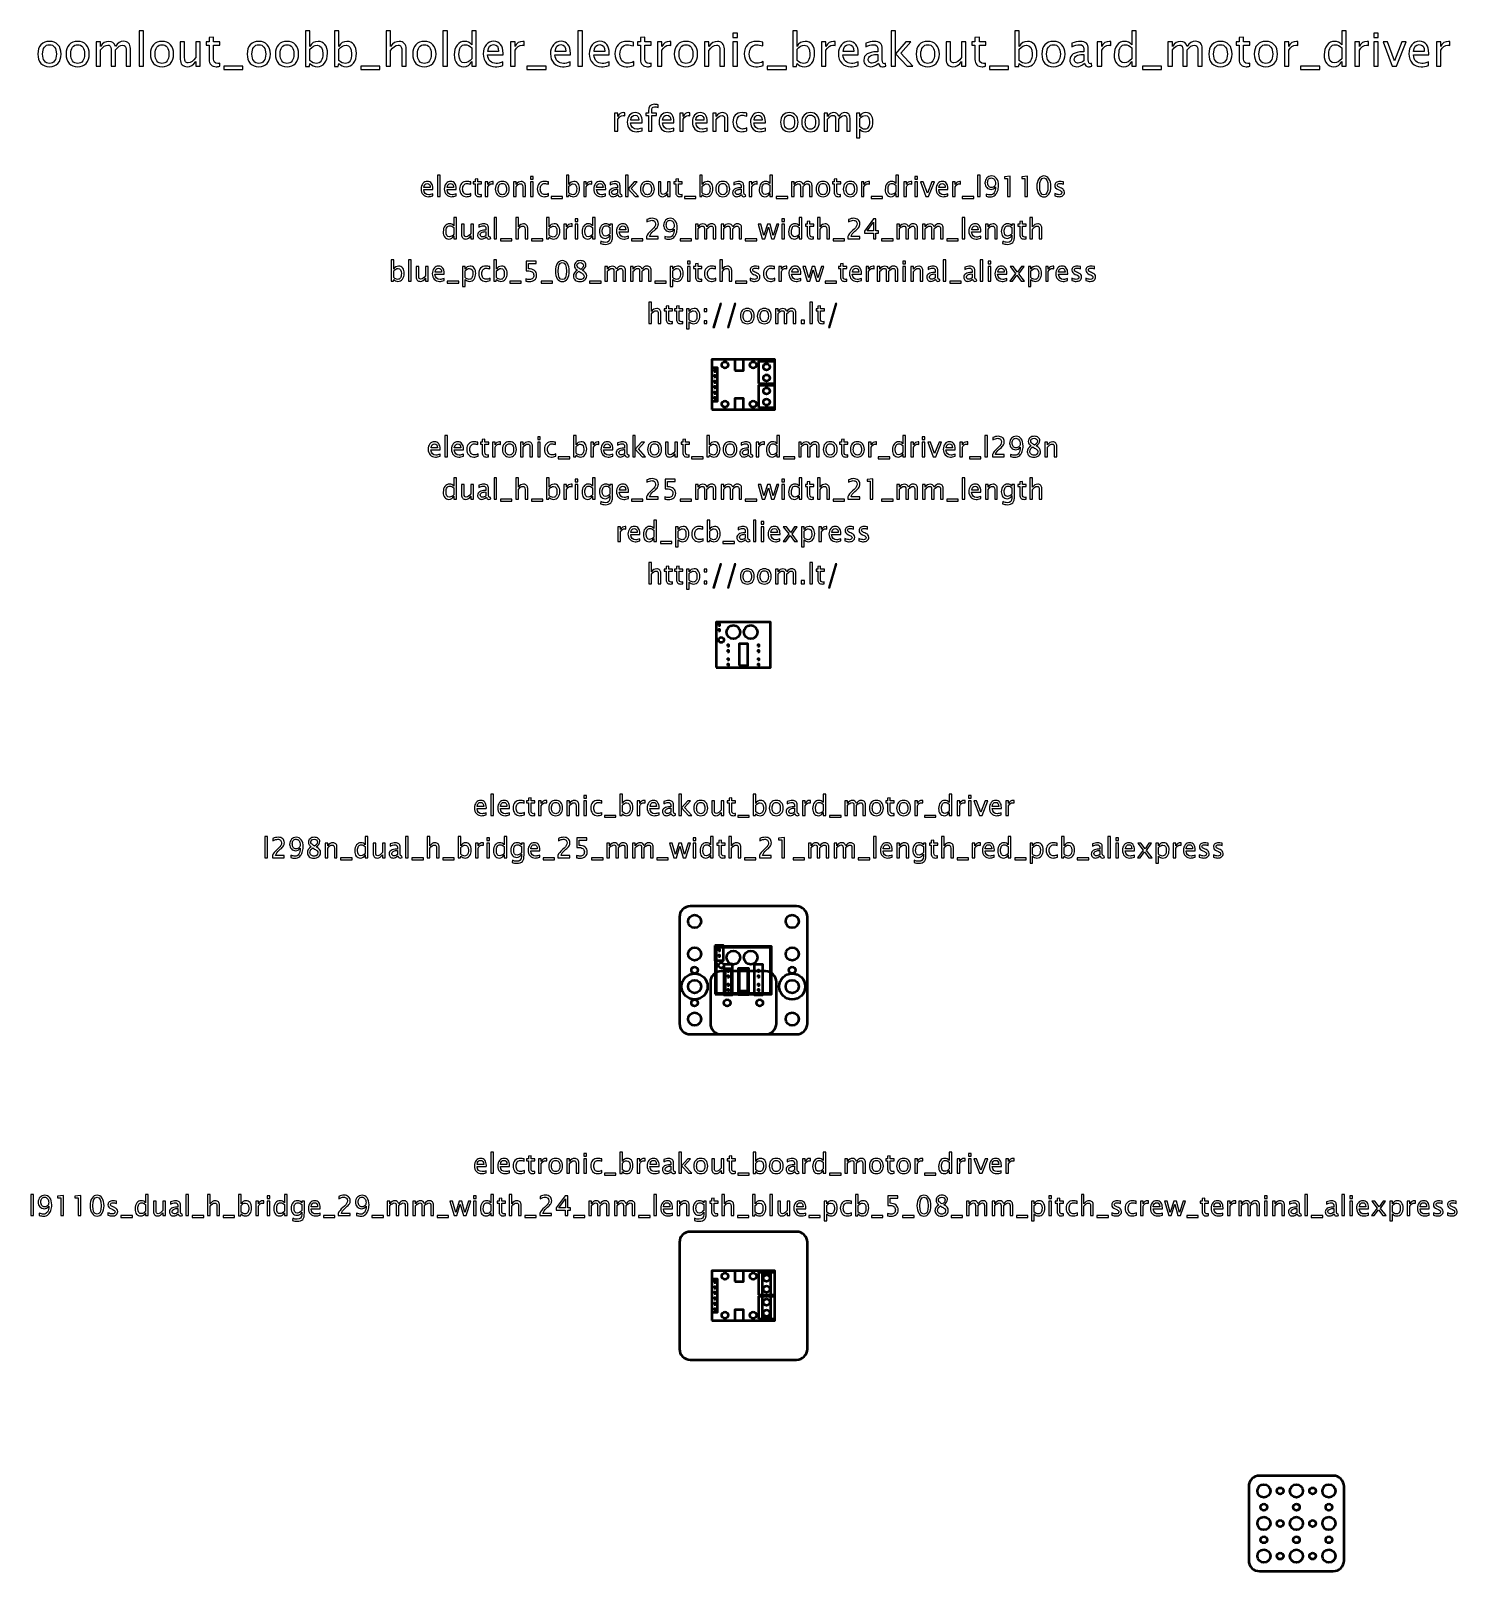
# Model space of a CAD drawing. Header units: centimetres. Extents: x -32.9 to 32.9, y -27.7 to 43.3.
import ezdxf

# ---------------------------------------------------------------- set-up
doc = ezdxf.new("R2010")
doc.units = ezdxf.units.CM
doc.header["$MEASUREMENT"] = 0
doc.layers.add('Layer 1', color=7, linetype='Continuous')

msp = doc.modelspace()

# ---------------------------------------------------------------- linework, layer by layer
at = {"layer": 'Layer 1', "lineweight": 53}
for points in [[(-1.45, 25.85), (1.45, 25.85), (1.45, 28.15), (-1.45, 28.15), (-1.45, 25.85)], [(-1.45, 26.238), (-1.196, 26.238), (-1.196, 27.762), (-1.45, 27.762), (-1.45, 26.238)], [(-0.39999, 27.65), (0.00001, 27.65), (0.00001, 28.15), (-0.39999, 28.15), (-0.39999, 27.65)], [(0.688, 27.04598), (1.45, 27.04598), (1.45, 28.06198), (0.688, 28.06198), (0.688, 27.04598)], [(-1.353, 27.60498), (-1.293, 27.60498), (-1.293, 27.66498), (-1.353, 27.66498), (-1.353, 27.60498)], [(-1.353, 27.35098), (-1.293, 27.35098), (-1.293, 27.41098), (-1.353, 27.41098), (-1.353, 27.35098)], [(-1.353, 27.09698), (-1.293, 27.09698), (-1.293, 27.15698), (-1.353, 27.15698), (-1.353, 27.09698)], [(-1.353, 26.84298), (-1.293, 26.84298), (-1.293, 26.90298), (-1.353, 26.90298), (-1.353, 26.84298)], [(-1.353, 26.58898), (-1.293, 26.58898), (-1.293, 26.64898), (-1.353, 26.64898), (-1.353, 26.58898)], [(-1.353, 26.33498), (-1.293, 26.33498), (-1.293, 26.39498), (-1.353, 26.39498), (-1.353, 26.33498)], [(-0.39999, 25.85), (0.00001, 25.85), (0.00001, 26.35), (-0.39999, 26.35), (-0.39999, 25.85)], [(0.688, 25.93798), (1.45, 25.93798), (1.45, 26.95398), (0.688, 26.95398), (0.688, 25.93798)], [(-1.25, 13.95), (1.25, 13.95), (1.25, 16.05), (-1.25, 16.05), (-1.25, 13.95)], [(-1.153, 15.893), (-1.093, 15.893), (-1.093, 15.953), (-1.153, 15.953), (-1.153, 15.893)], [(-1.153, 15.893), (-1.093, 15.893), (-1.093, 15.953), (-1.153, 15.953), (-1.153, 15.893)], [(-1.153, 15.639), (-1.093, 15.639), (-1.093, 15.699), (-1.153, 15.699), (-1.153, 15.639)], [(-1.153, 15.639), (-1.093, 15.639), (-1.093, 15.699), (-1.153, 15.699), (-1.153, 15.639)], [(-0.7285, 14.936), (-0.6685, 14.936), (-0.6685, 14.996), (-0.7285, 14.996), (-0.7285, 14.936)], [(-0.2, 14.05), (0.2, 14.05), (0.2, 15.05), (-0.2, 15.05), (-0.2, 14.05)], [(0.6685, 14.936), (0.7285, 14.936), (0.7285, 14.996), (0.6685, 14.996), (0.6685, 14.936)], [(-0.7285, 14.682), (-0.6685, 14.682), (-0.6685, 14.742), (-0.7285, 14.742), (-0.7285, 14.682)], [(-0.7285, 14.301), (-0.6685, 14.301), (-0.6685, 14.361), (-0.7285, 14.361), (-0.7285, 14.301)], [(0.6685, 14.682), (0.7285, 14.682), (0.7285, 14.742), (0.6685, 14.742), (0.6685, 14.682)], [(0.6685, 14.301), (0.7285, 14.301), (0.7285, 14.361), (0.6685, 14.361), (0.6685, 14.301)], [(-0.7285, 14.047), (-0.6685, 14.047), (-0.6685, 14.107), (-0.7285, 14.107), (-0.7285, 14.047)], [(0.6685, 14.047), (0.7285, 14.047), (0.7285, 14.107), (0.6685, 14.107), (0.6685, 14.047)], [(-1.3, -1.1), (1.3, -1.1), (1.3, 1.1), (-1.3, 1.1), (-1.3, -1.1)]]:
    msp.add_lwpolyline(points, close=True, dxfattribs=at)
at = {"layer": 'Layer 1', "color": 4, "lineweight": 53}
for points in [[(-1.25, -1.05), (1.25, -1.05), (1.25, 1.05), (-1.25, 1.05), (-1.25, -1.05)], [(-1.153, 0.893), (-1.093, 0.893), (-1.093, 0.953), (-1.153, 0.953), (-1.153, 0.893)], [(-1.153, 0.893), (-1.093, 0.893), (-1.093, 0.953), (-1.153, 0.953), (-1.153, 0.893)], [(-1.153, 0.639), (-1.093, 0.639), (-1.093, 0.699), (-1.153, 0.699), (-1.153, 0.639)], [(-1.153, 0.639), (-1.093, 0.639), (-1.093, 0.699), (-1.153, 0.699), (-1.153, 0.639)], [(-0.84851, -1.1285), (-0.54851, -1.1285), (-0.54851, 0.0715), (-0.84851, 0.0715), (-0.84851, -1.1285)], [(-0.25, -1.125), (0.25, -1.125), (0.25, 0.075), (-0.25, 0.075), (-0.25, -1.125)], [(-0.2, -0.95), (0.2, -0.95), (0.2, 0.05), (-0.2, 0.05), (-0.2, -0.95)], [(-0.7285, -0.064), (-0.6685, -0.064), (-0.6685, -0.004), (-0.7285, -0.004), (-0.7285, -0.064)], [(-0.7285, -0.318), (-0.6685, -0.318), (-0.6685, -0.258), (-0.7285, -0.258), (-0.7285, -0.318)], [(-0.7285, -0.699), (-0.6685, -0.699), (-0.6685, -0.639), (-0.7285, -0.639), (-0.7285, -0.699)], [(0.6685, -0.064), (0.7285, -0.064), (0.7285, -0.004), (0.6685, -0.004), (0.6685, -0.064)], [(0.6685, -0.318), (0.7285, -0.318), (0.7285, -0.258), (0.6685, -0.258), (0.6685, -0.318)], [(0.6685, -0.699), (0.7285, -0.699), (0.7285, -0.639), (0.6685, -0.639), (0.6685, -0.699)], [(-0.7285, -0.953), (-0.6685, -0.953), (-0.6685, -0.893), (-0.7285, -0.893), (-0.7285, -0.953)], [(0.6685, -0.953), (0.7285, -0.953), (0.7285, -0.893), (0.6685, -0.893), (0.6685, -0.953)], [(-1.45, -16.15), (1.45, -16.15), (1.45, -13.85), (-1.45, -13.85), (-1.45, -16.15)], [(-0.39999, -14.35), (0.00001, -14.35), (0.00001, -13.85), (-0.39999, -13.85), (-0.39999, -14.35)], [(0.688, -14.95402), (1.45, -14.95402), (1.45, -13.93802), (0.688, -13.93802), (0.688, -14.95402)], [(0.869, -16), (1.269, -16), (1.269, -14), (0.869, -14), (0.869, -16)], [(-1.45, -15.762), (-1.196, -15.762), (-1.196, -14.238), (-1.45, -14.238), (-1.45, -15.762)], [(-1.353, -14.39502), (-1.293, -14.39502), (-1.293, -14.33502), (-1.353, -14.33502), (-1.353, -14.39502)], [(-1.353, -14.64902), (-1.293, -14.64902), (-1.293, -14.58902), (-1.353, -14.58902), (-1.353, -14.64902)], [(-1.353, -14.90302), (-1.293, -14.90302), (-1.293, -14.84302), (-1.353, -14.84302), (-1.353, -14.90302)], [(-1.353, -15.15702), (-1.293, -15.15702), (-1.293, -15.09702), (-1.353, -15.09702), (-1.353, -15.15702)], [(-1.353, -15.41102), (-1.293, -15.41102), (-1.293, -15.35102), (-1.353, -15.35102), (-1.353, -15.41102)], [(-1.353, -15.66502), (-1.293, -15.66502), (-1.293, -15.60502), (-1.353, -15.60502), (-1.353, -15.66502)], [(0.688, -16.06202), (1.45, -16.06202), (1.45, -15.04602), (0.688, -15.04602), (0.688, -16.06202)], [(-0.39999, -16.15), (0.00001, -16.15), (0.00001, -15.65), (-0.39999, -15.65), (-0.39999, -16.15)]]:
    msp.add_lwpolyline(points, close=True, dxfattribs=at)
at = {"layer": 'Layer 1', "lineweight": 53}
for centre, major_axis in [((-0.85001, 27.89998), (0, 0.15)), ((0.44999, 27.89998), (0, 0.15)), ((1.06902, 27.80797), (0, 0.15001)), ((1.06902, 27.29997), (0, 0.15001)), ((1.06902, 26.69997), (0, 0.15001)), ((1.06902, 26.19197), (0, 0.15001)), ((-0.85001, 26.09998), (0, 0.15)), ((0.44999, 26.09998), (0, 0.15)), ((-0.465, 15.585), (0, 0.315)), ((0.335, 15.585), (0, 0.315)), ((-1.025, 15.22501), (0, 0.125)), ((-2.24999, 2.24999), (0, 0.30001)), ((2.25001, 2.24999), (0, 0.30001)), ((-2.24999, 0.74999), (0, 0.30001)), ((2.25001, 0.74999), (0, 0.30001)), ((-2.25, 0), (0, 0.15)), ((-1.025, 0.22501), (0, 0.125)), ((2.25, 0), (0, 0.15)), ((-2.24999, -0.75001), (0, 0.60001)), ((-2.24999, -0.75001), (0, 0.30001)), ((2.25001, -0.75001), (0, 0.60001)), ((2.25001, -0.75001), (0, 0.30001)), ((-2.25, -1.5), (0, 0.15)), ((-0.75, -1.5), (0, 0.15)), ((0.75, -1.5), (0, 0.15)), ((-2.24999, -2.25001), (0, 0.30001)), ((2.25001, -2.25001), (0, 0.30001)), ((24.00001, -24.00001), (0, 0.30001)), ((24.75, -24), (0, 0.15)), ((25.50001, -24.00001), (0, 0.30001)), ((26.25, -24), (0, 0.15)), ((27.00001, -24.00001), (0, 0.30001)), ((24, -24.75), (0, 0.15)), ((25.5, -24.75), (0, 0.15)), ((27, -24.75), (0, 0.15)), ((24.00001, -25.50001), (0, 0.30001)), ((24.75, -25.5), (0, 0.15)), ((25.50001, -25.50001), (0, 0.30001)), ((26.25, -25.5), (0, 0.15)), ((27.00001, -25.50001), (0, 0.30001)), ((24, -26.25), (0, 0.15)), ((25.5, -26.25), (0, 0.15)), ((27, -26.25), (0, 0.15)), ((24.00001, -27.00001), (0, 0.30001)), ((24.75, -27), (0, 0.15)), ((25.50001, -27.00001), (0, 0.30001)), ((26.25, -27), (0, 0.15)), ((27.00001, -27.00001), (0, 0.30001))]:
    msp.add_ellipse(centre, major_axis=major_axis, ratio=1, dxfattribs=at)
at = {"layer": 'Layer 1', "color": 4, "lineweight": 53}
for centre, major_axis in [((-0.465, 0.585), (0, 0.315)), ((0.335, 0.585), (0, 0.315)), ((-1.025, 0.22501), (0, 0.125)), ((-0.85001, -14.10002), (0, 0.15)), ((0.44999, -14.10002), (0, 0.15)), ((1.06902, -14.19203), (0, 0.15001)), ((1.06902, -14.70003), (0, 0.15001)), ((1.06902, -15.30003), (0, 0.15001)), ((-0.85001, -15.90002), (0, 0.15)), ((0.44999, -15.90002), (0, 0.15)), ((1.06902, -15.80803), (0, 0.15001))]:
    msp.add_ellipse(centre, major_axis=major_axis, ratio=1, dxfattribs=at)
at = {"layer": 'Layer 1'}
for points, knots in [([(-32.00032, 41.64504), (-32.16507, 41.64504), (-32.2956, 41.6976), (-32.39155, 41.80273), (-32.39155, 41.80273), (-32.48786, 41.90786), (-32.53584, 42.05074), (-32.53584, 42.231), (-32.53584, 42.231), (-32.53584, 42.41092), (-32.48786, 42.55344), (-32.39155, 42.65822), (-32.39155, 42.65822), (-32.2956, 42.76299), (-32.16507, 42.81556), (-32.00032, 42.81556), (-32.00032, 42.81556), (-31.83557, 42.81556), (-31.70505, 42.76299), (-31.60909, 42.65822), (-31.60909, 42.65822), (-31.51278, 42.55344), (-31.4648, 42.41092), (-31.4648, 42.231), (-31.4648, 42.231), (-31.4648, 42.05074), (-31.51278, 41.90786), (-31.60909, 41.80273), (-31.60909, 41.80273), (-31.70505, 41.6976), (-31.83557, 41.64504), (-32.00032, 41.64504)], [0, 0, 0, 0, 0.11111111, 0.11111111, 0.11111111, 0.11111111, 0.22222222, 0.22222222, 0.22222222, 0.22222222, 0.33333333, 0.33333333, 0.33333333, 0.33333333, 0.44444444, 0.44444444, 0.44444444, 0.44444444, 0.55555556, 0.55555556, 0.55555556, 0.55555556, 0.66666667, 0.66666667, 0.66666667, 0.66666667, 0.77777778, 0.77777778, 0.77777778, 0.77777778, 1, 1, 1, 1]), ([(-32.00068, 41.79744), (-31.90013, 41.79744), (-31.82182, 41.83519), (-31.76608, 41.91103), (-31.76608, 41.91103), (-31.71069, 41.98653), (-31.68282, 42.09342), (-31.68282, 42.231), (-31.68282, 42.231), (-31.68282, 42.36824), (-31.71069, 42.47477), (-31.76608, 42.55027), (-31.76608, 42.55027), (-31.82182, 42.62541), (-31.90013, 42.66316), (-32.00068, 42.66316), (-32.00068, 42.66316), (-32.10157, 42.66316), (-32.17989, 42.62541), (-32.23492, 42.55027), (-32.23492, 42.55027), (-32.29031, 42.47477), (-32.31782, 42.36824), (-32.31782, 42.231), (-32.31782, 42.231), (-32.31782, 42.09342), (-32.29031, 41.98653), (-32.23492, 41.91103), (-32.23492, 41.91103), (-32.17989, 41.83519), (-32.10157, 41.79744), (-32.00068, 41.79744)], [0, 0, 0, 0, 0.11111111, 0.11111111, 0.11111111, 0.11111111, 0.22222222, 0.22222222, 0.22222222, 0.22222222, 0.33333333, 0.33333333, 0.33333333, 0.33333333, 0.44444444, 0.44444444, 0.44444444, 0.44444444, 0.55555556, 0.55555556, 0.55555556, 0.55555556, 0.66666667, 0.66666667, 0.66666667, 0.66666667, 0.77777778, 0.77777778, 0.77777778, 0.77777778, 1, 1, 1, 1]), ([(-30.69998, 41.64504), (-30.86473, 41.64504), (-30.99526, 41.6976), (-31.09121, 41.80273), (-31.09121, 41.80273), (-31.18752, 41.90786), (-31.2355, 42.05074), (-31.2355, 42.231), (-31.2355, 42.231), (-31.2355, 42.41092), (-31.18752, 42.55344), (-31.09121, 42.65822), (-31.09121, 42.65822), (-30.99526, 42.76299), (-30.86473, 42.81556), (-30.69998, 42.81556), (-30.69998, 42.81556), (-30.53523, 42.81556), (-30.40471, 42.76299), (-30.30875, 42.65822), (-30.30875, 42.65822), (-30.21244, 42.55344), (-30.16446, 42.41092), (-30.16446, 42.231), (-30.16446, 42.231), (-30.16446, 42.05074), (-30.21244, 41.90786), (-30.30875, 41.80273), (-30.30875, 41.80273), (-30.40471, 41.6976), (-30.53523, 41.64504), (-30.69998, 41.64504)], [0, 0, 0, 0, 0.11111111, 0.11111111, 0.11111111, 0.11111111, 0.22222222, 0.22222222, 0.22222222, 0.22222222, 0.33333333, 0.33333333, 0.33333333, 0.33333333, 0.44444444, 0.44444444, 0.44444444, 0.44444444, 0.55555556, 0.55555556, 0.55555556, 0.55555556, 0.66666667, 0.66666667, 0.66666667, 0.66666667, 0.77777778, 0.77777778, 0.77777778, 0.77777778, 1, 1, 1, 1]), ([(-30.70034, 41.79744), (-30.59979, 41.79744), (-30.52148, 41.83519), (-30.46574, 41.91103), (-30.46574, 41.91103), (-30.41035, 41.98653), (-30.38248, 42.09342), (-30.38248, 42.231), (-30.38248, 42.231), (-30.38248, 42.36824), (-30.41035, 42.47477), (-30.46574, 42.55027), (-30.46574, 42.55027), (-30.52148, 42.62541), (-30.59979, 42.66316), (-30.70034, 42.66316), (-30.70034, 42.66316), (-30.80123, 42.66316), (-30.87955, 42.62541), (-30.93458, 42.55027), (-30.93458, 42.55027), (-30.98997, 42.47477), (-31.01748, 42.36824), (-31.01748, 42.231), (-31.01748, 42.231), (-31.01748, 42.09342), (-30.98997, 41.98653), (-30.93458, 41.91103), (-30.93458, 41.91103), (-30.87955, 41.83519), (-30.80123, 41.79744), (-30.70034, 41.79744)], [0, 0, 0, 0, 0.11111111, 0.11111111, 0.11111111, 0.11111111, 0.22222222, 0.22222222, 0.22222222, 0.22222222, 0.33333333, 0.33333333, 0.33333333, 0.33333333, 0.44444444, 0.44444444, 0.44444444, 0.44444444, 0.55555556, 0.55555556, 0.55555556, 0.55555556, 0.66666667, 0.66666667, 0.66666667, 0.66666667, 0.77777778, 0.77777778, 0.77777778, 0.77777778, 1, 1, 1, 1]), ([(-29.84626, 41.67044), (-29.84626, 41.67044), (-29.84626, 42.79228), (-29.84626, 42.79228), (-29.84626, 42.79228), (-29.84626, 42.79228), (-29.64306, 42.79228), (-29.64306, 42.79228), (-29.64306, 42.79228), (-29.64306, 42.79228), (-29.64306, 42.58026), (-29.64306, 42.58026), (-29.64306, 42.58026), (-29.54393, 42.73724), (-29.41693, 42.81556), (-29.26135, 42.81556), (-29.26135, 42.81556), (-29.11142, 42.81556), (-29.00947, 42.73724), (-28.95514, 42.58026), (-28.95514, 42.58026), (-28.85883, 42.73865), (-28.73324, 42.81768), (-28.57908, 42.81768), (-28.57908, 42.81768), (-28.48065, 42.81768), (-28.4041, 42.78875), (-28.34942, 42.73054), (-28.34942, 42.73054), (-28.29474, 42.67233), (-28.26722, 42.59084), (-28.26722, 42.48606), (-28.26722, 42.48606), (-28.26722, 42.48606), (-28.26722, 41.67044), (-28.26722, 41.67044), (-28.26722, 41.67044), (-28.26722, 41.67044), (-28.47042, 41.67044), (-28.47042, 41.67044), (-28.47042, 41.67044), (-28.47042, 41.67044), (-28.47042, 42.45255), (-28.47042, 42.45255), (-28.47042, 42.45255), (-28.47042, 42.58026), (-28.52122, 42.64411), (-28.62282, 42.64411), (-28.62282, 42.64411), (-28.72831, 42.64411), (-28.83908, 42.56967), (-28.95514, 42.42045), (-28.95514, 42.42045), (-28.95514, 42.42045), (-28.95514, 41.67044), (-28.95514, 41.67044), (-28.95514, 41.67044), (-28.95514, 41.67044), (-29.15834, 41.67044), (-29.15834, 41.67044), (-29.15834, 41.67044), (-29.15834, 41.67044), (-29.15834, 42.45326), (-29.15834, 42.45326), (-29.15834, 42.45326), (-29.15834, 42.58202), (-29.20985, 42.64622), (-29.31321, 42.64622), (-29.31321, 42.64622), (-29.41587, 42.64622), (-29.52594, 42.57144), (-29.64306, 42.42151), (-29.64306, 42.42151), (-29.64306, 42.42151), (-29.64306, 41.67044), (-29.64306, 41.67044), (-29.64306, 41.67044), (-29.64306, 41.67044), (-29.84626, 41.67044), (-29.84626, 41.67044)], [0, 0, 0, 0, 0.04761905, 0.04761905, 0.04761905, 0.04761905, 0.0952381, 0.0952381, 0.0952381, 0.0952381, 0.14285714, 0.14285714, 0.14285714, 0.14285714, 0.19047619, 0.19047619, 0.19047619, 0.19047619, 0.23809524, 0.23809524, 0.23809524, 0.23809524, 0.28571429, 0.28571429, 0.28571429, 0.28571429, 0.33333333, 0.33333333, 0.33333333, 0.33333333, 0.38095238, 0.38095238, 0.38095238, 0.38095238, 0.42857143, 0.42857143, 0.42857143, 0.42857143, 0.47619048, 0.47619048, 0.47619048, 0.47619048, 0.52380952, 0.52380952, 0.52380952, 0.52380952, 0.57142857, 0.57142857, 0.57142857, 0.57142857, 0.61904762, 0.61904762, 0.61904762, 0.61904762, 0.66666667, 0.66666667, 0.66666667, 0.66666667, 0.71428571, 0.71428571, 0.71428571, 0.71428571, 0.76190476, 0.76190476, 0.76190476, 0.76190476, 0.80952381, 0.80952381, 0.80952381, 0.80952381, 0.85714286, 0.85714286, 0.85714286, 0.85714286, 0.9047619, 0.9047619, 0.9047619, 0.9047619, 1, 1, 1, 1]), ([(-27.87, 41.67044), (-27.87, 41.67044), (-27.87, 43.30239), (-27.87, 43.30239), (-27.87, 43.30239), (-27.87, 43.30239), (-27.6668, 43.30239), (-27.6668, 43.30239), (-27.6668, 43.30239), (-27.6668, 43.30239), (-27.6668, 41.67044), (-27.6668, 41.67044), (-27.6668, 41.67044), (-27.6668, 41.67044), (-27.87, 41.67044), (-27.87, 41.67044)], [0, 0, 0, 0, 0.2, 0.2, 0.2, 0.2, 0.4, 0.4, 0.4, 0.4, 0.6, 0.6, 0.6, 0.6, 1, 1, 1, 1]), ([(-26.81166, 41.64504), (-26.97641, 41.64504), (-27.10694, 41.6976), (-27.20289, 41.80273), (-27.20289, 41.80273), (-27.2992, 41.90786), (-27.34718, 42.05074), (-27.34718, 42.231), (-27.34718, 42.231), (-27.34718, 42.41092), (-27.2992, 42.55344), (-27.20289, 42.65822), (-27.20289, 42.65822), (-27.10694, 42.76299), (-26.97641, 42.81556), (-26.81166, 42.81556), (-26.81166, 42.81556), (-26.64691, 42.81556), (-26.51639, 42.76299), (-26.42043, 42.65822), (-26.42043, 42.65822), (-26.32412, 42.55344), (-26.27614, 42.41092), (-26.27614, 42.231), (-26.27614, 42.231), (-26.27614, 42.05074), (-26.32412, 41.90786), (-26.42043, 41.80273), (-26.42043, 41.80273), (-26.51639, 41.6976), (-26.64691, 41.64504), (-26.81166, 41.64504)], [0, 0, 0, 0, 0.11111111, 0.11111111, 0.11111111, 0.11111111, 0.22222222, 0.22222222, 0.22222222, 0.22222222, 0.33333333, 0.33333333, 0.33333333, 0.33333333, 0.44444444, 0.44444444, 0.44444444, 0.44444444, 0.55555556, 0.55555556, 0.55555556, 0.55555556, 0.66666667, 0.66666667, 0.66666667, 0.66666667, 0.77777778, 0.77777778, 0.77777778, 0.77777778, 1, 1, 1, 1]), ([(-26.81202, 41.79744), (-26.71147, 41.79744), (-26.63316, 41.83519), (-26.57742, 41.91103), (-26.57742, 41.91103), (-26.52203, 41.98653), (-26.49416, 42.09342), (-26.49416, 42.231), (-26.49416, 42.231), (-26.49416, 42.36824), (-26.52203, 42.47477), (-26.57742, 42.55027), (-26.57742, 42.55027), (-26.63316, 42.62541), (-26.71147, 42.66316), (-26.81202, 42.66316), (-26.81202, 42.66316), (-26.91291, 42.66316), (-26.99123, 42.62541), (-27.04626, 42.55027), (-27.04626, 42.55027), (-27.10165, 42.47477), (-27.12916, 42.36824), (-27.12916, 42.231), (-27.12916, 42.231), (-27.12916, 42.09342), (-27.10165, 41.98653), (-27.04626, 41.91103), (-27.04626, 41.91103), (-26.99123, 41.83519), (-26.91291, 41.79744), (-26.81202, 41.79744)], [0, 0, 0, 0, 0.11111111, 0.11111111, 0.11111111, 0.11111111, 0.22222222, 0.22222222, 0.22222222, 0.22222222, 0.33333333, 0.33333333, 0.33333333, 0.33333333, 0.44444444, 0.44444444, 0.44444444, 0.44444444, 0.55555556, 0.55555556, 0.55555556, 0.55555556, 0.66666667, 0.66666667, 0.66666667, 0.66666667, 0.77777778, 0.77777778, 0.77777778, 0.77777778, 1, 1, 1, 1]), ([(-25.25521, 41.67044), (-25.25521, 41.67044), (-25.25521, 41.8814), (-25.25521, 41.8814), (-25.25521, 41.8814), (-25.36351, 41.72371), (-25.49509, 41.64504), (-25.64961, 41.64504), (-25.64961, 41.64504), (-25.74768, 41.64504), (-25.82565, 41.67573), (-25.8835, 41.73747), (-25.8835, 41.73747), (-25.94171, 41.7992), (-25.97064, 41.88211), (-25.97064, 41.98688), (-25.97064, 41.98688), (-25.97064, 41.98688), (-25.97064, 42.79228), (-25.97064, 42.79228), (-25.97064, 42.79228), (-25.97064, 42.79228), (-25.76744, 42.79228), (-25.76744, 42.79228), (-25.76744, 42.79228), (-25.76744, 42.79228), (-25.76744, 42.0532), (-25.76744, 42.0532), (-25.76744, 42.0532), (-25.76744, 41.96889), (-25.75509, 41.90927), (-25.73075, 41.87399), (-25.73075, 41.87399), (-25.70606, 41.83836), (-25.66513, 41.82072), (-25.60763, 41.82072), (-25.60763, 41.82072), (-25.48345, 41.82072), (-25.36562, 41.90222), (-25.25521, 42.06555), (-25.25521, 42.06555), (-25.25521, 42.06555), (-25.25521, 42.79228), (-25.25521, 42.79228), (-25.25521, 42.79228), (-25.25521, 42.79228), (-25.052, 42.79228), (-25.052, 42.79228), (-25.052, 42.79228), (-25.052, 42.79228), (-25.052, 41.67044), (-25.052, 41.67044), (-25.052, 41.67044), (-25.052, 41.67044), (-25.25521, 41.67044), (-25.25521, 41.67044)], [0, 0, 0, 0, 0.06666667, 0.06666667, 0.06666667, 0.06666667, 0.13333333, 0.13333333, 0.13333333, 0.13333333, 0.2, 0.2, 0.2, 0.2, 0.26666667, 0.26666667, 0.26666667, 0.26666667, 0.33333333, 0.33333333, 0.33333333, 0.33333333, 0.4, 0.4, 0.4, 0.4, 0.46666667, 0.46666667, 0.46666667, 0.46666667, 0.53333333, 0.53333333, 0.53333333, 0.53333333, 0.6, 0.6, 0.6, 0.6, 0.66666667, 0.66666667, 0.66666667, 0.66666667, 0.73333333, 0.73333333, 0.73333333, 0.73333333, 0.8, 0.8, 0.8, 0.8, 0.86666667, 0.86666667, 0.86666667, 0.86666667, 1, 1, 1, 1]), ([(-24.14254, 41.67079), (-24.20533, 41.65351), (-24.26001, 41.64504), (-24.30623, 41.64504), (-24.30623, 41.64504), (-24.40994, 41.64504), (-24.49073, 41.67467), (-24.54859, 41.73394), (-24.54859, 41.73394), (-24.6068, 41.79321), (-24.63572, 41.8754), (-24.63572, 41.98088), (-24.63572, 41.98088), (-24.63572, 41.98088), (-24.63572, 42.63987), (-24.63572, 42.63987), (-24.63572, 42.63987), (-24.63572, 42.63987), (-24.77613, 42.63987), (-24.77613, 42.63987), (-24.77613, 42.63987), (-24.77613, 42.63987), (-24.77613, 42.79228), (-24.77613, 42.79228), (-24.77613, 42.79228), (-24.77613, 42.79228), (-24.63572, 42.79228), (-24.63572, 42.79228), (-24.63572, 42.79228), (-24.63572, 42.79228), (-24.63572, 42.99512), (-24.63572, 42.99512), (-24.63572, 42.99512), (-24.63572, 42.99512), (-24.43252, 43.01453), (-24.43252, 43.01453), (-24.43252, 43.01453), (-24.43252, 43.01453), (-24.43252, 42.79228), (-24.43252, 42.79228), (-24.43252, 42.79228), (-24.43252, 42.79228), (-24.13831, 42.79228), (-24.13831, 42.79228), (-24.13831, 42.79228), (-24.13831, 42.79228), (-24.13831, 42.63987), (-24.13831, 42.63987), (-24.13831, 42.63987), (-24.13831, 42.63987), (-24.43252, 42.63987), (-24.43252, 42.63987), (-24.43252, 42.63987), (-24.43252, 42.63987), (-24.43252, 42.01757), (-24.43252, 42.01757), (-24.43252, 42.01757), (-24.43252, 41.87082), (-24.36867, 41.79744), (-24.24132, 41.79744), (-24.24132, 41.79744), (-24.21415, 41.79744), (-24.18134, 41.80203), (-24.14254, 41.81085), (-24.14254, 41.81085), (-24.14254, 41.81085), (-24.14254, 41.67079), (-24.14254, 41.67079)], [0, 0, 0, 0, 0.05555556, 0.05555556, 0.05555556, 0.05555556, 0.11111111, 0.11111111, 0.11111111, 0.11111111, 0.16666667, 0.16666667, 0.16666667, 0.16666667, 0.22222222, 0.22222222, 0.22222222, 0.22222222, 0.27777778, 0.27777778, 0.27777778, 0.27777778, 0.33333333, 0.33333333, 0.33333333, 0.33333333, 0.38888889, 0.38888889, 0.38888889, 0.38888889, 0.44444444, 0.44444444, 0.44444444, 0.44444444, 0.5, 0.5, 0.5, 0.5, 0.55555556, 0.55555556, 0.55555556, 0.55555556, 0.61111111, 0.61111111, 0.61111111, 0.61111111, 0.66666667, 0.66666667, 0.66666667, 0.66666667, 0.72222222, 0.72222222, 0.72222222, 0.72222222, 0.77777778, 0.77777778, 0.77777778, 0.77777778, 0.83333333, 0.83333333, 0.83333333, 0.83333333, 0.88888889, 0.88888889, 0.88888889, 0.88888889, 1, 1, 1, 1]), ([(-22.3476, 41.64504), (-22.51235, 41.64504), (-22.64288, 41.6976), (-22.73883, 41.80273), (-22.73883, 41.80273), (-22.83514, 41.90786), (-22.88312, 42.05074), (-22.88312, 42.231), (-22.88312, 42.231), (-22.88312, 42.41092), (-22.83514, 42.55344), (-22.73883, 42.65822), (-22.73883, 42.65822), (-22.64288, 42.76299), (-22.51235, 42.81556), (-22.3476, 42.81556), (-22.3476, 42.81556), (-22.18285, 42.81556), (-22.05233, 42.76299), (-21.95637, 42.65822), (-21.95637, 42.65822), (-21.86006, 42.55344), (-21.81208, 42.41092), (-21.81208, 42.231), (-21.81208, 42.231), (-21.81208, 42.05074), (-21.86006, 41.90786), (-21.95637, 41.80273), (-21.95637, 41.80273), (-22.05233, 41.6976), (-22.18285, 41.64504), (-22.3476, 41.64504)], [0, 0, 0, 0, 0.11111111, 0.11111111, 0.11111111, 0.11111111, 0.22222222, 0.22222222, 0.22222222, 0.22222222, 0.33333333, 0.33333333, 0.33333333, 0.33333333, 0.44444444, 0.44444444, 0.44444444, 0.44444444, 0.55555556, 0.55555556, 0.55555556, 0.55555556, 0.66666667, 0.66666667, 0.66666667, 0.66666667, 0.77777778, 0.77777778, 0.77777778, 0.77777778, 1, 1, 1, 1]), ([(-22.34796, 41.79744), (-22.24741, 41.79744), (-22.1691, 41.83519), (-22.11336, 41.91103), (-22.11336, 41.91103), (-22.05797, 41.98653), (-22.0301, 42.09342), (-22.0301, 42.231), (-22.0301, 42.231), (-22.0301, 42.36824), (-22.05797, 42.47477), (-22.11336, 42.55027), (-22.11336, 42.55027), (-22.1691, 42.62541), (-22.24741, 42.66316), (-22.34796, 42.66316), (-22.34796, 42.66316), (-22.44885, 42.66316), (-22.52717, 42.62541), (-22.5822, 42.55027), (-22.5822, 42.55027), (-22.63759, 42.47477), (-22.6651, 42.36824), (-22.6651, 42.231), (-22.6651, 42.231), (-22.6651, 42.09342), (-22.63759, 41.98653), (-22.5822, 41.91103), (-22.5822, 41.91103), (-22.52717, 41.83519), (-22.44885, 41.79744), (-22.34796, 41.79744)], [0, 0, 0, 0, 0.11111111, 0.11111111, 0.11111111, 0.11111111, 0.22222222, 0.22222222, 0.22222222, 0.22222222, 0.33333333, 0.33333333, 0.33333333, 0.33333333, 0.44444444, 0.44444444, 0.44444444, 0.44444444, 0.55555556, 0.55555556, 0.55555556, 0.55555556, 0.66666667, 0.66666667, 0.66666667, 0.66666667, 0.77777778, 0.77777778, 0.77777778, 0.77777778, 1, 1, 1, 1]), ([(-21.04726, 41.64504), (-21.21201, 41.64504), (-21.34254, 41.6976), (-21.43849, 41.80273), (-21.43849, 41.80273), (-21.5348, 41.90786), (-21.58278, 42.05074), (-21.58278, 42.231), (-21.58278, 42.231), (-21.58278, 42.41092), (-21.5348, 42.55344), (-21.43849, 42.65822), (-21.43849, 42.65822), (-21.34254, 42.76299), (-21.21201, 42.81556), (-21.04726, 42.81556), (-21.04726, 42.81556), (-20.88251, 42.81556), (-20.75199, 42.76299), (-20.65603, 42.65822), (-20.65603, 42.65822), (-20.55972, 42.55344), (-20.51174, 42.41092), (-20.51174, 42.231), (-20.51174, 42.231), (-20.51174, 42.05074), (-20.55972, 41.90786), (-20.65603, 41.80273), (-20.65603, 41.80273), (-20.75199, 41.6976), (-20.88251, 41.64504), (-21.04726, 41.64504)], [0, 0, 0, 0, 0.11111111, 0.11111111, 0.11111111, 0.11111111, 0.22222222, 0.22222222, 0.22222222, 0.22222222, 0.33333333, 0.33333333, 0.33333333, 0.33333333, 0.44444444, 0.44444444, 0.44444444, 0.44444444, 0.55555556, 0.55555556, 0.55555556, 0.55555556, 0.66666667, 0.66666667, 0.66666667, 0.66666667, 0.77777778, 0.77777778, 0.77777778, 0.77777778, 1, 1, 1, 1]), ([(-21.04762, 41.79744), (-20.94707, 41.79744), (-20.86876, 41.83519), (-20.81302, 41.91103), (-20.81302, 41.91103), (-20.75763, 41.98653), (-20.72976, 42.09342), (-20.72976, 42.231), (-20.72976, 42.231), (-20.72976, 42.36824), (-20.75763, 42.47477), (-20.81302, 42.55027), (-20.81302, 42.55027), (-20.86876, 42.62541), (-20.94707, 42.66316), (-21.04762, 42.66316), (-21.04762, 42.66316), (-21.14851, 42.66316), (-21.22683, 42.62541), (-21.28186, 42.55027), (-21.28186, 42.55027), (-21.33725, 42.47477), (-21.36476, 42.36824), (-21.36476, 42.231), (-21.36476, 42.231), (-21.36476, 42.09342), (-21.33725, 41.98653), (-21.28186, 41.91103), (-21.28186, 41.91103), (-21.22683, 41.83519), (-21.14851, 41.79744), (-21.04762, 41.79744)], [0, 0, 0, 0, 0.11111111, 0.11111111, 0.11111111, 0.11111111, 0.22222222, 0.22222222, 0.22222222, 0.22222222, 0.33333333, 0.33333333, 0.33333333, 0.33333333, 0.44444444, 0.44444444, 0.44444444, 0.44444444, 0.55555556, 0.55555556, 0.55555556, 0.55555556, 0.66666667, 0.66666667, 0.66666667, 0.66666667, 0.77777778, 0.77777778, 0.77777778, 0.77777778, 1, 1, 1, 1]), ([(-20.19354, 41.65774), (-20.19354, 41.65774), (-20.19354, 43.30239), (-20.19354, 43.30239), (-20.19354, 43.30239), (-20.19354, 43.30239), (-19.99034, 43.30239), (-19.99034, 43.30239), (-19.99034, 43.30239), (-19.99034, 43.30239), (-19.99034, 42.58026), (-19.99034, 42.58026), (-19.99034, 42.58026), (-19.90708, 42.73724), (-19.78185, 42.81556), (-19.61498, 42.81556), (-19.61498, 42.81556), (-19.47987, 42.81556), (-19.37368, 42.76652), (-19.29607, 42.6681), (-19.29607, 42.6681), (-19.21846, 42.56967), (-19.17965, 42.43526), (-19.17965, 42.26487), (-19.17965, 42.26487), (-19.17965, 42.07931), (-19.22375, 41.92938), (-19.31159, 41.81578), (-19.31159, 41.81578), (-19.39944, 41.70184), (-19.51515, 41.64504), (-19.65837, 41.64504), (-19.65837, 41.64504), (-19.79137, 41.64504), (-19.90214, 41.69584), (-19.99034, 41.79779), (-19.99034, 41.79779), (-19.99034, 41.79779), (-20.01503, 41.65774), (-20.01503, 41.65774), (-20.01503, 41.65774), (-20.01503, 41.65774), (-20.19354, 41.65774), (-20.19354, 41.65774)], [0, 0, 0, 0, 0.08333333, 0.08333333, 0.08333333, 0.08333333, 0.16666667, 0.16666667, 0.16666667, 0.16666667, 0.25, 0.25, 0.25, 0.25, 0.33333333, 0.33333333, 0.33333333, 0.33333333, 0.41666667, 0.41666667, 0.41666667, 0.41666667, 0.5, 0.5, 0.5, 0.5, 0.58333333, 0.58333333, 0.58333333, 0.58333333, 0.66666667, 0.66666667, 0.66666667, 0.66666667, 0.75, 0.75, 0.75, 0.75, 0.83333333, 0.83333333, 0.83333333, 0.83333333, 1, 1, 1, 1]), ([(-19.99034, 41.93785), (-19.88556, 41.84436), (-19.78573, 41.79744), (-19.69083, 41.79744), (-19.69083, 41.79744), (-19.59734, 41.79744), (-19.52502, 41.8366), (-19.47422, 41.91456), (-19.47422, 41.91456), (-19.42307, 41.99253), (-19.39767, 42.10224), (-19.39767, 42.24406), (-19.39767, 42.24406), (-19.39767, 42.50652), (-19.48446, 42.63776), (-19.65802, 42.63776), (-19.65802, 42.63776), (-19.77162, 42.63776), (-19.88239, 42.57637), (-19.99034, 42.45326), (-19.99034, 42.45326), (-19.99034, 42.45326), (-19.99034, 41.93785), (-19.99034, 41.93785)], [0, 0, 0, 0, 0.14285714, 0.14285714, 0.14285714, 0.14285714, 0.28571429, 0.28571429, 0.28571429, 0.28571429, 0.42857143, 0.42857143, 0.42857143, 0.42857143, 0.57142857, 0.57142857, 0.57142857, 0.57142857, 0.71428571, 0.71428571, 0.71428571, 0.71428571, 1, 1, 1, 1]), ([(-18.86145, 41.65774), (-18.86145, 41.65774), (-18.86145, 43.30239), (-18.86145, 43.30239), (-18.86145, 43.30239), (-18.86145, 43.30239), (-18.65825, 43.30239), (-18.65825, 43.30239), (-18.65825, 43.30239), (-18.65825, 43.30239), (-18.65825, 42.58026), (-18.65825, 42.58026), (-18.65825, 42.58026), (-18.57499, 42.73724), (-18.44976, 42.81556), (-18.28289, 42.81556), (-18.28289, 42.81556), (-18.14778, 42.81556), (-18.04159, 42.76652), (-17.96398, 42.6681), (-17.96398, 42.6681), (-17.88637, 42.56967), (-17.84756, 42.43526), (-17.84756, 42.26487), (-17.84756, 42.26487), (-17.84756, 42.07931), (-17.89166, 41.92938), (-17.9795, 41.81578), (-17.9795, 41.81578), (-18.06735, 41.70184), (-18.18306, 41.64504), (-18.32628, 41.64504), (-18.32628, 41.64504), (-18.45928, 41.64504), (-18.57005, 41.69584), (-18.65825, 41.79779), (-18.65825, 41.79779), (-18.65825, 41.79779), (-18.68294, 41.65774), (-18.68294, 41.65774), (-18.68294, 41.65774), (-18.68294, 41.65774), (-18.86145, 41.65774), (-18.86145, 41.65774)], [0, 0, 0, 0, 0.08333333, 0.08333333, 0.08333333, 0.08333333, 0.16666667, 0.16666667, 0.16666667, 0.16666667, 0.25, 0.25, 0.25, 0.25, 0.33333333, 0.33333333, 0.33333333, 0.33333333, 0.41666667, 0.41666667, 0.41666667, 0.41666667, 0.5, 0.5, 0.5, 0.5, 0.58333333, 0.58333333, 0.58333333, 0.58333333, 0.66666667, 0.66666667, 0.66666667, 0.66666667, 0.75, 0.75, 0.75, 0.75, 0.83333333, 0.83333333, 0.83333333, 0.83333333, 1, 1, 1, 1]), ([(-18.65825, 41.93785), (-18.55347, 41.84436), (-18.45364, 41.79744), (-18.35874, 41.79744), (-18.35874, 41.79744), (-18.26525, 41.79744), (-18.19293, 41.8366), (-18.14213, 41.91456), (-18.14213, 41.91456), (-18.09098, 41.99253), (-18.06558, 42.10224), (-18.06558, 42.24406), (-18.06558, 42.24406), (-18.06558, 42.50652), (-18.15237, 42.63776), (-18.32593, 42.63776), (-18.32593, 42.63776), (-18.43953, 42.63776), (-18.5503, 42.57637), (-18.65825, 42.45326), (-18.65825, 42.45326), (-18.65825, 42.45326), (-18.65825, 41.93785), (-18.65825, 41.93785)], [0, 0, 0, 0, 0.14285714, 0.14285714, 0.14285714, 0.14285714, 0.28571429, 0.28571429, 0.28571429, 0.28571429, 0.42857143, 0.42857143, 0.42857143, 0.42857143, 0.57142857, 0.57142857, 0.57142857, 0.57142857, 0.71428571, 0.71428571, 0.71428571, 0.71428571, 1, 1, 1, 1]), ([(-16.47102, 41.67044), (-16.47102, 41.67044), (-16.47102, 43.30239), (-16.47102, 43.30239), (-16.47102, 43.30239), (-16.47102, 43.30239), (-16.26782, 43.30239), (-16.26782, 43.30239), (-16.26782, 43.30239), (-16.26782, 43.30239), (-16.26782, 42.58026), (-16.26782, 42.58026), (-16.26782, 42.58026), (-16.16022, 42.73724), (-16.02828, 42.81556), (-15.87235, 42.81556), (-15.87235, 42.81556), (-15.77428, 42.81556), (-15.69632, 42.78487), (-15.63882, 42.72313), (-15.63882, 42.72313), (-15.58131, 42.66175), (-15.55238, 42.57884), (-15.55238, 42.47513), (-15.55238, 42.47513), (-15.55238, 42.47513), (-15.55238, 41.67044), (-15.55238, 41.67044), (-15.55238, 41.67044), (-15.55238, 41.67044), (-15.75559, 41.67044), (-15.75559, 41.67044), (-15.75559, 41.67044), (-15.75559, 41.67044), (-15.75559, 42.40881), (-15.75559, 42.40881), (-15.75559, 42.40881), (-15.75559, 42.49206), (-15.76793, 42.55133), (-15.79227, 42.58661), (-15.79227, 42.58661), (-15.81697, 42.62224), (-15.85754, 42.63987), (-15.91434, 42.63987), (-15.91434, 42.63987), (-16.03922, 42.63987), (-16.15705, 42.55838), (-16.26782, 42.3954), (-16.26782, 42.3954), (-16.26782, 42.3954), (-16.26782, 41.67044), (-16.26782, 41.67044), (-16.26782, 41.67044), (-16.26782, 41.67044), (-16.47102, 41.67044), (-16.47102, 41.67044)], [0, 0, 0, 0, 0.06666667, 0.06666667, 0.06666667, 0.06666667, 0.13333333, 0.13333333, 0.13333333, 0.13333333, 0.2, 0.2, 0.2, 0.2, 0.26666667, 0.26666667, 0.26666667, 0.26666667, 0.33333333, 0.33333333, 0.33333333, 0.33333333, 0.4, 0.4, 0.4, 0.4, 0.46666667, 0.46666667, 0.46666667, 0.46666667, 0.53333333, 0.53333333, 0.53333333, 0.53333333, 0.6, 0.6, 0.6, 0.6, 0.66666667, 0.66666667, 0.66666667, 0.66666667, 0.73333333, 0.73333333, 0.73333333, 0.73333333, 0.8, 0.8, 0.8, 0.8, 0.86666667, 0.86666667, 0.86666667, 0.86666667, 1, 1, 1, 1]), ([(-14.71065, 41.64504), (-14.8754, 41.64504), (-15.00593, 41.6976), (-15.10188, 41.80273), (-15.10188, 41.80273), (-15.19819, 41.90786), (-15.24617, 42.05074), (-15.24617, 42.231), (-15.24617, 42.231), (-15.24617, 42.41092), (-15.19819, 42.55344), (-15.10188, 42.65822), (-15.10188, 42.65822), (-15.00593, 42.76299), (-14.8754, 42.81556), (-14.71065, 42.81556), (-14.71065, 42.81556), (-14.5459, 42.81556), (-14.41538, 42.76299), (-14.31942, 42.65822), (-14.31942, 42.65822), (-14.22311, 42.55344), (-14.17513, 42.41092), (-14.17513, 42.231), (-14.17513, 42.231), (-14.17513, 42.05074), (-14.22311, 41.90786), (-14.31942, 41.80273), (-14.31942, 41.80273), (-14.41538, 41.6976), (-14.5459, 41.64504), (-14.71065, 41.64504)], [0, 0, 0, 0, 0.11111111, 0.11111111, 0.11111111, 0.11111111, 0.22222222, 0.22222222, 0.22222222, 0.22222222, 0.33333333, 0.33333333, 0.33333333, 0.33333333, 0.44444444, 0.44444444, 0.44444444, 0.44444444, 0.55555556, 0.55555556, 0.55555556, 0.55555556, 0.66666667, 0.66666667, 0.66666667, 0.66666667, 0.77777778, 0.77777778, 0.77777778, 0.77777778, 1, 1, 1, 1]), ([(-14.71101, 41.79744), (-14.61046, 41.79744), (-14.53215, 41.83519), (-14.47641, 41.91103), (-14.47641, 41.91103), (-14.42102, 41.98653), (-14.39315, 42.09342), (-14.39315, 42.231), (-14.39315, 42.231), (-14.39315, 42.36824), (-14.42102, 42.47477), (-14.47641, 42.55027), (-14.47641, 42.55027), (-14.53215, 42.62541), (-14.61046, 42.66316), (-14.71101, 42.66316), (-14.71101, 42.66316), (-14.8119, 42.66316), (-14.89022, 42.62541), (-14.94525, 42.55027), (-14.94525, 42.55027), (-15.00064, 42.47477), (-15.02815, 42.36824), (-15.02815, 42.231), (-15.02815, 42.231), (-15.02815, 42.09342), (-15.00064, 41.98653), (-14.94525, 41.91103), (-14.94525, 41.91103), (-14.89022, 41.83519), (-14.8119, 41.79744), (-14.71101, 41.79744)], [0, 0, 0, 0, 0.11111111, 0.11111111, 0.11111111, 0.11111111, 0.22222222, 0.22222222, 0.22222222, 0.22222222, 0.33333333, 0.33333333, 0.33333333, 0.33333333, 0.44444444, 0.44444444, 0.44444444, 0.44444444, 0.55555556, 0.55555556, 0.55555556, 0.55555556, 0.66666667, 0.66666667, 0.66666667, 0.66666667, 0.77777778, 0.77777778, 0.77777778, 0.77777778, 1, 1, 1, 1]), ([(-13.85693, 41.67044), (-13.85693, 41.67044), (-13.85693, 43.30239), (-13.85693, 43.30239), (-13.85693, 43.30239), (-13.85693, 43.30239), (-13.65373, 43.30239), (-13.65373, 43.30239), (-13.65373, 43.30239), (-13.65373, 43.30239), (-13.65373, 41.67044), (-13.65373, 41.67044), (-13.65373, 41.67044), (-13.65373, 41.67044), (-13.85693, 41.67044), (-13.85693, 41.67044)], [0, 0, 0, 0, 0.2, 0.2, 0.2, 0.2, 0.4, 0.4, 0.4, 0.4, 0.6, 0.6, 0.6, 0.6, 1, 1, 1, 1]), ([(-12.52343, 41.67044), (-12.52343, 41.67044), (-12.52343, 41.88105), (-12.52343, 41.88105), (-12.52343, 41.88105), (-12.60633, 41.72371), (-12.73121, 41.64504), (-12.89808, 41.64504), (-12.89808, 41.64504), (-13.03354, 41.64504), (-13.14008, 41.69408), (-13.21769, 41.7925), (-13.21769, 41.7925), (-13.2953, 41.89093), (-13.33411, 42.02534), (-13.33411, 42.19573), (-13.33411, 42.19573), (-13.33411, 42.38199), (-13.29001, 42.53192), (-13.20217, 42.64552), (-13.20217, 42.64552), (-13.11398, 42.75876), (-12.99826, 42.81556), (-12.85468, 42.81556), (-12.85468, 42.81556), (-12.72169, 42.81556), (-12.61091, 42.76476), (-12.52343, 42.66281), (-12.52343, 42.66281), (-12.52343, 42.66281), (-12.52343, 43.30239), (-12.52343, 43.30239), (-12.52343, 43.30239), (-12.52343, 43.30239), (-12.32022, 43.30239), (-12.32022, 43.30239), (-12.32022, 43.30239), (-12.32022, 43.30239), (-12.32022, 41.67044), (-12.32022, 41.67044), (-12.32022, 41.67044), (-12.32022, 41.67044), (-12.52343, 41.67044), (-12.52343, 41.67044)], [0, 0, 0, 0, 0.08333333, 0.08333333, 0.08333333, 0.08333333, 0.16666667, 0.16666667, 0.16666667, 0.16666667, 0.25, 0.25, 0.25, 0.25, 0.33333333, 0.33333333, 0.33333333, 0.33333333, 0.41666667, 0.41666667, 0.41666667, 0.41666667, 0.5, 0.5, 0.5, 0.5, 0.58333333, 0.58333333, 0.58333333, 0.58333333, 0.66666667, 0.66666667, 0.66666667, 0.66666667, 0.75, 0.75, 0.75, 0.75, 0.83333333, 0.83333333, 0.83333333, 0.83333333, 1, 1, 1, 1]), ([(-12.52343, 42.52381), (-12.62891, 42.61659), (-12.72874, 42.66316), (-12.82329, 42.66316), (-12.82329, 42.66316), (-12.91642, 42.66316), (-12.98839, 42.62435), (-13.03954, 42.54639), (-13.03954, 42.54639), (-13.09069, 42.46878), (-13.11609, 42.35871), (-13.11609, 42.21619), (-13.11609, 42.21619), (-13.11609, 41.95407), (-13.02931, 41.82284), (-12.85539, 41.82284), (-12.85539, 41.82284), (-12.7425, 41.82284), (-12.63173, 41.88458), (-12.52343, 42.0077), (-12.52343, 42.0077), (-12.52343, 42.0077), (-12.52343, 42.52381), (-12.52343, 42.52381)], [0, 0, 0, 0, 0.14285714, 0.14285714, 0.14285714, 0.14285714, 0.28571429, 0.28571429, 0.28571429, 0.28571429, 0.42857143, 0.42857143, 0.42857143, 0.42857143, 0.57142857, 0.57142857, 0.57142857, 0.57142857, 0.71428571, 0.71428571, 0.71428571, 0.71428571, 1, 1, 1, 1]), ([(-11.08974, 41.70642), (-11.22626, 41.6655), (-11.34303, 41.64504), (-11.4404, 41.64504), (-11.4404, 41.64504), (-11.60656, 41.64504), (-11.74167, 41.70007), (-11.84574, 41.80979), (-11.84574, 41.80979), (-11.94981, 41.9195), (-12.00202, 42.06167), (-12.00202, 42.23665), (-12.00202, 42.23665), (-12.00202, 42.40634), (-11.95616, 42.54568), (-11.86408, 42.65469), (-11.86408, 42.65469), (-11.77201, 42.76335), (-11.65418, 42.81768), (-11.5106, 42.81768), (-11.5106, 42.81768), (-11.37478, 42.81768), (-11.26965, 42.76934), (-11.19557, 42.67268), (-11.19557, 42.67268), (-11.12149, 42.57602), (-11.08444, 42.43914), (-11.08444, 42.2617), (-11.08444, 42.2617), (-11.08444, 42.2617), (-11.0855, 42.19961), (-11.0855, 42.19961), (-11.0855, 42.19961), (-11.0855, 42.19961), (-11.79459, 42.19961), (-11.79459, 42.19961), (-11.79459, 42.19961), (-11.76495, 41.9315), (-11.63407, 41.79744), (-11.4023, 41.79744), (-11.4023, 41.79744), (-11.31728, 41.79744), (-11.21321, 41.82143), (-11.08974, 41.86941), (-11.08974, 41.86941), (-11.08974, 41.86941), (-11.08974, 41.70642), (-11.08974, 41.70642)], [0, 0, 0, 0, 0.07692308, 0.07692308, 0.07692308, 0.07692308, 0.15384615, 0.15384615, 0.15384615, 0.15384615, 0.23076923, 0.23076923, 0.23076923, 0.23076923, 0.30769231, 0.30769231, 0.30769231, 0.30769231, 0.38461538, 0.38461538, 0.38461538, 0.38461538, 0.46153846, 0.46153846, 0.46153846, 0.46153846, 0.53846154, 0.53846154, 0.53846154, 0.53846154, 0.61538462, 0.61538462, 0.61538462, 0.61538462, 0.69230769, 0.69230769, 0.69230769, 0.69230769, 0.76923077, 0.76923077, 0.76923077, 0.76923077, 0.84615385, 0.84615385, 0.84615385, 0.84615385, 1, 1, 1, 1]), ([(-11.784, 42.35201), (-11.784, 42.35201), (-11.2887, 42.35201), (-11.2887, 42.35201), (-11.2887, 42.35201), (-11.2887, 42.56085), (-11.36667, 42.66527), (-11.52224, 42.66527), (-11.52224, 42.66527), (-11.67887, 42.66527), (-11.76601, 42.56085), (-11.784, 42.35201)], [0, 0, 0, 0, 0.25, 0.25, 0.25, 0.25, 0.5, 0.5, 0.5, 0.5, 1, 1, 1, 1]), ([(-10.73378, 41.67044), (-10.73378, 41.67044), (-10.73378, 42.79228), (-10.73378, 42.79228), (-10.73378, 42.79228), (-10.73378, 42.79228), (-10.53058, 42.79228), (-10.53058, 42.79228), (-10.53058, 42.79228), (-10.53058, 42.79228), (-10.53058, 42.58026), (-10.53058, 42.58026), (-10.53058, 42.58026), (-10.44979, 42.73724), (-10.33267, 42.81556), (-10.17886, 42.81556), (-10.17886, 42.81556), (-10.15805, 42.81556), (-10.13617, 42.81379), (-10.1136, 42.81027), (-10.1136, 42.81027), (-10.1136, 42.81027), (-10.1136, 42.62012), (-10.1136, 42.62012), (-10.1136, 42.62012), (-10.14887, 42.63176), (-10.17992, 42.63776), (-10.20673, 42.63776), (-10.20673, 42.63776), (-10.33585, 42.63776), (-10.4438, 42.56156), (-10.53058, 42.40881), (-10.53058, 42.40881), (-10.53058, 42.40881), (-10.53058, 41.67044), (-10.53058, 41.67044), (-10.53058, 41.67044), (-10.53058, 41.67044), (-10.73378, 41.67044), (-10.73378, 41.67044)], [0, 0, 0, 0, 0.09090909, 0.09090909, 0.09090909, 0.09090909, 0.18181818, 0.18181818, 0.18181818, 0.18181818, 0.27272727, 0.27272727, 0.27272727, 0.27272727, 0.36363636, 0.36363636, 0.36363636, 0.36363636, 0.45454545, 0.45454545, 0.45454545, 0.45454545, 0.54545455, 0.54545455, 0.54545455, 0.54545455, 0.63636364, 0.63636364, 0.63636364, 0.63636364, 0.72727273, 0.72727273, 0.72727273, 0.72727273, 0.81818182, 0.81818182, 0.81818182, 0.81818182, 1, 1, 1, 1]), ([(-7.98599, 41.70642), (-8.12251, 41.6655), (-8.23928, 41.64504), (-8.33665, 41.64504), (-8.33665, 41.64504), (-8.50281, 41.64504), (-8.63792, 41.70007), (-8.74199, 41.80979), (-8.74199, 41.80979), (-8.84606, 41.9195), (-8.89827, 42.06167), (-8.89827, 42.23665), (-8.89827, 42.23665), (-8.89827, 42.40634), (-8.85241, 42.54568), (-8.76033, 42.65469), (-8.76033, 42.65469), (-8.66826, 42.76335), (-8.55043, 42.81768), (-8.40685, 42.81768), (-8.40685, 42.81768), (-8.27103, 42.81768), (-8.1659, 42.76934), (-8.09182, 42.67268), (-8.09182, 42.67268), (-8.01774, 42.57602), (-7.98069, 42.43914), (-7.98069, 42.2617), (-7.98069, 42.2617), (-7.98069, 42.2617), (-7.98175, 42.19961), (-7.98175, 42.19961), (-7.98175, 42.19961), (-7.98175, 42.19961), (-8.69084, 42.19961), (-8.69084, 42.19961), (-8.69084, 42.19961), (-8.6612, 41.9315), (-8.53032, 41.79744), (-8.29855, 41.79744), (-8.29855, 41.79744), (-8.21353, 41.79744), (-8.10946, 41.82143), (-7.98599, 41.86941), (-7.98599, 41.86941), (-7.98599, 41.86941), (-7.98599, 41.70642), (-7.98599, 41.70642)], [0, 0, 0, 0, 0.07692308, 0.07692308, 0.07692308, 0.07692308, 0.15384615, 0.15384615, 0.15384615, 0.15384615, 0.23076923, 0.23076923, 0.23076923, 0.23076923, 0.30769231, 0.30769231, 0.30769231, 0.30769231, 0.38461538, 0.38461538, 0.38461538, 0.38461538, 0.46153846, 0.46153846, 0.46153846, 0.46153846, 0.53846154, 0.53846154, 0.53846154, 0.53846154, 0.61538462, 0.61538462, 0.61538462, 0.61538462, 0.69230769, 0.69230769, 0.69230769, 0.69230769, 0.76923077, 0.76923077, 0.76923077, 0.76923077, 0.84615385, 0.84615385, 0.84615385, 0.84615385, 1, 1, 1, 1]), ([(-8.68025, 42.35201), (-8.68025, 42.35201), (-8.18495, 42.35201), (-8.18495, 42.35201), (-8.18495, 42.35201), (-8.18495, 42.56085), (-8.26292, 42.66527), (-8.41849, 42.66527), (-8.41849, 42.66527), (-8.57512, 42.66527), (-8.66226, 42.56085), (-8.68025, 42.35201)], [0, 0, 0, 0, 0.25, 0.25, 0.25, 0.25, 0.5, 0.5, 0.5, 0.5, 1, 1, 1, 1]), ([(-7.63003, 41.67044), (-7.63003, 41.67044), (-7.63003, 43.30239), (-7.63003, 43.30239), (-7.63003, 43.30239), (-7.63003, 43.30239), (-7.42683, 43.30239), (-7.42683, 43.30239), (-7.42683, 43.30239), (-7.42683, 43.30239), (-7.42683, 41.67044), (-7.42683, 41.67044), (-7.42683, 41.67044), (-7.42683, 41.67044), (-7.63003, 41.67044), (-7.63003, 41.67044)], [0, 0, 0, 0, 0.2, 0.2, 0.2, 0.2, 0.4, 0.4, 0.4, 0.4, 0.6, 0.6, 0.6, 0.6, 1, 1, 1, 1]), ([(-6.19493, 41.70642), (-6.33145, 41.6655), (-6.44822, 41.64504), (-6.54559, 41.64504), (-6.54559, 41.64504), (-6.71175, 41.64504), (-6.84686, 41.70007), (-6.95093, 41.80979), (-6.95093, 41.80979), (-7.055, 41.9195), (-7.10721, 42.06167), (-7.10721, 42.23665), (-7.10721, 42.23665), (-7.10721, 42.40634), (-7.06135, 42.54568), (-6.96927, 42.65469), (-6.96927, 42.65469), (-6.8772, 42.76335), (-6.75937, 42.81768), (-6.61579, 42.81768), (-6.61579, 42.81768), (-6.47997, 42.81768), (-6.37484, 42.76934), (-6.30076, 42.67268), (-6.30076, 42.67268), (-6.22668, 42.57602), (-6.18963, 42.43914), (-6.18963, 42.2617), (-6.18963, 42.2617), (-6.18963, 42.2617), (-6.19069, 42.19961), (-6.19069, 42.19961), (-6.19069, 42.19961), (-6.19069, 42.19961), (-6.89978, 42.19961), (-6.89978, 42.19961), (-6.89978, 42.19961), (-6.87014, 41.9315), (-6.73926, 41.79744), (-6.50749, 41.79744), (-6.50749, 41.79744), (-6.42247, 41.79744), (-6.3184, 41.82143), (-6.19493, 41.86941), (-6.19493, 41.86941), (-6.19493, 41.86941), (-6.19493, 41.70642), (-6.19493, 41.70642)], [0, 0, 0, 0, 0.07692308, 0.07692308, 0.07692308, 0.07692308, 0.15384615, 0.15384615, 0.15384615, 0.15384615, 0.23076923, 0.23076923, 0.23076923, 0.23076923, 0.30769231, 0.30769231, 0.30769231, 0.30769231, 0.38461538, 0.38461538, 0.38461538, 0.38461538, 0.46153846, 0.46153846, 0.46153846, 0.46153846, 0.53846154, 0.53846154, 0.53846154, 0.53846154, 0.61538462, 0.61538462, 0.61538462, 0.61538462, 0.69230769, 0.69230769, 0.69230769, 0.69230769, 0.76923077, 0.76923077, 0.76923077, 0.76923077, 0.84615385, 0.84615385, 0.84615385, 0.84615385, 1, 1, 1, 1]), ([(-6.88919, 42.35201), (-6.88919, 42.35201), (-6.39389, 42.35201), (-6.39389, 42.35201), (-6.39389, 42.35201), (-6.39389, 42.56085), (-6.47186, 42.66527), (-6.62743, 42.66527), (-6.62743, 42.66527), (-6.78406, 42.66527), (-6.8712, 42.56085), (-6.88919, 42.35201)], [0, 0, 0, 0, 0.25, 0.25, 0.25, 0.25, 0.5, 0.5, 0.5, 0.5, 1, 1, 1, 1]), ([(-5.06004, 41.70431), (-5.19162, 41.6648), (-5.30522, 41.64504), (-5.40082, 41.64504), (-5.40082, 41.64504), (-5.55251, 41.64504), (-5.6781, 41.70113), (-5.77794, 41.81296), (-5.77794, 41.81296), (-5.87778, 41.92515), (-5.92787, 42.06661), (-5.92787, 42.237), (-5.92787, 42.237), (-5.92787, 42.41904), (-5.87848, 42.56121), (-5.7797, 42.66281), (-5.7797, 42.66281), (-5.68092, 42.76476), (-5.54299, 42.81556), (-5.36589, 42.81556), (-5.36589, 42.81556), (-5.27876, 42.81556), (-5.18069, 42.80356), (-5.07274, 42.77958), (-5.07274, 42.77958), (-5.07274, 42.77958), (-5.07274, 42.60812), (-5.07274, 42.60812), (-5.07274, 42.60812), (-5.18739, 42.64199), (-5.28087, 42.65892), (-5.35284, 42.65892), (-5.35284, 42.65892), (-5.45726, 42.65892), (-5.54087, 42.61977), (-5.60331, 42.5418), (-5.60331, 42.5418), (-5.66576, 42.46384), (-5.69715, 42.35977), (-5.69715, 42.22995), (-5.69715, 42.22995), (-5.69715, 42.104), (-5.6647, 42.0024), (-5.60014, 41.92444), (-5.60014, 41.92444), (-5.53558, 41.84683), (-5.45127, 41.80802), (-5.34649, 41.80802), (-5.34649, 41.80802), (-5.25371, 41.80802), (-5.15846, 41.83201), (-5.06004, 41.87999), (-5.06004, 41.87999), (-5.06004, 41.87999), (-5.06004, 41.70431), (-5.06004, 41.70431)], [0, 0, 0, 0, 0.06666667, 0.06666667, 0.06666667, 0.06666667, 0.13333333, 0.13333333, 0.13333333, 0.13333333, 0.2, 0.2, 0.2, 0.2, 0.26666667, 0.26666667, 0.26666667, 0.26666667, 0.33333333, 0.33333333, 0.33333333, 0.33333333, 0.4, 0.4, 0.4, 0.4, 0.46666667, 0.46666667, 0.46666667, 0.46666667, 0.53333333, 0.53333333, 0.53333333, 0.53333333, 0.6, 0.6, 0.6, 0.6, 0.66666667, 0.66666667, 0.66666667, 0.66666667, 0.73333333, 0.73333333, 0.73333333, 0.73333333, 0.8, 0.8, 0.8, 0.8, 0.86666667, 0.86666667, 0.86666667, 0.86666667, 1, 1, 1, 1]), ([(-4.25323, 41.67079), (-4.31602, 41.65351), (-4.3707, 41.64504), (-4.41692, 41.64504), (-4.41692, 41.64504), (-4.52063, 41.64504), (-4.60142, 41.67467), (-4.65928, 41.73394), (-4.65928, 41.73394), (-4.71749, 41.79321), (-4.74641, 41.8754), (-4.74641, 41.98088), (-4.74641, 41.98088), (-4.74641, 41.98088), (-4.74641, 42.63987), (-4.74641, 42.63987), (-4.74641, 42.63987), (-4.74641, 42.63987), (-4.88682, 42.63987), (-4.88682, 42.63987), (-4.88682, 42.63987), (-4.88682, 42.63987), (-4.88682, 42.79228), (-4.88682, 42.79228), (-4.88682, 42.79228), (-4.88682, 42.79228), (-4.74641, 42.79228), (-4.74641, 42.79228), (-4.74641, 42.79228), (-4.74641, 42.79228), (-4.74641, 42.99512), (-4.74641, 42.99512), (-4.74641, 42.99512), (-4.74641, 42.99512), (-4.54321, 43.01453), (-4.54321, 43.01453), (-4.54321, 43.01453), (-4.54321, 43.01453), (-4.54321, 42.79228), (-4.54321, 42.79228), (-4.54321, 42.79228), (-4.54321, 42.79228), (-4.249, 42.79228), (-4.249, 42.79228), (-4.249, 42.79228), (-4.249, 42.79228), (-4.249, 42.63987), (-4.249, 42.63987), (-4.249, 42.63987), (-4.249, 42.63987), (-4.54321, 42.63987), (-4.54321, 42.63987), (-4.54321, 42.63987), (-4.54321, 42.63987), (-4.54321, 42.01757), (-4.54321, 42.01757), (-4.54321, 42.01757), (-4.54321, 41.87082), (-4.47936, 41.79744), (-4.35201, 41.79744), (-4.35201, 41.79744), (-4.32484, 41.79744), (-4.29203, 41.80203), (-4.25323, 41.81085), (-4.25323, 41.81085), (-4.25323, 41.81085), (-4.25323, 41.67079), (-4.25323, 41.67079)], [0, 0, 0, 0, 0.05555556, 0.05555556, 0.05555556, 0.05555556, 0.11111111, 0.11111111, 0.11111111, 0.11111111, 0.16666667, 0.16666667, 0.16666667, 0.16666667, 0.22222222, 0.22222222, 0.22222222, 0.22222222, 0.27777778, 0.27777778, 0.27777778, 0.27777778, 0.33333333, 0.33333333, 0.33333333, 0.33333333, 0.38888889, 0.38888889, 0.38888889, 0.38888889, 0.44444444, 0.44444444, 0.44444444, 0.44444444, 0.5, 0.5, 0.5, 0.5, 0.55555556, 0.55555556, 0.55555556, 0.55555556, 0.61111111, 0.61111111, 0.61111111, 0.61111111, 0.66666667, 0.66666667, 0.66666667, 0.66666667, 0.72222222, 0.72222222, 0.72222222, 0.72222222, 0.77777778, 0.77777778, 0.77777778, 0.77777778, 0.83333333, 0.83333333, 0.83333333, 0.83333333, 0.88888889, 0.88888889, 0.88888889, 0.88888889, 1, 1, 1, 1]), ([(-3.96325, 41.67044), (-3.96325, 41.67044), (-3.96325, 42.79228), (-3.96325, 42.79228), (-3.96325, 42.79228), (-3.96325, 42.79228), (-3.76005, 42.79228), (-3.76005, 42.79228), (-3.76005, 42.79228), (-3.76005, 42.79228), (-3.76005, 42.58026), (-3.76005, 42.58026), (-3.76005, 42.58026), (-3.67926, 42.73724), (-3.56214, 42.81556), (-3.40833, 42.81556), (-3.40833, 42.81556), (-3.38752, 42.81556), (-3.36564, 42.81379), (-3.34307, 42.81027), (-3.34307, 42.81027), (-3.34307, 42.81027), (-3.34307, 42.62012), (-3.34307, 42.62012), (-3.34307, 42.62012), (-3.37834, 42.63176), (-3.40939, 42.63776), (-3.4362, 42.63776), (-3.4362, 42.63776), (-3.56532, 42.63776), (-3.67327, 42.56156), (-3.76005, 42.40881), (-3.76005, 42.40881), (-3.76005, 42.40881), (-3.76005, 41.67044), (-3.76005, 41.67044), (-3.76005, 41.67044), (-3.76005, 41.67044), (-3.96325, 41.67044), (-3.96325, 41.67044)], [0, 0, 0, 0, 0.09090909, 0.09090909, 0.09090909, 0.09090909, 0.18181818, 0.18181818, 0.18181818, 0.18181818, 0.27272727, 0.27272727, 0.27272727, 0.27272727, 0.36363636, 0.36363636, 0.36363636, 0.36363636, 0.45454545, 0.45454545, 0.45454545, 0.45454545, 0.54545455, 0.54545455, 0.54545455, 0.54545455, 0.63636364, 0.63636364, 0.63636364, 0.63636364, 0.72727273, 0.72727273, 0.72727273, 0.72727273, 0.81818182, 0.81818182, 0.81818182, 0.81818182, 1, 1, 1, 1]), ([(-2.65056, 41.64504), (-2.81531, 41.64504), (-2.94584, 41.6976), (-3.04179, 41.80273), (-3.04179, 41.80273), (-3.1381, 41.90786), (-3.18608, 42.05074), (-3.18608, 42.231), (-3.18608, 42.231), (-3.18608, 42.41092), (-3.1381, 42.55344), (-3.04179, 42.65822), (-3.04179, 42.65822), (-2.94584, 42.76299), (-2.81531, 42.81556), (-2.65056, 42.81556), (-2.65056, 42.81556), (-2.48581, 42.81556), (-2.35529, 42.76299), (-2.25933, 42.65822), (-2.25933, 42.65822), (-2.16302, 42.55344), (-2.11504, 42.41092), (-2.11504, 42.231), (-2.11504, 42.231), (-2.11504, 42.05074), (-2.16302, 41.90786), (-2.25933, 41.80273), (-2.25933, 41.80273), (-2.35529, 41.6976), (-2.48581, 41.64504), (-2.65056, 41.64504)], [0, 0, 0, 0, 0.11111111, 0.11111111, 0.11111111, 0.11111111, 0.22222222, 0.22222222, 0.22222222, 0.22222222, 0.33333333, 0.33333333, 0.33333333, 0.33333333, 0.44444444, 0.44444444, 0.44444444, 0.44444444, 0.55555556, 0.55555556, 0.55555556, 0.55555556, 0.66666667, 0.66666667, 0.66666667, 0.66666667, 0.77777778, 0.77777778, 0.77777778, 0.77777778, 1, 1, 1, 1]), ([(-2.65092, 41.79744), (-2.55037, 41.79744), (-2.47206, 41.83519), (-2.41632, 41.91103), (-2.41632, 41.91103), (-2.36093, 41.98653), (-2.33306, 42.09342), (-2.33306, 42.231), (-2.33306, 42.231), (-2.33306, 42.36824), (-2.36093, 42.47477), (-2.41632, 42.55027), (-2.41632, 42.55027), (-2.47206, 42.62541), (-2.55037, 42.66316), (-2.65092, 42.66316), (-2.65092, 42.66316), (-2.75181, 42.66316), (-2.83013, 42.62541), (-2.88516, 42.55027), (-2.88516, 42.55027), (-2.94055, 42.47477), (-2.96806, 42.36824), (-2.96806, 42.231), (-2.96806, 42.231), (-2.96806, 42.09342), (-2.94055, 41.98653), (-2.88516, 41.91103), (-2.88516, 41.91103), (-2.83013, 41.83519), (-2.75181, 41.79744), (-2.65092, 41.79744)], [0, 0, 0, 0, 0.11111111, 0.11111111, 0.11111111, 0.11111111, 0.22222222, 0.22222222, 0.22222222, 0.22222222, 0.33333333, 0.33333333, 0.33333333, 0.33333333, 0.44444444, 0.44444444, 0.44444444, 0.44444444, 0.55555556, 0.55555556, 0.55555556, 0.55555556, 0.66666667, 0.66666667, 0.66666667, 0.66666667, 0.77777778, 0.77777778, 0.77777778, 0.77777778, 1, 1, 1, 1]), ([(-1.79684, 41.67044), (-1.79684, 41.67044), (-1.79684, 42.79228), (-1.79684, 42.79228), (-1.79684, 42.79228), (-1.79684, 42.79228), (-1.59364, 42.79228), (-1.59364, 42.79228), (-1.59364, 42.79228), (-1.59364, 42.79228), (-1.59364, 42.58026), (-1.59364, 42.58026), (-1.59364, 42.58026), (-1.48604, 42.73724), (-1.3541, 42.81556), (-1.19817, 42.81556), (-1.19817, 42.81556), (-1.1001, 42.81556), (-1.02214, 42.78487), (-0.96464, 42.72313), (-0.96464, 42.72313), (-0.90713, 42.66175), (-0.8782, 42.57884), (-0.8782, 42.47513), (-0.8782, 42.47513), (-0.8782, 42.47513), (-0.8782, 41.67044), (-0.8782, 41.67044), (-0.8782, 41.67044), (-0.8782, 41.67044), (-1.08141, 41.67044), (-1.08141, 41.67044), (-1.08141, 41.67044), (-1.08141, 41.67044), (-1.08141, 42.40881), (-1.08141, 42.40881), (-1.08141, 42.40881), (-1.08141, 42.49206), (-1.09375, 42.55133), (-1.11809, 42.58661), (-1.11809, 42.58661), (-1.14279, 42.62224), (-1.18336, 42.63987), (-1.24016, 42.63987), (-1.24016, 42.63987), (-1.36504, 42.63987), (-1.48287, 42.55838), (-1.59364, 42.3954), (-1.59364, 42.3954), (-1.59364, 42.3954), (-1.59364, 41.67044), (-1.59364, 41.67044), (-1.59364, 41.67044), (-1.59364, 41.67044), (-1.79684, 41.67044), (-1.79684, 41.67044)], [0, 0, 0, 0, 0.06666667, 0.06666667, 0.06666667, 0.06666667, 0.13333333, 0.13333333, 0.13333333, 0.13333333, 0.2, 0.2, 0.2, 0.2, 0.26666667, 0.26666667, 0.26666667, 0.26666667, 0.33333333, 0.33333333, 0.33333333, 0.33333333, 0.4, 0.4, 0.4, 0.4, 0.46666667, 0.46666667, 0.46666667, 0.46666667, 0.53333333, 0.53333333, 0.53333333, 0.53333333, 0.6, 0.6, 0.6, 0.6, 0.66666667, 0.66666667, 0.66666667, 0.66666667, 0.73333333, 0.73333333, 0.73333333, 0.73333333, 0.8, 0.8, 0.8, 0.8, 0.86666667, 0.86666667, 0.86666667, 0.86666667, 1, 1, 1, 1]), ([(-0.48309, 42.99759), (-0.48309, 42.99759), (-0.48309, 43.20079), (-0.48309, 43.20079), (-0.48309, 43.20079), (-0.48309, 43.20079), (-0.27989, 43.20079), (-0.27989, 43.20079), (-0.27989, 43.20079), (-0.27989, 43.20079), (-0.27989, 42.99759), (-0.27989, 42.99759), (-0.27989, 42.99759), (-0.27989, 42.99759), (-0.48309, 42.99759), (-0.48309, 42.99759)], [0, 0, 0, 0, 0.2, 0.2, 0.2, 0.2, 0.4, 0.4, 0.4, 0.4, 0.6, 0.6, 0.6, 0.6, 1, 1, 1, 1]), ([(-0.48309, 41.67044), (-0.48309, 41.67044), (-0.48309, 42.79228), (-0.48309, 42.79228), (-0.48309, 42.79228), (-0.48309, 42.79228), (-0.27989, 42.79228), (-0.27989, 42.79228), (-0.27989, 42.79228), (-0.27989, 42.79228), (-0.27989, 41.67044), (-0.27989, 41.67044), (-0.27989, 41.67044), (-0.27989, 41.67044), (-0.48309, 41.67044), (-0.48309, 41.67044)], [0, 0, 0, 0, 0.2, 0.2, 0.2, 0.2, 0.4, 0.4, 0.4, 0.4, 0.6, 0.6, 0.6, 0.6, 1, 1, 1, 1]), ([(0.90756, 41.70431), (0.77598, 41.6648), (0.66238, 41.64504), (0.56678, 41.64504), (0.56678, 41.64504), (0.41509, 41.64504), (0.2895, 41.70113), (0.18966, 41.81296), (0.18966, 41.81296), (0.08982, 41.92515), (0.03973, 42.06661), (0.03973, 42.237), (0.03973, 42.237), (0.03973, 42.41904), (0.08912, 42.56121), (0.1879, 42.66281), (0.1879, 42.66281), (0.28668, 42.76476), (0.42461, 42.81556), (0.60171, 42.81556), (0.60171, 42.81556), (0.68884, 42.81556), (0.78691, 42.80356), (0.89486, 42.77958), (0.89486, 42.77958), (0.89486, 42.77958), (0.89486, 42.60812), (0.89486, 42.60812), (0.89486, 42.60812), (0.78021, 42.64199), (0.68673, 42.65892), (0.61476, 42.65892), (0.61476, 42.65892), (0.51034, 42.65892), (0.42673, 42.61977), (0.36429, 42.5418), (0.36429, 42.5418), (0.30184, 42.46384), (0.27045, 42.35977), (0.27045, 42.22995), (0.27045, 42.22995), (0.27045, 42.104), (0.3029, 42.0024), (0.36746, 41.92444), (0.36746, 41.92444), (0.43202, 41.84683), (0.51633, 41.80802), (0.62111, 41.80802), (0.62111, 41.80802), (0.71389, 41.80802), (0.80914, 41.83201), (0.90756, 41.87999), (0.90756, 41.87999), (0.90756, 41.87999), (0.90756, 41.70431), (0.90756, 41.70431)], [0, 0, 0, 0, 0.06666667, 0.06666667, 0.06666667, 0.06666667, 0.13333333, 0.13333333, 0.13333333, 0.13333333, 0.2, 0.2, 0.2, 0.2, 0.26666667, 0.26666667, 0.26666667, 0.26666667, 0.33333333, 0.33333333, 0.33333333, 0.33333333, 0.4, 0.4, 0.4, 0.4, 0.46666667, 0.46666667, 0.46666667, 0.46666667, 0.53333333, 0.53333333, 0.53333333, 0.53333333, 0.6, 0.6, 0.6, 0.6, 0.66666667, 0.66666667, 0.66666667, 0.66666667, 0.73333333, 0.73333333, 0.73333333, 0.73333333, 0.8, 0.8, 0.8, 0.8, 0.86666667, 0.86666667, 0.86666667, 0.86666667, 1, 1, 1, 1]), ([(2.27106, 41.65774), (2.27106, 41.65774), (2.27106, 43.30239), (2.27106, 43.30239), (2.27106, 43.30239), (2.27106, 43.30239), (2.47426, 43.30239), (2.47426, 43.30239), (2.47426, 43.30239), (2.47426, 43.30239), (2.47426, 42.58026), (2.47426, 42.58026), (2.47426, 42.58026), (2.55752, 42.73724), (2.68275, 42.81556), (2.84962, 42.81556), (2.84962, 42.81556), (2.98473, 42.81556), (3.09092, 42.76652), (3.16853, 42.6681), (3.16853, 42.6681), (3.24614, 42.56967), (3.28495, 42.43526), (3.28495, 42.26487), (3.28495, 42.26487), (3.28495, 42.07931), (3.24085, 41.92938), (3.15301, 41.81578), (3.15301, 41.81578), (3.06516, 41.70184), (2.94945, 41.64504), (2.80623, 41.64504), (2.80623, 41.64504), (2.67323, 41.64504), (2.56246, 41.69584), (2.47426, 41.79779), (2.47426, 41.79779), (2.47426, 41.79779), (2.44957, 41.65774), (2.44957, 41.65774), (2.44957, 41.65774), (2.44957, 41.65774), (2.27106, 41.65774), (2.27106, 41.65774)], [0, 0, 0, 0, 0.08333333, 0.08333333, 0.08333333, 0.08333333, 0.16666667, 0.16666667, 0.16666667, 0.16666667, 0.25, 0.25, 0.25, 0.25, 0.33333333, 0.33333333, 0.33333333, 0.33333333, 0.41666667, 0.41666667, 0.41666667, 0.41666667, 0.5, 0.5, 0.5, 0.5, 0.58333333, 0.58333333, 0.58333333, 0.58333333, 0.66666667, 0.66666667, 0.66666667, 0.66666667, 0.75, 0.75, 0.75, 0.75, 0.83333333, 0.83333333, 0.83333333, 0.83333333, 1, 1, 1, 1]), ([(2.47426, 41.93785), (2.57904, 41.84436), (2.67887, 41.79744), (2.77377, 41.79744), (2.77377, 41.79744), (2.86726, 41.79744), (2.93958, 41.8366), (2.99038, 41.91456), (2.99038, 41.91456), (3.04153, 41.99253), (3.06693, 42.10224), (3.06693, 42.24406), (3.06693, 42.24406), (3.06693, 42.50652), (2.98014, 42.63776), (2.80658, 42.63776), (2.80658, 42.63776), (2.69298, 42.63776), (2.58221, 42.57637), (2.47426, 42.45326), (2.47426, 42.45326), (2.47426, 42.45326), (2.47426, 41.93785), (2.47426, 41.93785)], [0, 0, 0, 0, 0.14285714, 0.14285714, 0.14285714, 0.14285714, 0.28571429, 0.28571429, 0.28571429, 0.28571429, 0.42857143, 0.42857143, 0.42857143, 0.42857143, 0.57142857, 0.57142857, 0.57142857, 0.57142857, 0.71428571, 0.71428571, 0.71428571, 0.71428571, 1, 1, 1, 1]), ([(3.60315, 41.67044), (3.60315, 41.67044), (3.60315, 42.79228), (3.60315, 42.79228), (3.60315, 42.79228), (3.60315, 42.79228), (3.80635, 42.79228), (3.80635, 42.79228), (3.80635, 42.79228), (3.80635, 42.79228), (3.80635, 42.58026), (3.80635, 42.58026), (3.80635, 42.58026), (3.88714, 42.73724), (4.00426, 42.81556), (4.15807, 42.81556), (4.15807, 42.81556), (4.17888, 42.81556), (4.20076, 42.81379), (4.22333, 42.81027), (4.22333, 42.81027), (4.22333, 42.81027), (4.22333, 42.62012), (4.22333, 42.62012), (4.22333, 42.62012), (4.18806, 42.63176), (4.15701, 42.63776), (4.1302, 42.63776), (4.1302, 42.63776), (4.00108, 42.63776), (3.89313, 42.56156), (3.80635, 42.40881), (3.80635, 42.40881), (3.80635, 42.40881), (3.80635, 41.67044), (3.80635, 41.67044), (3.80635, 41.67044), (3.80635, 41.67044), (3.60315, 41.67044), (3.60315, 41.67044)], [0, 0, 0, 0, 0.09090909, 0.09090909, 0.09090909, 0.09090909, 0.18181818, 0.18181818, 0.18181818, 0.18181818, 0.27272727, 0.27272727, 0.27272727, 0.27272727, 0.36363636, 0.36363636, 0.36363636, 0.36363636, 0.45454545, 0.45454545, 0.45454545, 0.45454545, 0.54545455, 0.54545455, 0.54545455, 0.54545455, 0.63636364, 0.63636364, 0.63636364, 0.63636364, 0.72727273, 0.72727273, 0.72727273, 0.72727273, 0.81818182, 0.81818182, 0.81818182, 0.81818182, 1, 1, 1, 1]), ([(5.2926, 41.70642), (5.15608, 41.6655), (5.03931, 41.64504), (4.94194, 41.64504), (4.94194, 41.64504), (4.77578, 41.64504), (4.64067, 41.70007), (4.5366, 41.80979), (4.5366, 41.80979), (4.43253, 41.9195), (4.38032, 42.06167), (4.38032, 42.23665), (4.38032, 42.23665), (4.38032, 42.40634), (4.42618, 42.54568), (4.51826, 42.65469), (4.51826, 42.65469), (4.61033, 42.76335), (4.72816, 42.81768), (4.87174, 42.81768), (4.87174, 42.81768), (5.00756, 42.81768), (5.11269, 42.76934), (5.18677, 42.67268), (5.18677, 42.67268), (5.26085, 42.57602), (5.2979, 42.43914), (5.2979, 42.2617), (5.2979, 42.2617), (5.2979, 42.2617), (5.29684, 42.19961), (5.29684, 42.19961), (5.29684, 42.19961), (5.29684, 42.19961), (4.58775, 42.19961), (4.58775, 42.19961), (4.58775, 42.19961), (4.61739, 41.9315), (4.74827, 41.79744), (4.98004, 41.79744), (4.98004, 41.79744), (5.06506, 41.79744), (5.16913, 41.82143), (5.2926, 41.86941), (5.2926, 41.86941), (5.2926, 41.86941), (5.2926, 41.70642), (5.2926, 41.70642)], [0, 0, 0, 0, 0.07692308, 0.07692308, 0.07692308, 0.07692308, 0.15384615, 0.15384615, 0.15384615, 0.15384615, 0.23076923, 0.23076923, 0.23076923, 0.23076923, 0.30769231, 0.30769231, 0.30769231, 0.30769231, 0.38461538, 0.38461538, 0.38461538, 0.38461538, 0.46153846, 0.46153846, 0.46153846, 0.46153846, 0.53846154, 0.53846154, 0.53846154, 0.53846154, 0.61538462, 0.61538462, 0.61538462, 0.61538462, 0.69230769, 0.69230769, 0.69230769, 0.69230769, 0.76923077, 0.76923077, 0.76923077, 0.76923077, 0.84615385, 0.84615385, 0.84615385, 0.84615385, 1, 1, 1, 1]), ([(4.59834, 42.35201), (4.59834, 42.35201), (5.09364, 42.35201), (5.09364, 42.35201), (5.09364, 42.35201), (5.09364, 42.56085), (5.01567, 42.66527), (4.8601, 42.66527), (4.8601, 42.66527), (4.70347, 42.66527), (4.61633, 42.56085), (4.59834, 42.35201)], [0, 0, 0, 0, 0.25, 0.25, 0.25, 0.25, 0.5, 0.5, 0.5, 0.5, 1, 1, 1, 1]), ([(6.22676, 41.81332), (6.1047, 41.70113), (5.98723, 41.64504), (5.87434, 41.64504), (5.87434, 41.64504), (5.78156, 41.64504), (5.7043, 41.67397), (5.64327, 41.73218), (5.64327, 41.73218), (5.58189, 41.79038), (5.55119, 41.86376), (5.55119, 41.95231), (5.55119, 41.95231), (5.55119, 42.07472), (5.6027, 42.16892), (5.70571, 42.23453), (5.70571, 42.23453), (5.80872, 42.30015), (5.95654, 42.33296), (6.14915, 42.33296), (6.14915, 42.33296), (6.14915, 42.33296), (6.19678, 42.33296), (6.19678, 42.33296), (6.19678, 42.33296), (6.19678, 42.33296), (6.19678, 42.46807), (6.19678, 42.46807), (6.19678, 42.46807), (6.19678, 42.59825), (6.12904, 42.66316), (5.99322, 42.66316), (5.99322, 42.66316), (5.8881, 42.66316), (5.77309, 42.63), (5.64856, 42.56367), (5.64856, 42.56367), (5.64856, 42.56367), (5.64856, 42.73089), (5.64856, 42.73089), (5.64856, 42.73089), (5.78544, 42.78734), (5.91456, 42.81556), (6.03556, 42.81556), (6.03556, 42.81556), (6.16009, 42.81556), (6.25216, 42.78734), (6.31108, 42.73054), (6.31108, 42.73054), (6.37034, 42.67374), (6.39998, 42.58625), (6.39998, 42.46807), (6.39998, 42.46807), (6.39998, 42.46807), (6.39998, 41.96113), (6.39998, 41.96113), (6.39998, 41.96113), (6.39998, 41.84507), (6.43561, 41.78686), (6.50722, 41.78686), (6.50722, 41.78686), (6.51604, 41.78686), (6.5291, 41.78827), (6.54638, 41.79109), (6.54638, 41.79109), (6.54638, 41.79109), (6.56085, 41.6782), (6.56085, 41.6782), (6.56085, 41.6782), (6.51463, 41.65598), (6.46383, 41.64504), (6.40809, 41.64504), (6.40809, 41.64504), (6.31319, 41.64504), (6.25287, 41.70113), (6.22676, 41.81332)], [0, 0, 0, 0, 0.05, 0.05, 0.05, 0.05, 0.1, 0.1, 0.1, 0.1, 0.15, 0.15, 0.15, 0.15, 0.2, 0.2, 0.2, 0.2, 0.25, 0.25, 0.25, 0.25, 0.3, 0.3, 0.3, 0.3, 0.35, 0.35, 0.35, 0.35, 0.4, 0.4, 0.4, 0.4, 0.45, 0.45, 0.45, 0.45, 0.5, 0.5, 0.5, 0.5, 0.55, 0.55, 0.55, 0.55, 0.6, 0.6, 0.6, 0.6, 0.65, 0.65, 0.65, 0.65, 0.7, 0.7, 0.7, 0.7, 0.75, 0.75, 0.75, 0.75, 0.8, 0.8, 0.8, 0.8, 0.85, 0.85, 0.85, 0.85, 0.9, 0.9, 0.9, 0.9, 1, 1, 1, 1]), ([(6.81731, 41.67044), (6.81731, 41.67044), (6.81731, 43.30239), (6.81731, 43.30239), (6.81731, 43.30239), (6.81731, 43.30239), (7.02051, 43.30239), (7.02051, 43.30239), (7.02051, 43.30239), (7.02051, 43.30239), (7.02051, 42.24794), (7.02051, 42.24794), (7.02051, 42.24794), (7.02051, 42.24794), (7.49676, 42.79228), (7.49676, 42.79228), (7.49676, 42.79228), (7.49676, 42.79228), (7.71619, 42.79228), (7.71619, 42.79228), (7.71619, 42.79228), (7.71619, 42.79228), (7.26111, 42.26875), (7.26111, 42.26875), (7.26111, 42.26875), (7.26111, 42.26875), (7.81144, 41.67044), (7.81144, 41.67044), (7.81144, 41.67044), (7.81144, 41.67044), (7.54968, 41.67044), (7.54968, 41.67044), (7.54968, 41.67044), (7.54968, 41.67044), (7.02051, 42.24582), (7.02051, 42.24582), (7.02051, 42.24582), (7.02051, 42.24582), (7.02051, 41.67044), (7.02051, 41.67044), (7.02051, 41.67044), (7.02051, 41.67044), (6.81731, 41.67044), (6.81731, 41.67044)], [0, 0, 0, 0, 0.08333333, 0.08333333, 0.08333333, 0.08333333, 0.16666667, 0.16666667, 0.16666667, 0.16666667, 0.25, 0.25, 0.25, 0.25, 0.33333333, 0.33333333, 0.33333333, 0.33333333, 0.41666667, 0.41666667, 0.41666667, 0.41666667, 0.5, 0.5, 0.5, 0.5, 0.58333333, 0.58333333, 0.58333333, 0.58333333, 0.66666667, 0.66666667, 0.66666667, 0.66666667, 0.75, 0.75, 0.75, 0.75, 0.83333333, 0.83333333, 0.83333333, 0.83333333, 1, 1, 1, 1]), ([(8.50112, 41.64504), (8.33637, 41.64504), (8.20584, 41.6976), (8.10989, 41.80273), (8.10989, 41.80273), (8.01358, 41.90786), (7.9656, 42.05074), (7.9656, 42.231), (7.9656, 42.231), (7.9656, 42.41092), (8.01358, 42.55344), (8.10989, 42.65822), (8.10989, 42.65822), (8.20584, 42.76299), (8.33637, 42.81556), (8.50112, 42.81556), (8.50112, 42.81556), (8.66587, 42.81556), (8.79639, 42.76299), (8.89235, 42.65822), (8.89235, 42.65822), (8.98866, 42.55344), (9.03664, 42.41092), (9.03664, 42.231), (9.03664, 42.231), (9.03664, 42.05074), (8.98866, 41.90786), (8.89235, 41.80273), (8.89235, 41.80273), (8.79639, 41.6976), (8.66587, 41.64504), (8.50112, 41.64504)], [0, 0, 0, 0, 0.11111111, 0.11111111, 0.11111111, 0.11111111, 0.22222222, 0.22222222, 0.22222222, 0.22222222, 0.33333333, 0.33333333, 0.33333333, 0.33333333, 0.44444444, 0.44444444, 0.44444444, 0.44444444, 0.55555556, 0.55555556, 0.55555556, 0.55555556, 0.66666667, 0.66666667, 0.66666667, 0.66666667, 0.77777778, 0.77777778, 0.77777778, 0.77777778, 1, 1, 1, 1]), ([(8.50076, 41.79744), (8.60131, 41.79744), (8.67962, 41.83519), (8.73536, 41.91103), (8.73536, 41.91103), (8.79075, 41.98653), (8.81862, 42.09342), (8.81862, 42.231), (8.81862, 42.231), (8.81862, 42.36824), (8.79075, 42.47477), (8.73536, 42.55027), (8.73536, 42.55027), (8.67962, 42.62541), (8.60131, 42.66316), (8.50076, 42.66316), (8.50076, 42.66316), (8.39987, 42.66316), (8.32155, 42.62541), (8.26652, 42.55027), (8.26652, 42.55027), (8.21113, 42.47477), (8.18362, 42.36824), (8.18362, 42.231), (8.18362, 42.231), (8.18362, 42.09342), (8.21113, 41.98653), (8.26652, 41.91103), (8.26652, 41.91103), (8.32155, 41.83519), (8.39987, 41.79744), (8.50076, 41.79744)], [0, 0, 0, 0, 0.11111111, 0.11111111, 0.11111111, 0.11111111, 0.22222222, 0.22222222, 0.22222222, 0.22222222, 0.33333333, 0.33333333, 0.33333333, 0.33333333, 0.44444444, 0.44444444, 0.44444444, 0.44444444, 0.55555556, 0.55555556, 0.55555556, 0.55555556, 0.66666667, 0.66666667, 0.66666667, 0.66666667, 0.77777778, 0.77777778, 0.77777778, 0.77777778, 1, 1, 1, 1]), ([(10.05757, 41.67044), (10.05757, 41.67044), (10.05757, 41.8814), (10.05757, 41.8814), (10.05757, 41.8814), (9.94927, 41.72371), (9.81769, 41.64504), (9.66317, 41.64504), (9.66317, 41.64504), (9.5651, 41.64504), (9.48713, 41.67573), (9.42928, 41.73747), (9.42928, 41.73747), (9.37107, 41.7992), (9.34214, 41.88211), (9.34214, 41.98688), (9.34214, 41.98688), (9.34214, 41.98688), (9.34214, 42.79228), (9.34214, 42.79228), (9.34214, 42.79228), (9.34214, 42.79228), (9.54534, 42.79228), (9.54534, 42.79228), (9.54534, 42.79228), (9.54534, 42.79228), (9.54534, 42.0532), (9.54534, 42.0532), (9.54534, 42.0532), (9.54534, 41.96889), (9.55769, 41.90927), (9.58203, 41.87399), (9.58203, 41.87399), (9.60672, 41.83836), (9.64765, 41.82072), (9.70515, 41.82072), (9.70515, 41.82072), (9.82933, 41.82072), (9.94716, 41.90222), (10.05757, 42.06555), (10.05757, 42.06555), (10.05757, 42.06555), (10.05757, 42.79228), (10.05757, 42.79228), (10.05757, 42.79228), (10.05757, 42.79228), (10.26078, 42.79228), (10.26078, 42.79228), (10.26078, 42.79228), (10.26078, 42.79228), (10.26078, 41.67044), (10.26078, 41.67044), (10.26078, 41.67044), (10.26078, 41.67044), (10.05757, 41.67044), (10.05757, 41.67044)], [0, 0, 0, 0, 0.06666667, 0.06666667, 0.06666667, 0.06666667, 0.13333333, 0.13333333, 0.13333333, 0.13333333, 0.2, 0.2, 0.2, 0.2, 0.26666667, 0.26666667, 0.26666667, 0.26666667, 0.33333333, 0.33333333, 0.33333333, 0.33333333, 0.4, 0.4, 0.4, 0.4, 0.46666667, 0.46666667, 0.46666667, 0.46666667, 0.53333333, 0.53333333, 0.53333333, 0.53333333, 0.6, 0.6, 0.6, 0.6, 0.66666667, 0.66666667, 0.66666667, 0.66666667, 0.73333333, 0.73333333, 0.73333333, 0.73333333, 0.8, 0.8, 0.8, 0.8, 0.86666667, 0.86666667, 0.86666667, 0.86666667, 1, 1, 1, 1]), ([(11.17024, 41.67079), (11.10745, 41.65351), (11.05277, 41.64504), (11.00655, 41.64504), (11.00655, 41.64504), (10.90284, 41.64504), (10.82205, 41.67467), (10.76419, 41.73394), (10.76419, 41.73394), (10.70598, 41.79321), (10.67706, 41.8754), (10.67706, 41.98088), (10.67706, 41.98088), (10.67706, 41.98088), (10.67706, 42.63987), (10.67706, 42.63987), (10.67706, 42.63987), (10.67706, 42.63987), (10.53665, 42.63987), (10.53665, 42.63987), (10.53665, 42.63987), (10.53665, 42.63987), (10.53665, 42.79228), (10.53665, 42.79228), (10.53665, 42.79228), (10.53665, 42.79228), (10.67706, 42.79228), (10.67706, 42.79228), (10.67706, 42.79228), (10.67706, 42.79228), (10.67706, 42.99512), (10.67706, 42.99512), (10.67706, 42.99512), (10.67706, 42.99512), (10.88026, 43.01453), (10.88026, 43.01453), (10.88026, 43.01453), (10.88026, 43.01453), (10.88026, 42.79228), (10.88026, 42.79228), (10.88026, 42.79228), (10.88026, 42.79228), (11.17447, 42.79228), (11.17447, 42.79228), (11.17447, 42.79228), (11.17447, 42.79228), (11.17447, 42.63987), (11.17447, 42.63987), (11.17447, 42.63987), (11.17447, 42.63987), (10.88026, 42.63987), (10.88026, 42.63987), (10.88026, 42.63987), (10.88026, 42.63987), (10.88026, 42.01757), (10.88026, 42.01757), (10.88026, 42.01757), (10.88026, 41.87082), (10.94411, 41.79744), (11.07146, 41.79744), (11.07146, 41.79744), (11.09863, 41.79744), (11.13144, 41.80203), (11.17024, 41.81085), (11.17024, 41.81085), (11.17024, 41.81085), (11.17024, 41.67079), (11.17024, 41.67079)], [0, 0, 0, 0, 0.05555556, 0.05555556, 0.05555556, 0.05555556, 0.11111111, 0.11111111, 0.11111111, 0.11111111, 0.16666667, 0.16666667, 0.16666667, 0.16666667, 0.22222222, 0.22222222, 0.22222222, 0.22222222, 0.27777778, 0.27777778, 0.27777778, 0.27777778, 0.33333333, 0.33333333, 0.33333333, 0.33333333, 0.38888889, 0.38888889, 0.38888889, 0.38888889, 0.44444444, 0.44444444, 0.44444444, 0.44444444, 0.5, 0.5, 0.5, 0.5, 0.55555556, 0.55555556, 0.55555556, 0.55555556, 0.61111111, 0.61111111, 0.61111111, 0.61111111, 0.66666667, 0.66666667, 0.66666667, 0.66666667, 0.72222222, 0.72222222, 0.72222222, 0.72222222, 0.77777778, 0.77777778, 0.77777778, 0.77777778, 0.83333333, 0.83333333, 0.83333333, 0.83333333, 0.88888889, 0.88888889, 0.88888889, 0.88888889, 1, 1, 1, 1]), ([(12.51856, 41.65774), (12.51856, 41.65774), (12.51856, 43.30239), (12.51856, 43.30239), (12.51856, 43.30239), (12.51856, 43.30239), (12.72176, 43.30239), (12.72176, 43.30239), (12.72176, 43.30239), (12.72176, 43.30239), (12.72176, 42.58026), (12.72176, 42.58026), (12.72176, 42.58026), (12.80502, 42.73724), (12.93025, 42.81556), (13.09712, 42.81556), (13.09712, 42.81556), (13.23223, 42.81556), (13.33842, 42.76652), (13.41603, 42.6681), (13.41603, 42.6681), (13.49364, 42.56967), (13.53245, 42.43526), (13.53245, 42.26487), (13.53245, 42.26487), (13.53245, 42.07931), (13.48835, 41.92938), (13.40051, 41.81578), (13.40051, 41.81578), (13.31266, 41.70184), (13.19695, 41.64504), (13.05373, 41.64504), (13.05373, 41.64504), (12.92073, 41.64504), (12.80996, 41.69584), (12.72176, 41.79779), (12.72176, 41.79779), (12.72176, 41.79779), (12.69707, 41.65774), (12.69707, 41.65774), (12.69707, 41.65774), (12.69707, 41.65774), (12.51856, 41.65774), (12.51856, 41.65774)], [0, 0, 0, 0, 0.08333333, 0.08333333, 0.08333333, 0.08333333, 0.16666667, 0.16666667, 0.16666667, 0.16666667, 0.25, 0.25, 0.25, 0.25, 0.33333333, 0.33333333, 0.33333333, 0.33333333, 0.41666667, 0.41666667, 0.41666667, 0.41666667, 0.5, 0.5, 0.5, 0.5, 0.58333333, 0.58333333, 0.58333333, 0.58333333, 0.66666667, 0.66666667, 0.66666667, 0.66666667, 0.75, 0.75, 0.75, 0.75, 0.83333333, 0.83333333, 0.83333333, 0.83333333, 1, 1, 1, 1]), ([(12.72176, 41.93785), (12.82654, 41.84436), (12.92637, 41.79744), (13.02127, 41.79744), (13.02127, 41.79744), (13.11476, 41.79744), (13.18708, 41.8366), (13.23788, 41.91456), (13.23788, 41.91456), (13.28903, 41.99253), (13.31443, 42.10224), (13.31443, 42.24406), (13.31443, 42.24406), (13.31443, 42.50652), (13.22764, 42.63776), (13.05408, 42.63776), (13.05408, 42.63776), (12.94048, 42.63776), (12.82971, 42.57637), (12.72176, 42.45326), (12.72176, 42.45326), (12.72176, 42.45326), (12.72176, 41.93785), (12.72176, 41.93785)], [0, 0, 0, 0, 0.14285714, 0.14285714, 0.14285714, 0.14285714, 0.28571429, 0.28571429, 0.28571429, 0.28571429, 0.42857143, 0.42857143, 0.42857143, 0.42857143, 0.57142857, 0.57142857, 0.57142857, 0.57142857, 0.71428571, 0.71428571, 0.71428571, 0.71428571, 1, 1, 1, 1]), ([(14.29727, 41.64504), (14.13252, 41.64504), (14.00199, 41.6976), (13.90604, 41.80273), (13.90604, 41.80273), (13.80973, 41.90786), (13.76175, 42.05074), (13.76175, 42.231), (13.76175, 42.231), (13.76175, 42.41092), (13.80973, 42.55344), (13.90604, 42.65822), (13.90604, 42.65822), (14.00199, 42.76299), (14.13252, 42.81556), (14.29727, 42.81556), (14.29727, 42.81556), (14.46202, 42.81556), (14.59254, 42.76299), (14.6885, 42.65822), (14.6885, 42.65822), (14.78481, 42.55344), (14.83279, 42.41092), (14.83279, 42.231), (14.83279, 42.231), (14.83279, 42.05074), (14.78481, 41.90786), (14.6885, 41.80273), (14.6885, 41.80273), (14.59254, 41.6976), (14.46202, 41.64504), (14.29727, 41.64504)], [0, 0, 0, 0, 0.11111111, 0.11111111, 0.11111111, 0.11111111, 0.22222222, 0.22222222, 0.22222222, 0.22222222, 0.33333333, 0.33333333, 0.33333333, 0.33333333, 0.44444444, 0.44444444, 0.44444444, 0.44444444, 0.55555556, 0.55555556, 0.55555556, 0.55555556, 0.66666667, 0.66666667, 0.66666667, 0.66666667, 0.77777778, 0.77777778, 0.77777778, 0.77777778, 1, 1, 1, 1]), ([(14.29691, 41.79744), (14.39746, 41.79744), (14.47577, 41.83519), (14.53151, 41.91103), (14.53151, 41.91103), (14.5869, 41.98653), (14.61477, 42.09342), (14.61477, 42.231), (14.61477, 42.231), (14.61477, 42.36824), (14.5869, 42.47477), (14.53151, 42.55027), (14.53151, 42.55027), (14.47577, 42.62541), (14.39746, 42.66316), (14.29691, 42.66316), (14.29691, 42.66316), (14.19602, 42.66316), (14.1177, 42.62541), (14.06267, 42.55027), (14.06267, 42.55027), (14.00728, 42.47477), (13.97977, 42.36824), (13.97977, 42.231), (13.97977, 42.231), (13.97977, 42.09342), (14.00728, 41.98653), (14.06267, 41.91103), (14.06267, 41.91103), (14.1177, 41.83519), (14.19602, 41.79744), (14.29691, 41.79744)], [0, 0, 0, 0, 0.11111111, 0.11111111, 0.11111111, 0.11111111, 0.22222222, 0.22222222, 0.22222222, 0.22222222, 0.33333333, 0.33333333, 0.33333333, 0.33333333, 0.44444444, 0.44444444, 0.44444444, 0.44444444, 0.55555556, 0.55555556, 0.55555556, 0.55555556, 0.66666667, 0.66666667, 0.66666667, 0.66666667, 0.77777778, 0.77777778, 0.77777778, 0.77777778, 1, 1, 1, 1]), ([(15.72919, 41.81332), (15.60713, 41.70113), (15.48966, 41.64504), (15.37677, 41.64504), (15.37677, 41.64504), (15.28399, 41.64504), (15.20673, 41.67397), (15.1457, 41.73218), (15.1457, 41.73218), (15.08432, 41.79038), (15.05362, 41.86376), (15.05362, 41.95231), (15.05362, 41.95231), (15.05362, 42.07472), (15.10513, 42.16892), (15.20814, 42.23453), (15.20814, 42.23453), (15.31115, 42.30015), (15.45897, 42.33296), (15.65158, 42.33296), (15.65158, 42.33296), (15.65158, 42.33296), (15.69921, 42.33296), (15.69921, 42.33296), (15.69921, 42.33296), (15.69921, 42.33296), (15.69921, 42.46807), (15.69921, 42.46807), (15.69921, 42.46807), (15.69921, 42.59825), (15.63147, 42.66316), (15.49565, 42.66316), (15.49565, 42.66316), (15.39053, 42.66316), (15.27552, 42.63), (15.15099, 42.56367), (15.15099, 42.56367), (15.15099, 42.56367), (15.15099, 42.73089), (15.15099, 42.73089), (15.15099, 42.73089), (15.28787, 42.78734), (15.41699, 42.81556), (15.53799, 42.81556), (15.53799, 42.81556), (15.66252, 42.81556), (15.75459, 42.78734), (15.81351, 42.73054), (15.81351, 42.73054), (15.87277, 42.67374), (15.90241, 42.58625), (15.90241, 42.46807), (15.90241, 42.46807), (15.90241, 42.46807), (15.90241, 41.96113), (15.90241, 41.96113), (15.90241, 41.96113), (15.90241, 41.84507), (15.93804, 41.78686), (16.00965, 41.78686), (16.00965, 41.78686), (16.01847, 41.78686), (16.03153, 41.78827), (16.04881, 41.79109), (16.04881, 41.79109), (16.04881, 41.79109), (16.06328, 41.6782), (16.06328, 41.6782), (16.06328, 41.6782), (16.01706, 41.65598), (15.96626, 41.64504), (15.91052, 41.64504), (15.91052, 41.64504), (15.81562, 41.64504), (15.7553, 41.70113), (15.72919, 41.81332)], [0, 0, 0, 0, 0.05, 0.05, 0.05, 0.05, 0.1, 0.1, 0.1, 0.1, 0.15, 0.15, 0.15, 0.15, 0.2, 0.2, 0.2, 0.2, 0.25, 0.25, 0.25, 0.25, 0.3, 0.3, 0.3, 0.3, 0.35, 0.35, 0.35, 0.35, 0.4, 0.4, 0.4, 0.4, 0.45, 0.45, 0.45, 0.45, 0.5, 0.5, 0.5, 0.5, 0.55, 0.55, 0.55, 0.55, 0.6, 0.6, 0.6, 0.6, 0.65, 0.65, 0.65, 0.65, 0.7, 0.7, 0.7, 0.7, 0.75, 0.75, 0.75, 0.75, 0.8, 0.8, 0.8, 0.8, 0.85, 0.85, 0.85, 0.85, 0.9, 0.9, 0.9, 0.9, 1, 1, 1, 1]), ([(16.31974, 41.67044), (16.31974, 41.67044), (16.31974, 42.79228), (16.31974, 42.79228), (16.31974, 42.79228), (16.31974, 42.79228), (16.52294, 42.79228), (16.52294, 42.79228), (16.52294, 42.79228), (16.52294, 42.79228), (16.52294, 42.58026), (16.52294, 42.58026), (16.52294, 42.58026), (16.60373, 42.73724), (16.72085, 42.81556), (16.87466, 42.81556), (16.87466, 42.81556), (16.89547, 42.81556), (16.91735, 42.81379), (16.93992, 42.81027), (16.93992, 42.81027), (16.93992, 42.81027), (16.93992, 42.62012), (16.93992, 42.62012), (16.93992, 42.62012), (16.90465, 42.63176), (16.8736, 42.63776), (16.84679, 42.63776), (16.84679, 42.63776), (16.71767, 42.63776), (16.60972, 42.56156), (16.52294, 42.40881), (16.52294, 42.40881), (16.52294, 42.40881), (16.52294, 41.67044), (16.52294, 41.67044), (16.52294, 41.67044), (16.52294, 41.67044), (16.31974, 41.67044), (16.31974, 41.67044)], [0, 0, 0, 0, 0.09090909, 0.09090909, 0.09090909, 0.09090909, 0.18181818, 0.18181818, 0.18181818, 0.18181818, 0.27272727, 0.27272727, 0.27272727, 0.27272727, 0.36363636, 0.36363636, 0.36363636, 0.36363636, 0.45454545, 0.45454545, 0.45454545, 0.45454545, 0.54545455, 0.54545455, 0.54545455, 0.54545455, 0.63636364, 0.63636364, 0.63636364, 0.63636364, 0.72727273, 0.72727273, 0.72727273, 0.72727273, 0.81818182, 0.81818182, 0.81818182, 0.81818182, 1, 1, 1, 1]), ([(17.90759, 41.67044), (17.90759, 41.67044), (17.90759, 41.88105), (17.90759, 41.88105), (17.90759, 41.88105), (17.82469, 41.72371), (17.69981, 41.64504), (17.53294, 41.64504), (17.53294, 41.64504), (17.39748, 41.64504), (17.29094, 41.69408), (17.21333, 41.7925), (17.21333, 41.7925), (17.13572, 41.89093), (17.09691, 42.02534), (17.09691, 42.19573), (17.09691, 42.19573), (17.09691, 42.38199), (17.14101, 42.53192), (17.22885, 42.64552), (17.22885, 42.64552), (17.31704, 42.75876), (17.43276, 42.81556), (17.57634, 42.81556), (17.57634, 42.81556), (17.70933, 42.81556), (17.82011, 42.76476), (17.90759, 42.66281), (17.90759, 42.66281), (17.90759, 42.66281), (17.90759, 43.30239), (17.90759, 43.30239), (17.90759, 43.30239), (17.90759, 43.30239), (18.1108, 43.30239), (18.1108, 43.30239), (18.1108, 43.30239), (18.1108, 43.30239), (18.1108, 41.67044), (18.1108, 41.67044), (18.1108, 41.67044), (18.1108, 41.67044), (17.90759, 41.67044), (17.90759, 41.67044)], [0, 0, 0, 0, 0.08333333, 0.08333333, 0.08333333, 0.08333333, 0.16666667, 0.16666667, 0.16666667, 0.16666667, 0.25, 0.25, 0.25, 0.25, 0.33333333, 0.33333333, 0.33333333, 0.33333333, 0.41666667, 0.41666667, 0.41666667, 0.41666667, 0.5, 0.5, 0.5, 0.5, 0.58333333, 0.58333333, 0.58333333, 0.58333333, 0.66666667, 0.66666667, 0.66666667, 0.66666667, 0.75, 0.75, 0.75, 0.75, 0.83333333, 0.83333333, 0.83333333, 0.83333333, 1, 1, 1, 1]), ([(17.90759, 42.52381), (17.80211, 42.61659), (17.70228, 42.66316), (17.60773, 42.66316), (17.60773, 42.66316), (17.5146, 42.66316), (17.44263, 42.62435), (17.39148, 42.54639), (17.39148, 42.54639), (17.34033, 42.46878), (17.31493, 42.35871), (17.31493, 42.21619), (17.31493, 42.21619), (17.31493, 41.95407), (17.40171, 41.82284), (17.57563, 41.82284), (17.57563, 41.82284), (17.68852, 41.82284), (17.79929, 41.88458), (17.90759, 42.0077), (17.90759, 42.0077), (17.90759, 42.0077), (17.90759, 42.52381), (17.90759, 42.52381)], [0, 0, 0, 0, 0.14285714, 0.14285714, 0.14285714, 0.14285714, 0.28571429, 0.28571429, 0.28571429, 0.28571429, 0.42857143, 0.42857143, 0.42857143, 0.42857143, 0.57142857, 0.57142857, 0.57142857, 0.57142857, 0.71428571, 0.71428571, 0.71428571, 0.71428571, 1, 1, 1, 1]), ([(19.57624, 41.67044), (19.57624, 41.67044), (19.57624, 42.79228), (19.57624, 42.79228), (19.57624, 42.79228), (19.57624, 42.79228), (19.77944, 42.79228), (19.77944, 42.79228), (19.77944, 42.79228), (19.77944, 42.79228), (19.77944, 42.58026), (19.77944, 42.58026), (19.77944, 42.58026), (19.87857, 42.73724), (20.00557, 42.81556), (20.16115, 42.81556), (20.16115, 42.81556), (20.31108, 42.81556), (20.41303, 42.73724), (20.46736, 42.58026), (20.46736, 42.58026), (20.56367, 42.73865), (20.68926, 42.81768), (20.84342, 42.81768), (20.84342, 42.81768), (20.94185, 42.81768), (21.0184, 42.78875), (21.07308, 42.73054), (21.07308, 42.73054), (21.12776, 42.67233), (21.15528, 42.59084), (21.15528, 42.48606), (21.15528, 42.48606), (21.15528, 42.48606), (21.15528, 41.67044), (21.15528, 41.67044), (21.15528, 41.67044), (21.15528, 41.67044), (20.95208, 41.67044), (20.95208, 41.67044), (20.95208, 41.67044), (20.95208, 41.67044), (20.95208, 42.45255), (20.95208, 42.45255), (20.95208, 42.45255), (20.95208, 42.58026), (20.90128, 42.64411), (20.79968, 42.64411), (20.79968, 42.64411), (20.69419, 42.64411), (20.58342, 42.56967), (20.46736, 42.42045), (20.46736, 42.42045), (20.46736, 42.42045), (20.46736, 41.67044), (20.46736, 41.67044), (20.46736, 41.67044), (20.46736, 41.67044), (20.26416, 41.67044), (20.26416, 41.67044), (20.26416, 41.67044), (20.26416, 41.67044), (20.26416, 42.45326), (20.26416, 42.45326), (20.26416, 42.45326), (20.26416, 42.58202), (20.21265, 42.64622), (20.10929, 42.64622), (20.10929, 42.64622), (20.00663, 42.64622), (19.89656, 42.57144), (19.77944, 42.42151), (19.77944, 42.42151), (19.77944, 42.42151), (19.77944, 41.67044), (19.77944, 41.67044), (19.77944, 41.67044), (19.77944, 41.67044), (19.57624, 41.67044), (19.57624, 41.67044)], [0, 0, 0, 0, 0.04761905, 0.04761905, 0.04761905, 0.04761905, 0.0952381, 0.0952381, 0.0952381, 0.0952381, 0.14285714, 0.14285714, 0.14285714, 0.14285714, 0.19047619, 0.19047619, 0.19047619, 0.19047619, 0.23809524, 0.23809524, 0.23809524, 0.23809524, 0.28571429, 0.28571429, 0.28571429, 0.28571429, 0.33333333, 0.33333333, 0.33333333, 0.33333333, 0.38095238, 0.38095238, 0.38095238, 0.38095238, 0.42857143, 0.42857143, 0.42857143, 0.42857143, 0.47619048, 0.47619048, 0.47619048, 0.47619048, 0.52380952, 0.52380952, 0.52380952, 0.52380952, 0.57142857, 0.57142857, 0.57142857, 0.57142857, 0.61904762, 0.61904762, 0.61904762, 0.61904762, 0.66666667, 0.66666667, 0.66666667, 0.66666667, 0.71428571, 0.71428571, 0.71428571, 0.71428571, 0.76190476, 0.76190476, 0.76190476, 0.76190476, 0.80952381, 0.80952381, 0.80952381, 0.80952381, 0.85714286, 0.85714286, 0.85714286, 0.85714286, 0.9047619, 0.9047619, 0.9047619, 0.9047619, 1, 1, 1, 1]), ([(21.99912, 41.64504), (21.83437, 41.64504), (21.70384, 41.6976), (21.60789, 41.80273), (21.60789, 41.80273), (21.51158, 41.90786), (21.4636, 42.05074), (21.4636, 42.231), (21.4636, 42.231), (21.4636, 42.41092), (21.51158, 42.55344), (21.60789, 42.65822), (21.60789, 42.65822), (21.70384, 42.76299), (21.83437, 42.81556), (21.99912, 42.81556), (21.99912, 42.81556), (22.16387, 42.81556), (22.29439, 42.76299), (22.39035, 42.65822), (22.39035, 42.65822), (22.48666, 42.55344), (22.53464, 42.41092), (22.53464, 42.231), (22.53464, 42.231), (22.53464, 42.05074), (22.48666, 41.90786), (22.39035, 41.80273), (22.39035, 41.80273), (22.29439, 41.6976), (22.16387, 41.64504), (21.99912, 41.64504)], [0, 0, 0, 0, 0.11111111, 0.11111111, 0.11111111, 0.11111111, 0.22222222, 0.22222222, 0.22222222, 0.22222222, 0.33333333, 0.33333333, 0.33333333, 0.33333333, 0.44444444, 0.44444444, 0.44444444, 0.44444444, 0.55555556, 0.55555556, 0.55555556, 0.55555556, 0.66666667, 0.66666667, 0.66666667, 0.66666667, 0.77777778, 0.77777778, 0.77777778, 0.77777778, 1, 1, 1, 1]), ([(21.99876, 41.79744), (22.09931, 41.79744), (22.17762, 41.83519), (22.23336, 41.91103), (22.23336, 41.91103), (22.28875, 41.98653), (22.31662, 42.09342), (22.31662, 42.231), (22.31662, 42.231), (22.31662, 42.36824), (22.28875, 42.47477), (22.23336, 42.55027), (22.23336, 42.55027), (22.17762, 42.62541), (22.09931, 42.66316), (21.99876, 42.66316), (21.99876, 42.66316), (21.89787, 42.66316), (21.81955, 42.62541), (21.76452, 42.55027), (21.76452, 42.55027), (21.70913, 42.47477), (21.68162, 42.36824), (21.68162, 42.231), (21.68162, 42.231), (21.68162, 42.09342), (21.70913, 41.98653), (21.76452, 41.91103), (21.76452, 41.91103), (21.81955, 41.83519), (21.89787, 41.79744), (21.99876, 41.79744)], [0, 0, 0, 0, 0.11111111, 0.11111111, 0.11111111, 0.11111111, 0.22222222, 0.22222222, 0.22222222, 0.22222222, 0.33333333, 0.33333333, 0.33333333, 0.33333333, 0.44444444, 0.44444444, 0.44444444, 0.44444444, 0.55555556, 0.55555556, 0.55555556, 0.55555556, 0.66666667, 0.66666667, 0.66666667, 0.66666667, 0.77777778, 0.77777778, 0.77777778, 0.77777778, 1, 1, 1, 1]), ([(23.35449, 41.67079), (23.2917, 41.65351), (23.23702, 41.64504), (23.1908, 41.64504), (23.1908, 41.64504), (23.08709, 41.64504), (23.0063, 41.67467), (22.94844, 41.73394), (22.94844, 41.73394), (22.89023, 41.79321), (22.86131, 41.8754), (22.86131, 41.98088), (22.86131, 41.98088), (22.86131, 41.98088), (22.86131, 42.63987), (22.86131, 42.63987), (22.86131, 42.63987), (22.86131, 42.63987), (22.7209, 42.63987), (22.7209, 42.63987), (22.7209, 42.63987), (22.7209, 42.63987), (22.7209, 42.79228), (22.7209, 42.79228), (22.7209, 42.79228), (22.7209, 42.79228), (22.86131, 42.79228), (22.86131, 42.79228), (22.86131, 42.79228), (22.86131, 42.79228), (22.86131, 42.99512), (22.86131, 42.99512), (22.86131, 42.99512), (22.86131, 42.99512), (23.06451, 43.01453), (23.06451, 43.01453), (23.06451, 43.01453), (23.06451, 43.01453), (23.06451, 42.79228), (23.06451, 42.79228), (23.06451, 42.79228), (23.06451, 42.79228), (23.35872, 42.79228), (23.35872, 42.79228), (23.35872, 42.79228), (23.35872, 42.79228), (23.35872, 42.63987), (23.35872, 42.63987), (23.35872, 42.63987), (23.35872, 42.63987), (23.06451, 42.63987), (23.06451, 42.63987), (23.06451, 42.63987), (23.06451, 42.63987), (23.06451, 42.01757), (23.06451, 42.01757), (23.06451, 42.01757), (23.06451, 41.87082), (23.12836, 41.79744), (23.25571, 41.79744), (23.25571, 41.79744), (23.28288, 41.79744), (23.31569, 41.80203), (23.35449, 41.81085), (23.35449, 41.81085), (23.35449, 41.81085), (23.35449, 41.67079), (23.35449, 41.67079)], [0, 0, 0, 0, 0.05555556, 0.05555556, 0.05555556, 0.05555556, 0.11111111, 0.11111111, 0.11111111, 0.11111111, 0.16666667, 0.16666667, 0.16666667, 0.16666667, 0.22222222, 0.22222222, 0.22222222, 0.22222222, 0.27777778, 0.27777778, 0.27777778, 0.27777778, 0.33333333, 0.33333333, 0.33333333, 0.33333333, 0.38888889, 0.38888889, 0.38888889, 0.38888889, 0.44444444, 0.44444444, 0.44444444, 0.44444444, 0.5, 0.5, 0.5, 0.5, 0.55555556, 0.55555556, 0.55555556, 0.55555556, 0.61111111, 0.61111111, 0.61111111, 0.61111111, 0.66666667, 0.66666667, 0.66666667, 0.66666667, 0.72222222, 0.72222222, 0.72222222, 0.72222222, 0.77777778, 0.77777778, 0.77777778, 0.77777778, 0.83333333, 0.83333333, 0.83333333, 0.83333333, 0.88888889, 0.88888889, 0.88888889, 0.88888889, 1, 1, 1, 1]), ([(24.09109, 41.64504), (23.92634, 41.64504), (23.79581, 41.6976), (23.69986, 41.80273), (23.69986, 41.80273), (23.60355, 41.90786), (23.55557, 42.05074), (23.55557, 42.231), (23.55557, 42.231), (23.55557, 42.41092), (23.60355, 42.55344), (23.69986, 42.65822), (23.69986, 42.65822), (23.79581, 42.76299), (23.92634, 42.81556), (24.09109, 42.81556), (24.09109, 42.81556), (24.25584, 42.81556), (24.38636, 42.76299), (24.48232, 42.65822), (24.48232, 42.65822), (24.57863, 42.55344), (24.62661, 42.41092), (24.62661, 42.231), (24.62661, 42.231), (24.62661, 42.05074), (24.57863, 41.90786), (24.48232, 41.80273), (24.48232, 41.80273), (24.38636, 41.6976), (24.25584, 41.64504), (24.09109, 41.64504)], [0, 0, 0, 0, 0.11111111, 0.11111111, 0.11111111, 0.11111111, 0.22222222, 0.22222222, 0.22222222, 0.22222222, 0.33333333, 0.33333333, 0.33333333, 0.33333333, 0.44444444, 0.44444444, 0.44444444, 0.44444444, 0.55555556, 0.55555556, 0.55555556, 0.55555556, 0.66666667, 0.66666667, 0.66666667, 0.66666667, 0.77777778, 0.77777778, 0.77777778, 0.77777778, 1, 1, 1, 1]), ([(24.09073, 41.79744), (24.19128, 41.79744), (24.26959, 41.83519), (24.32533, 41.91103), (24.32533, 41.91103), (24.38072, 41.98653), (24.40859, 42.09342), (24.40859, 42.231), (24.40859, 42.231), (24.40859, 42.36824), (24.38072, 42.47477), (24.32533, 42.55027), (24.32533, 42.55027), (24.26959, 42.62541), (24.19128, 42.66316), (24.09073, 42.66316), (24.09073, 42.66316), (23.98984, 42.66316), (23.91152, 42.62541), (23.85649, 42.55027), (23.85649, 42.55027), (23.8011, 42.47477), (23.77359, 42.36824), (23.77359, 42.231), (23.77359, 42.231), (23.77359, 42.09342), (23.8011, 41.98653), (23.85649, 41.91103), (23.85649, 41.91103), (23.91152, 41.83519), (23.98984, 41.79744), (24.09073, 41.79744)], [0, 0, 0, 0, 0.11111111, 0.11111111, 0.11111111, 0.11111111, 0.22222222, 0.22222222, 0.22222222, 0.22222222, 0.33333333, 0.33333333, 0.33333333, 0.33333333, 0.44444444, 0.44444444, 0.44444444, 0.44444444, 0.55555556, 0.55555556, 0.55555556, 0.55555556, 0.66666667, 0.66666667, 0.66666667, 0.66666667, 0.77777778, 0.77777778, 0.77777778, 0.77777778, 1, 1, 1, 1]), ([(24.94481, 41.67044), (24.94481, 41.67044), (24.94481, 42.79228), (24.94481, 42.79228), (24.94481, 42.79228), (24.94481, 42.79228), (25.14801, 42.79228), (25.14801, 42.79228), (25.14801, 42.79228), (25.14801, 42.79228), (25.14801, 42.58026), (25.14801, 42.58026), (25.14801, 42.58026), (25.2288, 42.73724), (25.34592, 42.81556), (25.49973, 42.81556), (25.49973, 42.81556), (25.52054, 42.81556), (25.54242, 42.81379), (25.56499, 42.81027), (25.56499, 42.81027), (25.56499, 42.81027), (25.56499, 42.62012), (25.56499, 42.62012), (25.56499, 42.62012), (25.52972, 42.63176), (25.49867, 42.63776), (25.47186, 42.63776), (25.47186, 42.63776), (25.34274, 42.63776), (25.23479, 42.56156), (25.14801, 42.40881), (25.14801, 42.40881), (25.14801, 42.40881), (25.14801, 41.67044), (25.14801, 41.67044), (25.14801, 41.67044), (25.14801, 41.67044), (24.94481, 41.67044), (24.94481, 41.67044)], [0, 0, 0, 0, 0.09090909, 0.09090909, 0.09090909, 0.09090909, 0.18181818, 0.18181818, 0.18181818, 0.18181818, 0.27272727, 0.27272727, 0.27272727, 0.27272727, 0.36363636, 0.36363636, 0.36363636, 0.36363636, 0.45454545, 0.45454545, 0.45454545, 0.45454545, 0.54545455, 0.54545455, 0.54545455, 0.54545455, 0.63636364, 0.63636364, 0.63636364, 0.63636364, 0.72727273, 0.72727273, 0.72727273, 0.72727273, 0.81818182, 0.81818182, 0.81818182, 0.81818182, 1, 1, 1, 1]), ([(27.591, 41.67044), (27.591, 41.67044), (27.591, 41.88105), (27.591, 41.88105), (27.591, 41.88105), (27.5081, 41.72371), (27.38322, 41.64504), (27.21635, 41.64504), (27.21635, 41.64504), (27.08089, 41.64504), (26.97435, 41.69408), (26.89674, 41.7925), (26.89674, 41.7925), (26.81913, 41.89093), (26.78032, 42.02534), (26.78032, 42.19573), (26.78032, 42.19573), (26.78032, 42.38199), (26.82442, 42.53192), (26.91226, 42.64552), (26.91226, 42.64552), (27.00045, 42.75876), (27.11617, 42.81556), (27.25975, 42.81556), (27.25975, 42.81556), (27.39274, 42.81556), (27.50352, 42.76476), (27.591, 42.66281), (27.591, 42.66281), (27.591, 42.66281), (27.591, 43.30239), (27.591, 43.30239), (27.591, 43.30239), (27.591, 43.30239), (27.79421, 43.30239), (27.79421, 43.30239), (27.79421, 43.30239), (27.79421, 43.30239), (27.79421, 41.67044), (27.79421, 41.67044), (27.79421, 41.67044), (27.79421, 41.67044), (27.591, 41.67044), (27.591, 41.67044)], [0, 0, 0, 0, 0.08333333, 0.08333333, 0.08333333, 0.08333333, 0.16666667, 0.16666667, 0.16666667, 0.16666667, 0.25, 0.25, 0.25, 0.25, 0.33333333, 0.33333333, 0.33333333, 0.33333333, 0.41666667, 0.41666667, 0.41666667, 0.41666667, 0.5, 0.5, 0.5, 0.5, 0.58333333, 0.58333333, 0.58333333, 0.58333333, 0.66666667, 0.66666667, 0.66666667, 0.66666667, 0.75, 0.75, 0.75, 0.75, 0.83333333, 0.83333333, 0.83333333, 0.83333333, 1, 1, 1, 1]), ([(27.591, 42.52381), (27.48552, 42.61659), (27.38569, 42.66316), (27.29114, 42.66316), (27.29114, 42.66316), (27.19801, 42.66316), (27.12604, 42.62435), (27.07489, 42.54639), (27.07489, 42.54639), (27.02374, 42.46878), (26.99834, 42.35871), (26.99834, 42.21619), (26.99834, 42.21619), (26.99834, 41.95407), (27.08512, 41.82284), (27.25904, 41.82284), (27.25904, 41.82284), (27.37193, 41.82284), (27.4827, 41.88458), (27.591, 42.0077), (27.591, 42.0077), (27.591, 42.0077), (27.591, 42.52381), (27.591, 42.52381)], [0, 0, 0, 0, 0.14285714, 0.14285714, 0.14285714, 0.14285714, 0.28571429, 0.28571429, 0.28571429, 0.28571429, 0.42857143, 0.42857143, 0.42857143, 0.42857143, 0.57142857, 0.57142857, 0.57142857, 0.57142857, 0.71428571, 0.71428571, 0.71428571, 0.71428571, 1, 1, 1, 1]), ([(28.20131, 41.67044), (28.20131, 41.67044), (28.20131, 42.79228), (28.20131, 42.79228), (28.20131, 42.79228), (28.20131, 42.79228), (28.40451, 42.79228), (28.40451, 42.79228), (28.40451, 42.79228), (28.40451, 42.79228), (28.40451, 42.58026), (28.40451, 42.58026), (28.40451, 42.58026), (28.4853, 42.73724), (28.60242, 42.81556), (28.75623, 42.81556), (28.75623, 42.81556), (28.77704, 42.81556), (28.79892, 42.81379), (28.82149, 42.81027), (28.82149, 42.81027), (28.82149, 42.81027), (28.82149, 42.62012), (28.82149, 42.62012), (28.82149, 42.62012), (28.78622, 42.63176), (28.75517, 42.63776), (28.72836, 42.63776), (28.72836, 42.63776), (28.59924, 42.63776), (28.49129, 42.56156), (28.40451, 42.40881), (28.40451, 42.40881), (28.40451, 42.40881), (28.40451, 41.67044), (28.40451, 41.67044), (28.40451, 41.67044), (28.40451, 41.67044), (28.20131, 41.67044), (28.20131, 41.67044)], [0, 0, 0, 0, 0.09090909, 0.09090909, 0.09090909, 0.09090909, 0.18181818, 0.18181818, 0.18181818, 0.18181818, 0.27272727, 0.27272727, 0.27272727, 0.27272727, 0.36363636, 0.36363636, 0.36363636, 0.36363636, 0.45454545, 0.45454545, 0.45454545, 0.45454545, 0.54545455, 0.54545455, 0.54545455, 0.54545455, 0.63636364, 0.63636364, 0.63636364, 0.63636364, 0.72727273, 0.72727273, 0.72727273, 0.72727273, 0.81818182, 0.81818182, 0.81818182, 0.81818182, 1, 1, 1, 1]), ([(29.06738, 42.99759), (29.06738, 42.99759), (29.06738, 43.20079), (29.06738, 43.20079), (29.06738, 43.20079), (29.06738, 43.20079), (29.27058, 43.20079), (29.27058, 43.20079), (29.27058, 43.20079), (29.27058, 43.20079), (29.27058, 42.99759), (29.27058, 42.99759), (29.27058, 42.99759), (29.27058, 42.99759), (29.06738, 42.99759), (29.06738, 42.99759)], [0, 0, 0, 0, 0.2, 0.2, 0.2, 0.2, 0.4, 0.4, 0.4, 0.4, 0.6, 0.6, 0.6, 0.6, 1, 1, 1, 1]), ([(29.06738, 41.67044), (29.06738, 41.67044), (29.06738, 42.79228), (29.06738, 42.79228), (29.06738, 42.79228), (29.06738, 42.79228), (29.27058, 42.79228), (29.27058, 42.79228), (29.27058, 42.79228), (29.27058, 42.79228), (29.27058, 41.67044), (29.27058, 41.67044), (29.27058, 41.67044), (29.27058, 41.67044), (29.06738, 41.67044), (29.06738, 41.67044)], [0, 0, 0, 0, 0.2, 0.2, 0.2, 0.2, 0.4, 0.4, 0.4, 0.4, 0.6, 0.6, 0.6, 0.6, 1, 1, 1, 1]), ([(29.91264, 41.67044), (29.91264, 41.67044), (29.49495, 42.79228), (29.49495, 42.79228), (29.49495, 42.79228), (29.49495, 42.79228), (29.69815, 42.79228), (29.69815, 42.79228), (29.69815, 42.79228), (29.69815, 42.79228), (30.02376, 41.92056), (30.02376, 41.92056), (30.02376, 41.92056), (30.02376, 41.92056), (30.36843, 42.79228), (30.36843, 42.79228), (30.36843, 42.79228), (30.36843, 42.79228), (30.55964, 42.79228), (30.55964, 42.79228), (30.55964, 42.79228), (30.55964, 42.79228), (30.11619, 41.67044), (30.11619, 41.67044), (30.11619, 41.67044), (30.11619, 41.67044), (29.91264, 41.67044), (29.91264, 41.67044)], [0, 0, 0, 0, 0.125, 0.125, 0.125, 0.125, 0.25, 0.25, 0.25, 0.25, 0.375, 0.375, 0.375, 0.375, 0.5, 0.5, 0.5, 0.5, 0.625, 0.625, 0.625, 0.625, 0.75, 0.75, 0.75, 0.75, 1, 1, 1, 1]), ([(31.59786, 41.70642), (31.46134, 41.6655), (31.34457, 41.64504), (31.2472, 41.64504), (31.2472, 41.64504), (31.08104, 41.64504), (30.94593, 41.70007), (30.84186, 41.80979), (30.84186, 41.80979), (30.73779, 41.9195), (30.68558, 42.06167), (30.68558, 42.23665), (30.68558, 42.23665), (30.68558, 42.40634), (30.73144, 42.54568), (30.82352, 42.65469), (30.82352, 42.65469), (30.91559, 42.76335), (31.03342, 42.81768), (31.177, 42.81768), (31.177, 42.81768), (31.31282, 42.81768), (31.41795, 42.76934), (31.49203, 42.67268), (31.49203, 42.67268), (31.56611, 42.57602), (31.60316, 42.43914), (31.60316, 42.2617), (31.60316, 42.2617), (31.60316, 42.2617), (31.6021, 42.19961), (31.6021, 42.19961), (31.6021, 42.19961), (31.6021, 42.19961), (30.89301, 42.19961), (30.89301, 42.19961), (30.89301, 42.19961), (30.92265, 41.9315), (31.05353, 41.79744), (31.2853, 41.79744), (31.2853, 41.79744), (31.37032, 41.79744), (31.47439, 41.82143), (31.59786, 41.86941), (31.59786, 41.86941), (31.59786, 41.86941), (31.59786, 41.70642), (31.59786, 41.70642)], [0, 0, 0, 0, 0.07692308, 0.07692308, 0.07692308, 0.07692308, 0.15384615, 0.15384615, 0.15384615, 0.15384615, 0.23076923, 0.23076923, 0.23076923, 0.23076923, 0.30769231, 0.30769231, 0.30769231, 0.30769231, 0.38461538, 0.38461538, 0.38461538, 0.38461538, 0.46153846, 0.46153846, 0.46153846, 0.46153846, 0.53846154, 0.53846154, 0.53846154, 0.53846154, 0.61538462, 0.61538462, 0.61538462, 0.61538462, 0.69230769, 0.69230769, 0.69230769, 0.69230769, 0.76923077, 0.76923077, 0.76923077, 0.76923077, 0.84615385, 0.84615385, 0.84615385, 0.84615385, 1, 1, 1, 1]), ([(30.9036, 42.35201), (30.9036, 42.35201), (31.3989, 42.35201), (31.3989, 42.35201), (31.3989, 42.35201), (31.3989, 42.56085), (31.32093, 42.66527), (31.16536, 42.66527), (31.16536, 42.66527), (31.00873, 42.66527), (30.92159, 42.56085), (30.9036, 42.35201)], [0, 0, 0, 0, 0.25, 0.25, 0.25, 0.25, 0.5, 0.5, 0.5, 0.5, 1, 1, 1, 1]), ([(31.95382, 41.67044), (31.95382, 41.67044), (31.95382, 42.79228), (31.95382, 42.79228), (31.95382, 42.79228), (31.95382, 42.79228), (32.15702, 42.79228), (32.15702, 42.79228), (32.15702, 42.79228), (32.15702, 42.79228), (32.15702, 42.58026), (32.15702, 42.58026), (32.15702, 42.58026), (32.23781, 42.73724), (32.35493, 42.81556), (32.50874, 42.81556), (32.50874, 42.81556), (32.52955, 42.81556), (32.55143, 42.81379), (32.574, 42.81027), (32.574, 42.81027), (32.574, 42.81027), (32.574, 42.62012), (32.574, 42.62012), (32.574, 42.62012), (32.53873, 42.63176), (32.50768, 42.63776), (32.48087, 42.63776), (32.48087, 42.63776), (32.35175, 42.63776), (32.2438, 42.56156), (32.15702, 42.40881), (32.15702, 42.40881), (32.15702, 42.40881), (32.15702, 41.67044), (32.15702, 41.67044), (32.15702, 41.67044), (32.15702, 41.67044), (31.95382, 41.67044), (31.95382, 41.67044)], [0, 0, 0, 0, 0.09090909, 0.09090909, 0.09090909, 0.09090909, 0.18181818, 0.18181818, 0.18181818, 0.18181818, 0.27272727, 0.27272727, 0.27272727, 0.27272727, 0.36363636, 0.36363636, 0.36363636, 0.36363636, 0.45454545, 0.45454545, 0.45454545, 0.45454545, 0.54545455, 0.54545455, 0.54545455, 0.54545455, 0.63636364, 0.63636364, 0.63636364, 0.63636364, 0.72727273, 0.72727273, 0.72727273, 0.72727273, 0.81818182, 0.81818182, 0.81818182, 0.81818182, 1, 1, 1, 1]), ([(6.19678, 41.92409), (6.19678, 41.92409), (6.19678, 42.21231), (6.19678, 42.21231), (6.19678, 42.21231), (6.19678, 42.21231), (6.13151, 42.21442), (6.13151, 42.21442), (6.13151, 42.21442), (6.01862, 42.21442), (5.92761, 42.19361), (5.85811, 42.15198), (5.85811, 42.15198), (5.78897, 42.11), (5.75439, 42.05462), (5.75439, 41.98547), (5.75439, 41.98547), (5.75439, 41.93714), (5.77168, 41.89622), (5.8059, 41.8627), (5.8059, 41.8627), (5.84047, 41.82919), (5.88245, 41.81226), (5.93219, 41.81226), (5.93219, 41.81226), (6.01686, 41.81226), (6.10506, 41.84965), (6.19678, 41.92409)], [0, 0, 0, 0, 0.125, 0.125, 0.125, 0.125, 0.25, 0.25, 0.25, 0.25, 0.375, 0.375, 0.375, 0.375, 0.5, 0.5, 0.5, 0.5, 0.625, 0.625, 0.625, 0.625, 0.75, 0.75, 0.75, 0.75, 1, 1, 1, 1]), ([(15.69921, 41.92409), (15.69921, 41.92409), (15.69921, 42.21231), (15.69921, 42.21231), (15.69921, 42.21231), (15.69921, 42.21231), (15.63394, 42.21442), (15.63394, 42.21442), (15.63394, 42.21442), (15.52105, 42.21442), (15.43004, 42.19361), (15.36054, 42.15198), (15.36054, 42.15198), (15.2914, 42.11), (15.25682, 42.05462), (15.25682, 41.98547), (15.25682, 41.98547), (15.25682, 41.93714), (15.27411, 41.89622), (15.30833, 41.8627), (15.30833, 41.8627), (15.3429, 41.82919), (15.38488, 41.81226), (15.43462, 41.81226), (15.43462, 41.81226), (15.51929, 41.81226), (15.60749, 41.84965), (15.69921, 41.92409)], [0, 0, 0, 0, 0.125, 0.125, 0.125, 0.125, 0.25, 0.25, 0.25, 0.25, 0.375, 0.375, 0.375, 0.375, 0.5, 0.5, 0.5, 0.5, 0.625, 0.625, 0.625, 0.625, 0.75, 0.75, 0.75, 0.75, 1, 1, 1, 1]), ([(-23.96686, 41.51804), (-23.96686, 41.51804), (-23.96686, 41.67044), (-23.96686, 41.67044), (-23.96686, 41.67044), (-23.96686, 41.67044), (-23.08633, 41.67044), (-23.08633, 41.67044), (-23.08633, 41.67044), (-23.08633, 41.67044), (-23.08633, 41.51804), (-23.08633, 41.51804), (-23.08633, 41.51804), (-23.08633, 41.51804), (-23.96686, 41.51804), (-23.96686, 41.51804)], [0, 0, 0, 0, 0.2, 0.2, 0.2, 0.2, 0.4, 0.4, 0.4, 0.4, 0.6, 0.6, 0.6, 0.6, 1, 1, 1, 1]), ([(-17.64366, 41.51804), (-17.64366, 41.51804), (-17.64366, 41.67044), (-17.64366, 41.67044), (-17.64366, 41.67044), (-17.64366, 41.67044), (-16.76313, 41.67044), (-16.76313, 41.67044), (-16.76313, 41.67044), (-16.76313, 41.67044), (-16.76313, 41.51804), (-16.76313, 41.51804), (-16.76313, 41.51804), (-16.76313, 41.51804), (-17.64366, 41.51804), (-17.64366, 41.51804)], [0, 0, 0, 0, 0.2, 0.2, 0.2, 0.2, 0.4, 0.4, 0.4, 0.4, 0.6, 0.6, 0.6, 0.6, 1, 1, 1, 1]), ([(-9.98201, 41.51804), (-9.98201, 41.51804), (-9.98201, 41.67044), (-9.98201, 41.67044), (-9.98201, 41.67044), (-9.98201, 41.67044), (-9.10148, 41.67044), (-9.10148, 41.67044), (-9.10148, 41.67044), (-9.10148, 41.67044), (-9.10148, 41.51804), (-9.10148, 41.51804), (-9.10148, 41.51804), (-9.10148, 41.51804), (-9.98201, 41.51804), (-9.98201, 41.51804)], [0, 0, 0, 0, 0.2, 0.2, 0.2, 0.2, 0.4, 0.4, 0.4, 0.4, 0.6, 0.6, 0.6, 0.6, 1, 1, 1, 1]), ([(1.09842, 41.51804), (1.09842, 41.51804), (1.09842, 41.67044), (1.09842, 41.67044), (1.09842, 41.67044), (1.09842, 41.67044), (1.97895, 41.67044), (1.97895, 41.67044), (1.97895, 41.67044), (1.97895, 41.67044), (1.97895, 41.51804), (1.97895, 41.51804), (1.97895, 41.51804), (1.97895, 41.51804), (1.09842, 41.51804), (1.09842, 41.51804)], [0, 0, 0, 0, 0.2, 0.2, 0.2, 0.2, 0.4, 0.4, 0.4, 0.4, 0.6, 0.6, 0.6, 0.6, 1, 1, 1, 1]), ([(11.34592, 41.51804), (11.34592, 41.51804), (11.34592, 41.67044), (11.34592, 41.67044), (11.34592, 41.67044), (11.34592, 41.67044), (12.22645, 41.67044), (12.22645, 41.67044), (12.22645, 41.67044), (12.22645, 41.67044), (12.22645, 41.51804), (12.22645, 41.51804), (12.22645, 41.51804), (12.22645, 41.51804), (11.34592, 41.51804), (11.34592, 41.51804)], [0, 0, 0, 0, 0.2, 0.2, 0.2, 0.2, 0.4, 0.4, 0.4, 0.4, 0.6, 0.6, 0.6, 0.6, 1, 1, 1, 1]), ([(18.4036, 41.51804), (18.4036, 41.51804), (18.4036, 41.67044), (18.4036, 41.67044), (18.4036, 41.67044), (18.4036, 41.67044), (19.28413, 41.67044), (19.28413, 41.67044), (19.28413, 41.67044), (19.28413, 41.67044), (19.28413, 41.51804), (19.28413, 41.51804), (19.28413, 41.51804), (19.28413, 41.51804), (18.4036, 41.51804), (18.4036, 41.51804)], [0, 0, 0, 0, 0.2, 0.2, 0.2, 0.2, 0.4, 0.4, 0.4, 0.4, 0.6, 0.6, 0.6, 0.6, 1, 1, 1, 1]), ([(25.69658, 41.51804), (25.69658, 41.51804), (25.69658, 41.67044), (25.69658, 41.67044), (25.69658, 41.67044), (25.69658, 41.67044), (26.57711, 41.67044), (26.57711, 41.67044), (26.57711, 41.67044), (26.57711, 41.67044), (26.57711, 41.51804), (26.57711, 41.51804), (26.57711, 41.51804), (26.57711, 41.51804), (25.69658, 41.51804), (25.69658, 41.51804)], [0, 0, 0, 0, 0.2, 0.2, 0.2, 0.2, 0.4, 0.4, 0.4, 0.4, 0.6, 0.6, 0.6, 0.6, 1, 1, 1, 1]), ([(-4.37824, 38.67044), (-4.37824, 38.67044), (-4.37824, 39.39752), (-4.37824, 39.39752), (-4.37824, 39.39752), (-4.37824, 39.39752), (-4.49757, 39.39752), (-4.49757, 39.39752), (-4.49757, 39.39752), (-4.49757, 39.39752), (-4.49757, 39.51182), (-4.49757, 39.51182), (-4.49757, 39.51182), (-4.49757, 39.51182), (-4.37824, 39.51182), (-4.37824, 39.51182), (-4.37824, 39.51182), (-4.37824, 39.51182), (-4.37824, 39.61262), (-4.37824, 39.61262), (-4.37824, 39.61262), (-4.37824, 39.81318), (-4.2867, 39.91345), (-4.10361, 39.91345), (-4.10361, 39.91345), (-4.05228, 39.91345), (-3.99407, 39.90499), (-3.92898, 39.88805), (-3.92898, 39.88805), (-3.92898, 39.88805), (-3.92898, 39.76582), (-3.92898, 39.76582), (-3.92898, 39.76582), (-3.99804, 39.78804), (-4.05334, 39.79915), (-4.09488, 39.79915), (-4.09488, 39.79915), (-4.14541, 39.79915), (-4.17981, 39.78725), (-4.19806, 39.76317), (-4.19806, 39.76317), (-4.21658, 39.73909), (-4.22584, 39.69438), (-4.22584, 39.62903), (-4.22584, 39.62903), (-4.22584, 39.62903), (-4.22584, 39.51182), (-4.22584, 39.51182), (-4.22584, 39.51182), (-4.22584, 39.51182), (-4.01444, 39.51182), (-4.01444, 39.51182), (-4.01444, 39.51182), (-4.01444, 39.51182), (-4.01444, 39.39752), (-4.01444, 39.39752), (-4.01444, 39.39752), (-4.01444, 39.39752), (-4.22584, 39.39752), (-4.22584, 39.39752), (-4.22584, 39.39752), (-4.22584, 39.39752), (-4.22584, 38.67044), (-4.22584, 38.67044), (-4.22584, 38.67044), (-4.22584, 38.67044), (-4.37824, 38.67044), (-4.37824, 38.67044)], [0, 0, 0, 0, 0.05555556, 0.05555556, 0.05555556, 0.05555556, 0.11111111, 0.11111111, 0.11111111, 0.11111111, 0.16666667, 0.16666667, 0.16666667, 0.16666667, 0.22222222, 0.22222222, 0.22222222, 0.22222222, 0.27777778, 0.27777778, 0.27777778, 0.27777778, 0.33333333, 0.33333333, 0.33333333, 0.33333333, 0.38888889, 0.38888889, 0.38888889, 0.38888889, 0.44444444, 0.44444444, 0.44444444, 0.44444444, 0.5, 0.5, 0.5, 0.5, 0.55555556, 0.55555556, 0.55555556, 0.55555556, 0.61111111, 0.61111111, 0.61111111, 0.61111111, 0.66666667, 0.66666667, 0.66666667, 0.66666667, 0.72222222, 0.72222222, 0.72222222, 0.72222222, 0.77777778, 0.77777778, 0.77777778, 0.77777778, 0.83333333, 0.83333333, 0.83333333, 0.83333333, 0.88888889, 0.88888889, 0.88888889, 0.88888889, 1, 1, 1, 1]), ([(-5.94087, 38.67044), (-5.94087, 38.67044), (-5.94087, 39.51182), (-5.94087, 39.51182), (-5.94087, 39.51182), (-5.94087, 39.51182), (-5.78847, 39.51182), (-5.78847, 39.51182), (-5.78847, 39.51182), (-5.78847, 39.51182), (-5.78847, 39.3528), (-5.78847, 39.3528), (-5.78847, 39.3528), (-5.72788, 39.47054), (-5.64004, 39.52928), (-5.52468, 39.52928), (-5.52468, 39.52928), (-5.50907, 39.52928), (-5.49267, 39.52795), (-5.47573, 39.52531), (-5.47573, 39.52531), (-5.47573, 39.52531), (-5.47573, 39.3827), (-5.47573, 39.3827), (-5.47573, 39.3827), (-5.50219, 39.39143), (-5.52547, 39.39593), (-5.54558, 39.39593), (-5.54558, 39.39593), (-5.64242, 39.39593), (-5.72338, 39.33878), (-5.78847, 39.22421), (-5.78847, 39.22421), (-5.78847, 39.22421), (-5.78847, 38.67044), (-5.78847, 38.67044), (-5.78847, 38.67044), (-5.78847, 38.67044), (-5.94087, 38.67044), (-5.94087, 38.67044)], [0, 0, 0, 0, 0.09090909, 0.09090909, 0.09090909, 0.09090909, 0.18181818, 0.18181818, 0.18181818, 0.18181818, 0.27272727, 0.27272727, 0.27272727, 0.27272727, 0.36363636, 0.36363636, 0.36363636, 0.36363636, 0.45454545, 0.45454545, 0.45454545, 0.45454545, 0.54545455, 0.54545455, 0.54545455, 0.54545455, 0.63636364, 0.63636364, 0.63636364, 0.63636364, 0.72727273, 0.72727273, 0.72727273, 0.72727273, 0.81818182, 0.81818182, 0.81818182, 0.81818182, 1, 1, 1, 1]), ([(-4.67378, 38.69743), (-4.77618, 38.66674), (-4.86375, 38.65139), (-4.93678, 38.65139), (-4.93678, 38.65139), (-5.0614, 38.65139), (-5.16273, 38.69267), (-5.24078, 38.77495), (-5.24078, 38.77495), (-5.31884, 38.85724), (-5.35799, 38.96386), (-5.35799, 39.0951), (-5.35799, 39.0951), (-5.35799, 39.22236), (-5.3236, 39.32687), (-5.25454, 39.40863), (-5.25454, 39.40863), (-5.18549, 39.49012), (-5.09712, 39.53087), (-4.98943, 39.53087), (-4.98943, 39.53087), (-4.88757, 39.53087), (-4.80872, 39.49462), (-4.75316, 39.42212), (-4.75316, 39.42212), (-4.69759, 39.34963), (-4.66981, 39.24697), (-4.66981, 39.11388), (-4.66981, 39.11388), (-4.66981, 39.11388), (-4.67061, 39.06732), (-4.67061, 39.06732), (-4.67061, 39.06732), (-4.67061, 39.06732), (-5.20242, 39.06732), (-5.20242, 39.06732), (-5.20242, 39.06732), (-5.18019, 38.86623), (-5.08203, 38.76569), (-4.9082, 38.76569), (-4.9082, 38.76569), (-4.84444, 38.76569), (-4.76639, 38.78368), (-4.67378, 38.81967), (-4.67378, 38.81967), (-4.67378, 38.81967), (-4.67378, 38.69743), (-4.67378, 38.69743)], [0, 0, 0, 0, 0.07692308, 0.07692308, 0.07692308, 0.07692308, 0.15384615, 0.15384615, 0.15384615, 0.15384615, 0.23076923, 0.23076923, 0.23076923, 0.23076923, 0.30769231, 0.30769231, 0.30769231, 0.30769231, 0.38461538, 0.38461538, 0.38461538, 0.38461538, 0.46153846, 0.46153846, 0.46153846, 0.46153846, 0.53846154, 0.53846154, 0.53846154, 0.53846154, 0.61538462, 0.61538462, 0.61538462, 0.61538462, 0.69230769, 0.69230769, 0.69230769, 0.69230769, 0.76923077, 0.76923077, 0.76923077, 0.76923077, 0.84615385, 0.84615385, 0.84615385, 0.84615385, 1, 1, 1, 1]), ([(-5.19448, 39.18162), (-5.19448, 39.18162), (-4.82301, 39.18162), (-4.82301, 39.18162), (-4.82301, 39.18162), (-4.82301, 39.33825), (-4.88148, 39.41657), (-4.99816, 39.41657), (-4.99816, 39.41657), (-5.11564, 39.41657), (-5.18099, 39.33825), (-5.19448, 39.18162)], [0, 0, 0, 0, 0.25, 0.25, 0.25, 0.25, 0.5, 0.5, 0.5, 0.5, 1, 1, 1, 1]), ([(-3.20561, 38.69743), (-3.30801, 38.66674), (-3.39558, 38.65139), (-3.46861, 38.65139), (-3.46861, 38.65139), (-3.59323, 38.65139), (-3.69456, 38.69267), (-3.77261, 38.77495), (-3.77261, 38.77495), (-3.85067, 38.85724), (-3.88982, 38.96386), (-3.88982, 39.0951), (-3.88982, 39.0951), (-3.88982, 39.22236), (-3.85543, 39.32687), (-3.78637, 39.40863), (-3.78637, 39.40863), (-3.71732, 39.49012), (-3.62895, 39.53087), (-3.52126, 39.53087), (-3.52126, 39.53087), (-3.4194, 39.53087), (-3.34055, 39.49462), (-3.28499, 39.42212), (-3.28499, 39.42212), (-3.22942, 39.34963), (-3.20164, 39.24697), (-3.20164, 39.11388), (-3.20164, 39.11388), (-3.20164, 39.11388), (-3.20244, 39.06732), (-3.20244, 39.06732), (-3.20244, 39.06732), (-3.20244, 39.06732), (-3.73425, 39.06732), (-3.73425, 39.06732), (-3.73425, 39.06732), (-3.71202, 38.86623), (-3.61386, 38.76569), (-3.44003, 38.76569), (-3.44003, 38.76569), (-3.37627, 38.76569), (-3.29822, 38.78368), (-3.20561, 38.81967), (-3.20561, 38.81967), (-3.20561, 38.81967), (-3.20561, 38.69743), (-3.20561, 38.69743)], [0, 0, 0, 0, 0.07692308, 0.07692308, 0.07692308, 0.07692308, 0.15384615, 0.15384615, 0.15384615, 0.15384615, 0.23076923, 0.23076923, 0.23076923, 0.23076923, 0.30769231, 0.30769231, 0.30769231, 0.30769231, 0.38461538, 0.38461538, 0.38461538, 0.38461538, 0.46153846, 0.46153846, 0.46153846, 0.46153846, 0.53846154, 0.53846154, 0.53846154, 0.53846154, 0.61538462, 0.61538462, 0.61538462, 0.61538462, 0.69230769, 0.69230769, 0.69230769, 0.69230769, 0.76923077, 0.76923077, 0.76923077, 0.76923077, 0.84615385, 0.84615385, 0.84615385, 0.84615385, 1, 1, 1, 1]), ([(-3.72631, 39.18162), (-3.72631, 39.18162), (-3.35484, 39.18162), (-3.35484, 39.18162), (-3.35484, 39.18162), (-3.35484, 39.33825), (-3.41331, 39.41657), (-3.52999, 39.41657), (-3.52999, 39.41657), (-3.64747, 39.41657), (-3.71282, 39.33825), (-3.72631, 39.18162)], [0, 0, 0, 0, 0.25, 0.25, 0.25, 0.25, 0.5, 0.5, 0.5, 0.5, 1, 1, 1, 1]), ([(-2.93865, 38.67044), (-2.93865, 38.67044), (-2.93865, 39.51182), (-2.93865, 39.51182), (-2.93865, 39.51182), (-2.93865, 39.51182), (-2.78625, 39.51182), (-2.78625, 39.51182), (-2.78625, 39.51182), (-2.78625, 39.51182), (-2.78625, 39.3528), (-2.78625, 39.3528), (-2.78625, 39.3528), (-2.72566, 39.47054), (-2.63782, 39.52928), (-2.52246, 39.52928), (-2.52246, 39.52928), (-2.50685, 39.52928), (-2.49045, 39.52795), (-2.47351, 39.52531), (-2.47351, 39.52531), (-2.47351, 39.52531), (-2.47351, 39.3827), (-2.47351, 39.3827), (-2.47351, 39.3827), (-2.49997, 39.39143), (-2.52325, 39.39593), (-2.54336, 39.39593), (-2.54336, 39.39593), (-2.6402, 39.39593), (-2.72116, 39.33878), (-2.78625, 39.22421), (-2.78625, 39.22421), (-2.78625, 39.22421), (-2.78625, 38.67044), (-2.78625, 38.67044), (-2.78625, 38.67044), (-2.78625, 38.67044), (-2.93865, 38.67044), (-2.93865, 38.67044)], [0, 0, 0, 0, 0.09090909, 0.09090909, 0.09090909, 0.09090909, 0.18181818, 0.18181818, 0.18181818, 0.18181818, 0.27272727, 0.27272727, 0.27272727, 0.27272727, 0.36363636, 0.36363636, 0.36363636, 0.36363636, 0.45454545, 0.45454545, 0.45454545, 0.45454545, 0.54545455, 0.54545455, 0.54545455, 0.54545455, 0.63636364, 0.63636364, 0.63636364, 0.63636364, 0.72727273, 0.72727273, 0.72727273, 0.72727273, 0.81818182, 0.81818182, 0.81818182, 0.81818182, 1, 1, 1, 1]), ([(-1.67156, 38.69743), (-1.77396, 38.66674), (-1.86153, 38.65139), (-1.93456, 38.65139), (-1.93456, 38.65139), (-2.05918, 38.65139), (-2.16051, 38.69267), (-2.23856, 38.77495), (-2.23856, 38.77495), (-2.31662, 38.85724), (-2.35577, 38.96386), (-2.35577, 39.0951), (-2.35577, 39.0951), (-2.35577, 39.22236), (-2.32138, 39.32687), (-2.25232, 39.40863), (-2.25232, 39.40863), (-2.18327, 39.49012), (-2.0949, 39.53087), (-1.98721, 39.53087), (-1.98721, 39.53087), (-1.88535, 39.53087), (-1.8065, 39.49462), (-1.75094, 39.42212), (-1.75094, 39.42212), (-1.69537, 39.34963), (-1.66759, 39.24697), (-1.66759, 39.11388), (-1.66759, 39.11388), (-1.66759, 39.11388), (-1.66839, 39.06732), (-1.66839, 39.06732), (-1.66839, 39.06732), (-1.66839, 39.06732), (-2.2002, 39.06732), (-2.2002, 39.06732), (-2.2002, 39.06732), (-2.17797, 38.86623), (-2.07981, 38.76569), (-1.90598, 38.76569), (-1.90598, 38.76569), (-1.84222, 38.76569), (-1.76417, 38.78368), (-1.67156, 38.81967), (-1.67156, 38.81967), (-1.67156, 38.81967), (-1.67156, 38.69743), (-1.67156, 38.69743)], [0, 0, 0, 0, 0.07692308, 0.07692308, 0.07692308, 0.07692308, 0.15384615, 0.15384615, 0.15384615, 0.15384615, 0.23076923, 0.23076923, 0.23076923, 0.23076923, 0.30769231, 0.30769231, 0.30769231, 0.30769231, 0.38461538, 0.38461538, 0.38461538, 0.38461538, 0.46153846, 0.46153846, 0.46153846, 0.46153846, 0.53846154, 0.53846154, 0.53846154, 0.53846154, 0.61538462, 0.61538462, 0.61538462, 0.61538462, 0.69230769, 0.69230769, 0.69230769, 0.69230769, 0.76923077, 0.76923077, 0.76923077, 0.76923077, 0.84615385, 0.84615385, 0.84615385, 0.84615385, 1, 1, 1, 1]), ([(-2.19226, 39.18162), (-2.19226, 39.18162), (-1.82079, 39.18162), (-1.82079, 39.18162), (-1.82079, 39.18162), (-1.82079, 39.33825), (-1.87926, 39.41657), (-1.99594, 39.41657), (-1.99594, 39.41657), (-2.11342, 39.41657), (-2.17877, 39.33825), (-2.19226, 39.18162)], [0, 0, 0, 0, 0.25, 0.25, 0.25, 0.25, 0.5, 0.5, 0.5, 0.5, 1, 1, 1, 1]), ([(-1.4046, 38.67044), (-1.4046, 38.67044), (-1.4046, 39.51182), (-1.4046, 39.51182), (-1.4046, 39.51182), (-1.4046, 39.51182), (-1.2522, 39.51182), (-1.2522, 39.51182), (-1.2522, 39.51182), (-1.2522, 39.51182), (-1.2522, 39.3528), (-1.2522, 39.3528), (-1.2522, 39.3528), (-1.1715, 39.47054), (-1.07255, 39.52928), (-0.9556, 39.52928), (-0.9556, 39.52928), (-0.88205, 39.52928), (-0.82357, 39.50626), (-0.78045, 39.45996), (-0.78045, 39.45996), (-0.73732, 39.41392), (-0.71562, 39.35174), (-0.71562, 39.27395), (-0.71562, 39.27395), (-0.71562, 39.27395), (-0.71562, 38.67044), (-0.71562, 38.67044), (-0.71562, 38.67044), (-0.71562, 38.67044), (-0.86802, 38.67044), (-0.86802, 38.67044), (-0.86802, 38.67044), (-0.86802, 38.67044), (-0.86802, 39.22421), (-0.86802, 39.22421), (-0.86802, 39.22421), (-0.86802, 39.28665), (-0.87729, 39.3311), (-0.89554, 39.35756), (-0.89554, 39.35756), (-0.91406, 39.38429), (-0.94449, 39.39752), (-0.98709, 39.39752), (-0.98709, 39.39752), (-1.08075, 39.39752), (-1.16912, 39.3364), (-1.2522, 39.21416), (-1.2522, 39.21416), (-1.2522, 39.21416), (-1.2522, 38.67044), (-1.2522, 38.67044), (-1.2522, 38.67044), (-1.2522, 38.67044), (-1.4046, 38.67044), (-1.4046, 38.67044)], [0, 0, 0, 0, 0.06666667, 0.06666667, 0.06666667, 0.06666667, 0.13333333, 0.13333333, 0.13333333, 0.13333333, 0.2, 0.2, 0.2, 0.2, 0.26666667, 0.26666667, 0.26666667, 0.26666667, 0.33333333, 0.33333333, 0.33333333, 0.33333333, 0.4, 0.4, 0.4, 0.4, 0.46666667, 0.46666667, 0.46666667, 0.46666667, 0.53333333, 0.53333333, 0.53333333, 0.53333333, 0.6, 0.6, 0.6, 0.6, 0.66666667, 0.66666667, 0.66666667, 0.66666667, 0.73333333, 0.73333333, 0.73333333, 0.73333333, 0.8, 0.8, 0.8, 0.8, 0.86666667, 0.86666667, 0.86666667, 0.86666667, 1, 1, 1, 1]), ([(0.16491, 38.69584), (0.06622, 38.66621), (-0.01898, 38.65139), (-0.09068, 38.65139), (-0.09068, 38.65139), (-0.20445, 38.65139), (-0.29864, 38.69346), (-0.37352, 38.77733), (-0.37352, 38.77733), (-0.44839, 38.86147), (-0.48596, 38.96757), (-0.48596, 39.09536), (-0.48596, 39.09536), (-0.48596, 39.23189), (-0.44892, 39.33851), (-0.37484, 39.41471), (-0.37484, 39.41471), (-0.30076, 39.49118), (-0.1973, 39.52928), (-0.06448, 39.52928), (-0.06448, 39.52928), (0.00087, 39.52928), (0.07442, 39.52028), (0.15539, 39.50229), (0.15539, 39.50229), (0.15539, 39.50229), (0.15539, 39.3737), (0.15539, 39.3737), (0.15539, 39.3737), (0.0694, 39.3991), (-0.00072, 39.4118), (-0.05469, 39.4118), (-0.05469, 39.4118), (-0.13301, 39.4118), (-0.19572, 39.38243), (-0.24255, 39.32396), (-0.24255, 39.32396), (-0.28938, 39.26549), (-0.31293, 39.18744), (-0.31293, 39.09007), (-0.31293, 39.09007), (-0.31293, 38.99561), (-0.28859, 38.91941), (-0.24017, 38.86094), (-0.24017, 38.86094), (-0.19175, 38.80273), (-0.12851, 38.77363), (-0.04993, 38.77363), (-0.04993, 38.77363), (0.01965, 38.77363), (0.09109, 38.79162), (0.16491, 38.8276), (0.16491, 38.8276), (0.16491, 38.8276), (0.16491, 38.69584), (0.16491, 38.69584)], [0, 0, 0, 0, 0.06666667, 0.06666667, 0.06666667, 0.06666667, 0.13333333, 0.13333333, 0.13333333, 0.13333333, 0.2, 0.2, 0.2, 0.2, 0.26666667, 0.26666667, 0.26666667, 0.26666667, 0.33333333, 0.33333333, 0.33333333, 0.33333333, 0.4, 0.4, 0.4, 0.4, 0.46666667, 0.46666667, 0.46666667, 0.46666667, 0.53333333, 0.53333333, 0.53333333, 0.53333333, 0.6, 0.6, 0.6, 0.6, 0.66666667, 0.66666667, 0.66666667, 0.66666667, 0.73333333, 0.73333333, 0.73333333, 0.73333333, 0.8, 0.8, 0.8, 0.8, 0.86666667, 0.86666667, 0.86666667, 0.86666667, 1, 1, 1, 1]), ([(1.01131, 38.69743), (0.90891, 38.66674), (0.82134, 38.65139), (0.74831, 38.65139), (0.74831, 38.65139), (0.62369, 38.65139), (0.52236, 38.69267), (0.44431, 38.77495), (0.44431, 38.77495), (0.36625, 38.85724), (0.3271, 38.96386), (0.3271, 39.0951), (0.3271, 39.0951), (0.3271, 39.22236), (0.36149, 39.32687), (0.43055, 39.40863), (0.43055, 39.40863), (0.4996, 39.49012), (0.58797, 39.53087), (0.69566, 39.53087), (0.69566, 39.53087), (0.79752, 39.53087), (0.87637, 39.49462), (0.93193, 39.42212), (0.93193, 39.42212), (0.9875, 39.34963), (1.01528, 39.24697), (1.01528, 39.11388), (1.01528, 39.11388), (1.01528, 39.11388), (1.01448, 39.06732), (1.01448, 39.06732), (1.01448, 39.06732), (1.01448, 39.06732), (0.48267, 39.06732), (0.48267, 39.06732), (0.48267, 39.06732), (0.5049, 38.86623), (0.60306, 38.76569), (0.77689, 38.76569), (0.77689, 38.76569), (0.84065, 38.76569), (0.9187, 38.78368), (1.01131, 38.81967), (1.01131, 38.81967), (1.01131, 38.81967), (1.01131, 38.69743), (1.01131, 38.69743)], [0, 0, 0, 0, 0.07692308, 0.07692308, 0.07692308, 0.07692308, 0.15384615, 0.15384615, 0.15384615, 0.15384615, 0.23076923, 0.23076923, 0.23076923, 0.23076923, 0.30769231, 0.30769231, 0.30769231, 0.30769231, 0.38461538, 0.38461538, 0.38461538, 0.38461538, 0.46153846, 0.46153846, 0.46153846, 0.46153846, 0.53846154, 0.53846154, 0.53846154, 0.53846154, 0.61538462, 0.61538462, 0.61538462, 0.61538462, 0.69230769, 0.69230769, 0.69230769, 0.69230769, 0.76923077, 0.76923077, 0.76923077, 0.76923077, 0.84615385, 0.84615385, 0.84615385, 0.84615385, 1, 1, 1, 1]), ([(0.49061, 39.18162), (0.49061, 39.18162), (0.86208, 39.18162), (0.86208, 39.18162), (0.86208, 39.18162), (0.86208, 39.33825), (0.80361, 39.41657), (0.68693, 39.41657), (0.68693, 39.41657), (0.56945, 39.41657), (0.5041, 39.33825), (0.49061, 39.18162)], [0, 0, 0, 0, 0.25, 0.25, 0.25, 0.25, 0.5, 0.5, 0.5, 0.5, 1, 1, 1, 1]), ([(2.11541, 38.65139), (1.99185, 38.65139), (1.89396, 38.69081), (1.82199, 38.76966), (1.82199, 38.76966), (1.74976, 38.8485), (1.71378, 38.95566), (1.71378, 39.09086), (1.71378, 39.09086), (1.71378, 39.2258), (1.74976, 39.33269), (1.82199, 39.41127), (1.82199, 39.41127), (1.89396, 39.48985), (1.99185, 39.52928), (2.11541, 39.52928), (2.11541, 39.52928), (2.23897, 39.52928), (2.33687, 39.48985), (2.40884, 39.41127), (2.40884, 39.41127), (2.48107, 39.33269), (2.51705, 39.2258), (2.51705, 39.09086), (2.51705, 39.09086), (2.51705, 38.95566), (2.48107, 38.8485), (2.40884, 38.76966), (2.40884, 38.76966), (2.33687, 38.69081), (2.23897, 38.65139), (2.11541, 38.65139)], [0, 0, 0, 0, 0.11111111, 0.11111111, 0.11111111, 0.11111111, 0.22222222, 0.22222222, 0.22222222, 0.22222222, 0.33333333, 0.33333333, 0.33333333, 0.33333333, 0.44444444, 0.44444444, 0.44444444, 0.44444444, 0.55555556, 0.55555556, 0.55555556, 0.55555556, 0.66666667, 0.66666667, 0.66666667, 0.66666667, 0.77777778, 0.77777778, 0.77777778, 0.77777778, 1, 1, 1, 1]), ([(2.11515, 38.76569), (2.19055, 38.76569), (2.24929, 38.794), (2.2911, 38.85089), (2.2911, 38.85089), (2.33264, 38.90751), (2.35354, 38.98768), (2.35354, 39.09086), (2.35354, 39.09086), (2.35354, 39.19379), (2.33264, 39.27369), (2.2911, 39.33031), (2.2911, 39.33031), (2.24929, 39.38667), (2.19055, 39.41498), (2.11515, 39.41498), (2.11515, 39.41498), (2.03948, 39.41498), (1.98074, 39.38667), (1.93946, 39.33031), (1.93946, 39.33031), (1.89793, 39.27369), (1.87729, 39.19379), (1.87729, 39.09086), (1.87729, 39.09086), (1.87729, 38.98768), (1.89793, 38.90751), (1.93946, 38.85089), (1.93946, 38.85089), (1.98074, 38.794), (2.03948, 38.76569), (2.11515, 38.76569)], [0, 0, 0, 0, 0.11111111, 0.11111111, 0.11111111, 0.11111111, 0.22222222, 0.22222222, 0.22222222, 0.22222222, 0.33333333, 0.33333333, 0.33333333, 0.33333333, 0.44444444, 0.44444444, 0.44444444, 0.44444444, 0.55555556, 0.55555556, 0.55555556, 0.55555556, 0.66666667, 0.66666667, 0.66666667, 0.66666667, 0.77777778, 0.77777778, 0.77777778, 0.77777778, 1, 1, 1, 1]), ([(3.09066, 38.65139), (2.9671, 38.65139), (2.86921, 38.69081), (2.79724, 38.76966), (2.79724, 38.76966), (2.72501, 38.8485), (2.68903, 38.95566), (2.68903, 39.09086), (2.68903, 39.09086), (2.68903, 39.2258), (2.72501, 39.33269), (2.79724, 39.41127), (2.79724, 39.41127), (2.86921, 39.48985), (2.9671, 39.52928), (3.09066, 39.52928), (3.09066, 39.52928), (3.21422, 39.52928), (3.31212, 39.48985), (3.38409, 39.41127), (3.38409, 39.41127), (3.45632, 39.33269), (3.4923, 39.2258), (3.4923, 39.09086), (3.4923, 39.09086), (3.4923, 38.95566), (3.45632, 38.8485), (3.38409, 38.76966), (3.38409, 38.76966), (3.31212, 38.69081), (3.21422, 38.65139), (3.09066, 38.65139)], [0, 0, 0, 0, 0.11111111, 0.11111111, 0.11111111, 0.11111111, 0.22222222, 0.22222222, 0.22222222, 0.22222222, 0.33333333, 0.33333333, 0.33333333, 0.33333333, 0.44444444, 0.44444444, 0.44444444, 0.44444444, 0.55555556, 0.55555556, 0.55555556, 0.55555556, 0.66666667, 0.66666667, 0.66666667, 0.66666667, 0.77777778, 0.77777778, 0.77777778, 0.77777778, 1, 1, 1, 1]), ([(3.0904, 38.76569), (3.1658, 38.76569), (3.22454, 38.794), (3.26635, 38.85089), (3.26635, 38.85089), (3.30789, 38.90751), (3.32879, 38.98768), (3.32879, 39.09086), (3.32879, 39.09086), (3.32879, 39.19379), (3.30789, 39.27369), (3.26635, 39.33031), (3.26635, 39.33031), (3.22454, 39.38667), (3.1658, 39.41498), (3.0904, 39.41498), (3.0904, 39.41498), (3.01473, 39.41498), (2.95599, 39.38667), (2.91471, 39.33031), (2.91471, 39.33031), (2.87318, 39.27369), (2.85254, 39.19379), (2.85254, 39.09086), (2.85254, 39.09086), (2.85254, 38.98768), (2.87318, 38.90751), (2.91471, 38.85089), (2.91471, 38.85089), (2.95599, 38.794), (3.01473, 38.76569), (3.0904, 38.76569)], [0, 0, 0, 0, 0.11111111, 0.11111111, 0.11111111, 0.11111111, 0.22222222, 0.22222222, 0.22222222, 0.22222222, 0.33333333, 0.33333333, 0.33333333, 0.33333333, 0.44444444, 0.44444444, 0.44444444, 0.44444444, 0.55555556, 0.55555556, 0.55555556, 0.55555556, 0.66666667, 0.66666667, 0.66666667, 0.66666667, 0.77777778, 0.77777778, 0.77777778, 0.77777778, 1, 1, 1, 1]), ([(3.73095, 38.67044), (3.73095, 38.67044), (3.73095, 39.51182), (3.73095, 39.51182), (3.73095, 39.51182), (3.73095, 39.51182), (3.88335, 39.51182), (3.88335, 39.51182), (3.88335, 39.51182), (3.88335, 39.51182), (3.88335, 39.3528), (3.88335, 39.3528), (3.88335, 39.3528), (3.9577, 39.47054), (4.05295, 39.52928), (4.16963, 39.52928), (4.16963, 39.52928), (4.28208, 39.52928), (4.35854, 39.47054), (4.39929, 39.3528), (4.39929, 39.3528), (4.47152, 39.4716), (4.56571, 39.53087), (4.68133, 39.53087), (4.68133, 39.53087), (4.75515, 39.53087), (4.81257, 39.50917), (4.85358, 39.46551), (4.85358, 39.46551), (4.89459, 39.42186), (4.91523, 39.36074), (4.91523, 39.28216), (4.91523, 39.28216), (4.91523, 39.28216), (4.91523, 38.67044), (4.91523, 38.67044), (4.91523, 38.67044), (4.91523, 38.67044), (4.76283, 38.67044), (4.76283, 38.67044), (4.76283, 38.67044), (4.76283, 38.67044), (4.76283, 39.25702), (4.76283, 39.25702), (4.76283, 39.25702), (4.76283, 39.3528), (4.72473, 39.40069), (4.64853, 39.40069), (4.64853, 39.40069), (4.56941, 39.40069), (4.48634, 39.34486), (4.39929, 39.23294), (4.39929, 39.23294), (4.39929, 39.23294), (4.39929, 38.67044), (4.39929, 38.67044), (4.39929, 38.67044), (4.39929, 38.67044), (4.24689, 38.67044), (4.24689, 38.67044), (4.24689, 38.67044), (4.24689, 38.67044), (4.24689, 39.25755), (4.24689, 39.25755), (4.24689, 39.25755), (4.24689, 39.35412), (4.20826, 39.40228), (4.13074, 39.40228), (4.13074, 39.40228), (4.05374, 39.40228), (3.97119, 39.34619), (3.88335, 39.23374), (3.88335, 39.23374), (3.88335, 39.23374), (3.88335, 38.67044), (3.88335, 38.67044), (3.88335, 38.67044), (3.88335, 38.67044), (3.73095, 38.67044), (3.73095, 38.67044)], [0, 0, 0, 0, 0.04761905, 0.04761905, 0.04761905, 0.04761905, 0.0952381, 0.0952381, 0.0952381, 0.0952381, 0.14285714, 0.14285714, 0.14285714, 0.14285714, 0.19047619, 0.19047619, 0.19047619, 0.19047619, 0.23809524, 0.23809524, 0.23809524, 0.23809524, 0.28571429, 0.28571429, 0.28571429, 0.28571429, 0.33333333, 0.33333333, 0.33333333, 0.33333333, 0.38095238, 0.38095238, 0.38095238, 0.38095238, 0.42857143, 0.42857143, 0.42857143, 0.42857143, 0.47619048, 0.47619048, 0.47619048, 0.47619048, 0.52380952, 0.52380952, 0.52380952, 0.52380952, 0.57142857, 0.57142857, 0.57142857, 0.57142857, 0.61904762, 0.61904762, 0.61904762, 0.61904762, 0.66666667, 0.66666667, 0.66666667, 0.66666667, 0.71428571, 0.71428571, 0.71428571, 0.71428571, 0.76190476, 0.76190476, 0.76190476, 0.76190476, 0.80952381, 0.80952381, 0.80952381, 0.80952381, 0.85714286, 0.85714286, 0.85714286, 0.85714286, 0.9047619, 0.9047619, 0.9047619, 0.9047619, 1, 1, 1, 1]), ([(5.21315, 38.36405), (5.21315, 38.36405), (5.21315, 39.51182), (5.21315, 39.51182), (5.21315, 39.51182), (5.21315, 39.51182), (5.36555, 39.51182), (5.36555, 39.51182), (5.36555, 39.51182), (5.36555, 39.51182), (5.36555, 39.3528), (5.36555, 39.3528), (5.36555, 39.3528), (5.42799, 39.47054), (5.52192, 39.52928), (5.64707, 39.52928), (5.64707, 39.52928), (5.7484, 39.52928), (5.82804, 39.4925), (5.88625, 39.41868), (5.88625, 39.41868), (5.94446, 39.34486), (5.97356, 39.24406), (5.97356, 39.11626), (5.97356, 39.11626), (5.97356, 38.97709), (5.94049, 38.86464), (5.87461, 38.77945), (5.87461, 38.77945), (5.80873, 38.69399), (5.72194, 38.65139), (5.61452, 38.65139), (5.61452, 38.65139), (5.51478, 38.65139), (5.4317, 38.68949), (5.36555, 38.76595), (5.36555, 38.76595), (5.36555, 38.76595), (5.36555, 38.36405), (5.36555, 38.36405), (5.36555, 38.36405), (5.36555, 38.36405), (5.21315, 38.36405), (5.21315, 38.36405)], [0, 0, 0, 0, 0.08333333, 0.08333333, 0.08333333, 0.08333333, 0.16666667, 0.16666667, 0.16666667, 0.16666667, 0.25, 0.25, 0.25, 0.25, 0.33333333, 0.33333333, 0.33333333, 0.33333333, 0.41666667, 0.41666667, 0.41666667, 0.41666667, 0.5, 0.5, 0.5, 0.5, 0.58333333, 0.58333333, 0.58333333, 0.58333333, 0.66666667, 0.66666667, 0.66666667, 0.66666667, 0.75, 0.75, 0.75, 0.75, 0.83333333, 0.83333333, 0.83333333, 0.83333333, 1, 1, 1, 1]), ([(5.36555, 38.87099), (5.44413, 38.80088), (5.51901, 38.76569), (5.59018, 38.76569), (5.59018, 38.76569), (5.6603, 38.76569), (5.71454, 38.79506), (5.75264, 38.85353), (5.75264, 38.85353), (5.791, 38.912), (5.81005, 38.99429), (5.81005, 39.10065), (5.81005, 39.10065), (5.81005, 39.2975), (5.74496, 39.39593), (5.61479, 39.39593), (5.61479, 39.39593), (5.52959, 39.39593), (5.44651, 39.34989), (5.36555, 39.25755), (5.36555, 39.25755), (5.36555, 39.25755), (5.36555, 38.87099), (5.36555, 38.87099)], [0, 0, 0, 0, 0.14285714, 0.14285714, 0.14285714, 0.14285714, 0.28571429, 0.28571429, 0.28571429, 0.28571429, 0.42857143, 0.42857143, 0.42857143, 0.42857143, 0.57142857, 0.57142857, 0.57142857, 0.57142857, 0.71428571, 0.71428571, 0.71428571, 0.71428571, 1, 1, 1, 1]), ([(-14.32039, 35.69203), (-14.4023, 35.66748), (-14.47237, 35.6552), (-14.53079, 35.6552), (-14.53079, 35.6552), (-14.63048, 35.6552), (-14.71155, 35.68822), (-14.77399, 35.75405), (-14.77399, 35.75405), (-14.83643, 35.81988), (-14.86776, 35.90518), (-14.86776, 36.01017), (-14.86776, 36.01017), (-14.86776, 36.11198), (-14.84024, 36.19559), (-14.785, 36.26099), (-14.785, 36.26099), (-14.72975, 36.32618), (-14.65906, 36.35878), (-14.57291, 36.35878), (-14.57291, 36.35878), (-14.49142, 36.35878), (-14.42834, 36.32978), (-14.38389, 36.27179), (-14.38389, 36.27179), (-14.33944, 36.21379), (-14.31721, 36.13166), (-14.31721, 36.02519), (-14.31721, 36.02519), (-14.31721, 36.02519), (-14.31785, 35.98794), (-14.31785, 35.98794), (-14.31785, 35.98794), (-14.31785, 35.98794), (-14.7433, 35.98794), (-14.7433, 35.98794), (-14.7433, 35.98794), (-14.72552, 35.82707), (-14.64699, 35.74664), (-14.50793, 35.74664), (-14.50793, 35.74664), (-14.45691, 35.74664), (-14.39447, 35.76103), (-14.32039, 35.78982), (-14.32039, 35.78982), (-14.32039, 35.78982), (-14.32039, 35.69203), (-14.32039, 35.69203)], [0, 0, 0, 0, 0.07692308, 0.07692308, 0.07692308, 0.07692308, 0.15384615, 0.15384615, 0.15384615, 0.15384615, 0.23076923, 0.23076923, 0.23076923, 0.23076923, 0.30769231, 0.30769231, 0.30769231, 0.30769231, 0.38461538, 0.38461538, 0.38461538, 0.38461538, 0.46153846, 0.46153846, 0.46153846, 0.46153846, 0.53846154, 0.53846154, 0.53846154, 0.53846154, 0.61538462, 0.61538462, 0.61538462, 0.61538462, 0.69230769, 0.69230769, 0.69230769, 0.69230769, 0.76923077, 0.76923077, 0.76923077, 0.76923077, 0.84615385, 0.84615385, 0.84615385, 0.84615385, 1, 1, 1, 1]), ([(-14.73695, 36.07938), (-14.73695, 36.07938), (-14.43977, 36.07938), (-14.43977, 36.07938), (-14.43977, 36.07938), (-14.43977, 36.20469), (-14.48655, 36.26734), (-14.57989, 36.26734), (-14.57989, 36.26734), (-14.67387, 36.26734), (-14.72615, 36.20469), (-14.73695, 36.07938)], [0, 0, 0, 0, 0.25, 0.25, 0.25, 0.25, 0.5, 0.5, 0.5, 0.5, 1, 1, 1, 1]), ([(-14.10682, 35.67044), (-14.10682, 35.67044), (-14.10682, 36.64961), (-14.10682, 36.64961), (-14.10682, 36.64961), (-14.10682, 36.64961), (-13.9849, 36.64961), (-13.9849, 36.64961), (-13.9849, 36.64961), (-13.9849, 36.64961), (-13.9849, 35.67044), (-13.9849, 35.67044), (-13.9849, 35.67044), (-13.9849, 35.67044), (-14.10682, 35.67044), (-14.10682, 35.67044)], [0, 0, 0, 0, 0.2, 0.2, 0.2, 0.2, 0.4, 0.4, 0.4, 0.4, 0.6, 0.6, 0.6, 0.6, 1, 1, 1, 1]), ([(-13.24576, 35.69203), (-13.32767, 35.66748), (-13.39774, 35.6552), (-13.45616, 35.6552), (-13.45616, 35.6552), (-13.55585, 35.6552), (-13.63692, 35.68822), (-13.69936, 35.75405), (-13.69936, 35.75405), (-13.7618, 35.81988), (-13.79313, 35.90518), (-13.79313, 36.01017), (-13.79313, 36.01017), (-13.79313, 36.11198), (-13.76561, 36.19559), (-13.71037, 36.26099), (-13.71037, 36.26099), (-13.65512, 36.32618), (-13.58443, 36.35878), (-13.49828, 36.35878), (-13.49828, 36.35878), (-13.41679, 36.35878), (-13.35371, 36.32978), (-13.30926, 36.27179), (-13.30926, 36.27179), (-13.26481, 36.21379), (-13.24258, 36.13166), (-13.24258, 36.02519), (-13.24258, 36.02519), (-13.24258, 36.02519), (-13.24322, 35.98794), (-13.24322, 35.98794), (-13.24322, 35.98794), (-13.24322, 35.98794), (-13.66867, 35.98794), (-13.66867, 35.98794), (-13.66867, 35.98794), (-13.65089, 35.82707), (-13.57236, 35.74664), (-13.4333, 35.74664), (-13.4333, 35.74664), (-13.38228, 35.74664), (-13.31984, 35.76103), (-13.24576, 35.78982), (-13.24576, 35.78982), (-13.24576, 35.78982), (-13.24576, 35.69203), (-13.24576, 35.69203)], [0, 0, 0, 0, 0.07692308, 0.07692308, 0.07692308, 0.07692308, 0.15384615, 0.15384615, 0.15384615, 0.15384615, 0.23076923, 0.23076923, 0.23076923, 0.23076923, 0.30769231, 0.30769231, 0.30769231, 0.30769231, 0.38461538, 0.38461538, 0.38461538, 0.38461538, 0.46153846, 0.46153846, 0.46153846, 0.46153846, 0.53846154, 0.53846154, 0.53846154, 0.53846154, 0.61538462, 0.61538462, 0.61538462, 0.61538462, 0.69230769, 0.69230769, 0.69230769, 0.69230769, 0.76923077, 0.76923077, 0.76923077, 0.76923077, 0.84615385, 0.84615385, 0.84615385, 0.84615385, 1, 1, 1, 1]), ([(-13.66232, 36.07938), (-13.66232, 36.07938), (-13.36514, 36.07938), (-13.36514, 36.07938), (-13.36514, 36.07938), (-13.36514, 36.20469), (-13.41192, 36.26734), (-13.50526, 36.26734), (-13.50526, 36.26734), (-13.59924, 36.26734), (-13.65152, 36.20469), (-13.66232, 36.07938)], [0, 0, 0, 0, 0.25, 0.25, 0.25, 0.25, 0.5, 0.5, 0.5, 0.5, 1, 1, 1, 1]), ([(-12.56483, 35.69076), (-12.64378, 35.66705), (-12.71194, 35.6552), (-12.7693, 35.6552), (-12.7693, 35.6552), (-12.86032, 35.6552), (-12.93567, 35.68886), (-12.99557, 35.75595), (-12.99557, 35.75595), (-13.05547, 35.82326), (-13.08553, 35.90814), (-13.08553, 36.01038), (-13.08553, 36.01038), (-13.08553, 36.1196), (-13.0559, 36.2049), (-12.99663, 36.26586), (-12.99663, 36.26586), (-12.93736, 36.32703), (-12.8546, 36.35751), (-12.74834, 36.35751), (-12.74834, 36.35751), (-12.69606, 36.35751), (-12.63722, 36.35031), (-12.57245, 36.33592), (-12.57245, 36.33592), (-12.57245, 36.33592), (-12.57245, 36.23305), (-12.57245, 36.23305), (-12.57245, 36.23305), (-12.64124, 36.25337), (-12.69733, 36.26353), (-12.74051, 36.26353), (-12.74051, 36.26353), (-12.80317, 36.26353), (-12.85333, 36.24004), (-12.8908, 36.19326), (-12.8908, 36.19326), (-12.92826, 36.14648), (-12.9471, 36.08404), (-12.9471, 36.00614), (-12.9471, 36.00614), (-12.9471, 35.93058), (-12.92763, 35.86962), (-12.88889, 35.82284), (-12.88889, 35.82284), (-12.85016, 35.77627), (-12.79957, 35.75299), (-12.7367, 35.75299), (-12.7367, 35.75299), (-12.68103, 35.75299), (-12.62388, 35.76738), (-12.56483, 35.79617), (-12.56483, 35.79617), (-12.56483, 35.79617), (-12.56483, 35.69076), (-12.56483, 35.69076)], [0, 0, 0, 0, 0.06666667, 0.06666667, 0.06666667, 0.06666667, 0.13333333, 0.13333333, 0.13333333, 0.13333333, 0.2, 0.2, 0.2, 0.2, 0.26666667, 0.26666667, 0.26666667, 0.26666667, 0.33333333, 0.33333333, 0.33333333, 0.33333333, 0.4, 0.4, 0.4, 0.4, 0.46666667, 0.46666667, 0.46666667, 0.46666667, 0.53333333, 0.53333333, 0.53333333, 0.53333333, 0.6, 0.6, 0.6, 0.6, 0.66666667, 0.66666667, 0.66666667, 0.66666667, 0.73333333, 0.73333333, 0.73333333, 0.73333333, 0.8, 0.8, 0.8, 0.8, 0.86666667, 0.86666667, 0.86666667, 0.86666667, 1, 1, 1, 1]), ([(-12.08075, 35.67065), (-12.11843, 35.66028), (-12.15123, 35.6552), (-12.17896, 35.6552), (-12.17896, 35.6552), (-12.24119, 35.6552), (-12.28966, 35.67298), (-12.32438, 35.70854), (-12.32438, 35.70854), (-12.3593, 35.7441), (-12.37666, 35.79342), (-12.37666, 35.85671), (-12.37666, 35.85671), (-12.37666, 35.85671), (-12.37666, 36.2521), (-12.37666, 36.2521), (-12.37666, 36.2521), (-12.37666, 36.2521), (-12.4609, 36.2521), (-12.4609, 36.2521), (-12.4609, 36.2521), (-12.4609, 36.2521), (-12.4609, 36.34354), (-12.4609, 36.34354), (-12.4609, 36.34354), (-12.4609, 36.34354), (-12.37666, 36.34354), (-12.37666, 36.34354), (-12.37666, 36.34354), (-12.37666, 36.34354), (-12.37666, 36.46525), (-12.37666, 36.46525), (-12.37666, 36.46525), (-12.37666, 36.46525), (-12.25474, 36.47689), (-12.25474, 36.47689), (-12.25474, 36.47689), (-12.25474, 36.47689), (-12.25474, 36.34354), (-12.25474, 36.34354), (-12.25474, 36.34354), (-12.25474, 36.34354), (-12.07821, 36.34354), (-12.07821, 36.34354), (-12.07821, 36.34354), (-12.07821, 36.34354), (-12.07821, 36.2521), (-12.07821, 36.2521), (-12.07821, 36.2521), (-12.07821, 36.2521), (-12.25474, 36.2521), (-12.25474, 36.2521), (-12.25474, 36.2521), (-12.25474, 36.2521), (-12.25474, 35.87872), (-12.25474, 35.87872), (-12.25474, 35.87872), (-12.25474, 35.79067), (-12.21643, 35.74664), (-12.14002, 35.74664), (-12.14002, 35.74664), (-12.12372, 35.74664), (-12.10403, 35.74939), (-12.08075, 35.75468), (-12.08075, 35.75468), (-12.08075, 35.75468), (-12.08075, 35.67065), (-12.08075, 35.67065)], [0, 0, 0, 0, 0.05555556, 0.05555556, 0.05555556, 0.05555556, 0.11111111, 0.11111111, 0.11111111, 0.11111111, 0.16666667, 0.16666667, 0.16666667, 0.16666667, 0.22222222, 0.22222222, 0.22222222, 0.22222222, 0.27777778, 0.27777778, 0.27777778, 0.27777778, 0.33333333, 0.33333333, 0.33333333, 0.33333333, 0.38888889, 0.38888889, 0.38888889, 0.38888889, 0.44444444, 0.44444444, 0.44444444, 0.44444444, 0.5, 0.5, 0.5, 0.5, 0.55555556, 0.55555556, 0.55555556, 0.55555556, 0.61111111, 0.61111111, 0.61111111, 0.61111111, 0.66666667, 0.66666667, 0.66666667, 0.66666667, 0.72222222, 0.72222222, 0.72222222, 0.72222222, 0.77777778, 0.77777778, 0.77777778, 0.77777778, 0.83333333, 0.83333333, 0.83333333, 0.83333333, 0.88888889, 0.88888889, 0.88888889, 0.88888889, 1, 1, 1, 1]), ([(-11.90676, 35.67044), (-11.90676, 35.67044), (-11.90676, 36.34354), (-11.90676, 36.34354), (-11.90676, 36.34354), (-11.90676, 36.34354), (-11.78484, 36.34354), (-11.78484, 36.34354), (-11.78484, 36.34354), (-11.78484, 36.34354), (-11.78484, 36.21633), (-11.78484, 36.21633), (-11.78484, 36.21633), (-11.73637, 36.31052), (-11.66609, 36.35751), (-11.57381, 36.35751), (-11.57381, 36.35751), (-11.56132, 36.35751), (-11.5482, 36.35645), (-11.53465, 36.35434), (-11.53465, 36.35434), (-11.53465, 36.35434), (-11.53465, 36.24025), (-11.53465, 36.24025), (-11.53465, 36.24025), (-11.55582, 36.24723), (-11.57444, 36.25083), (-11.59053, 36.25083), (-11.59053, 36.25083), (-11.668, 36.25083), (-11.73277, 36.20511), (-11.78484, 36.11346), (-11.78484, 36.11346), (-11.78484, 36.11346), (-11.78484, 35.67044), (-11.78484, 35.67044), (-11.78484, 35.67044), (-11.78484, 35.67044), (-11.90676, 35.67044), (-11.90676, 35.67044)], [0, 0, 0, 0, 0.09090909, 0.09090909, 0.09090909, 0.09090909, 0.18181818, 0.18181818, 0.18181818, 0.18181818, 0.27272727, 0.27272727, 0.27272727, 0.27272727, 0.36363636, 0.36363636, 0.36363636, 0.36363636, 0.45454545, 0.45454545, 0.45454545, 0.45454545, 0.54545455, 0.54545455, 0.54545455, 0.54545455, 0.63636364, 0.63636364, 0.63636364, 0.63636364, 0.72727273, 0.72727273, 0.72727273, 0.72727273, 0.81818182, 0.81818182, 0.81818182, 0.81818182, 1, 1, 1, 1]), ([(-11.11915, 35.6552), (-11.218, 35.6552), (-11.29631, 35.68674), (-11.35389, 35.74982), (-11.35389, 35.74982), (-11.41167, 35.81289), (-11.44046, 35.89862), (-11.44046, 36.00678), (-11.44046, 36.00678), (-11.44046, 36.11473), (-11.41167, 36.20024), (-11.35389, 36.26311), (-11.35389, 36.26311), (-11.29631, 36.32597), (-11.218, 36.35751), (-11.11915, 36.35751), (-11.11915, 36.35751), (-11.0203, 36.35751), (-10.94198, 36.32597), (-10.88441, 36.26311), (-10.88441, 36.26311), (-10.82663, 36.20024), (-10.79784, 36.11473), (-10.79784, 36.00678), (-10.79784, 36.00678), (-10.79784, 35.89862), (-10.82663, 35.81289), (-10.88441, 35.74982), (-10.88441, 35.74982), (-10.94198, 35.68674), (-11.0203, 35.6552), (-11.11915, 35.6552)], [0, 0, 0, 0, 0.11111111, 0.11111111, 0.11111111, 0.11111111, 0.22222222, 0.22222222, 0.22222222, 0.22222222, 0.33333333, 0.33333333, 0.33333333, 0.33333333, 0.44444444, 0.44444444, 0.44444444, 0.44444444, 0.55555556, 0.55555556, 0.55555556, 0.55555556, 0.66666667, 0.66666667, 0.66666667, 0.66666667, 0.77777778, 0.77777778, 0.77777778, 0.77777778, 1, 1, 1, 1]), ([(-11.11936, 35.74664), (-11.05904, 35.74664), (-11.01205, 35.76929), (-10.9786, 35.8148), (-10.9786, 35.8148), (-10.94537, 35.86009), (-10.92865, 35.92423), (-10.92865, 36.00678), (-10.92865, 36.00678), (-10.92865, 36.08912), (-10.94537, 36.15304), (-10.9786, 36.19834), (-10.9786, 36.19834), (-11.01205, 36.24342), (-11.05904, 36.26607), (-11.11936, 36.26607), (-11.11936, 36.26607), (-11.1799, 36.26607), (-11.22689, 36.24342), (-11.25991, 36.19834), (-11.25991, 36.19834), (-11.29314, 36.15304), (-11.30965, 36.08912), (-11.30965, 36.00678), (-11.30965, 36.00678), (-11.30965, 35.92423), (-11.29314, 35.86009), (-11.25991, 35.8148), (-11.25991, 35.8148), (-11.22689, 35.76929), (-11.1799, 35.74664), (-11.11936, 35.74664)], [0, 0, 0, 0, 0.11111111, 0.11111111, 0.11111111, 0.11111111, 0.22222222, 0.22222222, 0.22222222, 0.22222222, 0.33333333, 0.33333333, 0.33333333, 0.33333333, 0.44444444, 0.44444444, 0.44444444, 0.44444444, 0.55555556, 0.55555556, 0.55555556, 0.55555556, 0.66666667, 0.66666667, 0.66666667, 0.66666667, 0.77777778, 0.77777778, 0.77777778, 0.77777778, 1, 1, 1, 1]), ([(-10.60692, 35.67044), (-10.60692, 35.67044), (-10.60692, 36.34354), (-10.60692, 36.34354), (-10.60692, 36.34354), (-10.60692, 36.34354), (-10.485, 36.34354), (-10.485, 36.34354), (-10.485, 36.34354), (-10.485, 36.34354), (-10.485, 36.21633), (-10.485, 36.21633), (-10.485, 36.21633), (-10.42044, 36.31052), (-10.34128, 36.35751), (-10.24772, 36.35751), (-10.24772, 36.35751), (-10.18888, 36.35751), (-10.1421, 36.3391), (-10.1076, 36.30205), (-10.1076, 36.30205), (-10.0731, 36.26522), (-10.05574, 36.21548), (-10.05574, 36.15325), (-10.05574, 36.15325), (-10.05574, 36.15325), (-10.05574, 35.67044), (-10.05574, 35.67044), (-10.05574, 35.67044), (-10.05574, 35.67044), (-10.17766, 35.67044), (-10.17766, 35.67044), (-10.17766, 35.67044), (-10.17766, 35.67044), (-10.17766, 36.11346), (-10.17766, 36.11346), (-10.17766, 36.11346), (-10.17766, 36.16341), (-10.18507, 36.19897), (-10.19967, 36.22014), (-10.19967, 36.22014), (-10.21449, 36.24152), (-10.23883, 36.2521), (-10.27291, 36.2521), (-10.27291, 36.2521), (-10.34784, 36.2521), (-10.41854, 36.20321), (-10.485, 36.10542), (-10.485, 36.10542), (-10.485, 36.10542), (-10.485, 35.67044), (-10.485, 35.67044), (-10.485, 35.67044), (-10.485, 35.67044), (-10.60692, 35.67044), (-10.60692, 35.67044)], [0, 0, 0, 0, 0.06666667, 0.06666667, 0.06666667, 0.06666667, 0.13333333, 0.13333333, 0.13333333, 0.13333333, 0.2, 0.2, 0.2, 0.2, 0.26666667, 0.26666667, 0.26666667, 0.26666667, 0.33333333, 0.33333333, 0.33333333, 0.33333333, 0.4, 0.4, 0.4, 0.4, 0.46666667, 0.46666667, 0.46666667, 0.46666667, 0.53333333, 0.53333333, 0.53333333, 0.53333333, 0.6, 0.6, 0.6, 0.6, 0.66666667, 0.66666667, 0.66666667, 0.66666667, 0.73333333, 0.73333333, 0.73333333, 0.73333333, 0.8, 0.8, 0.8, 0.8, 0.86666667, 0.86666667, 0.86666667, 0.86666667, 1, 1, 1, 1]), ([(-9.81867, 36.46673), (-9.81867, 36.46673), (-9.81867, 36.58865), (-9.81867, 36.58865), (-9.81867, 36.58865), (-9.81867, 36.58865), (-9.69675, 36.58865), (-9.69675, 36.58865), (-9.69675, 36.58865), (-9.69675, 36.58865), (-9.69675, 36.46673), (-9.69675, 36.46673), (-9.69675, 36.46673), (-9.69675, 36.46673), (-9.81867, 36.46673), (-9.81867, 36.46673)], [0, 0, 0, 0, 0.2, 0.2, 0.2, 0.2, 0.4, 0.4, 0.4, 0.4, 0.6, 0.6, 0.6, 0.6, 1, 1, 1, 1]), ([(-9.81867, 35.67044), (-9.81867, 35.67044), (-9.81867, 36.34354), (-9.81867, 36.34354), (-9.81867, 36.34354), (-9.81867, 36.34354), (-9.69675, 36.34354), (-9.69675, 36.34354), (-9.69675, 36.34354), (-9.69675, 36.34354), (-9.69675, 35.67044), (-9.69675, 35.67044), (-9.69675, 35.67044), (-9.69675, 35.67044), (-9.81867, 35.67044), (-9.81867, 35.67044)], [0, 0, 0, 0, 0.2, 0.2, 0.2, 0.2, 0.4, 0.4, 0.4, 0.4, 0.6, 0.6, 0.6, 0.6, 1, 1, 1, 1]), ([(-8.98428, 35.69076), (-9.06323, 35.66705), (-9.13139, 35.6552), (-9.18875, 35.6552), (-9.18875, 35.6552), (-9.27977, 35.6552), (-9.35512, 35.68886), (-9.41502, 35.75595), (-9.41502, 35.75595), (-9.47492, 35.82326), (-9.50498, 35.90814), (-9.50498, 36.01038), (-9.50498, 36.01038), (-9.50498, 36.1196), (-9.47535, 36.2049), (-9.41608, 36.26586), (-9.41608, 36.26586), (-9.35681, 36.32703), (-9.27405, 36.35751), (-9.16779, 36.35751), (-9.16779, 36.35751), (-9.11551, 36.35751), (-9.05667, 36.35031), (-8.9919, 36.33592), (-8.9919, 36.33592), (-8.9919, 36.33592), (-8.9919, 36.23305), (-8.9919, 36.23305), (-8.9919, 36.23305), (-9.06069, 36.25337), (-9.11678, 36.26353), (-9.15996, 36.26353), (-9.15996, 36.26353), (-9.22262, 36.26353), (-9.27278, 36.24004), (-9.31025, 36.19326), (-9.31025, 36.19326), (-9.34771, 36.14648), (-9.36655, 36.08404), (-9.36655, 36.00614), (-9.36655, 36.00614), (-9.36655, 35.93058), (-9.34708, 35.86962), (-9.30834, 35.82284), (-9.30834, 35.82284), (-9.26961, 35.77627), (-9.21902, 35.75299), (-9.15615, 35.75299), (-9.15615, 35.75299), (-9.10048, 35.75299), (-9.04333, 35.76738), (-8.98428, 35.79617), (-8.98428, 35.79617), (-8.98428, 35.79617), (-8.98428, 35.69076), (-8.98428, 35.69076)], [0, 0, 0, 0, 0.06666667, 0.06666667, 0.06666667, 0.06666667, 0.13333333, 0.13333333, 0.13333333, 0.13333333, 0.2, 0.2, 0.2, 0.2, 0.26666667, 0.26666667, 0.26666667, 0.26666667, 0.33333333, 0.33333333, 0.33333333, 0.33333333, 0.4, 0.4, 0.4, 0.4, 0.46666667, 0.46666667, 0.46666667, 0.46666667, 0.53333333, 0.53333333, 0.53333333, 0.53333333, 0.6, 0.6, 0.6, 0.6, 0.66666667, 0.66666667, 0.66666667, 0.66666667, 0.73333333, 0.73333333, 0.73333333, 0.73333333, 0.8, 0.8, 0.8, 0.8, 0.86666667, 0.86666667, 0.86666667, 0.86666667, 1, 1, 1, 1]), ([(-8.16619, 35.66282), (-8.16619, 35.66282), (-8.16619, 36.64961), (-8.16619, 36.64961), (-8.16619, 36.64961), (-8.16619, 36.64961), (-8.04427, 36.64961), (-8.04427, 36.64961), (-8.04427, 36.64961), (-8.04427, 36.64961), (-8.04427, 36.21633), (-8.04427, 36.21633), (-8.04427, 36.21633), (-7.99432, 36.31052), (-7.91917, 36.35751), (-7.81906, 36.35751), (-7.81906, 36.35751), (-7.73799, 36.35751), (-7.67428, 36.32809), (-7.62771, 36.26903), (-7.62771, 36.26903), (-7.58114, 36.20998), (-7.55786, 36.12933), (-7.55786, 36.0271), (-7.55786, 36.0271), (-7.55786, 35.91576), (-7.58432, 35.8258), (-7.63702, 35.75765), (-7.63702, 35.75765), (-7.68973, 35.68928), (-7.75915, 35.6552), (-7.84509, 35.6552), (-7.84509, 35.6552), (-7.92489, 35.6552), (-7.99135, 35.68568), (-8.04427, 35.74685), (-8.04427, 35.74685), (-8.04427, 35.74685), (-8.05909, 35.66282), (-8.05909, 35.66282), (-8.05909, 35.66282), (-8.05909, 35.66282), (-8.16619, 35.66282), (-8.16619, 35.66282)], [0, 0, 0, 0, 0.08333333, 0.08333333, 0.08333333, 0.08333333, 0.16666667, 0.16666667, 0.16666667, 0.16666667, 0.25, 0.25, 0.25, 0.25, 0.33333333, 0.33333333, 0.33333333, 0.33333333, 0.41666667, 0.41666667, 0.41666667, 0.41666667, 0.5, 0.5, 0.5, 0.5, 0.58333333, 0.58333333, 0.58333333, 0.58333333, 0.66666667, 0.66666667, 0.66666667, 0.66666667, 0.75, 0.75, 0.75, 0.75, 0.83333333, 0.83333333, 0.83333333, 0.83333333, 1, 1, 1, 1]), ([(-8.04427, 35.83088), (-7.9814, 35.77479), (-7.9215, 35.74664), (-7.86456, 35.74664), (-7.86456, 35.74664), (-7.80847, 35.74664), (-7.76508, 35.77014), (-7.7346, 35.81691), (-7.7346, 35.81691), (-7.70391, 35.86369), (-7.68867, 35.92952), (-7.68867, 36.01461), (-7.68867, 36.01461), (-7.68867, 36.17209), (-7.74074, 36.25083), (-7.84488, 36.25083), (-7.84488, 36.25083), (-7.91304, 36.25083), (-7.9795, 36.214), (-8.04427, 36.14013), (-8.04427, 36.14013), (-8.04427, 36.14013), (-8.04427, 35.83088), (-8.04427, 35.83088)], [0, 0, 0, 0, 0.14285714, 0.14285714, 0.14285714, 0.14285714, 0.28571429, 0.28571429, 0.28571429, 0.28571429, 0.42857143, 0.42857143, 0.42857143, 0.42857143, 0.57142857, 0.57142857, 0.57142857, 0.57142857, 0.71428571, 0.71428571, 0.71428571, 0.71428571, 1, 1, 1, 1]), ([(-7.36694, 35.67044), (-7.36694, 35.67044), (-7.36694, 36.34354), (-7.36694, 36.34354), (-7.36694, 36.34354), (-7.36694, 36.34354), (-7.24502, 36.34354), (-7.24502, 36.34354), (-7.24502, 36.34354), (-7.24502, 36.34354), (-7.24502, 36.21633), (-7.24502, 36.21633), (-7.24502, 36.21633), (-7.19655, 36.31052), (-7.12627, 36.35751), (-7.03399, 36.35751), (-7.03399, 36.35751), (-7.0215, 36.35751), (-7.00838, 36.35645), (-6.99483, 36.35434), (-6.99483, 36.35434), (-6.99483, 36.35434), (-6.99483, 36.24025), (-6.99483, 36.24025), (-6.99483, 36.24025), (-7.016, 36.24723), (-7.03462, 36.25083), (-7.05071, 36.25083), (-7.05071, 36.25083), (-7.12818, 36.25083), (-7.19295, 36.20511), (-7.24502, 36.11346), (-7.24502, 36.11346), (-7.24502, 36.11346), (-7.24502, 35.67044), (-7.24502, 35.67044), (-7.24502, 35.67044), (-7.24502, 35.67044), (-7.36694, 35.67044), (-7.36694, 35.67044)], [0, 0, 0, 0, 0.09090909, 0.09090909, 0.09090909, 0.09090909, 0.18181818, 0.18181818, 0.18181818, 0.18181818, 0.27272727, 0.27272727, 0.27272727, 0.27272727, 0.36363636, 0.36363636, 0.36363636, 0.36363636, 0.45454545, 0.45454545, 0.45454545, 0.45454545, 0.54545455, 0.54545455, 0.54545455, 0.54545455, 0.63636364, 0.63636364, 0.63636364, 0.63636364, 0.72727273, 0.72727273, 0.72727273, 0.72727273, 0.81818182, 0.81818182, 0.81818182, 0.81818182, 1, 1, 1, 1]), ([(-6.35327, 35.69203), (-6.43518, 35.66748), (-6.50525, 35.6552), (-6.56367, 35.6552), (-6.56367, 35.6552), (-6.66336, 35.6552), (-6.74443, 35.68822), (-6.80687, 35.75405), (-6.80687, 35.75405), (-6.86931, 35.81988), (-6.90064, 35.90518), (-6.90064, 36.01017), (-6.90064, 36.01017), (-6.90064, 36.11198), (-6.87312, 36.19559), (-6.81788, 36.26099), (-6.81788, 36.26099), (-6.76263, 36.32618), (-6.69194, 36.35878), (-6.60579, 36.35878), (-6.60579, 36.35878), (-6.5243, 36.35878), (-6.46122, 36.32978), (-6.41677, 36.27179), (-6.41677, 36.27179), (-6.37232, 36.21379), (-6.35009, 36.13166), (-6.35009, 36.02519), (-6.35009, 36.02519), (-6.35009, 36.02519), (-6.35073, 35.98794), (-6.35073, 35.98794), (-6.35073, 35.98794), (-6.35073, 35.98794), (-6.77618, 35.98794), (-6.77618, 35.98794), (-6.77618, 35.98794), (-6.7584, 35.82707), (-6.67987, 35.74664), (-6.54081, 35.74664), (-6.54081, 35.74664), (-6.48979, 35.74664), (-6.42735, 35.76103), (-6.35327, 35.78982), (-6.35327, 35.78982), (-6.35327, 35.78982), (-6.35327, 35.69203), (-6.35327, 35.69203)], [0, 0, 0, 0, 0.07692308, 0.07692308, 0.07692308, 0.07692308, 0.15384615, 0.15384615, 0.15384615, 0.15384615, 0.23076923, 0.23076923, 0.23076923, 0.23076923, 0.30769231, 0.30769231, 0.30769231, 0.30769231, 0.38461538, 0.38461538, 0.38461538, 0.38461538, 0.46153846, 0.46153846, 0.46153846, 0.46153846, 0.53846154, 0.53846154, 0.53846154, 0.53846154, 0.61538462, 0.61538462, 0.61538462, 0.61538462, 0.69230769, 0.69230769, 0.69230769, 0.69230769, 0.76923077, 0.76923077, 0.76923077, 0.76923077, 0.84615385, 0.84615385, 0.84615385, 0.84615385, 1, 1, 1, 1]), ([(-6.76983, 36.07938), (-6.76983, 36.07938), (-6.47265, 36.07938), (-6.47265, 36.07938), (-6.47265, 36.07938), (-6.47265, 36.20469), (-6.51943, 36.26734), (-6.61277, 36.26734), (-6.61277, 36.26734), (-6.70675, 36.26734), (-6.75903, 36.20469), (-6.76983, 36.07938)], [0, 0, 0, 0, 0.25, 0.25, 0.25, 0.25, 0.5, 0.5, 0.5, 0.5, 1, 1, 1, 1]), ([(-5.79278, 35.75617), (-5.86601, 35.68886), (-5.9365, 35.6552), (-6.00423, 35.6552), (-6.00423, 35.6552), (-6.0599, 35.6552), (-6.10626, 35.67256), (-6.14287, 35.70748), (-6.14287, 35.70748), (-6.1797, 35.74241), (-6.19812, 35.78643), (-6.19812, 35.83956), (-6.19812, 35.83956), (-6.19812, 35.91301), (-6.16722, 35.96953), (-6.10541, 36.0089), (-6.10541, 36.0089), (-6.0436, 36.04827), (-5.95491, 36.06795), (-5.83934, 36.06795), (-5.83934, 36.06795), (-5.83934, 36.06795), (-5.81077, 36.06795), (-5.81077, 36.06795), (-5.81077, 36.06795), (-5.81077, 36.06795), (-5.81077, 36.14902), (-5.81077, 36.14902), (-5.81077, 36.14902), (-5.81077, 36.22712), (-5.85141, 36.26607), (-5.9329, 36.26607), (-5.9329, 36.26607), (-5.99598, 36.26607), (-6.06498, 36.24617), (-6.1397, 36.20638), (-6.1397, 36.20638), (-6.1397, 36.20638), (-6.1397, 36.30671), (-6.1397, 36.30671), (-6.1397, 36.30671), (-6.05757, 36.34058), (-5.9801, 36.35751), (-5.9075, 36.35751), (-5.9075, 36.35751), (-5.83278, 36.35751), (-5.77754, 36.34058), (-5.74219, 36.3065), (-5.74219, 36.3065), (-5.70663, 36.27242), (-5.68885, 36.21993), (-5.68885, 36.14902), (-5.68885, 36.14902), (-5.68885, 36.14902), (-5.68885, 35.84485), (-5.68885, 35.84485), (-5.68885, 35.84485), (-5.68885, 35.77522), (-5.66747, 35.74029), (-5.6245, 35.74029), (-5.6245, 35.74029), (-5.61921, 35.74029), (-5.61138, 35.74114), (-5.60101, 35.74283), (-5.60101, 35.74283), (-5.60101, 35.74283), (-5.59233, 35.6751), (-5.59233, 35.6751), (-5.59233, 35.6751), (-5.62006, 35.66176), (-5.65054, 35.6552), (-5.68398, 35.6552), (-5.68398, 35.6552), (-5.74092, 35.6552), (-5.77711, 35.68886), (-5.79278, 35.75617)], [0, 0, 0, 0, 0.05, 0.05, 0.05, 0.05, 0.1, 0.1, 0.1, 0.1, 0.15, 0.15, 0.15, 0.15, 0.2, 0.2, 0.2, 0.2, 0.25, 0.25, 0.25, 0.25, 0.3, 0.3, 0.3, 0.3, 0.35, 0.35, 0.35, 0.35, 0.4, 0.4, 0.4, 0.4, 0.45, 0.45, 0.45, 0.45, 0.5, 0.5, 0.5, 0.5, 0.55, 0.55, 0.55, 0.55, 0.6, 0.6, 0.6, 0.6, 0.65, 0.65, 0.65, 0.65, 0.7, 0.7, 0.7, 0.7, 0.75, 0.75, 0.75, 0.75, 0.8, 0.8, 0.8, 0.8, 0.85, 0.85, 0.85, 0.85, 0.9, 0.9, 0.9, 0.9, 1, 1, 1, 1]), ([(-5.43845, 35.67044), (-5.43845, 35.67044), (-5.43845, 36.64961), (-5.43845, 36.64961), (-5.43845, 36.64961), (-5.43845, 36.64961), (-5.31653, 36.64961), (-5.31653, 36.64961), (-5.31653, 36.64961), (-5.31653, 36.64961), (-5.31653, 36.01694), (-5.31653, 36.01694), (-5.31653, 36.01694), (-5.31653, 36.01694), (-5.03078, 36.34354), (-5.03078, 36.34354), (-5.03078, 36.34354), (-5.03078, 36.34354), (-4.89912, 36.34354), (-4.89912, 36.34354), (-4.89912, 36.34354), (-4.89912, 36.34354), (-5.17217, 36.02943), (-5.17217, 36.02943), (-5.17217, 36.02943), (-5.17217, 36.02943), (-4.84197, 35.67044), (-4.84197, 35.67044), (-4.84197, 35.67044), (-4.84197, 35.67044), (-4.99903, 35.67044), (-4.99903, 35.67044), (-4.99903, 35.67044), (-4.99903, 35.67044), (-5.31653, 36.01567), (-5.31653, 36.01567), (-5.31653, 36.01567), (-5.31653, 36.01567), (-5.31653, 35.67044), (-5.31653, 35.67044), (-5.31653, 35.67044), (-5.31653, 35.67044), (-5.43845, 35.67044), (-5.43845, 35.67044)], [0, 0, 0, 0, 0.08333333, 0.08333333, 0.08333333, 0.08333333, 0.16666667, 0.16666667, 0.16666667, 0.16666667, 0.25, 0.25, 0.25, 0.25, 0.33333333, 0.33333333, 0.33333333, 0.33333333, 0.41666667, 0.41666667, 0.41666667, 0.41666667, 0.5, 0.5, 0.5, 0.5, 0.58333333, 0.58333333, 0.58333333, 0.58333333, 0.66666667, 0.66666667, 0.66666667, 0.66666667, 0.75, 0.75, 0.75, 0.75, 0.83333333, 0.83333333, 0.83333333, 0.83333333, 1, 1, 1, 1]), ([(-4.42816, 35.6552), (-4.52701, 35.6552), (-4.60532, 35.68674), (-4.6629, 35.74982), (-4.6629, 35.74982), (-4.72068, 35.81289), (-4.74947, 35.89862), (-4.74947, 36.00678), (-4.74947, 36.00678), (-4.74947, 36.11473), (-4.72068, 36.20024), (-4.6629, 36.26311), (-4.6629, 36.26311), (-4.60532, 36.32597), (-4.52701, 36.35751), (-4.42816, 36.35751), (-4.42816, 36.35751), (-4.32931, 36.35751), (-4.25099, 36.32597), (-4.19342, 36.26311), (-4.19342, 36.26311), (-4.13564, 36.20024), (-4.10685, 36.11473), (-4.10685, 36.00678), (-4.10685, 36.00678), (-4.10685, 35.89862), (-4.13564, 35.81289), (-4.19342, 35.74982), (-4.19342, 35.74982), (-4.25099, 35.68674), (-4.32931, 35.6552), (-4.42816, 35.6552)], [0, 0, 0, 0, 0.11111111, 0.11111111, 0.11111111, 0.11111111, 0.22222222, 0.22222222, 0.22222222, 0.22222222, 0.33333333, 0.33333333, 0.33333333, 0.33333333, 0.44444444, 0.44444444, 0.44444444, 0.44444444, 0.55555556, 0.55555556, 0.55555556, 0.55555556, 0.66666667, 0.66666667, 0.66666667, 0.66666667, 0.77777778, 0.77777778, 0.77777778, 0.77777778, 1, 1, 1, 1]), ([(-4.42837, 35.74664), (-4.36805, 35.74664), (-4.32106, 35.76929), (-4.28761, 35.8148), (-4.28761, 35.8148), (-4.25438, 35.86009), (-4.23766, 35.92423), (-4.23766, 36.00678), (-4.23766, 36.00678), (-4.23766, 36.08912), (-4.25438, 36.15304), (-4.28761, 36.19834), (-4.28761, 36.19834), (-4.32106, 36.24342), (-4.36805, 36.26607), (-4.42837, 36.26607), (-4.42837, 36.26607), (-4.48891, 36.26607), (-4.5359, 36.24342), (-4.56892, 36.19834), (-4.56892, 36.19834), (-4.60215, 36.15304), (-4.61866, 36.08912), (-4.61866, 36.00678), (-4.61866, 36.00678), (-4.61866, 35.92423), (-4.60215, 35.86009), (-4.56892, 35.8148), (-4.56892, 35.8148), (-4.5359, 35.76929), (-4.48891, 35.74664), (-4.42837, 35.74664)], [0, 0, 0, 0, 0.11111111, 0.11111111, 0.11111111, 0.11111111, 0.22222222, 0.22222222, 0.22222222, 0.22222222, 0.33333333, 0.33333333, 0.33333333, 0.33333333, 0.44444444, 0.44444444, 0.44444444, 0.44444444, 0.55555556, 0.55555556, 0.55555556, 0.55555556, 0.66666667, 0.66666667, 0.66666667, 0.66666667, 0.77777778, 0.77777778, 0.77777778, 0.77777778, 1, 1, 1, 1]), ([(-3.49429, 35.67044), (-3.49429, 35.67044), (-3.49429, 35.79702), (-3.49429, 35.79702), (-3.49429, 35.79702), (-3.55927, 35.7024), (-3.63822, 35.6552), (-3.73093, 35.6552), (-3.73093, 35.6552), (-3.78978, 35.6552), (-3.83655, 35.67362), (-3.87127, 35.71066), (-3.87127, 35.71066), (-3.90619, 35.7477), (-3.92355, 35.79744), (-3.92355, 35.86031), (-3.92355, 35.86031), (-3.92355, 35.86031), (-3.92355, 36.34354), (-3.92355, 36.34354), (-3.92355, 36.34354), (-3.92355, 36.34354), (-3.80163, 36.34354), (-3.80163, 36.34354), (-3.80163, 36.34354), (-3.80163, 36.34354), (-3.80163, 35.9001), (-3.80163, 35.9001), (-3.80163, 35.9001), (-3.80163, 35.84951), (-3.79422, 35.81374), (-3.77962, 35.79257), (-3.77962, 35.79257), (-3.7648, 35.77119), (-3.74025, 35.76061), (-3.70574, 35.76061), (-3.70574, 35.76061), (-3.63124, 35.76061), (-3.56054, 35.80951), (-3.49429, 35.90751), (-3.49429, 35.90751), (-3.49429, 35.90751), (-3.49429, 36.34354), (-3.49429, 36.34354), (-3.49429, 36.34354), (-3.49429, 36.34354), (-3.37237, 36.34354), (-3.37237, 36.34354), (-3.37237, 36.34354), (-3.37237, 36.34354), (-3.37237, 35.67044), (-3.37237, 35.67044), (-3.37237, 35.67044), (-3.37237, 35.67044), (-3.49429, 35.67044), (-3.49429, 35.67044)], [0, 0, 0, 0, 0.06666667, 0.06666667, 0.06666667, 0.06666667, 0.13333333, 0.13333333, 0.13333333, 0.13333333, 0.2, 0.2, 0.2, 0.2, 0.26666667, 0.26666667, 0.26666667, 0.26666667, 0.33333333, 0.33333333, 0.33333333, 0.33333333, 0.4, 0.4, 0.4, 0.4, 0.46666667, 0.46666667, 0.46666667, 0.46666667, 0.53333333, 0.53333333, 0.53333333, 0.53333333, 0.6, 0.6, 0.6, 0.6, 0.66666667, 0.66666667, 0.66666667, 0.66666667, 0.73333333, 0.73333333, 0.73333333, 0.73333333, 0.8, 0.8, 0.8, 0.8, 0.86666667, 0.86666667, 0.86666667, 0.86666667, 1, 1, 1, 1]), ([(-2.82669, 35.67065), (-2.86437, 35.66028), (-2.89717, 35.6552), (-2.9249, 35.6552), (-2.9249, 35.6552), (-2.98713, 35.6552), (-3.0356, 35.67298), (-3.07032, 35.70854), (-3.07032, 35.70854), (-3.10524, 35.7441), (-3.1226, 35.79342), (-3.1226, 35.85671), (-3.1226, 35.85671), (-3.1226, 35.85671), (-3.1226, 36.2521), (-3.1226, 36.2521), (-3.1226, 36.2521), (-3.1226, 36.2521), (-3.20684, 36.2521), (-3.20684, 36.2521), (-3.20684, 36.2521), (-3.20684, 36.2521), (-3.20684, 36.34354), (-3.20684, 36.34354), (-3.20684, 36.34354), (-3.20684, 36.34354), (-3.1226, 36.34354), (-3.1226, 36.34354), (-3.1226, 36.34354), (-3.1226, 36.34354), (-3.1226, 36.46525), (-3.1226, 36.46525), (-3.1226, 36.46525), (-3.1226, 36.46525), (-3.00068, 36.47689), (-3.00068, 36.47689), (-3.00068, 36.47689), (-3.00068, 36.47689), (-3.00068, 36.34354), (-3.00068, 36.34354), (-3.00068, 36.34354), (-3.00068, 36.34354), (-2.82415, 36.34354), (-2.82415, 36.34354), (-2.82415, 36.34354), (-2.82415, 36.34354), (-2.82415, 36.2521), (-2.82415, 36.2521), (-2.82415, 36.2521), (-2.82415, 36.2521), (-3.00068, 36.2521), (-3.00068, 36.2521), (-3.00068, 36.2521), (-3.00068, 36.2521), (-3.00068, 35.87872), (-3.00068, 35.87872), (-3.00068, 35.87872), (-3.00068, 35.79067), (-2.96237, 35.74664), (-2.88596, 35.74664), (-2.88596, 35.74664), (-2.86966, 35.74664), (-2.84997, 35.74939), (-2.82669, 35.75468), (-2.82669, 35.75468), (-2.82669, 35.75468), (-2.82669, 35.67065), (-2.82669, 35.67065)], [0, 0, 0, 0, 0.05555556, 0.05555556, 0.05555556, 0.05555556, 0.11111111, 0.11111111, 0.11111111, 0.11111111, 0.16666667, 0.16666667, 0.16666667, 0.16666667, 0.22222222, 0.22222222, 0.22222222, 0.22222222, 0.27777778, 0.27777778, 0.27777778, 0.27777778, 0.33333333, 0.33333333, 0.33333333, 0.33333333, 0.38888889, 0.38888889, 0.38888889, 0.38888889, 0.44444444, 0.44444444, 0.44444444, 0.44444444, 0.5, 0.5, 0.5, 0.5, 0.55555556, 0.55555556, 0.55555556, 0.55555556, 0.61111111, 0.61111111, 0.61111111, 0.61111111, 0.66666667, 0.66666667, 0.66666667, 0.66666667, 0.72222222, 0.72222222, 0.72222222, 0.72222222, 0.77777778, 0.77777778, 0.77777778, 0.77777778, 0.83333333, 0.83333333, 0.83333333, 0.83333333, 0.88888889, 0.88888889, 0.88888889, 0.88888889, 1, 1, 1, 1]), ([(-2.0177, 35.66282), (-2.0177, 35.66282), (-2.0177, 36.64961), (-2.0177, 36.64961), (-2.0177, 36.64961), (-2.0177, 36.64961), (-1.89578, 36.64961), (-1.89578, 36.64961), (-1.89578, 36.64961), (-1.89578, 36.64961), (-1.89578, 36.21633), (-1.89578, 36.21633), (-1.89578, 36.21633), (-1.84583, 36.31052), (-1.77068, 36.35751), (-1.67057, 36.35751), (-1.67057, 36.35751), (-1.5895, 36.35751), (-1.52579, 36.32809), (-1.47922, 36.26903), (-1.47922, 36.26903), (-1.43265, 36.20998), (-1.40937, 36.12933), (-1.40937, 36.0271), (-1.40937, 36.0271), (-1.40937, 35.91576), (-1.43583, 35.8258), (-1.48853, 35.75765), (-1.48853, 35.75765), (-1.54124, 35.68928), (-1.61066, 35.6552), (-1.6966, 35.6552), (-1.6966, 35.6552), (-1.7764, 35.6552), (-1.84286, 35.68568), (-1.89578, 35.74685), (-1.89578, 35.74685), (-1.89578, 35.74685), (-1.9106, 35.66282), (-1.9106, 35.66282), (-1.9106, 35.66282), (-1.9106, 35.66282), (-2.0177, 35.66282), (-2.0177, 35.66282)], [0, 0, 0, 0, 0.08333333, 0.08333333, 0.08333333, 0.08333333, 0.16666667, 0.16666667, 0.16666667, 0.16666667, 0.25, 0.25, 0.25, 0.25, 0.33333333, 0.33333333, 0.33333333, 0.33333333, 0.41666667, 0.41666667, 0.41666667, 0.41666667, 0.5, 0.5, 0.5, 0.5, 0.58333333, 0.58333333, 0.58333333, 0.58333333, 0.66666667, 0.66666667, 0.66666667, 0.66666667, 0.75, 0.75, 0.75, 0.75, 0.83333333, 0.83333333, 0.83333333, 0.83333333, 1, 1, 1, 1]), ([(-1.89578, 35.83088), (-1.83291, 35.77479), (-1.77301, 35.74664), (-1.71607, 35.74664), (-1.71607, 35.74664), (-1.65998, 35.74664), (-1.61659, 35.77014), (-1.58611, 35.81691), (-1.58611, 35.81691), (-1.55542, 35.86369), (-1.54018, 35.92952), (-1.54018, 36.01461), (-1.54018, 36.01461), (-1.54018, 36.17209), (-1.59225, 36.25083), (-1.69639, 36.25083), (-1.69639, 36.25083), (-1.76455, 36.25083), (-1.83101, 36.214), (-1.89578, 36.14013), (-1.89578, 36.14013), (-1.89578, 36.14013), (-1.89578, 35.83088), (-1.89578, 35.83088)], [0, 0, 0, 0, 0.14285714, 0.14285714, 0.14285714, 0.14285714, 0.28571429, 0.28571429, 0.28571429, 0.28571429, 0.42857143, 0.42857143, 0.42857143, 0.42857143, 0.57142857, 0.57142857, 0.57142857, 0.57142857, 0.71428571, 0.71428571, 0.71428571, 0.71428571, 1, 1, 1, 1]), ([(-0.95048, 35.6552), (-1.04933, 35.6552), (-1.12764, 35.68674), (-1.18522, 35.74982), (-1.18522, 35.74982), (-1.243, 35.81289), (-1.27179, 35.89862), (-1.27179, 36.00678), (-1.27179, 36.00678), (-1.27179, 36.11473), (-1.243, 36.20024), (-1.18522, 36.26311), (-1.18522, 36.26311), (-1.12764, 36.32597), (-1.04933, 36.35751), (-0.95048, 36.35751), (-0.95048, 36.35751), (-0.85163, 36.35751), (-0.77331, 36.32597), (-0.71574, 36.26311), (-0.71574, 36.26311), (-0.65796, 36.20024), (-0.62917, 36.11473), (-0.62917, 36.00678), (-0.62917, 36.00678), (-0.62917, 35.89862), (-0.65796, 35.81289), (-0.71574, 35.74982), (-0.71574, 35.74982), (-0.77331, 35.68674), (-0.85163, 35.6552), (-0.95048, 35.6552)], [0, 0, 0, 0, 0.11111111, 0.11111111, 0.11111111, 0.11111111, 0.22222222, 0.22222222, 0.22222222, 0.22222222, 0.33333333, 0.33333333, 0.33333333, 0.33333333, 0.44444444, 0.44444444, 0.44444444, 0.44444444, 0.55555556, 0.55555556, 0.55555556, 0.55555556, 0.66666667, 0.66666667, 0.66666667, 0.66666667, 0.77777778, 0.77777778, 0.77777778, 0.77777778, 1, 1, 1, 1]), ([(-0.95069, 35.74664), (-0.89037, 35.74664), (-0.84338, 35.76929), (-0.80993, 35.8148), (-0.80993, 35.8148), (-0.7767, 35.86009), (-0.75998, 35.92423), (-0.75998, 36.00678), (-0.75998, 36.00678), (-0.75998, 36.08912), (-0.7767, 36.15304), (-0.80993, 36.19834), (-0.80993, 36.19834), (-0.84338, 36.24342), (-0.89037, 36.26607), (-0.95069, 36.26607), (-0.95069, 36.26607), (-1.01123, 36.26607), (-1.05822, 36.24342), (-1.09124, 36.19834), (-1.09124, 36.19834), (-1.12447, 36.15304), (-1.14098, 36.08912), (-1.14098, 36.00678), (-1.14098, 36.00678), (-1.14098, 35.92423), (-1.12447, 35.86009), (-1.09124, 35.8148), (-1.09124, 35.8148), (-1.05822, 35.76929), (-1.01123, 35.74664), (-0.95069, 35.74664)], [0, 0, 0, 0, 0.11111111, 0.11111111, 0.11111111, 0.11111111, 0.22222222, 0.22222222, 0.22222222, 0.22222222, 0.33333333, 0.33333333, 0.33333333, 0.33333333, 0.44444444, 0.44444444, 0.44444444, 0.44444444, 0.55555556, 0.55555556, 0.55555556, 0.55555556, 0.66666667, 0.66666667, 0.66666667, 0.66666667, 0.77777778, 0.77777778, 0.77777778, 0.77777778, 1, 1, 1, 1]), ([(-0.09133, 35.75617), (-0.16456, 35.68886), (-0.23505, 35.6552), (-0.30278, 35.6552), (-0.30278, 35.6552), (-0.35845, 35.6552), (-0.40481, 35.67256), (-0.44142, 35.70748), (-0.44142, 35.70748), (-0.47825, 35.74241), (-0.49667, 35.78643), (-0.49667, 35.83956), (-0.49667, 35.83956), (-0.49667, 35.91301), (-0.46577, 35.96953), (-0.40396, 36.0089), (-0.40396, 36.0089), (-0.34215, 36.04827), (-0.25346, 36.06795), (-0.13789, 36.06795), (-0.13789, 36.06795), (-0.13789, 36.06795), (-0.10932, 36.06795), (-0.10932, 36.06795), (-0.10932, 36.06795), (-0.10932, 36.06795), (-0.10932, 36.14902), (-0.10932, 36.14902), (-0.10932, 36.14902), (-0.10932, 36.22712), (-0.14996, 36.26607), (-0.23145, 36.26607), (-0.23145, 36.26607), (-0.29453, 36.26607), (-0.36353, 36.24617), (-0.43825, 36.20638), (-0.43825, 36.20638), (-0.43825, 36.20638), (-0.43825, 36.30671), (-0.43825, 36.30671), (-0.43825, 36.30671), (-0.35612, 36.34058), (-0.27865, 36.35751), (-0.20605, 36.35751), (-0.20605, 36.35751), (-0.13133, 36.35751), (-0.07609, 36.34058), (-0.04074, 36.3065), (-0.04074, 36.3065), (-0.00518, 36.27242), (0.0126, 36.21993), (0.0126, 36.14902), (0.0126, 36.14902), (0.0126, 36.14902), (0.0126, 35.84485), (0.0126, 35.84485), (0.0126, 35.84485), (0.0126, 35.77522), (0.03398, 35.74029), (0.07695, 35.74029), (0.07695, 35.74029), (0.08224, 35.74029), (0.09007, 35.74114), (0.10044, 35.74283), (0.10044, 35.74283), (0.10044, 35.74283), (0.10912, 35.6751), (0.10912, 35.6751), (0.10912, 35.6751), (0.08139, 35.66176), (0.05091, 35.6552), (0.01747, 35.6552), (0.01747, 35.6552), (-0.03947, 35.6552), (-0.07566, 35.68886), (-0.09133, 35.75617)], [0, 0, 0, 0, 0.05, 0.05, 0.05, 0.05, 0.1, 0.1, 0.1, 0.1, 0.15, 0.15, 0.15, 0.15, 0.2, 0.2, 0.2, 0.2, 0.25, 0.25, 0.25, 0.25, 0.3, 0.3, 0.3, 0.3, 0.35, 0.35, 0.35, 0.35, 0.4, 0.4, 0.4, 0.4, 0.45, 0.45, 0.45, 0.45, 0.5, 0.5, 0.5, 0.5, 0.55, 0.55, 0.55, 0.55, 0.6, 0.6, 0.6, 0.6, 0.65, 0.65, 0.65, 0.65, 0.7, 0.7, 0.7, 0.7, 0.75, 0.75, 0.75, 0.75, 0.8, 0.8, 0.8, 0.8, 0.85, 0.85, 0.85, 0.85, 0.9, 0.9, 0.9, 0.9, 1, 1, 1, 1]), ([(0.263, 35.67044), (0.263, 35.67044), (0.263, 36.34354), (0.263, 36.34354), (0.263, 36.34354), (0.263, 36.34354), (0.38492, 36.34354), (0.38492, 36.34354), (0.38492, 36.34354), (0.38492, 36.34354), (0.38492, 36.21633), (0.38492, 36.21633), (0.38492, 36.21633), (0.43339, 36.31052), (0.50367, 36.35751), (0.59595, 36.35751), (0.59595, 36.35751), (0.60844, 36.35751), (0.62156, 36.35645), (0.63511, 36.35434), (0.63511, 36.35434), (0.63511, 36.35434), (0.63511, 36.24025), (0.63511, 36.24025), (0.63511, 36.24025), (0.61394, 36.24723), (0.59532, 36.25083), (0.57923, 36.25083), (0.57923, 36.25083), (0.50176, 36.25083), (0.43699, 36.20511), (0.38492, 36.11346), (0.38492, 36.11346), (0.38492, 36.11346), (0.38492, 35.67044), (0.38492, 35.67044), (0.38492, 35.67044), (0.38492, 35.67044), (0.263, 35.67044), (0.263, 35.67044)], [0, 0, 0, 0, 0.09090909, 0.09090909, 0.09090909, 0.09090909, 0.18181818, 0.18181818, 0.18181818, 0.18181818, 0.27272727, 0.27272727, 0.27272727, 0.27272727, 0.36363636, 0.36363636, 0.36363636, 0.36363636, 0.45454545, 0.45454545, 0.45454545, 0.45454545, 0.54545455, 0.54545455, 0.54545455, 0.54545455, 0.63636364, 0.63636364, 0.63636364, 0.63636364, 0.72727273, 0.72727273, 0.72727273, 0.72727273, 0.81818182, 0.81818182, 0.81818182, 0.81818182, 1, 1, 1, 1]), ([(1.21571, 35.67044), (1.21571, 35.67044), (1.21571, 35.79681), (1.21571, 35.79681), (1.21571, 35.79681), (1.16597, 35.7024), (1.09104, 35.6552), (0.99092, 35.6552), (0.99092, 35.6552), (0.90964, 35.6552), (0.84572, 35.68462), (0.79915, 35.74368), (0.79915, 35.74368), (0.75258, 35.80273), (0.7293, 35.88338), (0.7293, 35.98561), (0.7293, 35.98561), (0.7293, 36.09737), (0.75576, 36.18733), (0.80846, 36.25549), (0.80846, 36.25549), (0.86138, 36.32343), (0.93081, 36.35751), (1.01696, 36.35751), (1.01696, 36.35751), (1.09675, 36.35751), (1.16322, 36.32703), (1.21571, 36.26586), (1.21571, 36.26586), (1.21571, 36.26586), (1.21571, 36.64961), (1.21571, 36.64961), (1.21571, 36.64961), (1.21571, 36.64961), (1.33763, 36.64961), (1.33763, 36.64961), (1.33763, 36.64961), (1.33763, 36.64961), (1.33763, 35.67044), (1.33763, 35.67044), (1.33763, 35.67044), (1.33763, 35.67044), (1.21571, 35.67044), (1.21571, 35.67044)], [0, 0, 0, 0, 0.08333333, 0.08333333, 0.08333333, 0.08333333, 0.16666667, 0.16666667, 0.16666667, 0.16666667, 0.25, 0.25, 0.25, 0.25, 0.33333333, 0.33333333, 0.33333333, 0.33333333, 0.41666667, 0.41666667, 0.41666667, 0.41666667, 0.5, 0.5, 0.5, 0.5, 0.58333333, 0.58333333, 0.58333333, 0.58333333, 0.66666667, 0.66666667, 0.66666667, 0.66666667, 0.75, 0.75, 0.75, 0.75, 0.83333333, 0.83333333, 0.83333333, 0.83333333, 1, 1, 1, 1]), ([(1.21571, 36.18246), (1.15242, 36.23813), (1.09252, 36.26607), (1.03579, 36.26607), (1.03579, 36.26607), (0.97991, 36.26607), (0.93673, 36.24279), (0.90604, 36.19601), (0.90604, 36.19601), (0.87535, 36.14944), (0.86011, 36.0834), (0.86011, 35.99789), (0.86011, 35.99789), (0.86011, 35.84062), (0.91218, 35.76188), (1.01653, 35.76188), (1.01653, 35.76188), (1.08427, 35.76188), (1.15073, 35.79892), (1.21571, 35.87279), (1.21571, 35.87279), (1.21571, 35.87279), (1.21571, 36.18246), (1.21571, 36.18246)], [0, 0, 0, 0, 0.14285714, 0.14285714, 0.14285714, 0.14285714, 0.28571429, 0.28571429, 0.28571429, 0.28571429, 0.42857143, 0.42857143, 0.42857143, 0.42857143, 0.57142857, 0.57142857, 0.57142857, 0.57142857, 0.71428571, 0.71428571, 0.71428571, 0.71428571, 1, 1, 1, 1]), ([(2.21689, 35.67044), (2.21689, 35.67044), (2.21689, 36.34354), (2.21689, 36.34354), (2.21689, 36.34354), (2.21689, 36.34354), (2.33881, 36.34354), (2.33881, 36.34354), (2.33881, 36.34354), (2.33881, 36.34354), (2.33881, 36.21633), (2.33881, 36.21633), (2.33881, 36.21633), (2.39829, 36.31052), (2.47449, 36.35751), (2.56783, 36.35751), (2.56783, 36.35751), (2.65779, 36.35751), (2.71896, 36.31052), (2.75156, 36.21633), (2.75156, 36.21633), (2.80935, 36.31137), (2.8847, 36.35878), (2.9772, 36.35878), (2.9772, 36.35878), (3.03625, 36.35878), (3.08218, 36.34142), (3.11499, 36.3065), (3.11499, 36.3065), (3.1478, 36.27157), (3.16431, 36.22268), (3.16431, 36.15981), (3.16431, 36.15981), (3.16431, 36.15981), (3.16431, 35.67044), (3.16431, 35.67044), (3.16431, 35.67044), (3.16431, 35.67044), (3.04239, 35.67044), (3.04239, 35.67044), (3.04239, 35.67044), (3.04239, 35.67044), (3.04239, 36.13971), (3.04239, 36.13971), (3.04239, 36.13971), (3.04239, 36.21633), (3.01191, 36.25464), (2.95095, 36.25464), (2.95095, 36.25464), (2.88766, 36.25464), (2.8212, 36.20998), (2.75156, 36.12044), (2.75156, 36.12044), (2.75156, 36.12044), (2.75156, 35.67044), (2.75156, 35.67044), (2.75156, 35.67044), (2.75156, 35.67044), (2.62964, 35.67044), (2.62964, 35.67044), (2.62964, 35.67044), (2.62964, 35.67044), (2.62964, 36.14013), (2.62964, 36.14013), (2.62964, 36.14013), (2.62964, 36.21739), (2.59874, 36.25591), (2.53672, 36.25591), (2.53672, 36.25591), (2.47512, 36.25591), (2.40908, 36.21104), (2.33881, 36.12108), (2.33881, 36.12108), (2.33881, 36.12108), (2.33881, 35.67044), (2.33881, 35.67044), (2.33881, 35.67044), (2.33881, 35.67044), (2.21689, 35.67044), (2.21689, 35.67044)], [0, 0, 0, 0, 0.04761905, 0.04761905, 0.04761905, 0.04761905, 0.0952381, 0.0952381, 0.0952381, 0.0952381, 0.14285714, 0.14285714, 0.14285714, 0.14285714, 0.19047619, 0.19047619, 0.19047619, 0.19047619, 0.23809524, 0.23809524, 0.23809524, 0.23809524, 0.28571429, 0.28571429, 0.28571429, 0.28571429, 0.33333333, 0.33333333, 0.33333333, 0.33333333, 0.38095238, 0.38095238, 0.38095238, 0.38095238, 0.42857143, 0.42857143, 0.42857143, 0.42857143, 0.47619048, 0.47619048, 0.47619048, 0.47619048, 0.52380952, 0.52380952, 0.52380952, 0.52380952, 0.57142857, 0.57142857, 0.57142857, 0.57142857, 0.61904762, 0.61904762, 0.61904762, 0.61904762, 0.66666667, 0.66666667, 0.66666667, 0.66666667, 0.71428571, 0.71428571, 0.71428571, 0.71428571, 0.76190476, 0.76190476, 0.76190476, 0.76190476, 0.80952381, 0.80952381, 0.80952381, 0.80952381, 0.85714286, 0.85714286, 0.85714286, 0.85714286, 0.9047619, 0.9047619, 0.9047619, 0.9047619, 1, 1, 1, 1]), ([(3.67062, 35.6552), (3.57177, 35.6552), (3.49346, 35.68674), (3.43588, 35.74982), (3.43588, 35.74982), (3.3781, 35.81289), (3.34931, 35.89862), (3.34931, 36.00678), (3.34931, 36.00678), (3.34931, 36.11473), (3.3781, 36.20024), (3.43588, 36.26311), (3.43588, 36.26311), (3.49346, 36.32597), (3.57177, 36.35751), (3.67062, 36.35751), (3.67062, 36.35751), (3.76947, 36.35751), (3.84779, 36.32597), (3.90536, 36.26311), (3.90536, 36.26311), (3.96314, 36.20024), (3.99193, 36.11473), (3.99193, 36.00678), (3.99193, 36.00678), (3.99193, 35.89862), (3.96314, 35.81289), (3.90536, 35.74982), (3.90536, 35.74982), (3.84779, 35.68674), (3.76947, 35.6552), (3.67062, 35.6552)], [0, 0, 0, 0, 0.11111111, 0.11111111, 0.11111111, 0.11111111, 0.22222222, 0.22222222, 0.22222222, 0.22222222, 0.33333333, 0.33333333, 0.33333333, 0.33333333, 0.44444444, 0.44444444, 0.44444444, 0.44444444, 0.55555556, 0.55555556, 0.55555556, 0.55555556, 0.66666667, 0.66666667, 0.66666667, 0.66666667, 0.77777778, 0.77777778, 0.77777778, 0.77777778, 1, 1, 1, 1]), ([(3.67041, 35.74664), (3.73073, 35.74664), (3.77772, 35.76929), (3.81117, 35.8148), (3.81117, 35.8148), (3.8444, 35.86009), (3.86112, 35.92423), (3.86112, 36.00678), (3.86112, 36.00678), (3.86112, 36.08912), (3.8444, 36.15304), (3.81117, 36.19834), (3.81117, 36.19834), (3.77772, 36.24342), (3.73073, 36.26607), (3.67041, 36.26607), (3.67041, 36.26607), (3.60987, 36.26607), (3.56288, 36.24342), (3.52986, 36.19834), (3.52986, 36.19834), (3.49663, 36.15304), (3.48012, 36.08912), (3.48012, 36.00678), (3.48012, 36.00678), (3.48012, 35.92423), (3.49663, 35.86009), (3.52986, 35.8148), (3.52986, 35.8148), (3.56288, 35.76929), (3.60987, 35.74664), (3.67041, 35.74664)], [0, 0, 0, 0, 0.11111111, 0.11111111, 0.11111111, 0.11111111, 0.22222222, 0.22222222, 0.22222222, 0.22222222, 0.33333333, 0.33333333, 0.33333333, 0.33333333, 0.44444444, 0.44444444, 0.44444444, 0.44444444, 0.55555556, 0.55555556, 0.55555556, 0.55555556, 0.66666667, 0.66666667, 0.66666667, 0.66666667, 0.77777778, 0.77777778, 0.77777778, 0.77777778, 1, 1, 1, 1]), ([(4.48384, 35.67065), (4.44616, 35.66028), (4.41336, 35.6552), (4.38563, 35.6552), (4.38563, 35.6552), (4.3234, 35.6552), (4.27493, 35.67298), (4.24021, 35.70854), (4.24021, 35.70854), (4.20529, 35.7441), (4.18793, 35.79342), (4.18793, 35.85671), (4.18793, 35.85671), (4.18793, 35.85671), (4.18793, 36.2521), (4.18793, 36.2521), (4.18793, 36.2521), (4.18793, 36.2521), (4.10369, 36.2521), (4.10369, 36.2521), (4.10369, 36.2521), (4.10369, 36.2521), (4.10369, 36.34354), (4.10369, 36.34354), (4.10369, 36.34354), (4.10369, 36.34354), (4.18793, 36.34354), (4.18793, 36.34354), (4.18793, 36.34354), (4.18793, 36.34354), (4.18793, 36.46525), (4.18793, 36.46525), (4.18793, 36.46525), (4.18793, 36.46525), (4.30985, 36.47689), (4.30985, 36.47689), (4.30985, 36.47689), (4.30985, 36.47689), (4.30985, 36.34354), (4.30985, 36.34354), (4.30985, 36.34354), (4.30985, 36.34354), (4.48638, 36.34354), (4.48638, 36.34354), (4.48638, 36.34354), (4.48638, 36.34354), (4.48638, 36.2521), (4.48638, 36.2521), (4.48638, 36.2521), (4.48638, 36.2521), (4.30985, 36.2521), (4.30985, 36.2521), (4.30985, 36.2521), (4.30985, 36.2521), (4.30985, 35.87872), (4.30985, 35.87872), (4.30985, 35.87872), (4.30985, 35.79067), (4.34816, 35.74664), (4.42457, 35.74664), (4.42457, 35.74664), (4.44087, 35.74664), (4.46056, 35.74939), (4.48384, 35.75468), (4.48384, 35.75468), (4.48384, 35.75468), (4.48384, 35.67065), (4.48384, 35.67065)], [0, 0, 0, 0, 0.05555556, 0.05555556, 0.05555556, 0.05555556, 0.11111111, 0.11111111, 0.11111111, 0.11111111, 0.16666667, 0.16666667, 0.16666667, 0.16666667, 0.22222222, 0.22222222, 0.22222222, 0.22222222, 0.27777778, 0.27777778, 0.27777778, 0.27777778, 0.33333333, 0.33333333, 0.33333333, 0.33333333, 0.38888889, 0.38888889, 0.38888889, 0.38888889, 0.44444444, 0.44444444, 0.44444444, 0.44444444, 0.5, 0.5, 0.5, 0.5, 0.55555556, 0.55555556, 0.55555556, 0.55555556, 0.61111111, 0.61111111, 0.61111111, 0.61111111, 0.66666667, 0.66666667, 0.66666667, 0.66666667, 0.72222222, 0.72222222, 0.72222222, 0.72222222, 0.77777778, 0.77777778, 0.77777778, 0.77777778, 0.83333333, 0.83333333, 0.83333333, 0.83333333, 0.88888889, 0.88888889, 0.88888889, 0.88888889, 1, 1, 1, 1]), ([(4.9258, 35.6552), (4.82695, 35.6552), (4.74864, 35.68674), (4.69106, 35.74982), (4.69106, 35.74982), (4.63328, 35.81289), (4.60449, 35.89862), (4.60449, 36.00678), (4.60449, 36.00678), (4.60449, 36.11473), (4.63328, 36.20024), (4.69106, 36.26311), (4.69106, 36.26311), (4.74864, 36.32597), (4.82695, 36.35751), (4.9258, 36.35751), (4.9258, 36.35751), (5.02465, 36.35751), (5.10297, 36.32597), (5.16054, 36.26311), (5.16054, 36.26311), (5.21832, 36.20024), (5.24711, 36.11473), (5.24711, 36.00678), (5.24711, 36.00678), (5.24711, 35.89862), (5.21832, 35.81289), (5.16054, 35.74982), (5.16054, 35.74982), (5.10297, 35.68674), (5.02465, 35.6552), (4.9258, 35.6552)], [0, 0, 0, 0, 0.11111111, 0.11111111, 0.11111111, 0.11111111, 0.22222222, 0.22222222, 0.22222222, 0.22222222, 0.33333333, 0.33333333, 0.33333333, 0.33333333, 0.44444444, 0.44444444, 0.44444444, 0.44444444, 0.55555556, 0.55555556, 0.55555556, 0.55555556, 0.66666667, 0.66666667, 0.66666667, 0.66666667, 0.77777778, 0.77777778, 0.77777778, 0.77777778, 1, 1, 1, 1]), ([(4.92559, 35.74664), (4.98591, 35.74664), (5.0329, 35.76929), (5.06635, 35.8148), (5.06635, 35.8148), (5.09958, 35.86009), (5.1163, 35.92423), (5.1163, 36.00678), (5.1163, 36.00678), (5.1163, 36.08912), (5.09958, 36.15304), (5.06635, 36.19834), (5.06635, 36.19834), (5.0329, 36.24342), (4.98591, 36.26607), (4.92559, 36.26607), (4.92559, 36.26607), (4.86505, 36.26607), (4.81806, 36.24342), (4.78504, 36.19834), (4.78504, 36.19834), (4.75181, 36.15304), (4.7353, 36.08912), (4.7353, 36.00678), (4.7353, 36.00678), (4.7353, 35.92423), (4.75181, 35.86009), (4.78504, 35.8148), (4.78504, 35.8148), (4.81806, 35.76929), (4.86505, 35.74664), (4.92559, 35.74664)], [0, 0, 0, 0, 0.11111111, 0.11111111, 0.11111111, 0.11111111, 0.22222222, 0.22222222, 0.22222222, 0.22222222, 0.33333333, 0.33333333, 0.33333333, 0.33333333, 0.44444444, 0.44444444, 0.44444444, 0.44444444, 0.55555556, 0.55555556, 0.55555556, 0.55555556, 0.66666667, 0.66666667, 0.66666667, 0.66666667, 0.77777778, 0.77777778, 0.77777778, 0.77777778, 1, 1, 1, 1]), ([(5.43803, 35.67044), (5.43803, 35.67044), (5.43803, 36.34354), (5.43803, 36.34354), (5.43803, 36.34354), (5.43803, 36.34354), (5.55995, 36.34354), (5.55995, 36.34354), (5.55995, 36.34354), (5.55995, 36.34354), (5.55995, 36.21633), (5.55995, 36.21633), (5.55995, 36.21633), (5.60842, 36.31052), (5.6787, 36.35751), (5.77098, 36.35751), (5.77098, 36.35751), (5.78347, 36.35751), (5.79659, 36.35645), (5.81014, 36.35434), (5.81014, 36.35434), (5.81014, 36.35434), (5.81014, 36.24025), (5.81014, 36.24025), (5.81014, 36.24025), (5.78897, 36.24723), (5.77035, 36.25083), (5.75426, 36.25083), (5.75426, 36.25083), (5.67679, 36.25083), (5.61202, 36.20511), (5.55995, 36.11346), (5.55995, 36.11346), (5.55995, 36.11346), (5.55995, 35.67044), (5.55995, 35.67044), (5.55995, 35.67044), (5.55995, 35.67044), (5.43803, 35.67044), (5.43803, 35.67044)], [0, 0, 0, 0, 0.09090909, 0.09090909, 0.09090909, 0.09090909, 0.18181818, 0.18181818, 0.18181818, 0.18181818, 0.27272727, 0.27272727, 0.27272727, 0.27272727, 0.36363636, 0.36363636, 0.36363636, 0.36363636, 0.45454545, 0.45454545, 0.45454545, 0.45454545, 0.54545455, 0.54545455, 0.54545455, 0.54545455, 0.63636364, 0.63636364, 0.63636364, 0.63636364, 0.72727273, 0.72727273, 0.72727273, 0.72727273, 0.81818182, 0.81818182, 0.81818182, 0.81818182, 1, 1, 1, 1]), ([(7.02574, 35.67044), (7.02574, 35.67044), (7.02574, 35.79681), (7.02574, 35.79681), (7.02574, 35.79681), (6.976, 35.7024), (6.90107, 35.6552), (6.80095, 35.6552), (6.80095, 35.6552), (6.71967, 35.6552), (6.65575, 35.68462), (6.60918, 35.74368), (6.60918, 35.74368), (6.56261, 35.80273), (6.53933, 35.88338), (6.53933, 35.98561), (6.53933, 35.98561), (6.53933, 36.09737), (6.56579, 36.18733), (6.61849, 36.25549), (6.61849, 36.25549), (6.67141, 36.32343), (6.74084, 36.35751), (6.82699, 36.35751), (6.82699, 36.35751), (6.90678, 36.35751), (6.97325, 36.32703), (7.02574, 36.26586), (7.02574, 36.26586), (7.02574, 36.26586), (7.02574, 36.64961), (7.02574, 36.64961), (7.02574, 36.64961), (7.02574, 36.64961), (7.14766, 36.64961), (7.14766, 36.64961), (7.14766, 36.64961), (7.14766, 36.64961), (7.14766, 35.67044), (7.14766, 35.67044), (7.14766, 35.67044), (7.14766, 35.67044), (7.02574, 35.67044), (7.02574, 35.67044)], [0, 0, 0, 0, 0.08333333, 0.08333333, 0.08333333, 0.08333333, 0.16666667, 0.16666667, 0.16666667, 0.16666667, 0.25, 0.25, 0.25, 0.25, 0.33333333, 0.33333333, 0.33333333, 0.33333333, 0.41666667, 0.41666667, 0.41666667, 0.41666667, 0.5, 0.5, 0.5, 0.5, 0.58333333, 0.58333333, 0.58333333, 0.58333333, 0.66666667, 0.66666667, 0.66666667, 0.66666667, 0.75, 0.75, 0.75, 0.75, 0.83333333, 0.83333333, 0.83333333, 0.83333333, 1, 1, 1, 1]), ([(7.02574, 36.18246), (6.96245, 36.23813), (6.90255, 36.26607), (6.84582, 36.26607), (6.84582, 36.26607), (6.78994, 36.26607), (6.74676, 36.24279), (6.71607, 36.19601), (6.71607, 36.19601), (6.68538, 36.14944), (6.67014, 36.0834), (6.67014, 35.99789), (6.67014, 35.99789), (6.67014, 35.84062), (6.72221, 35.76188), (6.82656, 35.76188), (6.82656, 35.76188), (6.8943, 35.76188), (6.96076, 35.79892), (7.02574, 35.87279), (7.02574, 35.87279), (7.02574, 35.87279), (7.02574, 36.18246), (7.02574, 36.18246)], [0, 0, 0, 0, 0.14285714, 0.14285714, 0.14285714, 0.14285714, 0.28571429, 0.28571429, 0.28571429, 0.28571429, 0.42857143, 0.42857143, 0.42857143, 0.42857143, 0.57142857, 0.57142857, 0.57142857, 0.57142857, 0.71428571, 0.71428571, 0.71428571, 0.71428571, 1, 1, 1, 1]), ([(7.39192, 35.67044), (7.39192, 35.67044), (7.39192, 36.34354), (7.39192, 36.34354), (7.39192, 36.34354), (7.39192, 36.34354), (7.51384, 36.34354), (7.51384, 36.34354), (7.51384, 36.34354), (7.51384, 36.34354), (7.51384, 36.21633), (7.51384, 36.21633), (7.51384, 36.21633), (7.56231, 36.31052), (7.63259, 36.35751), (7.72487, 36.35751), (7.72487, 36.35751), (7.73736, 36.35751), (7.75048, 36.35645), (7.76403, 36.35434), (7.76403, 36.35434), (7.76403, 36.35434), (7.76403, 36.24025), (7.76403, 36.24025), (7.76403, 36.24025), (7.74286, 36.24723), (7.72424, 36.25083), (7.70815, 36.25083), (7.70815, 36.25083), (7.63068, 36.25083), (7.56591, 36.20511), (7.51384, 36.11346), (7.51384, 36.11346), (7.51384, 36.11346), (7.51384, 35.67044), (7.51384, 35.67044), (7.51384, 35.67044), (7.51384, 35.67044), (7.39192, 35.67044), (7.39192, 35.67044)], [0, 0, 0, 0, 0.09090909, 0.09090909, 0.09090909, 0.09090909, 0.18181818, 0.18181818, 0.18181818, 0.18181818, 0.27272727, 0.27272727, 0.27272727, 0.27272727, 0.36363636, 0.36363636, 0.36363636, 0.36363636, 0.45454545, 0.45454545, 0.45454545, 0.45454545, 0.54545455, 0.54545455, 0.54545455, 0.54545455, 0.63636364, 0.63636364, 0.63636364, 0.63636364, 0.72727273, 0.72727273, 0.72727273, 0.72727273, 0.81818182, 0.81818182, 0.81818182, 0.81818182, 1, 1, 1, 1]), ([(7.91156, 36.46673), (7.91156, 36.46673), (7.91156, 36.58865), (7.91156, 36.58865), (7.91156, 36.58865), (7.91156, 36.58865), (8.03348, 36.58865), (8.03348, 36.58865), (8.03348, 36.58865), (8.03348, 36.58865), (8.03348, 36.46673), (8.03348, 36.46673), (8.03348, 36.46673), (8.03348, 36.46673), (7.91156, 36.46673), (7.91156, 36.46673)], [0, 0, 0, 0, 0.2, 0.2, 0.2, 0.2, 0.4, 0.4, 0.4, 0.4, 0.6, 0.6, 0.6, 0.6, 1, 1, 1, 1]), ([(7.91156, 35.67044), (7.91156, 35.67044), (7.91156, 36.34354), (7.91156, 36.34354), (7.91156, 36.34354), (7.91156, 36.34354), (8.03348, 36.34354), (8.03348, 36.34354), (8.03348, 36.34354), (8.03348, 36.34354), (8.03348, 35.67044), (8.03348, 35.67044), (8.03348, 35.67044), (8.03348, 35.67044), (7.91156, 35.67044), (7.91156, 35.67044)], [0, 0, 0, 0, 0.2, 0.2, 0.2, 0.2, 0.4, 0.4, 0.4, 0.4, 0.6, 0.6, 0.6, 0.6, 1, 1, 1, 1]), ([(8.41871, 35.67044), (8.41871, 35.67044), (8.1681, 36.34354), (8.1681, 36.34354), (8.1681, 36.34354), (8.1681, 36.34354), (8.29002, 36.34354), (8.29002, 36.34354), (8.29002, 36.34354), (8.29002, 36.34354), (8.48539, 35.82051), (8.48539, 35.82051), (8.48539, 35.82051), (8.48539, 35.82051), (8.69219, 36.34354), (8.69219, 36.34354), (8.69219, 36.34354), (8.69219, 36.34354), (8.80691, 36.34354), (8.80691, 36.34354), (8.80691, 36.34354), (8.80691, 36.34354), (8.54085, 35.67044), (8.54085, 35.67044), (8.54085, 35.67044), (8.54085, 35.67044), (8.41871, 35.67044), (8.41871, 35.67044)], [0, 0, 0, 0, 0.125, 0.125, 0.125, 0.125, 0.25, 0.25, 0.25, 0.25, 0.375, 0.375, 0.375, 0.375, 0.5, 0.5, 0.5, 0.5, 0.625, 0.625, 0.625, 0.625, 0.75, 0.75, 0.75, 0.75, 1, 1, 1, 1]), ([(9.42985, 35.69203), (9.34794, 35.66748), (9.27787, 35.6552), (9.21945, 35.6552), (9.21945, 35.6552), (9.11976, 35.6552), (9.03869, 35.68822), (8.97625, 35.75405), (8.97625, 35.75405), (8.91381, 35.81988), (8.88248, 35.90518), (8.88248, 36.01017), (8.88248, 36.01017), (8.88248, 36.11198), (8.91, 36.19559), (8.96524, 36.26099), (8.96524, 36.26099), (9.02049, 36.32618), (9.09118, 36.35878), (9.17733, 36.35878), (9.17733, 36.35878), (9.25882, 36.35878), (9.3219, 36.32978), (9.36635, 36.27179), (9.36635, 36.27179), (9.4108, 36.21379), (9.43303, 36.13166), (9.43303, 36.02519), (9.43303, 36.02519), (9.43303, 36.02519), (9.43239, 35.98794), (9.43239, 35.98794), (9.43239, 35.98794), (9.43239, 35.98794), (9.00694, 35.98794), (9.00694, 35.98794), (9.00694, 35.98794), (9.02472, 35.82707), (9.10325, 35.74664), (9.24231, 35.74664), (9.24231, 35.74664), (9.29333, 35.74664), (9.35577, 35.76103), (9.42985, 35.78982), (9.42985, 35.78982), (9.42985, 35.78982), (9.42985, 35.69203), (9.42985, 35.69203)], [0, 0, 0, 0, 0.07692308, 0.07692308, 0.07692308, 0.07692308, 0.15384615, 0.15384615, 0.15384615, 0.15384615, 0.23076923, 0.23076923, 0.23076923, 0.23076923, 0.30769231, 0.30769231, 0.30769231, 0.30769231, 0.38461538, 0.38461538, 0.38461538, 0.38461538, 0.46153846, 0.46153846, 0.46153846, 0.46153846, 0.53846154, 0.53846154, 0.53846154, 0.53846154, 0.61538462, 0.61538462, 0.61538462, 0.61538462, 0.69230769, 0.69230769, 0.69230769, 0.69230769, 0.76923077, 0.76923077, 0.76923077, 0.76923077, 0.84615385, 0.84615385, 0.84615385, 0.84615385, 1, 1, 1, 1]), ([(9.01329, 36.07938), (9.01329, 36.07938), (9.31047, 36.07938), (9.31047, 36.07938), (9.31047, 36.07938), (9.31047, 36.20469), (9.26369, 36.26734), (9.17035, 36.26734), (9.17035, 36.26734), (9.07637, 36.26734), (9.02409, 36.20469), (9.01329, 36.07938)], [0, 0, 0, 0, 0.25, 0.25, 0.25, 0.25, 0.5, 0.5, 0.5, 0.5, 1, 1, 1, 1]), ([(9.64342, 35.67044), (9.64342, 35.67044), (9.64342, 36.34354), (9.64342, 36.34354), (9.64342, 36.34354), (9.64342, 36.34354), (9.76534, 36.34354), (9.76534, 36.34354), (9.76534, 36.34354), (9.76534, 36.34354), (9.76534, 36.21633), (9.76534, 36.21633), (9.76534, 36.21633), (9.81381, 36.31052), (9.88409, 36.35751), (9.97637, 36.35751), (9.97637, 36.35751), (9.98886, 36.35751), (10.00198, 36.35645), (10.01553, 36.35434), (10.01553, 36.35434), (10.01553, 36.35434), (10.01553, 36.24025), (10.01553, 36.24025), (10.01553, 36.24025), (9.99436, 36.24723), (9.97574, 36.25083), (9.95965, 36.25083), (9.95965, 36.25083), (9.88218, 36.25083), (9.81741, 36.20511), (9.76534, 36.11346), (9.76534, 36.11346), (9.76534, 36.11346), (9.76534, 35.67044), (9.76534, 35.67044), (9.76534, 35.67044), (9.76534, 35.67044), (9.64342, 35.67044), (9.64342, 35.67044)], [0, 0, 0, 0, 0.09090909, 0.09090909, 0.09090909, 0.09090909, 0.18181818, 0.18181818, 0.18181818, 0.18181818, 0.27272727, 0.27272727, 0.27272727, 0.27272727, 0.36363636, 0.36363636, 0.36363636, 0.36363636, 0.45454545, 0.45454545, 0.45454545, 0.45454545, 0.54545455, 0.54545455, 0.54545455, 0.54545455, 0.63636364, 0.63636364, 0.63636364, 0.63636364, 0.72727273, 0.72727273, 0.72727273, 0.72727273, 0.81818182, 0.81818182, 0.81818182, 0.81818182, 1, 1, 1, 1]), ([(10.79806, 35.67044), (10.79806, 35.67044), (10.79806, 36.64961), (10.79806, 36.64961), (10.79806, 36.64961), (10.79806, 36.64961), (10.91998, 36.64961), (10.91998, 36.64961), (10.91998, 36.64961), (10.91998, 36.64961), (10.91998, 35.67044), (10.91998, 35.67044), (10.91998, 35.67044), (10.91998, 35.67044), (10.79806, 35.67044), (10.79806, 35.67044)], [0, 0, 0, 0, 0.2, 0.2, 0.2, 0.2, 0.4, 0.4, 0.4, 0.4, 0.6, 0.6, 0.6, 0.6, 1, 1, 1, 1]), ([(11.18795, 35.67552), (11.18795, 35.67552), (11.18795, 35.77966), (11.18795, 35.77966), (11.18795, 35.77966), (11.26563, 35.75257), (11.33167, 35.73902), (11.38628, 35.73902), (11.38628, 35.73902), (11.46227, 35.73902), (11.52175, 35.77141), (11.56451, 35.83618), (11.56451, 35.83618), (11.60726, 35.90095), (11.62864, 35.99112), (11.62864, 36.10647), (11.62864, 36.10647), (11.56662, 36.03006), (11.49614, 35.99175), (11.41697, 35.99175), (11.41697, 35.99175), (11.33972, 35.99175), (11.2741, 36.02011), (11.22034, 36.07705), (11.22034, 36.07705), (11.16657, 36.13399), (11.13969, 36.20321), (11.13969, 36.28512), (11.13969, 36.28512), (11.13969, 36.3791), (11.16827, 36.45699), (11.22563, 36.5188), (11.22563, 36.5188), (11.28278, 36.58061), (11.35474, 36.61151), (11.44153, 36.61151), (11.44153, 36.61151), (11.54122, 36.61151), (11.61975, 36.57151), (11.67711, 36.4915), (11.67711, 36.4915), (11.73447, 36.41149), (11.76326, 36.30205), (11.76326, 36.16299), (11.76326, 36.16299), (11.76326, 36.07451), (11.7495, 35.99133), (11.72177, 35.91343), (11.72177, 35.91343), (11.69405, 35.83533), (11.657, 35.77479), (11.61023, 35.7314), (11.61023, 35.7314), (11.55054, 35.67552), (11.4718, 35.64758), (11.37443, 35.64758), (11.37443, 35.64758), (11.32638, 35.64758), (11.26436, 35.65689), (11.18795, 35.67552)], [0, 0, 0, 0, 0.0625, 0.0625, 0.0625, 0.0625, 0.125, 0.125, 0.125, 0.125, 0.1875, 0.1875, 0.1875, 0.1875, 0.25, 0.25, 0.25, 0.25, 0.3125, 0.3125, 0.3125, 0.3125, 0.375, 0.375, 0.375, 0.375, 0.4375, 0.4375, 0.4375, 0.4375, 0.5, 0.5, 0.5, 0.5, 0.5625, 0.5625, 0.5625, 0.5625, 0.625, 0.625, 0.625, 0.625, 0.6875, 0.6875, 0.6875, 0.6875, 0.75, 0.75, 0.75, 0.75, 0.8125, 0.8125, 0.8125, 0.8125, 0.875, 0.875, 0.875, 0.875, 1, 1, 1, 1]), ([(11.26161, 36.30586), (11.26161, 36.23601), (11.27749, 36.18077), (11.30924, 36.14013), (11.30924, 36.14013), (11.34099, 36.0997), (11.38374, 36.07938), (11.43772, 36.07938), (11.43772, 36.07938), (11.48958, 36.07938), (11.53381, 36.09695), (11.57022, 36.13209), (11.57022, 36.13209), (11.60663, 36.16722), (11.62483, 36.20977), (11.62483, 36.2593), (11.62483, 36.2593), (11.62483, 36.33761), (11.60726, 36.40069), (11.57191, 36.44832), (11.57191, 36.44832), (11.53678, 36.49615), (11.49063, 36.52007), (11.43327, 36.52007), (11.43327, 36.52007), (11.37972, 36.52007), (11.33781, 36.50102), (11.30733, 36.46292), (11.30733, 36.46292), (11.27685, 36.42482), (11.26161, 36.37254), (11.26161, 36.30586)], [0, 0, 0, 0, 0.11111111, 0.11111111, 0.11111111, 0.11111111, 0.22222222, 0.22222222, 0.22222222, 0.22222222, 0.33333333, 0.33333333, 0.33333333, 0.33333333, 0.44444444, 0.44444444, 0.44444444, 0.44444444, 0.55555556, 0.55555556, 0.55555556, 0.55555556, 0.66666667, 0.66666667, 0.66666667, 0.66666667, 0.77777778, 0.77777778, 0.77777778, 0.77777778, 1, 1, 1, 1]), ([(12.17897, 35.67044), (12.17897, 35.67044), (12.17897, 36.49721), (12.17897, 36.49721), (12.17897, 36.49721), (12.17897, 36.49721), (12.03292, 36.49721), (12.03292, 36.49721), (12.03292, 36.49721), (12.03292, 36.49721), (12.03292, 36.57341), (12.03292, 36.57341), (12.03292, 36.57341), (12.03292, 36.57341), (12.30089, 36.59627), (12.30089, 36.59627), (12.30089, 36.59627), (12.30089, 36.59627), (12.30089, 35.67044), (12.30089, 35.67044), (12.30089, 35.67044), (12.30089, 35.67044), (12.17897, 35.67044), (12.17897, 35.67044)], [0, 0, 0, 0, 0.14285714, 0.14285714, 0.14285714, 0.14285714, 0.28571429, 0.28571429, 0.28571429, 0.28571429, 0.42857143, 0.42857143, 0.42857143, 0.42857143, 0.57142857, 0.57142857, 0.57142857, 0.57142857, 0.71428571, 0.71428571, 0.71428571, 0.71428571, 1, 1, 1, 1]), ([(12.98203, 35.67044), (12.98203, 35.67044), (12.98203, 36.49721), (12.98203, 36.49721), (12.98203, 36.49721), (12.98203, 36.49721), (12.83598, 36.49721), (12.83598, 36.49721), (12.83598, 36.49721), (12.83598, 36.49721), (12.83598, 36.57341), (12.83598, 36.57341), (12.83598, 36.57341), (12.83598, 36.57341), (13.10395, 36.59627), (13.10395, 36.59627), (13.10395, 36.59627), (13.10395, 36.59627), (13.10395, 35.67044), (13.10395, 35.67044), (13.10395, 35.67044), (13.10395, 35.67044), (12.98203, 35.67044), (12.98203, 35.67044)], [0, 0, 0, 0, 0.14285714, 0.14285714, 0.14285714, 0.14285714, 0.28571429, 0.28571429, 0.28571429, 0.28571429, 0.42857143, 0.42857143, 0.42857143, 0.42857143, 0.57142857, 0.57142857, 0.57142857, 0.57142857, 0.71428571, 0.71428571, 0.71428571, 0.71428571, 1, 1, 1, 1]), ([(13.85367, 35.64758), (13.75736, 35.64758), (13.67968, 35.69182), (13.62084, 35.78008), (13.62084, 35.78008), (13.56178, 35.86835), (13.53236, 35.98477), (13.53236, 36.12955), (13.53236, 36.12955), (13.53236, 36.27433), (13.56178, 36.39074), (13.62084, 36.47901), (13.62084, 36.47901), (13.67968, 36.56727), (13.75736, 36.61151), (13.85367, 36.61151), (13.85367, 36.61151), (13.9504, 36.61151), (14.02808, 36.56748), (14.08693, 36.47943), (14.08693, 36.47943), (14.14556, 36.39138), (14.17498, 36.27475), (14.17498, 36.12955), (14.17498, 36.12955), (14.17498, 35.98477), (14.14556, 35.86835), (14.08693, 35.78008), (14.08693, 35.78008), (14.02808, 35.69182), (13.9504, 35.64758), (13.85367, 35.64758)], [0, 0, 0, 0, 0.11111111, 0.11111111, 0.11111111, 0.11111111, 0.22222222, 0.22222222, 0.22222222, 0.22222222, 0.33333333, 0.33333333, 0.33333333, 0.33333333, 0.44444444, 0.44444444, 0.44444444, 0.44444444, 0.55555556, 0.55555556, 0.55555556, 0.55555556, 0.66666667, 0.66666667, 0.66666667, 0.66666667, 0.77777778, 0.77777778, 0.77777778, 0.77777778, 1, 1, 1, 1]), ([(13.85346, 35.73902), (13.98067, 35.73902), (14.04417, 35.8692), (14.04417, 36.12955), (14.04417, 36.12955), (14.04417, 36.3899), (13.98067, 36.52007), (13.85346, 36.52007), (13.85346, 36.52007), (13.72667, 36.52007), (13.66317, 36.3899), (13.66317, 36.12955), (13.66317, 36.12955), (13.66317, 35.8692), (13.72667, 35.73902), (13.85346, 35.73902)], [0, 0, 0, 0, 0.2, 0.2, 0.2, 0.2, 0.4, 0.4, 0.4, 0.4, 0.6, 0.6, 0.6, 0.6, 1, 1, 1, 1]), ([(14.3532, 35.69457), (14.3532, 35.69457), (14.3532, 35.80633), (14.3532, 35.80633), (14.3532, 35.80633), (14.433, 35.76654), (14.50221, 35.74664), (14.56127, 35.74664), (14.56127, 35.74664), (14.59641, 35.74664), (14.62562, 35.75617), (14.64869, 35.77522), (14.64869, 35.77522), (14.67176, 35.79405), (14.6834, 35.81776), (14.6834, 35.84634), (14.6834, 35.84634), (14.6834, 35.88803), (14.65102, 35.92254), (14.58625, 35.94984), (14.58625, 35.94984), (14.58625, 35.94984), (14.51491, 35.98011), (14.51491, 35.98011), (14.51491, 35.98011), (14.40972, 36.02371), (14.35701, 36.08679), (14.35701, 36.1687), (14.35701, 36.1687), (14.35701, 36.22734), (14.37775, 36.27348), (14.41924, 36.30713), (14.41924, 36.30713), (14.46073, 36.34079), (14.51767, 36.35751), (14.58984, 36.35751), (14.58984, 36.35751), (14.62731, 36.35751), (14.67388, 36.35243), (14.72912, 36.34206), (14.72912, 36.34206), (14.72912, 36.34206), (14.75452, 36.33719), (14.75452, 36.33719), (14.75452, 36.33719), (14.75452, 36.33719), (14.75452, 36.23559), (14.75452, 36.23559), (14.75452, 36.23559), (14.68658, 36.25591), (14.63239, 36.26607), (14.59196, 36.26607), (14.59196, 36.26607), (14.5564, 36.26607), (14.52825, 36.25824), (14.50687, 36.24279), (14.50687, 36.24279), (14.4857, 36.22734), (14.47512, 36.20659), (14.47512, 36.18056), (14.47512, 36.18056), (14.47512, 36.14394), (14.50475, 36.11282), (14.56423, 36.08764), (14.56423, 36.08764), (14.56423, 36.08764), (14.62286, 36.06287), (14.62286, 36.06287), (14.62286, 36.06287), (14.68933, 36.03493), (14.73632, 36.0053), (14.76383, 35.97418), (14.76383, 35.97418), (14.79156, 35.94307), (14.80532, 35.90412), (14.80532, 35.85755), (14.80532, 35.85755), (14.80532, 35.7985), (14.78204, 35.75003), (14.73526, 35.71214), (14.73526, 35.71214), (14.68869, 35.67425), (14.629, 35.6552), (14.5564, 35.6552), (14.5564, 35.6552), (14.50052, 35.6552), (14.433, 35.66832), (14.3532, 35.69457)], [0, 0, 0, 0, 0.04347826, 0.04347826, 0.04347826, 0.04347826, 0.08695652, 0.08695652, 0.08695652, 0.08695652, 0.13043478, 0.13043478, 0.13043478, 0.13043478, 0.17391304, 0.17391304, 0.17391304, 0.17391304, 0.2173913, 0.2173913, 0.2173913, 0.2173913, 0.26086957, 0.26086957, 0.26086957, 0.26086957, 0.30434783, 0.30434783, 0.30434783, 0.30434783, 0.34782609, 0.34782609, 0.34782609, 0.34782609, 0.39130435, 0.39130435, 0.39130435, 0.39130435, 0.43478261, 0.43478261, 0.43478261, 0.43478261, 0.47826087, 0.47826087, 0.47826087, 0.47826087, 0.52173913, 0.52173913, 0.52173913, 0.52173913, 0.56521739, 0.56521739, 0.56521739, 0.56521739, 0.60869565, 0.60869565, 0.60869565, 0.60869565, 0.65217391, 0.65217391, 0.65217391, 0.65217391, 0.69565217, 0.69565217, 0.69565217, 0.69565217, 0.73913043, 0.73913043, 0.73913043, 0.73913043, 0.7826087, 0.7826087, 0.7826087, 0.7826087, 0.82608696, 0.82608696, 0.82608696, 0.82608696, 0.86956522, 0.86956522, 0.86956522, 0.86956522, 0.91304348, 0.91304348, 0.91304348, 0.91304348, 1, 1, 1, 1]), ([(-8.86977, 35.579), (-8.86977, 35.579), (-8.86977, 35.67044), (-8.86977, 35.67044), (-8.86977, 35.67044), (-8.86977, 35.67044), (-8.34145, 35.67044), (-8.34145, 35.67044), (-8.34145, 35.67044), (-8.34145, 35.67044), (-8.34145, 35.579), (-8.34145, 35.579), (-8.34145, 35.579), (-8.34145, 35.579), (-8.86977, 35.579), (-8.86977, 35.579)], [0, 0, 0, 0, 0.2, 0.2, 0.2, 0.2, 0.4, 0.4, 0.4, 0.4, 0.6, 0.6, 0.6, 0.6, 1, 1, 1, 1]), ([(-5.81077, 35.82263), (-5.81077, 35.82263), (-5.81077, 35.99556), (-5.81077, 35.99556), (-5.81077, 35.99556), (-5.81077, 35.99556), (-5.84993, 35.99683), (-5.84993, 35.99683), (-5.84993, 35.99683), (-5.91766, 35.99683), (-5.97227, 35.98434), (-6.01397, 35.95937), (-6.01397, 35.95937), (-6.05546, 35.93418), (-6.0762, 35.90095), (-6.0762, 35.85946), (-6.0762, 35.85946), (-6.0762, 35.83046), (-6.06583, 35.80591), (-6.0453, 35.7858), (-6.0453, 35.7858), (-6.02455, 35.76569), (-5.99936, 35.75553), (-5.96952, 35.75553), (-5.96952, 35.75553), (-5.91872, 35.75553), (-5.8658, 35.77797), (-5.81077, 35.82263)], [0, 0, 0, 0, 0.125, 0.125, 0.125, 0.125, 0.25, 0.25, 0.25, 0.25, 0.375, 0.375, 0.375, 0.375, 0.5, 0.5, 0.5, 0.5, 0.625, 0.625, 0.625, 0.625, 0.75, 0.75, 0.75, 0.75, 1, 1, 1, 1]), ([(-2.72128, 35.579), (-2.72128, 35.579), (-2.72128, 35.67044), (-2.72128, 35.67044), (-2.72128, 35.67044), (-2.72128, 35.67044), (-2.19296, 35.67044), (-2.19296, 35.67044), (-2.19296, 35.67044), (-2.19296, 35.67044), (-2.19296, 35.579), (-2.19296, 35.579), (-2.19296, 35.579), (-2.19296, 35.579), (-2.72128, 35.579), (-2.72128, 35.579)], [0, 0, 0, 0, 0.2, 0.2, 0.2, 0.2, 0.4, 0.4, 0.4, 0.4, 0.6, 0.6, 0.6, 0.6, 1, 1, 1, 1]), ([(-0.10932, 35.82263), (-0.10932, 35.82263), (-0.10932, 35.99556), (-0.10932, 35.99556), (-0.10932, 35.99556), (-0.10932, 35.99556), (-0.14848, 35.99683), (-0.14848, 35.99683), (-0.14848, 35.99683), (-0.21621, 35.99683), (-0.27082, 35.98434), (-0.31252, 35.95937), (-0.31252, 35.95937), (-0.35401, 35.93418), (-0.37475, 35.90095), (-0.37475, 35.85946), (-0.37475, 35.85946), (-0.37475, 35.83046), (-0.36438, 35.80591), (-0.34385, 35.7858), (-0.34385, 35.7858), (-0.3231, 35.76569), (-0.29791, 35.75553), (-0.26807, 35.75553), (-0.26807, 35.75553), (-0.21727, 35.75553), (-0.16435, 35.77797), (-0.10932, 35.82263)], [0, 0, 0, 0, 0.125, 0.125, 0.125, 0.125, 0.25, 0.25, 0.25, 0.25, 0.375, 0.375, 0.375, 0.375, 0.5, 0.5, 0.5, 0.5, 0.625, 0.625, 0.625, 0.625, 0.75, 0.75, 0.75, 0.75, 1, 1, 1, 1]), ([(1.51331, 35.579), (1.51331, 35.579), (1.51331, 35.67044), (1.51331, 35.67044), (1.51331, 35.67044), (1.51331, 35.67044), (2.04163, 35.67044), (2.04163, 35.67044), (2.04163, 35.67044), (2.04163, 35.67044), (2.04163, 35.579), (2.04163, 35.579), (2.04163, 35.579), (2.04163, 35.579), (1.51331, 35.579), (1.51331, 35.579)], [0, 0, 0, 0, 0.2, 0.2, 0.2, 0.2, 0.4, 0.4, 0.4, 0.4, 0.6, 0.6, 0.6, 0.6, 1, 1, 1, 1]), ([(5.88909, 35.579), (5.88909, 35.579), (5.88909, 35.67044), (5.88909, 35.67044), (5.88909, 35.67044), (5.88909, 35.67044), (6.41741, 35.67044), (6.41741, 35.67044), (6.41741, 35.67044), (6.41741, 35.67044), (6.41741, 35.579), (6.41741, 35.579), (6.41741, 35.579), (6.41741, 35.579), (5.88909, 35.579), (5.88909, 35.579)], [0, 0, 0, 0, 0.2, 0.2, 0.2, 0.2, 0.4, 0.4, 0.4, 0.4, 0.6, 0.6, 0.6, 0.6, 1, 1, 1, 1]), ([(10.09448, 35.579), (10.09448, 35.579), (10.09448, 35.67044), (10.09448, 35.67044), (10.09448, 35.67044), (10.09448, 35.67044), (10.6228, 35.67044), (10.6228, 35.67044), (10.6228, 35.67044), (10.6228, 35.67044), (10.6228, 35.579), (10.6228, 35.579), (10.6228, 35.579), (10.6228, 35.579), (10.09448, 35.579), (10.09448, 35.579)], [0, 0, 0, 0, 0.2, 0.2, 0.2, 0.2, 0.4, 0.4, 0.4, 0.4, 0.6, 0.6, 0.6, 0.6, 1, 1, 1, 1]), ([(-13.3567, 33.71887), (-13.3567, 33.71887), (-13.3567, 33.84524), (-13.3567, 33.84524), (-13.3567, 33.84524), (-13.40644, 33.75083), (-13.48137, 33.70363), (-13.58149, 33.70363), (-13.58149, 33.70363), (-13.66277, 33.70363), (-13.72669, 33.73305), (-13.77326, 33.79211), (-13.77326, 33.79211), (-13.81983, 33.85116), (-13.84311, 33.93181), (-13.84311, 34.03404), (-13.84311, 34.03404), (-13.84311, 34.1458), (-13.81665, 34.23576), (-13.76395, 34.30392), (-13.76395, 34.30392), (-13.71103, 34.37186), (-13.6416, 34.40594), (-13.55545, 34.40594), (-13.55545, 34.40594), (-13.47566, 34.40594), (-13.40919, 34.37546), (-13.3567, 34.31429), (-13.3567, 34.31429), (-13.3567, 34.31429), (-13.3567, 34.69804), (-13.3567, 34.69804), (-13.3567, 34.69804), (-13.3567, 34.69804), (-13.23478, 34.69804), (-13.23478, 34.69804), (-13.23478, 34.69804), (-13.23478, 34.69804), (-13.23478, 33.71887), (-13.23478, 33.71887), (-13.23478, 33.71887), (-13.23478, 33.71887), (-13.3567, 33.71887), (-13.3567, 33.71887)], [0, 0, 0, 0, 0.08333333, 0.08333333, 0.08333333, 0.08333333, 0.16666667, 0.16666667, 0.16666667, 0.16666667, 0.25, 0.25, 0.25, 0.25, 0.33333333, 0.33333333, 0.33333333, 0.33333333, 0.41666667, 0.41666667, 0.41666667, 0.41666667, 0.5, 0.5, 0.5, 0.5, 0.58333333, 0.58333333, 0.58333333, 0.58333333, 0.66666667, 0.66666667, 0.66666667, 0.66666667, 0.75, 0.75, 0.75, 0.75, 0.83333333, 0.83333333, 0.83333333, 0.83333333, 1, 1, 1, 1]), ([(-13.3567, 34.23089), (-13.41999, 34.28656), (-13.47989, 34.3145), (-13.53662, 34.3145), (-13.53662, 34.3145), (-13.5925, 34.3145), (-13.63568, 34.29122), (-13.66637, 34.24444), (-13.66637, 34.24444), (-13.69706, 34.19787), (-13.7123, 34.13183), (-13.7123, 34.04632), (-13.7123, 34.04632), (-13.7123, 33.88905), (-13.66023, 33.81031), (-13.55588, 33.81031), (-13.55588, 33.81031), (-13.48814, 33.81031), (-13.42168, 33.84735), (-13.3567, 33.92122), (-13.3567, 33.92122), (-13.3567, 33.92122), (-13.3567, 34.23089), (-13.3567, 34.23089)], [0, 0, 0, 0, 0.14285714, 0.14285714, 0.14285714, 0.14285714, 0.28571429, 0.28571429, 0.28571429, 0.28571429, 0.42857143, 0.42857143, 0.42857143, 0.42857143, 0.57142857, 0.57142857, 0.57142857, 0.57142857, 0.71428571, 0.71428571, 0.71428571, 0.71428571, 1, 1, 1, 1]), ([(-12.56888, 33.71887), (-12.56888, 33.71887), (-12.56888, 33.84545), (-12.56888, 33.84545), (-12.56888, 33.84545), (-12.63386, 33.75083), (-12.71281, 33.70363), (-12.80552, 33.70363), (-12.80552, 33.70363), (-12.86437, 33.70363), (-12.91114, 33.72205), (-12.94586, 33.75909), (-12.94586, 33.75909), (-12.98078, 33.79613), (-12.99814, 33.84587), (-12.99814, 33.90874), (-12.99814, 33.90874), (-12.99814, 33.90874), (-12.99814, 34.39197), (-12.99814, 34.39197), (-12.99814, 34.39197), (-12.99814, 34.39197), (-12.87622, 34.39197), (-12.87622, 34.39197), (-12.87622, 34.39197), (-12.87622, 34.39197), (-12.87622, 33.94853), (-12.87622, 33.94853), (-12.87622, 33.94853), (-12.87622, 33.89794), (-12.86881, 33.86217), (-12.85421, 33.841), (-12.85421, 33.841), (-12.83939, 33.81962), (-12.81484, 33.80904), (-12.78033, 33.80904), (-12.78033, 33.80904), (-12.70583, 33.80904), (-12.63513, 33.85794), (-12.56888, 33.95594), (-12.56888, 33.95594), (-12.56888, 33.95594), (-12.56888, 34.39197), (-12.56888, 34.39197), (-12.56888, 34.39197), (-12.56888, 34.39197), (-12.44696, 34.39197), (-12.44696, 34.39197), (-12.44696, 34.39197), (-12.44696, 34.39197), (-12.44696, 33.71887), (-12.44696, 33.71887), (-12.44696, 33.71887), (-12.44696, 33.71887), (-12.56888, 33.71887), (-12.56888, 33.71887)], [0, 0, 0, 0, 0.06666667, 0.06666667, 0.06666667, 0.06666667, 0.13333333, 0.13333333, 0.13333333, 0.13333333, 0.2, 0.2, 0.2, 0.2, 0.26666667, 0.26666667, 0.26666667, 0.26666667, 0.33333333, 0.33333333, 0.33333333, 0.33333333, 0.4, 0.4, 0.4, 0.4, 0.46666667, 0.46666667, 0.46666667, 0.46666667, 0.53333333, 0.53333333, 0.53333333, 0.53333333, 0.6, 0.6, 0.6, 0.6, 0.66666667, 0.66666667, 0.66666667, 0.66666667, 0.73333333, 0.73333333, 0.73333333, 0.73333333, 0.8, 0.8, 0.8, 0.8, 0.86666667, 0.86666667, 0.86666667, 0.86666667, 1, 1, 1, 1]), ([(-11.85535, 33.8046), (-11.92858, 33.73729), (-11.99907, 33.70363), (-12.0668, 33.70363), (-12.0668, 33.70363), (-12.12247, 33.70363), (-12.16883, 33.72099), (-12.20544, 33.75591), (-12.20544, 33.75591), (-12.24227, 33.79084), (-12.26069, 33.83486), (-12.26069, 33.88799), (-12.26069, 33.88799), (-12.26069, 33.96144), (-12.22979, 34.01796), (-12.16798, 34.05733), (-12.16798, 34.05733), (-12.10617, 34.0967), (-12.01748, 34.11638), (-11.90191, 34.11638), (-11.90191, 34.11638), (-11.90191, 34.11638), (-11.87334, 34.11638), (-11.87334, 34.11638), (-11.87334, 34.11638), (-11.87334, 34.11638), (-11.87334, 34.19745), (-11.87334, 34.19745), (-11.87334, 34.19745), (-11.87334, 34.27555), (-11.91398, 34.3145), (-11.99547, 34.3145), (-11.99547, 34.3145), (-12.05855, 34.3145), (-12.12755, 34.2946), (-12.20227, 34.25481), (-12.20227, 34.25481), (-12.20227, 34.25481), (-12.20227, 34.35514), (-12.20227, 34.35514), (-12.20227, 34.35514), (-12.12014, 34.38901), (-12.04267, 34.40594), (-11.97007, 34.40594), (-11.97007, 34.40594), (-11.89535, 34.40594), (-11.84011, 34.38901), (-11.80476, 34.35493), (-11.80476, 34.35493), (-11.7692, 34.32085), (-11.75142, 34.26836), (-11.75142, 34.19745), (-11.75142, 34.19745), (-11.75142, 34.19745), (-11.75142, 33.89328), (-11.75142, 33.89328), (-11.75142, 33.89328), (-11.75142, 33.82365), (-11.73004, 33.78872), (-11.68707, 33.78872), (-11.68707, 33.78872), (-11.68178, 33.78872), (-11.67395, 33.78957), (-11.66358, 33.79126), (-11.66358, 33.79126), (-11.66358, 33.79126), (-11.6549, 33.72353), (-11.6549, 33.72353), (-11.6549, 33.72353), (-11.68263, 33.71019), (-11.71311, 33.70363), (-11.74655, 33.70363), (-11.74655, 33.70363), (-11.80349, 33.70363), (-11.83968, 33.73729), (-11.85535, 33.8046)], [0, 0, 0, 0, 0.05, 0.05, 0.05, 0.05, 0.1, 0.1, 0.1, 0.1, 0.15, 0.15, 0.15, 0.15, 0.2, 0.2, 0.2, 0.2, 0.25, 0.25, 0.25, 0.25, 0.3, 0.3, 0.3, 0.3, 0.35, 0.35, 0.35, 0.35, 0.4, 0.4, 0.4, 0.4, 0.45, 0.45, 0.45, 0.45, 0.5, 0.5, 0.5, 0.5, 0.55, 0.55, 0.55, 0.55, 0.6, 0.6, 0.6, 0.6, 0.65, 0.65, 0.65, 0.65, 0.7, 0.7, 0.7, 0.7, 0.75, 0.75, 0.75, 0.75, 0.8, 0.8, 0.8, 0.8, 0.85, 0.85, 0.85, 0.85, 0.9, 0.9, 0.9, 0.9, 1, 1, 1, 1]), ([(-11.50102, 33.71887), (-11.50102, 33.71887), (-11.50102, 34.69804), (-11.50102, 34.69804), (-11.50102, 34.69804), (-11.50102, 34.69804), (-11.3791, 34.69804), (-11.3791, 34.69804), (-11.3791, 34.69804), (-11.3791, 34.69804), (-11.3791, 33.71887), (-11.3791, 33.71887), (-11.3791, 33.71887), (-11.3791, 33.71887), (-11.50102, 33.71887), (-11.50102, 33.71887)], [0, 0, 0, 0, 0.2, 0.2, 0.2, 0.2, 0.4, 0.4, 0.4, 0.4, 0.6, 0.6, 0.6, 0.6, 1, 1, 1, 1]), ([(-10.49899, 33.71887), (-10.49899, 33.71887), (-10.49899, 34.69804), (-10.49899, 34.69804), (-10.49899, 34.69804), (-10.49899, 34.69804), (-10.37707, 34.69804), (-10.37707, 34.69804), (-10.37707, 34.69804), (-10.37707, 34.69804), (-10.37707, 34.26476), (-10.37707, 34.26476), (-10.37707, 34.26476), (-10.31251, 34.35895), (-10.23335, 34.40594), (-10.13979, 34.40594), (-10.13979, 34.40594), (-10.08095, 34.40594), (-10.03417, 34.38753), (-9.99967, 34.35048), (-9.99967, 34.35048), (-9.96517, 34.31365), (-9.94781, 34.26391), (-9.94781, 34.20168), (-9.94781, 34.20168), (-9.94781, 34.20168), (-9.94781, 33.71887), (-9.94781, 33.71887), (-9.94781, 33.71887), (-9.94781, 33.71887), (-10.06973, 33.71887), (-10.06973, 33.71887), (-10.06973, 33.71887), (-10.06973, 33.71887), (-10.06973, 34.16189), (-10.06973, 34.16189), (-10.06973, 34.16189), (-10.06973, 34.21184), (-10.07714, 34.2474), (-10.09174, 34.26857), (-10.09174, 34.26857), (-10.10656, 34.28995), (-10.1309, 34.30053), (-10.16498, 34.30053), (-10.16498, 34.30053), (-10.23991, 34.30053), (-10.31061, 34.25164), (-10.37707, 34.15385), (-10.37707, 34.15385), (-10.37707, 34.15385), (-10.37707, 33.71887), (-10.37707, 33.71887), (-10.37707, 33.71887), (-10.37707, 33.71887), (-10.49899, 33.71887), (-10.49899, 33.71887)], [0, 0, 0, 0, 0.06666667, 0.06666667, 0.06666667, 0.06666667, 0.13333333, 0.13333333, 0.13333333, 0.13333333, 0.2, 0.2, 0.2, 0.2, 0.26666667, 0.26666667, 0.26666667, 0.26666667, 0.33333333, 0.33333333, 0.33333333, 0.33333333, 0.4, 0.4, 0.4, 0.4, 0.46666667, 0.46666667, 0.46666667, 0.46666667, 0.53333333, 0.53333333, 0.53333333, 0.53333333, 0.6, 0.6, 0.6, 0.6, 0.66666667, 0.66666667, 0.66666667, 0.66666667, 0.73333333, 0.73333333, 0.73333333, 0.73333333, 0.8, 0.8, 0.8, 0.8, 0.86666667, 0.86666667, 0.86666667, 0.86666667, 1, 1, 1, 1]), ([(-9.07574, 33.71125), (-9.07574, 33.71125), (-9.07574, 34.69804), (-9.07574, 34.69804), (-9.07574, 34.69804), (-9.07574, 34.69804), (-8.95382, 34.69804), (-8.95382, 34.69804), (-8.95382, 34.69804), (-8.95382, 34.69804), (-8.95382, 34.26476), (-8.95382, 34.26476), (-8.95382, 34.26476), (-8.90387, 34.35895), (-8.82872, 34.40594), (-8.72861, 34.40594), (-8.72861, 34.40594), (-8.64754, 34.40594), (-8.58383, 34.37652), (-8.53726, 34.31746), (-8.53726, 34.31746), (-8.49069, 34.25841), (-8.46741, 34.17776), (-8.46741, 34.07553), (-8.46741, 34.07553), (-8.46741, 33.96419), (-8.49387, 33.87423), (-8.54657, 33.80608), (-8.54657, 33.80608), (-8.59928, 33.73771), (-8.6687, 33.70363), (-8.75464, 33.70363), (-8.75464, 33.70363), (-8.83444, 33.70363), (-8.9009, 33.73411), (-8.95382, 33.79528), (-8.95382, 33.79528), (-8.95382, 33.79528), (-8.96864, 33.71125), (-8.96864, 33.71125), (-8.96864, 33.71125), (-8.96864, 33.71125), (-9.07574, 33.71125), (-9.07574, 33.71125)], [0, 0, 0, 0, 0.08333333, 0.08333333, 0.08333333, 0.08333333, 0.16666667, 0.16666667, 0.16666667, 0.16666667, 0.25, 0.25, 0.25, 0.25, 0.33333333, 0.33333333, 0.33333333, 0.33333333, 0.41666667, 0.41666667, 0.41666667, 0.41666667, 0.5, 0.5, 0.5, 0.5, 0.58333333, 0.58333333, 0.58333333, 0.58333333, 0.66666667, 0.66666667, 0.66666667, 0.66666667, 0.75, 0.75, 0.75, 0.75, 0.83333333, 0.83333333, 0.83333333, 0.83333333, 1, 1, 1, 1]), ([(-8.95382, 33.87931), (-8.89095, 33.82322), (-8.83105, 33.79507), (-8.77411, 33.79507), (-8.77411, 33.79507), (-8.71802, 33.79507), (-8.67463, 33.81857), (-8.64415, 33.86534), (-8.64415, 33.86534), (-8.61346, 33.91212), (-8.59822, 33.97795), (-8.59822, 34.06304), (-8.59822, 34.06304), (-8.59822, 34.22052), (-8.65029, 34.29926), (-8.75443, 34.29926), (-8.75443, 34.29926), (-8.82259, 34.29926), (-8.88905, 34.26243), (-8.95382, 34.18856), (-8.95382, 34.18856), (-8.95382, 34.18856), (-8.95382, 33.87931), (-8.95382, 33.87931)], [0, 0, 0, 0, 0.14285714, 0.14285714, 0.14285714, 0.14285714, 0.28571429, 0.28571429, 0.28571429, 0.28571429, 0.42857143, 0.42857143, 0.42857143, 0.42857143, 0.57142857, 0.57142857, 0.57142857, 0.57142857, 0.71428571, 0.71428571, 0.71428571, 0.71428571, 1, 1, 1, 1]), ([(-8.27649, 33.71887), (-8.27649, 33.71887), (-8.27649, 34.39197), (-8.27649, 34.39197), (-8.27649, 34.39197), (-8.27649, 34.39197), (-8.15457, 34.39197), (-8.15457, 34.39197), (-8.15457, 34.39197), (-8.15457, 34.39197), (-8.15457, 34.26476), (-8.15457, 34.26476), (-8.15457, 34.26476), (-8.1061, 34.35895), (-8.03582, 34.40594), (-7.94354, 34.40594), (-7.94354, 34.40594), (-7.93105, 34.40594), (-7.91793, 34.40488), (-7.90438, 34.40277), (-7.90438, 34.40277), (-7.90438, 34.40277), (-7.90438, 34.28868), (-7.90438, 34.28868), (-7.90438, 34.28868), (-7.92555, 34.29566), (-7.94417, 34.29926), (-7.96026, 34.29926), (-7.96026, 34.29926), (-8.03773, 34.29926), (-8.1025, 34.25354), (-8.15457, 34.16189), (-8.15457, 34.16189), (-8.15457, 34.16189), (-8.15457, 33.71887), (-8.15457, 33.71887), (-8.15457, 33.71887), (-8.15457, 33.71887), (-8.27649, 33.71887), (-8.27649, 33.71887)], [0, 0, 0, 0, 0.09090909, 0.09090909, 0.09090909, 0.09090909, 0.18181818, 0.18181818, 0.18181818, 0.18181818, 0.27272727, 0.27272727, 0.27272727, 0.27272727, 0.36363636, 0.36363636, 0.36363636, 0.36363636, 0.45454545, 0.45454545, 0.45454545, 0.45454545, 0.54545455, 0.54545455, 0.54545455, 0.54545455, 0.63636364, 0.63636364, 0.63636364, 0.63636364, 0.72727273, 0.72727273, 0.72727273, 0.72727273, 0.81818182, 0.81818182, 0.81818182, 0.81818182, 1, 1, 1, 1]), ([(-7.75685, 34.51516), (-7.75685, 34.51516), (-7.75685, 34.63708), (-7.75685, 34.63708), (-7.75685, 34.63708), (-7.75685, 34.63708), (-7.63493, 34.63708), (-7.63493, 34.63708), (-7.63493, 34.63708), (-7.63493, 34.63708), (-7.63493, 34.51516), (-7.63493, 34.51516), (-7.63493, 34.51516), (-7.63493, 34.51516), (-7.75685, 34.51516), (-7.75685, 34.51516)], [0, 0, 0, 0, 0.2, 0.2, 0.2, 0.2, 0.4, 0.4, 0.4, 0.4, 0.6, 0.6, 0.6, 0.6, 1, 1, 1, 1]), ([(-7.75685, 33.71887), (-7.75685, 33.71887), (-7.75685, 34.39197), (-7.75685, 34.39197), (-7.75685, 34.39197), (-7.75685, 34.39197), (-7.63493, 34.39197), (-7.63493, 34.39197), (-7.63493, 34.39197), (-7.63493, 34.39197), (-7.63493, 33.71887), (-7.63493, 33.71887), (-7.63493, 33.71887), (-7.63493, 33.71887), (-7.75685, 33.71887), (-7.75685, 33.71887)], [0, 0, 0, 0, 0.2, 0.2, 0.2, 0.2, 0.4, 0.4, 0.4, 0.4, 0.6, 0.6, 0.6, 0.6, 1, 1, 1, 1]), ([(-6.95675, 33.71887), (-6.95675, 33.71887), (-6.95675, 33.84524), (-6.95675, 33.84524), (-6.95675, 33.84524), (-7.00649, 33.75083), (-7.08142, 33.70363), (-7.18154, 33.70363), (-7.18154, 33.70363), (-7.26282, 33.70363), (-7.32674, 33.73305), (-7.37331, 33.79211), (-7.37331, 33.79211), (-7.41988, 33.85116), (-7.44316, 33.93181), (-7.44316, 34.03404), (-7.44316, 34.03404), (-7.44316, 34.1458), (-7.4167, 34.23576), (-7.364, 34.30392), (-7.364, 34.30392), (-7.31108, 34.37186), (-7.24165, 34.40594), (-7.1555, 34.40594), (-7.1555, 34.40594), (-7.07571, 34.40594), (-7.00924, 34.37546), (-6.95675, 34.31429), (-6.95675, 34.31429), (-6.95675, 34.31429), (-6.95675, 34.69804), (-6.95675, 34.69804), (-6.95675, 34.69804), (-6.95675, 34.69804), (-6.83483, 34.69804), (-6.83483, 34.69804), (-6.83483, 34.69804), (-6.83483, 34.69804), (-6.83483, 33.71887), (-6.83483, 33.71887), (-6.83483, 33.71887), (-6.83483, 33.71887), (-6.95675, 33.71887), (-6.95675, 33.71887)], [0, 0, 0, 0, 0.08333333, 0.08333333, 0.08333333, 0.08333333, 0.16666667, 0.16666667, 0.16666667, 0.16666667, 0.25, 0.25, 0.25, 0.25, 0.33333333, 0.33333333, 0.33333333, 0.33333333, 0.41666667, 0.41666667, 0.41666667, 0.41666667, 0.5, 0.5, 0.5, 0.5, 0.58333333, 0.58333333, 0.58333333, 0.58333333, 0.66666667, 0.66666667, 0.66666667, 0.66666667, 0.75, 0.75, 0.75, 0.75, 0.83333333, 0.83333333, 0.83333333, 0.83333333, 1, 1, 1, 1]), ([(-6.95675, 34.23089), (-7.02004, 34.28656), (-7.07994, 34.3145), (-7.13667, 34.3145), (-7.13667, 34.3145), (-7.19255, 34.3145), (-7.23573, 34.29122), (-7.26642, 34.24444), (-7.26642, 34.24444), (-7.29711, 34.19787), (-7.31235, 34.13183), (-7.31235, 34.04632), (-7.31235, 34.04632), (-7.31235, 33.88905), (-7.26028, 33.81031), (-7.15593, 33.81031), (-7.15593, 33.81031), (-7.08819, 33.81031), (-7.02173, 33.84735), (-6.95675, 33.92122), (-6.95675, 33.92122), (-6.95675, 33.92122), (-6.95675, 34.23089), (-6.95675, 34.23089)], [0, 0, 0, 0, 0.14285714, 0.14285714, 0.14285714, 0.14285714, 0.28571429, 0.28571429, 0.28571429, 0.28571429, 0.42857143, 0.42857143, 0.42857143, 0.42857143, 0.57142857, 0.57142857, 0.57142857, 0.57142857, 0.71428571, 0.71428571, 0.71428571, 0.71428571, 1, 1, 1, 1]), ([(-6.58803, 33.49535), (-6.58803, 33.49535), (-6.57364, 33.60076), (-6.57364, 33.60076), (-6.57364, 33.60076), (-6.50294, 33.56774), (-6.43288, 33.55123), (-6.36366, 33.55123), (-6.36366, 33.55123), (-6.22629, 33.55123), (-6.1575, 33.62404), (-6.1575, 33.76946), (-6.1575, 33.76946), (-6.1575, 33.76946), (-6.1575, 33.87529), (-6.1575, 33.87529), (-6.1575, 33.87529), (-6.17867, 33.83063), (-6.20872, 33.79613), (-6.24788, 33.77136), (-6.24788, 33.77136), (-6.28704, 33.7466), (-6.33064, 33.73411), (-6.37869, 33.73411), (-6.37869, 33.73411), (-6.46018, 33.73411), (-6.52474, 33.76332), (-6.57237, 33.82174), (-6.57237, 33.82174), (-6.61999, 33.88016), (-6.64391, 33.95932), (-6.64391, 34.05923), (-6.64391, 34.05923), (-6.64391, 34.16147), (-6.61682, 34.24486), (-6.56263, 34.30942), (-6.56263, 34.30942), (-6.50823, 34.37377), (-6.43817, 34.40594), (-6.35202, 34.40594), (-6.35202, 34.40594), (-6.27667, 34.40594), (-6.21169, 34.37546), (-6.1575, 34.31429), (-6.1575, 34.31429), (-6.1575, 34.31429), (-6.1575, 34.39197), (-6.1575, 34.39197), (-6.1575, 34.39197), (-6.1575, 34.39197), (-6.03558, 34.39197), (-6.03558, 34.39197), (-6.03558, 34.39197), (-6.03558, 34.39197), (-6.03558, 33.9026), (-6.03558, 33.9026), (-6.03558, 33.9026), (-6.03558, 33.7974), (-6.04108, 33.71951), (-6.05209, 33.66892), (-6.05209, 33.66892), (-6.06288, 33.61833), (-6.08363, 33.57684), (-6.11368, 33.54467), (-6.11368, 33.54467), (-6.16702, 33.48815), (-6.25042, 33.45979), (-6.36366, 33.45979), (-6.36366, 33.45979), (-6.44134, 33.45979), (-6.51606, 33.47164), (-6.58803, 33.49535)], [0, 0, 0, 0, 0.05263158, 0.05263158, 0.05263158, 0.05263158, 0.10526316, 0.10526316, 0.10526316, 0.10526316, 0.15789474, 0.15789474, 0.15789474, 0.15789474, 0.21052632, 0.21052632, 0.21052632, 0.21052632, 0.26315789, 0.26315789, 0.26315789, 0.26315789, 0.31578947, 0.31578947, 0.31578947, 0.31578947, 0.36842105, 0.36842105, 0.36842105, 0.36842105, 0.42105263, 0.42105263, 0.42105263, 0.42105263, 0.47368421, 0.47368421, 0.47368421, 0.47368421, 0.52631579, 0.52631579, 0.52631579, 0.52631579, 0.57894737, 0.57894737, 0.57894737, 0.57894737, 0.63157895, 0.63157895, 0.63157895, 0.63157895, 0.68421053, 0.68421053, 0.68421053, 0.68421053, 0.73684211, 0.73684211, 0.73684211, 0.73684211, 0.78947368, 0.78947368, 0.78947368, 0.78947368, 0.84210526, 0.84210526, 0.84210526, 0.84210526, 0.89473684, 0.89473684, 0.89473684, 0.89473684, 1, 1, 1, 1]), ([(-6.1575, 33.9517), (-6.1575, 33.9517), (-6.1575, 34.23089), (-6.1575, 34.23089), (-6.1575, 34.23089), (-6.21126, 34.28656), (-6.26989, 34.3145), (-6.33318, 34.3145), (-6.33318, 34.3145), (-6.38949, 34.3145), (-6.43351, 34.29206), (-6.46526, 34.24698), (-6.46526, 34.24698), (-6.49722, 34.20211), (-6.5131, 34.13966), (-6.5131, 34.06008), (-6.5131, 34.06008), (-6.5131, 33.91382), (-6.46124, 33.84079), (-6.35731, 33.84079), (-6.35731, 33.84079), (-6.28662, 33.84079), (-6.21994, 33.87783), (-6.1575, 33.9517)], [0, 0, 0, 0, 0.14285714, 0.14285714, 0.14285714, 0.14285714, 0.28571429, 0.28571429, 0.28571429, 0.28571429, 0.42857143, 0.42857143, 0.42857143, 0.42857143, 0.57142857, 0.57142857, 0.57142857, 0.57142857, 0.71428571, 0.71428571, 0.71428571, 0.71428571, 1, 1, 1, 1]), ([(-5.30469, 33.74046), (-5.3866, 33.71591), (-5.45667, 33.70363), (-5.51509, 33.70363), (-5.51509, 33.70363), (-5.61478, 33.70363), (-5.69585, 33.73665), (-5.75829, 33.80248), (-5.75829, 33.80248), (-5.82073, 33.86831), (-5.85206, 33.95361), (-5.85206, 34.0586), (-5.85206, 34.0586), (-5.85206, 34.16041), (-5.82454, 34.24402), (-5.7693, 34.30942), (-5.7693, 34.30942), (-5.71405, 34.37461), (-5.64336, 34.40721), (-5.55721, 34.40721), (-5.55721, 34.40721), (-5.47572, 34.40721), (-5.41264, 34.37821), (-5.36819, 34.32022), (-5.36819, 34.32022), (-5.32374, 34.26222), (-5.30151, 34.18009), (-5.30151, 34.07362), (-5.30151, 34.07362), (-5.30151, 34.07362), (-5.30215, 34.03637), (-5.30215, 34.03637), (-5.30215, 34.03637), (-5.30215, 34.03637), (-5.7276, 34.03637), (-5.7276, 34.03637), (-5.7276, 34.03637), (-5.70982, 33.8755), (-5.63129, 33.79507), (-5.49223, 33.79507), (-5.49223, 33.79507), (-5.44121, 33.79507), (-5.37877, 33.80946), (-5.30469, 33.83825), (-5.30469, 33.83825), (-5.30469, 33.83825), (-5.30469, 33.74046), (-5.30469, 33.74046)], [0, 0, 0, 0, 0.07692308, 0.07692308, 0.07692308, 0.07692308, 0.15384615, 0.15384615, 0.15384615, 0.15384615, 0.23076923, 0.23076923, 0.23076923, 0.23076923, 0.30769231, 0.30769231, 0.30769231, 0.30769231, 0.38461538, 0.38461538, 0.38461538, 0.38461538, 0.46153846, 0.46153846, 0.46153846, 0.46153846, 0.53846154, 0.53846154, 0.53846154, 0.53846154, 0.61538462, 0.61538462, 0.61538462, 0.61538462, 0.69230769, 0.69230769, 0.69230769, 0.69230769, 0.76923077, 0.76923077, 0.76923077, 0.76923077, 0.84615385, 0.84615385, 0.84615385, 0.84615385, 1, 1, 1, 1]), ([(-5.72125, 34.12781), (-5.72125, 34.12781), (-5.42407, 34.12781), (-5.42407, 34.12781), (-5.42407, 34.12781), (-5.42407, 34.25312), (-5.47085, 34.31577), (-5.56419, 34.31577), (-5.56419, 34.31577), (-5.65817, 34.31577), (-5.71045, 34.25312), (-5.72125, 34.12781)], [0, 0, 0, 0, 0.25, 0.25, 0.25, 0.25, 0.5, 0.5, 0.5, 0.5, 1, 1, 1, 1]), ([(-4.47263, 33.71887), (-4.47263, 33.71887), (-4.47263, 33.82555), (-4.47263, 33.82555), (-4.47263, 33.82555), (-4.43707, 33.90874), (-4.36531, 33.99954), (-4.25715, 34.09754), (-4.25715, 34.09754), (-4.25715, 34.09754), (-4.1873, 34.1602), (-4.1873, 34.1602), (-4.1873, 34.1602), (-4.09734, 34.2419), (-4.05226, 34.32276), (-4.05226, 34.40319), (-4.05226, 34.40319), (-4.05226, 34.45462), (-4.06771, 34.49484), (-4.0984, 34.52426), (-4.0984, 34.52426), (-4.12909, 34.55368), (-4.17164, 34.5685), (-4.22561, 34.5685), (-4.22561, 34.5685), (-4.28869, 34.5685), (-4.36341, 34.54437), (-4.44977, 34.49611), (-4.44977, 34.49611), (-4.44977, 34.49611), (-4.44977, 34.60279), (-4.44977, 34.60279), (-4.44977, 34.60279), (-4.36828, 34.64089), (-4.28721, 34.65994), (-4.20635, 34.65994), (-4.20635, 34.65994), (-4.12042, 34.65994), (-4.05141, 34.63687), (-3.99934, 34.59051), (-3.99934, 34.59051), (-3.94748, 34.54416), (-3.92145, 34.48278), (-3.92145, 34.40615), (-3.92145, 34.40615), (-3.92145, 34.35112), (-3.93457, 34.30222), (-3.96082, 34.25968), (-3.96082, 34.25968), (-3.98728, 34.21692), (-4.03617, 34.16528), (-4.10793, 34.10432), (-4.10793, 34.10432), (-4.10793, 34.10432), (-4.15513, 34.0641), (-4.15513, 34.0641), (-4.15513, 34.0641), (-4.25334, 33.98091), (-4.31007, 33.90133), (-4.32531, 33.82555), (-4.32531, 33.82555), (-4.32531, 33.82555), (-3.92526, 33.82555), (-3.92526, 33.82555), (-3.92526, 33.82555), (-3.92526, 33.82555), (-3.92526, 33.71887), (-3.92526, 33.71887), (-3.92526, 33.71887), (-3.92526, 33.71887), (-4.47263, 33.71887), (-4.47263, 33.71887)], [0, 0, 0, 0, 0.05263158, 0.05263158, 0.05263158, 0.05263158, 0.10526316, 0.10526316, 0.10526316, 0.10526316, 0.15789474, 0.15789474, 0.15789474, 0.15789474, 0.21052632, 0.21052632, 0.21052632, 0.21052632, 0.26315789, 0.26315789, 0.26315789, 0.26315789, 0.31578947, 0.31578947, 0.31578947, 0.31578947, 0.36842105, 0.36842105, 0.36842105, 0.36842105, 0.42105263, 0.42105263, 0.42105263, 0.42105263, 0.47368421, 0.47368421, 0.47368421, 0.47368421, 0.52631579, 0.52631579, 0.52631579, 0.52631579, 0.57894737, 0.57894737, 0.57894737, 0.57894737, 0.63157895, 0.63157895, 0.63157895, 0.63157895, 0.68421053, 0.68421053, 0.68421053, 0.68421053, 0.73684211, 0.73684211, 0.73684211, 0.73684211, 0.78947368, 0.78947368, 0.78947368, 0.78947368, 0.84210526, 0.84210526, 0.84210526, 0.84210526, 0.89473684, 0.89473684, 0.89473684, 0.89473684, 1, 1, 1, 1]), ([(-3.6302, 33.72395), (-3.6302, 33.72395), (-3.6302, 33.82809), (-3.6302, 33.82809), (-3.6302, 33.82809), (-3.55252, 33.801), (-3.48648, 33.78745), (-3.43187, 33.78745), (-3.43187, 33.78745), (-3.35588, 33.78745), (-3.2964, 33.81984), (-3.25364, 33.88461), (-3.25364, 33.88461), (-3.21089, 33.94938), (-3.18951, 34.03955), (-3.18951, 34.1549), (-3.18951, 34.1549), (-3.25153, 34.07849), (-3.32201, 34.04018), (-3.40118, 34.04018), (-3.40118, 34.04018), (-3.47843, 34.04018), (-3.54405, 34.06854), (-3.59781, 34.12548), (-3.59781, 34.12548), (-3.65158, 34.18242), (-3.67846, 34.25164), (-3.67846, 34.33355), (-3.67846, 34.33355), (-3.67846, 34.42753), (-3.64988, 34.50542), (-3.59252, 34.56723), (-3.59252, 34.56723), (-3.53537, 34.62904), (-3.46341, 34.65994), (-3.37662, 34.65994), (-3.37662, 34.65994), (-3.27693, 34.65994), (-3.1984, 34.61994), (-3.14104, 34.53993), (-3.14104, 34.53993), (-3.08368, 34.45992), (-3.05489, 34.35048), (-3.05489, 34.21142), (-3.05489, 34.21142), (-3.05489, 34.12294), (-3.06865, 34.03976), (-3.09638, 33.96186), (-3.09638, 33.96186), (-3.1241, 33.88376), (-3.16115, 33.82322), (-3.20792, 33.77983), (-3.20792, 33.77983), (-3.26761, 33.72395), (-3.34635, 33.69601), (-3.44372, 33.69601), (-3.44372, 33.69601), (-3.49177, 33.69601), (-3.55379, 33.70532), (-3.6302, 33.72395)], [0, 0, 0, 0, 0.0625, 0.0625, 0.0625, 0.0625, 0.125, 0.125, 0.125, 0.125, 0.1875, 0.1875, 0.1875, 0.1875, 0.25, 0.25, 0.25, 0.25, 0.3125, 0.3125, 0.3125, 0.3125, 0.375, 0.375, 0.375, 0.375, 0.4375, 0.4375, 0.4375, 0.4375, 0.5, 0.5, 0.5, 0.5, 0.5625, 0.5625, 0.5625, 0.5625, 0.625, 0.625, 0.625, 0.625, 0.6875, 0.6875, 0.6875, 0.6875, 0.75, 0.75, 0.75, 0.75, 0.8125, 0.8125, 0.8125, 0.8125, 0.875, 0.875, 0.875, 0.875, 1, 1, 1, 1]), ([(-3.55654, 34.35429), (-3.55654, 34.28444), (-3.54066, 34.2292), (-3.50891, 34.18856), (-3.50891, 34.18856), (-3.47716, 34.14813), (-3.43441, 34.12781), (-3.38043, 34.12781), (-3.38043, 34.12781), (-3.32857, 34.12781), (-3.28434, 34.14538), (-3.24793, 34.18052), (-3.24793, 34.18052), (-3.21152, 34.21565), (-3.19332, 34.2582), (-3.19332, 34.30773), (-3.19332, 34.30773), (-3.19332, 34.38604), (-3.21089, 34.44912), (-3.24624, 34.49675), (-3.24624, 34.49675), (-3.28137, 34.54458), (-3.32752, 34.5685), (-3.38488, 34.5685), (-3.38488, 34.5685), (-3.43843, 34.5685), (-3.48034, 34.54945), (-3.51082, 34.51135), (-3.51082, 34.51135), (-3.5413, 34.47325), (-3.55654, 34.42097), (-3.55654, 34.35429)], [0, 0, 0, 0, 0.11111111, 0.11111111, 0.11111111, 0.11111111, 0.22222222, 0.22222222, 0.22222222, 0.22222222, 0.33333333, 0.33333333, 0.33333333, 0.33333333, 0.44444444, 0.44444444, 0.44444444, 0.44444444, 0.55555556, 0.55555556, 0.55555556, 0.55555556, 0.66666667, 0.66666667, 0.66666667, 0.66666667, 0.77777778, 0.77777778, 0.77777778, 0.77777778, 1, 1, 1, 1]), ([(-2.215, 33.71887), (-2.215, 33.71887), (-2.215, 34.39197), (-2.215, 34.39197), (-2.215, 34.39197), (-2.215, 34.39197), (-2.09308, 34.39197), (-2.09308, 34.39197), (-2.09308, 34.39197), (-2.09308, 34.39197), (-2.09308, 34.26476), (-2.09308, 34.26476), (-2.09308, 34.26476), (-2.0336, 34.35895), (-1.9574, 34.40594), (-1.86406, 34.40594), (-1.86406, 34.40594), (-1.7741, 34.40594), (-1.71293, 34.35895), (-1.68033, 34.26476), (-1.68033, 34.26476), (-1.62254, 34.3598), (-1.54719, 34.40721), (-1.45469, 34.40721), (-1.45469, 34.40721), (-1.39564, 34.40721), (-1.34971, 34.38985), (-1.3169, 34.35493), (-1.3169, 34.35493), (-1.28409, 34.32), (-1.26758, 34.27111), (-1.26758, 34.20824), (-1.26758, 34.20824), (-1.26758, 34.20824), (-1.26758, 33.71887), (-1.26758, 33.71887), (-1.26758, 33.71887), (-1.26758, 33.71887), (-1.3895, 33.71887), (-1.3895, 33.71887), (-1.3895, 33.71887), (-1.3895, 33.71887), (-1.3895, 34.18814), (-1.3895, 34.18814), (-1.3895, 34.18814), (-1.3895, 34.26476), (-1.41998, 34.30307), (-1.48094, 34.30307), (-1.48094, 34.30307), (-1.54423, 34.30307), (-1.61069, 34.25841), (-1.68033, 34.16887), (-1.68033, 34.16887), (-1.68033, 34.16887), (-1.68033, 33.71887), (-1.68033, 33.71887), (-1.68033, 33.71887), (-1.68033, 33.71887), (-1.80225, 33.71887), (-1.80225, 33.71887), (-1.80225, 33.71887), (-1.80225, 33.71887), (-1.80225, 34.18856), (-1.80225, 34.18856), (-1.80225, 34.18856), (-1.80225, 34.26582), (-1.83315, 34.30434), (-1.89517, 34.30434), (-1.89517, 34.30434), (-1.95677, 34.30434), (-2.02281, 34.25947), (-2.09308, 34.16951), (-2.09308, 34.16951), (-2.09308, 34.16951), (-2.09308, 33.71887), (-2.09308, 33.71887), (-2.09308, 33.71887), (-2.09308, 33.71887), (-2.215, 33.71887), (-2.215, 33.71887)], [0, 0, 0, 0, 0.04761905, 0.04761905, 0.04761905, 0.04761905, 0.0952381, 0.0952381, 0.0952381, 0.0952381, 0.14285714, 0.14285714, 0.14285714, 0.14285714, 0.19047619, 0.19047619, 0.19047619, 0.19047619, 0.23809524, 0.23809524, 0.23809524, 0.23809524, 0.28571429, 0.28571429, 0.28571429, 0.28571429, 0.33333333, 0.33333333, 0.33333333, 0.33333333, 0.38095238, 0.38095238, 0.38095238, 0.38095238, 0.42857143, 0.42857143, 0.42857143, 0.42857143, 0.47619048, 0.47619048, 0.47619048, 0.47619048, 0.52380952, 0.52380952, 0.52380952, 0.52380952, 0.57142857, 0.57142857, 0.57142857, 0.57142857, 0.61904762, 0.61904762, 0.61904762, 0.61904762, 0.66666667, 0.66666667, 0.66666667, 0.66666667, 0.71428571, 0.71428571, 0.71428571, 0.71428571, 0.76190476, 0.76190476, 0.76190476, 0.76190476, 0.80952381, 0.80952381, 0.80952381, 0.80952381, 0.85714286, 0.85714286, 0.85714286, 0.85714286, 0.9047619, 0.9047619, 0.9047619, 0.9047619, 1, 1, 1, 1]), ([(-1.02924, 33.71887), (-1.02924, 33.71887), (-1.02924, 34.39197), (-1.02924, 34.39197), (-1.02924, 34.39197), (-1.02924, 34.39197), (-0.90732, 34.39197), (-0.90732, 34.39197), (-0.90732, 34.39197), (-0.90732, 34.39197), (-0.90732, 34.26476), (-0.90732, 34.26476), (-0.90732, 34.26476), (-0.84784, 34.35895), (-0.77164, 34.40594), (-0.6783, 34.40594), (-0.6783, 34.40594), (-0.58834, 34.40594), (-0.52717, 34.35895), (-0.49457, 34.26476), (-0.49457, 34.26476), (-0.43678, 34.3598), (-0.36143, 34.40721), (-0.26893, 34.40721), (-0.26893, 34.40721), (-0.20988, 34.40721), (-0.16395, 34.38985), (-0.13114, 34.35493), (-0.13114, 34.35493), (-0.09833, 34.32), (-0.08182, 34.27111), (-0.08182, 34.20824), (-0.08182, 34.20824), (-0.08182, 34.20824), (-0.08182, 33.71887), (-0.08182, 33.71887), (-0.08182, 33.71887), (-0.08182, 33.71887), (-0.20374, 33.71887), (-0.20374, 33.71887), (-0.20374, 33.71887), (-0.20374, 33.71887), (-0.20374, 34.18814), (-0.20374, 34.18814), (-0.20374, 34.18814), (-0.20374, 34.26476), (-0.23422, 34.30307), (-0.29518, 34.30307), (-0.29518, 34.30307), (-0.35847, 34.30307), (-0.42493, 34.25841), (-0.49457, 34.16887), (-0.49457, 34.16887), (-0.49457, 34.16887), (-0.49457, 33.71887), (-0.49457, 33.71887), (-0.49457, 33.71887), (-0.49457, 33.71887), (-0.61649, 33.71887), (-0.61649, 33.71887), (-0.61649, 33.71887), (-0.61649, 33.71887), (-0.61649, 34.18856), (-0.61649, 34.18856), (-0.61649, 34.18856), (-0.61649, 34.26582), (-0.64739, 34.30434), (-0.70941, 34.30434), (-0.70941, 34.30434), (-0.77101, 34.30434), (-0.83705, 34.25947), (-0.90732, 34.16951), (-0.90732, 34.16951), (-0.90732, 34.16951), (-0.90732, 33.71887), (-0.90732, 33.71887), (-0.90732, 33.71887), (-0.90732, 33.71887), (-1.02924, 33.71887), (-1.02924, 33.71887)], [0, 0, 0, 0, 0.04761905, 0.04761905, 0.04761905, 0.04761905, 0.0952381, 0.0952381, 0.0952381, 0.0952381, 0.14285714, 0.14285714, 0.14285714, 0.14285714, 0.19047619, 0.19047619, 0.19047619, 0.19047619, 0.23809524, 0.23809524, 0.23809524, 0.23809524, 0.28571429, 0.28571429, 0.28571429, 0.28571429, 0.33333333, 0.33333333, 0.33333333, 0.33333333, 0.38095238, 0.38095238, 0.38095238, 0.38095238, 0.42857143, 0.42857143, 0.42857143, 0.42857143, 0.47619048, 0.47619048, 0.47619048, 0.47619048, 0.52380952, 0.52380952, 0.52380952, 0.52380952, 0.57142857, 0.57142857, 0.57142857, 0.57142857, 0.61904762, 0.61904762, 0.61904762, 0.61904762, 0.66666667, 0.66666667, 0.66666667, 0.66666667, 0.71428571, 0.71428571, 0.71428571, 0.71428571, 0.76190476, 0.76190476, 0.76190476, 0.76190476, 0.80952381, 0.80952381, 0.80952381, 0.80952381, 0.85714286, 0.85714286, 0.85714286, 0.85714286, 0.9047619, 0.9047619, 0.9047619, 0.9047619, 1, 1, 1, 1]), ([(0.87026, 33.71887), (0.87026, 33.71887), (0.67722, 34.39197), (0.67722, 34.39197), (0.67722, 34.39197), (0.67722, 34.39197), (0.79618, 34.39197), (0.79618, 34.39197), (0.79618, 34.39197), (0.79618, 34.39197), (0.94413, 33.86937), (0.94413, 33.86937), (0.94413, 33.86937), (0.94413, 33.86937), (1.10373, 34.39197), (1.10373, 34.39197), (1.10373, 34.39197), (1.10373, 34.39197), (1.22565, 34.39197), (1.22565, 34.39197), (1.22565, 34.39197), (1.22565, 34.39197), (1.36598, 33.87021), (1.36598, 33.87021), (1.36598, 33.87021), (1.36598, 33.87021), (1.53574, 34.39197), (1.53574, 34.39197), (1.53574, 34.39197), (1.53574, 34.39197), (1.63988, 34.39197), (1.63988, 34.39197), (1.63988, 34.39197), (1.63988, 34.39197), (1.42017, 33.71887), (1.42017, 33.71887), (1.42017, 33.71887), (1.42017, 33.71887), (1.29825, 33.71887), (1.29825, 33.71887), (1.29825, 33.71887), (1.29825, 33.71887), (1.15389, 34.2438), (1.15389, 34.2438), (1.15389, 34.2438), (1.15389, 34.2438), (0.99218, 33.71887), (0.99218, 33.71887), (0.99218, 33.71887), (0.99218, 33.71887), (0.87026, 33.71887), (0.87026, 33.71887)], [0, 0, 0, 0, 0.07142857, 0.07142857, 0.07142857, 0.07142857, 0.14285714, 0.14285714, 0.14285714, 0.14285714, 0.21428571, 0.21428571, 0.21428571, 0.21428571, 0.28571429, 0.28571429, 0.28571429, 0.28571429, 0.35714286, 0.35714286, 0.35714286, 0.35714286, 0.42857143, 0.42857143, 0.42857143, 0.42857143, 0.5, 0.5, 0.5, 0.5, 0.57142857, 0.57142857, 0.57142857, 0.57142857, 0.64285714, 0.64285714, 0.64285714, 0.64285714, 0.71428571, 0.71428571, 0.71428571, 0.71428571, 0.78571429, 0.78571429, 0.78571429, 0.78571429, 0.85714286, 0.85714286, 0.85714286, 0.85714286, 1, 1, 1, 1]), ([(1.77006, 34.51516), (1.77006, 34.51516), (1.77006, 34.63708), (1.77006, 34.63708), (1.77006, 34.63708), (1.77006, 34.63708), (1.89198, 34.63708), (1.89198, 34.63708), (1.89198, 34.63708), (1.89198, 34.63708), (1.89198, 34.51516), (1.89198, 34.51516), (1.89198, 34.51516), (1.89198, 34.51516), (1.77006, 34.51516), (1.77006, 34.51516)], [0, 0, 0, 0, 0.2, 0.2, 0.2, 0.2, 0.4, 0.4, 0.4, 0.4, 0.6, 0.6, 0.6, 0.6, 1, 1, 1, 1]), ([(1.77006, 33.71887), (1.77006, 33.71887), (1.77006, 34.39197), (1.77006, 34.39197), (1.77006, 34.39197), (1.77006, 34.39197), (1.89198, 34.39197), (1.89198, 34.39197), (1.89198, 34.39197), (1.89198, 34.39197), (1.89198, 33.71887), (1.89198, 33.71887), (1.89198, 33.71887), (1.89198, 33.71887), (1.77006, 33.71887), (1.77006, 33.71887)], [0, 0, 0, 0, 0.2, 0.2, 0.2, 0.2, 0.4, 0.4, 0.4, 0.4, 0.6, 0.6, 0.6, 0.6, 1, 1, 1, 1]), ([(2.57016, 33.71887), (2.57016, 33.71887), (2.57016, 33.84524), (2.57016, 33.84524), (2.57016, 33.84524), (2.52042, 33.75083), (2.44549, 33.70363), (2.34537, 33.70363), (2.34537, 33.70363), (2.26409, 33.70363), (2.20017, 33.73305), (2.1536, 33.79211), (2.1536, 33.79211), (2.10703, 33.85116), (2.08375, 33.93181), (2.08375, 34.03404), (2.08375, 34.03404), (2.08375, 34.1458), (2.11021, 34.23576), (2.16291, 34.30392), (2.16291, 34.30392), (2.21583, 34.37186), (2.28526, 34.40594), (2.37141, 34.40594), (2.37141, 34.40594), (2.4512, 34.40594), (2.51767, 34.37546), (2.57016, 34.31429), (2.57016, 34.31429), (2.57016, 34.31429), (2.57016, 34.69804), (2.57016, 34.69804), (2.57016, 34.69804), (2.57016, 34.69804), (2.69208, 34.69804), (2.69208, 34.69804), (2.69208, 34.69804), (2.69208, 34.69804), (2.69208, 33.71887), (2.69208, 33.71887), (2.69208, 33.71887), (2.69208, 33.71887), (2.57016, 33.71887), (2.57016, 33.71887)], [0, 0, 0, 0, 0.08333333, 0.08333333, 0.08333333, 0.08333333, 0.16666667, 0.16666667, 0.16666667, 0.16666667, 0.25, 0.25, 0.25, 0.25, 0.33333333, 0.33333333, 0.33333333, 0.33333333, 0.41666667, 0.41666667, 0.41666667, 0.41666667, 0.5, 0.5, 0.5, 0.5, 0.58333333, 0.58333333, 0.58333333, 0.58333333, 0.66666667, 0.66666667, 0.66666667, 0.66666667, 0.75, 0.75, 0.75, 0.75, 0.83333333, 0.83333333, 0.83333333, 0.83333333, 1, 1, 1, 1]), ([(2.57016, 34.23089), (2.50687, 34.28656), (2.44697, 34.3145), (2.39024, 34.3145), (2.39024, 34.3145), (2.33436, 34.3145), (2.29118, 34.29122), (2.26049, 34.24444), (2.26049, 34.24444), (2.2298, 34.19787), (2.21456, 34.13183), (2.21456, 34.04632), (2.21456, 34.04632), (2.21456, 33.88905), (2.26663, 33.81031), (2.37098, 33.81031), (2.37098, 33.81031), (2.43872, 33.81031), (2.50518, 33.84735), (2.57016, 33.92122), (2.57016, 33.92122), (2.57016, 33.92122), (2.57016, 34.23089), (2.57016, 34.23089)], [0, 0, 0, 0, 0.14285714, 0.14285714, 0.14285714, 0.14285714, 0.28571429, 0.28571429, 0.28571429, 0.28571429, 0.42857143, 0.42857143, 0.42857143, 0.42857143, 0.57142857, 0.57142857, 0.57142857, 0.57142857, 0.71428571, 0.71428571, 0.71428571, 0.71428571, 1, 1, 1, 1]), ([(3.23733, 33.71908), (3.19965, 33.70871), (3.16685, 33.70363), (3.13912, 33.70363), (3.13912, 33.70363), (3.07689, 33.70363), (3.02842, 33.72141), (2.9937, 33.75697), (2.9937, 33.75697), (2.95878, 33.79253), (2.94142, 33.84185), (2.94142, 33.90514), (2.94142, 33.90514), (2.94142, 33.90514), (2.94142, 34.30053), (2.94142, 34.30053), (2.94142, 34.30053), (2.94142, 34.30053), (2.85718, 34.30053), (2.85718, 34.30053), (2.85718, 34.30053), (2.85718, 34.30053), (2.85718, 34.39197), (2.85718, 34.39197), (2.85718, 34.39197), (2.85718, 34.39197), (2.94142, 34.39197), (2.94142, 34.39197), (2.94142, 34.39197), (2.94142, 34.39197), (2.94142, 34.51368), (2.94142, 34.51368), (2.94142, 34.51368), (2.94142, 34.51368), (3.06334, 34.52532), (3.06334, 34.52532), (3.06334, 34.52532), (3.06334, 34.52532), (3.06334, 34.39197), (3.06334, 34.39197), (3.06334, 34.39197), (3.06334, 34.39197), (3.23987, 34.39197), (3.23987, 34.39197), (3.23987, 34.39197), (3.23987, 34.39197), (3.23987, 34.30053), (3.23987, 34.30053), (3.23987, 34.30053), (3.23987, 34.30053), (3.06334, 34.30053), (3.06334, 34.30053), (3.06334, 34.30053), (3.06334, 34.30053), (3.06334, 33.92715), (3.06334, 33.92715), (3.06334, 33.92715), (3.06334, 33.8391), (3.10165, 33.79507), (3.17806, 33.79507), (3.17806, 33.79507), (3.19436, 33.79507), (3.21405, 33.79782), (3.23733, 33.80311), (3.23733, 33.80311), (3.23733, 33.80311), (3.23733, 33.71908), (3.23733, 33.71908)], [0, 0, 0, 0, 0.05555556, 0.05555556, 0.05555556, 0.05555556, 0.11111111, 0.11111111, 0.11111111, 0.11111111, 0.16666667, 0.16666667, 0.16666667, 0.16666667, 0.22222222, 0.22222222, 0.22222222, 0.22222222, 0.27777778, 0.27777778, 0.27777778, 0.27777778, 0.33333333, 0.33333333, 0.33333333, 0.33333333, 0.38888889, 0.38888889, 0.38888889, 0.38888889, 0.44444444, 0.44444444, 0.44444444, 0.44444444, 0.5, 0.5, 0.5, 0.5, 0.55555556, 0.55555556, 0.55555556, 0.55555556, 0.61111111, 0.61111111, 0.61111111, 0.61111111, 0.66666667, 0.66666667, 0.66666667, 0.66666667, 0.72222222, 0.72222222, 0.72222222, 0.72222222, 0.77777778, 0.77777778, 0.77777778, 0.77777778, 0.83333333, 0.83333333, 0.83333333, 0.83333333, 0.88888889, 0.88888889, 0.88888889, 0.88888889, 1, 1, 1, 1]), ([(3.41132, 33.71887), (3.41132, 33.71887), (3.41132, 34.69804), (3.41132, 34.69804), (3.41132, 34.69804), (3.41132, 34.69804), (3.53324, 34.69804), (3.53324, 34.69804), (3.53324, 34.69804), (3.53324, 34.69804), (3.53324, 34.26476), (3.53324, 34.26476), (3.53324, 34.26476), (3.5978, 34.35895), (3.67696, 34.40594), (3.77052, 34.40594), (3.77052, 34.40594), (3.82936, 34.40594), (3.87614, 34.38753), (3.91064, 34.35048), (3.91064, 34.35048), (3.94514, 34.31365), (3.9625, 34.26391), (3.9625, 34.20168), (3.9625, 34.20168), (3.9625, 34.20168), (3.9625, 33.71887), (3.9625, 33.71887), (3.9625, 33.71887), (3.9625, 33.71887), (3.84058, 33.71887), (3.84058, 33.71887), (3.84058, 33.71887), (3.84058, 33.71887), (3.84058, 34.16189), (3.84058, 34.16189), (3.84058, 34.16189), (3.84058, 34.21184), (3.83317, 34.2474), (3.81857, 34.26857), (3.81857, 34.26857), (3.80375, 34.28995), (3.77941, 34.30053), (3.74533, 34.30053), (3.74533, 34.30053), (3.6704, 34.30053), (3.5997, 34.25164), (3.53324, 34.15385), (3.53324, 34.15385), (3.53324, 34.15385), (3.53324, 33.71887), (3.53324, 33.71887), (3.53324, 33.71887), (3.53324, 33.71887), (3.41132, 33.71887), (3.41132, 33.71887)], [0, 0, 0, 0, 0.06666667, 0.06666667, 0.06666667, 0.06666667, 0.13333333, 0.13333333, 0.13333333, 0.13333333, 0.2, 0.2, 0.2, 0.2, 0.26666667, 0.26666667, 0.26666667, 0.26666667, 0.33333333, 0.33333333, 0.33333333, 0.33333333, 0.4, 0.4, 0.4, 0.4, 0.46666667, 0.46666667, 0.46666667, 0.46666667, 0.53333333, 0.53333333, 0.53333333, 0.53333333, 0.6, 0.6, 0.6, 0.6, 0.66666667, 0.66666667, 0.66666667, 0.66666667, 0.73333333, 0.73333333, 0.73333333, 0.73333333, 0.8, 0.8, 0.8, 0.8, 0.86666667, 0.86666667, 0.86666667, 0.86666667, 1, 1, 1, 1]), ([(4.81806, 33.71887), (4.81806, 33.71887), (4.81806, 33.82555), (4.81806, 33.82555), (4.81806, 33.82555), (4.85362, 33.90874), (4.92538, 33.99954), (5.03354, 34.09754), (5.03354, 34.09754), (5.03354, 34.09754), (5.10339, 34.1602), (5.10339, 34.1602), (5.10339, 34.1602), (5.19335, 34.2419), (5.23843, 34.32276), (5.23843, 34.40319), (5.23843, 34.40319), (5.23843, 34.45462), (5.22298, 34.49484), (5.19229, 34.52426), (5.19229, 34.52426), (5.1616, 34.55368), (5.11905, 34.5685), (5.06508, 34.5685), (5.06508, 34.5685), (5.002, 34.5685), (4.92728, 34.54437), (4.84092, 34.49611), (4.84092, 34.49611), (4.84092, 34.49611), (4.84092, 34.60279), (4.84092, 34.60279), (4.84092, 34.60279), (4.92241, 34.64089), (5.00348, 34.65994), (5.08434, 34.65994), (5.08434, 34.65994), (5.17027, 34.65994), (5.23928, 34.63687), (5.29135, 34.59051), (5.29135, 34.59051), (5.34321, 34.54416), (5.36924, 34.48278), (5.36924, 34.40615), (5.36924, 34.40615), (5.36924, 34.35112), (5.35612, 34.30222), (5.32987, 34.25968), (5.32987, 34.25968), (5.30341, 34.21692), (5.25452, 34.16528), (5.18276, 34.10432), (5.18276, 34.10432), (5.18276, 34.10432), (5.13556, 34.0641), (5.13556, 34.0641), (5.13556, 34.0641), (5.03735, 33.98091), (4.98062, 33.90133), (4.96538, 33.82555), (4.96538, 33.82555), (4.96538, 33.82555), (5.36543, 33.82555), (5.36543, 33.82555), (5.36543, 33.82555), (5.36543, 33.82555), (5.36543, 33.71887), (5.36543, 33.71887), (5.36543, 33.71887), (5.36543, 33.71887), (4.81806, 33.71887), (4.81806, 33.71887)], [0, 0, 0, 0, 0.05263158, 0.05263158, 0.05263158, 0.05263158, 0.10526316, 0.10526316, 0.10526316, 0.10526316, 0.15789474, 0.15789474, 0.15789474, 0.15789474, 0.21052632, 0.21052632, 0.21052632, 0.21052632, 0.26315789, 0.26315789, 0.26315789, 0.26315789, 0.31578947, 0.31578947, 0.31578947, 0.31578947, 0.36842105, 0.36842105, 0.36842105, 0.36842105, 0.42105263, 0.42105263, 0.42105263, 0.42105263, 0.47368421, 0.47368421, 0.47368421, 0.47368421, 0.52631579, 0.52631579, 0.52631579, 0.52631579, 0.57894737, 0.57894737, 0.57894737, 0.57894737, 0.63157895, 0.63157895, 0.63157895, 0.63157895, 0.68421053, 0.68421053, 0.68421053, 0.68421053, 0.73684211, 0.73684211, 0.73684211, 0.73684211, 0.78947368, 0.78947368, 0.78947368, 0.78947368, 0.84210526, 0.84210526, 0.84210526, 0.84210526, 0.89473684, 0.89473684, 0.89473684, 0.89473684, 1, 1, 1, 1]), ([(5.9945, 33.71887), (5.9945, 33.71887), (5.9945, 33.97922), (5.9945, 33.97922), (5.9945, 33.97922), (5.9945, 33.97922), (5.58048, 33.97922), (5.58048, 33.97922), (5.58048, 33.97922), (5.58048, 33.97922), (5.58048, 34.07193), (5.58048, 34.07193), (5.58048, 34.07193), (5.58048, 34.07193), (5.9945, 34.63708), (5.9945, 34.63708), (5.9945, 34.63708), (5.9945, 34.63708), (6.1088, 34.63708), (6.1088, 34.63708), (6.1088, 34.63708), (6.1088, 34.63708), (6.1088, 34.07955), (6.1088, 34.07955), (6.1088, 34.07955), (6.1088, 34.07955), (6.23199, 34.07955), (6.23199, 34.07955), (6.23199, 34.07955), (6.23199, 34.07955), (6.23199, 33.97922), (6.23199, 33.97922), (6.23199, 33.97922), (6.23199, 33.97922), (6.1088, 33.97922), (6.1088, 33.97922), (6.1088, 33.97922), (6.1088, 33.97922), (6.1088, 33.71887), (6.1088, 33.71887), (6.1088, 33.71887), (6.1088, 33.71887), (5.9945, 33.71887), (5.9945, 33.71887)], [0, 0, 0, 0, 0.08333333, 0.08333333, 0.08333333, 0.08333333, 0.16666667, 0.16666667, 0.16666667, 0.16666667, 0.25, 0.25, 0.25, 0.25, 0.33333333, 0.33333333, 0.33333333, 0.33333333, 0.41666667, 0.41666667, 0.41666667, 0.41666667, 0.5, 0.5, 0.5, 0.5, 0.58333333, 0.58333333, 0.58333333, 0.58333333, 0.66666667, 0.66666667, 0.66666667, 0.66666667, 0.75, 0.75, 0.75, 0.75, 0.83333333, 0.83333333, 0.83333333, 0.83333333, 1, 1, 1, 1]), ([(5.70092, 34.07955), (5.70092, 34.07955), (6.00212, 34.07955), (6.00212, 34.07955), (6.00212, 34.07955), (6.00212, 34.07955), (6.00212, 34.48637), (6.00212, 34.48637), (6.00212, 34.48637), (6.00212, 34.48637), (5.70092, 34.07955), (5.70092, 34.07955)], [0, 0, 0, 0, 0.25, 0.25, 0.25, 0.25, 0.5, 0.5, 0.5, 0.5, 1, 1, 1, 1]), ([(7.07569, 33.71887), (7.07569, 33.71887), (7.07569, 34.39197), (7.07569, 34.39197), (7.07569, 34.39197), (7.07569, 34.39197), (7.19761, 34.39197), (7.19761, 34.39197), (7.19761, 34.39197), (7.19761, 34.39197), (7.19761, 34.26476), (7.19761, 34.26476), (7.19761, 34.26476), (7.25709, 34.35895), (7.33329, 34.40594), (7.42663, 34.40594), (7.42663, 34.40594), (7.51659, 34.40594), (7.57776, 34.35895), (7.61036, 34.26476), (7.61036, 34.26476), (7.66815, 34.3598), (7.7435, 34.40721), (7.836, 34.40721), (7.836, 34.40721), (7.89505, 34.40721), (7.94098, 34.38985), (7.97379, 34.35493), (7.97379, 34.35493), (8.0066, 34.32), (8.02311, 34.27111), (8.02311, 34.20824), (8.02311, 34.20824), (8.02311, 34.20824), (8.02311, 33.71887), (8.02311, 33.71887), (8.02311, 33.71887), (8.02311, 33.71887), (7.90119, 33.71887), (7.90119, 33.71887), (7.90119, 33.71887), (7.90119, 33.71887), (7.90119, 34.18814), (7.90119, 34.18814), (7.90119, 34.18814), (7.90119, 34.26476), (7.87071, 34.30307), (7.80975, 34.30307), (7.80975, 34.30307), (7.74646, 34.30307), (7.68, 34.25841), (7.61036, 34.16887), (7.61036, 34.16887), (7.61036, 34.16887), (7.61036, 33.71887), (7.61036, 33.71887), (7.61036, 33.71887), (7.61036, 33.71887), (7.48844, 33.71887), (7.48844, 33.71887), (7.48844, 33.71887), (7.48844, 33.71887), (7.48844, 34.18856), (7.48844, 34.18856), (7.48844, 34.18856), (7.48844, 34.26582), (7.45754, 34.30434), (7.39552, 34.30434), (7.39552, 34.30434), (7.33392, 34.30434), (7.26788, 34.25947), (7.19761, 34.16951), (7.19761, 34.16951), (7.19761, 34.16951), (7.19761, 33.71887), (7.19761, 33.71887), (7.19761, 33.71887), (7.19761, 33.71887), (7.07569, 33.71887), (7.07569, 33.71887)], [0, 0, 0, 0, 0.04761905, 0.04761905, 0.04761905, 0.04761905, 0.0952381, 0.0952381, 0.0952381, 0.0952381, 0.14285714, 0.14285714, 0.14285714, 0.14285714, 0.19047619, 0.19047619, 0.19047619, 0.19047619, 0.23809524, 0.23809524, 0.23809524, 0.23809524, 0.28571429, 0.28571429, 0.28571429, 0.28571429, 0.33333333, 0.33333333, 0.33333333, 0.33333333, 0.38095238, 0.38095238, 0.38095238, 0.38095238, 0.42857143, 0.42857143, 0.42857143, 0.42857143, 0.47619048, 0.47619048, 0.47619048, 0.47619048, 0.52380952, 0.52380952, 0.52380952, 0.52380952, 0.57142857, 0.57142857, 0.57142857, 0.57142857, 0.61904762, 0.61904762, 0.61904762, 0.61904762, 0.66666667, 0.66666667, 0.66666667, 0.66666667, 0.71428571, 0.71428571, 0.71428571, 0.71428571, 0.76190476, 0.76190476, 0.76190476, 0.76190476, 0.80952381, 0.80952381, 0.80952381, 0.80952381, 0.85714286, 0.85714286, 0.85714286, 0.85714286, 0.9047619, 0.9047619, 0.9047619, 0.9047619, 1, 1, 1, 1]), ([(8.26145, 33.71887), (8.26145, 33.71887), (8.26145, 34.39197), (8.26145, 34.39197), (8.26145, 34.39197), (8.26145, 34.39197), (8.38337, 34.39197), (8.38337, 34.39197), (8.38337, 34.39197), (8.38337, 34.39197), (8.38337, 34.26476), (8.38337, 34.26476), (8.38337, 34.26476), (8.44285, 34.35895), (8.51905, 34.40594), (8.61239, 34.40594), (8.61239, 34.40594), (8.70235, 34.40594), (8.76352, 34.35895), (8.79612, 34.26476), (8.79612, 34.26476), (8.85391, 34.3598), (8.92926, 34.40721), (9.02176, 34.40721), (9.02176, 34.40721), (9.08081, 34.40721), (9.12674, 34.38985), (9.15955, 34.35493), (9.15955, 34.35493), (9.19236, 34.32), (9.20887, 34.27111), (9.20887, 34.20824), (9.20887, 34.20824), (9.20887, 34.20824), (9.20887, 33.71887), (9.20887, 33.71887), (9.20887, 33.71887), (9.20887, 33.71887), (9.08695, 33.71887), (9.08695, 33.71887), (9.08695, 33.71887), (9.08695, 33.71887), (9.08695, 34.18814), (9.08695, 34.18814), (9.08695, 34.18814), (9.08695, 34.26476), (9.05647, 34.30307), (8.99551, 34.30307), (8.99551, 34.30307), (8.93222, 34.30307), (8.86576, 34.25841), (8.79612, 34.16887), (8.79612, 34.16887), (8.79612, 34.16887), (8.79612, 33.71887), (8.79612, 33.71887), (8.79612, 33.71887), (8.79612, 33.71887), (8.6742, 33.71887), (8.6742, 33.71887), (8.6742, 33.71887), (8.6742, 33.71887), (8.6742, 34.18856), (8.6742, 34.18856), (8.6742, 34.18856), (8.6742, 34.26582), (8.6433, 34.30434), (8.58128, 34.30434), (8.58128, 34.30434), (8.51968, 34.30434), (8.45364, 34.25947), (8.38337, 34.16951), (8.38337, 34.16951), (8.38337, 34.16951), (8.38337, 33.71887), (8.38337, 33.71887), (8.38337, 33.71887), (8.38337, 33.71887), (8.26145, 33.71887), (8.26145, 33.71887)], [0, 0, 0, 0, 0.04761905, 0.04761905, 0.04761905, 0.04761905, 0.0952381, 0.0952381, 0.0952381, 0.0952381, 0.14285714, 0.14285714, 0.14285714, 0.14285714, 0.19047619, 0.19047619, 0.19047619, 0.19047619, 0.23809524, 0.23809524, 0.23809524, 0.23809524, 0.28571429, 0.28571429, 0.28571429, 0.28571429, 0.33333333, 0.33333333, 0.33333333, 0.33333333, 0.38095238, 0.38095238, 0.38095238, 0.38095238, 0.42857143, 0.42857143, 0.42857143, 0.42857143, 0.47619048, 0.47619048, 0.47619048, 0.47619048, 0.52380952, 0.52380952, 0.52380952, 0.52380952, 0.57142857, 0.57142857, 0.57142857, 0.57142857, 0.61904762, 0.61904762, 0.61904762, 0.61904762, 0.66666667, 0.66666667, 0.66666667, 0.66666667, 0.71428571, 0.71428571, 0.71428571, 0.71428571, 0.76190476, 0.76190476, 0.76190476, 0.76190476, 0.80952381, 0.80952381, 0.80952381, 0.80952381, 0.85714286, 0.85714286, 0.85714286, 0.85714286, 0.9047619, 0.9047619, 0.9047619, 0.9047619, 1, 1, 1, 1]), ([(10.08221, 33.71887), (10.08221, 33.71887), (10.08221, 34.69804), (10.08221, 34.69804), (10.08221, 34.69804), (10.08221, 34.69804), (10.20413, 34.69804), (10.20413, 34.69804), (10.20413, 34.69804), (10.20413, 34.69804), (10.20413, 33.71887), (10.20413, 33.71887), (10.20413, 33.71887), (10.20413, 33.71887), (10.08221, 33.71887), (10.08221, 33.71887)], [0, 0, 0, 0, 0.2, 0.2, 0.2, 0.2, 0.4, 0.4, 0.4, 0.4, 0.6, 0.6, 0.6, 0.6, 1, 1, 1, 1]), ([(10.94327, 33.74046), (10.86136, 33.71591), (10.79129, 33.70363), (10.73287, 33.70363), (10.73287, 33.70363), (10.63318, 33.70363), (10.55211, 33.73665), (10.48967, 33.80248), (10.48967, 33.80248), (10.42723, 33.86831), (10.3959, 33.95361), (10.3959, 34.0586), (10.3959, 34.0586), (10.3959, 34.16041), (10.42342, 34.24402), (10.47866, 34.30942), (10.47866, 34.30942), (10.53391, 34.37461), (10.6046, 34.40721), (10.69075, 34.40721), (10.69075, 34.40721), (10.77224, 34.40721), (10.83532, 34.37821), (10.87977, 34.32022), (10.87977, 34.32022), (10.92422, 34.26222), (10.94645, 34.18009), (10.94645, 34.07362), (10.94645, 34.07362), (10.94645, 34.07362), (10.94581, 34.03637), (10.94581, 34.03637), (10.94581, 34.03637), (10.94581, 34.03637), (10.52036, 34.03637), (10.52036, 34.03637), (10.52036, 34.03637), (10.53814, 33.8755), (10.61667, 33.79507), (10.75573, 33.79507), (10.75573, 33.79507), (10.80675, 33.79507), (10.86919, 33.80946), (10.94327, 33.83825), (10.94327, 33.83825), (10.94327, 33.83825), (10.94327, 33.74046), (10.94327, 33.74046)], [0, 0, 0, 0, 0.07692308, 0.07692308, 0.07692308, 0.07692308, 0.15384615, 0.15384615, 0.15384615, 0.15384615, 0.23076923, 0.23076923, 0.23076923, 0.23076923, 0.30769231, 0.30769231, 0.30769231, 0.30769231, 0.38461538, 0.38461538, 0.38461538, 0.38461538, 0.46153846, 0.46153846, 0.46153846, 0.46153846, 0.53846154, 0.53846154, 0.53846154, 0.53846154, 0.61538462, 0.61538462, 0.61538462, 0.61538462, 0.69230769, 0.69230769, 0.69230769, 0.69230769, 0.76923077, 0.76923077, 0.76923077, 0.76923077, 0.84615385, 0.84615385, 0.84615385, 0.84615385, 1, 1, 1, 1]), ([(10.52671, 34.12781), (10.52671, 34.12781), (10.82389, 34.12781), (10.82389, 34.12781), (10.82389, 34.12781), (10.82389, 34.25312), (10.77711, 34.31577), (10.68377, 34.31577), (10.68377, 34.31577), (10.58979, 34.31577), (10.53751, 34.25312), (10.52671, 34.12781)], [0, 0, 0, 0, 0.25, 0.25, 0.25, 0.25, 0.5, 0.5, 0.5, 0.5, 1, 1, 1, 1]), ([(11.15684, 33.71887), (11.15684, 33.71887), (11.15684, 34.39197), (11.15684, 34.39197), (11.15684, 34.39197), (11.15684, 34.39197), (11.27876, 34.39197), (11.27876, 34.39197), (11.27876, 34.39197), (11.27876, 34.39197), (11.27876, 34.26476), (11.27876, 34.26476), (11.27876, 34.26476), (11.34332, 34.35895), (11.42248, 34.40594), (11.51604, 34.40594), (11.51604, 34.40594), (11.57488, 34.40594), (11.62166, 34.38753), (11.65616, 34.35048), (11.65616, 34.35048), (11.69066, 34.31365), (11.70802, 34.26391), (11.70802, 34.20168), (11.70802, 34.20168), (11.70802, 34.20168), (11.70802, 33.71887), (11.70802, 33.71887), (11.70802, 33.71887), (11.70802, 33.71887), (11.5861, 33.71887), (11.5861, 33.71887), (11.5861, 33.71887), (11.5861, 33.71887), (11.5861, 34.16189), (11.5861, 34.16189), (11.5861, 34.16189), (11.5861, 34.21184), (11.57869, 34.2474), (11.56409, 34.26857), (11.56409, 34.26857), (11.54927, 34.28995), (11.52493, 34.30053), (11.49085, 34.30053), (11.49085, 34.30053), (11.41592, 34.30053), (11.34522, 34.25164), (11.27876, 34.15385), (11.27876, 34.15385), (11.27876, 34.15385), (11.27876, 33.71887), (11.27876, 33.71887), (11.27876, 33.71887), (11.27876, 33.71887), (11.15684, 33.71887), (11.15684, 33.71887)], [0, 0, 0, 0, 0.06666667, 0.06666667, 0.06666667, 0.06666667, 0.13333333, 0.13333333, 0.13333333, 0.13333333, 0.2, 0.2, 0.2, 0.2, 0.26666667, 0.26666667, 0.26666667, 0.26666667, 0.33333333, 0.33333333, 0.33333333, 0.33333333, 0.4, 0.4, 0.4, 0.4, 0.46666667, 0.46666667, 0.46666667, 0.46666667, 0.53333333, 0.53333333, 0.53333333, 0.53333333, 0.6, 0.6, 0.6, 0.6, 0.66666667, 0.66666667, 0.66666667, 0.66666667, 0.73333333, 0.73333333, 0.73333333, 0.73333333, 0.8, 0.8, 0.8, 0.8, 0.86666667, 0.86666667, 0.86666667, 0.86666667, 1, 1, 1, 1]), ([(11.94763, 33.49535), (11.94763, 33.49535), (11.96202, 33.60076), (11.96202, 33.60076), (11.96202, 33.60076), (12.03272, 33.56774), (12.10278, 33.55123), (12.172, 33.55123), (12.172, 33.55123), (12.30937, 33.55123), (12.37816, 33.62404), (12.37816, 33.76946), (12.37816, 33.76946), (12.37816, 33.76946), (12.37816, 33.87529), (12.37816, 33.87529), (12.37816, 33.87529), (12.35699, 33.83063), (12.32694, 33.79613), (12.28778, 33.77136), (12.28778, 33.77136), (12.24862, 33.7466), (12.20502, 33.73411), (12.15697, 33.73411), (12.15697, 33.73411), (12.07548, 33.73411), (12.01092, 33.76332), (11.96329, 33.82174), (11.96329, 33.82174), (11.91567, 33.88016), (11.89175, 33.95932), (11.89175, 34.05923), (11.89175, 34.05923), (11.89175, 34.16147), (11.91884, 34.24486), (11.97303, 34.30942), (11.97303, 34.30942), (12.02743, 34.37377), (12.09749, 34.40594), (12.18364, 34.40594), (12.18364, 34.40594), (12.25899, 34.40594), (12.32397, 34.37546), (12.37816, 34.31429), (12.37816, 34.31429), (12.37816, 34.31429), (12.37816, 34.39197), (12.37816, 34.39197), (12.37816, 34.39197), (12.37816, 34.39197), (12.50008, 34.39197), (12.50008, 34.39197), (12.50008, 34.39197), (12.50008, 34.39197), (12.50008, 33.9026), (12.50008, 33.9026), (12.50008, 33.9026), (12.50008, 33.7974), (12.49458, 33.71951), (12.48357, 33.66892), (12.48357, 33.66892), (12.47278, 33.61833), (12.45203, 33.57684), (12.42198, 33.54467), (12.42198, 33.54467), (12.36864, 33.48815), (12.28524, 33.45979), (12.172, 33.45979), (12.172, 33.45979), (12.09432, 33.45979), (12.0196, 33.47164), (11.94763, 33.49535)], [0, 0, 0, 0, 0.05263158, 0.05263158, 0.05263158, 0.05263158, 0.10526316, 0.10526316, 0.10526316, 0.10526316, 0.15789474, 0.15789474, 0.15789474, 0.15789474, 0.21052632, 0.21052632, 0.21052632, 0.21052632, 0.26315789, 0.26315789, 0.26315789, 0.26315789, 0.31578947, 0.31578947, 0.31578947, 0.31578947, 0.36842105, 0.36842105, 0.36842105, 0.36842105, 0.42105263, 0.42105263, 0.42105263, 0.42105263, 0.47368421, 0.47368421, 0.47368421, 0.47368421, 0.52631579, 0.52631579, 0.52631579, 0.52631579, 0.57894737, 0.57894737, 0.57894737, 0.57894737, 0.63157895, 0.63157895, 0.63157895, 0.63157895, 0.68421053, 0.68421053, 0.68421053, 0.68421053, 0.73684211, 0.73684211, 0.73684211, 0.73684211, 0.78947368, 0.78947368, 0.78947368, 0.78947368, 0.84210526, 0.84210526, 0.84210526, 0.84210526, 0.89473684, 0.89473684, 0.89473684, 0.89473684, 1, 1, 1, 1]), ([(12.37816, 33.9517), (12.37816, 33.9517), (12.37816, 34.23089), (12.37816, 34.23089), (12.37816, 34.23089), (12.3244, 34.28656), (12.26577, 34.3145), (12.20248, 34.3145), (12.20248, 34.3145), (12.14617, 34.3145), (12.10215, 34.29206), (12.0704, 34.24698), (12.0704, 34.24698), (12.03844, 34.20211), (12.02256, 34.13966), (12.02256, 34.06008), (12.02256, 34.06008), (12.02256, 33.91382), (12.07442, 33.84079), (12.17835, 33.84079), (12.17835, 33.84079), (12.24904, 33.84079), (12.31572, 33.87783), (12.37816, 33.9517)], [0, 0, 0, 0, 0.14285714, 0.14285714, 0.14285714, 0.14285714, 0.28571429, 0.28571429, 0.28571429, 0.28571429, 0.42857143, 0.42857143, 0.42857143, 0.42857143, 0.57142857, 0.57142857, 0.57142857, 0.57142857, 0.71428571, 0.71428571, 0.71428571, 0.71428571, 1, 1, 1, 1]), ([(13.03793, 33.71908), (13.00025, 33.70871), (12.96745, 33.70363), (12.93972, 33.70363), (12.93972, 33.70363), (12.87749, 33.70363), (12.82902, 33.72141), (12.7943, 33.75697), (12.7943, 33.75697), (12.75938, 33.79253), (12.74202, 33.84185), (12.74202, 33.90514), (12.74202, 33.90514), (12.74202, 33.90514), (12.74202, 34.30053), (12.74202, 34.30053), (12.74202, 34.30053), (12.74202, 34.30053), (12.65778, 34.30053), (12.65778, 34.30053), (12.65778, 34.30053), (12.65778, 34.30053), (12.65778, 34.39197), (12.65778, 34.39197), (12.65778, 34.39197), (12.65778, 34.39197), (12.74202, 34.39197), (12.74202, 34.39197), (12.74202, 34.39197), (12.74202, 34.39197), (12.74202, 34.51368), (12.74202, 34.51368), (12.74202, 34.51368), (12.74202, 34.51368), (12.86394, 34.52532), (12.86394, 34.52532), (12.86394, 34.52532), (12.86394, 34.52532), (12.86394, 34.39197), (12.86394, 34.39197), (12.86394, 34.39197), (12.86394, 34.39197), (13.04047, 34.39197), (13.04047, 34.39197), (13.04047, 34.39197), (13.04047, 34.39197), (13.04047, 34.30053), (13.04047, 34.30053), (13.04047, 34.30053), (13.04047, 34.30053), (12.86394, 34.30053), (12.86394, 34.30053), (12.86394, 34.30053), (12.86394, 34.30053), (12.86394, 33.92715), (12.86394, 33.92715), (12.86394, 33.92715), (12.86394, 33.8391), (12.90225, 33.79507), (12.97866, 33.79507), (12.97866, 33.79507), (12.99496, 33.79507), (13.01465, 33.79782), (13.03793, 33.80311), (13.03793, 33.80311), (13.03793, 33.80311), (13.03793, 33.71908), (13.03793, 33.71908)], [0, 0, 0, 0, 0.05555556, 0.05555556, 0.05555556, 0.05555556, 0.11111111, 0.11111111, 0.11111111, 0.11111111, 0.16666667, 0.16666667, 0.16666667, 0.16666667, 0.22222222, 0.22222222, 0.22222222, 0.22222222, 0.27777778, 0.27777778, 0.27777778, 0.27777778, 0.33333333, 0.33333333, 0.33333333, 0.33333333, 0.38888889, 0.38888889, 0.38888889, 0.38888889, 0.44444444, 0.44444444, 0.44444444, 0.44444444, 0.5, 0.5, 0.5, 0.5, 0.55555556, 0.55555556, 0.55555556, 0.55555556, 0.61111111, 0.61111111, 0.61111111, 0.61111111, 0.66666667, 0.66666667, 0.66666667, 0.66666667, 0.72222222, 0.72222222, 0.72222222, 0.72222222, 0.77777778, 0.77777778, 0.77777778, 0.77777778, 0.83333333, 0.83333333, 0.83333333, 0.83333333, 0.88888889, 0.88888889, 0.88888889, 0.88888889, 1, 1, 1, 1]), ([(13.21192, 33.71887), (13.21192, 33.71887), (13.21192, 34.69804), (13.21192, 34.69804), (13.21192, 34.69804), (13.21192, 34.69804), (13.33384, 34.69804), (13.33384, 34.69804), (13.33384, 34.69804), (13.33384, 34.69804), (13.33384, 34.26476), (13.33384, 34.26476), (13.33384, 34.26476), (13.3984, 34.35895), (13.47756, 34.40594), (13.57112, 34.40594), (13.57112, 34.40594), (13.62996, 34.40594), (13.67674, 34.38753), (13.71124, 34.35048), (13.71124, 34.35048), (13.74574, 34.31365), (13.7631, 34.26391), (13.7631, 34.20168), (13.7631, 34.20168), (13.7631, 34.20168), (13.7631, 33.71887), (13.7631, 33.71887), (13.7631, 33.71887), (13.7631, 33.71887), (13.64118, 33.71887), (13.64118, 33.71887), (13.64118, 33.71887), (13.64118, 33.71887), (13.64118, 34.16189), (13.64118, 34.16189), (13.64118, 34.16189), (13.64118, 34.21184), (13.63377, 34.2474), (13.61917, 34.26857), (13.61917, 34.26857), (13.60435, 34.28995), (13.58001, 34.30053), (13.54593, 34.30053), (13.54593, 34.30053), (13.471, 34.30053), (13.4003, 34.25164), (13.33384, 34.15385), (13.33384, 34.15385), (13.33384, 34.15385), (13.33384, 33.71887), (13.33384, 33.71887), (13.33384, 33.71887), (13.33384, 33.71887), (13.21192, 33.71887), (13.21192, 33.71887)], [0, 0, 0, 0, 0.06666667, 0.06666667, 0.06666667, 0.06666667, 0.13333333, 0.13333333, 0.13333333, 0.13333333, 0.2, 0.2, 0.2, 0.2, 0.26666667, 0.26666667, 0.26666667, 0.26666667, 0.33333333, 0.33333333, 0.33333333, 0.33333333, 0.4, 0.4, 0.4, 0.4, 0.46666667, 0.46666667, 0.46666667, 0.46666667, 0.53333333, 0.53333333, 0.53333333, 0.53333333, 0.6, 0.6, 0.6, 0.6, 0.66666667, 0.66666667, 0.66666667, 0.66666667, 0.73333333, 0.73333333, 0.73333333, 0.73333333, 0.8, 0.8, 0.8, 0.8, 0.86666667, 0.86666667, 0.86666667, 0.86666667, 1, 1, 1, 1]), ([(-11.87334, 33.87106), (-11.87334, 33.87106), (-11.87334, 34.04399), (-11.87334, 34.04399), (-11.87334, 34.04399), (-11.87334, 34.04399), (-11.9125, 34.04526), (-11.9125, 34.04526), (-11.9125, 34.04526), (-11.98023, 34.04526), (-12.03484, 34.03277), (-12.07654, 34.0078), (-12.07654, 34.0078), (-12.11803, 33.98261), (-12.13877, 33.94938), (-12.13877, 33.90789), (-12.13877, 33.90789), (-12.13877, 33.87889), (-12.1284, 33.85434), (-12.10787, 33.83423), (-12.10787, 33.83423), (-12.08712, 33.81412), (-12.06193, 33.80396), (-12.03209, 33.80396), (-12.03209, 33.80396), (-11.98129, 33.80396), (-11.92837, 33.8264), (-11.87334, 33.87106)], [0, 0, 0, 0, 0.125, 0.125, 0.125, 0.125, 0.25, 0.25, 0.25, 0.25, 0.375, 0.375, 0.375, 0.375, 0.5, 0.5, 0.5, 0.5, 0.625, 0.625, 0.625, 0.625, 0.75, 0.75, 0.75, 0.75, 1, 1, 1, 1]), ([(-11.20257, 33.62743), (-11.20257, 33.62743), (-11.20257, 33.71887), (-11.20257, 33.71887), (-11.20257, 33.71887), (-11.20257, 33.71887), (-10.67425, 33.71887), (-10.67425, 33.71887), (-10.67425, 33.71887), (-10.67425, 33.71887), (-10.67425, 33.62743), (-10.67425, 33.62743), (-10.67425, 33.62743), (-10.67425, 33.62743), (-11.20257, 33.62743), (-11.20257, 33.62743)], [0, 0, 0, 0, 0.2, 0.2, 0.2, 0.2, 0.4, 0.4, 0.4, 0.4, 0.6, 0.6, 0.6, 0.6, 1, 1, 1, 1]), ([(-9.77932, 33.62743), (-9.77932, 33.62743), (-9.77932, 33.71887), (-9.77932, 33.71887), (-9.77932, 33.71887), (-9.77932, 33.71887), (-9.251, 33.71887), (-9.251, 33.71887), (-9.251, 33.71887), (-9.251, 33.71887), (-9.251, 33.62743), (-9.251, 33.62743), (-9.251, 33.62743), (-9.251, 33.62743), (-9.77932, 33.62743), (-9.77932, 33.62743)], [0, 0, 0, 0, 0.2, 0.2, 0.2, 0.2, 0.4, 0.4, 0.4, 0.4, 0.6, 0.6, 0.6, 0.6, 1, 1, 1, 1]), ([(-5.1597, 33.62743), (-5.1597, 33.62743), (-5.1597, 33.71887), (-5.1597, 33.71887), (-5.1597, 33.71887), (-5.1597, 33.71887), (-4.63138, 33.71887), (-4.63138, 33.71887), (-4.63138, 33.71887), (-4.63138, 33.71887), (-4.63138, 33.62743), (-4.63138, 33.62743), (-4.63138, 33.62743), (-4.63138, 33.62743), (-5.1597, 33.62743), (-5.1597, 33.62743)], [0, 0, 0, 0, 0.2, 0.2, 0.2, 0.2, 0.4, 0.4, 0.4, 0.4, 0.6, 0.6, 0.6, 0.6, 1, 1, 1, 1]), ([(-2.91858, 33.62743), (-2.91858, 33.62743), (-2.91858, 33.71887), (-2.91858, 33.71887), (-2.91858, 33.71887), (-2.91858, 33.71887), (-2.39026, 33.71887), (-2.39026, 33.71887), (-2.39026, 33.71887), (-2.39026, 33.71887), (-2.39026, 33.62743), (-2.39026, 33.62743), (-2.39026, 33.62743), (-2.39026, 33.62743), (-2.91858, 33.62743), (-2.91858, 33.62743)], [0, 0, 0, 0, 0.2, 0.2, 0.2, 0.2, 0.4, 0.4, 0.4, 0.4, 0.6, 0.6, 0.6, 0.6, 1, 1, 1, 1]), ([(0.08794, 33.62743), (0.08794, 33.62743), (0.08794, 33.71887), (0.08794, 33.71887), (0.08794, 33.71887), (0.08794, 33.71887), (0.61626, 33.71887), (0.61626, 33.71887), (0.61626, 33.71887), (0.61626, 33.71887), (0.61626, 33.62743), (0.61626, 33.62743), (0.61626, 33.62743), (0.61626, 33.62743), (0.08794, 33.62743), (0.08794, 33.62743)], [0, 0, 0, 0, 0.2, 0.2, 0.2, 0.2, 0.4, 0.4, 0.4, 0.4, 0.6, 0.6, 0.6, 0.6, 1, 1, 1, 1]), ([(4.13099, 33.62743), (4.13099, 33.62743), (4.13099, 33.71887), (4.13099, 33.71887), (4.13099, 33.71887), (4.13099, 33.71887), (4.65931, 33.71887), (4.65931, 33.71887), (4.65931, 33.71887), (4.65931, 33.71887), (4.65931, 33.62743), (4.65931, 33.62743), (4.65931, 33.62743), (4.65931, 33.62743), (4.13099, 33.62743), (4.13099, 33.62743)], [0, 0, 0, 0, 0.2, 0.2, 0.2, 0.2, 0.4, 0.4, 0.4, 0.4, 0.6, 0.6, 0.6, 0.6, 1, 1, 1, 1]), ([(6.37211, 33.62743), (6.37211, 33.62743), (6.37211, 33.71887), (6.37211, 33.71887), (6.37211, 33.71887), (6.37211, 33.71887), (6.90043, 33.71887), (6.90043, 33.71887), (6.90043, 33.71887), (6.90043, 33.71887), (6.90043, 33.62743), (6.90043, 33.62743), (6.90043, 33.62743), (6.90043, 33.62743), (6.37211, 33.62743), (6.37211, 33.62743)], [0, 0, 0, 0, 0.2, 0.2, 0.2, 0.2, 0.4, 0.4, 0.4, 0.4, 0.6, 0.6, 0.6, 0.6, 1, 1, 1, 1]), ([(9.37863, 33.62743), (9.37863, 33.62743), (9.37863, 33.71887), (9.37863, 33.71887), (9.37863, 33.71887), (9.37863, 33.71887), (9.90695, 33.71887), (9.90695, 33.71887), (9.90695, 33.71887), (9.90695, 33.71887), (9.90695, 33.62743), (9.90695, 33.62743), (9.90695, 33.62743), (9.90695, 33.62743), (9.37863, 33.62743), (9.37863, 33.62743)], [0, 0, 0, 0, 0.2, 0.2, 0.2, 0.2, 0.4, 0.4, 0.4, 0.4, 0.6, 0.6, 0.6, 0.6, 1, 1, 1, 1]), ([(-16.24996, 31.75968), (-16.24996, 31.75968), (-16.24996, 32.74647), (-16.24996, 32.74647), (-16.24996, 32.74647), (-16.24996, 32.74647), (-16.12804, 32.74647), (-16.12804, 32.74647), (-16.12804, 32.74647), (-16.12804, 32.74647), (-16.12804, 32.31319), (-16.12804, 32.31319), (-16.12804, 32.31319), (-16.07809, 32.40738), (-16.00294, 32.45437), (-15.90283, 32.45437), (-15.90283, 32.45437), (-15.82176, 32.45437), (-15.75805, 32.42495), (-15.71148, 32.36589), (-15.71148, 32.36589), (-15.66491, 32.30684), (-15.64163, 32.22619), (-15.64163, 32.12396), (-15.64163, 32.12396), (-15.64163, 32.01262), (-15.66809, 31.92266), (-15.72079, 31.85451), (-15.72079, 31.85451), (-15.7735, 31.78614), (-15.84292, 31.75206), (-15.92886, 31.75206), (-15.92886, 31.75206), (-16.00866, 31.75206), (-16.07512, 31.78254), (-16.12804, 31.84371), (-16.12804, 31.84371), (-16.12804, 31.84371), (-16.14286, 31.75968), (-16.14286, 31.75968), (-16.14286, 31.75968), (-16.14286, 31.75968), (-16.24996, 31.75968), (-16.24996, 31.75968)], [0, 0, 0, 0, 0.08333333, 0.08333333, 0.08333333, 0.08333333, 0.16666667, 0.16666667, 0.16666667, 0.16666667, 0.25, 0.25, 0.25, 0.25, 0.33333333, 0.33333333, 0.33333333, 0.33333333, 0.41666667, 0.41666667, 0.41666667, 0.41666667, 0.5, 0.5, 0.5, 0.5, 0.58333333, 0.58333333, 0.58333333, 0.58333333, 0.66666667, 0.66666667, 0.66666667, 0.66666667, 0.75, 0.75, 0.75, 0.75, 0.83333333, 0.83333333, 0.83333333, 0.83333333, 1, 1, 1, 1]), ([(-15.45071, 31.7673), (-15.45071, 31.7673), (-15.45071, 32.74647), (-15.45071, 32.74647), (-15.45071, 32.74647), (-15.45071, 32.74647), (-15.32879, 32.74647), (-15.32879, 32.74647), (-15.32879, 32.74647), (-15.32879, 32.74647), (-15.32879, 31.7673), (-15.32879, 31.7673), (-15.32879, 31.7673), (-15.32879, 31.7673), (-15.45071, 31.7673), (-15.45071, 31.7673)], [0, 0, 0, 0, 0.2, 0.2, 0.2, 0.2, 0.4, 0.4, 0.4, 0.4, 0.6, 0.6, 0.6, 0.6, 1, 1, 1, 1]), ([(-11.50313, 31.75968), (-11.50313, 31.75968), (-11.50313, 32.74647), (-11.50313, 32.74647), (-11.50313, 32.74647), (-11.50313, 32.74647), (-11.38121, 32.74647), (-11.38121, 32.74647), (-11.38121, 32.74647), (-11.38121, 32.74647), (-11.38121, 32.31319), (-11.38121, 32.31319), (-11.38121, 32.31319), (-11.33126, 32.40738), (-11.25611, 32.45437), (-11.156, 32.45437), (-11.156, 32.45437), (-11.07493, 32.45437), (-11.01122, 32.42495), (-10.96465, 32.36589), (-10.96465, 32.36589), (-10.91808, 32.30684), (-10.8948, 32.22619), (-10.8948, 32.12396), (-10.8948, 32.12396), (-10.8948, 32.01262), (-10.92126, 31.92266), (-10.97396, 31.85451), (-10.97396, 31.85451), (-11.02667, 31.78614), (-11.09609, 31.75206), (-11.18203, 31.75206), (-11.18203, 31.75206), (-11.26183, 31.75206), (-11.32829, 31.78254), (-11.38121, 31.84371), (-11.38121, 31.84371), (-11.38121, 31.84371), (-11.39603, 31.75968), (-11.39603, 31.75968), (-11.39603, 31.75968), (-11.39603, 31.75968), (-11.50313, 31.75968), (-11.50313, 31.75968)], [0, 0, 0, 0, 0.08333333, 0.08333333, 0.08333333, 0.08333333, 0.16666667, 0.16666667, 0.16666667, 0.16666667, 0.25, 0.25, 0.25, 0.25, 0.33333333, 0.33333333, 0.33333333, 0.33333333, 0.41666667, 0.41666667, 0.41666667, 0.41666667, 0.5, 0.5, 0.5, 0.5, 0.58333333, 0.58333333, 0.58333333, 0.58333333, 0.66666667, 0.66666667, 0.66666667, 0.66666667, 0.75, 0.75, 0.75, 0.75, 0.83333333, 0.83333333, 0.83333333, 0.83333333, 1, 1, 1, 1]), ([(-10.03586, 31.76349), (-10.03586, 31.76349), (-10.03586, 31.87271), (-10.03586, 31.87271), (-10.03586, 31.87271), (-9.97511, 31.84816), (-9.91754, 31.83588), (-9.8625, 31.83588), (-9.8625, 31.83588), (-9.80239, 31.83588), (-9.75498, 31.85366), (-9.72048, 31.88922), (-9.72048, 31.88922), (-9.68597, 31.92478), (-9.66883, 31.97368), (-9.66883, 32.03591), (-9.66883, 32.03591), (-9.66883, 32.10279), (-9.69317, 32.15402), (-9.74185, 32.18936), (-9.74185, 32.18936), (-9.79054, 32.22471), (-9.86102, 32.24228), (-9.9531, 32.24228), (-9.9531, 32.24228), (-9.97448, 32.24228), (-9.99712, 32.2408), (-10.02062, 32.23784), (-10.02062, 32.23784), (-10.02062, 32.23784), (-10.02062, 32.68551), (-10.02062, 32.68551), (-10.02062, 32.68551), (-10.02062, 32.68551), (-9.5558, 32.68551), (-9.5558, 32.68551), (-9.5558, 32.68551), (-9.5558, 32.68551), (-9.5558, 32.57883), (-9.5558, 32.57883), (-9.5558, 32.57883), (-9.5558, 32.57883), (-9.91394, 32.57883), (-9.91394, 32.57883), (-9.91394, 32.57883), (-9.91394, 32.57883), (-9.91394, 32.33626), (-9.91394, 32.33626), (-9.91394, 32.33626), (-9.79583, 32.33626), (-9.70375, 32.30917), (-9.6375, 32.25498), (-9.6375, 32.25498), (-9.57125, 32.20101), (-9.53802, 32.12608), (-9.53802, 32.03019), (-9.53802, 32.03019), (-9.53802, 31.94087), (-9.56808, 31.87102), (-9.62819, 31.82043), (-9.62819, 31.82043), (-9.6883, 31.76984), (-9.77128, 31.74444), (-9.87711, 31.74444), (-9.87711, 31.74444), (-9.92431, 31.74444), (-9.97723, 31.75079), (-10.03586, 31.76349)], [0, 0, 0, 0, 0.05555556, 0.05555556, 0.05555556, 0.05555556, 0.11111111, 0.11111111, 0.11111111, 0.11111111, 0.16666667, 0.16666667, 0.16666667, 0.16666667, 0.22222222, 0.22222222, 0.22222222, 0.22222222, 0.27777778, 0.27777778, 0.27777778, 0.27777778, 0.33333333, 0.33333333, 0.33333333, 0.33333333, 0.38888889, 0.38888889, 0.38888889, 0.38888889, 0.44444444, 0.44444444, 0.44444444, 0.44444444, 0.5, 0.5, 0.5, 0.5, 0.55555556, 0.55555556, 0.55555556, 0.55555556, 0.61111111, 0.61111111, 0.61111111, 0.61111111, 0.66666667, 0.66666667, 0.66666667, 0.66666667, 0.72222222, 0.72222222, 0.72222222, 0.72222222, 0.77777778, 0.77777778, 0.77777778, 0.77777778, 0.83333333, 0.83333333, 0.83333333, 0.83333333, 0.88888889, 0.88888889, 0.88888889, 0.88888889, 1, 1, 1, 1]), ([(-8.35142, 31.74444), (-8.44773, 31.74444), (-8.52541, 31.78868), (-8.58425, 31.87694), (-8.58425, 31.87694), (-8.64331, 31.96521), (-8.67273, 32.08163), (-8.67273, 32.22641), (-8.67273, 32.22641), (-8.67273, 32.37119), (-8.64331, 32.4876), (-8.58425, 32.57587), (-8.58425, 32.57587), (-8.52541, 32.66413), (-8.44773, 32.70837), (-8.35142, 32.70837), (-8.35142, 32.70837), (-8.25469, 32.70837), (-8.17701, 32.66434), (-8.11816, 32.57629), (-8.11816, 32.57629), (-8.05953, 32.48824), (-8.03011, 32.37161), (-8.03011, 32.22641), (-8.03011, 32.22641), (-8.03011, 32.08163), (-8.05953, 31.96521), (-8.11816, 31.87694), (-8.11816, 31.87694), (-8.17701, 31.78868), (-8.25469, 31.74444), (-8.35142, 31.74444)], [0, 0, 0, 0, 0.11111111, 0.11111111, 0.11111111, 0.11111111, 0.22222222, 0.22222222, 0.22222222, 0.22222222, 0.33333333, 0.33333333, 0.33333333, 0.33333333, 0.44444444, 0.44444444, 0.44444444, 0.44444444, 0.55555556, 0.55555556, 0.55555556, 0.55555556, 0.66666667, 0.66666667, 0.66666667, 0.66666667, 0.77777778, 0.77777778, 0.77777778, 0.77777778, 1, 1, 1, 1]), ([(-7.65758, 32.26705), (-7.70796, 32.30218), (-7.74309, 32.33478), (-7.76278, 32.36505), (-7.76278, 32.36505), (-7.78246, 32.3951), (-7.7922, 32.43151), (-7.7922, 32.47406), (-7.7922, 32.47406), (-7.7922, 32.54348), (-7.7668, 32.6), (-7.71621, 32.64339), (-7.71621, 32.64339), (-7.66541, 32.68678), (-7.59916, 32.70837), (-7.51746, 32.70837), (-7.51746, 32.70837), (-7.4421, 32.70837), (-7.38093, 32.68996), (-7.33415, 32.65313), (-7.33415, 32.65313), (-7.28737, 32.61651), (-7.26388, 32.56867), (-7.26388, 32.51004), (-7.26388, 32.51004), (-7.26388, 32.42114), (-7.32082, 32.34007), (-7.43448, 32.26705), (-7.43448, 32.26705), (-7.29626, 32.19931), (-7.22705, 32.11189), (-7.22705, 32.00479), (-7.22705, 32.00479), (-7.22705, 31.92838), (-7.25605, 31.86594), (-7.31383, 31.81725), (-7.31383, 31.81725), (-7.37162, 31.76878), (-7.44591, 31.74444), (-7.53693, 31.74444), (-7.53693, 31.74444), (-7.62773, 31.74444), (-7.70097, 31.7673), (-7.75685, 31.81302), (-7.75685, 31.81302), (-7.81252, 31.85853), (-7.84046, 31.91864), (-7.84046, 31.99294), (-7.84046, 31.99294), (-7.84046, 32.103), (-7.7795, 32.19423), (-7.65758, 32.26705)], [0, 0, 0, 0, 0.07142857, 0.07142857, 0.07142857, 0.07142857, 0.14285714, 0.14285714, 0.14285714, 0.14285714, 0.21428571, 0.21428571, 0.21428571, 0.21428571, 0.28571429, 0.28571429, 0.28571429, 0.28571429, 0.35714286, 0.35714286, 0.35714286, 0.35714286, 0.42857143, 0.42857143, 0.42857143, 0.42857143, 0.5, 0.5, 0.5, 0.5, 0.57142857, 0.57142857, 0.57142857, 0.57142857, 0.64285714, 0.64285714, 0.64285714, 0.64285714, 0.71428571, 0.71428571, 0.71428571, 0.71428571, 0.78571429, 0.78571429, 0.78571429, 0.78571429, 0.85714286, 0.85714286, 0.85714286, 0.85714286, 1, 1, 1, 1]), ([(-2.58393, 32.56359), (-2.58393, 32.56359), (-2.58393, 32.68551), (-2.58393, 32.68551), (-2.58393, 32.68551), (-2.58393, 32.68551), (-2.46201, 32.68551), (-2.46201, 32.68551), (-2.46201, 32.68551), (-2.46201, 32.68551), (-2.46201, 32.56359), (-2.46201, 32.56359), (-2.46201, 32.56359), (-2.46201, 32.56359), (-2.58393, 32.56359), (-2.58393, 32.56359)], [0, 0, 0, 0, 0.2, 0.2, 0.2, 0.2, 0.4, 0.4, 0.4, 0.4, 0.6, 0.6, 0.6, 0.6, 1, 1, 1, 1]), ([(-1.09147, 31.7673), (-1.09147, 31.7673), (-1.09147, 32.74647), (-1.09147, 32.74647), (-1.09147, 32.74647), (-1.09147, 32.74647), (-0.96955, 32.74647), (-0.96955, 32.74647), (-0.96955, 32.74647), (-0.96955, 32.74647), (-0.96955, 32.31319), (-0.96955, 32.31319), (-0.96955, 32.31319), (-0.90499, 32.40738), (-0.82583, 32.45437), (-0.73227, 32.45437), (-0.73227, 32.45437), (-0.67343, 32.45437), (-0.62665, 32.43596), (-0.59215, 32.39891), (-0.59215, 32.39891), (-0.55765, 32.36208), (-0.54029, 32.31234), (-0.54029, 32.25011), (-0.54029, 32.25011), (-0.54029, 32.25011), (-0.54029, 31.7673), (-0.54029, 31.7673), (-0.54029, 31.7673), (-0.54029, 31.7673), (-0.66221, 31.7673), (-0.66221, 31.7673), (-0.66221, 31.7673), (-0.66221, 31.7673), (-0.66221, 32.21032), (-0.66221, 32.21032), (-0.66221, 32.21032), (-0.66221, 32.26027), (-0.66962, 32.29583), (-0.68422, 32.317), (-0.68422, 32.317), (-0.69904, 32.33838), (-0.72338, 32.34896), (-0.75746, 32.34896), (-0.75746, 32.34896), (-0.83239, 32.34896), (-0.90309, 32.30007), (-0.96955, 32.20228), (-0.96955, 32.20228), (-0.96955, 32.20228), (-0.96955, 31.7673), (-0.96955, 31.7673), (-0.96955, 31.7673), (-0.96955, 31.7673), (-1.09147, 31.7673), (-1.09147, 31.7673)], [0, 0, 0, 0, 0.06666667, 0.06666667, 0.06666667, 0.06666667, 0.13333333, 0.13333333, 0.13333333, 0.13333333, 0.2, 0.2, 0.2, 0.2, 0.26666667, 0.26666667, 0.26666667, 0.26666667, 0.33333333, 0.33333333, 0.33333333, 0.33333333, 0.4, 0.4, 0.4, 0.4, 0.46666667, 0.46666667, 0.46666667, 0.46666667, 0.53333333, 0.53333333, 0.53333333, 0.53333333, 0.6, 0.6, 0.6, 0.6, 0.66666667, 0.66666667, 0.66666667, 0.66666667, 0.73333333, 0.73333333, 0.73333333, 0.73333333, 0.8, 0.8, 0.8, 0.8, 0.86666667, 0.86666667, 0.86666667, 0.86666667, 1, 1, 1, 1]), ([(7.35848, 32.56359), (7.35848, 32.56359), (7.35848, 32.68551), (7.35848, 32.68551), (7.35848, 32.68551), (7.35848, 32.68551), (7.4804, 32.68551), (7.4804, 32.68551), (7.4804, 32.68551), (7.4804, 32.68551), (7.4804, 32.56359), (7.4804, 32.56359), (7.4804, 32.56359), (7.4804, 32.56359), (7.35848, 32.56359), (7.35848, 32.56359)], [0, 0, 0, 0, 0.2, 0.2, 0.2, 0.2, 0.4, 0.4, 0.4, 0.4, 0.6, 0.6, 0.6, 0.6, 1, 1, 1, 1]), ([(9.21501, 31.7673), (9.21501, 31.7673), (9.21501, 32.74647), (9.21501, 32.74647), (9.21501, 32.74647), (9.21501, 32.74647), (9.33693, 32.74647), (9.33693, 32.74647), (9.33693, 32.74647), (9.33693, 32.74647), (9.33693, 31.7673), (9.33693, 31.7673), (9.33693, 31.7673), (9.33693, 31.7673), (9.21501, 31.7673), (9.21501, 31.7673)], [0, 0, 0, 0, 0.2, 0.2, 0.2, 0.2, 0.4, 0.4, 0.4, 0.4, 0.6, 0.6, 0.6, 0.6, 1, 1, 1, 1]), ([(10.91829, 31.7673), (10.91829, 31.7673), (10.91829, 32.74647), (10.91829, 32.74647), (10.91829, 32.74647), (10.91829, 32.74647), (11.04021, 32.74647), (11.04021, 32.74647), (11.04021, 32.74647), (11.04021, 32.74647), (11.04021, 31.7673), (11.04021, 31.7673), (11.04021, 31.7673), (11.04021, 31.7673), (10.91829, 31.7673), (10.91829, 31.7673)], [0, 0, 0, 0, 0.2, 0.2, 0.2, 0.2, 0.4, 0.4, 0.4, 0.4, 0.6, 0.6, 0.6, 0.6, 1, 1, 1, 1]), ([(11.28532, 32.56359), (11.28532, 32.56359), (11.28532, 32.68551), (11.28532, 32.68551), (11.28532, 32.68551), (11.28532, 32.68551), (11.40724, 32.68551), (11.40724, 32.68551), (11.40724, 32.68551), (11.40724, 32.68551), (11.40724, 32.56359), (11.40724, 32.56359), (11.40724, 32.56359), (11.40724, 32.56359), (11.28532, 32.56359), (11.28532, 32.56359)], [0, 0, 0, 0, 0.2, 0.2, 0.2, 0.2, 0.4, 0.4, 0.4, 0.4, 0.6, 0.6, 0.6, 0.6, 1, 1, 1, 1]), ([(-16.12804, 31.92774), (-16.06517, 31.87165), (-16.00527, 31.8435), (-15.94833, 31.8435), (-15.94833, 31.8435), (-15.89224, 31.8435), (-15.84885, 31.867), (-15.81837, 31.91377), (-15.81837, 31.91377), (-15.78768, 31.96055), (-15.77244, 32.02638), (-15.77244, 32.11147), (-15.77244, 32.11147), (-15.77244, 32.26895), (-15.82451, 32.34769), (-15.92865, 32.34769), (-15.92865, 32.34769), (-15.99681, 32.34769), (-16.06327, 32.31086), (-16.12804, 32.23699), (-16.12804, 32.23699), (-16.12804, 32.23699), (-16.12804, 31.92774), (-16.12804, 31.92774)], [0, 0, 0, 0, 0.14285714, 0.14285714, 0.14285714, 0.14285714, 0.28571429, 0.28571429, 0.28571429, 0.28571429, 0.42857143, 0.42857143, 0.42857143, 0.42857143, 0.57142857, 0.57142857, 0.57142857, 0.57142857, 0.71428571, 0.71428571, 0.71428571, 0.71428571, 1, 1, 1, 1]), ([(-14.66204, 31.7673), (-14.66204, 31.7673), (-14.66204, 31.89388), (-14.66204, 31.89388), (-14.66204, 31.89388), (-14.72702, 31.79926), (-14.80597, 31.75206), (-14.89868, 31.75206), (-14.89868, 31.75206), (-14.95753, 31.75206), (-15.0043, 31.77048), (-15.03902, 31.80752), (-15.03902, 31.80752), (-15.07394, 31.84456), (-15.0913, 31.8943), (-15.0913, 31.95717), (-15.0913, 31.95717), (-15.0913, 31.95717), (-15.0913, 32.4404), (-15.0913, 32.4404), (-15.0913, 32.4404), (-15.0913, 32.4404), (-14.96938, 32.4404), (-14.96938, 32.4404), (-14.96938, 32.4404), (-14.96938, 32.4404), (-14.96938, 31.99696), (-14.96938, 31.99696), (-14.96938, 31.99696), (-14.96938, 31.94637), (-14.96197, 31.9106), (-14.94737, 31.88943), (-14.94737, 31.88943), (-14.93255, 31.86805), (-14.908, 31.85747), (-14.87349, 31.85747), (-14.87349, 31.85747), (-14.79899, 31.85747), (-14.72829, 31.90637), (-14.66204, 32.00437), (-14.66204, 32.00437), (-14.66204, 32.00437), (-14.66204, 32.4404), (-14.66204, 32.4404), (-14.66204, 32.4404), (-14.66204, 32.4404), (-14.54012, 32.4404), (-14.54012, 32.4404), (-14.54012, 32.4404), (-14.54012, 32.4404), (-14.54012, 31.7673), (-14.54012, 31.7673), (-14.54012, 31.7673), (-14.54012, 31.7673), (-14.66204, 31.7673), (-14.66204, 31.7673)], [0, 0, 0, 0, 0.06666667, 0.06666667, 0.06666667, 0.06666667, 0.13333333, 0.13333333, 0.13333333, 0.13333333, 0.2, 0.2, 0.2, 0.2, 0.26666667, 0.26666667, 0.26666667, 0.26666667, 0.33333333, 0.33333333, 0.33333333, 0.33333333, 0.4, 0.4, 0.4, 0.4, 0.46666667, 0.46666667, 0.46666667, 0.46666667, 0.53333333, 0.53333333, 0.53333333, 0.53333333, 0.6, 0.6, 0.6, 0.6, 0.66666667, 0.66666667, 0.66666667, 0.66666667, 0.73333333, 0.73333333, 0.73333333, 0.73333333, 0.8, 0.8, 0.8, 0.8, 0.86666667, 0.86666667, 0.86666667, 0.86666667, 1, 1, 1, 1]), ([(-13.8014, 31.78889), (-13.88331, 31.76434), (-13.95338, 31.75206), (-14.0118, 31.75206), (-14.0118, 31.75206), (-14.11149, 31.75206), (-14.19256, 31.78508), (-14.255, 31.85091), (-14.255, 31.85091), (-14.31744, 31.91674), (-14.34877, 32.00204), (-14.34877, 32.10703), (-14.34877, 32.10703), (-14.34877, 32.20884), (-14.32125, 32.29245), (-14.26601, 32.35785), (-14.26601, 32.35785), (-14.21076, 32.42304), (-14.14007, 32.45564), (-14.05392, 32.45564), (-14.05392, 32.45564), (-13.97243, 32.45564), (-13.90935, 32.42664), (-13.8649, 32.36865), (-13.8649, 32.36865), (-13.82045, 32.31065), (-13.79822, 32.22852), (-13.79822, 32.12205), (-13.79822, 32.12205), (-13.79822, 32.12205), (-13.79886, 32.0848), (-13.79886, 32.0848), (-13.79886, 32.0848), (-13.79886, 32.0848), (-14.22431, 32.0848), (-14.22431, 32.0848), (-14.22431, 32.0848), (-14.20653, 31.92393), (-14.128, 31.8435), (-13.98894, 31.8435), (-13.98894, 31.8435), (-13.93792, 31.8435), (-13.87548, 31.85789), (-13.8014, 31.88668), (-13.8014, 31.88668), (-13.8014, 31.88668), (-13.8014, 31.78889), (-13.8014, 31.78889)], [0, 0, 0, 0, 0.07692308, 0.07692308, 0.07692308, 0.07692308, 0.15384615, 0.15384615, 0.15384615, 0.15384615, 0.23076923, 0.23076923, 0.23076923, 0.23076923, 0.30769231, 0.30769231, 0.30769231, 0.30769231, 0.38461538, 0.38461538, 0.38461538, 0.38461538, 0.46153846, 0.46153846, 0.46153846, 0.46153846, 0.53846154, 0.53846154, 0.53846154, 0.53846154, 0.61538462, 0.61538462, 0.61538462, 0.61538462, 0.69230769, 0.69230769, 0.69230769, 0.69230769, 0.76923077, 0.76923077, 0.76923077, 0.76923077, 0.84615385, 0.84615385, 0.84615385, 0.84615385, 1, 1, 1, 1]), ([(-14.21796, 32.17624), (-14.21796, 32.17624), (-13.92078, 32.17624), (-13.92078, 32.17624), (-13.92078, 32.17624), (-13.92078, 32.30155), (-13.96756, 32.3642), (-14.0609, 32.3642), (-14.0609, 32.3642), (-14.15488, 32.3642), (-14.20716, 32.30155), (-14.21796, 32.17624)], [0, 0, 0, 0, 0.25, 0.25, 0.25, 0.25, 0.5, 0.5, 0.5, 0.5, 1, 1, 1, 1]), ([(-12.95283, 31.52219), (-12.95283, 31.52219), (-12.95283, 32.4404), (-12.95283, 32.4404), (-12.95283, 32.4404), (-12.95283, 32.4404), (-12.83091, 32.4404), (-12.83091, 32.4404), (-12.83091, 32.4404), (-12.83091, 32.4404), (-12.83091, 32.31319), (-12.83091, 32.31319), (-12.83091, 32.31319), (-12.78096, 32.40738), (-12.70581, 32.45437), (-12.6057, 32.45437), (-12.6057, 32.45437), (-12.52463, 32.45437), (-12.46092, 32.42495), (-12.41435, 32.36589), (-12.41435, 32.36589), (-12.36778, 32.30684), (-12.3445, 32.22619), (-12.3445, 32.12396), (-12.3445, 32.12396), (-12.3445, 32.01262), (-12.37096, 31.92266), (-12.42366, 31.85451), (-12.42366, 31.85451), (-12.47637, 31.78614), (-12.54579, 31.75206), (-12.63173, 31.75206), (-12.63173, 31.75206), (-12.71153, 31.75206), (-12.77799, 31.78254), (-12.83091, 31.84371), (-12.83091, 31.84371), (-12.83091, 31.84371), (-12.83091, 31.52219), (-12.83091, 31.52219), (-12.83091, 31.52219), (-12.83091, 31.52219), (-12.95283, 31.52219), (-12.95283, 31.52219)], [0, 0, 0, 0, 0.08333333, 0.08333333, 0.08333333, 0.08333333, 0.16666667, 0.16666667, 0.16666667, 0.16666667, 0.25, 0.25, 0.25, 0.25, 0.33333333, 0.33333333, 0.33333333, 0.33333333, 0.41666667, 0.41666667, 0.41666667, 0.41666667, 0.5, 0.5, 0.5, 0.5, 0.58333333, 0.58333333, 0.58333333, 0.58333333, 0.66666667, 0.66666667, 0.66666667, 0.66666667, 0.75, 0.75, 0.75, 0.75, 0.83333333, 0.83333333, 0.83333333, 0.83333333, 1, 1, 1, 1]), ([(-12.83091, 31.92774), (-12.76804, 31.87165), (-12.70814, 31.8435), (-12.6512, 31.8435), (-12.6512, 31.8435), (-12.59511, 31.8435), (-12.55172, 31.867), (-12.52124, 31.91377), (-12.52124, 31.91377), (-12.49055, 31.96055), (-12.47531, 32.02638), (-12.47531, 32.11147), (-12.47531, 32.11147), (-12.47531, 32.26895), (-12.52738, 32.34769), (-12.63152, 32.34769), (-12.63152, 32.34769), (-12.69968, 32.34769), (-12.76614, 32.31086), (-12.83091, 32.23699), (-12.83091, 32.23699), (-12.83091, 32.23699), (-12.83091, 31.92774), (-12.83091, 31.92774)], [0, 0, 0, 0, 0.14285714, 0.14285714, 0.14285714, 0.14285714, 0.28571429, 0.28571429, 0.28571429, 0.28571429, 0.42857143, 0.42857143, 0.42857143, 0.42857143, 0.57142857, 0.57142857, 0.57142857, 0.57142857, 0.71428571, 0.71428571, 0.71428571, 0.71428571, 1, 1, 1, 1]), ([(-11.68622, 31.78762), (-11.76517, 31.76391), (-11.83333, 31.75206), (-11.89069, 31.75206), (-11.89069, 31.75206), (-11.98171, 31.75206), (-12.05706, 31.78572), (-12.11696, 31.85281), (-12.11696, 31.85281), (-12.17686, 31.92012), (-12.20692, 32.005), (-12.20692, 32.10724), (-12.20692, 32.10724), (-12.20692, 32.21646), (-12.17729, 32.30176), (-12.11802, 32.36272), (-12.11802, 32.36272), (-12.05875, 32.42389), (-11.97599, 32.45437), (-11.86973, 32.45437), (-11.86973, 32.45437), (-11.81745, 32.45437), (-11.75861, 32.44717), (-11.69384, 32.43278), (-11.69384, 32.43278), (-11.69384, 32.43278), (-11.69384, 32.32991), (-11.69384, 32.32991), (-11.69384, 32.32991), (-11.76263, 32.35023), (-11.81872, 32.36039), (-11.8619, 32.36039), (-11.8619, 32.36039), (-11.92456, 32.36039), (-11.97472, 32.3369), (-12.01219, 32.29012), (-12.01219, 32.29012), (-12.04965, 32.24334), (-12.06849, 32.1809), (-12.06849, 32.103), (-12.06849, 32.103), (-12.06849, 32.02744), (-12.04902, 31.96648), (-12.01028, 31.9197), (-12.01028, 31.9197), (-11.97155, 31.87313), (-11.92096, 31.84985), (-11.85809, 31.84985), (-11.85809, 31.84985), (-11.80242, 31.84985), (-11.74527, 31.86424), (-11.68622, 31.89303), (-11.68622, 31.89303), (-11.68622, 31.89303), (-11.68622, 31.78762), (-11.68622, 31.78762)], [0, 0, 0, 0, 0.06666667, 0.06666667, 0.06666667, 0.06666667, 0.13333333, 0.13333333, 0.13333333, 0.13333333, 0.2, 0.2, 0.2, 0.2, 0.26666667, 0.26666667, 0.26666667, 0.26666667, 0.33333333, 0.33333333, 0.33333333, 0.33333333, 0.4, 0.4, 0.4, 0.4, 0.46666667, 0.46666667, 0.46666667, 0.46666667, 0.53333333, 0.53333333, 0.53333333, 0.53333333, 0.6, 0.6, 0.6, 0.6, 0.66666667, 0.66666667, 0.66666667, 0.66666667, 0.73333333, 0.73333333, 0.73333333, 0.73333333, 0.8, 0.8, 0.8, 0.8, 0.86666667, 0.86666667, 0.86666667, 0.86666667, 1, 1, 1, 1]), ([(-11.38121, 31.92774), (-11.31834, 31.87165), (-11.25844, 31.8435), (-11.2015, 31.8435), (-11.2015, 31.8435), (-11.14541, 31.8435), (-11.10202, 31.867), (-11.07154, 31.91377), (-11.07154, 31.91377), (-11.04085, 31.96055), (-11.02561, 32.02638), (-11.02561, 32.11147), (-11.02561, 32.11147), (-11.02561, 32.26895), (-11.07768, 32.34769), (-11.18182, 32.34769), (-11.18182, 32.34769), (-11.24998, 32.34769), (-11.31644, 32.31086), (-11.38121, 32.23699), (-11.38121, 32.23699), (-11.38121, 32.23699), (-11.38121, 31.92774), (-11.38121, 31.92774)], [0, 0, 0, 0, 0.14285714, 0.14285714, 0.14285714, 0.14285714, 0.28571429, 0.28571429, 0.28571429, 0.28571429, 0.42857143, 0.42857143, 0.42857143, 0.42857143, 0.57142857, 0.57142857, 0.57142857, 0.57142857, 0.71428571, 0.71428571, 0.71428571, 0.71428571, 1, 1, 1, 1]), ([(-8.35163, 31.83588), (-8.22442, 31.83588), (-8.16092, 31.96606), (-8.16092, 32.22641), (-8.16092, 32.22641), (-8.16092, 32.48676), (-8.22442, 32.61693), (-8.35163, 32.61693), (-8.35163, 32.61693), (-8.47842, 32.61693), (-8.54192, 32.48676), (-8.54192, 32.22641), (-8.54192, 32.22641), (-8.54192, 31.96606), (-8.47842, 31.83588), (-8.35163, 31.83588)], [0, 0, 0, 0, 0.2, 0.2, 0.2, 0.2, 0.4, 0.4, 0.4, 0.4, 0.6, 0.6, 0.6, 0.6, 1, 1, 1, 1]), ([(-7.59112, 32.21752), (-7.64065, 32.17942), (-7.6743, 32.14618), (-7.69208, 32.11782), (-7.69208, 32.11782), (-7.70965, 32.08946), (-7.71854, 32.05432), (-7.71854, 32.01199), (-7.71854, 32.01199), (-7.71854, 31.95949), (-7.70161, 31.91695), (-7.66753, 31.88456), (-7.66753, 31.88456), (-7.63345, 31.85218), (-7.58879, 31.83588), (-7.53312, 31.83588), (-7.53312, 31.83588), (-7.47957, 31.83588), (-7.43596, 31.84964), (-7.40231, 31.87737), (-7.40231, 31.87737), (-7.36844, 31.9051), (-7.35151, 31.94108), (-7.35151, 31.98532), (-7.35151, 31.98532), (-7.35151, 32.02088), (-7.36188, 32.05115), (-7.38284, 32.0757), (-7.38284, 32.0757), (-7.40379, 32.10025), (-7.44422, 32.13031), (-7.50412, 32.16587), (-7.50412, 32.16587), (-7.50412, 32.16587), (-7.59112, 32.21752), (-7.59112, 32.21752)], [0, 0, 0, 0, 0.1, 0.1, 0.1, 0.1, 0.2, 0.2, 0.2, 0.2, 0.3, 0.3, 0.3, 0.3, 0.4, 0.4, 0.4, 0.4, 0.5, 0.5, 0.5, 0.5, 0.6, 0.6, 0.6, 0.6, 0.7, 0.7, 0.7, 0.7, 0.8, 0.8, 0.8, 0.8, 1, 1, 1, 1]), ([(-7.50264, 32.30536), (-7.41713, 32.36187), (-7.37437, 32.42453), (-7.37437, 32.49374), (-7.37437, 32.49374), (-7.37437, 32.53078), (-7.38876, 32.56042), (-7.41734, 32.58306), (-7.41734, 32.58306), (-7.44612, 32.60571), (-7.48359, 32.61693), (-7.52994, 32.61693), (-7.52994, 32.61693), (-7.57482, 32.61693), (-7.61144, 32.60592), (-7.63959, 32.5837), (-7.63959, 32.5837), (-7.66774, 32.56147), (-7.68171, 32.5329), (-7.68171, 32.49755), (-7.68171, 32.49755), (-7.68171, 32.46326), (-7.66901, 32.43236), (-7.64361, 32.40484), (-7.64361, 32.40484), (-7.61821, 32.37754), (-7.57122, 32.3443), (-7.50264, 32.30536)], [0, 0, 0, 0, 0.125, 0.125, 0.125, 0.125, 0.25, 0.25, 0.25, 0.25, 0.375, 0.375, 0.375, 0.375, 0.5, 0.5, 0.5, 0.5, 0.625, 0.625, 0.625, 0.625, 0.75, 0.75, 0.75, 0.75, 1, 1, 1, 1]), ([(-6.3897, 31.7673), (-6.3897, 31.7673), (-6.3897, 32.4404), (-6.3897, 32.4404), (-6.3897, 32.4404), (-6.3897, 32.4404), (-6.26778, 32.4404), (-6.26778, 32.4404), (-6.26778, 32.4404), (-6.26778, 32.4404), (-6.26778, 32.31319), (-6.26778, 32.31319), (-6.26778, 32.31319), (-6.2083, 32.40738), (-6.1321, 32.45437), (-6.03876, 32.45437), (-6.03876, 32.45437), (-5.9488, 32.45437), (-5.88763, 32.40738), (-5.85503, 32.31319), (-5.85503, 32.31319), (-5.79724, 32.40823), (-5.72189, 32.45564), (-5.62939, 32.45564), (-5.62939, 32.45564), (-5.57034, 32.45564), (-5.52441, 32.43828), (-5.4916, 32.40336), (-5.4916, 32.40336), (-5.45879, 32.36843), (-5.44228, 32.31954), (-5.44228, 32.25667), (-5.44228, 32.25667), (-5.44228, 32.25667), (-5.44228, 31.7673), (-5.44228, 31.7673), (-5.44228, 31.7673), (-5.44228, 31.7673), (-5.5642, 31.7673), (-5.5642, 31.7673), (-5.5642, 31.7673), (-5.5642, 31.7673), (-5.5642, 32.23657), (-5.5642, 32.23657), (-5.5642, 32.23657), (-5.5642, 32.31319), (-5.59468, 32.3515), (-5.65564, 32.3515), (-5.65564, 32.3515), (-5.71893, 32.3515), (-5.78539, 32.30684), (-5.85503, 32.2173), (-5.85503, 32.2173), (-5.85503, 32.2173), (-5.85503, 31.7673), (-5.85503, 31.7673), (-5.85503, 31.7673), (-5.85503, 31.7673), (-5.97695, 31.7673), (-5.97695, 31.7673), (-5.97695, 31.7673), (-5.97695, 31.7673), (-5.97695, 32.23699), (-5.97695, 32.23699), (-5.97695, 32.23699), (-5.97695, 32.31425), (-6.00785, 32.35277), (-6.06987, 32.35277), (-6.06987, 32.35277), (-6.13147, 32.35277), (-6.19751, 32.3079), (-6.26778, 32.21794), (-6.26778, 32.21794), (-6.26778, 32.21794), (-6.26778, 31.7673), (-6.26778, 31.7673), (-6.26778, 31.7673), (-6.26778, 31.7673), (-6.3897, 31.7673), (-6.3897, 31.7673)], [0, 0, 0, 0, 0.04761905, 0.04761905, 0.04761905, 0.04761905, 0.0952381, 0.0952381, 0.0952381, 0.0952381, 0.14285714, 0.14285714, 0.14285714, 0.14285714, 0.19047619, 0.19047619, 0.19047619, 0.19047619, 0.23809524, 0.23809524, 0.23809524, 0.23809524, 0.28571429, 0.28571429, 0.28571429, 0.28571429, 0.33333333, 0.33333333, 0.33333333, 0.33333333, 0.38095238, 0.38095238, 0.38095238, 0.38095238, 0.42857143, 0.42857143, 0.42857143, 0.42857143, 0.47619048, 0.47619048, 0.47619048, 0.47619048, 0.52380952, 0.52380952, 0.52380952, 0.52380952, 0.57142857, 0.57142857, 0.57142857, 0.57142857, 0.61904762, 0.61904762, 0.61904762, 0.61904762, 0.66666667, 0.66666667, 0.66666667, 0.66666667, 0.71428571, 0.71428571, 0.71428571, 0.71428571, 0.76190476, 0.76190476, 0.76190476, 0.76190476, 0.80952381, 0.80952381, 0.80952381, 0.80952381, 0.85714286, 0.85714286, 0.85714286, 0.85714286, 0.9047619, 0.9047619, 0.9047619, 0.9047619, 1, 1, 1, 1]), ([(-5.20394, 31.7673), (-5.20394, 31.7673), (-5.20394, 32.4404), (-5.20394, 32.4404), (-5.20394, 32.4404), (-5.20394, 32.4404), (-5.08202, 32.4404), (-5.08202, 32.4404), (-5.08202, 32.4404), (-5.08202, 32.4404), (-5.08202, 32.31319), (-5.08202, 32.31319), (-5.08202, 32.31319), (-5.02254, 32.40738), (-4.94634, 32.45437), (-4.853, 32.45437), (-4.853, 32.45437), (-4.76304, 32.45437), (-4.70187, 32.40738), (-4.66927, 32.31319), (-4.66927, 32.31319), (-4.61148, 32.40823), (-4.53613, 32.45564), (-4.44363, 32.45564), (-4.44363, 32.45564), (-4.38458, 32.45564), (-4.33865, 32.43828), (-4.30584, 32.40336), (-4.30584, 32.40336), (-4.27303, 32.36843), (-4.25652, 32.31954), (-4.25652, 32.25667), (-4.25652, 32.25667), (-4.25652, 32.25667), (-4.25652, 31.7673), (-4.25652, 31.7673), (-4.25652, 31.7673), (-4.25652, 31.7673), (-4.37844, 31.7673), (-4.37844, 31.7673), (-4.37844, 31.7673), (-4.37844, 31.7673), (-4.37844, 32.23657), (-4.37844, 32.23657), (-4.37844, 32.23657), (-4.37844, 32.31319), (-4.40892, 32.3515), (-4.46988, 32.3515), (-4.46988, 32.3515), (-4.53317, 32.3515), (-4.59963, 32.30684), (-4.66927, 32.2173), (-4.66927, 32.2173), (-4.66927, 32.2173), (-4.66927, 31.7673), (-4.66927, 31.7673), (-4.66927, 31.7673), (-4.66927, 31.7673), (-4.79119, 31.7673), (-4.79119, 31.7673), (-4.79119, 31.7673), (-4.79119, 31.7673), (-4.79119, 32.23699), (-4.79119, 32.23699), (-4.79119, 32.23699), (-4.79119, 32.31425), (-4.82209, 32.35277), (-4.88411, 32.35277), (-4.88411, 32.35277), (-4.94571, 32.35277), (-5.01175, 32.3079), (-5.08202, 32.21794), (-5.08202, 32.21794), (-5.08202, 32.21794), (-5.08202, 31.7673), (-5.08202, 31.7673), (-5.08202, 31.7673), (-5.08202, 31.7673), (-5.20394, 31.7673), (-5.20394, 31.7673)], [0, 0, 0, 0, 0.04761905, 0.04761905, 0.04761905, 0.04761905, 0.0952381, 0.0952381, 0.0952381, 0.0952381, 0.14285714, 0.14285714, 0.14285714, 0.14285714, 0.19047619, 0.19047619, 0.19047619, 0.19047619, 0.23809524, 0.23809524, 0.23809524, 0.23809524, 0.28571429, 0.28571429, 0.28571429, 0.28571429, 0.33333333, 0.33333333, 0.33333333, 0.33333333, 0.38095238, 0.38095238, 0.38095238, 0.38095238, 0.42857143, 0.42857143, 0.42857143, 0.42857143, 0.47619048, 0.47619048, 0.47619048, 0.47619048, 0.52380952, 0.52380952, 0.52380952, 0.52380952, 0.57142857, 0.57142857, 0.57142857, 0.57142857, 0.61904762, 0.61904762, 0.61904762, 0.61904762, 0.66666667, 0.66666667, 0.66666667, 0.66666667, 0.71428571, 0.71428571, 0.71428571, 0.71428571, 0.76190476, 0.76190476, 0.76190476, 0.76190476, 0.80952381, 0.80952381, 0.80952381, 0.80952381, 0.85714286, 0.85714286, 0.85714286, 0.85714286, 0.9047619, 0.9047619, 0.9047619, 0.9047619, 1, 1, 1, 1]), ([(-3.38318, 31.52219), (-3.38318, 31.52219), (-3.38318, 32.4404), (-3.38318, 32.4404), (-3.38318, 32.4404), (-3.38318, 32.4404), (-3.26126, 32.4404), (-3.26126, 32.4404), (-3.26126, 32.4404), (-3.26126, 32.4404), (-3.26126, 32.31319), (-3.26126, 32.31319), (-3.26126, 32.31319), (-3.21131, 32.40738), (-3.13616, 32.45437), (-3.03605, 32.45437), (-3.03605, 32.45437), (-2.95498, 32.45437), (-2.89127, 32.42495), (-2.8447, 32.36589), (-2.8447, 32.36589), (-2.79813, 32.30684), (-2.77485, 32.22619), (-2.77485, 32.12396), (-2.77485, 32.12396), (-2.77485, 32.01262), (-2.80131, 31.92266), (-2.85401, 31.85451), (-2.85401, 31.85451), (-2.90672, 31.78614), (-2.97614, 31.75206), (-3.06208, 31.75206), (-3.06208, 31.75206), (-3.14188, 31.75206), (-3.20834, 31.78254), (-3.26126, 31.84371), (-3.26126, 31.84371), (-3.26126, 31.84371), (-3.26126, 31.52219), (-3.26126, 31.52219), (-3.26126, 31.52219), (-3.26126, 31.52219), (-3.38318, 31.52219), (-3.38318, 31.52219)], [0, 0, 0, 0, 0.08333333, 0.08333333, 0.08333333, 0.08333333, 0.16666667, 0.16666667, 0.16666667, 0.16666667, 0.25, 0.25, 0.25, 0.25, 0.33333333, 0.33333333, 0.33333333, 0.33333333, 0.41666667, 0.41666667, 0.41666667, 0.41666667, 0.5, 0.5, 0.5, 0.5, 0.58333333, 0.58333333, 0.58333333, 0.58333333, 0.66666667, 0.66666667, 0.66666667, 0.66666667, 0.75, 0.75, 0.75, 0.75, 0.83333333, 0.83333333, 0.83333333, 0.83333333, 1, 1, 1, 1]), ([(-3.26126, 31.92774), (-3.19839, 31.87165), (-3.13849, 31.8435), (-3.08155, 31.8435), (-3.08155, 31.8435), (-3.02546, 31.8435), (-2.98207, 31.867), (-2.95159, 31.91377), (-2.95159, 31.91377), (-2.9209, 31.96055), (-2.90566, 32.02638), (-2.90566, 32.11147), (-2.90566, 32.11147), (-2.90566, 32.26895), (-2.95773, 32.34769), (-3.06187, 32.34769), (-3.06187, 32.34769), (-3.13003, 32.34769), (-3.19649, 32.31086), (-3.26126, 32.23699), (-3.26126, 32.23699), (-3.26126, 32.23699), (-3.26126, 31.92774), (-3.26126, 31.92774)], [0, 0, 0, 0, 0.14285714, 0.14285714, 0.14285714, 0.14285714, 0.28571429, 0.28571429, 0.28571429, 0.28571429, 0.42857143, 0.42857143, 0.42857143, 0.42857143, 0.57142857, 0.57142857, 0.57142857, 0.57142857, 0.71428571, 0.71428571, 0.71428571, 0.71428571, 1, 1, 1, 1]), ([(-2.58393, 31.7673), (-2.58393, 31.7673), (-2.58393, 32.4404), (-2.58393, 32.4404), (-2.58393, 32.4404), (-2.58393, 32.4404), (-2.46201, 32.4404), (-2.46201, 32.4404), (-2.46201, 32.4404), (-2.46201, 32.4404), (-2.46201, 31.7673), (-2.46201, 31.7673), (-2.46201, 31.7673), (-2.46201, 31.7673), (-2.58393, 31.7673), (-2.58393, 31.7673)], [0, 0, 0, 0, 0.2, 0.2, 0.2, 0.2, 0.4, 0.4, 0.4, 0.4, 0.6, 0.6, 0.6, 0.6, 1, 1, 1, 1]), ([(-1.91591, 31.76751), (-1.95359, 31.75714), (-1.98639, 31.75206), (-2.01412, 31.75206), (-2.01412, 31.75206), (-2.07635, 31.75206), (-2.12482, 31.76984), (-2.15954, 31.8054), (-2.15954, 31.8054), (-2.19446, 31.84096), (-2.21182, 31.89028), (-2.21182, 31.95357), (-2.21182, 31.95357), (-2.21182, 31.95357), (-2.21182, 32.34896), (-2.21182, 32.34896), (-2.21182, 32.34896), (-2.21182, 32.34896), (-2.29606, 32.34896), (-2.29606, 32.34896), (-2.29606, 32.34896), (-2.29606, 32.34896), (-2.29606, 32.4404), (-2.29606, 32.4404), (-2.29606, 32.4404), (-2.29606, 32.4404), (-2.21182, 32.4404), (-2.21182, 32.4404), (-2.21182, 32.4404), (-2.21182, 32.4404), (-2.21182, 32.56211), (-2.21182, 32.56211), (-2.21182, 32.56211), (-2.21182, 32.56211), (-2.0899, 32.57375), (-2.0899, 32.57375), (-2.0899, 32.57375), (-2.0899, 32.57375), (-2.0899, 32.4404), (-2.0899, 32.4404), (-2.0899, 32.4404), (-2.0899, 32.4404), (-1.91337, 32.4404), (-1.91337, 32.4404), (-1.91337, 32.4404), (-1.91337, 32.4404), (-1.91337, 32.34896), (-1.91337, 32.34896), (-1.91337, 32.34896), (-1.91337, 32.34896), (-2.0899, 32.34896), (-2.0899, 32.34896), (-2.0899, 32.34896), (-2.0899, 32.34896), (-2.0899, 31.97558), (-2.0899, 31.97558), (-2.0899, 31.97558), (-2.0899, 31.88753), (-2.05159, 31.8435), (-1.97518, 31.8435), (-1.97518, 31.8435), (-1.95888, 31.8435), (-1.93919, 31.84625), (-1.91591, 31.85154), (-1.91591, 31.85154), (-1.91591, 31.85154), (-1.91591, 31.76751), (-1.91591, 31.76751)], [0, 0, 0, 0, 0.05555556, 0.05555556, 0.05555556, 0.05555556, 0.11111111, 0.11111111, 0.11111111, 0.11111111, 0.16666667, 0.16666667, 0.16666667, 0.16666667, 0.22222222, 0.22222222, 0.22222222, 0.22222222, 0.27777778, 0.27777778, 0.27777778, 0.27777778, 0.33333333, 0.33333333, 0.33333333, 0.33333333, 0.38888889, 0.38888889, 0.38888889, 0.38888889, 0.44444444, 0.44444444, 0.44444444, 0.44444444, 0.5, 0.5, 0.5, 0.5, 0.55555556, 0.55555556, 0.55555556, 0.55555556, 0.61111111, 0.61111111, 0.61111111, 0.61111111, 0.66666667, 0.66666667, 0.66666667, 0.66666667, 0.72222222, 0.72222222, 0.72222222, 0.72222222, 0.77777778, 0.77777778, 0.77777778, 0.77777778, 0.83333333, 0.83333333, 0.83333333, 0.83333333, 0.88888889, 0.88888889, 0.88888889, 0.88888889, 1, 1, 1, 1]), ([(-1.27456, 31.78762), (-1.35351, 31.76391), (-1.42167, 31.75206), (-1.47903, 31.75206), (-1.47903, 31.75206), (-1.57005, 31.75206), (-1.6454, 31.78572), (-1.7053, 31.85281), (-1.7053, 31.85281), (-1.7652, 31.92012), (-1.79526, 32.005), (-1.79526, 32.10724), (-1.79526, 32.10724), (-1.79526, 32.21646), (-1.76563, 32.30176), (-1.70636, 32.36272), (-1.70636, 32.36272), (-1.64709, 32.42389), (-1.56433, 32.45437), (-1.45807, 32.45437), (-1.45807, 32.45437), (-1.40579, 32.45437), (-1.34695, 32.44717), (-1.28218, 32.43278), (-1.28218, 32.43278), (-1.28218, 32.43278), (-1.28218, 32.32991), (-1.28218, 32.32991), (-1.28218, 32.32991), (-1.35097, 32.35023), (-1.40706, 32.36039), (-1.45024, 32.36039), (-1.45024, 32.36039), (-1.5129, 32.36039), (-1.56306, 32.3369), (-1.60053, 32.29012), (-1.60053, 32.29012), (-1.63799, 32.24334), (-1.65683, 32.1809), (-1.65683, 32.103), (-1.65683, 32.103), (-1.65683, 32.02744), (-1.63736, 31.96648), (-1.59862, 31.9197), (-1.59862, 31.9197), (-1.55989, 31.87313), (-1.5093, 31.84985), (-1.44643, 31.84985), (-1.44643, 31.84985), (-1.39076, 31.84985), (-1.33361, 31.86424), (-1.27456, 31.89303), (-1.27456, 31.89303), (-1.27456, 31.89303), (-1.27456, 31.78762), (-1.27456, 31.78762)], [0, 0, 0, 0, 0.06666667, 0.06666667, 0.06666667, 0.06666667, 0.13333333, 0.13333333, 0.13333333, 0.13333333, 0.2, 0.2, 0.2, 0.2, 0.26666667, 0.26666667, 0.26666667, 0.26666667, 0.33333333, 0.33333333, 0.33333333, 0.33333333, 0.4, 0.4, 0.4, 0.4, 0.46666667, 0.46666667, 0.46666667, 0.46666667, 0.53333333, 0.53333333, 0.53333333, 0.53333333, 0.6, 0.6, 0.6, 0.6, 0.66666667, 0.66666667, 0.66666667, 0.66666667, 0.73333333, 0.73333333, 0.73333333, 0.73333333, 0.8, 0.8, 0.8, 0.8, 0.86666667, 0.86666667, 0.86666667, 0.86666667, 1, 1, 1, 1]), ([(0.30765, 31.79143), (0.30765, 31.79143), (0.30765, 31.90319), (0.30765, 31.90319), (0.30765, 31.90319), (0.38745, 31.8634), (0.45666, 31.8435), (0.51572, 31.8435), (0.51572, 31.8435), (0.55086, 31.8435), (0.58007, 31.85303), (0.60314, 31.87208), (0.60314, 31.87208), (0.62621, 31.89091), (0.63785, 31.91462), (0.63785, 31.9432), (0.63785, 31.9432), (0.63785, 31.98489), (0.60547, 32.0194), (0.5407, 32.0467), (0.5407, 32.0467), (0.5407, 32.0467), (0.46936, 32.07697), (0.46936, 32.07697), (0.46936, 32.07697), (0.36417, 32.12057), (0.31146, 32.18365), (0.31146, 32.26556), (0.31146, 32.26556), (0.31146, 32.3242), (0.3322, 32.37034), (0.37369, 32.40399), (0.37369, 32.40399), (0.41518, 32.43765), (0.47212, 32.45437), (0.54429, 32.45437), (0.54429, 32.45437), (0.58176, 32.45437), (0.62833, 32.44929), (0.68357, 32.43892), (0.68357, 32.43892), (0.68357, 32.43892), (0.70897, 32.43405), (0.70897, 32.43405), (0.70897, 32.43405), (0.70897, 32.43405), (0.70897, 32.33245), (0.70897, 32.33245), (0.70897, 32.33245), (0.64103, 32.35277), (0.58684, 32.36293), (0.54641, 32.36293), (0.54641, 32.36293), (0.51085, 32.36293), (0.4827, 32.3551), (0.46132, 32.33965), (0.46132, 32.33965), (0.44015, 32.3242), (0.42957, 32.30345), (0.42957, 32.27742), (0.42957, 32.27742), (0.42957, 32.2408), (0.4592, 32.20968), (0.51868, 32.1845), (0.51868, 32.1845), (0.51868, 32.1845), (0.57731, 32.15973), (0.57731, 32.15973), (0.57731, 32.15973), (0.64378, 32.13179), (0.69077, 32.10216), (0.71828, 32.07104), (0.71828, 32.07104), (0.74601, 32.03993), (0.75977, 32.00098), (0.75977, 31.95441), (0.75977, 31.95441), (0.75977, 31.89536), (0.73649, 31.84689), (0.68971, 31.809), (0.68971, 31.809), (0.64314, 31.77111), (0.58345, 31.75206), (0.51085, 31.75206), (0.51085, 31.75206), (0.45497, 31.75206), (0.38745, 31.76518), (0.30765, 31.79143)], [0, 0, 0, 0, 0.04347826, 0.04347826, 0.04347826, 0.04347826, 0.08695652, 0.08695652, 0.08695652, 0.08695652, 0.13043478, 0.13043478, 0.13043478, 0.13043478, 0.17391304, 0.17391304, 0.17391304, 0.17391304, 0.2173913, 0.2173913, 0.2173913, 0.2173913, 0.26086957, 0.26086957, 0.26086957, 0.26086957, 0.30434783, 0.30434783, 0.30434783, 0.30434783, 0.34782609, 0.34782609, 0.34782609, 0.34782609, 0.39130435, 0.39130435, 0.39130435, 0.39130435, 0.43478261, 0.43478261, 0.43478261, 0.43478261, 0.47826087, 0.47826087, 0.47826087, 0.47826087, 0.52173913, 0.52173913, 0.52173913, 0.52173913, 0.56521739, 0.56521739, 0.56521739, 0.56521739, 0.60869565, 0.60869565, 0.60869565, 0.60869565, 0.65217391, 0.65217391, 0.65217391, 0.65217391, 0.69565217, 0.69565217, 0.69565217, 0.69565217, 0.73913043, 0.73913043, 0.73913043, 0.73913043, 0.7826087, 0.7826087, 0.7826087, 0.7826087, 0.82608696, 0.82608696, 0.82608696, 0.82608696, 0.86956522, 0.86956522, 0.86956522, 0.86956522, 0.91304348, 0.91304348, 0.91304348, 0.91304348, 1, 1, 1, 1]), ([(1.44663, 31.78762), (1.36768, 31.76391), (1.29952, 31.75206), (1.24216, 31.75206), (1.24216, 31.75206), (1.15114, 31.75206), (1.07579, 31.78572), (1.01589, 31.85281), (1.01589, 31.85281), (0.95599, 31.92012), (0.92593, 32.005), (0.92593, 32.10724), (0.92593, 32.10724), (0.92593, 32.21646), (0.95556, 32.30176), (1.01483, 32.36272), (1.01483, 32.36272), (1.0741, 32.42389), (1.15686, 32.45437), (1.26312, 32.45437), (1.26312, 32.45437), (1.3154, 32.45437), (1.37424, 32.44717), (1.43901, 32.43278), (1.43901, 32.43278), (1.43901, 32.43278), (1.43901, 32.32991), (1.43901, 32.32991), (1.43901, 32.32991), (1.37022, 32.35023), (1.31413, 32.36039), (1.27095, 32.36039), (1.27095, 32.36039), (1.20829, 32.36039), (1.15813, 32.3369), (1.12066, 32.29012), (1.12066, 32.29012), (1.0832, 32.24334), (1.06436, 32.1809), (1.06436, 32.103), (1.06436, 32.103), (1.06436, 32.02744), (1.08383, 31.96648), (1.12257, 31.9197), (1.12257, 31.9197), (1.1613, 31.87313), (1.21189, 31.84985), (1.27476, 31.84985), (1.27476, 31.84985), (1.33043, 31.84985), (1.38758, 31.86424), (1.44663, 31.89303), (1.44663, 31.89303), (1.44663, 31.89303), (1.44663, 31.78762), (1.44663, 31.78762)], [0, 0, 0, 0, 0.06666667, 0.06666667, 0.06666667, 0.06666667, 0.13333333, 0.13333333, 0.13333333, 0.13333333, 0.2, 0.2, 0.2, 0.2, 0.26666667, 0.26666667, 0.26666667, 0.26666667, 0.33333333, 0.33333333, 0.33333333, 0.33333333, 0.4, 0.4, 0.4, 0.4, 0.46666667, 0.46666667, 0.46666667, 0.46666667, 0.53333333, 0.53333333, 0.53333333, 0.53333333, 0.6, 0.6, 0.6, 0.6, 0.66666667, 0.66666667, 0.66666667, 0.66666667, 0.73333333, 0.73333333, 0.73333333, 0.73333333, 0.8, 0.8, 0.8, 0.8, 0.86666667, 0.86666667, 0.86666667, 0.86666667, 1, 1, 1, 1]), ([(1.62972, 31.7673), (1.62972, 31.7673), (1.62972, 32.4404), (1.62972, 32.4404), (1.62972, 32.4404), (1.62972, 32.4404), (1.75164, 32.4404), (1.75164, 32.4404), (1.75164, 32.4404), (1.75164, 32.4404), (1.75164, 32.31319), (1.75164, 32.31319), (1.75164, 32.31319), (1.80011, 32.40738), (1.87039, 32.45437), (1.96267, 32.45437), (1.96267, 32.45437), (1.97516, 32.45437), (1.98828, 32.45331), (2.00183, 32.4512), (2.00183, 32.4512), (2.00183, 32.4512), (2.00183, 32.33711), (2.00183, 32.33711), (2.00183, 32.33711), (1.98066, 32.34409), (1.96204, 32.34769), (1.94595, 32.34769), (1.94595, 32.34769), (1.86848, 32.34769), (1.80371, 32.30197), (1.75164, 32.21032), (1.75164, 32.21032), (1.75164, 32.21032), (1.75164, 31.7673), (1.75164, 31.7673), (1.75164, 31.7673), (1.75164, 31.7673), (1.62972, 31.7673), (1.62972, 31.7673)], [0, 0, 0, 0, 0.09090909, 0.09090909, 0.09090909, 0.09090909, 0.18181818, 0.18181818, 0.18181818, 0.18181818, 0.27272727, 0.27272727, 0.27272727, 0.27272727, 0.36363636, 0.36363636, 0.36363636, 0.36363636, 0.45454545, 0.45454545, 0.45454545, 0.45454545, 0.54545455, 0.54545455, 0.54545455, 0.54545455, 0.63636364, 0.63636364, 0.63636364, 0.63636364, 0.72727273, 0.72727273, 0.72727273, 0.72727273, 0.81818182, 0.81818182, 0.81818182, 0.81818182, 1, 1, 1, 1]), ([(2.64339, 31.78889), (2.56148, 31.76434), (2.49141, 31.75206), (2.43299, 31.75206), (2.43299, 31.75206), (2.3333, 31.75206), (2.25223, 31.78508), (2.18979, 31.85091), (2.18979, 31.85091), (2.12735, 31.91674), (2.09602, 32.00204), (2.09602, 32.10703), (2.09602, 32.10703), (2.09602, 32.20884), (2.12354, 32.29245), (2.17878, 32.35785), (2.17878, 32.35785), (2.23403, 32.42304), (2.30472, 32.45564), (2.39087, 32.45564), (2.39087, 32.45564), (2.47236, 32.45564), (2.53544, 32.42664), (2.57989, 32.36865), (2.57989, 32.36865), (2.62434, 32.31065), (2.64657, 32.22852), (2.64657, 32.12205), (2.64657, 32.12205), (2.64657, 32.12205), (2.64593, 32.0848), (2.64593, 32.0848), (2.64593, 32.0848), (2.64593, 32.0848), (2.22048, 32.0848), (2.22048, 32.0848), (2.22048, 32.0848), (2.23826, 31.92393), (2.31679, 31.8435), (2.45585, 31.8435), (2.45585, 31.8435), (2.50687, 31.8435), (2.56931, 31.85789), (2.64339, 31.88668), (2.64339, 31.88668), (2.64339, 31.88668), (2.64339, 31.78889), (2.64339, 31.78889)], [0, 0, 0, 0, 0.07692308, 0.07692308, 0.07692308, 0.07692308, 0.15384615, 0.15384615, 0.15384615, 0.15384615, 0.23076923, 0.23076923, 0.23076923, 0.23076923, 0.30769231, 0.30769231, 0.30769231, 0.30769231, 0.38461538, 0.38461538, 0.38461538, 0.38461538, 0.46153846, 0.46153846, 0.46153846, 0.46153846, 0.53846154, 0.53846154, 0.53846154, 0.53846154, 0.61538462, 0.61538462, 0.61538462, 0.61538462, 0.69230769, 0.69230769, 0.69230769, 0.69230769, 0.76923077, 0.76923077, 0.76923077, 0.76923077, 0.84615385, 0.84615385, 0.84615385, 0.84615385, 1, 1, 1, 1]), ([(2.22683, 32.17624), (2.22683, 32.17624), (2.52401, 32.17624), (2.52401, 32.17624), (2.52401, 32.17624), (2.52401, 32.30155), (2.47723, 32.3642), (2.38389, 32.3642), (2.38389, 32.3642), (2.28991, 32.3642), (2.23763, 32.30155), (2.22683, 32.17624)], [0, 0, 0, 0, 0.25, 0.25, 0.25, 0.25, 0.5, 0.5, 0.5, 0.5, 1, 1, 1, 1]), ([(2.9357, 31.7673), (2.9357, 31.7673), (2.74266, 32.4404), (2.74266, 32.4404), (2.74266, 32.4404), (2.74266, 32.4404), (2.86162, 32.4404), (2.86162, 32.4404), (2.86162, 32.4404), (2.86162, 32.4404), (3.00957, 31.9178), (3.00957, 31.9178), (3.00957, 31.9178), (3.00957, 31.9178), (3.16917, 32.4404), (3.16917, 32.4404), (3.16917, 32.4404), (3.16917, 32.4404), (3.29109, 32.4404), (3.29109, 32.4404), (3.29109, 32.4404), (3.29109, 32.4404), (3.43142, 31.91864), (3.43142, 31.91864), (3.43142, 31.91864), (3.43142, 31.91864), (3.60118, 32.4404), (3.60118, 32.4404), (3.60118, 32.4404), (3.60118, 32.4404), (3.70532, 32.4404), (3.70532, 32.4404), (3.70532, 32.4404), (3.70532, 32.4404), (3.48561, 31.7673), (3.48561, 31.7673), (3.48561, 31.7673), (3.48561, 31.7673), (3.36369, 31.7673), (3.36369, 31.7673), (3.36369, 31.7673), (3.36369, 31.7673), (3.21933, 32.29223), (3.21933, 32.29223), (3.21933, 32.29223), (3.21933, 32.29223), (3.05762, 31.7673), (3.05762, 31.7673), (3.05762, 31.7673), (3.05762, 31.7673), (2.9357, 31.7673), (2.9357, 31.7673)], [0, 0, 0, 0, 0.07142857, 0.07142857, 0.07142857, 0.07142857, 0.14285714, 0.14285714, 0.14285714, 0.14285714, 0.21428571, 0.21428571, 0.21428571, 0.21428571, 0.28571429, 0.28571429, 0.28571429, 0.28571429, 0.35714286, 0.35714286, 0.35714286, 0.35714286, 0.42857143, 0.42857143, 0.42857143, 0.42857143, 0.5, 0.5, 0.5, 0.5, 0.57142857, 0.57142857, 0.57142857, 0.57142857, 0.64285714, 0.64285714, 0.64285714, 0.64285714, 0.71428571, 0.71428571, 0.71428571, 0.71428571, 0.78571429, 0.78571429, 0.78571429, 0.78571429, 0.85714286, 0.85714286, 0.85714286, 0.85714286, 1, 1, 1, 1]), ([(4.77149, 31.76751), (4.73381, 31.75714), (4.70101, 31.75206), (4.67328, 31.75206), (4.67328, 31.75206), (4.61105, 31.75206), (4.56258, 31.76984), (4.52786, 31.8054), (4.52786, 31.8054), (4.49294, 31.84096), (4.47558, 31.89028), (4.47558, 31.95357), (4.47558, 31.95357), (4.47558, 31.95357), (4.47558, 32.34896), (4.47558, 32.34896), (4.47558, 32.34896), (4.47558, 32.34896), (4.39134, 32.34896), (4.39134, 32.34896), (4.39134, 32.34896), (4.39134, 32.34896), (4.39134, 32.4404), (4.39134, 32.4404), (4.39134, 32.4404), (4.39134, 32.4404), (4.47558, 32.4404), (4.47558, 32.4404), (4.47558, 32.4404), (4.47558, 32.4404), (4.47558, 32.56211), (4.47558, 32.56211), (4.47558, 32.56211), (4.47558, 32.56211), (4.5975, 32.57375), (4.5975, 32.57375), (4.5975, 32.57375), (4.5975, 32.57375), (4.5975, 32.4404), (4.5975, 32.4404), (4.5975, 32.4404), (4.5975, 32.4404), (4.77403, 32.4404), (4.77403, 32.4404), (4.77403, 32.4404), (4.77403, 32.4404), (4.77403, 32.34896), (4.77403, 32.34896), (4.77403, 32.34896), (4.77403, 32.34896), (4.5975, 32.34896), (4.5975, 32.34896), (4.5975, 32.34896), (4.5975, 32.34896), (4.5975, 31.97558), (4.5975, 31.97558), (4.5975, 31.97558), (4.5975, 31.88753), (4.63581, 31.8435), (4.71222, 31.8435), (4.71222, 31.8435), (4.72852, 31.8435), (4.74821, 31.84625), (4.77149, 31.85154), (4.77149, 31.85154), (4.77149, 31.85154), (4.77149, 31.76751), (4.77149, 31.76751)], [0, 0, 0, 0, 0.05555556, 0.05555556, 0.05555556, 0.05555556, 0.11111111, 0.11111111, 0.11111111, 0.11111111, 0.16666667, 0.16666667, 0.16666667, 0.16666667, 0.22222222, 0.22222222, 0.22222222, 0.22222222, 0.27777778, 0.27777778, 0.27777778, 0.27777778, 0.33333333, 0.33333333, 0.33333333, 0.33333333, 0.38888889, 0.38888889, 0.38888889, 0.38888889, 0.44444444, 0.44444444, 0.44444444, 0.44444444, 0.5, 0.5, 0.5, 0.5, 0.55555556, 0.55555556, 0.55555556, 0.55555556, 0.61111111, 0.61111111, 0.61111111, 0.61111111, 0.66666667, 0.66666667, 0.66666667, 0.66666667, 0.72222222, 0.72222222, 0.72222222, 0.72222222, 0.77777778, 0.77777778, 0.77777778, 0.77777778, 0.83333333, 0.83333333, 0.83333333, 0.83333333, 0.88888889, 0.88888889, 0.88888889, 0.88888889, 1, 1, 1, 1]), ([(5.43951, 31.78889), (5.3576, 31.76434), (5.28753, 31.75206), (5.22911, 31.75206), (5.22911, 31.75206), (5.12942, 31.75206), (5.04835, 31.78508), (4.98591, 31.85091), (4.98591, 31.85091), (4.92347, 31.91674), (4.89214, 32.00204), (4.89214, 32.10703), (4.89214, 32.10703), (4.89214, 32.20884), (4.91966, 32.29245), (4.9749, 32.35785), (4.9749, 32.35785), (5.03015, 32.42304), (5.10084, 32.45564), (5.18699, 32.45564), (5.18699, 32.45564), (5.26848, 32.45564), (5.33156, 32.42664), (5.37601, 32.36865), (5.37601, 32.36865), (5.42046, 32.31065), (5.44269, 32.22852), (5.44269, 32.12205), (5.44269, 32.12205), (5.44269, 32.12205), (5.44205, 32.0848), (5.44205, 32.0848), (5.44205, 32.0848), (5.44205, 32.0848), (5.0166, 32.0848), (5.0166, 32.0848), (5.0166, 32.0848), (5.03438, 31.92393), (5.11291, 31.8435), (5.25197, 31.8435), (5.25197, 31.8435), (5.30299, 31.8435), (5.36543, 31.85789), (5.43951, 31.88668), (5.43951, 31.88668), (5.43951, 31.88668), (5.43951, 31.78889), (5.43951, 31.78889)], [0, 0, 0, 0, 0.07692308, 0.07692308, 0.07692308, 0.07692308, 0.15384615, 0.15384615, 0.15384615, 0.15384615, 0.23076923, 0.23076923, 0.23076923, 0.23076923, 0.30769231, 0.30769231, 0.30769231, 0.30769231, 0.38461538, 0.38461538, 0.38461538, 0.38461538, 0.46153846, 0.46153846, 0.46153846, 0.46153846, 0.53846154, 0.53846154, 0.53846154, 0.53846154, 0.61538462, 0.61538462, 0.61538462, 0.61538462, 0.69230769, 0.69230769, 0.69230769, 0.69230769, 0.76923077, 0.76923077, 0.76923077, 0.76923077, 0.84615385, 0.84615385, 0.84615385, 0.84615385, 1, 1, 1, 1]), ([(5.02295, 32.17624), (5.02295, 32.17624), (5.32013, 32.17624), (5.32013, 32.17624), (5.32013, 32.17624), (5.32013, 32.30155), (5.27335, 32.3642), (5.18001, 32.3642), (5.18001, 32.3642), (5.08603, 32.3642), (5.03375, 32.30155), (5.02295, 32.17624)], [0, 0, 0, 0, 0.25, 0.25, 0.25, 0.25, 0.5, 0.5, 0.5, 0.5, 1, 1, 1, 1]), ([(5.65308, 31.7673), (5.65308, 31.7673), (5.65308, 32.4404), (5.65308, 32.4404), (5.65308, 32.4404), (5.65308, 32.4404), (5.775, 32.4404), (5.775, 32.4404), (5.775, 32.4404), (5.775, 32.4404), (5.775, 32.31319), (5.775, 32.31319), (5.775, 32.31319), (5.82347, 32.40738), (5.89375, 32.45437), (5.98603, 32.45437), (5.98603, 32.45437), (5.99852, 32.45437), (6.01164, 32.45331), (6.02519, 32.4512), (6.02519, 32.4512), (6.02519, 32.4512), (6.02519, 32.33711), (6.02519, 32.33711), (6.02519, 32.33711), (6.00402, 32.34409), (5.9854, 32.34769), (5.96931, 32.34769), (5.96931, 32.34769), (5.89184, 32.34769), (5.82707, 32.30197), (5.775, 32.21032), (5.775, 32.21032), (5.775, 32.21032), (5.775, 31.7673), (5.775, 31.7673), (5.775, 31.7673), (5.775, 31.7673), (5.65308, 31.7673), (5.65308, 31.7673)], [0, 0, 0, 0, 0.09090909, 0.09090909, 0.09090909, 0.09090909, 0.18181818, 0.18181818, 0.18181818, 0.18181818, 0.27272727, 0.27272727, 0.27272727, 0.27272727, 0.36363636, 0.36363636, 0.36363636, 0.36363636, 0.45454545, 0.45454545, 0.45454545, 0.45454545, 0.54545455, 0.54545455, 0.54545455, 0.54545455, 0.63636364, 0.63636364, 0.63636364, 0.63636364, 0.72727273, 0.72727273, 0.72727273, 0.72727273, 0.81818182, 0.81818182, 0.81818182, 0.81818182, 1, 1, 1, 1]), ([(6.17272, 31.7673), (6.17272, 31.7673), (6.17272, 32.4404), (6.17272, 32.4404), (6.17272, 32.4404), (6.17272, 32.4404), (6.29464, 32.4404), (6.29464, 32.4404), (6.29464, 32.4404), (6.29464, 32.4404), (6.29464, 32.31319), (6.29464, 32.31319), (6.29464, 32.31319), (6.35412, 32.40738), (6.43032, 32.45437), (6.52366, 32.45437), (6.52366, 32.45437), (6.61362, 32.45437), (6.67479, 32.40738), (6.70739, 32.31319), (6.70739, 32.31319), (6.76518, 32.40823), (6.84053, 32.45564), (6.93303, 32.45564), (6.93303, 32.45564), (6.99208, 32.45564), (7.03801, 32.43828), (7.07082, 32.40336), (7.07082, 32.40336), (7.10363, 32.36843), (7.12014, 32.31954), (7.12014, 32.25667), (7.12014, 32.25667), (7.12014, 32.25667), (7.12014, 31.7673), (7.12014, 31.7673), (7.12014, 31.7673), (7.12014, 31.7673), (6.99822, 31.7673), (6.99822, 31.7673), (6.99822, 31.7673), (6.99822, 31.7673), (6.99822, 32.23657), (6.99822, 32.23657), (6.99822, 32.23657), (6.99822, 32.31319), (6.96774, 32.3515), (6.90678, 32.3515), (6.90678, 32.3515), (6.84349, 32.3515), (6.77703, 32.30684), (6.70739, 32.2173), (6.70739, 32.2173), (6.70739, 32.2173), (6.70739, 31.7673), (6.70739, 31.7673), (6.70739, 31.7673), (6.70739, 31.7673), (6.58547, 31.7673), (6.58547, 31.7673), (6.58547, 31.7673), (6.58547, 31.7673), (6.58547, 32.23699), (6.58547, 32.23699), (6.58547, 32.23699), (6.58547, 32.31425), (6.55457, 32.35277), (6.49255, 32.35277), (6.49255, 32.35277), (6.43095, 32.35277), (6.36491, 32.3079), (6.29464, 32.21794), (6.29464, 32.21794), (6.29464, 32.21794), (6.29464, 31.7673), (6.29464, 31.7673), (6.29464, 31.7673), (6.29464, 31.7673), (6.17272, 31.7673), (6.17272, 31.7673)], [0, 0, 0, 0, 0.04761905, 0.04761905, 0.04761905, 0.04761905, 0.0952381, 0.0952381, 0.0952381, 0.0952381, 0.14285714, 0.14285714, 0.14285714, 0.14285714, 0.19047619, 0.19047619, 0.19047619, 0.19047619, 0.23809524, 0.23809524, 0.23809524, 0.23809524, 0.28571429, 0.28571429, 0.28571429, 0.28571429, 0.33333333, 0.33333333, 0.33333333, 0.33333333, 0.38095238, 0.38095238, 0.38095238, 0.38095238, 0.42857143, 0.42857143, 0.42857143, 0.42857143, 0.47619048, 0.47619048, 0.47619048, 0.47619048, 0.52380952, 0.52380952, 0.52380952, 0.52380952, 0.57142857, 0.57142857, 0.57142857, 0.57142857, 0.61904762, 0.61904762, 0.61904762, 0.61904762, 0.66666667, 0.66666667, 0.66666667, 0.66666667, 0.71428571, 0.71428571, 0.71428571, 0.71428571, 0.76190476, 0.76190476, 0.76190476, 0.76190476, 0.80952381, 0.80952381, 0.80952381, 0.80952381, 0.85714286, 0.85714286, 0.85714286, 0.85714286, 0.9047619, 0.9047619, 0.9047619, 0.9047619, 1, 1, 1, 1]), ([(7.35848, 31.7673), (7.35848, 31.7673), (7.35848, 32.4404), (7.35848, 32.4404), (7.35848, 32.4404), (7.35848, 32.4404), (7.4804, 32.4404), (7.4804, 32.4404), (7.4804, 32.4404), (7.4804, 32.4404), (7.4804, 31.7673), (7.4804, 31.7673), (7.4804, 31.7673), (7.4804, 31.7673), (7.35848, 31.7673), (7.35848, 31.7673)], [0, 0, 0, 0, 0.2, 0.2, 0.2, 0.2, 0.4, 0.4, 0.4, 0.4, 0.6, 0.6, 0.6, 0.6, 1, 1, 1, 1]), ([(7.72551, 31.7673), (7.72551, 31.7673), (7.72551, 32.4404), (7.72551, 32.4404), (7.72551, 32.4404), (7.72551, 32.4404), (7.84743, 32.4404), (7.84743, 32.4404), (7.84743, 32.4404), (7.84743, 32.4404), (7.84743, 32.31319), (7.84743, 32.31319), (7.84743, 32.31319), (7.91199, 32.40738), (7.99115, 32.45437), (8.08471, 32.45437), (8.08471, 32.45437), (8.14355, 32.45437), (8.19033, 32.43596), (8.22483, 32.39891), (8.22483, 32.39891), (8.25933, 32.36208), (8.27669, 32.31234), (8.27669, 32.25011), (8.27669, 32.25011), (8.27669, 32.25011), (8.27669, 31.7673), (8.27669, 31.7673), (8.27669, 31.7673), (8.27669, 31.7673), (8.15477, 31.7673), (8.15477, 31.7673), (8.15477, 31.7673), (8.15477, 31.7673), (8.15477, 32.21032), (8.15477, 32.21032), (8.15477, 32.21032), (8.15477, 32.26027), (8.14736, 32.29583), (8.13276, 32.317), (8.13276, 32.317), (8.11794, 32.33838), (8.0936, 32.34896), (8.05952, 32.34896), (8.05952, 32.34896), (7.98459, 32.34896), (7.91389, 32.30007), (7.84743, 32.20228), (7.84743, 32.20228), (7.84743, 32.20228), (7.84743, 31.7673), (7.84743, 31.7673), (7.84743, 31.7673), (7.84743, 31.7673), (7.72551, 31.7673), (7.72551, 31.7673)], [0, 0, 0, 0, 0.06666667, 0.06666667, 0.06666667, 0.06666667, 0.13333333, 0.13333333, 0.13333333, 0.13333333, 0.2, 0.2, 0.2, 0.2, 0.26666667, 0.26666667, 0.26666667, 0.26666667, 0.33333333, 0.33333333, 0.33333333, 0.33333333, 0.4, 0.4, 0.4, 0.4, 0.46666667, 0.46666667, 0.46666667, 0.46666667, 0.53333333, 0.53333333, 0.53333333, 0.53333333, 0.6, 0.6, 0.6, 0.6, 0.66666667, 0.66666667, 0.66666667, 0.66666667, 0.73333333, 0.73333333, 0.73333333, 0.73333333, 0.8, 0.8, 0.8, 0.8, 0.86666667, 0.86666667, 0.86666667, 0.86666667, 1, 1, 1, 1]), ([(8.86068, 31.85303), (8.78745, 31.78572), (8.71696, 31.75206), (8.64923, 31.75206), (8.64923, 31.75206), (8.59356, 31.75206), (8.5472, 31.76942), (8.51059, 31.80434), (8.51059, 31.80434), (8.47376, 31.83927), (8.45534, 31.88329), (8.45534, 31.93642), (8.45534, 31.93642), (8.45534, 32.00987), (8.48624, 32.06639), (8.54805, 32.10576), (8.54805, 32.10576), (8.60986, 32.14513), (8.69855, 32.16481), (8.81412, 32.16481), (8.81412, 32.16481), (8.81412, 32.16481), (8.84269, 32.16481), (8.84269, 32.16481), (8.84269, 32.16481), (8.84269, 32.16481), (8.84269, 32.24588), (8.84269, 32.24588), (8.84269, 32.24588), (8.84269, 32.32398), (8.80205, 32.36293), (8.72056, 32.36293), (8.72056, 32.36293), (8.65748, 32.36293), (8.58848, 32.34303), (8.51376, 32.30324), (8.51376, 32.30324), (8.51376, 32.30324), (8.51376, 32.40357), (8.51376, 32.40357), (8.51376, 32.40357), (8.59589, 32.43744), (8.67336, 32.45437), (8.74596, 32.45437), (8.74596, 32.45437), (8.82068, 32.45437), (8.87592, 32.43744), (8.91127, 32.40336), (8.91127, 32.40336), (8.94683, 32.36928), (8.96461, 32.31679), (8.96461, 32.24588), (8.96461, 32.24588), (8.96461, 32.24588), (8.96461, 31.94171), (8.96461, 31.94171), (8.96461, 31.94171), (8.96461, 31.87208), (8.98599, 31.83715), (9.02896, 31.83715), (9.02896, 31.83715), (9.03425, 31.83715), (9.04208, 31.838), (9.05245, 31.83969), (9.05245, 31.83969), (9.05245, 31.83969), (9.06113, 31.77196), (9.06113, 31.77196), (9.06113, 31.77196), (9.0334, 31.75862), (9.00292, 31.75206), (8.96948, 31.75206), (8.96948, 31.75206), (8.91254, 31.75206), (8.87635, 31.78572), (8.86068, 31.85303)], [0, 0, 0, 0, 0.05, 0.05, 0.05, 0.05, 0.1, 0.1, 0.1, 0.1, 0.15, 0.15, 0.15, 0.15, 0.2, 0.2, 0.2, 0.2, 0.25, 0.25, 0.25, 0.25, 0.3, 0.3, 0.3, 0.3, 0.35, 0.35, 0.35, 0.35, 0.4, 0.4, 0.4, 0.4, 0.45, 0.45, 0.45, 0.45, 0.5, 0.5, 0.5, 0.5, 0.55, 0.55, 0.55, 0.55, 0.6, 0.6, 0.6, 0.6, 0.65, 0.65, 0.65, 0.65, 0.7, 0.7, 0.7, 0.7, 0.75, 0.75, 0.75, 0.75, 0.8, 0.8, 0.8, 0.8, 0.85, 0.85, 0.85, 0.85, 0.9, 0.9, 0.9, 0.9, 1, 1, 1, 1]), ([(8.84269, 31.91949), (8.84269, 31.91949), (8.84269, 32.09242), (8.84269, 32.09242), (8.84269, 32.09242), (8.84269, 32.09242), (8.80353, 32.09369), (8.80353, 32.09369), (8.80353, 32.09369), (8.7358, 32.09369), (8.68119, 32.0812), (8.63949, 32.05623), (8.63949, 32.05623), (8.598, 32.03104), (8.57726, 31.99781), (8.57726, 31.95632), (8.57726, 31.95632), (8.57726, 31.92732), (8.58763, 31.90277), (8.60816, 31.88266), (8.60816, 31.88266), (8.62891, 31.86255), (8.6541, 31.85239), (8.68394, 31.85239), (8.68394, 31.85239), (8.73474, 31.85239), (8.78766, 31.87483), (8.84269, 31.91949)], [0, 0, 0, 0, 0.125, 0.125, 0.125, 0.125, 0.25, 0.25, 0.25, 0.25, 0.375, 0.375, 0.375, 0.375, 0.5, 0.5, 0.5, 0.5, 0.625, 0.625, 0.625, 0.625, 0.75, 0.75, 0.75, 0.75, 1, 1, 1, 1]), ([(10.56396, 31.85303), (10.49073, 31.78572), (10.42024, 31.75206), (10.35251, 31.75206), (10.35251, 31.75206), (10.29684, 31.75206), (10.25048, 31.76942), (10.21387, 31.80434), (10.21387, 31.80434), (10.17704, 31.83927), (10.15862, 31.88329), (10.15862, 31.93642), (10.15862, 31.93642), (10.15862, 32.00987), (10.18952, 32.06639), (10.25133, 32.10576), (10.25133, 32.10576), (10.31314, 32.14513), (10.40183, 32.16481), (10.5174, 32.16481), (10.5174, 32.16481), (10.5174, 32.16481), (10.54597, 32.16481), (10.54597, 32.16481), (10.54597, 32.16481), (10.54597, 32.16481), (10.54597, 32.24588), (10.54597, 32.24588), (10.54597, 32.24588), (10.54597, 32.32398), (10.50533, 32.36293), (10.42384, 32.36293), (10.42384, 32.36293), (10.36076, 32.36293), (10.29176, 32.34303), (10.21704, 32.30324), (10.21704, 32.30324), (10.21704, 32.30324), (10.21704, 32.40357), (10.21704, 32.40357), (10.21704, 32.40357), (10.29917, 32.43744), (10.37664, 32.45437), (10.44924, 32.45437), (10.44924, 32.45437), (10.52396, 32.45437), (10.5792, 32.43744), (10.61455, 32.40336), (10.61455, 32.40336), (10.65011, 32.36928), (10.66789, 32.31679), (10.66789, 32.24588), (10.66789, 32.24588), (10.66789, 32.24588), (10.66789, 31.94171), (10.66789, 31.94171), (10.66789, 31.94171), (10.66789, 31.87208), (10.68927, 31.83715), (10.73224, 31.83715), (10.73224, 31.83715), (10.73753, 31.83715), (10.74536, 31.838), (10.75573, 31.83969), (10.75573, 31.83969), (10.75573, 31.83969), (10.76441, 31.77196), (10.76441, 31.77196), (10.76441, 31.77196), (10.73668, 31.75862), (10.7062, 31.75206), (10.67276, 31.75206), (10.67276, 31.75206), (10.61582, 31.75206), (10.57963, 31.78572), (10.56396, 31.85303)], [0, 0, 0, 0, 0.05, 0.05, 0.05, 0.05, 0.1, 0.1, 0.1, 0.1, 0.15, 0.15, 0.15, 0.15, 0.2, 0.2, 0.2, 0.2, 0.25, 0.25, 0.25, 0.25, 0.3, 0.3, 0.3, 0.3, 0.35, 0.35, 0.35, 0.35, 0.4, 0.4, 0.4, 0.4, 0.45, 0.45, 0.45, 0.45, 0.5, 0.5, 0.5, 0.5, 0.55, 0.55, 0.55, 0.55, 0.6, 0.6, 0.6, 0.6, 0.65, 0.65, 0.65, 0.65, 0.7, 0.7, 0.7, 0.7, 0.75, 0.75, 0.75, 0.75, 0.8, 0.8, 0.8, 0.8, 0.85, 0.85, 0.85, 0.85, 0.9, 0.9, 0.9, 0.9, 1, 1, 1, 1]), ([(10.54597, 31.91949), (10.54597, 31.91949), (10.54597, 32.09242), (10.54597, 32.09242), (10.54597, 32.09242), (10.54597, 32.09242), (10.50681, 32.09369), (10.50681, 32.09369), (10.50681, 32.09369), (10.43908, 32.09369), (10.38447, 32.0812), (10.34277, 32.05623), (10.34277, 32.05623), (10.30128, 32.03104), (10.28054, 31.99781), (10.28054, 31.95632), (10.28054, 31.95632), (10.28054, 31.92732), (10.29091, 31.90277), (10.31144, 31.88266), (10.31144, 31.88266), (10.33219, 31.86255), (10.35738, 31.85239), (10.38722, 31.85239), (10.38722, 31.85239), (10.43802, 31.85239), (10.49094, 31.87483), (10.54597, 31.91949)], [0, 0, 0, 0, 0.125, 0.125, 0.125, 0.125, 0.25, 0.25, 0.25, 0.25, 0.375, 0.375, 0.375, 0.375, 0.5, 0.5, 0.5, 0.5, 0.625, 0.625, 0.625, 0.625, 0.75, 0.75, 0.75, 0.75, 1, 1, 1, 1]), ([(11.28532, 31.7673), (11.28532, 31.7673), (11.28532, 32.4404), (11.28532, 32.4404), (11.28532, 32.4404), (11.28532, 32.4404), (11.40724, 32.4404), (11.40724, 32.4404), (11.40724, 32.4404), (11.40724, 32.4404), (11.40724, 31.7673), (11.40724, 31.7673), (11.40724, 31.7673), (11.40724, 31.7673), (11.28532, 31.7673), (11.28532, 31.7673)], [0, 0, 0, 0, 0.2, 0.2, 0.2, 0.2, 0.4, 0.4, 0.4, 0.4, 0.6, 0.6, 0.6, 0.6, 1, 1, 1, 1]), ([(12.14638, 31.78889), (12.06447, 31.76434), (11.9944, 31.75206), (11.93598, 31.75206), (11.93598, 31.75206), (11.83629, 31.75206), (11.75522, 31.78508), (11.69278, 31.85091), (11.69278, 31.85091), (11.63034, 31.91674), (11.59901, 32.00204), (11.59901, 32.10703), (11.59901, 32.10703), (11.59901, 32.20884), (11.62653, 32.29245), (11.68177, 32.35785), (11.68177, 32.35785), (11.73702, 32.42304), (11.80771, 32.45564), (11.89386, 32.45564), (11.89386, 32.45564), (11.97535, 32.45564), (12.03843, 32.42664), (12.08288, 32.36865), (12.08288, 32.36865), (12.12733, 32.31065), (12.14956, 32.22852), (12.14956, 32.12205), (12.14956, 32.12205), (12.14956, 32.12205), (12.14892, 32.0848), (12.14892, 32.0848), (12.14892, 32.0848), (12.14892, 32.0848), (11.72347, 32.0848), (11.72347, 32.0848), (11.72347, 32.0848), (11.74125, 31.92393), (11.81978, 31.8435), (11.95884, 31.8435), (11.95884, 31.8435), (12.00986, 31.8435), (12.0723, 31.85789), (12.14638, 31.88668), (12.14638, 31.88668), (12.14638, 31.88668), (12.14638, 31.78889), (12.14638, 31.78889)], [0, 0, 0, 0, 0.07692308, 0.07692308, 0.07692308, 0.07692308, 0.15384615, 0.15384615, 0.15384615, 0.15384615, 0.23076923, 0.23076923, 0.23076923, 0.23076923, 0.30769231, 0.30769231, 0.30769231, 0.30769231, 0.38461538, 0.38461538, 0.38461538, 0.38461538, 0.46153846, 0.46153846, 0.46153846, 0.46153846, 0.53846154, 0.53846154, 0.53846154, 0.53846154, 0.61538462, 0.61538462, 0.61538462, 0.61538462, 0.69230769, 0.69230769, 0.69230769, 0.69230769, 0.76923077, 0.76923077, 0.76923077, 0.76923077, 0.84615385, 0.84615385, 0.84615385, 0.84615385, 1, 1, 1, 1]), ([(11.72982, 32.17624), (11.72982, 32.17624), (12.027, 32.17624), (12.027, 32.17624), (12.027, 32.17624), (12.027, 32.30155), (11.98022, 32.3642), (11.88688, 32.3642), (11.88688, 32.3642), (11.7929, 32.3642), (11.74062, 32.30155), (11.72982, 32.17624)], [0, 0, 0, 0, 0.25, 0.25, 0.25, 0.25, 0.5, 0.5, 0.5, 0.5, 1, 1, 1, 1]), ([(12.29264, 31.7673), (12.29264, 31.7673), (12.54897, 32.11465), (12.54897, 32.11465), (12.54897, 32.11465), (12.54897, 32.11465), (12.30026, 32.4404), (12.30026, 32.4404), (12.30026, 32.4404), (12.30026, 32.4404), (12.44568, 32.4404), (12.44568, 32.4404), (12.44568, 32.4404), (12.44568, 32.4404), (12.6421, 32.18111), (12.6421, 32.18111), (12.6421, 32.18111), (12.6421, 32.18111), (12.8199, 32.4404), (12.8199, 32.4404), (12.8199, 32.4404), (12.8199, 32.4404), (12.93907, 32.4404), (12.93907, 32.4404), (12.93907, 32.4404), (12.93907, 32.4404), (12.70624, 32.09898), (12.70624, 32.09898), (12.70624, 32.09898), (12.70624, 32.09898), (12.95939, 31.7673), (12.95939, 31.7673), (12.95939, 31.7673), (12.95939, 31.7673), (12.81398, 31.7673), (12.81398, 31.7673), (12.81398, 31.7673), (12.81398, 31.7673), (12.6112, 32.034), (12.6112, 32.034), (12.6112, 32.034), (12.6112, 32.034), (12.41498, 31.7673), (12.41498, 31.7673), (12.41498, 31.7673), (12.41498, 31.7673), (12.29264, 31.7673), (12.29264, 31.7673)], [0, 0, 0, 0, 0.07692308, 0.07692308, 0.07692308, 0.07692308, 0.15384615, 0.15384615, 0.15384615, 0.15384615, 0.23076923, 0.23076923, 0.23076923, 0.23076923, 0.30769231, 0.30769231, 0.30769231, 0.30769231, 0.38461538, 0.38461538, 0.38461538, 0.38461538, 0.46153846, 0.46153846, 0.46153846, 0.46153846, 0.53846154, 0.53846154, 0.53846154, 0.53846154, 0.61538462, 0.61538462, 0.61538462, 0.61538462, 0.69230769, 0.69230769, 0.69230769, 0.69230769, 0.76923077, 0.76923077, 0.76923077, 0.76923077, 0.84615385, 0.84615385, 0.84615385, 0.84615385, 1, 1, 1, 1]), ([(13.13888, 31.52219), (13.13888, 31.52219), (13.13888, 32.4404), (13.13888, 32.4404), (13.13888, 32.4404), (13.13888, 32.4404), (13.2608, 32.4404), (13.2608, 32.4404), (13.2608, 32.4404), (13.2608, 32.4404), (13.2608, 32.31319), (13.2608, 32.31319), (13.2608, 32.31319), (13.31075, 32.40738), (13.3859, 32.45437), (13.48601, 32.45437), (13.48601, 32.45437), (13.56708, 32.45437), (13.63079, 32.42495), (13.67736, 32.36589), (13.67736, 32.36589), (13.72393, 32.30684), (13.74721, 32.22619), (13.74721, 32.12396), (13.74721, 32.12396), (13.74721, 32.01262), (13.72075, 31.92266), (13.66805, 31.85451), (13.66805, 31.85451), (13.61534, 31.78614), (13.54592, 31.75206), (13.45998, 31.75206), (13.45998, 31.75206), (13.38018, 31.75206), (13.31372, 31.78254), (13.2608, 31.84371), (13.2608, 31.84371), (13.2608, 31.84371), (13.2608, 31.52219), (13.2608, 31.52219), (13.2608, 31.52219), (13.2608, 31.52219), (13.13888, 31.52219), (13.13888, 31.52219)], [0, 0, 0, 0, 0.08333333, 0.08333333, 0.08333333, 0.08333333, 0.16666667, 0.16666667, 0.16666667, 0.16666667, 0.25, 0.25, 0.25, 0.25, 0.33333333, 0.33333333, 0.33333333, 0.33333333, 0.41666667, 0.41666667, 0.41666667, 0.41666667, 0.5, 0.5, 0.5, 0.5, 0.58333333, 0.58333333, 0.58333333, 0.58333333, 0.66666667, 0.66666667, 0.66666667, 0.66666667, 0.75, 0.75, 0.75, 0.75, 0.83333333, 0.83333333, 0.83333333, 0.83333333, 1, 1, 1, 1]), ([(13.2608, 31.92774), (13.32367, 31.87165), (13.38357, 31.8435), (13.44051, 31.8435), (13.44051, 31.8435), (13.4966, 31.8435), (13.53999, 31.867), (13.57047, 31.91377), (13.57047, 31.91377), (13.60116, 31.96055), (13.6164, 32.02638), (13.6164, 32.11147), (13.6164, 32.11147), (13.6164, 32.26895), (13.56433, 32.34769), (13.46019, 32.34769), (13.46019, 32.34769), (13.39203, 32.34769), (13.32557, 32.31086), (13.2608, 32.23699), (13.2608, 32.23699), (13.2608, 32.23699), (13.2608, 31.92774), (13.2608, 31.92774)], [0, 0, 0, 0, 0.14285714, 0.14285714, 0.14285714, 0.14285714, 0.28571429, 0.28571429, 0.28571429, 0.28571429, 0.42857143, 0.42857143, 0.42857143, 0.42857143, 0.57142857, 0.57142857, 0.57142857, 0.57142857, 0.71428571, 0.71428571, 0.71428571, 0.71428571, 1, 1, 1, 1]), ([(13.93813, 31.7673), (13.93813, 31.7673), (13.93813, 32.4404), (13.93813, 32.4404), (13.93813, 32.4404), (13.93813, 32.4404), (14.06005, 32.4404), (14.06005, 32.4404), (14.06005, 32.4404), (14.06005, 32.4404), (14.06005, 32.31319), (14.06005, 32.31319), (14.06005, 32.31319), (14.10852, 32.40738), (14.1788, 32.45437), (14.27108, 32.45437), (14.27108, 32.45437), (14.28357, 32.45437), (14.29669, 32.45331), (14.31024, 32.4512), (14.31024, 32.4512), (14.31024, 32.4512), (14.31024, 32.33711), (14.31024, 32.33711), (14.31024, 32.33711), (14.28907, 32.34409), (14.27045, 32.34769), (14.25436, 32.34769), (14.25436, 32.34769), (14.17689, 32.34769), (14.11212, 32.30197), (14.06005, 32.21032), (14.06005, 32.21032), (14.06005, 32.21032), (14.06005, 31.7673), (14.06005, 31.7673), (14.06005, 31.7673), (14.06005, 31.7673), (13.93813, 31.7673), (13.93813, 31.7673)], [0, 0, 0, 0, 0.09090909, 0.09090909, 0.09090909, 0.09090909, 0.18181818, 0.18181818, 0.18181818, 0.18181818, 0.27272727, 0.27272727, 0.27272727, 0.27272727, 0.36363636, 0.36363636, 0.36363636, 0.36363636, 0.45454545, 0.45454545, 0.45454545, 0.45454545, 0.54545455, 0.54545455, 0.54545455, 0.54545455, 0.63636364, 0.63636364, 0.63636364, 0.63636364, 0.72727273, 0.72727273, 0.72727273, 0.72727273, 0.81818182, 0.81818182, 0.81818182, 0.81818182, 1, 1, 1, 1]), ([(14.9518, 31.78889), (14.86989, 31.76434), (14.79982, 31.75206), (14.7414, 31.75206), (14.7414, 31.75206), (14.64171, 31.75206), (14.56064, 31.78508), (14.4982, 31.85091), (14.4982, 31.85091), (14.43576, 31.91674), (14.40443, 32.00204), (14.40443, 32.10703), (14.40443, 32.10703), (14.40443, 32.20884), (14.43195, 32.29245), (14.48719, 32.35785), (14.48719, 32.35785), (14.54244, 32.42304), (14.61313, 32.45564), (14.69928, 32.45564), (14.69928, 32.45564), (14.78077, 32.45564), (14.84385, 32.42664), (14.8883, 32.36865), (14.8883, 32.36865), (14.93275, 32.31065), (14.95498, 32.22852), (14.95498, 32.12205), (14.95498, 32.12205), (14.95498, 32.12205), (14.95434, 32.0848), (14.95434, 32.0848), (14.95434, 32.0848), (14.95434, 32.0848), (14.52889, 32.0848), (14.52889, 32.0848), (14.52889, 32.0848), (14.54667, 31.92393), (14.6252, 31.8435), (14.76426, 31.8435), (14.76426, 31.8435), (14.81528, 31.8435), (14.87772, 31.85789), (14.9518, 31.88668), (14.9518, 31.88668), (14.9518, 31.88668), (14.9518, 31.78889), (14.9518, 31.78889)], [0, 0, 0, 0, 0.07692308, 0.07692308, 0.07692308, 0.07692308, 0.15384615, 0.15384615, 0.15384615, 0.15384615, 0.23076923, 0.23076923, 0.23076923, 0.23076923, 0.30769231, 0.30769231, 0.30769231, 0.30769231, 0.38461538, 0.38461538, 0.38461538, 0.38461538, 0.46153846, 0.46153846, 0.46153846, 0.46153846, 0.53846154, 0.53846154, 0.53846154, 0.53846154, 0.61538462, 0.61538462, 0.61538462, 0.61538462, 0.69230769, 0.69230769, 0.69230769, 0.69230769, 0.76923077, 0.76923077, 0.76923077, 0.76923077, 0.84615385, 0.84615385, 0.84615385, 0.84615385, 1, 1, 1, 1]), ([(14.53524, 32.17624), (14.53524, 32.17624), (14.83242, 32.17624), (14.83242, 32.17624), (14.83242, 32.17624), (14.83242, 32.30155), (14.78564, 32.3642), (14.6923, 32.3642), (14.6923, 32.3642), (14.59832, 32.3642), (14.54604, 32.30155), (14.53524, 32.17624)], [0, 0, 0, 0, 0.25, 0.25, 0.25, 0.25, 0.5, 0.5, 0.5, 0.5, 1, 1, 1, 1]), ([(15.14124, 31.79143), (15.14124, 31.79143), (15.14124, 31.90319), (15.14124, 31.90319), (15.14124, 31.90319), (15.22104, 31.8634), (15.29025, 31.8435), (15.34931, 31.8435), (15.34931, 31.8435), (15.38445, 31.8435), (15.41366, 31.85303), (15.43673, 31.87208), (15.43673, 31.87208), (15.4598, 31.89091), (15.47144, 31.91462), (15.47144, 31.9432), (15.47144, 31.9432), (15.47144, 31.98489), (15.43906, 32.0194), (15.37429, 32.0467), (15.37429, 32.0467), (15.37429, 32.0467), (15.30295, 32.07697), (15.30295, 32.07697), (15.30295, 32.07697), (15.19776, 32.12057), (15.14505, 32.18365), (15.14505, 32.26556), (15.14505, 32.26556), (15.14505, 32.3242), (15.16579, 32.37034), (15.20728, 32.40399), (15.20728, 32.40399), (15.24877, 32.43765), (15.30571, 32.45437), (15.37788, 32.45437), (15.37788, 32.45437), (15.41535, 32.45437), (15.46192, 32.44929), (15.51716, 32.43892), (15.51716, 32.43892), (15.51716, 32.43892), (15.54256, 32.43405), (15.54256, 32.43405), (15.54256, 32.43405), (15.54256, 32.43405), (15.54256, 32.33245), (15.54256, 32.33245), (15.54256, 32.33245), (15.47462, 32.35277), (15.42043, 32.36293), (15.38, 32.36293), (15.38, 32.36293), (15.34444, 32.36293), (15.31629, 32.3551), (15.29491, 32.33965), (15.29491, 32.33965), (15.27374, 32.3242), (15.26316, 32.30345), (15.26316, 32.27742), (15.26316, 32.27742), (15.26316, 32.2408), (15.29279, 32.20968), (15.35227, 32.1845), (15.35227, 32.1845), (15.35227, 32.1845), (15.4109, 32.15973), (15.4109, 32.15973), (15.4109, 32.15973), (15.47737, 32.13179), (15.52436, 32.10216), (15.55187, 32.07104), (15.55187, 32.07104), (15.5796, 32.03993), (15.59336, 32.00098), (15.59336, 31.95441), (15.59336, 31.95441), (15.59336, 31.89536), (15.57008, 31.84689), (15.5233, 31.809), (15.5233, 31.809), (15.47673, 31.77111), (15.41704, 31.75206), (15.34444, 31.75206), (15.34444, 31.75206), (15.28856, 31.75206), (15.22104, 31.76518), (15.14124, 31.79143)], [0, 0, 0, 0, 0.04347826, 0.04347826, 0.04347826, 0.04347826, 0.08695652, 0.08695652, 0.08695652, 0.08695652, 0.13043478, 0.13043478, 0.13043478, 0.13043478, 0.17391304, 0.17391304, 0.17391304, 0.17391304, 0.2173913, 0.2173913, 0.2173913, 0.2173913, 0.26086957, 0.26086957, 0.26086957, 0.26086957, 0.30434783, 0.30434783, 0.30434783, 0.30434783, 0.34782609, 0.34782609, 0.34782609, 0.34782609, 0.39130435, 0.39130435, 0.39130435, 0.39130435, 0.43478261, 0.43478261, 0.43478261, 0.43478261, 0.47826087, 0.47826087, 0.47826087, 0.47826087, 0.52173913, 0.52173913, 0.52173913, 0.52173913, 0.56521739, 0.56521739, 0.56521739, 0.56521739, 0.60869565, 0.60869565, 0.60869565, 0.60869565, 0.65217391, 0.65217391, 0.65217391, 0.65217391, 0.69565217, 0.69565217, 0.69565217, 0.69565217, 0.73913043, 0.73913043, 0.73913043, 0.73913043, 0.7826087, 0.7826087, 0.7826087, 0.7826087, 0.82608696, 0.82608696, 0.82608696, 0.82608696, 0.86956522, 0.86956522, 0.86956522, 0.86956522, 0.91304348, 0.91304348, 0.91304348, 0.91304348, 1, 1, 1, 1]), ([(15.78873, 31.79143), (15.78873, 31.79143), (15.78873, 31.90319), (15.78873, 31.90319), (15.78873, 31.90319), (15.86853, 31.8634), (15.93774, 31.8435), (15.9968, 31.8435), (15.9968, 31.8435), (16.03194, 31.8435), (16.06115, 31.85303), (16.08422, 31.87208), (16.08422, 31.87208), (16.10729, 31.89091), (16.11893, 31.91462), (16.11893, 31.9432), (16.11893, 31.9432), (16.11893, 31.98489), (16.08655, 32.0194), (16.02178, 32.0467), (16.02178, 32.0467), (16.02178, 32.0467), (15.95044, 32.07697), (15.95044, 32.07697), (15.95044, 32.07697), (15.84525, 32.12057), (15.79254, 32.18365), (15.79254, 32.26556), (15.79254, 32.26556), (15.79254, 32.3242), (15.81328, 32.37034), (15.85477, 32.40399), (15.85477, 32.40399), (15.89626, 32.43765), (15.9532, 32.45437), (16.02537, 32.45437), (16.02537, 32.45437), (16.06284, 32.45437), (16.10941, 32.44929), (16.16465, 32.43892), (16.16465, 32.43892), (16.16465, 32.43892), (16.19005, 32.43405), (16.19005, 32.43405), (16.19005, 32.43405), (16.19005, 32.43405), (16.19005, 32.33245), (16.19005, 32.33245), (16.19005, 32.33245), (16.12211, 32.35277), (16.06792, 32.36293), (16.02749, 32.36293), (16.02749, 32.36293), (15.99193, 32.36293), (15.96378, 32.3551), (15.9424, 32.33965), (15.9424, 32.33965), (15.92123, 32.3242), (15.91065, 32.30345), (15.91065, 32.27742), (15.91065, 32.27742), (15.91065, 32.2408), (15.94028, 32.20968), (15.99976, 32.1845), (15.99976, 32.1845), (15.99976, 32.1845), (16.05839, 32.15973), (16.05839, 32.15973), (16.05839, 32.15973), (16.12486, 32.13179), (16.17185, 32.10216), (16.19936, 32.07104), (16.19936, 32.07104), (16.22709, 32.03993), (16.24085, 32.00098), (16.24085, 31.95441), (16.24085, 31.95441), (16.24085, 31.89536), (16.21757, 31.84689), (16.17079, 31.809), (16.17079, 31.809), (16.12422, 31.77111), (16.06453, 31.75206), (15.99193, 31.75206), (15.99193, 31.75206), (15.93605, 31.75206), (15.86853, 31.76518), (15.78873, 31.79143)], [0, 0, 0, 0, 0.04347826, 0.04347826, 0.04347826, 0.04347826, 0.08695652, 0.08695652, 0.08695652, 0.08695652, 0.13043478, 0.13043478, 0.13043478, 0.13043478, 0.17391304, 0.17391304, 0.17391304, 0.17391304, 0.2173913, 0.2173913, 0.2173913, 0.2173913, 0.26086957, 0.26086957, 0.26086957, 0.26086957, 0.30434783, 0.30434783, 0.30434783, 0.30434783, 0.34782609, 0.34782609, 0.34782609, 0.34782609, 0.39130435, 0.39130435, 0.39130435, 0.39130435, 0.43478261, 0.43478261, 0.43478261, 0.43478261, 0.47826087, 0.47826087, 0.47826087, 0.47826087, 0.52173913, 0.52173913, 0.52173913, 0.52173913, 0.56521739, 0.56521739, 0.56521739, 0.56521739, 0.60869565, 0.60869565, 0.60869565, 0.60869565, 0.65217391, 0.65217391, 0.65217391, 0.65217391, 0.69565217, 0.69565217, 0.69565217, 0.69565217, 0.73913043, 0.73913043, 0.73913043, 0.73913043, 0.7826087, 0.7826087, 0.7826087, 0.7826087, 0.82608696, 0.82608696, 0.82608696, 0.82608696, 0.86956522, 0.86956522, 0.86956522, 0.86956522, 0.91304348, 0.91304348, 0.91304348, 0.91304348, 1, 1, 1, 1]), ([(-13.65641, 31.67586), (-13.65641, 31.67586), (-13.65641, 31.7673), (-13.65641, 31.7673), (-13.65641, 31.7673), (-13.65641, 31.7673), (-13.12809, 31.7673), (-13.12809, 31.7673), (-13.12809, 31.7673), (-13.12809, 31.7673), (-13.12809, 31.67586), (-13.12809, 31.67586), (-13.12809, 31.67586), (-13.12809, 31.67586), (-13.65641, 31.67586), (-13.65641, 31.67586)], [0, 0, 0, 0, 0.2, 0.2, 0.2, 0.2, 0.4, 0.4, 0.4, 0.4, 0.6, 0.6, 0.6, 0.6, 1, 1, 1, 1]), ([(-10.77246, 31.67586), (-10.77246, 31.67586), (-10.77246, 31.7673), (-10.77246, 31.7673), (-10.77246, 31.7673), (-10.77246, 31.7673), (-10.24414, 31.7673), (-10.24414, 31.7673), (-10.24414, 31.7673), (-10.24414, 31.7673), (-10.24414, 31.67586), (-10.24414, 31.67586), (-10.24414, 31.67586), (-10.24414, 31.67586), (-10.77246, 31.67586), (-10.77246, 31.67586)], [0, 0, 0, 0, 0.2, 0.2, 0.2, 0.2, 0.4, 0.4, 0.4, 0.4, 0.6, 0.6, 0.6, 0.6, 1, 1, 1, 1]), ([(-9.3344, 31.67586), (-9.3344, 31.67586), (-9.3344, 31.7673), (-9.3344, 31.7673), (-9.3344, 31.7673), (-9.3344, 31.7673), (-8.80608, 31.7673), (-8.80608, 31.7673), (-8.80608, 31.7673), (-8.80608, 31.7673), (-8.80608, 31.67586), (-8.80608, 31.67586), (-8.80608, 31.67586), (-8.80608, 31.67586), (-9.3344, 31.67586), (-9.3344, 31.67586)], [0, 0, 0, 0, 0.2, 0.2, 0.2, 0.2, 0.4, 0.4, 0.4, 0.4, 0.6, 0.6, 0.6, 0.6, 1, 1, 1, 1]), ([(-7.09328, 31.67586), (-7.09328, 31.67586), (-7.09328, 31.7673), (-7.09328, 31.7673), (-7.09328, 31.7673), (-7.09328, 31.7673), (-6.56496, 31.7673), (-6.56496, 31.7673), (-6.56496, 31.7673), (-6.56496, 31.7673), (-6.56496, 31.67586), (-6.56496, 31.67586), (-6.56496, 31.67586), (-6.56496, 31.67586), (-7.09328, 31.67586), (-7.09328, 31.67586)], [0, 0, 0, 0, 0.2, 0.2, 0.2, 0.2, 0.4, 0.4, 0.4, 0.4, 0.6, 0.6, 0.6, 0.6, 1, 1, 1, 1]), ([(-4.08676, 31.67586), (-4.08676, 31.67586), (-4.08676, 31.7673), (-4.08676, 31.7673), (-4.08676, 31.7673), (-4.08676, 31.7673), (-3.55844, 31.7673), (-3.55844, 31.7673), (-3.55844, 31.7673), (-3.55844, 31.7673), (-3.55844, 31.67586), (-3.55844, 31.67586), (-3.55844, 31.67586), (-3.55844, 31.67586), (-4.08676, 31.67586), (-4.08676, 31.67586)], [0, 0, 0, 0, 0.2, 0.2, 0.2, 0.2, 0.4, 0.4, 0.4, 0.4, 0.6, 0.6, 0.6, 0.6, 1, 1, 1, 1]), ([(-0.3718, 31.67586), (-0.3718, 31.67586), (-0.3718, 31.7673), (-0.3718, 31.7673), (-0.3718, 31.7673), (-0.3718, 31.7673), (0.15652, 31.7673), (0.15652, 31.7673), (0.15652, 31.7673), (0.15652, 31.7673), (0.15652, 31.67586), (0.15652, 31.67586), (0.15652, 31.67586), (0.15652, 31.67586), (-0.3718, 31.67586), (-0.3718, 31.67586)], [0, 0, 0, 0, 0.2, 0.2, 0.2, 0.2, 0.4, 0.4, 0.4, 0.4, 0.6, 0.6, 0.6, 0.6, 1, 1, 1, 1]), ([(3.76692, 31.67586), (3.76692, 31.67586), (3.76692, 31.7673), (3.76692, 31.7673), (3.76692, 31.7673), (3.76692, 31.7673), (4.29524, 31.7673), (4.29524, 31.7673), (4.29524, 31.7673), (4.29524, 31.7673), (4.29524, 31.67586), (4.29524, 31.67586), (4.29524, 31.67586), (4.29524, 31.67586), (3.76692, 31.67586), (3.76692, 31.67586)], [0, 0, 0, 0, 0.2, 0.2, 0.2, 0.2, 0.4, 0.4, 0.4, 0.4, 0.6, 0.6, 0.6, 0.6, 1, 1, 1, 1]), ([(9.51346, 31.67586), (9.51346, 31.67586), (9.51346, 31.7673), (9.51346, 31.7673), (9.51346, 31.7673), (9.51346, 31.7673), (10.04178, 31.7673), (10.04178, 31.7673), (10.04178, 31.7673), (10.04178, 31.7673), (10.04178, 31.67586), (10.04178, 31.67586), (10.04178, 31.67586), (10.04178, 31.67586), (9.51346, 31.67586), (9.51346, 31.67586)], [0, 0, 0, 0, 0.2, 0.2, 0.2, 0.2, 0.4, 0.4, 0.4, 0.4, 0.6, 0.6, 0.6, 0.6, 1, 1, 1, 1]), ([(-4.35821, 29.81573), (-4.35821, 29.81573), (-4.35821, 30.7949), (-4.35821, 30.7949), (-4.35821, 30.7949), (-4.35821, 30.7949), (-4.23629, 30.7949), (-4.23629, 30.7949), (-4.23629, 30.7949), (-4.23629, 30.7949), (-4.23629, 30.36162), (-4.23629, 30.36162), (-4.23629, 30.36162), (-4.17173, 30.45581), (-4.09257, 30.5028), (-3.99901, 30.5028), (-3.99901, 30.5028), (-3.94017, 30.5028), (-3.89339, 30.48439), (-3.85889, 30.44734), (-3.85889, 30.44734), (-3.82439, 30.41051), (-3.80703, 30.36077), (-3.80703, 30.29854), (-3.80703, 30.29854), (-3.80703, 30.29854), (-3.80703, 29.81573), (-3.80703, 29.81573), (-3.80703, 29.81573), (-3.80703, 29.81573), (-3.92895, 29.81573), (-3.92895, 29.81573), (-3.92895, 29.81573), (-3.92895, 29.81573), (-3.92895, 30.25875), (-3.92895, 30.25875), (-3.92895, 30.25875), (-3.92895, 30.3087), (-3.93636, 30.34426), (-3.95096, 30.36543), (-3.95096, 30.36543), (-3.96578, 30.38681), (-3.99012, 30.39739), (-4.0242, 30.39739), (-4.0242, 30.39739), (-4.09913, 30.39739), (-4.16983, 30.3485), (-4.23629, 30.25071), (-4.23629, 30.25071), (-4.23629, 30.25071), (-4.23629, 29.81573), (-4.23629, 29.81573), (-4.23629, 29.81573), (-4.23629, 29.81573), (-4.35821, 29.81573), (-4.35821, 29.81573)], [0, 0, 0, 0, 0.06666667, 0.06666667, 0.06666667, 0.06666667, 0.13333333, 0.13333333, 0.13333333, 0.13333333, 0.2, 0.2, 0.2, 0.2, 0.26666667, 0.26666667, 0.26666667, 0.26666667, 0.33333333, 0.33333333, 0.33333333, 0.33333333, 0.4, 0.4, 0.4, 0.4, 0.46666667, 0.46666667, 0.46666667, 0.46666667, 0.53333333, 0.53333333, 0.53333333, 0.53333333, 0.6, 0.6, 0.6, 0.6, 0.66666667, 0.66666667, 0.66666667, 0.66666667, 0.73333333, 0.73333333, 0.73333333, 0.73333333, 0.8, 0.8, 0.8, 0.8, 0.86666667, 0.86666667, 0.86666667, 0.86666667, 1, 1, 1, 1]), ([(-3.26897, 29.81594), (-3.30665, 29.80557), (-3.33945, 29.80049), (-3.36718, 29.80049), (-3.36718, 29.80049), (-3.42941, 29.80049), (-3.47788, 29.81827), (-3.5126, 29.85383), (-3.5126, 29.85383), (-3.54752, 29.88939), (-3.56488, 29.93871), (-3.56488, 30.002), (-3.56488, 30.002), (-3.56488, 30.002), (-3.56488, 30.39739), (-3.56488, 30.39739), (-3.56488, 30.39739), (-3.56488, 30.39739), (-3.64912, 30.39739), (-3.64912, 30.39739), (-3.64912, 30.39739), (-3.64912, 30.39739), (-3.64912, 30.48883), (-3.64912, 30.48883), (-3.64912, 30.48883), (-3.64912, 30.48883), (-3.56488, 30.48883), (-3.56488, 30.48883), (-3.56488, 30.48883), (-3.56488, 30.48883), (-3.56488, 30.61054), (-3.56488, 30.61054), (-3.56488, 30.61054), (-3.56488, 30.61054), (-3.44296, 30.62218), (-3.44296, 30.62218), (-3.44296, 30.62218), (-3.44296, 30.62218), (-3.44296, 30.48883), (-3.44296, 30.48883), (-3.44296, 30.48883), (-3.44296, 30.48883), (-3.26643, 30.48883), (-3.26643, 30.48883), (-3.26643, 30.48883), (-3.26643, 30.48883), (-3.26643, 30.39739), (-3.26643, 30.39739), (-3.26643, 30.39739), (-3.26643, 30.39739), (-3.44296, 30.39739), (-3.44296, 30.39739), (-3.44296, 30.39739), (-3.44296, 30.39739), (-3.44296, 30.02401), (-3.44296, 30.02401), (-3.44296, 30.02401), (-3.44296, 29.93596), (-3.40465, 29.89193), (-3.32824, 29.89193), (-3.32824, 29.89193), (-3.31194, 29.89193), (-3.29225, 29.89468), (-3.26897, 29.89997), (-3.26897, 29.89997), (-3.26897, 29.89997), (-3.26897, 29.81594), (-3.26897, 29.81594)], [0, 0, 0, 0, 0.05555556, 0.05555556, 0.05555556, 0.05555556, 0.11111111, 0.11111111, 0.11111111, 0.11111111, 0.16666667, 0.16666667, 0.16666667, 0.16666667, 0.22222222, 0.22222222, 0.22222222, 0.22222222, 0.27777778, 0.27777778, 0.27777778, 0.27777778, 0.33333333, 0.33333333, 0.33333333, 0.33333333, 0.38888889, 0.38888889, 0.38888889, 0.38888889, 0.44444444, 0.44444444, 0.44444444, 0.44444444, 0.5, 0.5, 0.5, 0.5, 0.55555556, 0.55555556, 0.55555556, 0.55555556, 0.61111111, 0.61111111, 0.61111111, 0.61111111, 0.66666667, 0.66666667, 0.66666667, 0.66666667, 0.72222222, 0.72222222, 0.72222222, 0.72222222, 0.77777778, 0.77777778, 0.77777778, 0.77777778, 0.83333333, 0.83333333, 0.83333333, 0.83333333, 0.88888889, 0.88888889, 0.88888889, 0.88888889, 1, 1, 1, 1]), ([(-2.79399, 29.81594), (-2.83167, 29.80557), (-2.86447, 29.80049), (-2.8922, 29.80049), (-2.8922, 29.80049), (-2.95443, 29.80049), (-3.0029, 29.81827), (-3.03762, 29.85383), (-3.03762, 29.85383), (-3.07254, 29.88939), (-3.0899, 29.93871), (-3.0899, 30.002), (-3.0899, 30.002), (-3.0899, 30.002), (-3.0899, 30.39739), (-3.0899, 30.39739), (-3.0899, 30.39739), (-3.0899, 30.39739), (-3.17414, 30.39739), (-3.17414, 30.39739), (-3.17414, 30.39739), (-3.17414, 30.39739), (-3.17414, 30.48883), (-3.17414, 30.48883), (-3.17414, 30.48883), (-3.17414, 30.48883), (-3.0899, 30.48883), (-3.0899, 30.48883), (-3.0899, 30.48883), (-3.0899, 30.48883), (-3.0899, 30.61054), (-3.0899, 30.61054), (-3.0899, 30.61054), (-3.0899, 30.61054), (-2.96798, 30.62218), (-2.96798, 30.62218), (-2.96798, 30.62218), (-2.96798, 30.62218), (-2.96798, 30.48883), (-2.96798, 30.48883), (-2.96798, 30.48883), (-2.96798, 30.48883), (-2.79145, 30.48883), (-2.79145, 30.48883), (-2.79145, 30.48883), (-2.79145, 30.48883), (-2.79145, 30.39739), (-2.79145, 30.39739), (-2.79145, 30.39739), (-2.79145, 30.39739), (-2.96798, 30.39739), (-2.96798, 30.39739), (-2.96798, 30.39739), (-2.96798, 30.39739), (-2.96798, 30.02401), (-2.96798, 30.02401), (-2.96798, 30.02401), (-2.96798, 29.93596), (-2.92967, 29.89193), (-2.85326, 29.89193), (-2.85326, 29.89193), (-2.83696, 29.89193), (-2.81727, 29.89468), (-2.79399, 29.89997), (-2.79399, 29.89997), (-2.79399, 29.89997), (-2.79399, 29.81594), (-2.79399, 29.81594)], [0, 0, 0, 0, 0.05555556, 0.05555556, 0.05555556, 0.05555556, 0.11111111, 0.11111111, 0.11111111, 0.11111111, 0.16666667, 0.16666667, 0.16666667, 0.16666667, 0.22222222, 0.22222222, 0.22222222, 0.22222222, 0.27777778, 0.27777778, 0.27777778, 0.27777778, 0.33333333, 0.33333333, 0.33333333, 0.33333333, 0.38888889, 0.38888889, 0.38888889, 0.38888889, 0.44444444, 0.44444444, 0.44444444, 0.44444444, 0.5, 0.5, 0.5, 0.5, 0.55555556, 0.55555556, 0.55555556, 0.55555556, 0.61111111, 0.61111111, 0.61111111, 0.61111111, 0.66666667, 0.66666667, 0.66666667, 0.66666667, 0.72222222, 0.72222222, 0.72222222, 0.72222222, 0.77777778, 0.77777778, 0.77777778, 0.77777778, 0.83333333, 0.83333333, 0.83333333, 0.83333333, 0.88888889, 0.88888889, 0.88888889, 0.88888889, 1, 1, 1, 1]), ([(-1.40377, 29.63158), (-1.40377, 29.63158), (-1.07717, 30.73394), (-1.07717, 30.73394), (-1.07717, 30.73394), (-1.07717, 30.73394), (-1.01261, 30.73394), (-1.01261, 30.73394), (-1.01261, 30.73394), (-1.01261, 30.73394), (-1.33921, 29.63158), (-1.33921, 29.63158), (-1.33921, 29.63158), (-1.33921, 29.63158), (-1.40377, 29.63158), (-1.40377, 29.63158)], [0, 0, 0, 0, 0.2, 0.2, 0.2, 0.2, 0.4, 0.4, 0.4, 0.4, 0.6, 0.6, 0.6, 0.6, 1, 1, 1, 1]), ([(-0.73787, 29.63158), (-0.73787, 29.63158), (-0.41127, 30.73394), (-0.41127, 30.73394), (-0.41127, 30.73394), (-0.41127, 30.73394), (-0.34671, 30.73394), (-0.34671, 30.73394), (-0.34671, 30.73394), (-0.34671, 30.73394), (-0.67331, 29.63158), (-0.67331, 29.63158), (-0.67331, 29.63158), (-0.67331, 29.63158), (-0.73787, 29.63158), (-0.73787, 29.63158)], [0, 0, 0, 0, 0.2, 0.2, 0.2, 0.2, 0.4, 0.4, 0.4, 0.4, 0.6, 0.6, 0.6, 0.6, 1, 1, 1, 1]), ([(3.06069, 29.81573), (3.06069, 29.81573), (3.06069, 30.7949), (3.06069, 30.7949), (3.06069, 30.7949), (3.06069, 30.7949), (3.18261, 30.7949), (3.18261, 30.7949), (3.18261, 30.7949), (3.18261, 30.7949), (3.18261, 29.81573), (3.18261, 29.81573), (3.18261, 29.81573), (3.18261, 29.81573), (3.06069, 29.81573), (3.06069, 29.81573)], [0, 0, 0, 0, 0.2, 0.2, 0.2, 0.2, 0.4, 0.4, 0.4, 0.4, 0.6, 0.6, 0.6, 0.6, 1, 1, 1, 1]), ([(3.72871, 29.81594), (3.69103, 29.80557), (3.65823, 29.80049), (3.6305, 29.80049), (3.6305, 29.80049), (3.56827, 29.80049), (3.5198, 29.81827), (3.48508, 29.85383), (3.48508, 29.85383), (3.45016, 29.88939), (3.4328, 29.93871), (3.4328, 30.002), (3.4328, 30.002), (3.4328, 30.002), (3.4328, 30.39739), (3.4328, 30.39739), (3.4328, 30.39739), (3.4328, 30.39739), (3.34856, 30.39739), (3.34856, 30.39739), (3.34856, 30.39739), (3.34856, 30.39739), (3.34856, 30.48883), (3.34856, 30.48883), (3.34856, 30.48883), (3.34856, 30.48883), (3.4328, 30.48883), (3.4328, 30.48883), (3.4328, 30.48883), (3.4328, 30.48883), (3.4328, 30.61054), (3.4328, 30.61054), (3.4328, 30.61054), (3.4328, 30.61054), (3.55472, 30.62218), (3.55472, 30.62218), (3.55472, 30.62218), (3.55472, 30.62218), (3.55472, 30.48883), (3.55472, 30.48883), (3.55472, 30.48883), (3.55472, 30.48883), (3.73125, 30.48883), (3.73125, 30.48883), (3.73125, 30.48883), (3.73125, 30.48883), (3.73125, 30.39739), (3.73125, 30.39739), (3.73125, 30.39739), (3.73125, 30.39739), (3.55472, 30.39739), (3.55472, 30.39739), (3.55472, 30.39739), (3.55472, 30.39739), (3.55472, 30.02401), (3.55472, 30.02401), (3.55472, 30.02401), (3.55472, 29.93596), (3.59303, 29.89193), (3.66944, 29.89193), (3.66944, 29.89193), (3.68574, 29.89193), (3.70543, 29.89468), (3.72871, 29.89997), (3.72871, 29.89997), (3.72871, 29.89997), (3.72871, 29.81594), (3.72871, 29.81594)], [0, 0, 0, 0, 0.05555556, 0.05555556, 0.05555556, 0.05555556, 0.11111111, 0.11111111, 0.11111111, 0.11111111, 0.16666667, 0.16666667, 0.16666667, 0.16666667, 0.22222222, 0.22222222, 0.22222222, 0.22222222, 0.27777778, 0.27777778, 0.27777778, 0.27777778, 0.33333333, 0.33333333, 0.33333333, 0.33333333, 0.38888889, 0.38888889, 0.38888889, 0.38888889, 0.44444444, 0.44444444, 0.44444444, 0.44444444, 0.5, 0.5, 0.5, 0.5, 0.55555556, 0.55555556, 0.55555556, 0.55555556, 0.61111111, 0.61111111, 0.61111111, 0.61111111, 0.66666667, 0.66666667, 0.66666667, 0.66666667, 0.72222222, 0.72222222, 0.72222222, 0.72222222, 0.77777778, 0.77777778, 0.77777778, 0.77777778, 0.83333333, 0.83333333, 0.83333333, 0.83333333, 0.88888889, 0.88888889, 0.88888889, 0.88888889, 1, 1, 1, 1]), ([(3.91794, 29.63158), (3.91794, 29.63158), (4.24454, 30.73394), (4.24454, 30.73394), (4.24454, 30.73394), (4.24454, 30.73394), (4.3091, 30.73394), (4.3091, 30.73394), (4.3091, 30.73394), (4.3091, 30.73394), (3.9825, 29.63158), (3.9825, 29.63158), (3.9825, 29.63158), (3.9825, 29.63158), (3.91794, 29.63158), (3.91794, 29.63158)], [0, 0, 0, 0, 0.2, 0.2, 0.2, 0.2, 0.4, 0.4, 0.4, 0.4, 0.6, 0.6, 0.6, 0.6, 1, 1, 1, 1]), ([(-2.62, 29.57062), (-2.62, 29.57062), (-2.62, 30.48883), (-2.62, 30.48883), (-2.62, 30.48883), (-2.62, 30.48883), (-2.49808, 30.48883), (-2.49808, 30.48883), (-2.49808, 30.48883), (-2.49808, 30.48883), (-2.49808, 30.36162), (-2.49808, 30.36162), (-2.49808, 30.36162), (-2.44813, 30.45581), (-2.37298, 30.5028), (-2.27287, 30.5028), (-2.27287, 30.5028), (-2.1918, 30.5028), (-2.12809, 30.47338), (-2.08152, 30.41432), (-2.08152, 30.41432), (-2.03495, 30.35527), (-2.01167, 30.27462), (-2.01167, 30.17239), (-2.01167, 30.17239), (-2.01167, 30.06105), (-2.03813, 29.97109), (-2.09083, 29.90294), (-2.09083, 29.90294), (-2.14354, 29.83457), (-2.21296, 29.80049), (-2.2989, 29.80049), (-2.2989, 29.80049), (-2.3787, 29.80049), (-2.44516, 29.83097), (-2.49808, 29.89214), (-2.49808, 29.89214), (-2.49808, 29.89214), (-2.49808, 29.57062), (-2.49808, 29.57062), (-2.49808, 29.57062), (-2.49808, 29.57062), (-2.62, 29.57062), (-2.62, 29.57062)], [0, 0, 0, 0, 0.08333333, 0.08333333, 0.08333333, 0.08333333, 0.16666667, 0.16666667, 0.16666667, 0.16666667, 0.25, 0.25, 0.25, 0.25, 0.33333333, 0.33333333, 0.33333333, 0.33333333, 0.41666667, 0.41666667, 0.41666667, 0.41666667, 0.5, 0.5, 0.5, 0.5, 0.58333333, 0.58333333, 0.58333333, 0.58333333, 0.66666667, 0.66666667, 0.66666667, 0.66666667, 0.75, 0.75, 0.75, 0.75, 0.83333333, 0.83333333, 0.83333333, 0.83333333, 1, 1, 1, 1]), ([(-2.49808, 29.97617), (-2.43521, 29.92008), (-2.37531, 29.89193), (-2.31837, 29.89193), (-2.31837, 29.89193), (-2.26228, 29.89193), (-2.21889, 29.91543), (-2.18841, 29.9622), (-2.18841, 29.9622), (-2.15772, 30.00898), (-2.14248, 30.07481), (-2.14248, 30.1599), (-2.14248, 30.1599), (-2.14248, 30.31738), (-2.19455, 30.39612), (-2.29869, 30.39612), (-2.29869, 30.39612), (-2.36685, 30.39612), (-2.43331, 30.35929), (-2.49808, 30.28542), (-2.49808, 30.28542), (-2.49808, 30.28542), (-2.49808, 29.97617), (-2.49808, 29.97617)], [0, 0, 0, 0, 0.14285714, 0.14285714, 0.14285714, 0.14285714, 0.28571429, 0.28571429, 0.28571429, 0.28571429, 0.42857143, 0.42857143, 0.42857143, 0.42857143, 0.57142857, 0.57142857, 0.57142857, 0.57142857, 0.71428571, 0.71428571, 0.71428571, 0.71428571, 1, 1, 1, 1]), ([(-1.80297, 30.36691), (-1.80297, 30.36691), (-1.80297, 30.48883), (-1.80297, 30.48883), (-1.80297, 30.48883), (-1.80297, 30.48883), (-1.68105, 30.48883), (-1.68105, 30.48883), (-1.68105, 30.48883), (-1.68105, 30.48883), (-1.68105, 30.36691), (-1.68105, 30.36691), (-1.68105, 30.36691), (-1.68105, 30.36691), (-1.80297, 30.36691), (-1.80297, 30.36691)], [0, 0, 0, 0, 0.2, 0.2, 0.2, 0.2, 0.4, 0.4, 0.4, 0.4, 0.6, 0.6, 0.6, 0.6, 1, 1, 1, 1]), ([(-1.80297, 29.81573), (-1.80297, 29.81573), (-1.80297, 29.93765), (-1.80297, 29.93765), (-1.80297, 29.93765), (-1.80297, 29.93765), (-1.68105, 29.93765), (-1.68105, 29.93765), (-1.68105, 29.93765), (-1.68105, 29.93765), (-1.68105, 29.81573), (-1.68105, 29.81573), (-1.68105, 29.81573), (-1.68105, 29.81573), (-1.80297, 29.81573), (-1.80297, 29.81573)], [0, 0, 0, 0, 0.2, 0.2, 0.2, 0.2, 0.4, 0.4, 0.4, 0.4, 0.6, 0.6, 0.6, 0.6, 1, 1, 1, 1]), ([(0.18076, 29.80049), (0.08191, 29.80049), (0.0036, 29.83203), (-0.05398, 29.89511), (-0.05398, 29.89511), (-0.11176, 29.95818), (-0.14055, 30.04391), (-0.14055, 30.15207), (-0.14055, 30.15207), (-0.14055, 30.26002), (-0.11176, 30.34553), (-0.05398, 30.4084), (-0.05398, 30.4084), (0.0036, 30.47126), (0.08191, 30.5028), (0.18076, 30.5028), (0.18076, 30.5028), (0.27961, 30.5028), (0.35793, 30.47126), (0.4155, 30.4084), (0.4155, 30.4084), (0.47328, 30.34553), (0.50207, 30.26002), (0.50207, 30.15207), (0.50207, 30.15207), (0.50207, 30.04391), (0.47328, 29.95818), (0.4155, 29.89511), (0.4155, 29.89511), (0.35793, 29.83203), (0.27961, 29.80049), (0.18076, 29.80049)], [0, 0, 0, 0, 0.11111111, 0.11111111, 0.11111111, 0.11111111, 0.22222222, 0.22222222, 0.22222222, 0.22222222, 0.33333333, 0.33333333, 0.33333333, 0.33333333, 0.44444444, 0.44444444, 0.44444444, 0.44444444, 0.55555556, 0.55555556, 0.55555556, 0.55555556, 0.66666667, 0.66666667, 0.66666667, 0.66666667, 0.77777778, 0.77777778, 0.77777778, 0.77777778, 1, 1, 1, 1]), ([(0.18055, 29.89193), (0.24087, 29.89193), (0.28786, 29.91458), (0.32131, 29.96009), (0.32131, 29.96009), (0.35454, 30.00538), (0.37126, 30.06952), (0.37126, 30.15207), (0.37126, 30.15207), (0.37126, 30.23441), (0.35454, 30.29833), (0.32131, 30.34363), (0.32131, 30.34363), (0.28786, 30.38871), (0.24087, 30.41136), (0.18055, 30.41136), (0.18055, 30.41136), (0.12001, 30.41136), (0.07302, 30.38871), (0.04, 30.34363), (0.04, 30.34363), (0.00677, 30.29833), (-0.00974, 30.23441), (-0.00974, 30.15207), (-0.00974, 30.15207), (-0.00974, 30.06952), (0.00677, 30.00538), (0.04, 29.96009), (0.04, 29.96009), (0.07302, 29.91458), (0.12001, 29.89193), (0.18055, 29.89193)], [0, 0, 0, 0, 0.11111111, 0.11111111, 0.11111111, 0.11111111, 0.22222222, 0.22222222, 0.22222222, 0.22222222, 0.33333333, 0.33333333, 0.33333333, 0.33333333, 0.44444444, 0.44444444, 0.44444444, 0.44444444, 0.55555556, 0.55555556, 0.55555556, 0.55555556, 0.66666667, 0.66666667, 0.66666667, 0.66666667, 0.77777778, 0.77777778, 0.77777778, 0.77777778, 1, 1, 1, 1]), ([(0.96096, 29.80049), (0.86211, 29.80049), (0.7838, 29.83203), (0.72622, 29.89511), (0.72622, 29.89511), (0.66844, 29.95818), (0.63965, 30.04391), (0.63965, 30.15207), (0.63965, 30.15207), (0.63965, 30.26002), (0.66844, 30.34553), (0.72622, 30.4084), (0.72622, 30.4084), (0.7838, 30.47126), (0.86211, 30.5028), (0.96096, 30.5028), (0.96096, 30.5028), (1.05981, 30.5028), (1.13813, 30.47126), (1.1957, 30.4084), (1.1957, 30.4084), (1.25348, 30.34553), (1.28227, 30.26002), (1.28227, 30.15207), (1.28227, 30.15207), (1.28227, 30.04391), (1.25348, 29.95818), (1.1957, 29.89511), (1.1957, 29.89511), (1.13813, 29.83203), (1.05981, 29.80049), (0.96096, 29.80049)], [0, 0, 0, 0, 0.11111111, 0.11111111, 0.11111111, 0.11111111, 0.22222222, 0.22222222, 0.22222222, 0.22222222, 0.33333333, 0.33333333, 0.33333333, 0.33333333, 0.44444444, 0.44444444, 0.44444444, 0.44444444, 0.55555556, 0.55555556, 0.55555556, 0.55555556, 0.66666667, 0.66666667, 0.66666667, 0.66666667, 0.77777778, 0.77777778, 0.77777778, 0.77777778, 1, 1, 1, 1]), ([(0.96075, 29.89193), (1.02107, 29.89193), (1.06806, 29.91458), (1.10151, 29.96009), (1.10151, 29.96009), (1.13474, 30.00538), (1.15146, 30.06952), (1.15146, 30.15207), (1.15146, 30.15207), (1.15146, 30.23441), (1.13474, 30.29833), (1.10151, 30.34363), (1.10151, 30.34363), (1.06806, 30.38871), (1.02107, 30.41136), (0.96075, 30.41136), (0.96075, 30.41136), (0.90021, 30.41136), (0.85322, 30.38871), (0.8202, 30.34363), (0.8202, 30.34363), (0.78697, 30.29833), (0.77046, 30.23441), (0.77046, 30.15207), (0.77046, 30.15207), (0.77046, 30.06952), (0.78697, 30.00538), (0.8202, 29.96009), (0.8202, 29.96009), (0.85322, 29.91458), (0.90021, 29.89193), (0.96075, 29.89193)], [0, 0, 0, 0, 0.11111111, 0.11111111, 0.11111111, 0.11111111, 0.22222222, 0.22222222, 0.22222222, 0.22222222, 0.33333333, 0.33333333, 0.33333333, 0.33333333, 0.44444444, 0.44444444, 0.44444444, 0.44444444, 0.55555556, 0.55555556, 0.55555556, 0.55555556, 0.66666667, 0.66666667, 0.66666667, 0.66666667, 0.77777778, 0.77777778, 0.77777778, 0.77777778, 1, 1, 1, 1]), ([(1.47319, 29.81573), (1.47319, 29.81573), (1.47319, 30.48883), (1.47319, 30.48883), (1.47319, 30.48883), (1.47319, 30.48883), (1.59511, 30.48883), (1.59511, 30.48883), (1.59511, 30.48883), (1.59511, 30.48883), (1.59511, 30.36162), (1.59511, 30.36162), (1.59511, 30.36162), (1.65459, 30.45581), (1.73079, 30.5028), (1.82413, 30.5028), (1.82413, 30.5028), (1.91409, 30.5028), (1.97526, 30.45581), (2.00786, 30.36162), (2.00786, 30.36162), (2.06565, 30.45666), (2.141, 30.50407), (2.2335, 30.50407), (2.2335, 30.50407), (2.29255, 30.50407), (2.33848, 30.48671), (2.37129, 30.45179), (2.37129, 30.45179), (2.4041, 30.41686), (2.42061, 30.36797), (2.42061, 30.3051), (2.42061, 30.3051), (2.42061, 30.3051), (2.42061, 29.81573), (2.42061, 29.81573), (2.42061, 29.81573), (2.42061, 29.81573), (2.29869, 29.81573), (2.29869, 29.81573), (2.29869, 29.81573), (2.29869, 29.81573), (2.29869, 30.285), (2.29869, 30.285), (2.29869, 30.285), (2.29869, 30.36162), (2.26821, 30.39993), (2.20725, 30.39993), (2.20725, 30.39993), (2.14396, 30.39993), (2.0775, 30.35527), (2.00786, 30.26573), (2.00786, 30.26573), (2.00786, 30.26573), (2.00786, 29.81573), (2.00786, 29.81573), (2.00786, 29.81573), (2.00786, 29.81573), (1.88594, 29.81573), (1.88594, 29.81573), (1.88594, 29.81573), (1.88594, 29.81573), (1.88594, 30.28542), (1.88594, 30.28542), (1.88594, 30.28542), (1.88594, 30.36268), (1.85504, 30.4012), (1.79302, 30.4012), (1.79302, 30.4012), (1.73142, 30.4012), (1.66538, 30.35633), (1.59511, 30.26637), (1.59511, 30.26637), (1.59511, 30.26637), (1.59511, 29.81573), (1.59511, 29.81573), (1.59511, 29.81573), (1.59511, 29.81573), (1.47319, 29.81573), (1.47319, 29.81573)], [0, 0, 0, 0, 0.04761905, 0.04761905, 0.04761905, 0.04761905, 0.0952381, 0.0952381, 0.0952381, 0.0952381, 0.14285714, 0.14285714, 0.14285714, 0.14285714, 0.19047619, 0.19047619, 0.19047619, 0.19047619, 0.23809524, 0.23809524, 0.23809524, 0.23809524, 0.28571429, 0.28571429, 0.28571429, 0.28571429, 0.33333333, 0.33333333, 0.33333333, 0.33333333, 0.38095238, 0.38095238, 0.38095238, 0.38095238, 0.42857143, 0.42857143, 0.42857143, 0.42857143, 0.47619048, 0.47619048, 0.47619048, 0.47619048, 0.52380952, 0.52380952, 0.52380952, 0.52380952, 0.57142857, 0.57142857, 0.57142857, 0.57142857, 0.61904762, 0.61904762, 0.61904762, 0.61904762, 0.66666667, 0.66666667, 0.66666667, 0.66666667, 0.71428571, 0.71428571, 0.71428571, 0.71428571, 0.76190476, 0.76190476, 0.76190476, 0.76190476, 0.80952381, 0.80952381, 0.80952381, 0.80952381, 0.85714286, 0.85714286, 0.85714286, 0.85714286, 0.9047619, 0.9047619, 0.9047619, 0.9047619, 1, 1, 1, 1]), ([(2.66149, 29.81573), (2.66149, 29.81573), (2.66149, 29.9694), (2.66149, 29.9694), (2.66149, 29.9694), (2.66149, 29.9694), (2.81516, 29.9694), (2.81516, 29.9694), (2.81516, 29.9694), (2.81516, 29.9694), (2.81516, 29.81573), (2.81516, 29.81573), (2.81516, 29.81573), (2.81516, 29.81573), (2.66149, 29.81573), (2.66149, 29.81573)], [0, 0, 0, 0, 0.2, 0.2, 0.2, 0.2, 0.4, 0.4, 0.4, 0.4, 0.6, 0.6, 0.6, 0.6, 1, 1, 1, 1]), ([(-13.98924, 23.69203), (-14.07115, 23.66748), (-14.14122, 23.6552), (-14.19964, 23.6552), (-14.19964, 23.6552), (-14.29933, 23.6552), (-14.3804, 23.68822), (-14.44284, 23.75405), (-14.44284, 23.75405), (-14.50528, 23.81988), (-14.53661, 23.90518), (-14.53661, 24.01017), (-14.53661, 24.01017), (-14.53661, 24.11198), (-14.50909, 24.19559), (-14.45385, 24.26099), (-14.45385, 24.26099), (-14.3986, 24.32618), (-14.32791, 24.35878), (-14.24176, 24.35878), (-14.24176, 24.35878), (-14.16027, 24.35878), (-14.09719, 24.32978), (-14.05274, 24.27179), (-14.05274, 24.27179), (-14.00829, 24.21379), (-13.98606, 24.13166), (-13.98606, 24.02519), (-13.98606, 24.02519), (-13.98606, 24.02519), (-13.9867, 23.98794), (-13.9867, 23.98794), (-13.9867, 23.98794), (-13.9867, 23.98794), (-14.41215, 23.98794), (-14.41215, 23.98794), (-14.41215, 23.98794), (-14.39437, 23.82707), (-14.31584, 23.74664), (-14.17678, 23.74664), (-14.17678, 23.74664), (-14.12576, 23.74664), (-14.06332, 23.76103), (-13.98924, 23.78982), (-13.98924, 23.78982), (-13.98924, 23.78982), (-13.98924, 23.69203), (-13.98924, 23.69203)], [0, 0, 0, 0, 0.07692308, 0.07692308, 0.07692308, 0.07692308, 0.15384615, 0.15384615, 0.15384615, 0.15384615, 0.23076923, 0.23076923, 0.23076923, 0.23076923, 0.30769231, 0.30769231, 0.30769231, 0.30769231, 0.38461538, 0.38461538, 0.38461538, 0.38461538, 0.46153846, 0.46153846, 0.46153846, 0.46153846, 0.53846154, 0.53846154, 0.53846154, 0.53846154, 0.61538462, 0.61538462, 0.61538462, 0.61538462, 0.69230769, 0.69230769, 0.69230769, 0.69230769, 0.76923077, 0.76923077, 0.76923077, 0.76923077, 0.84615385, 0.84615385, 0.84615385, 0.84615385, 1, 1, 1, 1]), ([(-14.4058, 24.07938), (-14.4058, 24.07938), (-14.10862, 24.07938), (-14.10862, 24.07938), (-14.10862, 24.07938), (-14.10862, 24.20469), (-14.1554, 24.26734), (-14.24874, 24.26734), (-14.24874, 24.26734), (-14.34272, 24.26734), (-14.395, 24.20469), (-14.4058, 24.07938)], [0, 0, 0, 0, 0.25, 0.25, 0.25, 0.25, 0.5, 0.5, 0.5, 0.5, 1, 1, 1, 1]), ([(-13.77567, 23.67044), (-13.77567, 23.67044), (-13.77567, 24.64961), (-13.77567, 24.64961), (-13.77567, 24.64961), (-13.77567, 24.64961), (-13.65375, 24.64961), (-13.65375, 24.64961), (-13.65375, 24.64961), (-13.65375, 24.64961), (-13.65375, 23.67044), (-13.65375, 23.67044), (-13.65375, 23.67044), (-13.65375, 23.67044), (-13.77567, 23.67044), (-13.77567, 23.67044)], [0, 0, 0, 0, 0.2, 0.2, 0.2, 0.2, 0.4, 0.4, 0.4, 0.4, 0.6, 0.6, 0.6, 0.6, 1, 1, 1, 1]), ([(-12.91461, 23.69203), (-12.99652, 23.66748), (-13.06659, 23.6552), (-13.12501, 23.6552), (-13.12501, 23.6552), (-13.2247, 23.6552), (-13.30577, 23.68822), (-13.36821, 23.75405), (-13.36821, 23.75405), (-13.43065, 23.81988), (-13.46198, 23.90518), (-13.46198, 24.01017), (-13.46198, 24.01017), (-13.46198, 24.11198), (-13.43446, 24.19559), (-13.37922, 24.26099), (-13.37922, 24.26099), (-13.32397, 24.32618), (-13.25328, 24.35878), (-13.16713, 24.35878), (-13.16713, 24.35878), (-13.08564, 24.35878), (-13.02256, 24.32978), (-12.97811, 24.27179), (-12.97811, 24.27179), (-12.93366, 24.21379), (-12.91143, 24.13166), (-12.91143, 24.02519), (-12.91143, 24.02519), (-12.91143, 24.02519), (-12.91207, 23.98794), (-12.91207, 23.98794), (-12.91207, 23.98794), (-12.91207, 23.98794), (-13.33752, 23.98794), (-13.33752, 23.98794), (-13.33752, 23.98794), (-13.31974, 23.82707), (-13.24121, 23.74664), (-13.10215, 23.74664), (-13.10215, 23.74664), (-13.05113, 23.74664), (-12.98869, 23.76103), (-12.91461, 23.78982), (-12.91461, 23.78982), (-12.91461, 23.78982), (-12.91461, 23.69203), (-12.91461, 23.69203)], [0, 0, 0, 0, 0.07692308, 0.07692308, 0.07692308, 0.07692308, 0.15384615, 0.15384615, 0.15384615, 0.15384615, 0.23076923, 0.23076923, 0.23076923, 0.23076923, 0.30769231, 0.30769231, 0.30769231, 0.30769231, 0.38461538, 0.38461538, 0.38461538, 0.38461538, 0.46153846, 0.46153846, 0.46153846, 0.46153846, 0.53846154, 0.53846154, 0.53846154, 0.53846154, 0.61538462, 0.61538462, 0.61538462, 0.61538462, 0.69230769, 0.69230769, 0.69230769, 0.69230769, 0.76923077, 0.76923077, 0.76923077, 0.76923077, 0.84615385, 0.84615385, 0.84615385, 0.84615385, 1, 1, 1, 1]), ([(-13.33117, 24.07938), (-13.33117, 24.07938), (-13.03399, 24.07938), (-13.03399, 24.07938), (-13.03399, 24.07938), (-13.03399, 24.20469), (-13.08077, 24.26734), (-13.17411, 24.26734), (-13.17411, 24.26734), (-13.26809, 24.26734), (-13.32037, 24.20469), (-13.33117, 24.07938)], [0, 0, 0, 0, 0.25, 0.25, 0.25, 0.25, 0.5, 0.5, 0.5, 0.5, 1, 1, 1, 1]), ([(-12.23368, 23.69076), (-12.31263, 23.66705), (-12.38079, 23.6552), (-12.43815, 23.6552), (-12.43815, 23.6552), (-12.52917, 23.6552), (-12.60452, 23.68886), (-12.66442, 23.75595), (-12.66442, 23.75595), (-12.72432, 23.82326), (-12.75438, 23.90814), (-12.75438, 24.01038), (-12.75438, 24.01038), (-12.75438, 24.1196), (-12.72475, 24.2049), (-12.66548, 24.26586), (-12.66548, 24.26586), (-12.60621, 24.32703), (-12.52345, 24.35751), (-12.41719, 24.35751), (-12.41719, 24.35751), (-12.36491, 24.35751), (-12.30607, 24.35031), (-12.2413, 24.33592), (-12.2413, 24.33592), (-12.2413, 24.33592), (-12.2413, 24.23305), (-12.2413, 24.23305), (-12.2413, 24.23305), (-12.31009, 24.25337), (-12.36618, 24.26353), (-12.40936, 24.26353), (-12.40936, 24.26353), (-12.47202, 24.26353), (-12.52218, 24.24004), (-12.55965, 24.19326), (-12.55965, 24.19326), (-12.59711, 24.14648), (-12.61595, 24.08404), (-12.61595, 24.00614), (-12.61595, 24.00614), (-12.61595, 23.93058), (-12.59648, 23.86962), (-12.55774, 23.82284), (-12.55774, 23.82284), (-12.51901, 23.77627), (-12.46842, 23.75299), (-12.40555, 23.75299), (-12.40555, 23.75299), (-12.34988, 23.75299), (-12.29273, 23.76738), (-12.23368, 23.79617), (-12.23368, 23.79617), (-12.23368, 23.79617), (-12.23368, 23.69076), (-12.23368, 23.69076)], [0, 0, 0, 0, 0.06666667, 0.06666667, 0.06666667, 0.06666667, 0.13333333, 0.13333333, 0.13333333, 0.13333333, 0.2, 0.2, 0.2, 0.2, 0.26666667, 0.26666667, 0.26666667, 0.26666667, 0.33333333, 0.33333333, 0.33333333, 0.33333333, 0.4, 0.4, 0.4, 0.4, 0.46666667, 0.46666667, 0.46666667, 0.46666667, 0.53333333, 0.53333333, 0.53333333, 0.53333333, 0.6, 0.6, 0.6, 0.6, 0.66666667, 0.66666667, 0.66666667, 0.66666667, 0.73333333, 0.73333333, 0.73333333, 0.73333333, 0.8, 0.8, 0.8, 0.8, 0.86666667, 0.86666667, 0.86666667, 0.86666667, 1, 1, 1, 1]), ([(-11.7496, 23.67065), (-11.78728, 23.66028), (-11.82008, 23.6552), (-11.84781, 23.6552), (-11.84781, 23.6552), (-11.91004, 23.6552), (-11.95851, 23.67298), (-11.99323, 23.70854), (-11.99323, 23.70854), (-12.02815, 23.7441), (-12.04551, 23.79342), (-12.04551, 23.85671), (-12.04551, 23.85671), (-12.04551, 23.85671), (-12.04551, 24.2521), (-12.04551, 24.2521), (-12.04551, 24.2521), (-12.04551, 24.2521), (-12.12975, 24.2521), (-12.12975, 24.2521), (-12.12975, 24.2521), (-12.12975, 24.2521), (-12.12975, 24.34354), (-12.12975, 24.34354), (-12.12975, 24.34354), (-12.12975, 24.34354), (-12.04551, 24.34354), (-12.04551, 24.34354), (-12.04551, 24.34354), (-12.04551, 24.34354), (-12.04551, 24.46525), (-12.04551, 24.46525), (-12.04551, 24.46525), (-12.04551, 24.46525), (-11.92359, 24.47689), (-11.92359, 24.47689), (-11.92359, 24.47689), (-11.92359, 24.47689), (-11.92359, 24.34354), (-11.92359, 24.34354), (-11.92359, 24.34354), (-11.92359, 24.34354), (-11.74706, 24.34354), (-11.74706, 24.34354), (-11.74706, 24.34354), (-11.74706, 24.34354), (-11.74706, 24.2521), (-11.74706, 24.2521), (-11.74706, 24.2521), (-11.74706, 24.2521), (-11.92359, 24.2521), (-11.92359, 24.2521), (-11.92359, 24.2521), (-11.92359, 24.2521), (-11.92359, 23.87872), (-11.92359, 23.87872), (-11.92359, 23.87872), (-11.92359, 23.79067), (-11.88528, 23.74664), (-11.80887, 23.74664), (-11.80887, 23.74664), (-11.79257, 23.74664), (-11.77288, 23.74939), (-11.7496, 23.75468), (-11.7496, 23.75468), (-11.7496, 23.75468), (-11.7496, 23.67065), (-11.7496, 23.67065)], [0, 0, 0, 0, 0.05555556, 0.05555556, 0.05555556, 0.05555556, 0.11111111, 0.11111111, 0.11111111, 0.11111111, 0.16666667, 0.16666667, 0.16666667, 0.16666667, 0.22222222, 0.22222222, 0.22222222, 0.22222222, 0.27777778, 0.27777778, 0.27777778, 0.27777778, 0.33333333, 0.33333333, 0.33333333, 0.33333333, 0.38888889, 0.38888889, 0.38888889, 0.38888889, 0.44444444, 0.44444444, 0.44444444, 0.44444444, 0.5, 0.5, 0.5, 0.5, 0.55555556, 0.55555556, 0.55555556, 0.55555556, 0.61111111, 0.61111111, 0.61111111, 0.61111111, 0.66666667, 0.66666667, 0.66666667, 0.66666667, 0.72222222, 0.72222222, 0.72222222, 0.72222222, 0.77777778, 0.77777778, 0.77777778, 0.77777778, 0.83333333, 0.83333333, 0.83333333, 0.83333333, 0.88888889, 0.88888889, 0.88888889, 0.88888889, 1, 1, 1, 1]), ([(-11.57561, 23.67044), (-11.57561, 23.67044), (-11.57561, 24.34354), (-11.57561, 24.34354), (-11.57561, 24.34354), (-11.57561, 24.34354), (-11.45369, 24.34354), (-11.45369, 24.34354), (-11.45369, 24.34354), (-11.45369, 24.34354), (-11.45369, 24.21633), (-11.45369, 24.21633), (-11.45369, 24.21633), (-11.40522, 24.31052), (-11.33494, 24.35751), (-11.24266, 24.35751), (-11.24266, 24.35751), (-11.23017, 24.35751), (-11.21705, 24.35645), (-11.2035, 24.35434), (-11.2035, 24.35434), (-11.2035, 24.35434), (-11.2035, 24.24025), (-11.2035, 24.24025), (-11.2035, 24.24025), (-11.22467, 24.24723), (-11.24329, 24.25083), (-11.25938, 24.25083), (-11.25938, 24.25083), (-11.33685, 24.25083), (-11.40162, 24.20511), (-11.45369, 24.11346), (-11.45369, 24.11346), (-11.45369, 24.11346), (-11.45369, 23.67044), (-11.45369, 23.67044), (-11.45369, 23.67044), (-11.45369, 23.67044), (-11.57561, 23.67044), (-11.57561, 23.67044)], [0, 0, 0, 0, 0.09090909, 0.09090909, 0.09090909, 0.09090909, 0.18181818, 0.18181818, 0.18181818, 0.18181818, 0.27272727, 0.27272727, 0.27272727, 0.27272727, 0.36363636, 0.36363636, 0.36363636, 0.36363636, 0.45454545, 0.45454545, 0.45454545, 0.45454545, 0.54545455, 0.54545455, 0.54545455, 0.54545455, 0.63636364, 0.63636364, 0.63636364, 0.63636364, 0.72727273, 0.72727273, 0.72727273, 0.72727273, 0.81818182, 0.81818182, 0.81818182, 0.81818182, 1, 1, 1, 1]), ([(-10.788, 23.6552), (-10.88685, 23.6552), (-10.96516, 23.68674), (-11.02274, 23.74982), (-11.02274, 23.74982), (-11.08052, 23.81289), (-11.10931, 23.89862), (-11.10931, 24.00678), (-11.10931, 24.00678), (-11.10931, 24.11473), (-11.08052, 24.20024), (-11.02274, 24.26311), (-11.02274, 24.26311), (-10.96516, 24.32597), (-10.88685, 24.35751), (-10.788, 24.35751), (-10.788, 24.35751), (-10.68915, 24.35751), (-10.61083, 24.32597), (-10.55326, 24.26311), (-10.55326, 24.26311), (-10.49548, 24.20024), (-10.46669, 24.11473), (-10.46669, 24.00678), (-10.46669, 24.00678), (-10.46669, 23.89862), (-10.49548, 23.81289), (-10.55326, 23.74982), (-10.55326, 23.74982), (-10.61083, 23.68674), (-10.68915, 23.6552), (-10.788, 23.6552)], [0, 0, 0, 0, 0.11111111, 0.11111111, 0.11111111, 0.11111111, 0.22222222, 0.22222222, 0.22222222, 0.22222222, 0.33333333, 0.33333333, 0.33333333, 0.33333333, 0.44444444, 0.44444444, 0.44444444, 0.44444444, 0.55555556, 0.55555556, 0.55555556, 0.55555556, 0.66666667, 0.66666667, 0.66666667, 0.66666667, 0.77777778, 0.77777778, 0.77777778, 0.77777778, 1, 1, 1, 1]), ([(-10.78821, 23.74664), (-10.72789, 23.74664), (-10.6809, 23.76929), (-10.64745, 23.8148), (-10.64745, 23.8148), (-10.61422, 23.86009), (-10.5975, 23.92423), (-10.5975, 24.00678), (-10.5975, 24.00678), (-10.5975, 24.08912), (-10.61422, 24.15304), (-10.64745, 24.19834), (-10.64745, 24.19834), (-10.6809, 24.24342), (-10.72789, 24.26607), (-10.78821, 24.26607), (-10.78821, 24.26607), (-10.84875, 24.26607), (-10.89574, 24.24342), (-10.92876, 24.19834), (-10.92876, 24.19834), (-10.96199, 24.15304), (-10.9785, 24.08912), (-10.9785, 24.00678), (-10.9785, 24.00678), (-10.9785, 23.92423), (-10.96199, 23.86009), (-10.92876, 23.8148), (-10.92876, 23.8148), (-10.89574, 23.76929), (-10.84875, 23.74664), (-10.78821, 23.74664)], [0, 0, 0, 0, 0.11111111, 0.11111111, 0.11111111, 0.11111111, 0.22222222, 0.22222222, 0.22222222, 0.22222222, 0.33333333, 0.33333333, 0.33333333, 0.33333333, 0.44444444, 0.44444444, 0.44444444, 0.44444444, 0.55555556, 0.55555556, 0.55555556, 0.55555556, 0.66666667, 0.66666667, 0.66666667, 0.66666667, 0.77777778, 0.77777778, 0.77777778, 0.77777778, 1, 1, 1, 1]), ([(-10.27577, 23.67044), (-10.27577, 23.67044), (-10.27577, 24.34354), (-10.27577, 24.34354), (-10.27577, 24.34354), (-10.27577, 24.34354), (-10.15385, 24.34354), (-10.15385, 24.34354), (-10.15385, 24.34354), (-10.15385, 24.34354), (-10.15385, 24.21633), (-10.15385, 24.21633), (-10.15385, 24.21633), (-10.08929, 24.31052), (-10.01013, 24.35751), (-9.91657, 24.35751), (-9.91657, 24.35751), (-9.85773, 24.35751), (-9.81095, 24.3391), (-9.77645, 24.30205), (-9.77645, 24.30205), (-9.74195, 24.26522), (-9.72459, 24.21548), (-9.72459, 24.15325), (-9.72459, 24.15325), (-9.72459, 24.15325), (-9.72459, 23.67044), (-9.72459, 23.67044), (-9.72459, 23.67044), (-9.72459, 23.67044), (-9.84651, 23.67044), (-9.84651, 23.67044), (-9.84651, 23.67044), (-9.84651, 23.67044), (-9.84651, 24.11346), (-9.84651, 24.11346), (-9.84651, 24.11346), (-9.84651, 24.16341), (-9.85392, 24.19897), (-9.86852, 24.22014), (-9.86852, 24.22014), (-9.88334, 24.24152), (-9.90768, 24.2521), (-9.94176, 24.2521), (-9.94176, 24.2521), (-10.01669, 24.2521), (-10.08739, 24.20321), (-10.15385, 24.10542), (-10.15385, 24.10542), (-10.15385, 24.10542), (-10.15385, 23.67044), (-10.15385, 23.67044), (-10.15385, 23.67044), (-10.15385, 23.67044), (-10.27577, 23.67044), (-10.27577, 23.67044)], [0, 0, 0, 0, 0.06666667, 0.06666667, 0.06666667, 0.06666667, 0.13333333, 0.13333333, 0.13333333, 0.13333333, 0.2, 0.2, 0.2, 0.2, 0.26666667, 0.26666667, 0.26666667, 0.26666667, 0.33333333, 0.33333333, 0.33333333, 0.33333333, 0.4, 0.4, 0.4, 0.4, 0.46666667, 0.46666667, 0.46666667, 0.46666667, 0.53333333, 0.53333333, 0.53333333, 0.53333333, 0.6, 0.6, 0.6, 0.6, 0.66666667, 0.66666667, 0.66666667, 0.66666667, 0.73333333, 0.73333333, 0.73333333, 0.73333333, 0.8, 0.8, 0.8, 0.8, 0.86666667, 0.86666667, 0.86666667, 0.86666667, 1, 1, 1, 1]), ([(-9.48752, 24.46673), (-9.48752, 24.46673), (-9.48752, 24.58865), (-9.48752, 24.58865), (-9.48752, 24.58865), (-9.48752, 24.58865), (-9.3656, 24.58865), (-9.3656, 24.58865), (-9.3656, 24.58865), (-9.3656, 24.58865), (-9.3656, 24.46673), (-9.3656, 24.46673), (-9.3656, 24.46673), (-9.3656, 24.46673), (-9.48752, 24.46673), (-9.48752, 24.46673)], [0, 0, 0, 0, 0.2, 0.2, 0.2, 0.2, 0.4, 0.4, 0.4, 0.4, 0.6, 0.6, 0.6, 0.6, 1, 1, 1, 1]), ([(-9.48752, 23.67044), (-9.48752, 23.67044), (-9.48752, 24.34354), (-9.48752, 24.34354), (-9.48752, 24.34354), (-9.48752, 24.34354), (-9.3656, 24.34354), (-9.3656, 24.34354), (-9.3656, 24.34354), (-9.3656, 24.34354), (-9.3656, 23.67044), (-9.3656, 23.67044), (-9.3656, 23.67044), (-9.3656, 23.67044), (-9.48752, 23.67044), (-9.48752, 23.67044)], [0, 0, 0, 0, 0.2, 0.2, 0.2, 0.2, 0.4, 0.4, 0.4, 0.4, 0.6, 0.6, 0.6, 0.6, 1, 1, 1, 1]), ([(-8.65313, 23.69076), (-8.73208, 23.66705), (-8.80024, 23.6552), (-8.8576, 23.6552), (-8.8576, 23.6552), (-8.94862, 23.6552), (-9.02397, 23.68886), (-9.08387, 23.75595), (-9.08387, 23.75595), (-9.14377, 23.82326), (-9.17383, 23.90814), (-9.17383, 24.01038), (-9.17383, 24.01038), (-9.17383, 24.1196), (-9.1442, 24.2049), (-9.08493, 24.26586), (-9.08493, 24.26586), (-9.02566, 24.32703), (-8.9429, 24.35751), (-8.83664, 24.35751), (-8.83664, 24.35751), (-8.78436, 24.35751), (-8.72552, 24.35031), (-8.66075, 24.33592), (-8.66075, 24.33592), (-8.66075, 24.33592), (-8.66075, 24.23305), (-8.66075, 24.23305), (-8.66075, 24.23305), (-8.72954, 24.25337), (-8.78563, 24.26353), (-8.82881, 24.26353), (-8.82881, 24.26353), (-8.89147, 24.26353), (-8.94163, 24.24004), (-8.9791, 24.19326), (-8.9791, 24.19326), (-9.01656, 24.14648), (-9.0354, 24.08404), (-9.0354, 24.00614), (-9.0354, 24.00614), (-9.0354, 23.93058), (-9.01593, 23.86962), (-8.97719, 23.82284), (-8.97719, 23.82284), (-8.93846, 23.77627), (-8.88787, 23.75299), (-8.825, 23.75299), (-8.825, 23.75299), (-8.76933, 23.75299), (-8.71218, 23.76738), (-8.65313, 23.79617), (-8.65313, 23.79617), (-8.65313, 23.79617), (-8.65313, 23.69076), (-8.65313, 23.69076)], [0, 0, 0, 0, 0.06666667, 0.06666667, 0.06666667, 0.06666667, 0.13333333, 0.13333333, 0.13333333, 0.13333333, 0.2, 0.2, 0.2, 0.2, 0.26666667, 0.26666667, 0.26666667, 0.26666667, 0.33333333, 0.33333333, 0.33333333, 0.33333333, 0.4, 0.4, 0.4, 0.4, 0.46666667, 0.46666667, 0.46666667, 0.46666667, 0.53333333, 0.53333333, 0.53333333, 0.53333333, 0.6, 0.6, 0.6, 0.6, 0.66666667, 0.66666667, 0.66666667, 0.66666667, 0.73333333, 0.73333333, 0.73333333, 0.73333333, 0.8, 0.8, 0.8, 0.8, 0.86666667, 0.86666667, 0.86666667, 0.86666667, 1, 1, 1, 1]), ([(-7.83504, 23.66282), (-7.83504, 23.66282), (-7.83504, 24.64961), (-7.83504, 24.64961), (-7.83504, 24.64961), (-7.83504, 24.64961), (-7.71312, 24.64961), (-7.71312, 24.64961), (-7.71312, 24.64961), (-7.71312, 24.64961), (-7.71312, 24.21633), (-7.71312, 24.21633), (-7.71312, 24.21633), (-7.66317, 24.31052), (-7.58802, 24.35751), (-7.48791, 24.35751), (-7.48791, 24.35751), (-7.40684, 24.35751), (-7.34313, 24.32809), (-7.29656, 24.26903), (-7.29656, 24.26903), (-7.24999, 24.20998), (-7.22671, 24.12933), (-7.22671, 24.0271), (-7.22671, 24.0271), (-7.22671, 23.91576), (-7.25317, 23.8258), (-7.30587, 23.75765), (-7.30587, 23.75765), (-7.35858, 23.68928), (-7.428, 23.6552), (-7.51394, 23.6552), (-7.51394, 23.6552), (-7.59374, 23.6552), (-7.6602, 23.68568), (-7.71312, 23.74685), (-7.71312, 23.74685), (-7.71312, 23.74685), (-7.72794, 23.66282), (-7.72794, 23.66282), (-7.72794, 23.66282), (-7.72794, 23.66282), (-7.83504, 23.66282), (-7.83504, 23.66282)], [0, 0, 0, 0, 0.08333333, 0.08333333, 0.08333333, 0.08333333, 0.16666667, 0.16666667, 0.16666667, 0.16666667, 0.25, 0.25, 0.25, 0.25, 0.33333333, 0.33333333, 0.33333333, 0.33333333, 0.41666667, 0.41666667, 0.41666667, 0.41666667, 0.5, 0.5, 0.5, 0.5, 0.58333333, 0.58333333, 0.58333333, 0.58333333, 0.66666667, 0.66666667, 0.66666667, 0.66666667, 0.75, 0.75, 0.75, 0.75, 0.83333333, 0.83333333, 0.83333333, 0.83333333, 1, 1, 1, 1]), ([(-7.71312, 23.83088), (-7.65025, 23.77479), (-7.59035, 23.74664), (-7.53341, 23.74664), (-7.53341, 23.74664), (-7.47732, 23.74664), (-7.43393, 23.77014), (-7.40345, 23.81691), (-7.40345, 23.81691), (-7.37276, 23.86369), (-7.35752, 23.92952), (-7.35752, 24.01461), (-7.35752, 24.01461), (-7.35752, 24.17209), (-7.40959, 24.25083), (-7.51373, 24.25083), (-7.51373, 24.25083), (-7.58189, 24.25083), (-7.64835, 24.214), (-7.71312, 24.14013), (-7.71312, 24.14013), (-7.71312, 24.14013), (-7.71312, 23.83088), (-7.71312, 23.83088)], [0, 0, 0, 0, 0.14285714, 0.14285714, 0.14285714, 0.14285714, 0.28571429, 0.28571429, 0.28571429, 0.28571429, 0.42857143, 0.42857143, 0.42857143, 0.42857143, 0.57142857, 0.57142857, 0.57142857, 0.57142857, 0.71428571, 0.71428571, 0.71428571, 0.71428571, 1, 1, 1, 1]), ([(-7.03579, 23.67044), (-7.03579, 23.67044), (-7.03579, 24.34354), (-7.03579, 24.34354), (-7.03579, 24.34354), (-7.03579, 24.34354), (-6.91387, 24.34354), (-6.91387, 24.34354), (-6.91387, 24.34354), (-6.91387, 24.34354), (-6.91387, 24.21633), (-6.91387, 24.21633), (-6.91387, 24.21633), (-6.8654, 24.31052), (-6.79512, 24.35751), (-6.70284, 24.35751), (-6.70284, 24.35751), (-6.69035, 24.35751), (-6.67723, 24.35645), (-6.66368, 24.35434), (-6.66368, 24.35434), (-6.66368, 24.35434), (-6.66368, 24.24025), (-6.66368, 24.24025), (-6.66368, 24.24025), (-6.68485, 24.24723), (-6.70347, 24.25083), (-6.71956, 24.25083), (-6.71956, 24.25083), (-6.79703, 24.25083), (-6.8618, 24.20511), (-6.91387, 24.11346), (-6.91387, 24.11346), (-6.91387, 24.11346), (-6.91387, 23.67044), (-6.91387, 23.67044), (-6.91387, 23.67044), (-6.91387, 23.67044), (-7.03579, 23.67044), (-7.03579, 23.67044)], [0, 0, 0, 0, 0.09090909, 0.09090909, 0.09090909, 0.09090909, 0.18181818, 0.18181818, 0.18181818, 0.18181818, 0.27272727, 0.27272727, 0.27272727, 0.27272727, 0.36363636, 0.36363636, 0.36363636, 0.36363636, 0.45454545, 0.45454545, 0.45454545, 0.45454545, 0.54545455, 0.54545455, 0.54545455, 0.54545455, 0.63636364, 0.63636364, 0.63636364, 0.63636364, 0.72727273, 0.72727273, 0.72727273, 0.72727273, 0.81818182, 0.81818182, 0.81818182, 0.81818182, 1, 1, 1, 1]), ([(-6.02212, 23.69203), (-6.10403, 23.66748), (-6.1741, 23.6552), (-6.23252, 23.6552), (-6.23252, 23.6552), (-6.33221, 23.6552), (-6.41328, 23.68822), (-6.47572, 23.75405), (-6.47572, 23.75405), (-6.53816, 23.81988), (-6.56949, 23.90518), (-6.56949, 24.01017), (-6.56949, 24.01017), (-6.56949, 24.11198), (-6.54197, 24.19559), (-6.48673, 24.26099), (-6.48673, 24.26099), (-6.43148, 24.32618), (-6.36079, 24.35878), (-6.27464, 24.35878), (-6.27464, 24.35878), (-6.19315, 24.35878), (-6.13007, 24.32978), (-6.08562, 24.27179), (-6.08562, 24.27179), (-6.04117, 24.21379), (-6.01894, 24.13166), (-6.01894, 24.02519), (-6.01894, 24.02519), (-6.01894, 24.02519), (-6.01958, 23.98794), (-6.01958, 23.98794), (-6.01958, 23.98794), (-6.01958, 23.98794), (-6.44503, 23.98794), (-6.44503, 23.98794), (-6.44503, 23.98794), (-6.42725, 23.82707), (-6.34872, 23.74664), (-6.20966, 23.74664), (-6.20966, 23.74664), (-6.15864, 23.74664), (-6.0962, 23.76103), (-6.02212, 23.78982), (-6.02212, 23.78982), (-6.02212, 23.78982), (-6.02212, 23.69203), (-6.02212, 23.69203)], [0, 0, 0, 0, 0.07692308, 0.07692308, 0.07692308, 0.07692308, 0.15384615, 0.15384615, 0.15384615, 0.15384615, 0.23076923, 0.23076923, 0.23076923, 0.23076923, 0.30769231, 0.30769231, 0.30769231, 0.30769231, 0.38461538, 0.38461538, 0.38461538, 0.38461538, 0.46153846, 0.46153846, 0.46153846, 0.46153846, 0.53846154, 0.53846154, 0.53846154, 0.53846154, 0.61538462, 0.61538462, 0.61538462, 0.61538462, 0.69230769, 0.69230769, 0.69230769, 0.69230769, 0.76923077, 0.76923077, 0.76923077, 0.76923077, 0.84615385, 0.84615385, 0.84615385, 0.84615385, 1, 1, 1, 1]), ([(-6.43868, 24.07938), (-6.43868, 24.07938), (-6.1415, 24.07938), (-6.1415, 24.07938), (-6.1415, 24.07938), (-6.1415, 24.20469), (-6.18828, 24.26734), (-6.28162, 24.26734), (-6.28162, 24.26734), (-6.3756, 24.26734), (-6.42788, 24.20469), (-6.43868, 24.07938)], [0, 0, 0, 0, 0.25, 0.25, 0.25, 0.25, 0.5, 0.5, 0.5, 0.5, 1, 1, 1, 1]), ([(-5.46163, 23.75617), (-5.53486, 23.68886), (-5.60535, 23.6552), (-5.67308, 23.6552), (-5.67308, 23.6552), (-5.72875, 23.6552), (-5.77511, 23.67256), (-5.81172, 23.70748), (-5.81172, 23.70748), (-5.84855, 23.74241), (-5.86697, 23.78643), (-5.86697, 23.83956), (-5.86697, 23.83956), (-5.86697, 23.91301), (-5.83607, 23.96953), (-5.77426, 24.0089), (-5.77426, 24.0089), (-5.71245, 24.04827), (-5.62376, 24.06795), (-5.50819, 24.06795), (-5.50819, 24.06795), (-5.50819, 24.06795), (-5.47962, 24.06795), (-5.47962, 24.06795), (-5.47962, 24.06795), (-5.47962, 24.06795), (-5.47962, 24.14902), (-5.47962, 24.14902), (-5.47962, 24.14902), (-5.47962, 24.22712), (-5.52026, 24.26607), (-5.60175, 24.26607), (-5.60175, 24.26607), (-5.66483, 24.26607), (-5.73383, 24.24617), (-5.80855, 24.20638), (-5.80855, 24.20638), (-5.80855, 24.20638), (-5.80855, 24.30671), (-5.80855, 24.30671), (-5.80855, 24.30671), (-5.72642, 24.34058), (-5.64895, 24.35751), (-5.57635, 24.35751), (-5.57635, 24.35751), (-5.50163, 24.35751), (-5.44639, 24.34058), (-5.41104, 24.3065), (-5.41104, 24.3065), (-5.37548, 24.27242), (-5.3577, 24.21993), (-5.3577, 24.14902), (-5.3577, 24.14902), (-5.3577, 24.14902), (-5.3577, 23.84485), (-5.3577, 23.84485), (-5.3577, 23.84485), (-5.3577, 23.77522), (-5.33632, 23.74029), (-5.29335, 23.74029), (-5.29335, 23.74029), (-5.28806, 23.74029), (-5.28023, 23.74114), (-5.26986, 23.74283), (-5.26986, 23.74283), (-5.26986, 23.74283), (-5.26118, 23.6751), (-5.26118, 23.6751), (-5.26118, 23.6751), (-5.28891, 23.66176), (-5.31939, 23.6552), (-5.35283, 23.6552), (-5.35283, 23.6552), (-5.40977, 23.6552), (-5.44596, 23.68886), (-5.46163, 23.75617)], [0, 0, 0, 0, 0.05, 0.05, 0.05, 0.05, 0.1, 0.1, 0.1, 0.1, 0.15, 0.15, 0.15, 0.15, 0.2, 0.2, 0.2, 0.2, 0.25, 0.25, 0.25, 0.25, 0.3, 0.3, 0.3, 0.3, 0.35, 0.35, 0.35, 0.35, 0.4, 0.4, 0.4, 0.4, 0.45, 0.45, 0.45, 0.45, 0.5, 0.5, 0.5, 0.5, 0.55, 0.55, 0.55, 0.55, 0.6, 0.6, 0.6, 0.6, 0.65, 0.65, 0.65, 0.65, 0.7, 0.7, 0.7, 0.7, 0.75, 0.75, 0.75, 0.75, 0.8, 0.8, 0.8, 0.8, 0.85, 0.85, 0.85, 0.85, 0.9, 0.9, 0.9, 0.9, 1, 1, 1, 1]), ([(-5.1073, 23.67044), (-5.1073, 23.67044), (-5.1073, 24.64961), (-5.1073, 24.64961), (-5.1073, 24.64961), (-5.1073, 24.64961), (-4.98538, 24.64961), (-4.98538, 24.64961), (-4.98538, 24.64961), (-4.98538, 24.64961), (-4.98538, 24.01694), (-4.98538, 24.01694), (-4.98538, 24.01694), (-4.98538, 24.01694), (-4.69963, 24.34354), (-4.69963, 24.34354), (-4.69963, 24.34354), (-4.69963, 24.34354), (-4.56797, 24.34354), (-4.56797, 24.34354), (-4.56797, 24.34354), (-4.56797, 24.34354), (-4.84102, 24.02943), (-4.84102, 24.02943), (-4.84102, 24.02943), (-4.84102, 24.02943), (-4.51082, 23.67044), (-4.51082, 23.67044), (-4.51082, 23.67044), (-4.51082, 23.67044), (-4.66788, 23.67044), (-4.66788, 23.67044), (-4.66788, 23.67044), (-4.66788, 23.67044), (-4.98538, 24.01567), (-4.98538, 24.01567), (-4.98538, 24.01567), (-4.98538, 24.01567), (-4.98538, 23.67044), (-4.98538, 23.67044), (-4.98538, 23.67044), (-4.98538, 23.67044), (-5.1073, 23.67044), (-5.1073, 23.67044)], [0, 0, 0, 0, 0.08333333, 0.08333333, 0.08333333, 0.08333333, 0.16666667, 0.16666667, 0.16666667, 0.16666667, 0.25, 0.25, 0.25, 0.25, 0.33333333, 0.33333333, 0.33333333, 0.33333333, 0.41666667, 0.41666667, 0.41666667, 0.41666667, 0.5, 0.5, 0.5, 0.5, 0.58333333, 0.58333333, 0.58333333, 0.58333333, 0.66666667, 0.66666667, 0.66666667, 0.66666667, 0.75, 0.75, 0.75, 0.75, 0.83333333, 0.83333333, 0.83333333, 0.83333333, 1, 1, 1, 1]), ([(-4.09701, 23.6552), (-4.19586, 23.6552), (-4.27417, 23.68674), (-4.33175, 23.74982), (-4.33175, 23.74982), (-4.38953, 23.81289), (-4.41832, 23.89862), (-4.41832, 24.00678), (-4.41832, 24.00678), (-4.41832, 24.11473), (-4.38953, 24.20024), (-4.33175, 24.26311), (-4.33175, 24.26311), (-4.27417, 24.32597), (-4.19586, 24.35751), (-4.09701, 24.35751), (-4.09701, 24.35751), (-3.99816, 24.35751), (-3.91984, 24.32597), (-3.86227, 24.26311), (-3.86227, 24.26311), (-3.80449, 24.20024), (-3.7757, 24.11473), (-3.7757, 24.00678), (-3.7757, 24.00678), (-3.7757, 23.89862), (-3.80449, 23.81289), (-3.86227, 23.74982), (-3.86227, 23.74982), (-3.91984, 23.68674), (-3.99816, 23.6552), (-4.09701, 23.6552)], [0, 0, 0, 0, 0.11111111, 0.11111111, 0.11111111, 0.11111111, 0.22222222, 0.22222222, 0.22222222, 0.22222222, 0.33333333, 0.33333333, 0.33333333, 0.33333333, 0.44444444, 0.44444444, 0.44444444, 0.44444444, 0.55555556, 0.55555556, 0.55555556, 0.55555556, 0.66666667, 0.66666667, 0.66666667, 0.66666667, 0.77777778, 0.77777778, 0.77777778, 0.77777778, 1, 1, 1, 1]), ([(-4.09722, 23.74664), (-4.0369, 23.74664), (-3.98991, 23.76929), (-3.95646, 23.8148), (-3.95646, 23.8148), (-3.92323, 23.86009), (-3.90651, 23.92423), (-3.90651, 24.00678), (-3.90651, 24.00678), (-3.90651, 24.08912), (-3.92323, 24.15304), (-3.95646, 24.19834), (-3.95646, 24.19834), (-3.98991, 24.24342), (-4.0369, 24.26607), (-4.09722, 24.26607), (-4.09722, 24.26607), (-4.15776, 24.26607), (-4.20475, 24.24342), (-4.23777, 24.19834), (-4.23777, 24.19834), (-4.271, 24.15304), (-4.28751, 24.08912), (-4.28751, 24.00678), (-4.28751, 24.00678), (-4.28751, 23.92423), (-4.271, 23.86009), (-4.23777, 23.8148), (-4.23777, 23.8148), (-4.20475, 23.76929), (-4.15776, 23.74664), (-4.09722, 23.74664)], [0, 0, 0, 0, 0.11111111, 0.11111111, 0.11111111, 0.11111111, 0.22222222, 0.22222222, 0.22222222, 0.22222222, 0.33333333, 0.33333333, 0.33333333, 0.33333333, 0.44444444, 0.44444444, 0.44444444, 0.44444444, 0.55555556, 0.55555556, 0.55555556, 0.55555556, 0.66666667, 0.66666667, 0.66666667, 0.66666667, 0.77777778, 0.77777778, 0.77777778, 0.77777778, 1, 1, 1, 1]), ([(-3.16314, 23.67044), (-3.16314, 23.67044), (-3.16314, 23.79702), (-3.16314, 23.79702), (-3.16314, 23.79702), (-3.22812, 23.7024), (-3.30707, 23.6552), (-3.39978, 23.6552), (-3.39978, 23.6552), (-3.45863, 23.6552), (-3.5054, 23.67362), (-3.54012, 23.71066), (-3.54012, 23.71066), (-3.57504, 23.7477), (-3.5924, 23.79744), (-3.5924, 23.86031), (-3.5924, 23.86031), (-3.5924, 23.86031), (-3.5924, 24.34354), (-3.5924, 24.34354), (-3.5924, 24.34354), (-3.5924, 24.34354), (-3.47048, 24.34354), (-3.47048, 24.34354), (-3.47048, 24.34354), (-3.47048, 24.34354), (-3.47048, 23.9001), (-3.47048, 23.9001), (-3.47048, 23.9001), (-3.47048, 23.84951), (-3.46307, 23.81374), (-3.44847, 23.79257), (-3.44847, 23.79257), (-3.43365, 23.77119), (-3.4091, 23.76061), (-3.37459, 23.76061), (-3.37459, 23.76061), (-3.30009, 23.76061), (-3.22939, 23.80951), (-3.16314, 23.90751), (-3.16314, 23.90751), (-3.16314, 23.90751), (-3.16314, 24.34354), (-3.16314, 24.34354), (-3.16314, 24.34354), (-3.16314, 24.34354), (-3.04122, 24.34354), (-3.04122, 24.34354), (-3.04122, 24.34354), (-3.04122, 24.34354), (-3.04122, 23.67044), (-3.04122, 23.67044), (-3.04122, 23.67044), (-3.04122, 23.67044), (-3.16314, 23.67044), (-3.16314, 23.67044)], [0, 0, 0, 0, 0.06666667, 0.06666667, 0.06666667, 0.06666667, 0.13333333, 0.13333333, 0.13333333, 0.13333333, 0.2, 0.2, 0.2, 0.2, 0.26666667, 0.26666667, 0.26666667, 0.26666667, 0.33333333, 0.33333333, 0.33333333, 0.33333333, 0.4, 0.4, 0.4, 0.4, 0.46666667, 0.46666667, 0.46666667, 0.46666667, 0.53333333, 0.53333333, 0.53333333, 0.53333333, 0.6, 0.6, 0.6, 0.6, 0.66666667, 0.66666667, 0.66666667, 0.66666667, 0.73333333, 0.73333333, 0.73333333, 0.73333333, 0.8, 0.8, 0.8, 0.8, 0.86666667, 0.86666667, 0.86666667, 0.86666667, 1, 1, 1, 1]), ([(-2.49554, 23.67065), (-2.53322, 23.66028), (-2.56602, 23.6552), (-2.59375, 23.6552), (-2.59375, 23.6552), (-2.65598, 23.6552), (-2.70445, 23.67298), (-2.73917, 23.70854), (-2.73917, 23.70854), (-2.77409, 23.7441), (-2.79145, 23.79342), (-2.79145, 23.85671), (-2.79145, 23.85671), (-2.79145, 23.85671), (-2.79145, 24.2521), (-2.79145, 24.2521), (-2.79145, 24.2521), (-2.79145, 24.2521), (-2.87569, 24.2521), (-2.87569, 24.2521), (-2.87569, 24.2521), (-2.87569, 24.2521), (-2.87569, 24.34354), (-2.87569, 24.34354), (-2.87569, 24.34354), (-2.87569, 24.34354), (-2.79145, 24.34354), (-2.79145, 24.34354), (-2.79145, 24.34354), (-2.79145, 24.34354), (-2.79145, 24.46525), (-2.79145, 24.46525), (-2.79145, 24.46525), (-2.79145, 24.46525), (-2.66953, 24.47689), (-2.66953, 24.47689), (-2.66953, 24.47689), (-2.66953, 24.47689), (-2.66953, 24.34354), (-2.66953, 24.34354), (-2.66953, 24.34354), (-2.66953, 24.34354), (-2.493, 24.34354), (-2.493, 24.34354), (-2.493, 24.34354), (-2.493, 24.34354), (-2.493, 24.2521), (-2.493, 24.2521), (-2.493, 24.2521), (-2.493, 24.2521), (-2.66953, 24.2521), (-2.66953, 24.2521), (-2.66953, 24.2521), (-2.66953, 24.2521), (-2.66953, 23.87872), (-2.66953, 23.87872), (-2.66953, 23.87872), (-2.66953, 23.79067), (-2.63122, 23.74664), (-2.55481, 23.74664), (-2.55481, 23.74664), (-2.53851, 23.74664), (-2.51882, 23.74939), (-2.49554, 23.75468), (-2.49554, 23.75468), (-2.49554, 23.75468), (-2.49554, 23.67065), (-2.49554, 23.67065)], [0, 0, 0, 0, 0.05555556, 0.05555556, 0.05555556, 0.05555556, 0.11111111, 0.11111111, 0.11111111, 0.11111111, 0.16666667, 0.16666667, 0.16666667, 0.16666667, 0.22222222, 0.22222222, 0.22222222, 0.22222222, 0.27777778, 0.27777778, 0.27777778, 0.27777778, 0.33333333, 0.33333333, 0.33333333, 0.33333333, 0.38888889, 0.38888889, 0.38888889, 0.38888889, 0.44444444, 0.44444444, 0.44444444, 0.44444444, 0.5, 0.5, 0.5, 0.5, 0.55555556, 0.55555556, 0.55555556, 0.55555556, 0.61111111, 0.61111111, 0.61111111, 0.61111111, 0.66666667, 0.66666667, 0.66666667, 0.66666667, 0.72222222, 0.72222222, 0.72222222, 0.72222222, 0.77777778, 0.77777778, 0.77777778, 0.77777778, 0.83333333, 0.83333333, 0.83333333, 0.83333333, 0.88888889, 0.88888889, 0.88888889, 0.88888889, 1, 1, 1, 1]), ([(-1.68655, 23.66282), (-1.68655, 23.66282), (-1.68655, 24.64961), (-1.68655, 24.64961), (-1.68655, 24.64961), (-1.68655, 24.64961), (-1.56463, 24.64961), (-1.56463, 24.64961), (-1.56463, 24.64961), (-1.56463, 24.64961), (-1.56463, 24.21633), (-1.56463, 24.21633), (-1.56463, 24.21633), (-1.51468, 24.31052), (-1.43953, 24.35751), (-1.33942, 24.35751), (-1.33942, 24.35751), (-1.25835, 24.35751), (-1.19464, 24.32809), (-1.14807, 24.26903), (-1.14807, 24.26903), (-1.1015, 24.20998), (-1.07822, 24.12933), (-1.07822, 24.0271), (-1.07822, 24.0271), (-1.07822, 23.91576), (-1.10468, 23.8258), (-1.15738, 23.75765), (-1.15738, 23.75765), (-1.21009, 23.68928), (-1.27951, 23.6552), (-1.36545, 23.6552), (-1.36545, 23.6552), (-1.44525, 23.6552), (-1.51171, 23.68568), (-1.56463, 23.74685), (-1.56463, 23.74685), (-1.56463, 23.74685), (-1.57945, 23.66282), (-1.57945, 23.66282), (-1.57945, 23.66282), (-1.57945, 23.66282), (-1.68655, 23.66282), (-1.68655, 23.66282)], [0, 0, 0, 0, 0.08333333, 0.08333333, 0.08333333, 0.08333333, 0.16666667, 0.16666667, 0.16666667, 0.16666667, 0.25, 0.25, 0.25, 0.25, 0.33333333, 0.33333333, 0.33333333, 0.33333333, 0.41666667, 0.41666667, 0.41666667, 0.41666667, 0.5, 0.5, 0.5, 0.5, 0.58333333, 0.58333333, 0.58333333, 0.58333333, 0.66666667, 0.66666667, 0.66666667, 0.66666667, 0.75, 0.75, 0.75, 0.75, 0.83333333, 0.83333333, 0.83333333, 0.83333333, 1, 1, 1, 1]), ([(-1.56463, 23.83088), (-1.50176, 23.77479), (-1.44186, 23.74664), (-1.38492, 23.74664), (-1.38492, 23.74664), (-1.32883, 23.74664), (-1.28544, 23.77014), (-1.25496, 23.81691), (-1.25496, 23.81691), (-1.22427, 23.86369), (-1.20903, 23.92952), (-1.20903, 24.01461), (-1.20903, 24.01461), (-1.20903, 24.17209), (-1.2611, 24.25083), (-1.36524, 24.25083), (-1.36524, 24.25083), (-1.4334, 24.25083), (-1.49986, 24.214), (-1.56463, 24.14013), (-1.56463, 24.14013), (-1.56463, 24.14013), (-1.56463, 23.83088), (-1.56463, 23.83088)], [0, 0, 0, 0, 0.14285714, 0.14285714, 0.14285714, 0.14285714, 0.28571429, 0.28571429, 0.28571429, 0.28571429, 0.42857143, 0.42857143, 0.42857143, 0.42857143, 0.57142857, 0.57142857, 0.57142857, 0.57142857, 0.71428571, 0.71428571, 0.71428571, 0.71428571, 1, 1, 1, 1]), ([(-0.61933, 23.6552), (-0.71818, 23.6552), (-0.79649, 23.68674), (-0.85407, 23.74982), (-0.85407, 23.74982), (-0.91185, 23.81289), (-0.94064, 23.89862), (-0.94064, 24.00678), (-0.94064, 24.00678), (-0.94064, 24.11473), (-0.91185, 24.20024), (-0.85407, 24.26311), (-0.85407, 24.26311), (-0.79649, 24.32597), (-0.71818, 24.35751), (-0.61933, 24.35751), (-0.61933, 24.35751), (-0.52048, 24.35751), (-0.44216, 24.32597), (-0.38459, 24.26311), (-0.38459, 24.26311), (-0.32681, 24.20024), (-0.29802, 24.11473), (-0.29802, 24.00678), (-0.29802, 24.00678), (-0.29802, 23.89862), (-0.32681, 23.81289), (-0.38459, 23.74982), (-0.38459, 23.74982), (-0.44216, 23.68674), (-0.52048, 23.6552), (-0.61933, 23.6552)], [0, 0, 0, 0, 0.11111111, 0.11111111, 0.11111111, 0.11111111, 0.22222222, 0.22222222, 0.22222222, 0.22222222, 0.33333333, 0.33333333, 0.33333333, 0.33333333, 0.44444444, 0.44444444, 0.44444444, 0.44444444, 0.55555556, 0.55555556, 0.55555556, 0.55555556, 0.66666667, 0.66666667, 0.66666667, 0.66666667, 0.77777778, 0.77777778, 0.77777778, 0.77777778, 1, 1, 1, 1]), ([(-0.61954, 23.74664), (-0.55922, 23.74664), (-0.51223, 23.76929), (-0.47878, 23.8148), (-0.47878, 23.8148), (-0.44555, 23.86009), (-0.42883, 23.92423), (-0.42883, 24.00678), (-0.42883, 24.00678), (-0.42883, 24.08912), (-0.44555, 24.15304), (-0.47878, 24.19834), (-0.47878, 24.19834), (-0.51223, 24.24342), (-0.55922, 24.26607), (-0.61954, 24.26607), (-0.61954, 24.26607), (-0.68008, 24.26607), (-0.72707, 24.24342), (-0.76009, 24.19834), (-0.76009, 24.19834), (-0.79332, 24.15304), (-0.80983, 24.08912), (-0.80983, 24.00678), (-0.80983, 24.00678), (-0.80983, 23.92423), (-0.79332, 23.86009), (-0.76009, 23.8148), (-0.76009, 23.8148), (-0.72707, 23.76929), (-0.68008, 23.74664), (-0.61954, 23.74664)], [0, 0, 0, 0, 0.11111111, 0.11111111, 0.11111111, 0.11111111, 0.22222222, 0.22222222, 0.22222222, 0.22222222, 0.33333333, 0.33333333, 0.33333333, 0.33333333, 0.44444444, 0.44444444, 0.44444444, 0.44444444, 0.55555556, 0.55555556, 0.55555556, 0.55555556, 0.66666667, 0.66666667, 0.66666667, 0.66666667, 0.77777778, 0.77777778, 0.77777778, 0.77777778, 1, 1, 1, 1]), ([(0.23982, 23.75617), (0.16659, 23.68886), (0.0961, 23.6552), (0.02837, 23.6552), (0.02837, 23.6552), (-0.0273, 23.6552), (-0.07366, 23.67256), (-0.11027, 23.70748), (-0.11027, 23.70748), (-0.1471, 23.74241), (-0.16552, 23.78643), (-0.16552, 23.83956), (-0.16552, 23.83956), (-0.16552, 23.91301), (-0.13462, 23.96953), (-0.07281, 24.0089), (-0.07281, 24.0089), (-0.011, 24.04827), (0.07769, 24.06795), (0.19326, 24.06795), (0.19326, 24.06795), (0.19326, 24.06795), (0.22183, 24.06795), (0.22183, 24.06795), (0.22183, 24.06795), (0.22183, 24.06795), (0.22183, 24.14902), (0.22183, 24.14902), (0.22183, 24.14902), (0.22183, 24.22712), (0.18119, 24.26607), (0.0997, 24.26607), (0.0997, 24.26607), (0.03662, 24.26607), (-0.03238, 24.24617), (-0.1071, 24.20638), (-0.1071, 24.20638), (-0.1071, 24.20638), (-0.1071, 24.30671), (-0.1071, 24.30671), (-0.1071, 24.30671), (-0.02497, 24.34058), (0.0525, 24.35751), (0.1251, 24.35751), (0.1251, 24.35751), (0.19982, 24.35751), (0.25506, 24.34058), (0.29041, 24.3065), (0.29041, 24.3065), (0.32597, 24.27242), (0.34375, 24.21993), (0.34375, 24.14902), (0.34375, 24.14902), (0.34375, 24.14902), (0.34375, 23.84485), (0.34375, 23.84485), (0.34375, 23.84485), (0.34375, 23.77522), (0.36513, 23.74029), (0.4081, 23.74029), (0.4081, 23.74029), (0.41339, 23.74029), (0.42122, 23.74114), (0.43159, 23.74283), (0.43159, 23.74283), (0.43159, 23.74283), (0.44027, 23.6751), (0.44027, 23.6751), (0.44027, 23.6751), (0.41254, 23.66176), (0.38206, 23.6552), (0.34862, 23.6552), (0.34862, 23.6552), (0.29168, 23.6552), (0.25549, 23.68886), (0.23982, 23.75617)], [0, 0, 0, 0, 0.05, 0.05, 0.05, 0.05, 0.1, 0.1, 0.1, 0.1, 0.15, 0.15, 0.15, 0.15, 0.2, 0.2, 0.2, 0.2, 0.25, 0.25, 0.25, 0.25, 0.3, 0.3, 0.3, 0.3, 0.35, 0.35, 0.35, 0.35, 0.4, 0.4, 0.4, 0.4, 0.45, 0.45, 0.45, 0.45, 0.5, 0.5, 0.5, 0.5, 0.55, 0.55, 0.55, 0.55, 0.6, 0.6, 0.6, 0.6, 0.65, 0.65, 0.65, 0.65, 0.7, 0.7, 0.7, 0.7, 0.75, 0.75, 0.75, 0.75, 0.8, 0.8, 0.8, 0.8, 0.85, 0.85, 0.85, 0.85, 0.9, 0.9, 0.9, 0.9, 1, 1, 1, 1]), ([(0.59415, 23.67044), (0.59415, 23.67044), (0.59415, 24.34354), (0.59415, 24.34354), (0.59415, 24.34354), (0.59415, 24.34354), (0.71607, 24.34354), (0.71607, 24.34354), (0.71607, 24.34354), (0.71607, 24.34354), (0.71607, 24.21633), (0.71607, 24.21633), (0.71607, 24.21633), (0.76454, 24.31052), (0.83482, 24.35751), (0.9271, 24.35751), (0.9271, 24.35751), (0.93959, 24.35751), (0.95271, 24.35645), (0.96626, 24.35434), (0.96626, 24.35434), (0.96626, 24.35434), (0.96626, 24.24025), (0.96626, 24.24025), (0.96626, 24.24025), (0.94509, 24.24723), (0.92647, 24.25083), (0.91038, 24.25083), (0.91038, 24.25083), (0.83291, 24.25083), (0.76814, 24.20511), (0.71607, 24.11346), (0.71607, 24.11346), (0.71607, 24.11346), (0.71607, 23.67044), (0.71607, 23.67044), (0.71607, 23.67044), (0.71607, 23.67044), (0.59415, 23.67044), (0.59415, 23.67044)], [0, 0, 0, 0, 0.09090909, 0.09090909, 0.09090909, 0.09090909, 0.18181818, 0.18181818, 0.18181818, 0.18181818, 0.27272727, 0.27272727, 0.27272727, 0.27272727, 0.36363636, 0.36363636, 0.36363636, 0.36363636, 0.45454545, 0.45454545, 0.45454545, 0.45454545, 0.54545455, 0.54545455, 0.54545455, 0.54545455, 0.63636364, 0.63636364, 0.63636364, 0.63636364, 0.72727273, 0.72727273, 0.72727273, 0.72727273, 0.81818182, 0.81818182, 0.81818182, 0.81818182, 1, 1, 1, 1]), ([(1.54686, 23.67044), (1.54686, 23.67044), (1.54686, 23.79681), (1.54686, 23.79681), (1.54686, 23.79681), (1.49712, 23.7024), (1.42219, 23.6552), (1.32207, 23.6552), (1.32207, 23.6552), (1.24079, 23.6552), (1.17687, 23.68462), (1.1303, 23.74368), (1.1303, 23.74368), (1.08373, 23.80273), (1.06045, 23.88338), (1.06045, 23.98561), (1.06045, 23.98561), (1.06045, 24.09737), (1.08691, 24.18733), (1.13961, 24.25549), (1.13961, 24.25549), (1.19253, 24.32343), (1.26196, 24.35751), (1.34811, 24.35751), (1.34811, 24.35751), (1.4279, 24.35751), (1.49437, 24.32703), (1.54686, 24.26586), (1.54686, 24.26586), (1.54686, 24.26586), (1.54686, 24.64961), (1.54686, 24.64961), (1.54686, 24.64961), (1.54686, 24.64961), (1.66878, 24.64961), (1.66878, 24.64961), (1.66878, 24.64961), (1.66878, 24.64961), (1.66878, 23.67044), (1.66878, 23.67044), (1.66878, 23.67044), (1.66878, 23.67044), (1.54686, 23.67044), (1.54686, 23.67044)], [0, 0, 0, 0, 0.08333333, 0.08333333, 0.08333333, 0.08333333, 0.16666667, 0.16666667, 0.16666667, 0.16666667, 0.25, 0.25, 0.25, 0.25, 0.33333333, 0.33333333, 0.33333333, 0.33333333, 0.41666667, 0.41666667, 0.41666667, 0.41666667, 0.5, 0.5, 0.5, 0.5, 0.58333333, 0.58333333, 0.58333333, 0.58333333, 0.66666667, 0.66666667, 0.66666667, 0.66666667, 0.75, 0.75, 0.75, 0.75, 0.83333333, 0.83333333, 0.83333333, 0.83333333, 1, 1, 1, 1]), ([(1.54686, 24.18246), (1.48357, 24.23813), (1.42367, 24.26607), (1.36694, 24.26607), (1.36694, 24.26607), (1.31106, 24.26607), (1.26788, 24.24279), (1.23719, 24.19601), (1.23719, 24.19601), (1.2065, 24.14944), (1.19126, 24.0834), (1.19126, 23.99789), (1.19126, 23.99789), (1.19126, 23.84062), (1.24333, 23.76188), (1.34768, 23.76188), (1.34768, 23.76188), (1.41542, 23.76188), (1.48188, 23.79892), (1.54686, 23.87279), (1.54686, 23.87279), (1.54686, 23.87279), (1.54686, 24.18246), (1.54686, 24.18246)], [0, 0, 0, 0, 0.14285714, 0.14285714, 0.14285714, 0.14285714, 0.28571429, 0.28571429, 0.28571429, 0.28571429, 0.42857143, 0.42857143, 0.42857143, 0.42857143, 0.57142857, 0.57142857, 0.57142857, 0.57142857, 0.71428571, 0.71428571, 0.71428571, 0.71428571, 1, 1, 1, 1]), ([(2.54804, 23.67044), (2.54804, 23.67044), (2.54804, 24.34354), (2.54804, 24.34354), (2.54804, 24.34354), (2.54804, 24.34354), (2.66996, 24.34354), (2.66996, 24.34354), (2.66996, 24.34354), (2.66996, 24.34354), (2.66996, 24.21633), (2.66996, 24.21633), (2.66996, 24.21633), (2.72944, 24.31052), (2.80564, 24.35751), (2.89898, 24.35751), (2.89898, 24.35751), (2.98894, 24.35751), (3.05011, 24.31052), (3.08271, 24.21633), (3.08271, 24.21633), (3.1405, 24.31137), (3.21585, 24.35878), (3.30835, 24.35878), (3.30835, 24.35878), (3.3674, 24.35878), (3.41333, 24.34142), (3.44614, 24.3065), (3.44614, 24.3065), (3.47895, 24.27157), (3.49546, 24.22268), (3.49546, 24.15981), (3.49546, 24.15981), (3.49546, 24.15981), (3.49546, 23.67044), (3.49546, 23.67044), (3.49546, 23.67044), (3.49546, 23.67044), (3.37354, 23.67044), (3.37354, 23.67044), (3.37354, 23.67044), (3.37354, 23.67044), (3.37354, 24.13971), (3.37354, 24.13971), (3.37354, 24.13971), (3.37354, 24.21633), (3.34306, 24.25464), (3.2821, 24.25464), (3.2821, 24.25464), (3.21881, 24.25464), (3.15235, 24.20998), (3.08271, 24.12044), (3.08271, 24.12044), (3.08271, 24.12044), (3.08271, 23.67044), (3.08271, 23.67044), (3.08271, 23.67044), (3.08271, 23.67044), (2.96079, 23.67044), (2.96079, 23.67044), (2.96079, 23.67044), (2.96079, 23.67044), (2.96079, 24.14013), (2.96079, 24.14013), (2.96079, 24.14013), (2.96079, 24.21739), (2.92989, 24.25591), (2.86787, 24.25591), (2.86787, 24.25591), (2.80627, 24.25591), (2.74023, 24.21104), (2.66996, 24.12108), (2.66996, 24.12108), (2.66996, 24.12108), (2.66996, 23.67044), (2.66996, 23.67044), (2.66996, 23.67044), (2.66996, 23.67044), (2.54804, 23.67044), (2.54804, 23.67044)], [0, 0, 0, 0, 0.04761905, 0.04761905, 0.04761905, 0.04761905, 0.0952381, 0.0952381, 0.0952381, 0.0952381, 0.14285714, 0.14285714, 0.14285714, 0.14285714, 0.19047619, 0.19047619, 0.19047619, 0.19047619, 0.23809524, 0.23809524, 0.23809524, 0.23809524, 0.28571429, 0.28571429, 0.28571429, 0.28571429, 0.33333333, 0.33333333, 0.33333333, 0.33333333, 0.38095238, 0.38095238, 0.38095238, 0.38095238, 0.42857143, 0.42857143, 0.42857143, 0.42857143, 0.47619048, 0.47619048, 0.47619048, 0.47619048, 0.52380952, 0.52380952, 0.52380952, 0.52380952, 0.57142857, 0.57142857, 0.57142857, 0.57142857, 0.61904762, 0.61904762, 0.61904762, 0.61904762, 0.66666667, 0.66666667, 0.66666667, 0.66666667, 0.71428571, 0.71428571, 0.71428571, 0.71428571, 0.76190476, 0.76190476, 0.76190476, 0.76190476, 0.80952381, 0.80952381, 0.80952381, 0.80952381, 0.85714286, 0.85714286, 0.85714286, 0.85714286, 0.9047619, 0.9047619, 0.9047619, 0.9047619, 1, 1, 1, 1]), ([(4.00177, 23.6552), (3.90292, 23.6552), (3.82461, 23.68674), (3.76703, 23.74982), (3.76703, 23.74982), (3.70925, 23.81289), (3.68046, 23.89862), (3.68046, 24.00678), (3.68046, 24.00678), (3.68046, 24.11473), (3.70925, 24.20024), (3.76703, 24.26311), (3.76703, 24.26311), (3.82461, 24.32597), (3.90292, 24.35751), (4.00177, 24.35751), (4.00177, 24.35751), (4.10062, 24.35751), (4.17894, 24.32597), (4.23651, 24.26311), (4.23651, 24.26311), (4.29429, 24.20024), (4.32308, 24.11473), (4.32308, 24.00678), (4.32308, 24.00678), (4.32308, 23.89862), (4.29429, 23.81289), (4.23651, 23.74982), (4.23651, 23.74982), (4.17894, 23.68674), (4.10062, 23.6552), (4.00177, 23.6552)], [0, 0, 0, 0, 0.11111111, 0.11111111, 0.11111111, 0.11111111, 0.22222222, 0.22222222, 0.22222222, 0.22222222, 0.33333333, 0.33333333, 0.33333333, 0.33333333, 0.44444444, 0.44444444, 0.44444444, 0.44444444, 0.55555556, 0.55555556, 0.55555556, 0.55555556, 0.66666667, 0.66666667, 0.66666667, 0.66666667, 0.77777778, 0.77777778, 0.77777778, 0.77777778, 1, 1, 1, 1]), ([(4.00156, 23.74664), (4.06188, 23.74664), (4.10887, 23.76929), (4.14232, 23.8148), (4.14232, 23.8148), (4.17555, 23.86009), (4.19227, 23.92423), (4.19227, 24.00678), (4.19227, 24.00678), (4.19227, 24.08912), (4.17555, 24.15304), (4.14232, 24.19834), (4.14232, 24.19834), (4.10887, 24.24342), (4.06188, 24.26607), (4.00156, 24.26607), (4.00156, 24.26607), (3.94102, 24.26607), (3.89403, 24.24342), (3.86101, 24.19834), (3.86101, 24.19834), (3.82778, 24.15304), (3.81127, 24.08912), (3.81127, 24.00678), (3.81127, 24.00678), (3.81127, 23.92423), (3.82778, 23.86009), (3.86101, 23.8148), (3.86101, 23.8148), (3.89403, 23.76929), (3.94102, 23.74664), (4.00156, 23.74664)], [0, 0, 0, 0, 0.11111111, 0.11111111, 0.11111111, 0.11111111, 0.22222222, 0.22222222, 0.22222222, 0.22222222, 0.33333333, 0.33333333, 0.33333333, 0.33333333, 0.44444444, 0.44444444, 0.44444444, 0.44444444, 0.55555556, 0.55555556, 0.55555556, 0.55555556, 0.66666667, 0.66666667, 0.66666667, 0.66666667, 0.77777778, 0.77777778, 0.77777778, 0.77777778, 1, 1, 1, 1]), ([(4.81499, 23.67065), (4.77731, 23.66028), (4.74451, 23.6552), (4.71678, 23.6552), (4.71678, 23.6552), (4.65455, 23.6552), (4.60608, 23.67298), (4.57136, 23.70854), (4.57136, 23.70854), (4.53644, 23.7441), (4.51908, 23.79342), (4.51908, 23.85671), (4.51908, 23.85671), (4.51908, 23.85671), (4.51908, 24.2521), (4.51908, 24.2521), (4.51908, 24.2521), (4.51908, 24.2521), (4.43484, 24.2521), (4.43484, 24.2521), (4.43484, 24.2521), (4.43484, 24.2521), (4.43484, 24.34354), (4.43484, 24.34354), (4.43484, 24.34354), (4.43484, 24.34354), (4.51908, 24.34354), (4.51908, 24.34354), (4.51908, 24.34354), (4.51908, 24.34354), (4.51908, 24.46525), (4.51908, 24.46525), (4.51908, 24.46525), (4.51908, 24.46525), (4.641, 24.47689), (4.641, 24.47689), (4.641, 24.47689), (4.641, 24.47689), (4.641, 24.34354), (4.641, 24.34354), (4.641, 24.34354), (4.641, 24.34354), (4.81753, 24.34354), (4.81753, 24.34354), (4.81753, 24.34354), (4.81753, 24.34354), (4.81753, 24.2521), (4.81753, 24.2521), (4.81753, 24.2521), (4.81753, 24.2521), (4.641, 24.2521), (4.641, 24.2521), (4.641, 24.2521), (4.641, 24.2521), (4.641, 23.87872), (4.641, 23.87872), (4.641, 23.87872), (4.641, 23.79067), (4.67931, 23.74664), (4.75572, 23.74664), (4.75572, 23.74664), (4.77202, 23.74664), (4.79171, 23.74939), (4.81499, 23.75468), (4.81499, 23.75468), (4.81499, 23.75468), (4.81499, 23.67065), (4.81499, 23.67065)], [0, 0, 0, 0, 0.05555556, 0.05555556, 0.05555556, 0.05555556, 0.11111111, 0.11111111, 0.11111111, 0.11111111, 0.16666667, 0.16666667, 0.16666667, 0.16666667, 0.22222222, 0.22222222, 0.22222222, 0.22222222, 0.27777778, 0.27777778, 0.27777778, 0.27777778, 0.33333333, 0.33333333, 0.33333333, 0.33333333, 0.38888889, 0.38888889, 0.38888889, 0.38888889, 0.44444444, 0.44444444, 0.44444444, 0.44444444, 0.5, 0.5, 0.5, 0.5, 0.55555556, 0.55555556, 0.55555556, 0.55555556, 0.61111111, 0.61111111, 0.61111111, 0.61111111, 0.66666667, 0.66666667, 0.66666667, 0.66666667, 0.72222222, 0.72222222, 0.72222222, 0.72222222, 0.77777778, 0.77777778, 0.77777778, 0.77777778, 0.83333333, 0.83333333, 0.83333333, 0.83333333, 0.88888889, 0.88888889, 0.88888889, 0.88888889, 1, 1, 1, 1]), ([(5.25695, 23.6552), (5.1581, 23.6552), (5.07979, 23.68674), (5.02221, 23.74982), (5.02221, 23.74982), (4.96443, 23.81289), (4.93564, 23.89862), (4.93564, 24.00678), (4.93564, 24.00678), (4.93564, 24.11473), (4.96443, 24.20024), (5.02221, 24.26311), (5.02221, 24.26311), (5.07979, 24.32597), (5.1581, 24.35751), (5.25695, 24.35751), (5.25695, 24.35751), (5.3558, 24.35751), (5.43412, 24.32597), (5.49169, 24.26311), (5.49169, 24.26311), (5.54947, 24.20024), (5.57826, 24.11473), (5.57826, 24.00678), (5.57826, 24.00678), (5.57826, 23.89862), (5.54947, 23.81289), (5.49169, 23.74982), (5.49169, 23.74982), (5.43412, 23.68674), (5.3558, 23.6552), (5.25695, 23.6552)], [0, 0, 0, 0, 0.11111111, 0.11111111, 0.11111111, 0.11111111, 0.22222222, 0.22222222, 0.22222222, 0.22222222, 0.33333333, 0.33333333, 0.33333333, 0.33333333, 0.44444444, 0.44444444, 0.44444444, 0.44444444, 0.55555556, 0.55555556, 0.55555556, 0.55555556, 0.66666667, 0.66666667, 0.66666667, 0.66666667, 0.77777778, 0.77777778, 0.77777778, 0.77777778, 1, 1, 1, 1]), ([(5.25674, 23.74664), (5.31706, 23.74664), (5.36405, 23.76929), (5.3975, 23.8148), (5.3975, 23.8148), (5.43073, 23.86009), (5.44745, 23.92423), (5.44745, 24.00678), (5.44745, 24.00678), (5.44745, 24.08912), (5.43073, 24.15304), (5.3975, 24.19834), (5.3975, 24.19834), (5.36405, 24.24342), (5.31706, 24.26607), (5.25674, 24.26607), (5.25674, 24.26607), (5.1962, 24.26607), (5.14921, 24.24342), (5.11619, 24.19834), (5.11619, 24.19834), (5.08296, 24.15304), (5.06645, 24.08912), (5.06645, 24.00678), (5.06645, 24.00678), (5.06645, 23.92423), (5.08296, 23.86009), (5.11619, 23.8148), (5.11619, 23.8148), (5.14921, 23.76929), (5.1962, 23.74664), (5.25674, 23.74664)], [0, 0, 0, 0, 0.11111111, 0.11111111, 0.11111111, 0.11111111, 0.22222222, 0.22222222, 0.22222222, 0.22222222, 0.33333333, 0.33333333, 0.33333333, 0.33333333, 0.44444444, 0.44444444, 0.44444444, 0.44444444, 0.55555556, 0.55555556, 0.55555556, 0.55555556, 0.66666667, 0.66666667, 0.66666667, 0.66666667, 0.77777778, 0.77777778, 0.77777778, 0.77777778, 1, 1, 1, 1]), ([(5.76918, 23.67044), (5.76918, 23.67044), (5.76918, 24.34354), (5.76918, 24.34354), (5.76918, 24.34354), (5.76918, 24.34354), (5.8911, 24.34354), (5.8911, 24.34354), (5.8911, 24.34354), (5.8911, 24.34354), (5.8911, 24.21633), (5.8911, 24.21633), (5.8911, 24.21633), (5.93957, 24.31052), (6.00985, 24.35751), (6.10213, 24.35751), (6.10213, 24.35751), (6.11462, 24.35751), (6.12774, 24.35645), (6.14129, 24.35434), (6.14129, 24.35434), (6.14129, 24.35434), (6.14129, 24.24025), (6.14129, 24.24025), (6.14129, 24.24025), (6.12012, 24.24723), (6.1015, 24.25083), (6.08541, 24.25083), (6.08541, 24.25083), (6.00794, 24.25083), (5.94317, 24.20511), (5.8911, 24.11346), (5.8911, 24.11346), (5.8911, 24.11346), (5.8911, 23.67044), (5.8911, 23.67044), (5.8911, 23.67044), (5.8911, 23.67044), (5.76918, 23.67044), (5.76918, 23.67044)], [0, 0, 0, 0, 0.09090909, 0.09090909, 0.09090909, 0.09090909, 0.18181818, 0.18181818, 0.18181818, 0.18181818, 0.27272727, 0.27272727, 0.27272727, 0.27272727, 0.36363636, 0.36363636, 0.36363636, 0.36363636, 0.45454545, 0.45454545, 0.45454545, 0.45454545, 0.54545455, 0.54545455, 0.54545455, 0.54545455, 0.63636364, 0.63636364, 0.63636364, 0.63636364, 0.72727273, 0.72727273, 0.72727273, 0.72727273, 0.81818182, 0.81818182, 0.81818182, 0.81818182, 1, 1, 1, 1]), ([(7.35689, 23.67044), (7.35689, 23.67044), (7.35689, 23.79681), (7.35689, 23.79681), (7.35689, 23.79681), (7.30715, 23.7024), (7.23222, 23.6552), (7.1321, 23.6552), (7.1321, 23.6552), (7.05082, 23.6552), (6.9869, 23.68462), (6.94033, 23.74368), (6.94033, 23.74368), (6.89376, 23.80273), (6.87048, 23.88338), (6.87048, 23.98561), (6.87048, 23.98561), (6.87048, 24.09737), (6.89694, 24.18733), (6.94964, 24.25549), (6.94964, 24.25549), (7.00256, 24.32343), (7.07199, 24.35751), (7.15814, 24.35751), (7.15814, 24.35751), (7.23793, 24.35751), (7.3044, 24.32703), (7.35689, 24.26586), (7.35689, 24.26586), (7.35689, 24.26586), (7.35689, 24.64961), (7.35689, 24.64961), (7.35689, 24.64961), (7.35689, 24.64961), (7.47881, 24.64961), (7.47881, 24.64961), (7.47881, 24.64961), (7.47881, 24.64961), (7.47881, 23.67044), (7.47881, 23.67044), (7.47881, 23.67044), (7.47881, 23.67044), (7.35689, 23.67044), (7.35689, 23.67044)], [0, 0, 0, 0, 0.08333333, 0.08333333, 0.08333333, 0.08333333, 0.16666667, 0.16666667, 0.16666667, 0.16666667, 0.25, 0.25, 0.25, 0.25, 0.33333333, 0.33333333, 0.33333333, 0.33333333, 0.41666667, 0.41666667, 0.41666667, 0.41666667, 0.5, 0.5, 0.5, 0.5, 0.58333333, 0.58333333, 0.58333333, 0.58333333, 0.66666667, 0.66666667, 0.66666667, 0.66666667, 0.75, 0.75, 0.75, 0.75, 0.83333333, 0.83333333, 0.83333333, 0.83333333, 1, 1, 1, 1]), ([(7.35689, 24.18246), (7.2936, 24.23813), (7.2337, 24.26607), (7.17697, 24.26607), (7.17697, 24.26607), (7.12109, 24.26607), (7.07791, 24.24279), (7.04722, 24.19601), (7.04722, 24.19601), (7.01653, 24.14944), (7.00129, 24.0834), (7.00129, 23.99789), (7.00129, 23.99789), (7.00129, 23.84062), (7.05336, 23.76188), (7.15771, 23.76188), (7.15771, 23.76188), (7.22545, 23.76188), (7.29191, 23.79892), (7.35689, 23.87279), (7.35689, 23.87279), (7.35689, 23.87279), (7.35689, 24.18246), (7.35689, 24.18246)], [0, 0, 0, 0, 0.14285714, 0.14285714, 0.14285714, 0.14285714, 0.28571429, 0.28571429, 0.28571429, 0.28571429, 0.42857143, 0.42857143, 0.42857143, 0.42857143, 0.57142857, 0.57142857, 0.57142857, 0.57142857, 0.71428571, 0.71428571, 0.71428571, 0.71428571, 1, 1, 1, 1]), ([(7.72307, 23.67044), (7.72307, 23.67044), (7.72307, 24.34354), (7.72307, 24.34354), (7.72307, 24.34354), (7.72307, 24.34354), (7.84499, 24.34354), (7.84499, 24.34354), (7.84499, 24.34354), (7.84499, 24.34354), (7.84499, 24.21633), (7.84499, 24.21633), (7.84499, 24.21633), (7.89346, 24.31052), (7.96374, 24.35751), (8.05602, 24.35751), (8.05602, 24.35751), (8.06851, 24.35751), (8.08163, 24.35645), (8.09518, 24.35434), (8.09518, 24.35434), (8.09518, 24.35434), (8.09518, 24.24025), (8.09518, 24.24025), (8.09518, 24.24025), (8.07401, 24.24723), (8.05539, 24.25083), (8.0393, 24.25083), (8.0393, 24.25083), (7.96183, 24.25083), (7.89706, 24.20511), (7.84499, 24.11346), (7.84499, 24.11346), (7.84499, 24.11346), (7.84499, 23.67044), (7.84499, 23.67044), (7.84499, 23.67044), (7.84499, 23.67044), (7.72307, 23.67044), (7.72307, 23.67044)], [0, 0, 0, 0, 0.09090909, 0.09090909, 0.09090909, 0.09090909, 0.18181818, 0.18181818, 0.18181818, 0.18181818, 0.27272727, 0.27272727, 0.27272727, 0.27272727, 0.36363636, 0.36363636, 0.36363636, 0.36363636, 0.45454545, 0.45454545, 0.45454545, 0.45454545, 0.54545455, 0.54545455, 0.54545455, 0.54545455, 0.63636364, 0.63636364, 0.63636364, 0.63636364, 0.72727273, 0.72727273, 0.72727273, 0.72727273, 0.81818182, 0.81818182, 0.81818182, 0.81818182, 1, 1, 1, 1]), ([(8.24271, 24.46673), (8.24271, 24.46673), (8.24271, 24.58865), (8.24271, 24.58865), (8.24271, 24.58865), (8.24271, 24.58865), (8.36463, 24.58865), (8.36463, 24.58865), (8.36463, 24.58865), (8.36463, 24.58865), (8.36463, 24.46673), (8.36463, 24.46673), (8.36463, 24.46673), (8.36463, 24.46673), (8.24271, 24.46673), (8.24271, 24.46673)], [0, 0, 0, 0, 0.2, 0.2, 0.2, 0.2, 0.4, 0.4, 0.4, 0.4, 0.6, 0.6, 0.6, 0.6, 1, 1, 1, 1]), ([(8.24271, 23.67044), (8.24271, 23.67044), (8.24271, 24.34354), (8.24271, 24.34354), (8.24271, 24.34354), (8.24271, 24.34354), (8.36463, 24.34354), (8.36463, 24.34354), (8.36463, 24.34354), (8.36463, 24.34354), (8.36463, 23.67044), (8.36463, 23.67044), (8.36463, 23.67044), (8.36463, 23.67044), (8.24271, 23.67044), (8.24271, 23.67044)], [0, 0, 0, 0, 0.2, 0.2, 0.2, 0.2, 0.4, 0.4, 0.4, 0.4, 0.6, 0.6, 0.6, 0.6, 1, 1, 1, 1]), ([(8.74986, 23.67044), (8.74986, 23.67044), (8.49925, 24.34354), (8.49925, 24.34354), (8.49925, 24.34354), (8.49925, 24.34354), (8.62117, 24.34354), (8.62117, 24.34354), (8.62117, 24.34354), (8.62117, 24.34354), (8.81654, 23.82051), (8.81654, 23.82051), (8.81654, 23.82051), (8.81654, 23.82051), (9.02334, 24.34354), (9.02334, 24.34354), (9.02334, 24.34354), (9.02334, 24.34354), (9.13806, 24.34354), (9.13806, 24.34354), (9.13806, 24.34354), (9.13806, 24.34354), (8.872, 23.67044), (8.872, 23.67044), (8.872, 23.67044), (8.872, 23.67044), (8.74986, 23.67044), (8.74986, 23.67044)], [0, 0, 0, 0, 0.125, 0.125, 0.125, 0.125, 0.25, 0.25, 0.25, 0.25, 0.375, 0.375, 0.375, 0.375, 0.5, 0.5, 0.5, 0.5, 0.625, 0.625, 0.625, 0.625, 0.75, 0.75, 0.75, 0.75, 1, 1, 1, 1]), ([(9.761, 23.69203), (9.67909, 23.66748), (9.60902, 23.6552), (9.5506, 23.6552), (9.5506, 23.6552), (9.45091, 23.6552), (9.36984, 23.68822), (9.3074, 23.75405), (9.3074, 23.75405), (9.24496, 23.81988), (9.21363, 23.90518), (9.21363, 24.01017), (9.21363, 24.01017), (9.21363, 24.11198), (9.24115, 24.19559), (9.29639, 24.26099), (9.29639, 24.26099), (9.35164, 24.32618), (9.42233, 24.35878), (9.50848, 24.35878), (9.50848, 24.35878), (9.58997, 24.35878), (9.65305, 24.32978), (9.6975, 24.27179), (9.6975, 24.27179), (9.74195, 24.21379), (9.76418, 24.13166), (9.76418, 24.02519), (9.76418, 24.02519), (9.76418, 24.02519), (9.76354, 23.98794), (9.76354, 23.98794), (9.76354, 23.98794), (9.76354, 23.98794), (9.33809, 23.98794), (9.33809, 23.98794), (9.33809, 23.98794), (9.35587, 23.82707), (9.4344, 23.74664), (9.57346, 23.74664), (9.57346, 23.74664), (9.62448, 23.74664), (9.68692, 23.76103), (9.761, 23.78982), (9.761, 23.78982), (9.761, 23.78982), (9.761, 23.69203), (9.761, 23.69203)], [0, 0, 0, 0, 0.07692308, 0.07692308, 0.07692308, 0.07692308, 0.15384615, 0.15384615, 0.15384615, 0.15384615, 0.23076923, 0.23076923, 0.23076923, 0.23076923, 0.30769231, 0.30769231, 0.30769231, 0.30769231, 0.38461538, 0.38461538, 0.38461538, 0.38461538, 0.46153846, 0.46153846, 0.46153846, 0.46153846, 0.53846154, 0.53846154, 0.53846154, 0.53846154, 0.61538462, 0.61538462, 0.61538462, 0.61538462, 0.69230769, 0.69230769, 0.69230769, 0.69230769, 0.76923077, 0.76923077, 0.76923077, 0.76923077, 0.84615385, 0.84615385, 0.84615385, 0.84615385, 1, 1, 1, 1]), ([(9.34444, 24.07938), (9.34444, 24.07938), (9.64162, 24.07938), (9.64162, 24.07938), (9.64162, 24.07938), (9.64162, 24.20469), (9.59484, 24.26734), (9.5015, 24.26734), (9.5015, 24.26734), (9.40752, 24.26734), (9.35524, 24.20469), (9.34444, 24.07938)], [0, 0, 0, 0, 0.25, 0.25, 0.25, 0.25, 0.5, 0.5, 0.5, 0.5, 1, 1, 1, 1]), ([(9.97457, 23.67044), (9.97457, 23.67044), (9.97457, 24.34354), (9.97457, 24.34354), (9.97457, 24.34354), (9.97457, 24.34354), (10.09649, 24.34354), (10.09649, 24.34354), (10.09649, 24.34354), (10.09649, 24.34354), (10.09649, 24.21633), (10.09649, 24.21633), (10.09649, 24.21633), (10.14496, 24.31052), (10.21524, 24.35751), (10.30752, 24.35751), (10.30752, 24.35751), (10.32001, 24.35751), (10.33313, 24.35645), (10.34668, 24.35434), (10.34668, 24.35434), (10.34668, 24.35434), (10.34668, 24.24025), (10.34668, 24.24025), (10.34668, 24.24025), (10.32551, 24.24723), (10.30689, 24.25083), (10.2908, 24.25083), (10.2908, 24.25083), (10.21333, 24.25083), (10.14856, 24.20511), (10.09649, 24.11346), (10.09649, 24.11346), (10.09649, 24.11346), (10.09649, 23.67044), (10.09649, 23.67044), (10.09649, 23.67044), (10.09649, 23.67044), (9.97457, 23.67044), (9.97457, 23.67044)], [0, 0, 0, 0, 0.09090909, 0.09090909, 0.09090909, 0.09090909, 0.18181818, 0.18181818, 0.18181818, 0.18181818, 0.27272727, 0.27272727, 0.27272727, 0.27272727, 0.36363636, 0.36363636, 0.36363636, 0.36363636, 0.45454545, 0.45454545, 0.45454545, 0.45454545, 0.54545455, 0.54545455, 0.54545455, 0.54545455, 0.63636364, 0.63636364, 0.63636364, 0.63636364, 0.72727273, 0.72727273, 0.72727273, 0.72727273, 0.81818182, 0.81818182, 0.81818182, 0.81818182, 1, 1, 1, 1]), ([(11.12921, 23.67044), (11.12921, 23.67044), (11.12921, 24.64961), (11.12921, 24.64961), (11.12921, 24.64961), (11.12921, 24.64961), (11.25113, 24.64961), (11.25113, 24.64961), (11.25113, 24.64961), (11.25113, 24.64961), (11.25113, 23.67044), (11.25113, 23.67044), (11.25113, 23.67044), (11.25113, 23.67044), (11.12921, 23.67044), (11.12921, 23.67044)], [0, 0, 0, 0, 0.2, 0.2, 0.2, 0.2, 0.4, 0.4, 0.4, 0.4, 0.6, 0.6, 0.6, 0.6, 1, 1, 1, 1]), ([(11.47973, 23.67044), (11.47973, 23.67044), (11.47973, 23.77712), (11.47973, 23.77712), (11.47973, 23.77712), (11.51529, 23.86031), (11.58705, 23.95111), (11.69521, 24.04911), (11.69521, 24.04911), (11.69521, 24.04911), (11.76506, 24.11177), (11.76506, 24.11177), (11.76506, 24.11177), (11.85502, 24.19347), (11.9001, 24.27433), (11.9001, 24.35476), (11.9001, 24.35476), (11.9001, 24.40619), (11.88465, 24.44641), (11.85396, 24.47583), (11.85396, 24.47583), (11.82327, 24.50525), (11.78072, 24.52007), (11.72675, 24.52007), (11.72675, 24.52007), (11.66367, 24.52007), (11.58895, 24.49594), (11.50259, 24.44768), (11.50259, 24.44768), (11.50259, 24.44768), (11.50259, 24.55436), (11.50259, 24.55436), (11.50259, 24.55436), (11.58408, 24.59246), (11.66515, 24.61151), (11.74601, 24.61151), (11.74601, 24.61151), (11.83194, 24.61151), (11.90095, 24.58844), (11.95302, 24.54208), (11.95302, 24.54208), (12.00488, 24.49573), (12.03091, 24.43435), (12.03091, 24.35772), (12.03091, 24.35772), (12.03091, 24.30269), (12.01779, 24.25379), (11.99154, 24.21125), (11.99154, 24.21125), (11.96508, 24.16849), (11.91619, 24.11685), (11.84443, 24.05589), (11.84443, 24.05589), (11.84443, 24.05589), (11.79723, 24.01567), (11.79723, 24.01567), (11.79723, 24.01567), (11.69902, 23.93248), (11.64229, 23.8529), (11.62705, 23.77712), (11.62705, 23.77712), (11.62705, 23.77712), (12.0271, 23.77712), (12.0271, 23.77712), (12.0271, 23.77712), (12.0271, 23.77712), (12.0271, 23.67044), (12.0271, 23.67044), (12.0271, 23.67044), (12.0271, 23.67044), (11.47973, 23.67044), (11.47973, 23.67044)], [0, 0, 0, 0, 0.05263158, 0.05263158, 0.05263158, 0.05263158, 0.10526316, 0.10526316, 0.10526316, 0.10526316, 0.15789474, 0.15789474, 0.15789474, 0.15789474, 0.21052632, 0.21052632, 0.21052632, 0.21052632, 0.26315789, 0.26315789, 0.26315789, 0.26315789, 0.31578947, 0.31578947, 0.31578947, 0.31578947, 0.36842105, 0.36842105, 0.36842105, 0.36842105, 0.42105263, 0.42105263, 0.42105263, 0.42105263, 0.47368421, 0.47368421, 0.47368421, 0.47368421, 0.52631579, 0.52631579, 0.52631579, 0.52631579, 0.57894737, 0.57894737, 0.57894737, 0.57894737, 0.63157895, 0.63157895, 0.63157895, 0.63157895, 0.68421053, 0.68421053, 0.68421053, 0.68421053, 0.73684211, 0.73684211, 0.73684211, 0.73684211, 0.78947368, 0.78947368, 0.78947368, 0.78947368, 0.84210526, 0.84210526, 0.84210526, 0.84210526, 0.89473684, 0.89473684, 0.89473684, 0.89473684, 1, 1, 1, 1]), ([(12.32216, 23.67552), (12.32216, 23.67552), (12.32216, 23.77966), (12.32216, 23.77966), (12.32216, 23.77966), (12.39984, 23.75257), (12.46588, 23.73902), (12.52049, 23.73902), (12.52049, 23.73902), (12.59648, 23.73902), (12.65596, 23.77141), (12.69872, 23.83618), (12.69872, 23.83618), (12.74147, 23.90095), (12.76285, 23.99112), (12.76285, 24.10647), (12.76285, 24.10647), (12.70083, 24.03006), (12.63035, 23.99175), (12.55118, 23.99175), (12.55118, 23.99175), (12.47393, 23.99175), (12.40831, 24.02011), (12.35455, 24.07705), (12.35455, 24.07705), (12.30078, 24.13399), (12.2739, 24.20321), (12.2739, 24.28512), (12.2739, 24.28512), (12.2739, 24.3791), (12.30248, 24.45699), (12.35984, 24.5188), (12.35984, 24.5188), (12.41699, 24.58061), (12.48895, 24.61151), (12.57574, 24.61151), (12.57574, 24.61151), (12.67543, 24.61151), (12.75396, 24.57151), (12.81132, 24.4915), (12.81132, 24.4915), (12.86868, 24.41149), (12.89747, 24.30205), (12.89747, 24.16299), (12.89747, 24.16299), (12.89747, 24.07451), (12.88371, 23.99133), (12.85598, 23.91343), (12.85598, 23.91343), (12.82826, 23.83533), (12.79121, 23.77479), (12.74444, 23.7314), (12.74444, 23.7314), (12.68475, 23.67552), (12.60601, 23.64758), (12.50864, 23.64758), (12.50864, 23.64758), (12.46059, 23.64758), (12.39857, 23.65689), (12.32216, 23.67552)], [0, 0, 0, 0, 0.0625, 0.0625, 0.0625, 0.0625, 0.125, 0.125, 0.125, 0.125, 0.1875, 0.1875, 0.1875, 0.1875, 0.25, 0.25, 0.25, 0.25, 0.3125, 0.3125, 0.3125, 0.3125, 0.375, 0.375, 0.375, 0.375, 0.4375, 0.4375, 0.4375, 0.4375, 0.5, 0.5, 0.5, 0.5, 0.5625, 0.5625, 0.5625, 0.5625, 0.625, 0.625, 0.625, 0.625, 0.6875, 0.6875, 0.6875, 0.6875, 0.75, 0.75, 0.75, 0.75, 0.8125, 0.8125, 0.8125, 0.8125, 0.875, 0.875, 0.875, 0.875, 1, 1, 1, 1]), ([(12.39582, 24.30586), (12.39582, 24.23601), (12.4117, 24.18077), (12.44345, 24.14013), (12.44345, 24.14013), (12.4752, 24.0997), (12.51795, 24.07938), (12.57193, 24.07938), (12.57193, 24.07938), (12.62379, 24.07938), (12.66802, 24.09695), (12.70443, 24.13209), (12.70443, 24.13209), (12.74084, 24.16722), (12.75904, 24.20977), (12.75904, 24.2593), (12.75904, 24.2593), (12.75904, 24.33761), (12.74147, 24.40069), (12.70612, 24.44832), (12.70612, 24.44832), (12.67099, 24.49615), (12.62484, 24.52007), (12.56748, 24.52007), (12.56748, 24.52007), (12.51393, 24.52007), (12.47202, 24.50102), (12.44154, 24.46292), (12.44154, 24.46292), (12.41106, 24.42482), (12.39582, 24.37254), (12.39582, 24.30586)], [0, 0, 0, 0, 0.11111111, 0.11111111, 0.11111111, 0.11111111, 0.22222222, 0.22222222, 0.22222222, 0.22222222, 0.33333333, 0.33333333, 0.33333333, 0.33333333, 0.44444444, 0.44444444, 0.44444444, 0.44444444, 0.55555556, 0.55555556, 0.55555556, 0.55555556, 0.66666667, 0.66666667, 0.66666667, 0.66666667, 0.77777778, 0.77777778, 0.77777778, 0.77777778, 1, 1, 1, 1]), ([(13.27254, 24.17019), (13.22216, 24.20532), (13.18703, 24.23792), (13.16734, 24.26819), (13.16734, 24.26819), (13.14766, 24.29824), (13.13792, 24.33465), (13.13792, 24.3772), (13.13792, 24.3772), (13.13792, 24.44662), (13.16332, 24.50314), (13.21391, 24.54653), (13.21391, 24.54653), (13.26471, 24.58992), (13.33096, 24.61151), (13.41266, 24.61151), (13.41266, 24.61151), (13.48802, 24.61151), (13.54919, 24.5931), (13.59597, 24.55627), (13.59597, 24.55627), (13.64275, 24.51965), (13.66624, 24.47181), (13.66624, 24.41318), (13.66624, 24.41318), (13.66624, 24.32428), (13.6093, 24.24321), (13.49564, 24.17019), (13.49564, 24.17019), (13.63386, 24.10245), (13.70307, 24.01503), (13.70307, 23.90793), (13.70307, 23.90793), (13.70307, 23.83152), (13.67407, 23.76908), (13.61629, 23.72039), (13.61629, 23.72039), (13.5585, 23.67192), (13.48421, 23.64758), (13.39319, 23.64758), (13.39319, 23.64758), (13.30239, 23.64758), (13.22915, 23.67044), (13.17327, 23.71616), (13.17327, 23.71616), (13.1176, 23.76167), (13.08966, 23.82178), (13.08966, 23.89608), (13.08966, 23.89608), (13.08966, 24.00614), (13.15062, 24.09737), (13.27254, 24.17019)], [0, 0, 0, 0, 0.07142857, 0.07142857, 0.07142857, 0.07142857, 0.14285714, 0.14285714, 0.14285714, 0.14285714, 0.21428571, 0.21428571, 0.21428571, 0.21428571, 0.28571429, 0.28571429, 0.28571429, 0.28571429, 0.35714286, 0.35714286, 0.35714286, 0.35714286, 0.42857143, 0.42857143, 0.42857143, 0.42857143, 0.5, 0.5, 0.5, 0.5, 0.57142857, 0.57142857, 0.57142857, 0.57142857, 0.64285714, 0.64285714, 0.64285714, 0.64285714, 0.71428571, 0.71428571, 0.71428571, 0.71428571, 0.78571429, 0.78571429, 0.78571429, 0.78571429, 0.85714286, 0.85714286, 0.85714286, 0.85714286, 1, 1, 1, 1]), ([(13.42748, 24.2085), (13.51299, 24.26501), (13.55575, 24.32767), (13.55575, 24.39688), (13.55575, 24.39688), (13.55575, 24.43392), (13.54136, 24.46356), (13.51278, 24.4862), (13.51278, 24.4862), (13.484, 24.50885), (13.44653, 24.52007), (13.40018, 24.52007), (13.40018, 24.52007), (13.3553, 24.52007), (13.31868, 24.50906), (13.29053, 24.48684), (13.29053, 24.48684), (13.26238, 24.46461), (13.24841, 24.43604), (13.24841, 24.40069), (13.24841, 24.40069), (13.24841, 24.3664), (13.26111, 24.3355), (13.28651, 24.30798), (13.28651, 24.30798), (13.31191, 24.28068), (13.3589, 24.24744), (13.42748, 24.2085)], [0, 0, 0, 0, 0.125, 0.125, 0.125, 0.125, 0.25, 0.25, 0.25, 0.25, 0.375, 0.375, 0.375, 0.375, 0.5, 0.5, 0.5, 0.5, 0.625, 0.625, 0.625, 0.625, 0.75, 0.75, 0.75, 0.75, 1, 1, 1, 1]), ([(13.90542, 23.67044), (13.90542, 23.67044), (13.90542, 24.34354), (13.90542, 24.34354), (13.90542, 24.34354), (13.90542, 24.34354), (14.02734, 24.34354), (14.02734, 24.34354), (14.02734, 24.34354), (14.02734, 24.34354), (14.02734, 24.21633), (14.02734, 24.21633), (14.02734, 24.21633), (14.0919, 24.31052), (14.17106, 24.35751), (14.26462, 24.35751), (14.26462, 24.35751), (14.32346, 24.35751), (14.37024, 24.3391), (14.40474, 24.30205), (14.40474, 24.30205), (14.43924, 24.26522), (14.4566, 24.21548), (14.4566, 24.15325), (14.4566, 24.15325), (14.4566, 24.15325), (14.4566, 23.67044), (14.4566, 23.67044), (14.4566, 23.67044), (14.4566, 23.67044), (14.33468, 23.67044), (14.33468, 23.67044), (14.33468, 23.67044), (14.33468, 23.67044), (14.33468, 24.11346), (14.33468, 24.11346), (14.33468, 24.11346), (14.33468, 24.16341), (14.32727, 24.19897), (14.31267, 24.22014), (14.31267, 24.22014), (14.29785, 24.24152), (14.27351, 24.2521), (14.23943, 24.2521), (14.23943, 24.2521), (14.1645, 24.2521), (14.0938, 24.20321), (14.02734, 24.10542), (14.02734, 24.10542), (14.02734, 24.10542), (14.02734, 23.67044), (14.02734, 23.67044), (14.02734, 23.67044), (14.02734, 23.67044), (13.90542, 23.67044), (13.90542, 23.67044)], [0, 0, 0, 0, 0.06666667, 0.06666667, 0.06666667, 0.06666667, 0.13333333, 0.13333333, 0.13333333, 0.13333333, 0.2, 0.2, 0.2, 0.2, 0.26666667, 0.26666667, 0.26666667, 0.26666667, 0.33333333, 0.33333333, 0.33333333, 0.33333333, 0.4, 0.4, 0.4, 0.4, 0.46666667, 0.46666667, 0.46666667, 0.46666667, 0.53333333, 0.53333333, 0.53333333, 0.53333333, 0.6, 0.6, 0.6, 0.6, 0.66666667, 0.66666667, 0.66666667, 0.66666667, 0.73333333, 0.73333333, 0.73333333, 0.73333333, 0.8, 0.8, 0.8, 0.8, 0.86666667, 0.86666667, 0.86666667, 0.86666667, 1, 1, 1, 1]), ([(-8.53862, 23.579), (-8.53862, 23.579), (-8.53862, 23.67044), (-8.53862, 23.67044), (-8.53862, 23.67044), (-8.53862, 23.67044), (-8.0103, 23.67044), (-8.0103, 23.67044), (-8.0103, 23.67044), (-8.0103, 23.67044), (-8.0103, 23.579), (-8.0103, 23.579), (-8.0103, 23.579), (-8.0103, 23.579), (-8.53862, 23.579), (-8.53862, 23.579)], [0, 0, 0, 0, 0.2, 0.2, 0.2, 0.2, 0.4, 0.4, 0.4, 0.4, 0.6, 0.6, 0.6, 0.6, 1, 1, 1, 1]), ([(-5.47962, 23.82263), (-5.47962, 23.82263), (-5.47962, 23.99556), (-5.47962, 23.99556), (-5.47962, 23.99556), (-5.47962, 23.99556), (-5.51878, 23.99683), (-5.51878, 23.99683), (-5.51878, 23.99683), (-5.58651, 23.99683), (-5.64112, 23.98434), (-5.68282, 23.95937), (-5.68282, 23.95937), (-5.72431, 23.93418), (-5.74505, 23.90095), (-5.74505, 23.85946), (-5.74505, 23.85946), (-5.74505, 23.83046), (-5.73468, 23.80591), (-5.71415, 23.7858), (-5.71415, 23.7858), (-5.6934, 23.76569), (-5.66821, 23.75553), (-5.63837, 23.75553), (-5.63837, 23.75553), (-5.58757, 23.75553), (-5.53465, 23.77797), (-5.47962, 23.82263)], [0, 0, 0, 0, 0.125, 0.125, 0.125, 0.125, 0.25, 0.25, 0.25, 0.25, 0.375, 0.375, 0.375, 0.375, 0.5, 0.5, 0.5, 0.5, 0.625, 0.625, 0.625, 0.625, 0.75, 0.75, 0.75, 0.75, 1, 1, 1, 1]), ([(-2.39013, 23.579), (-2.39013, 23.579), (-2.39013, 23.67044), (-2.39013, 23.67044), (-2.39013, 23.67044), (-2.39013, 23.67044), (-1.86181, 23.67044), (-1.86181, 23.67044), (-1.86181, 23.67044), (-1.86181, 23.67044), (-1.86181, 23.579), (-1.86181, 23.579), (-1.86181, 23.579), (-1.86181, 23.579), (-2.39013, 23.579), (-2.39013, 23.579)], [0, 0, 0, 0, 0.2, 0.2, 0.2, 0.2, 0.4, 0.4, 0.4, 0.4, 0.6, 0.6, 0.6, 0.6, 1, 1, 1, 1]), ([(0.22183, 23.82263), (0.22183, 23.82263), (0.22183, 23.99556), (0.22183, 23.99556), (0.22183, 23.99556), (0.22183, 23.99556), (0.18267, 23.99683), (0.18267, 23.99683), (0.18267, 23.99683), (0.11494, 23.99683), (0.06033, 23.98434), (0.01863, 23.95937), (0.01863, 23.95937), (-0.02286, 23.93418), (-0.0436, 23.90095), (-0.0436, 23.85946), (-0.0436, 23.85946), (-0.0436, 23.83046), (-0.03323, 23.80591), (-0.0127, 23.7858), (-0.0127, 23.7858), (0.00805, 23.76569), (0.03324, 23.75553), (0.06308, 23.75553), (0.06308, 23.75553), (0.11388, 23.75553), (0.1668, 23.77797), (0.22183, 23.82263)], [0, 0, 0, 0, 0.125, 0.125, 0.125, 0.125, 0.25, 0.25, 0.25, 0.25, 0.375, 0.375, 0.375, 0.375, 0.5, 0.5, 0.5, 0.5, 0.625, 0.625, 0.625, 0.625, 0.75, 0.75, 0.75, 0.75, 1, 1, 1, 1]), ([(1.84446, 23.579), (1.84446, 23.579), (1.84446, 23.67044), (1.84446, 23.67044), (1.84446, 23.67044), (1.84446, 23.67044), (2.37278, 23.67044), (2.37278, 23.67044), (2.37278, 23.67044), (2.37278, 23.67044), (2.37278, 23.579), (2.37278, 23.579), (2.37278, 23.579), (2.37278, 23.579), (1.84446, 23.579), (1.84446, 23.579)], [0, 0, 0, 0, 0.2, 0.2, 0.2, 0.2, 0.4, 0.4, 0.4, 0.4, 0.6, 0.6, 0.6, 0.6, 1, 1, 1, 1]), ([(6.22024, 23.579), (6.22024, 23.579), (6.22024, 23.67044), (6.22024, 23.67044), (6.22024, 23.67044), (6.22024, 23.67044), (6.74856, 23.67044), (6.74856, 23.67044), (6.74856, 23.67044), (6.74856, 23.67044), (6.74856, 23.579), (6.74856, 23.579), (6.74856, 23.579), (6.74856, 23.579), (6.22024, 23.579), (6.22024, 23.579)], [0, 0, 0, 0, 0.2, 0.2, 0.2, 0.2, 0.4, 0.4, 0.4, 0.4, 0.6, 0.6, 0.6, 0.6, 1, 1, 1, 1]), ([(10.42563, 23.579), (10.42563, 23.579), (10.42563, 23.67044), (10.42563, 23.67044), (10.42563, 23.67044), (10.42563, 23.67044), (10.95395, 23.67044), (10.95395, 23.67044), (10.95395, 23.67044), (10.95395, 23.67044), (10.95395, 23.579), (10.95395, 23.579), (10.95395, 23.579), (10.95395, 23.579), (10.42563, 23.579), (10.42563, 23.579)], [0, 0, 0, 0, 0.2, 0.2, 0.2, 0.2, 0.4, 0.4, 0.4, 0.4, 0.6, 0.6, 0.6, 0.6, 1, 1, 1, 1]), ([(13.339, 24.12066), (13.28947, 24.08256), (13.25582, 24.04932), (13.23804, 24.02096), (13.23804, 24.02096), (13.22047, 23.9926), (13.21158, 23.95746), (13.21158, 23.91513), (13.21158, 23.91513), (13.21158, 23.86263), (13.22851, 23.82009), (13.26259, 23.7877), (13.26259, 23.7877), (13.29667, 23.75532), (13.34133, 23.73902), (13.397, 23.73902), (13.397, 23.73902), (13.45055, 23.73902), (13.49416, 23.75278), (13.52781, 23.78051), (13.52781, 23.78051), (13.56168, 23.80824), (13.57861, 23.84422), (13.57861, 23.88846), (13.57861, 23.88846), (13.57861, 23.92402), (13.56824, 23.95429), (13.54728, 23.97884), (13.54728, 23.97884), (13.52633, 24.00339), (13.4859, 24.03345), (13.426, 24.06901), (13.426, 24.06901), (13.426, 24.06901), (13.339, 24.12066), (13.339, 24.12066)], [0, 0, 0, 0, 0.1, 0.1, 0.1, 0.1, 0.2, 0.2, 0.2, 0.2, 0.3, 0.3, 0.3, 0.3, 0.4, 0.4, 0.4, 0.4, 0.5, 0.5, 0.5, 0.5, 0.6, 0.6, 0.6, 0.6, 0.7, 0.7, 0.7, 0.7, 0.8, 0.8, 0.8, 0.8, 1, 1, 1, 1]), ([(-13.3567, 21.71887), (-13.3567, 21.71887), (-13.3567, 21.84524), (-13.3567, 21.84524), (-13.3567, 21.84524), (-13.40644, 21.75083), (-13.48137, 21.70363), (-13.58149, 21.70363), (-13.58149, 21.70363), (-13.66277, 21.70363), (-13.72669, 21.73305), (-13.77326, 21.79211), (-13.77326, 21.79211), (-13.81983, 21.85116), (-13.84311, 21.93181), (-13.84311, 22.03404), (-13.84311, 22.03404), (-13.84311, 22.1458), (-13.81665, 22.23576), (-13.76395, 22.30392), (-13.76395, 22.30392), (-13.71103, 22.37186), (-13.6416, 22.40594), (-13.55545, 22.40594), (-13.55545, 22.40594), (-13.47566, 22.40594), (-13.40919, 22.37546), (-13.3567, 22.31429), (-13.3567, 22.31429), (-13.3567, 22.31429), (-13.3567, 22.69804), (-13.3567, 22.69804), (-13.3567, 22.69804), (-13.3567, 22.69804), (-13.23478, 22.69804), (-13.23478, 22.69804), (-13.23478, 22.69804), (-13.23478, 22.69804), (-13.23478, 21.71887), (-13.23478, 21.71887), (-13.23478, 21.71887), (-13.23478, 21.71887), (-13.3567, 21.71887), (-13.3567, 21.71887)], [0, 0, 0, 0, 0.08333333, 0.08333333, 0.08333333, 0.08333333, 0.16666667, 0.16666667, 0.16666667, 0.16666667, 0.25, 0.25, 0.25, 0.25, 0.33333333, 0.33333333, 0.33333333, 0.33333333, 0.41666667, 0.41666667, 0.41666667, 0.41666667, 0.5, 0.5, 0.5, 0.5, 0.58333333, 0.58333333, 0.58333333, 0.58333333, 0.66666667, 0.66666667, 0.66666667, 0.66666667, 0.75, 0.75, 0.75, 0.75, 0.83333333, 0.83333333, 0.83333333, 0.83333333, 1, 1, 1, 1]), ([(-13.3567, 22.23089), (-13.41999, 22.28656), (-13.47989, 22.3145), (-13.53662, 22.3145), (-13.53662, 22.3145), (-13.5925, 22.3145), (-13.63568, 22.29122), (-13.66637, 22.24444), (-13.66637, 22.24444), (-13.69706, 22.19787), (-13.7123, 22.13183), (-13.7123, 22.04632), (-13.7123, 22.04632), (-13.7123, 21.88905), (-13.66023, 21.81031), (-13.55588, 21.81031), (-13.55588, 21.81031), (-13.48814, 21.81031), (-13.42168, 21.84735), (-13.3567, 21.92122), (-13.3567, 21.92122), (-13.3567, 21.92122), (-13.3567, 22.23089), (-13.3567, 22.23089)], [0, 0, 0, 0, 0.14285714, 0.14285714, 0.14285714, 0.14285714, 0.28571429, 0.28571429, 0.28571429, 0.28571429, 0.42857143, 0.42857143, 0.42857143, 0.42857143, 0.57142857, 0.57142857, 0.57142857, 0.57142857, 0.71428571, 0.71428571, 0.71428571, 0.71428571, 1, 1, 1, 1]), ([(-12.56888, 21.71887), (-12.56888, 21.71887), (-12.56888, 21.84545), (-12.56888, 21.84545), (-12.56888, 21.84545), (-12.63386, 21.75083), (-12.71281, 21.70363), (-12.80552, 21.70363), (-12.80552, 21.70363), (-12.86437, 21.70363), (-12.91114, 21.72205), (-12.94586, 21.75909), (-12.94586, 21.75909), (-12.98078, 21.79613), (-12.99814, 21.84587), (-12.99814, 21.90874), (-12.99814, 21.90874), (-12.99814, 21.90874), (-12.99814, 22.39197), (-12.99814, 22.39197), (-12.99814, 22.39197), (-12.99814, 22.39197), (-12.87622, 22.39197), (-12.87622, 22.39197), (-12.87622, 22.39197), (-12.87622, 22.39197), (-12.87622, 21.94853), (-12.87622, 21.94853), (-12.87622, 21.94853), (-12.87622, 21.89794), (-12.86881, 21.86217), (-12.85421, 21.841), (-12.85421, 21.841), (-12.83939, 21.81962), (-12.81484, 21.80904), (-12.78033, 21.80904), (-12.78033, 21.80904), (-12.70583, 21.80904), (-12.63513, 21.85794), (-12.56888, 21.95594), (-12.56888, 21.95594), (-12.56888, 21.95594), (-12.56888, 22.39197), (-12.56888, 22.39197), (-12.56888, 22.39197), (-12.56888, 22.39197), (-12.44696, 22.39197), (-12.44696, 22.39197), (-12.44696, 22.39197), (-12.44696, 22.39197), (-12.44696, 21.71887), (-12.44696, 21.71887), (-12.44696, 21.71887), (-12.44696, 21.71887), (-12.56888, 21.71887), (-12.56888, 21.71887)], [0, 0, 0, 0, 0.06666667, 0.06666667, 0.06666667, 0.06666667, 0.13333333, 0.13333333, 0.13333333, 0.13333333, 0.2, 0.2, 0.2, 0.2, 0.26666667, 0.26666667, 0.26666667, 0.26666667, 0.33333333, 0.33333333, 0.33333333, 0.33333333, 0.4, 0.4, 0.4, 0.4, 0.46666667, 0.46666667, 0.46666667, 0.46666667, 0.53333333, 0.53333333, 0.53333333, 0.53333333, 0.6, 0.6, 0.6, 0.6, 0.66666667, 0.66666667, 0.66666667, 0.66666667, 0.73333333, 0.73333333, 0.73333333, 0.73333333, 0.8, 0.8, 0.8, 0.8, 0.86666667, 0.86666667, 0.86666667, 0.86666667, 1, 1, 1, 1]), ([(-11.85535, 21.8046), (-11.92858, 21.73729), (-11.99907, 21.70363), (-12.0668, 21.70363), (-12.0668, 21.70363), (-12.12247, 21.70363), (-12.16883, 21.72099), (-12.20544, 21.75591), (-12.20544, 21.75591), (-12.24227, 21.79084), (-12.26069, 21.83486), (-12.26069, 21.88799), (-12.26069, 21.88799), (-12.26069, 21.96144), (-12.22979, 22.01796), (-12.16798, 22.05733), (-12.16798, 22.05733), (-12.10617, 22.0967), (-12.01748, 22.11638), (-11.90191, 22.11638), (-11.90191, 22.11638), (-11.90191, 22.11638), (-11.87334, 22.11638), (-11.87334, 22.11638), (-11.87334, 22.11638), (-11.87334, 22.11638), (-11.87334, 22.19745), (-11.87334, 22.19745), (-11.87334, 22.19745), (-11.87334, 22.27555), (-11.91398, 22.3145), (-11.99547, 22.3145), (-11.99547, 22.3145), (-12.05855, 22.3145), (-12.12755, 22.2946), (-12.20227, 22.25481), (-12.20227, 22.25481), (-12.20227, 22.25481), (-12.20227, 22.35514), (-12.20227, 22.35514), (-12.20227, 22.35514), (-12.12014, 22.38901), (-12.04267, 22.40594), (-11.97007, 22.40594), (-11.97007, 22.40594), (-11.89535, 22.40594), (-11.84011, 22.38901), (-11.80476, 22.35493), (-11.80476, 22.35493), (-11.7692, 22.32085), (-11.75142, 22.26836), (-11.75142, 22.19745), (-11.75142, 22.19745), (-11.75142, 22.19745), (-11.75142, 21.89328), (-11.75142, 21.89328), (-11.75142, 21.89328), (-11.75142, 21.82365), (-11.73004, 21.78872), (-11.68707, 21.78872), (-11.68707, 21.78872), (-11.68178, 21.78872), (-11.67395, 21.78957), (-11.66358, 21.79126), (-11.66358, 21.79126), (-11.66358, 21.79126), (-11.6549, 21.72353), (-11.6549, 21.72353), (-11.6549, 21.72353), (-11.68263, 21.71019), (-11.71311, 21.70363), (-11.74655, 21.70363), (-11.74655, 21.70363), (-11.80349, 21.70363), (-11.83968, 21.73729), (-11.85535, 21.8046)], [0, 0, 0, 0, 0.05, 0.05, 0.05, 0.05, 0.1, 0.1, 0.1, 0.1, 0.15, 0.15, 0.15, 0.15, 0.2, 0.2, 0.2, 0.2, 0.25, 0.25, 0.25, 0.25, 0.3, 0.3, 0.3, 0.3, 0.35, 0.35, 0.35, 0.35, 0.4, 0.4, 0.4, 0.4, 0.45, 0.45, 0.45, 0.45, 0.5, 0.5, 0.5, 0.5, 0.55, 0.55, 0.55, 0.55, 0.6, 0.6, 0.6, 0.6, 0.65, 0.65, 0.65, 0.65, 0.7, 0.7, 0.7, 0.7, 0.75, 0.75, 0.75, 0.75, 0.8, 0.8, 0.8, 0.8, 0.85, 0.85, 0.85, 0.85, 0.9, 0.9, 0.9, 0.9, 1, 1, 1, 1]), ([(-11.87334, 21.87106), (-11.87334, 21.87106), (-11.87334, 22.04399), (-11.87334, 22.04399), (-11.87334, 22.04399), (-11.87334, 22.04399), (-11.9125, 22.04526), (-11.9125, 22.04526), (-11.9125, 22.04526), (-11.98023, 22.04526), (-12.03484, 22.03277), (-12.07654, 22.0078), (-12.07654, 22.0078), (-12.11803, 21.98261), (-12.13877, 21.94938), (-12.13877, 21.90789), (-12.13877, 21.90789), (-12.13877, 21.87889), (-12.1284, 21.85434), (-12.10787, 21.83423), (-12.10787, 21.83423), (-12.08712, 21.81412), (-12.06193, 21.80396), (-12.03209, 21.80396), (-12.03209, 21.80396), (-11.98129, 21.80396), (-11.92837, 21.8264), (-11.87334, 21.87106)], [0, 0, 0, 0, 0.125, 0.125, 0.125, 0.125, 0.25, 0.25, 0.25, 0.25, 0.375, 0.375, 0.375, 0.375, 0.5, 0.5, 0.5, 0.5, 0.625, 0.625, 0.625, 0.625, 0.75, 0.75, 0.75, 0.75, 1, 1, 1, 1]), ([(-11.50102, 21.71887), (-11.50102, 21.71887), (-11.50102, 22.69804), (-11.50102, 22.69804), (-11.50102, 22.69804), (-11.50102, 22.69804), (-11.3791, 22.69804), (-11.3791, 22.69804), (-11.3791, 22.69804), (-11.3791, 22.69804), (-11.3791, 21.71887), (-11.3791, 21.71887), (-11.3791, 21.71887), (-11.3791, 21.71887), (-11.50102, 21.71887), (-11.50102, 21.71887)], [0, 0, 0, 0, 0.2, 0.2, 0.2, 0.2, 0.4, 0.4, 0.4, 0.4, 0.6, 0.6, 0.6, 0.6, 1, 1, 1, 1]), ([(-10.49899, 21.71887), (-10.49899, 21.71887), (-10.49899, 22.69804), (-10.49899, 22.69804), (-10.49899, 22.69804), (-10.49899, 22.69804), (-10.37707, 22.69804), (-10.37707, 22.69804), (-10.37707, 22.69804), (-10.37707, 22.69804), (-10.37707, 22.26476), (-10.37707, 22.26476), (-10.37707, 22.26476), (-10.31251, 22.35895), (-10.23335, 22.40594), (-10.13979, 22.40594), (-10.13979, 22.40594), (-10.08095, 22.40594), (-10.03417, 22.38753), (-9.99967, 22.35048), (-9.99967, 22.35048), (-9.96517, 22.31365), (-9.94781, 22.26391), (-9.94781, 22.20168), (-9.94781, 22.20168), (-9.94781, 22.20168), (-9.94781, 21.71887), (-9.94781, 21.71887), (-9.94781, 21.71887), (-9.94781, 21.71887), (-10.06973, 21.71887), (-10.06973, 21.71887), (-10.06973, 21.71887), (-10.06973, 21.71887), (-10.06973, 22.16189), (-10.06973, 22.16189), (-10.06973, 22.16189), (-10.06973, 22.21184), (-10.07714, 22.2474), (-10.09174, 22.26857), (-10.09174, 22.26857), (-10.10656, 22.28995), (-10.1309, 22.30053), (-10.16498, 22.30053), (-10.16498, 22.30053), (-10.23991, 22.30053), (-10.31061, 22.25164), (-10.37707, 22.15385), (-10.37707, 22.15385), (-10.37707, 22.15385), (-10.37707, 21.71887), (-10.37707, 21.71887), (-10.37707, 21.71887), (-10.37707, 21.71887), (-10.49899, 21.71887), (-10.49899, 21.71887)], [0, 0, 0, 0, 0.06666667, 0.06666667, 0.06666667, 0.06666667, 0.13333333, 0.13333333, 0.13333333, 0.13333333, 0.2, 0.2, 0.2, 0.2, 0.26666667, 0.26666667, 0.26666667, 0.26666667, 0.33333333, 0.33333333, 0.33333333, 0.33333333, 0.4, 0.4, 0.4, 0.4, 0.46666667, 0.46666667, 0.46666667, 0.46666667, 0.53333333, 0.53333333, 0.53333333, 0.53333333, 0.6, 0.6, 0.6, 0.6, 0.66666667, 0.66666667, 0.66666667, 0.66666667, 0.73333333, 0.73333333, 0.73333333, 0.73333333, 0.8, 0.8, 0.8, 0.8, 0.86666667, 0.86666667, 0.86666667, 0.86666667, 1, 1, 1, 1]), ([(-9.07574, 21.71125), (-9.07574, 21.71125), (-9.07574, 22.69804), (-9.07574, 22.69804), (-9.07574, 22.69804), (-9.07574, 22.69804), (-8.95382, 22.69804), (-8.95382, 22.69804), (-8.95382, 22.69804), (-8.95382, 22.69804), (-8.95382, 22.26476), (-8.95382, 22.26476), (-8.95382, 22.26476), (-8.90387, 22.35895), (-8.82872, 22.40594), (-8.72861, 22.40594), (-8.72861, 22.40594), (-8.64754, 22.40594), (-8.58383, 22.37652), (-8.53726, 22.31746), (-8.53726, 22.31746), (-8.49069, 22.25841), (-8.46741, 22.17776), (-8.46741, 22.07553), (-8.46741, 22.07553), (-8.46741, 21.96419), (-8.49387, 21.87423), (-8.54657, 21.80608), (-8.54657, 21.80608), (-8.59928, 21.73771), (-8.6687, 21.70363), (-8.75464, 21.70363), (-8.75464, 21.70363), (-8.83444, 21.70363), (-8.9009, 21.73411), (-8.95382, 21.79528), (-8.95382, 21.79528), (-8.95382, 21.79528), (-8.96864, 21.71125), (-8.96864, 21.71125), (-8.96864, 21.71125), (-8.96864, 21.71125), (-9.07574, 21.71125), (-9.07574, 21.71125)], [0, 0, 0, 0, 0.08333333, 0.08333333, 0.08333333, 0.08333333, 0.16666667, 0.16666667, 0.16666667, 0.16666667, 0.25, 0.25, 0.25, 0.25, 0.33333333, 0.33333333, 0.33333333, 0.33333333, 0.41666667, 0.41666667, 0.41666667, 0.41666667, 0.5, 0.5, 0.5, 0.5, 0.58333333, 0.58333333, 0.58333333, 0.58333333, 0.66666667, 0.66666667, 0.66666667, 0.66666667, 0.75, 0.75, 0.75, 0.75, 0.83333333, 0.83333333, 0.83333333, 0.83333333, 1, 1, 1, 1]), ([(-8.95382, 21.87931), (-8.89095, 21.82322), (-8.83105, 21.79507), (-8.77411, 21.79507), (-8.77411, 21.79507), (-8.71802, 21.79507), (-8.67463, 21.81857), (-8.64415, 21.86534), (-8.64415, 21.86534), (-8.61346, 21.91212), (-8.59822, 21.97795), (-8.59822, 22.06304), (-8.59822, 22.06304), (-8.59822, 22.22052), (-8.65029, 22.29926), (-8.75443, 22.29926), (-8.75443, 22.29926), (-8.82259, 22.29926), (-8.88905, 22.26243), (-8.95382, 22.18856), (-8.95382, 22.18856), (-8.95382, 22.18856), (-8.95382, 21.87931), (-8.95382, 21.87931)], [0, 0, 0, 0, 0.14285714, 0.14285714, 0.14285714, 0.14285714, 0.28571429, 0.28571429, 0.28571429, 0.28571429, 0.42857143, 0.42857143, 0.42857143, 0.42857143, 0.57142857, 0.57142857, 0.57142857, 0.57142857, 0.71428571, 0.71428571, 0.71428571, 0.71428571, 1, 1, 1, 1]), ([(-8.27649, 21.71887), (-8.27649, 21.71887), (-8.27649, 22.39197), (-8.27649, 22.39197), (-8.27649, 22.39197), (-8.27649, 22.39197), (-8.15457, 22.39197), (-8.15457, 22.39197), (-8.15457, 22.39197), (-8.15457, 22.39197), (-8.15457, 22.26476), (-8.15457, 22.26476), (-8.15457, 22.26476), (-8.1061, 22.35895), (-8.03582, 22.40594), (-7.94354, 22.40594), (-7.94354, 22.40594), (-7.93105, 22.40594), (-7.91793, 22.40488), (-7.90438, 22.40277), (-7.90438, 22.40277), (-7.90438, 22.40277), (-7.90438, 22.28868), (-7.90438, 22.28868), (-7.90438, 22.28868), (-7.92555, 22.29566), (-7.94417, 22.29926), (-7.96026, 22.29926), (-7.96026, 22.29926), (-8.03773, 22.29926), (-8.1025, 22.25354), (-8.15457, 22.16189), (-8.15457, 22.16189), (-8.15457, 22.16189), (-8.15457, 21.71887), (-8.15457, 21.71887), (-8.15457, 21.71887), (-8.15457, 21.71887), (-8.27649, 21.71887), (-8.27649, 21.71887)], [0, 0, 0, 0, 0.09090909, 0.09090909, 0.09090909, 0.09090909, 0.18181818, 0.18181818, 0.18181818, 0.18181818, 0.27272727, 0.27272727, 0.27272727, 0.27272727, 0.36363636, 0.36363636, 0.36363636, 0.36363636, 0.45454545, 0.45454545, 0.45454545, 0.45454545, 0.54545455, 0.54545455, 0.54545455, 0.54545455, 0.63636364, 0.63636364, 0.63636364, 0.63636364, 0.72727273, 0.72727273, 0.72727273, 0.72727273, 0.81818182, 0.81818182, 0.81818182, 0.81818182, 1, 1, 1, 1]), ([(-7.75685, 22.51516), (-7.75685, 22.51516), (-7.75685, 22.63708), (-7.75685, 22.63708), (-7.75685, 22.63708), (-7.75685, 22.63708), (-7.63493, 22.63708), (-7.63493, 22.63708), (-7.63493, 22.63708), (-7.63493, 22.63708), (-7.63493, 22.51516), (-7.63493, 22.51516), (-7.63493, 22.51516), (-7.63493, 22.51516), (-7.75685, 22.51516), (-7.75685, 22.51516)], [0, 0, 0, 0, 0.2, 0.2, 0.2, 0.2, 0.4, 0.4, 0.4, 0.4, 0.6, 0.6, 0.6, 0.6, 1, 1, 1, 1]), ([(-7.75685, 21.71887), (-7.75685, 21.71887), (-7.75685, 22.39197), (-7.75685, 22.39197), (-7.75685, 22.39197), (-7.75685, 22.39197), (-7.63493, 22.39197), (-7.63493, 22.39197), (-7.63493, 22.39197), (-7.63493, 22.39197), (-7.63493, 21.71887), (-7.63493, 21.71887), (-7.63493, 21.71887), (-7.63493, 21.71887), (-7.75685, 21.71887), (-7.75685, 21.71887)], [0, 0, 0, 0, 0.2, 0.2, 0.2, 0.2, 0.4, 0.4, 0.4, 0.4, 0.6, 0.6, 0.6, 0.6, 1, 1, 1, 1]), ([(-6.95675, 21.71887), (-6.95675, 21.71887), (-6.95675, 21.84524), (-6.95675, 21.84524), (-6.95675, 21.84524), (-7.00649, 21.75083), (-7.08142, 21.70363), (-7.18154, 21.70363), (-7.18154, 21.70363), (-7.26282, 21.70363), (-7.32674, 21.73305), (-7.37331, 21.79211), (-7.37331, 21.79211), (-7.41988, 21.85116), (-7.44316, 21.93181), (-7.44316, 22.03404), (-7.44316, 22.03404), (-7.44316, 22.1458), (-7.4167, 22.23576), (-7.364, 22.30392), (-7.364, 22.30392), (-7.31108, 22.37186), (-7.24165, 22.40594), (-7.1555, 22.40594), (-7.1555, 22.40594), (-7.07571, 22.40594), (-7.00924, 22.37546), (-6.95675, 22.31429), (-6.95675, 22.31429), (-6.95675, 22.31429), (-6.95675, 22.69804), (-6.95675, 22.69804), (-6.95675, 22.69804), (-6.95675, 22.69804), (-6.83483, 22.69804), (-6.83483, 22.69804), (-6.83483, 22.69804), (-6.83483, 22.69804), (-6.83483, 21.71887), (-6.83483, 21.71887), (-6.83483, 21.71887), (-6.83483, 21.71887), (-6.95675, 21.71887), (-6.95675, 21.71887)], [0, 0, 0, 0, 0.08333333, 0.08333333, 0.08333333, 0.08333333, 0.16666667, 0.16666667, 0.16666667, 0.16666667, 0.25, 0.25, 0.25, 0.25, 0.33333333, 0.33333333, 0.33333333, 0.33333333, 0.41666667, 0.41666667, 0.41666667, 0.41666667, 0.5, 0.5, 0.5, 0.5, 0.58333333, 0.58333333, 0.58333333, 0.58333333, 0.66666667, 0.66666667, 0.66666667, 0.66666667, 0.75, 0.75, 0.75, 0.75, 0.83333333, 0.83333333, 0.83333333, 0.83333333, 1, 1, 1, 1]), ([(-6.95675, 22.23089), (-7.02004, 22.28656), (-7.07994, 22.3145), (-7.13667, 22.3145), (-7.13667, 22.3145), (-7.19255, 22.3145), (-7.23573, 22.29122), (-7.26642, 22.24444), (-7.26642, 22.24444), (-7.29711, 22.19787), (-7.31235, 22.13183), (-7.31235, 22.04632), (-7.31235, 22.04632), (-7.31235, 21.88905), (-7.26028, 21.81031), (-7.15593, 21.81031), (-7.15593, 21.81031), (-7.08819, 21.81031), (-7.02173, 21.84735), (-6.95675, 21.92122), (-6.95675, 21.92122), (-6.95675, 21.92122), (-6.95675, 22.23089), (-6.95675, 22.23089)], [0, 0, 0, 0, 0.14285714, 0.14285714, 0.14285714, 0.14285714, 0.28571429, 0.28571429, 0.28571429, 0.28571429, 0.42857143, 0.42857143, 0.42857143, 0.42857143, 0.57142857, 0.57142857, 0.57142857, 0.57142857, 0.71428571, 0.71428571, 0.71428571, 0.71428571, 1, 1, 1, 1]), ([(-6.58803, 21.49535), (-6.58803, 21.49535), (-6.57364, 21.60076), (-6.57364, 21.60076), (-6.57364, 21.60076), (-6.50294, 21.56774), (-6.43288, 21.55123), (-6.36366, 21.55123), (-6.36366, 21.55123), (-6.22629, 21.55123), (-6.1575, 21.62404), (-6.1575, 21.76946), (-6.1575, 21.76946), (-6.1575, 21.76946), (-6.1575, 21.87529), (-6.1575, 21.87529), (-6.1575, 21.87529), (-6.17867, 21.83063), (-6.20872, 21.79613), (-6.24788, 21.77136), (-6.24788, 21.77136), (-6.28704, 21.7466), (-6.33064, 21.73411), (-6.37869, 21.73411), (-6.37869, 21.73411), (-6.46018, 21.73411), (-6.52474, 21.76332), (-6.57237, 21.82174), (-6.57237, 21.82174), (-6.61999, 21.88016), (-6.64391, 21.95932), (-6.64391, 22.05923), (-6.64391, 22.05923), (-6.64391, 22.16147), (-6.61682, 22.24486), (-6.56263, 22.30942), (-6.56263, 22.30942), (-6.50823, 22.37377), (-6.43817, 22.40594), (-6.35202, 22.40594), (-6.35202, 22.40594), (-6.27667, 22.40594), (-6.21169, 22.37546), (-6.1575, 22.31429), (-6.1575, 22.31429), (-6.1575, 22.31429), (-6.1575, 22.39197), (-6.1575, 22.39197), (-6.1575, 22.39197), (-6.1575, 22.39197), (-6.03558, 22.39197), (-6.03558, 22.39197), (-6.03558, 22.39197), (-6.03558, 22.39197), (-6.03558, 21.9026), (-6.03558, 21.9026), (-6.03558, 21.9026), (-6.03558, 21.7974), (-6.04108, 21.71951), (-6.05209, 21.66892), (-6.05209, 21.66892), (-6.06288, 21.61833), (-6.08363, 21.57684), (-6.11368, 21.54467), (-6.11368, 21.54467), (-6.16702, 21.48815), (-6.25042, 21.45979), (-6.36366, 21.45979), (-6.36366, 21.45979), (-6.44134, 21.45979), (-6.51606, 21.47164), (-6.58803, 21.49535)], [0, 0, 0, 0, 0.05263158, 0.05263158, 0.05263158, 0.05263158, 0.10526316, 0.10526316, 0.10526316, 0.10526316, 0.15789474, 0.15789474, 0.15789474, 0.15789474, 0.21052632, 0.21052632, 0.21052632, 0.21052632, 0.26315789, 0.26315789, 0.26315789, 0.26315789, 0.31578947, 0.31578947, 0.31578947, 0.31578947, 0.36842105, 0.36842105, 0.36842105, 0.36842105, 0.42105263, 0.42105263, 0.42105263, 0.42105263, 0.47368421, 0.47368421, 0.47368421, 0.47368421, 0.52631579, 0.52631579, 0.52631579, 0.52631579, 0.57894737, 0.57894737, 0.57894737, 0.57894737, 0.63157895, 0.63157895, 0.63157895, 0.63157895, 0.68421053, 0.68421053, 0.68421053, 0.68421053, 0.73684211, 0.73684211, 0.73684211, 0.73684211, 0.78947368, 0.78947368, 0.78947368, 0.78947368, 0.84210526, 0.84210526, 0.84210526, 0.84210526, 0.89473684, 0.89473684, 0.89473684, 0.89473684, 1, 1, 1, 1]), ([(-6.1575, 21.9517), (-6.1575, 21.9517), (-6.1575, 22.23089), (-6.1575, 22.23089), (-6.1575, 22.23089), (-6.21126, 22.28656), (-6.26989, 22.3145), (-6.33318, 22.3145), (-6.33318, 22.3145), (-6.38949, 22.3145), (-6.43351, 22.29206), (-6.46526, 22.24698), (-6.46526, 22.24698), (-6.49722, 22.20211), (-6.5131, 22.13966), (-6.5131, 22.06008), (-6.5131, 22.06008), (-6.5131, 21.91382), (-6.46124, 21.84079), (-6.35731, 21.84079), (-6.35731, 21.84079), (-6.28662, 21.84079), (-6.21994, 21.87783), (-6.1575, 21.9517)], [0, 0, 0, 0, 0.14285714, 0.14285714, 0.14285714, 0.14285714, 0.28571429, 0.28571429, 0.28571429, 0.28571429, 0.42857143, 0.42857143, 0.42857143, 0.42857143, 0.57142857, 0.57142857, 0.57142857, 0.57142857, 0.71428571, 0.71428571, 0.71428571, 0.71428571, 1, 1, 1, 1]), ([(-5.30469, 21.74046), (-5.3866, 21.71591), (-5.45667, 21.70363), (-5.51509, 21.70363), (-5.51509, 21.70363), (-5.61478, 21.70363), (-5.69585, 21.73665), (-5.75829, 21.80248), (-5.75829, 21.80248), (-5.82073, 21.86831), (-5.85206, 21.95361), (-5.85206, 22.0586), (-5.85206, 22.0586), (-5.85206, 22.16041), (-5.82454, 22.24402), (-5.7693, 22.30942), (-5.7693, 22.30942), (-5.71405, 22.37461), (-5.64336, 22.40721), (-5.55721, 22.40721), (-5.55721, 22.40721), (-5.47572, 22.40721), (-5.41264, 22.37821), (-5.36819, 22.32022), (-5.36819, 22.32022), (-5.32374, 22.26222), (-5.30151, 22.18009), (-5.30151, 22.07362), (-5.30151, 22.07362), (-5.30151, 22.07362), (-5.30215, 22.03637), (-5.30215, 22.03637), (-5.30215, 22.03637), (-5.30215, 22.03637), (-5.7276, 22.03637), (-5.7276, 22.03637), (-5.7276, 22.03637), (-5.70982, 21.8755), (-5.63129, 21.79507), (-5.49223, 21.79507), (-5.49223, 21.79507), (-5.44121, 21.79507), (-5.37877, 21.80946), (-5.30469, 21.83825), (-5.30469, 21.83825), (-5.30469, 21.83825), (-5.30469, 21.74046), (-5.30469, 21.74046)], [0, 0, 0, 0, 0.07692308, 0.07692308, 0.07692308, 0.07692308, 0.15384615, 0.15384615, 0.15384615, 0.15384615, 0.23076923, 0.23076923, 0.23076923, 0.23076923, 0.30769231, 0.30769231, 0.30769231, 0.30769231, 0.38461538, 0.38461538, 0.38461538, 0.38461538, 0.46153846, 0.46153846, 0.46153846, 0.46153846, 0.53846154, 0.53846154, 0.53846154, 0.53846154, 0.61538462, 0.61538462, 0.61538462, 0.61538462, 0.69230769, 0.69230769, 0.69230769, 0.69230769, 0.76923077, 0.76923077, 0.76923077, 0.76923077, 0.84615385, 0.84615385, 0.84615385, 0.84615385, 1, 1, 1, 1]), ([(-5.72125, 22.12781), (-5.72125, 22.12781), (-5.42407, 22.12781), (-5.42407, 22.12781), (-5.42407, 22.12781), (-5.42407, 22.25312), (-5.47085, 22.31577), (-5.56419, 22.31577), (-5.56419, 22.31577), (-5.65817, 22.31577), (-5.71045, 22.25312), (-5.72125, 22.12781)], [0, 0, 0, 0, 0.25, 0.25, 0.25, 0.25, 0.5, 0.5, 0.5, 0.5, 1, 1, 1, 1]), ([(-4.47263, 21.71887), (-4.47263, 21.71887), (-4.47263, 21.82555), (-4.47263, 21.82555), (-4.47263, 21.82555), (-4.43707, 21.90874), (-4.36531, 21.99954), (-4.25715, 22.09754), (-4.25715, 22.09754), (-4.25715, 22.09754), (-4.1873, 22.1602), (-4.1873, 22.1602), (-4.1873, 22.1602), (-4.09734, 22.2419), (-4.05226, 22.32276), (-4.05226, 22.40319), (-4.05226, 22.40319), (-4.05226, 22.45462), (-4.06771, 22.49484), (-4.0984, 22.52426), (-4.0984, 22.52426), (-4.12909, 22.55368), (-4.17164, 22.5685), (-4.22561, 22.5685), (-4.22561, 22.5685), (-4.28869, 22.5685), (-4.36341, 22.54437), (-4.44977, 22.49611), (-4.44977, 22.49611), (-4.44977, 22.49611), (-4.44977, 22.60279), (-4.44977, 22.60279), (-4.44977, 22.60279), (-4.36828, 22.64089), (-4.28721, 22.65994), (-4.20635, 22.65994), (-4.20635, 22.65994), (-4.12042, 22.65994), (-4.05141, 22.63687), (-3.99934, 22.59051), (-3.99934, 22.59051), (-3.94748, 22.54416), (-3.92145, 22.48278), (-3.92145, 22.40615), (-3.92145, 22.40615), (-3.92145, 22.35112), (-3.93457, 22.30222), (-3.96082, 22.25968), (-3.96082, 22.25968), (-3.98728, 22.21692), (-4.03617, 22.16528), (-4.10793, 22.10432), (-4.10793, 22.10432), (-4.10793, 22.10432), (-4.15513, 22.0641), (-4.15513, 22.0641), (-4.15513, 22.0641), (-4.25334, 21.98091), (-4.31007, 21.90133), (-4.32531, 21.82555), (-4.32531, 21.82555), (-4.32531, 21.82555), (-3.92526, 21.82555), (-3.92526, 21.82555), (-3.92526, 21.82555), (-3.92526, 21.82555), (-3.92526, 21.71887), (-3.92526, 21.71887), (-3.92526, 21.71887), (-3.92526, 21.71887), (-4.47263, 21.71887), (-4.47263, 21.71887)], [0, 0, 0, 0, 0.05263158, 0.05263158, 0.05263158, 0.05263158, 0.10526316, 0.10526316, 0.10526316, 0.10526316, 0.15789474, 0.15789474, 0.15789474, 0.15789474, 0.21052632, 0.21052632, 0.21052632, 0.21052632, 0.26315789, 0.26315789, 0.26315789, 0.26315789, 0.31578947, 0.31578947, 0.31578947, 0.31578947, 0.36842105, 0.36842105, 0.36842105, 0.36842105, 0.42105263, 0.42105263, 0.42105263, 0.42105263, 0.47368421, 0.47368421, 0.47368421, 0.47368421, 0.52631579, 0.52631579, 0.52631579, 0.52631579, 0.57894737, 0.57894737, 0.57894737, 0.57894737, 0.63157895, 0.63157895, 0.63157895, 0.63157895, 0.68421053, 0.68421053, 0.68421053, 0.68421053, 0.73684211, 0.73684211, 0.73684211, 0.73684211, 0.78947368, 0.78947368, 0.78947368, 0.78947368, 0.84210526, 0.84210526, 0.84210526, 0.84210526, 0.89473684, 0.89473684, 0.89473684, 0.89473684, 1, 1, 1, 1]), ([(-3.62004, 21.71506), (-3.62004, 21.71506), (-3.62004, 21.82428), (-3.62004, 21.82428), (-3.62004, 21.82428), (-3.55929, 21.79973), (-3.50172, 21.78745), (-3.44668, 21.78745), (-3.44668, 21.78745), (-3.38657, 21.78745), (-3.33916, 21.80523), (-3.30466, 21.84079), (-3.30466, 21.84079), (-3.27015, 21.87635), (-3.25301, 21.92525), (-3.25301, 21.98748), (-3.25301, 21.98748), (-3.25301, 22.05436), (-3.27735, 22.10559), (-3.32603, 22.14093), (-3.32603, 22.14093), (-3.37472, 22.17628), (-3.4452, 22.19385), (-3.53728, 22.19385), (-3.53728, 22.19385), (-3.55866, 22.19385), (-3.5813, 22.19237), (-3.6048, 22.18941), (-3.6048, 22.18941), (-3.6048, 22.18941), (-3.6048, 22.63708), (-3.6048, 22.63708), (-3.6048, 22.63708), (-3.6048, 22.63708), (-3.13998, 22.63708), (-3.13998, 22.63708), (-3.13998, 22.63708), (-3.13998, 22.63708), (-3.13998, 22.5304), (-3.13998, 22.5304), (-3.13998, 22.5304), (-3.13998, 22.5304), (-3.49812, 22.5304), (-3.49812, 22.5304), (-3.49812, 22.5304), (-3.49812, 22.5304), (-3.49812, 22.28783), (-3.49812, 22.28783), (-3.49812, 22.28783), (-3.38001, 22.28783), (-3.28793, 22.26074), (-3.22168, 22.20655), (-3.22168, 22.20655), (-3.15543, 22.15258), (-3.1222, 22.07765), (-3.1222, 21.98176), (-3.1222, 21.98176), (-3.1222, 21.89244), (-3.15226, 21.82259), (-3.21237, 21.772), (-3.21237, 21.772), (-3.27248, 21.72141), (-3.35546, 21.69601), (-3.46129, 21.69601), (-3.46129, 21.69601), (-3.50849, 21.69601), (-3.56141, 21.70236), (-3.62004, 21.71506)], [0, 0, 0, 0, 0.05555556, 0.05555556, 0.05555556, 0.05555556, 0.11111111, 0.11111111, 0.11111111, 0.11111111, 0.16666667, 0.16666667, 0.16666667, 0.16666667, 0.22222222, 0.22222222, 0.22222222, 0.22222222, 0.27777778, 0.27777778, 0.27777778, 0.27777778, 0.33333333, 0.33333333, 0.33333333, 0.33333333, 0.38888889, 0.38888889, 0.38888889, 0.38888889, 0.44444444, 0.44444444, 0.44444444, 0.44444444, 0.5, 0.5, 0.5, 0.5, 0.55555556, 0.55555556, 0.55555556, 0.55555556, 0.61111111, 0.61111111, 0.61111111, 0.61111111, 0.66666667, 0.66666667, 0.66666667, 0.66666667, 0.72222222, 0.72222222, 0.72222222, 0.72222222, 0.77777778, 0.77777778, 0.77777778, 0.77777778, 0.83333333, 0.83333333, 0.83333333, 0.83333333, 0.88888889, 0.88888889, 0.88888889, 0.88888889, 1, 1, 1, 1]), ([(-2.215, 21.71887), (-2.215, 21.71887), (-2.215, 22.39197), (-2.215, 22.39197), (-2.215, 22.39197), (-2.215, 22.39197), (-2.09308, 22.39197), (-2.09308, 22.39197), (-2.09308, 22.39197), (-2.09308, 22.39197), (-2.09308, 22.26476), (-2.09308, 22.26476), (-2.09308, 22.26476), (-2.0336, 22.35895), (-1.9574, 22.40594), (-1.86406, 22.40594), (-1.86406, 22.40594), (-1.7741, 22.40594), (-1.71293, 22.35895), (-1.68033, 22.26476), (-1.68033, 22.26476), (-1.62254, 22.3598), (-1.54719, 22.40721), (-1.45469, 22.40721), (-1.45469, 22.40721), (-1.39564, 22.40721), (-1.34971, 22.38985), (-1.3169, 22.35493), (-1.3169, 22.35493), (-1.28409, 22.32), (-1.26758, 22.27111), (-1.26758, 22.20824), (-1.26758, 22.20824), (-1.26758, 22.20824), (-1.26758, 21.71887), (-1.26758, 21.71887), (-1.26758, 21.71887), (-1.26758, 21.71887), (-1.3895, 21.71887), (-1.3895, 21.71887), (-1.3895, 21.71887), (-1.3895, 21.71887), (-1.3895, 22.18814), (-1.3895, 22.18814), (-1.3895, 22.18814), (-1.3895, 22.26476), (-1.41998, 22.30307), (-1.48094, 22.30307), (-1.48094, 22.30307), (-1.54423, 22.30307), (-1.61069, 22.25841), (-1.68033, 22.16887), (-1.68033, 22.16887), (-1.68033, 22.16887), (-1.68033, 21.71887), (-1.68033, 21.71887), (-1.68033, 21.71887), (-1.68033, 21.71887), (-1.80225, 21.71887), (-1.80225, 21.71887), (-1.80225, 21.71887), (-1.80225, 21.71887), (-1.80225, 22.18856), (-1.80225, 22.18856), (-1.80225, 22.18856), (-1.80225, 22.26582), (-1.83315, 22.30434), (-1.89517, 22.30434), (-1.89517, 22.30434), (-1.95677, 22.30434), (-2.02281, 22.25947), (-2.09308, 22.16951), (-2.09308, 22.16951), (-2.09308, 22.16951), (-2.09308, 21.71887), (-2.09308, 21.71887), (-2.09308, 21.71887), (-2.09308, 21.71887), (-2.215, 21.71887), (-2.215, 21.71887)], [0, 0, 0, 0, 0.04761905, 0.04761905, 0.04761905, 0.04761905, 0.0952381, 0.0952381, 0.0952381, 0.0952381, 0.14285714, 0.14285714, 0.14285714, 0.14285714, 0.19047619, 0.19047619, 0.19047619, 0.19047619, 0.23809524, 0.23809524, 0.23809524, 0.23809524, 0.28571429, 0.28571429, 0.28571429, 0.28571429, 0.33333333, 0.33333333, 0.33333333, 0.33333333, 0.38095238, 0.38095238, 0.38095238, 0.38095238, 0.42857143, 0.42857143, 0.42857143, 0.42857143, 0.47619048, 0.47619048, 0.47619048, 0.47619048, 0.52380952, 0.52380952, 0.52380952, 0.52380952, 0.57142857, 0.57142857, 0.57142857, 0.57142857, 0.61904762, 0.61904762, 0.61904762, 0.61904762, 0.66666667, 0.66666667, 0.66666667, 0.66666667, 0.71428571, 0.71428571, 0.71428571, 0.71428571, 0.76190476, 0.76190476, 0.76190476, 0.76190476, 0.80952381, 0.80952381, 0.80952381, 0.80952381, 0.85714286, 0.85714286, 0.85714286, 0.85714286, 0.9047619, 0.9047619, 0.9047619, 0.9047619, 1, 1, 1, 1]), ([(-1.02924, 21.71887), (-1.02924, 21.71887), (-1.02924, 22.39197), (-1.02924, 22.39197), (-1.02924, 22.39197), (-1.02924, 22.39197), (-0.90732, 22.39197), (-0.90732, 22.39197), (-0.90732, 22.39197), (-0.90732, 22.39197), (-0.90732, 22.26476), (-0.90732, 22.26476), (-0.90732, 22.26476), (-0.84784, 22.35895), (-0.77164, 22.40594), (-0.6783, 22.40594), (-0.6783, 22.40594), (-0.58834, 22.40594), (-0.52717, 22.35895), (-0.49457, 22.26476), (-0.49457, 22.26476), (-0.43678, 22.3598), (-0.36143, 22.40721), (-0.26893, 22.40721), (-0.26893, 22.40721), (-0.20988, 22.40721), (-0.16395, 22.38985), (-0.13114, 22.35493), (-0.13114, 22.35493), (-0.09833, 22.32), (-0.08182, 22.27111), (-0.08182, 22.20824), (-0.08182, 22.20824), (-0.08182, 22.20824), (-0.08182, 21.71887), (-0.08182, 21.71887), (-0.08182, 21.71887), (-0.08182, 21.71887), (-0.20374, 21.71887), (-0.20374, 21.71887), (-0.20374, 21.71887), (-0.20374, 21.71887), (-0.20374, 22.18814), (-0.20374, 22.18814), (-0.20374, 22.18814), (-0.20374, 22.26476), (-0.23422, 22.30307), (-0.29518, 22.30307), (-0.29518, 22.30307), (-0.35847, 22.30307), (-0.42493, 22.25841), (-0.49457, 22.16887), (-0.49457, 22.16887), (-0.49457, 22.16887), (-0.49457, 21.71887), (-0.49457, 21.71887), (-0.49457, 21.71887), (-0.49457, 21.71887), (-0.61649, 21.71887), (-0.61649, 21.71887), (-0.61649, 21.71887), (-0.61649, 21.71887), (-0.61649, 22.18856), (-0.61649, 22.18856), (-0.61649, 22.18856), (-0.61649, 22.26582), (-0.64739, 22.30434), (-0.70941, 22.30434), (-0.70941, 22.30434), (-0.77101, 22.30434), (-0.83705, 22.25947), (-0.90732, 22.16951), (-0.90732, 22.16951), (-0.90732, 22.16951), (-0.90732, 21.71887), (-0.90732, 21.71887), (-0.90732, 21.71887), (-0.90732, 21.71887), (-1.02924, 21.71887), (-1.02924, 21.71887)], [0, 0, 0, 0, 0.04761905, 0.04761905, 0.04761905, 0.04761905, 0.0952381, 0.0952381, 0.0952381, 0.0952381, 0.14285714, 0.14285714, 0.14285714, 0.14285714, 0.19047619, 0.19047619, 0.19047619, 0.19047619, 0.23809524, 0.23809524, 0.23809524, 0.23809524, 0.28571429, 0.28571429, 0.28571429, 0.28571429, 0.33333333, 0.33333333, 0.33333333, 0.33333333, 0.38095238, 0.38095238, 0.38095238, 0.38095238, 0.42857143, 0.42857143, 0.42857143, 0.42857143, 0.47619048, 0.47619048, 0.47619048, 0.47619048, 0.52380952, 0.52380952, 0.52380952, 0.52380952, 0.57142857, 0.57142857, 0.57142857, 0.57142857, 0.61904762, 0.61904762, 0.61904762, 0.61904762, 0.66666667, 0.66666667, 0.66666667, 0.66666667, 0.71428571, 0.71428571, 0.71428571, 0.71428571, 0.76190476, 0.76190476, 0.76190476, 0.76190476, 0.80952381, 0.80952381, 0.80952381, 0.80952381, 0.85714286, 0.85714286, 0.85714286, 0.85714286, 0.9047619, 0.9047619, 0.9047619, 0.9047619, 1, 1, 1, 1]), ([(0.87026, 21.71887), (0.87026, 21.71887), (0.67722, 22.39197), (0.67722, 22.39197), (0.67722, 22.39197), (0.67722, 22.39197), (0.79618, 22.39197), (0.79618, 22.39197), (0.79618, 22.39197), (0.79618, 22.39197), (0.94413, 21.86937), (0.94413, 21.86937), (0.94413, 21.86937), (0.94413, 21.86937), (1.10373, 22.39197), (1.10373, 22.39197), (1.10373, 22.39197), (1.10373, 22.39197), (1.22565, 22.39197), (1.22565, 22.39197), (1.22565, 22.39197), (1.22565, 22.39197), (1.36598, 21.87021), (1.36598, 21.87021), (1.36598, 21.87021), (1.36598, 21.87021), (1.53574, 22.39197), (1.53574, 22.39197), (1.53574, 22.39197), (1.53574, 22.39197), (1.63988, 22.39197), (1.63988, 22.39197), (1.63988, 22.39197), (1.63988, 22.39197), (1.42017, 21.71887), (1.42017, 21.71887), (1.42017, 21.71887), (1.42017, 21.71887), (1.29825, 21.71887), (1.29825, 21.71887), (1.29825, 21.71887), (1.29825, 21.71887), (1.15389, 22.2438), (1.15389, 22.2438), (1.15389, 22.2438), (1.15389, 22.2438), (0.99218, 21.71887), (0.99218, 21.71887), (0.99218, 21.71887), (0.99218, 21.71887), (0.87026, 21.71887), (0.87026, 21.71887)], [0, 0, 0, 0, 0.07142857, 0.07142857, 0.07142857, 0.07142857, 0.14285714, 0.14285714, 0.14285714, 0.14285714, 0.21428571, 0.21428571, 0.21428571, 0.21428571, 0.28571429, 0.28571429, 0.28571429, 0.28571429, 0.35714286, 0.35714286, 0.35714286, 0.35714286, 0.42857143, 0.42857143, 0.42857143, 0.42857143, 0.5, 0.5, 0.5, 0.5, 0.57142857, 0.57142857, 0.57142857, 0.57142857, 0.64285714, 0.64285714, 0.64285714, 0.64285714, 0.71428571, 0.71428571, 0.71428571, 0.71428571, 0.78571429, 0.78571429, 0.78571429, 0.78571429, 0.85714286, 0.85714286, 0.85714286, 0.85714286, 1, 1, 1, 1]), ([(1.77006, 22.51516), (1.77006, 22.51516), (1.77006, 22.63708), (1.77006, 22.63708), (1.77006, 22.63708), (1.77006, 22.63708), (1.89198, 22.63708), (1.89198, 22.63708), (1.89198, 22.63708), (1.89198, 22.63708), (1.89198, 22.51516), (1.89198, 22.51516), (1.89198, 22.51516), (1.89198, 22.51516), (1.77006, 22.51516), (1.77006, 22.51516)], [0, 0, 0, 0, 0.2, 0.2, 0.2, 0.2, 0.4, 0.4, 0.4, 0.4, 0.6, 0.6, 0.6, 0.6, 1, 1, 1, 1]), ([(1.77006, 21.71887), (1.77006, 21.71887), (1.77006, 22.39197), (1.77006, 22.39197), (1.77006, 22.39197), (1.77006, 22.39197), (1.89198, 22.39197), (1.89198, 22.39197), (1.89198, 22.39197), (1.89198, 22.39197), (1.89198, 21.71887), (1.89198, 21.71887), (1.89198, 21.71887), (1.89198, 21.71887), (1.77006, 21.71887), (1.77006, 21.71887)], [0, 0, 0, 0, 0.2, 0.2, 0.2, 0.2, 0.4, 0.4, 0.4, 0.4, 0.6, 0.6, 0.6, 0.6, 1, 1, 1, 1]), ([(2.57016, 21.71887), (2.57016, 21.71887), (2.57016, 21.84524), (2.57016, 21.84524), (2.57016, 21.84524), (2.52042, 21.75083), (2.44549, 21.70363), (2.34537, 21.70363), (2.34537, 21.70363), (2.26409, 21.70363), (2.20017, 21.73305), (2.1536, 21.79211), (2.1536, 21.79211), (2.10703, 21.85116), (2.08375, 21.93181), (2.08375, 22.03404), (2.08375, 22.03404), (2.08375, 22.1458), (2.11021, 22.23576), (2.16291, 22.30392), (2.16291, 22.30392), (2.21583, 22.37186), (2.28526, 22.40594), (2.37141, 22.40594), (2.37141, 22.40594), (2.4512, 22.40594), (2.51767, 22.37546), (2.57016, 22.31429), (2.57016, 22.31429), (2.57016, 22.31429), (2.57016, 22.69804), (2.57016, 22.69804), (2.57016, 22.69804), (2.57016, 22.69804), (2.69208, 22.69804), (2.69208, 22.69804), (2.69208, 22.69804), (2.69208, 22.69804), (2.69208, 21.71887), (2.69208, 21.71887), (2.69208, 21.71887), (2.69208, 21.71887), (2.57016, 21.71887), (2.57016, 21.71887)], [0, 0, 0, 0, 0.08333333, 0.08333333, 0.08333333, 0.08333333, 0.16666667, 0.16666667, 0.16666667, 0.16666667, 0.25, 0.25, 0.25, 0.25, 0.33333333, 0.33333333, 0.33333333, 0.33333333, 0.41666667, 0.41666667, 0.41666667, 0.41666667, 0.5, 0.5, 0.5, 0.5, 0.58333333, 0.58333333, 0.58333333, 0.58333333, 0.66666667, 0.66666667, 0.66666667, 0.66666667, 0.75, 0.75, 0.75, 0.75, 0.83333333, 0.83333333, 0.83333333, 0.83333333, 1, 1, 1, 1]), ([(2.57016, 22.23089), (2.50687, 22.28656), (2.44697, 22.3145), (2.39024, 22.3145), (2.39024, 22.3145), (2.33436, 22.3145), (2.29118, 22.29122), (2.26049, 22.24444), (2.26049, 22.24444), (2.2298, 22.19787), (2.21456, 22.13183), (2.21456, 22.04632), (2.21456, 22.04632), (2.21456, 21.88905), (2.26663, 21.81031), (2.37098, 21.81031), (2.37098, 21.81031), (2.43872, 21.81031), (2.50518, 21.84735), (2.57016, 21.92122), (2.57016, 21.92122), (2.57016, 21.92122), (2.57016, 22.23089), (2.57016, 22.23089)], [0, 0, 0, 0, 0.14285714, 0.14285714, 0.14285714, 0.14285714, 0.28571429, 0.28571429, 0.28571429, 0.28571429, 0.42857143, 0.42857143, 0.42857143, 0.42857143, 0.57142857, 0.57142857, 0.57142857, 0.57142857, 0.71428571, 0.71428571, 0.71428571, 0.71428571, 1, 1, 1, 1]), ([(3.23733, 21.71908), (3.19965, 21.70871), (3.16685, 21.70363), (3.13912, 21.70363), (3.13912, 21.70363), (3.07689, 21.70363), (3.02842, 21.72141), (2.9937, 21.75697), (2.9937, 21.75697), (2.95878, 21.79253), (2.94142, 21.84185), (2.94142, 21.90514), (2.94142, 21.90514), (2.94142, 21.90514), (2.94142, 22.30053), (2.94142, 22.30053), (2.94142, 22.30053), (2.94142, 22.30053), (2.85718, 22.30053), (2.85718, 22.30053), (2.85718, 22.30053), (2.85718, 22.30053), (2.85718, 22.39197), (2.85718, 22.39197), (2.85718, 22.39197), (2.85718, 22.39197), (2.94142, 22.39197), (2.94142, 22.39197), (2.94142, 22.39197), (2.94142, 22.39197), (2.94142, 22.51368), (2.94142, 22.51368), (2.94142, 22.51368), (2.94142, 22.51368), (3.06334, 22.52532), (3.06334, 22.52532), (3.06334, 22.52532), (3.06334, 22.52532), (3.06334, 22.39197), (3.06334, 22.39197), (3.06334, 22.39197), (3.06334, 22.39197), (3.23987, 22.39197), (3.23987, 22.39197), (3.23987, 22.39197), (3.23987, 22.39197), (3.23987, 22.30053), (3.23987, 22.30053), (3.23987, 22.30053), (3.23987, 22.30053), (3.06334, 22.30053), (3.06334, 22.30053), (3.06334, 22.30053), (3.06334, 22.30053), (3.06334, 21.92715), (3.06334, 21.92715), (3.06334, 21.92715), (3.06334, 21.8391), (3.10165, 21.79507), (3.17806, 21.79507), (3.17806, 21.79507), (3.19436, 21.79507), (3.21405, 21.79782), (3.23733, 21.80311), (3.23733, 21.80311), (3.23733, 21.80311), (3.23733, 21.71908), (3.23733, 21.71908)], [0, 0, 0, 0, 0.05555556, 0.05555556, 0.05555556, 0.05555556, 0.11111111, 0.11111111, 0.11111111, 0.11111111, 0.16666667, 0.16666667, 0.16666667, 0.16666667, 0.22222222, 0.22222222, 0.22222222, 0.22222222, 0.27777778, 0.27777778, 0.27777778, 0.27777778, 0.33333333, 0.33333333, 0.33333333, 0.33333333, 0.38888889, 0.38888889, 0.38888889, 0.38888889, 0.44444444, 0.44444444, 0.44444444, 0.44444444, 0.5, 0.5, 0.5, 0.5, 0.55555556, 0.55555556, 0.55555556, 0.55555556, 0.61111111, 0.61111111, 0.61111111, 0.61111111, 0.66666667, 0.66666667, 0.66666667, 0.66666667, 0.72222222, 0.72222222, 0.72222222, 0.72222222, 0.77777778, 0.77777778, 0.77777778, 0.77777778, 0.83333333, 0.83333333, 0.83333333, 0.83333333, 0.88888889, 0.88888889, 0.88888889, 0.88888889, 1, 1, 1, 1]), ([(3.41132, 21.71887), (3.41132, 21.71887), (3.41132, 22.69804), (3.41132, 22.69804), (3.41132, 22.69804), (3.41132, 22.69804), (3.53324, 22.69804), (3.53324, 22.69804), (3.53324, 22.69804), (3.53324, 22.69804), (3.53324, 22.26476), (3.53324, 22.26476), (3.53324, 22.26476), (3.5978, 22.35895), (3.67696, 22.40594), (3.77052, 22.40594), (3.77052, 22.40594), (3.82936, 22.40594), (3.87614, 22.38753), (3.91064, 22.35048), (3.91064, 22.35048), (3.94514, 22.31365), (3.9625, 22.26391), (3.9625, 22.20168), (3.9625, 22.20168), (3.9625, 22.20168), (3.9625, 21.71887), (3.9625, 21.71887), (3.9625, 21.71887), (3.9625, 21.71887), (3.84058, 21.71887), (3.84058, 21.71887), (3.84058, 21.71887), (3.84058, 21.71887), (3.84058, 22.16189), (3.84058, 22.16189), (3.84058, 22.16189), (3.84058, 22.21184), (3.83317, 22.2474), (3.81857, 22.26857), (3.81857, 22.26857), (3.80375, 22.28995), (3.77941, 22.30053), (3.74533, 22.30053), (3.74533, 22.30053), (3.6704, 22.30053), (3.5997, 22.25164), (3.53324, 22.15385), (3.53324, 22.15385), (3.53324, 22.15385), (3.53324, 21.71887), (3.53324, 21.71887), (3.53324, 21.71887), (3.53324, 21.71887), (3.41132, 21.71887), (3.41132, 21.71887)], [0, 0, 0, 0, 0.06666667, 0.06666667, 0.06666667, 0.06666667, 0.13333333, 0.13333333, 0.13333333, 0.13333333, 0.2, 0.2, 0.2, 0.2, 0.26666667, 0.26666667, 0.26666667, 0.26666667, 0.33333333, 0.33333333, 0.33333333, 0.33333333, 0.4, 0.4, 0.4, 0.4, 0.46666667, 0.46666667, 0.46666667, 0.46666667, 0.53333333, 0.53333333, 0.53333333, 0.53333333, 0.6, 0.6, 0.6, 0.6, 0.66666667, 0.66666667, 0.66666667, 0.66666667, 0.73333333, 0.73333333, 0.73333333, 0.73333333, 0.8, 0.8, 0.8, 0.8, 0.86666667, 0.86666667, 0.86666667, 0.86666667, 1, 1, 1, 1]), ([(4.81806, 21.71887), (4.81806, 21.71887), (4.81806, 21.82555), (4.81806, 21.82555), (4.81806, 21.82555), (4.85362, 21.90874), (4.92538, 21.99954), (5.03354, 22.09754), (5.03354, 22.09754), (5.03354, 22.09754), (5.10339, 22.1602), (5.10339, 22.1602), (5.10339, 22.1602), (5.19335, 22.2419), (5.23843, 22.32276), (5.23843, 22.40319), (5.23843, 22.40319), (5.23843, 22.45462), (5.22298, 22.49484), (5.19229, 22.52426), (5.19229, 22.52426), (5.1616, 22.55368), (5.11905, 22.5685), (5.06508, 22.5685), (5.06508, 22.5685), (5.002, 22.5685), (4.92728, 22.54437), (4.84092, 22.49611), (4.84092, 22.49611), (4.84092, 22.49611), (4.84092, 22.60279), (4.84092, 22.60279), (4.84092, 22.60279), (4.92241, 22.64089), (5.00348, 22.65994), (5.08434, 22.65994), (5.08434, 22.65994), (5.17027, 22.65994), (5.23928, 22.63687), (5.29135, 22.59051), (5.29135, 22.59051), (5.34321, 22.54416), (5.36924, 22.48278), (5.36924, 22.40615), (5.36924, 22.40615), (5.36924, 22.35112), (5.35612, 22.30222), (5.32987, 22.25968), (5.32987, 22.25968), (5.30341, 22.21692), (5.25452, 22.16528), (5.18276, 22.10432), (5.18276, 22.10432), (5.18276, 22.10432), (5.13556, 22.0641), (5.13556, 22.0641), (5.13556, 22.0641), (5.03735, 21.98091), (4.98062, 21.90133), (4.96538, 21.82555), (4.96538, 21.82555), (4.96538, 21.82555), (5.36543, 21.82555), (5.36543, 21.82555), (5.36543, 21.82555), (5.36543, 21.82555), (5.36543, 21.71887), (5.36543, 21.71887), (5.36543, 21.71887), (5.36543, 21.71887), (4.81806, 21.71887), (4.81806, 21.71887)], [0, 0, 0, 0, 0.05263158, 0.05263158, 0.05263158, 0.05263158, 0.10526316, 0.10526316, 0.10526316, 0.10526316, 0.15789474, 0.15789474, 0.15789474, 0.15789474, 0.21052632, 0.21052632, 0.21052632, 0.21052632, 0.26315789, 0.26315789, 0.26315789, 0.26315789, 0.31578947, 0.31578947, 0.31578947, 0.31578947, 0.36842105, 0.36842105, 0.36842105, 0.36842105, 0.42105263, 0.42105263, 0.42105263, 0.42105263, 0.47368421, 0.47368421, 0.47368421, 0.47368421, 0.52631579, 0.52631579, 0.52631579, 0.52631579, 0.57894737, 0.57894737, 0.57894737, 0.57894737, 0.63157895, 0.63157895, 0.63157895, 0.63157895, 0.68421053, 0.68421053, 0.68421053, 0.68421053, 0.73684211, 0.73684211, 0.73684211, 0.73684211, 0.78947368, 0.78947368, 0.78947368, 0.78947368, 0.84210526, 0.84210526, 0.84210526, 0.84210526, 0.89473684, 0.89473684, 0.89473684, 0.89473684, 1, 1, 1, 1]), ([(5.84845, 21.71887), (5.84845, 21.71887), (5.84845, 22.54564), (5.84845, 22.54564), (5.84845, 22.54564), (5.84845, 22.54564), (5.7024, 22.54564), (5.7024, 22.54564), (5.7024, 22.54564), (5.7024, 22.54564), (5.7024, 22.62184), (5.7024, 22.62184), (5.7024, 22.62184), (5.7024, 22.62184), (5.97037, 22.6447), (5.97037, 22.6447), (5.97037, 22.6447), (5.97037, 22.6447), (5.97037, 21.71887), (5.97037, 21.71887), (5.97037, 21.71887), (5.97037, 21.71887), (5.84845, 21.71887), (5.84845, 21.71887)], [0, 0, 0, 0, 0.14285714, 0.14285714, 0.14285714, 0.14285714, 0.28571429, 0.28571429, 0.28571429, 0.28571429, 0.42857143, 0.42857143, 0.42857143, 0.42857143, 0.57142857, 0.57142857, 0.57142857, 0.57142857, 0.71428571, 0.71428571, 0.71428571, 0.71428571, 1, 1, 1, 1]), ([(7.07569, 21.71887), (7.07569, 21.71887), (7.07569, 22.39197), (7.07569, 22.39197), (7.07569, 22.39197), (7.07569, 22.39197), (7.19761, 22.39197), (7.19761, 22.39197), (7.19761, 22.39197), (7.19761, 22.39197), (7.19761, 22.26476), (7.19761, 22.26476), (7.19761, 22.26476), (7.25709, 22.35895), (7.33329, 22.40594), (7.42663, 22.40594), (7.42663, 22.40594), (7.51659, 22.40594), (7.57776, 22.35895), (7.61036, 22.26476), (7.61036, 22.26476), (7.66815, 22.3598), (7.7435, 22.40721), (7.836, 22.40721), (7.836, 22.40721), (7.89505, 22.40721), (7.94098, 22.38985), (7.97379, 22.35493), (7.97379, 22.35493), (8.0066, 22.32), (8.02311, 22.27111), (8.02311, 22.20824), (8.02311, 22.20824), (8.02311, 22.20824), (8.02311, 21.71887), (8.02311, 21.71887), (8.02311, 21.71887), (8.02311, 21.71887), (7.90119, 21.71887), (7.90119, 21.71887), (7.90119, 21.71887), (7.90119, 21.71887), (7.90119, 22.18814), (7.90119, 22.18814), (7.90119, 22.18814), (7.90119, 22.26476), (7.87071, 22.30307), (7.80975, 22.30307), (7.80975, 22.30307), (7.74646, 22.30307), (7.68, 22.25841), (7.61036, 22.16887), (7.61036, 22.16887), (7.61036, 22.16887), (7.61036, 21.71887), (7.61036, 21.71887), (7.61036, 21.71887), (7.61036, 21.71887), (7.48844, 21.71887), (7.48844, 21.71887), (7.48844, 21.71887), (7.48844, 21.71887), (7.48844, 22.18856), (7.48844, 22.18856), (7.48844, 22.18856), (7.48844, 22.26582), (7.45754, 22.30434), (7.39552, 22.30434), (7.39552, 22.30434), (7.33392, 22.30434), (7.26788, 22.25947), (7.19761, 22.16951), (7.19761, 22.16951), (7.19761, 22.16951), (7.19761, 21.71887), (7.19761, 21.71887), (7.19761, 21.71887), (7.19761, 21.71887), (7.07569, 21.71887), (7.07569, 21.71887)], [0, 0, 0, 0, 0.04761905, 0.04761905, 0.04761905, 0.04761905, 0.0952381, 0.0952381, 0.0952381, 0.0952381, 0.14285714, 0.14285714, 0.14285714, 0.14285714, 0.19047619, 0.19047619, 0.19047619, 0.19047619, 0.23809524, 0.23809524, 0.23809524, 0.23809524, 0.28571429, 0.28571429, 0.28571429, 0.28571429, 0.33333333, 0.33333333, 0.33333333, 0.33333333, 0.38095238, 0.38095238, 0.38095238, 0.38095238, 0.42857143, 0.42857143, 0.42857143, 0.42857143, 0.47619048, 0.47619048, 0.47619048, 0.47619048, 0.52380952, 0.52380952, 0.52380952, 0.52380952, 0.57142857, 0.57142857, 0.57142857, 0.57142857, 0.61904762, 0.61904762, 0.61904762, 0.61904762, 0.66666667, 0.66666667, 0.66666667, 0.66666667, 0.71428571, 0.71428571, 0.71428571, 0.71428571, 0.76190476, 0.76190476, 0.76190476, 0.76190476, 0.80952381, 0.80952381, 0.80952381, 0.80952381, 0.85714286, 0.85714286, 0.85714286, 0.85714286, 0.9047619, 0.9047619, 0.9047619, 0.9047619, 1, 1, 1, 1]), ([(8.26145, 21.71887), (8.26145, 21.71887), (8.26145, 22.39197), (8.26145, 22.39197), (8.26145, 22.39197), (8.26145, 22.39197), (8.38337, 22.39197), (8.38337, 22.39197), (8.38337, 22.39197), (8.38337, 22.39197), (8.38337, 22.26476), (8.38337, 22.26476), (8.38337, 22.26476), (8.44285, 22.35895), (8.51905, 22.40594), (8.61239, 22.40594), (8.61239, 22.40594), (8.70235, 22.40594), (8.76352, 22.35895), (8.79612, 22.26476), (8.79612, 22.26476), (8.85391, 22.3598), (8.92926, 22.40721), (9.02176, 22.40721), (9.02176, 22.40721), (9.08081, 22.40721), (9.12674, 22.38985), (9.15955, 22.35493), (9.15955, 22.35493), (9.19236, 22.32), (9.20887, 22.27111), (9.20887, 22.20824), (9.20887, 22.20824), (9.20887, 22.20824), (9.20887, 21.71887), (9.20887, 21.71887), (9.20887, 21.71887), (9.20887, 21.71887), (9.08695, 21.71887), (9.08695, 21.71887), (9.08695, 21.71887), (9.08695, 21.71887), (9.08695, 22.18814), (9.08695, 22.18814), (9.08695, 22.18814), (9.08695, 22.26476), (9.05647, 22.30307), (8.99551, 22.30307), (8.99551, 22.30307), (8.93222, 22.30307), (8.86576, 22.25841), (8.79612, 22.16887), (8.79612, 22.16887), (8.79612, 22.16887), (8.79612, 21.71887), (8.79612, 21.71887), (8.79612, 21.71887), (8.79612, 21.71887), (8.6742, 21.71887), (8.6742, 21.71887), (8.6742, 21.71887), (8.6742, 21.71887), (8.6742, 22.18856), (8.6742, 22.18856), (8.6742, 22.18856), (8.6742, 22.26582), (8.6433, 22.30434), (8.58128, 22.30434), (8.58128, 22.30434), (8.51968, 22.30434), (8.45364, 22.25947), (8.38337, 22.16951), (8.38337, 22.16951), (8.38337, 22.16951), (8.38337, 21.71887), (8.38337, 21.71887), (8.38337, 21.71887), (8.38337, 21.71887), (8.26145, 21.71887), (8.26145, 21.71887)], [0, 0, 0, 0, 0.04761905, 0.04761905, 0.04761905, 0.04761905, 0.0952381, 0.0952381, 0.0952381, 0.0952381, 0.14285714, 0.14285714, 0.14285714, 0.14285714, 0.19047619, 0.19047619, 0.19047619, 0.19047619, 0.23809524, 0.23809524, 0.23809524, 0.23809524, 0.28571429, 0.28571429, 0.28571429, 0.28571429, 0.33333333, 0.33333333, 0.33333333, 0.33333333, 0.38095238, 0.38095238, 0.38095238, 0.38095238, 0.42857143, 0.42857143, 0.42857143, 0.42857143, 0.47619048, 0.47619048, 0.47619048, 0.47619048, 0.52380952, 0.52380952, 0.52380952, 0.52380952, 0.57142857, 0.57142857, 0.57142857, 0.57142857, 0.61904762, 0.61904762, 0.61904762, 0.61904762, 0.66666667, 0.66666667, 0.66666667, 0.66666667, 0.71428571, 0.71428571, 0.71428571, 0.71428571, 0.76190476, 0.76190476, 0.76190476, 0.76190476, 0.80952381, 0.80952381, 0.80952381, 0.80952381, 0.85714286, 0.85714286, 0.85714286, 0.85714286, 0.9047619, 0.9047619, 0.9047619, 0.9047619, 1, 1, 1, 1]), ([(10.08221, 21.71887), (10.08221, 21.71887), (10.08221, 22.69804), (10.08221, 22.69804), (10.08221, 22.69804), (10.08221, 22.69804), (10.20413, 22.69804), (10.20413, 22.69804), (10.20413, 22.69804), (10.20413, 22.69804), (10.20413, 21.71887), (10.20413, 21.71887), (10.20413, 21.71887), (10.20413, 21.71887), (10.08221, 21.71887), (10.08221, 21.71887)], [0, 0, 0, 0, 0.2, 0.2, 0.2, 0.2, 0.4, 0.4, 0.4, 0.4, 0.6, 0.6, 0.6, 0.6, 1, 1, 1, 1]), ([(10.94327, 21.74046), (10.86136, 21.71591), (10.79129, 21.70363), (10.73287, 21.70363), (10.73287, 21.70363), (10.63318, 21.70363), (10.55211, 21.73665), (10.48967, 21.80248), (10.48967, 21.80248), (10.42723, 21.86831), (10.3959, 21.95361), (10.3959, 22.0586), (10.3959, 22.0586), (10.3959, 22.16041), (10.42342, 22.24402), (10.47866, 22.30942), (10.47866, 22.30942), (10.53391, 22.37461), (10.6046, 22.40721), (10.69075, 22.40721), (10.69075, 22.40721), (10.77224, 22.40721), (10.83532, 22.37821), (10.87977, 22.32022), (10.87977, 22.32022), (10.92422, 22.26222), (10.94645, 22.18009), (10.94645, 22.07362), (10.94645, 22.07362), (10.94645, 22.07362), (10.94581, 22.03637), (10.94581, 22.03637), (10.94581, 22.03637), (10.94581, 22.03637), (10.52036, 22.03637), (10.52036, 22.03637), (10.52036, 22.03637), (10.53814, 21.8755), (10.61667, 21.79507), (10.75573, 21.79507), (10.75573, 21.79507), (10.80675, 21.79507), (10.86919, 21.80946), (10.94327, 21.83825), (10.94327, 21.83825), (10.94327, 21.83825), (10.94327, 21.74046), (10.94327, 21.74046)], [0, 0, 0, 0, 0.07692308, 0.07692308, 0.07692308, 0.07692308, 0.15384615, 0.15384615, 0.15384615, 0.15384615, 0.23076923, 0.23076923, 0.23076923, 0.23076923, 0.30769231, 0.30769231, 0.30769231, 0.30769231, 0.38461538, 0.38461538, 0.38461538, 0.38461538, 0.46153846, 0.46153846, 0.46153846, 0.46153846, 0.53846154, 0.53846154, 0.53846154, 0.53846154, 0.61538462, 0.61538462, 0.61538462, 0.61538462, 0.69230769, 0.69230769, 0.69230769, 0.69230769, 0.76923077, 0.76923077, 0.76923077, 0.76923077, 0.84615385, 0.84615385, 0.84615385, 0.84615385, 1, 1, 1, 1]), ([(10.52671, 22.12781), (10.52671, 22.12781), (10.82389, 22.12781), (10.82389, 22.12781), (10.82389, 22.12781), (10.82389, 22.25312), (10.77711, 22.31577), (10.68377, 22.31577), (10.68377, 22.31577), (10.58979, 22.31577), (10.53751, 22.25312), (10.52671, 22.12781)], [0, 0, 0, 0, 0.25, 0.25, 0.25, 0.25, 0.5, 0.5, 0.5, 0.5, 1, 1, 1, 1]), ([(11.15684, 21.71887), (11.15684, 21.71887), (11.15684, 22.39197), (11.15684, 22.39197), (11.15684, 22.39197), (11.15684, 22.39197), (11.27876, 22.39197), (11.27876, 22.39197), (11.27876, 22.39197), (11.27876, 22.39197), (11.27876, 22.26476), (11.27876, 22.26476), (11.27876, 22.26476), (11.34332, 22.35895), (11.42248, 22.40594), (11.51604, 22.40594), (11.51604, 22.40594), (11.57488, 22.40594), (11.62166, 22.38753), (11.65616, 22.35048), (11.65616, 22.35048), (11.69066, 22.31365), (11.70802, 22.26391), (11.70802, 22.20168), (11.70802, 22.20168), (11.70802, 22.20168), (11.70802, 21.71887), (11.70802, 21.71887), (11.70802, 21.71887), (11.70802, 21.71887), (11.5861, 21.71887), (11.5861, 21.71887), (11.5861, 21.71887), (11.5861, 21.71887), (11.5861, 22.16189), (11.5861, 22.16189), (11.5861, 22.16189), (11.5861, 22.21184), (11.57869, 22.2474), (11.56409, 22.26857), (11.56409, 22.26857), (11.54927, 22.28995), (11.52493, 22.30053), (11.49085, 22.30053), (11.49085, 22.30053), (11.41592, 22.30053), (11.34522, 22.25164), (11.27876, 22.15385), (11.27876, 22.15385), (11.27876, 22.15385), (11.27876, 21.71887), (11.27876, 21.71887), (11.27876, 21.71887), (11.27876, 21.71887), (11.15684, 21.71887), (11.15684, 21.71887)], [0, 0, 0, 0, 0.06666667, 0.06666667, 0.06666667, 0.06666667, 0.13333333, 0.13333333, 0.13333333, 0.13333333, 0.2, 0.2, 0.2, 0.2, 0.26666667, 0.26666667, 0.26666667, 0.26666667, 0.33333333, 0.33333333, 0.33333333, 0.33333333, 0.4, 0.4, 0.4, 0.4, 0.46666667, 0.46666667, 0.46666667, 0.46666667, 0.53333333, 0.53333333, 0.53333333, 0.53333333, 0.6, 0.6, 0.6, 0.6, 0.66666667, 0.66666667, 0.66666667, 0.66666667, 0.73333333, 0.73333333, 0.73333333, 0.73333333, 0.8, 0.8, 0.8, 0.8, 0.86666667, 0.86666667, 0.86666667, 0.86666667, 1, 1, 1, 1]), ([(11.94763, 21.49535), (11.94763, 21.49535), (11.96202, 21.60076), (11.96202, 21.60076), (11.96202, 21.60076), (12.03272, 21.56774), (12.10278, 21.55123), (12.172, 21.55123), (12.172, 21.55123), (12.30937, 21.55123), (12.37816, 21.62404), (12.37816, 21.76946), (12.37816, 21.76946), (12.37816, 21.76946), (12.37816, 21.87529), (12.37816, 21.87529), (12.37816, 21.87529), (12.35699, 21.83063), (12.32694, 21.79613), (12.28778, 21.77136), (12.28778, 21.77136), (12.24862, 21.7466), (12.20502, 21.73411), (12.15697, 21.73411), (12.15697, 21.73411), (12.07548, 21.73411), (12.01092, 21.76332), (11.96329, 21.82174), (11.96329, 21.82174), (11.91567, 21.88016), (11.89175, 21.95932), (11.89175, 22.05923), (11.89175, 22.05923), (11.89175, 22.16147), (11.91884, 22.24486), (11.97303, 22.30942), (11.97303, 22.30942), (12.02743, 22.37377), (12.09749, 22.40594), (12.18364, 22.40594), (12.18364, 22.40594), (12.25899, 22.40594), (12.32397, 22.37546), (12.37816, 22.31429), (12.37816, 22.31429), (12.37816, 22.31429), (12.37816, 22.39197), (12.37816, 22.39197), (12.37816, 22.39197), (12.37816, 22.39197), (12.50008, 22.39197), (12.50008, 22.39197), (12.50008, 22.39197), (12.50008, 22.39197), (12.50008, 21.9026), (12.50008, 21.9026), (12.50008, 21.9026), (12.50008, 21.7974), (12.49458, 21.71951), (12.48357, 21.66892), (12.48357, 21.66892), (12.47278, 21.61833), (12.45203, 21.57684), (12.42198, 21.54467), (12.42198, 21.54467), (12.36864, 21.48815), (12.28524, 21.45979), (12.172, 21.45979), (12.172, 21.45979), (12.09432, 21.45979), (12.0196, 21.47164), (11.94763, 21.49535)], [0, 0, 0, 0, 0.05263158, 0.05263158, 0.05263158, 0.05263158, 0.10526316, 0.10526316, 0.10526316, 0.10526316, 0.15789474, 0.15789474, 0.15789474, 0.15789474, 0.21052632, 0.21052632, 0.21052632, 0.21052632, 0.26315789, 0.26315789, 0.26315789, 0.26315789, 0.31578947, 0.31578947, 0.31578947, 0.31578947, 0.36842105, 0.36842105, 0.36842105, 0.36842105, 0.42105263, 0.42105263, 0.42105263, 0.42105263, 0.47368421, 0.47368421, 0.47368421, 0.47368421, 0.52631579, 0.52631579, 0.52631579, 0.52631579, 0.57894737, 0.57894737, 0.57894737, 0.57894737, 0.63157895, 0.63157895, 0.63157895, 0.63157895, 0.68421053, 0.68421053, 0.68421053, 0.68421053, 0.73684211, 0.73684211, 0.73684211, 0.73684211, 0.78947368, 0.78947368, 0.78947368, 0.78947368, 0.84210526, 0.84210526, 0.84210526, 0.84210526, 0.89473684, 0.89473684, 0.89473684, 0.89473684, 1, 1, 1, 1]), ([(12.37816, 21.9517), (12.37816, 21.9517), (12.37816, 22.23089), (12.37816, 22.23089), (12.37816, 22.23089), (12.3244, 22.28656), (12.26577, 22.3145), (12.20248, 22.3145), (12.20248, 22.3145), (12.14617, 22.3145), (12.10215, 22.29206), (12.0704, 22.24698), (12.0704, 22.24698), (12.03844, 22.20211), (12.02256, 22.13966), (12.02256, 22.06008), (12.02256, 22.06008), (12.02256, 21.91382), (12.07442, 21.84079), (12.17835, 21.84079), (12.17835, 21.84079), (12.24904, 21.84079), (12.31572, 21.87783), (12.37816, 21.9517)], [0, 0, 0, 0, 0.14285714, 0.14285714, 0.14285714, 0.14285714, 0.28571429, 0.28571429, 0.28571429, 0.28571429, 0.42857143, 0.42857143, 0.42857143, 0.42857143, 0.57142857, 0.57142857, 0.57142857, 0.57142857, 0.71428571, 0.71428571, 0.71428571, 0.71428571, 1, 1, 1, 1]), ([(13.03793, 21.71908), (13.00025, 21.70871), (12.96745, 21.70363), (12.93972, 21.70363), (12.93972, 21.70363), (12.87749, 21.70363), (12.82902, 21.72141), (12.7943, 21.75697), (12.7943, 21.75697), (12.75938, 21.79253), (12.74202, 21.84185), (12.74202, 21.90514), (12.74202, 21.90514), (12.74202, 21.90514), (12.74202, 22.30053), (12.74202, 22.30053), (12.74202, 22.30053), (12.74202, 22.30053), (12.65778, 22.30053), (12.65778, 22.30053), (12.65778, 22.30053), (12.65778, 22.30053), (12.65778, 22.39197), (12.65778, 22.39197), (12.65778, 22.39197), (12.65778, 22.39197), (12.74202, 22.39197), (12.74202, 22.39197), (12.74202, 22.39197), (12.74202, 22.39197), (12.74202, 22.51368), (12.74202, 22.51368), (12.74202, 22.51368), (12.74202, 22.51368), (12.86394, 22.52532), (12.86394, 22.52532), (12.86394, 22.52532), (12.86394, 22.52532), (12.86394, 22.39197), (12.86394, 22.39197), (12.86394, 22.39197), (12.86394, 22.39197), (13.04047, 22.39197), (13.04047, 22.39197), (13.04047, 22.39197), (13.04047, 22.39197), (13.04047, 22.30053), (13.04047, 22.30053), (13.04047, 22.30053), (13.04047, 22.30053), (12.86394, 22.30053), (12.86394, 22.30053), (12.86394, 22.30053), (12.86394, 22.30053), (12.86394, 21.92715), (12.86394, 21.92715), (12.86394, 21.92715), (12.86394, 21.8391), (12.90225, 21.79507), (12.97866, 21.79507), (12.97866, 21.79507), (12.99496, 21.79507), (13.01465, 21.79782), (13.03793, 21.80311), (13.03793, 21.80311), (13.03793, 21.80311), (13.03793, 21.71908), (13.03793, 21.71908)], [0, 0, 0, 0, 0.05555556, 0.05555556, 0.05555556, 0.05555556, 0.11111111, 0.11111111, 0.11111111, 0.11111111, 0.16666667, 0.16666667, 0.16666667, 0.16666667, 0.22222222, 0.22222222, 0.22222222, 0.22222222, 0.27777778, 0.27777778, 0.27777778, 0.27777778, 0.33333333, 0.33333333, 0.33333333, 0.33333333, 0.38888889, 0.38888889, 0.38888889, 0.38888889, 0.44444444, 0.44444444, 0.44444444, 0.44444444, 0.5, 0.5, 0.5, 0.5, 0.55555556, 0.55555556, 0.55555556, 0.55555556, 0.61111111, 0.61111111, 0.61111111, 0.61111111, 0.66666667, 0.66666667, 0.66666667, 0.66666667, 0.72222222, 0.72222222, 0.72222222, 0.72222222, 0.77777778, 0.77777778, 0.77777778, 0.77777778, 0.83333333, 0.83333333, 0.83333333, 0.83333333, 0.88888889, 0.88888889, 0.88888889, 0.88888889, 1, 1, 1, 1]), ([(13.21192, 21.71887), (13.21192, 21.71887), (13.21192, 22.69804), (13.21192, 22.69804), (13.21192, 22.69804), (13.21192, 22.69804), (13.33384, 22.69804), (13.33384, 22.69804), (13.33384, 22.69804), (13.33384, 22.69804), (13.33384, 22.26476), (13.33384, 22.26476), (13.33384, 22.26476), (13.3984, 22.35895), (13.47756, 22.40594), (13.57112, 22.40594), (13.57112, 22.40594), (13.62996, 22.40594), (13.67674, 22.38753), (13.71124, 22.35048), (13.71124, 22.35048), (13.74574, 22.31365), (13.7631, 22.26391), (13.7631, 22.20168), (13.7631, 22.20168), (13.7631, 22.20168), (13.7631, 21.71887), (13.7631, 21.71887), (13.7631, 21.71887), (13.7631, 21.71887), (13.64118, 21.71887), (13.64118, 21.71887), (13.64118, 21.71887), (13.64118, 21.71887), (13.64118, 22.16189), (13.64118, 22.16189), (13.64118, 22.16189), (13.64118, 22.21184), (13.63377, 22.2474), (13.61917, 22.26857), (13.61917, 22.26857), (13.60435, 22.28995), (13.58001, 22.30053), (13.54593, 22.30053), (13.54593, 22.30053), (13.471, 22.30053), (13.4003, 22.25164), (13.33384, 22.15385), (13.33384, 22.15385), (13.33384, 22.15385), (13.33384, 21.71887), (13.33384, 21.71887), (13.33384, 21.71887), (13.33384, 21.71887), (13.21192, 21.71887), (13.21192, 21.71887)], [0, 0, 0, 0, 0.06666667, 0.06666667, 0.06666667, 0.06666667, 0.13333333, 0.13333333, 0.13333333, 0.13333333, 0.2, 0.2, 0.2, 0.2, 0.26666667, 0.26666667, 0.26666667, 0.26666667, 0.33333333, 0.33333333, 0.33333333, 0.33333333, 0.4, 0.4, 0.4, 0.4, 0.46666667, 0.46666667, 0.46666667, 0.46666667, 0.53333333, 0.53333333, 0.53333333, 0.53333333, 0.6, 0.6, 0.6, 0.6, 0.66666667, 0.66666667, 0.66666667, 0.66666667, 0.73333333, 0.73333333, 0.73333333, 0.73333333, 0.8, 0.8, 0.8, 0.8, 0.86666667, 0.86666667, 0.86666667, 0.86666667, 1, 1, 1, 1]), ([(-11.20257, 21.62743), (-11.20257, 21.62743), (-11.20257, 21.71887), (-11.20257, 21.71887), (-11.20257, 21.71887), (-11.20257, 21.71887), (-10.67425, 21.71887), (-10.67425, 21.71887), (-10.67425, 21.71887), (-10.67425, 21.71887), (-10.67425, 21.62743), (-10.67425, 21.62743), (-10.67425, 21.62743), (-10.67425, 21.62743), (-11.20257, 21.62743), (-11.20257, 21.62743)], [0, 0, 0, 0, 0.2, 0.2, 0.2, 0.2, 0.4, 0.4, 0.4, 0.4, 0.6, 0.6, 0.6, 0.6, 1, 1, 1, 1]), ([(-9.77932, 21.62743), (-9.77932, 21.62743), (-9.77932, 21.71887), (-9.77932, 21.71887), (-9.77932, 21.71887), (-9.77932, 21.71887), (-9.251, 21.71887), (-9.251, 21.71887), (-9.251, 21.71887), (-9.251, 21.71887), (-9.251, 21.62743), (-9.251, 21.62743), (-9.251, 21.62743), (-9.251, 21.62743), (-9.77932, 21.62743), (-9.77932, 21.62743)], [0, 0, 0, 0, 0.2, 0.2, 0.2, 0.2, 0.4, 0.4, 0.4, 0.4, 0.6, 0.6, 0.6, 0.6, 1, 1, 1, 1]), ([(-5.1597, 21.62743), (-5.1597, 21.62743), (-5.1597, 21.71887), (-5.1597, 21.71887), (-5.1597, 21.71887), (-5.1597, 21.71887), (-4.63138, 21.71887), (-4.63138, 21.71887), (-4.63138, 21.71887), (-4.63138, 21.71887), (-4.63138, 21.62743), (-4.63138, 21.62743), (-4.63138, 21.62743), (-4.63138, 21.62743), (-5.1597, 21.62743), (-5.1597, 21.62743)], [0, 0, 0, 0, 0.2, 0.2, 0.2, 0.2, 0.4, 0.4, 0.4, 0.4, 0.6, 0.6, 0.6, 0.6, 1, 1, 1, 1]), ([(-2.91858, 21.62743), (-2.91858, 21.62743), (-2.91858, 21.71887), (-2.91858, 21.71887), (-2.91858, 21.71887), (-2.91858, 21.71887), (-2.39026, 21.71887), (-2.39026, 21.71887), (-2.39026, 21.71887), (-2.39026, 21.71887), (-2.39026, 21.62743), (-2.39026, 21.62743), (-2.39026, 21.62743), (-2.39026, 21.62743), (-2.91858, 21.62743), (-2.91858, 21.62743)], [0, 0, 0, 0, 0.2, 0.2, 0.2, 0.2, 0.4, 0.4, 0.4, 0.4, 0.6, 0.6, 0.6, 0.6, 1, 1, 1, 1]), ([(0.08794, 21.62743), (0.08794, 21.62743), (0.08794, 21.71887), (0.08794, 21.71887), (0.08794, 21.71887), (0.08794, 21.71887), (0.61626, 21.71887), (0.61626, 21.71887), (0.61626, 21.71887), (0.61626, 21.71887), (0.61626, 21.62743), (0.61626, 21.62743), (0.61626, 21.62743), (0.61626, 21.62743), (0.08794, 21.62743), (0.08794, 21.62743)], [0, 0, 0, 0, 0.2, 0.2, 0.2, 0.2, 0.4, 0.4, 0.4, 0.4, 0.6, 0.6, 0.6, 0.6, 1, 1, 1, 1]), ([(4.13099, 21.62743), (4.13099, 21.62743), (4.13099, 21.71887), (4.13099, 21.71887), (4.13099, 21.71887), (4.13099, 21.71887), (4.65931, 21.71887), (4.65931, 21.71887), (4.65931, 21.71887), (4.65931, 21.71887), (4.65931, 21.62743), (4.65931, 21.62743), (4.65931, 21.62743), (4.65931, 21.62743), (4.13099, 21.62743), (4.13099, 21.62743)], [0, 0, 0, 0, 0.2, 0.2, 0.2, 0.2, 0.4, 0.4, 0.4, 0.4, 0.6, 0.6, 0.6, 0.6, 1, 1, 1, 1]), ([(6.37211, 21.62743), (6.37211, 21.62743), (6.37211, 21.71887), (6.37211, 21.71887), (6.37211, 21.71887), (6.37211, 21.71887), (6.90043, 21.71887), (6.90043, 21.71887), (6.90043, 21.71887), (6.90043, 21.71887), (6.90043, 21.62743), (6.90043, 21.62743), (6.90043, 21.62743), (6.90043, 21.62743), (6.37211, 21.62743), (6.37211, 21.62743)], [0, 0, 0, 0, 0.2, 0.2, 0.2, 0.2, 0.4, 0.4, 0.4, 0.4, 0.6, 0.6, 0.6, 0.6, 1, 1, 1, 1]), ([(9.37863, 21.62743), (9.37863, 21.62743), (9.37863, 21.71887), (9.37863, 21.71887), (9.37863, 21.71887), (9.37863, 21.71887), (9.90695, 21.71887), (9.90695, 21.71887), (9.90695, 21.71887), (9.90695, 21.71887), (9.90695, 21.62743), (9.90695, 21.62743), (9.90695, 21.62743), (9.90695, 21.62743), (9.37863, 21.62743), (9.37863, 21.62743)], [0, 0, 0, 0, 0.2, 0.2, 0.2, 0.2, 0.4, 0.4, 0.4, 0.4, 0.6, 0.6, 0.6, 0.6, 1, 1, 1, 1]), ([(-4.12887, 19.7673), (-4.12887, 19.7673), (-4.12887, 19.89367), (-4.12887, 19.89367), (-4.12887, 19.89367), (-4.17861, 19.79926), (-4.25354, 19.75206), (-4.35366, 19.75206), (-4.35366, 19.75206), (-4.43494, 19.75206), (-4.49886, 19.78148), (-4.54543, 19.84054), (-4.54543, 19.84054), (-4.592, 19.89959), (-4.61528, 19.98024), (-4.61528, 20.08247), (-4.61528, 20.08247), (-4.61528, 20.19423), (-4.58882, 20.28419), (-4.53612, 20.35235), (-4.53612, 20.35235), (-4.4832, 20.42029), (-4.41377, 20.45437), (-4.32762, 20.45437), (-4.32762, 20.45437), (-4.24783, 20.45437), (-4.18136, 20.42389), (-4.12887, 20.36272), (-4.12887, 20.36272), (-4.12887, 20.36272), (-4.12887, 20.74647), (-4.12887, 20.74647), (-4.12887, 20.74647), (-4.12887, 20.74647), (-4.00695, 20.74647), (-4.00695, 20.74647), (-4.00695, 20.74647), (-4.00695, 20.74647), (-4.00695, 19.7673), (-4.00695, 19.7673), (-4.00695, 19.7673), (-4.00695, 19.7673), (-4.12887, 19.7673), (-4.12887, 19.7673)], [0, 0, 0, 0, 0.08333333, 0.08333333, 0.08333333, 0.08333333, 0.16666667, 0.16666667, 0.16666667, 0.16666667, 0.25, 0.25, 0.25, 0.25, 0.33333333, 0.33333333, 0.33333333, 0.33333333, 0.41666667, 0.41666667, 0.41666667, 0.41666667, 0.5, 0.5, 0.5, 0.5, 0.58333333, 0.58333333, 0.58333333, 0.58333333, 0.66666667, 0.66666667, 0.66666667, 0.66666667, 0.75, 0.75, 0.75, 0.75, 0.83333333, 0.83333333, 0.83333333, 0.83333333, 1, 1, 1, 1]), ([(-1.67799, 19.75968), (-1.67799, 19.75968), (-1.67799, 20.74647), (-1.67799, 20.74647), (-1.67799, 20.74647), (-1.67799, 20.74647), (-1.55607, 20.74647), (-1.55607, 20.74647), (-1.55607, 20.74647), (-1.55607, 20.74647), (-1.55607, 20.31319), (-1.55607, 20.31319), (-1.55607, 20.31319), (-1.50612, 20.40738), (-1.43097, 20.45437), (-1.33086, 20.45437), (-1.33086, 20.45437), (-1.24979, 20.45437), (-1.18608, 20.42495), (-1.13951, 20.36589), (-1.13951, 20.36589), (-1.09294, 20.30684), (-1.06966, 20.22619), (-1.06966, 20.12396), (-1.06966, 20.12396), (-1.06966, 20.01262), (-1.09612, 19.92266), (-1.14882, 19.85451), (-1.14882, 19.85451), (-1.20153, 19.78614), (-1.27095, 19.75206), (-1.35689, 19.75206), (-1.35689, 19.75206), (-1.43669, 19.75206), (-1.50315, 19.78254), (-1.55607, 19.84371), (-1.55607, 19.84371), (-1.55607, 19.84371), (-1.57089, 19.75968), (-1.57089, 19.75968), (-1.57089, 19.75968), (-1.57089, 19.75968), (-1.67799, 19.75968), (-1.67799, 19.75968)], [0, 0, 0, 0, 0.08333333, 0.08333333, 0.08333333, 0.08333333, 0.16666667, 0.16666667, 0.16666667, 0.16666667, 0.25, 0.25, 0.25, 0.25, 0.33333333, 0.33333333, 0.33333333, 0.33333333, 0.41666667, 0.41666667, 0.41666667, 0.41666667, 0.5, 0.5, 0.5, 0.5, 0.58333333, 0.58333333, 0.58333333, 0.58333333, 0.66666667, 0.66666667, 0.66666667, 0.66666667, 0.75, 0.75, 0.75, 0.75, 0.83333333, 0.83333333, 0.83333333, 0.83333333, 1, 1, 1, 1]), ([(0.45751, 19.7673), (0.45751, 19.7673), (0.45751, 20.74647), (0.45751, 20.74647), (0.45751, 20.74647), (0.45751, 20.74647), (0.57943, 20.74647), (0.57943, 20.74647), (0.57943, 20.74647), (0.57943, 20.74647), (0.57943, 19.7673), (0.57943, 19.7673), (0.57943, 19.7673), (0.57943, 19.7673), (0.45751, 19.7673), (0.45751, 19.7673)], [0, 0, 0, 0, 0.2, 0.2, 0.2, 0.2, 0.4, 0.4, 0.4, 0.4, 0.6, 0.6, 0.6, 0.6, 1, 1, 1, 1]), ([(0.82454, 20.56359), (0.82454, 20.56359), (0.82454, 20.68551), (0.82454, 20.68551), (0.82454, 20.68551), (0.82454, 20.68551), (0.94646, 20.68551), (0.94646, 20.68551), (0.94646, 20.68551), (0.94646, 20.68551), (0.94646, 20.56359), (0.94646, 20.56359), (0.94646, 20.56359), (0.94646, 20.56359), (0.82454, 20.56359), (0.82454, 20.56359)], [0, 0, 0, 0, 0.2, 0.2, 0.2, 0.2, 0.4, 0.4, 0.4, 0.4, 0.6, 0.6, 0.6, 0.6, 1, 1, 1, 1]), ([(-5.78918, 19.7673), (-5.78918, 19.7673), (-5.78918, 20.4404), (-5.78918, 20.4404), (-5.78918, 20.4404), (-5.78918, 20.4404), (-5.66726, 20.4404), (-5.66726, 20.4404), (-5.66726, 20.4404), (-5.66726, 20.4404), (-5.66726, 20.31319), (-5.66726, 20.31319), (-5.66726, 20.31319), (-5.61879, 20.40738), (-5.54851, 20.45437), (-5.45623, 20.45437), (-5.45623, 20.45437), (-5.44374, 20.45437), (-5.43062, 20.45331), (-5.41707, 20.4512), (-5.41707, 20.4512), (-5.41707, 20.4512), (-5.41707, 20.33711), (-5.41707, 20.33711), (-5.41707, 20.33711), (-5.43824, 20.34409), (-5.45686, 20.34769), (-5.47295, 20.34769), (-5.47295, 20.34769), (-5.55042, 20.34769), (-5.61519, 20.30197), (-5.66726, 20.21032), (-5.66726, 20.21032), (-5.66726, 20.21032), (-5.66726, 19.7673), (-5.66726, 19.7673), (-5.66726, 19.7673), (-5.66726, 19.7673), (-5.78918, 19.7673), (-5.78918, 19.7673)], [0, 0, 0, 0, 0.09090909, 0.09090909, 0.09090909, 0.09090909, 0.18181818, 0.18181818, 0.18181818, 0.18181818, 0.27272727, 0.27272727, 0.27272727, 0.27272727, 0.36363636, 0.36363636, 0.36363636, 0.36363636, 0.45454545, 0.45454545, 0.45454545, 0.45454545, 0.54545455, 0.54545455, 0.54545455, 0.54545455, 0.63636364, 0.63636364, 0.63636364, 0.63636364, 0.72727273, 0.72727273, 0.72727273, 0.72727273, 0.81818182, 0.81818182, 0.81818182, 0.81818182, 1, 1, 1, 1]), ([(-4.77551, 19.78889), (-4.85742, 19.76434), (-4.92749, 19.75206), (-4.98591, 19.75206), (-4.98591, 19.75206), (-5.0856, 19.75206), (-5.16667, 19.78508), (-5.22911, 19.85091), (-5.22911, 19.85091), (-5.29155, 19.91674), (-5.32288, 20.00204), (-5.32288, 20.10703), (-5.32288, 20.10703), (-5.32288, 20.20884), (-5.29536, 20.29245), (-5.24012, 20.35785), (-5.24012, 20.35785), (-5.18487, 20.42304), (-5.11418, 20.45564), (-5.02803, 20.45564), (-5.02803, 20.45564), (-4.94654, 20.45564), (-4.88346, 20.42664), (-4.83901, 20.36865), (-4.83901, 20.36865), (-4.79456, 20.31065), (-4.77233, 20.22852), (-4.77233, 20.12205), (-4.77233, 20.12205), (-4.77233, 20.12205), (-4.77297, 20.0848), (-4.77297, 20.0848), (-4.77297, 20.0848), (-4.77297, 20.0848), (-5.19842, 20.0848), (-5.19842, 20.0848), (-5.19842, 20.0848), (-5.18064, 19.92393), (-5.10211, 19.8435), (-4.96305, 19.8435), (-4.96305, 19.8435), (-4.91203, 19.8435), (-4.84959, 19.85789), (-4.77551, 19.88668), (-4.77551, 19.88668), (-4.77551, 19.88668), (-4.77551, 19.78889), (-4.77551, 19.78889)], [0, 0, 0, 0, 0.07692308, 0.07692308, 0.07692308, 0.07692308, 0.15384615, 0.15384615, 0.15384615, 0.15384615, 0.23076923, 0.23076923, 0.23076923, 0.23076923, 0.30769231, 0.30769231, 0.30769231, 0.30769231, 0.38461538, 0.38461538, 0.38461538, 0.38461538, 0.46153846, 0.46153846, 0.46153846, 0.46153846, 0.53846154, 0.53846154, 0.53846154, 0.53846154, 0.61538462, 0.61538462, 0.61538462, 0.61538462, 0.69230769, 0.69230769, 0.69230769, 0.69230769, 0.76923077, 0.76923077, 0.76923077, 0.76923077, 0.84615385, 0.84615385, 0.84615385, 0.84615385, 1, 1, 1, 1]), ([(-5.19207, 20.17624), (-5.19207, 20.17624), (-4.89489, 20.17624), (-4.89489, 20.17624), (-4.89489, 20.17624), (-4.89489, 20.30155), (-4.94167, 20.3642), (-5.03501, 20.3642), (-5.03501, 20.3642), (-5.12899, 20.3642), (-5.18127, 20.30155), (-5.19207, 20.17624)], [0, 0, 0, 0, 0.25, 0.25, 0.25, 0.25, 0.5, 0.5, 0.5, 0.5, 1, 1, 1, 1]), ([(-4.12887, 20.27932), (-4.19216, 20.33499), (-4.25206, 20.36293), (-4.30879, 20.36293), (-4.30879, 20.36293), (-4.36467, 20.36293), (-4.40785, 20.33965), (-4.43854, 20.29287), (-4.43854, 20.29287), (-4.46923, 20.2463), (-4.48447, 20.18026), (-4.48447, 20.09475), (-4.48447, 20.09475), (-4.48447, 19.93748), (-4.4324, 19.85874), (-4.32805, 19.85874), (-4.32805, 19.85874), (-4.26031, 19.85874), (-4.19385, 19.89578), (-4.12887, 19.96965), (-4.12887, 19.96965), (-4.12887, 19.96965), (-4.12887, 20.27932), (-4.12887, 20.27932)], [0, 0, 0, 0, 0.14285714, 0.14285714, 0.14285714, 0.14285714, 0.28571429, 0.28571429, 0.28571429, 0.28571429, 0.42857143, 0.42857143, 0.42857143, 0.42857143, 0.57142857, 0.57142857, 0.57142857, 0.57142857, 0.71428571, 0.71428571, 0.71428571, 0.71428571, 1, 1, 1, 1]), ([(-3.12769, 19.52219), (-3.12769, 19.52219), (-3.12769, 20.4404), (-3.12769, 20.4404), (-3.12769, 20.4404), (-3.12769, 20.4404), (-3.00577, 20.4404), (-3.00577, 20.4404), (-3.00577, 20.4404), (-3.00577, 20.4404), (-3.00577, 20.31319), (-3.00577, 20.31319), (-3.00577, 20.31319), (-2.95582, 20.40738), (-2.88067, 20.45437), (-2.78056, 20.45437), (-2.78056, 20.45437), (-2.69949, 20.45437), (-2.63578, 20.42495), (-2.58921, 20.36589), (-2.58921, 20.36589), (-2.54264, 20.30684), (-2.51936, 20.22619), (-2.51936, 20.12396), (-2.51936, 20.12396), (-2.51936, 20.01262), (-2.54582, 19.92266), (-2.59852, 19.85451), (-2.59852, 19.85451), (-2.65123, 19.78614), (-2.72065, 19.75206), (-2.80659, 19.75206), (-2.80659, 19.75206), (-2.88639, 19.75206), (-2.95285, 19.78254), (-3.00577, 19.84371), (-3.00577, 19.84371), (-3.00577, 19.84371), (-3.00577, 19.52219), (-3.00577, 19.52219), (-3.00577, 19.52219), (-3.00577, 19.52219), (-3.12769, 19.52219), (-3.12769, 19.52219)], [0, 0, 0, 0, 0.08333333, 0.08333333, 0.08333333, 0.08333333, 0.16666667, 0.16666667, 0.16666667, 0.16666667, 0.25, 0.25, 0.25, 0.25, 0.33333333, 0.33333333, 0.33333333, 0.33333333, 0.41666667, 0.41666667, 0.41666667, 0.41666667, 0.5, 0.5, 0.5, 0.5, 0.58333333, 0.58333333, 0.58333333, 0.58333333, 0.66666667, 0.66666667, 0.66666667, 0.66666667, 0.75, 0.75, 0.75, 0.75, 0.83333333, 0.83333333, 0.83333333, 0.83333333, 1, 1, 1, 1]), ([(-3.00577, 19.92774), (-2.9429, 19.87165), (-2.883, 19.8435), (-2.82606, 19.8435), (-2.82606, 19.8435), (-2.76997, 19.8435), (-2.72658, 19.867), (-2.6961, 19.91377), (-2.6961, 19.91377), (-2.66541, 19.96055), (-2.65017, 20.02638), (-2.65017, 20.11147), (-2.65017, 20.11147), (-2.65017, 20.26895), (-2.70224, 20.34769), (-2.80638, 20.34769), (-2.80638, 20.34769), (-2.87454, 20.34769), (-2.941, 20.31086), (-3.00577, 20.23699), (-3.00577, 20.23699), (-3.00577, 20.23699), (-3.00577, 19.92774), (-3.00577, 19.92774)], [0, 0, 0, 0, 0.14285714, 0.14285714, 0.14285714, 0.14285714, 0.28571429, 0.28571429, 0.28571429, 0.28571429, 0.42857143, 0.42857143, 0.42857143, 0.42857143, 0.57142857, 0.57142857, 0.57142857, 0.57142857, 0.71428571, 0.71428571, 0.71428571, 0.71428571, 1, 1, 1, 1]), ([(-1.86108, 19.78762), (-1.94003, 19.76391), (-2.00819, 19.75206), (-2.06555, 19.75206), (-2.06555, 19.75206), (-2.15657, 19.75206), (-2.23192, 19.78572), (-2.29182, 19.85281), (-2.29182, 19.85281), (-2.35172, 19.92012), (-2.38178, 20.005), (-2.38178, 20.10724), (-2.38178, 20.10724), (-2.38178, 20.21646), (-2.35215, 20.30176), (-2.29288, 20.36272), (-2.29288, 20.36272), (-2.23361, 20.42389), (-2.15085, 20.45437), (-2.04459, 20.45437), (-2.04459, 20.45437), (-1.99231, 20.45437), (-1.93347, 20.44717), (-1.8687, 20.43278), (-1.8687, 20.43278), (-1.8687, 20.43278), (-1.8687, 20.32991), (-1.8687, 20.32991), (-1.8687, 20.32991), (-1.93749, 20.35023), (-1.99358, 20.36039), (-2.03676, 20.36039), (-2.03676, 20.36039), (-2.09942, 20.36039), (-2.14958, 20.3369), (-2.18705, 20.29012), (-2.18705, 20.29012), (-2.22451, 20.24334), (-2.24335, 20.1809), (-2.24335, 20.103), (-2.24335, 20.103), (-2.24335, 20.02744), (-2.22388, 19.96648), (-2.18514, 19.9197), (-2.18514, 19.9197), (-2.14641, 19.87313), (-2.09582, 19.84985), (-2.03295, 19.84985), (-2.03295, 19.84985), (-1.97728, 19.84985), (-1.92013, 19.86424), (-1.86108, 19.89303), (-1.86108, 19.89303), (-1.86108, 19.89303), (-1.86108, 19.78762), (-1.86108, 19.78762)], [0, 0, 0, 0, 0.06666667, 0.06666667, 0.06666667, 0.06666667, 0.13333333, 0.13333333, 0.13333333, 0.13333333, 0.2, 0.2, 0.2, 0.2, 0.26666667, 0.26666667, 0.26666667, 0.26666667, 0.33333333, 0.33333333, 0.33333333, 0.33333333, 0.4, 0.4, 0.4, 0.4, 0.46666667, 0.46666667, 0.46666667, 0.46666667, 0.53333333, 0.53333333, 0.53333333, 0.53333333, 0.6, 0.6, 0.6, 0.6, 0.66666667, 0.66666667, 0.66666667, 0.66666667, 0.73333333, 0.73333333, 0.73333333, 0.73333333, 0.8, 0.8, 0.8, 0.8, 0.86666667, 0.86666667, 0.86666667, 0.86666667, 1, 1, 1, 1]), ([(-1.55607, 19.92774), (-1.4932, 19.87165), (-1.4333, 19.8435), (-1.37636, 19.8435), (-1.37636, 19.8435), (-1.32027, 19.8435), (-1.27688, 19.867), (-1.2464, 19.91377), (-1.2464, 19.91377), (-1.21571, 19.96055), (-1.20047, 20.02638), (-1.20047, 20.11147), (-1.20047, 20.11147), (-1.20047, 20.26895), (-1.25254, 20.34769), (-1.35668, 20.34769), (-1.35668, 20.34769), (-1.42484, 20.34769), (-1.4913, 20.31086), (-1.55607, 20.23699), (-1.55607, 20.23699), (-1.55607, 20.23699), (-1.55607, 19.92774), (-1.55607, 19.92774)], [0, 0, 0, 0, 0.14285714, 0.14285714, 0.14285714, 0.14285714, 0.28571429, 0.28571429, 0.28571429, 0.28571429, 0.42857143, 0.42857143, 0.42857143, 0.42857143, 0.57142857, 0.57142857, 0.57142857, 0.57142857, 0.71428571, 0.71428571, 0.71428571, 0.71428571, 1, 1, 1, 1]), ([(0.10318, 19.85303), (0.02995, 19.78572), (-0.04054, 19.75206), (-0.10827, 19.75206), (-0.10827, 19.75206), (-0.16394, 19.75206), (-0.2103, 19.76942), (-0.24691, 19.80434), (-0.24691, 19.80434), (-0.28374, 19.83927), (-0.30216, 19.88329), (-0.30216, 19.93642), (-0.30216, 19.93642), (-0.30216, 20.00987), (-0.27126, 20.06639), (-0.20945, 20.10576), (-0.20945, 20.10576), (-0.14764, 20.14513), (-0.05895, 20.16481), (0.05662, 20.16481), (0.05662, 20.16481), (0.05662, 20.16481), (0.08519, 20.16481), (0.08519, 20.16481), (0.08519, 20.16481), (0.08519, 20.16481), (0.08519, 20.24588), (0.08519, 20.24588), (0.08519, 20.24588), (0.08519, 20.32398), (0.04455, 20.36293), (-0.03694, 20.36293), (-0.03694, 20.36293), (-0.10002, 20.36293), (-0.16902, 20.34303), (-0.24374, 20.30324), (-0.24374, 20.30324), (-0.24374, 20.30324), (-0.24374, 20.40357), (-0.24374, 20.40357), (-0.24374, 20.40357), (-0.16161, 20.43744), (-0.08414, 20.45437), (-0.01154, 20.45437), (-0.01154, 20.45437), (0.06318, 20.45437), (0.11842, 20.43744), (0.15377, 20.40336), (0.15377, 20.40336), (0.18933, 20.36928), (0.20711, 20.31679), (0.20711, 20.24588), (0.20711, 20.24588), (0.20711, 20.24588), (0.20711, 19.94171), (0.20711, 19.94171), (0.20711, 19.94171), (0.20711, 19.87208), (0.22849, 19.83715), (0.27146, 19.83715), (0.27146, 19.83715), (0.27675, 19.83715), (0.28458, 19.838), (0.29495, 19.83969), (0.29495, 19.83969), (0.29495, 19.83969), (0.30363, 19.77196), (0.30363, 19.77196), (0.30363, 19.77196), (0.2759, 19.75862), (0.24542, 19.75206), (0.21198, 19.75206), (0.21198, 19.75206), (0.15504, 19.75206), (0.11885, 19.78572), (0.10318, 19.85303)], [0, 0, 0, 0, 0.05, 0.05, 0.05, 0.05, 0.1, 0.1, 0.1, 0.1, 0.15, 0.15, 0.15, 0.15, 0.2, 0.2, 0.2, 0.2, 0.25, 0.25, 0.25, 0.25, 0.3, 0.3, 0.3, 0.3, 0.35, 0.35, 0.35, 0.35, 0.4, 0.4, 0.4, 0.4, 0.45, 0.45, 0.45, 0.45, 0.5, 0.5, 0.5, 0.5, 0.55, 0.55, 0.55, 0.55, 0.6, 0.6, 0.6, 0.6, 0.65, 0.65, 0.65, 0.65, 0.7, 0.7, 0.7, 0.7, 0.75, 0.75, 0.75, 0.75, 0.8, 0.8, 0.8, 0.8, 0.85, 0.85, 0.85, 0.85, 0.9, 0.9, 0.9, 0.9, 1, 1, 1, 1]), ([(0.08519, 19.91949), (0.08519, 19.91949), (0.08519, 20.09242), (0.08519, 20.09242), (0.08519, 20.09242), (0.08519, 20.09242), (0.04603, 20.09369), (0.04603, 20.09369), (0.04603, 20.09369), (-0.0217, 20.09369), (-0.07631, 20.0812), (-0.11801, 20.05623), (-0.11801, 20.05623), (-0.1595, 20.03104), (-0.18024, 19.99781), (-0.18024, 19.95632), (-0.18024, 19.95632), (-0.18024, 19.92732), (-0.16987, 19.90277), (-0.14934, 19.88266), (-0.14934, 19.88266), (-0.12859, 19.86255), (-0.1034, 19.85239), (-0.07356, 19.85239), (-0.07356, 19.85239), (-0.02276, 19.85239), (0.03016, 19.87483), (0.08519, 19.91949)], [0, 0, 0, 0, 0.125, 0.125, 0.125, 0.125, 0.25, 0.25, 0.25, 0.25, 0.375, 0.375, 0.375, 0.375, 0.5, 0.5, 0.5, 0.5, 0.625, 0.625, 0.625, 0.625, 0.75, 0.75, 0.75, 0.75, 1, 1, 1, 1]), ([(0.82454, 19.7673), (0.82454, 19.7673), (0.82454, 20.4404), (0.82454, 20.4404), (0.82454, 20.4404), (0.82454, 20.4404), (0.94646, 20.4404), (0.94646, 20.4404), (0.94646, 20.4404), (0.94646, 20.4404), (0.94646, 19.7673), (0.94646, 19.7673), (0.94646, 19.7673), (0.94646, 19.7673), (0.82454, 19.7673), (0.82454, 19.7673)], [0, 0, 0, 0, 0.2, 0.2, 0.2, 0.2, 0.4, 0.4, 0.4, 0.4, 0.6, 0.6, 0.6, 0.6, 1, 1, 1, 1]), ([(1.6856, 19.78889), (1.60369, 19.76434), (1.53362, 19.75206), (1.4752, 19.75206), (1.4752, 19.75206), (1.37551, 19.75206), (1.29444, 19.78508), (1.232, 19.85091), (1.232, 19.85091), (1.16956, 19.91674), (1.13823, 20.00204), (1.13823, 20.10703), (1.13823, 20.10703), (1.13823, 20.20884), (1.16575, 20.29245), (1.22099, 20.35785), (1.22099, 20.35785), (1.27624, 20.42304), (1.34693, 20.45564), (1.43308, 20.45564), (1.43308, 20.45564), (1.51457, 20.45564), (1.57765, 20.42664), (1.6221, 20.36865), (1.6221, 20.36865), (1.66655, 20.31065), (1.68878, 20.22852), (1.68878, 20.12205), (1.68878, 20.12205), (1.68878, 20.12205), (1.68814, 20.0848), (1.68814, 20.0848), (1.68814, 20.0848), (1.68814, 20.0848), (1.26269, 20.0848), (1.26269, 20.0848), (1.26269, 20.0848), (1.28047, 19.92393), (1.359, 19.8435), (1.49806, 19.8435), (1.49806, 19.8435), (1.54908, 19.8435), (1.61152, 19.85789), (1.6856, 19.88668), (1.6856, 19.88668), (1.6856, 19.88668), (1.6856, 19.78889), (1.6856, 19.78889)], [0, 0, 0, 0, 0.07692308, 0.07692308, 0.07692308, 0.07692308, 0.15384615, 0.15384615, 0.15384615, 0.15384615, 0.23076923, 0.23076923, 0.23076923, 0.23076923, 0.30769231, 0.30769231, 0.30769231, 0.30769231, 0.38461538, 0.38461538, 0.38461538, 0.38461538, 0.46153846, 0.46153846, 0.46153846, 0.46153846, 0.53846154, 0.53846154, 0.53846154, 0.53846154, 0.61538462, 0.61538462, 0.61538462, 0.61538462, 0.69230769, 0.69230769, 0.69230769, 0.69230769, 0.76923077, 0.76923077, 0.76923077, 0.76923077, 0.84615385, 0.84615385, 0.84615385, 0.84615385, 1, 1, 1, 1]), ([(1.26904, 20.17624), (1.26904, 20.17624), (1.56622, 20.17624), (1.56622, 20.17624), (1.56622, 20.17624), (1.56622, 20.30155), (1.51944, 20.3642), (1.4261, 20.3642), (1.4261, 20.3642), (1.33212, 20.3642), (1.27984, 20.30155), (1.26904, 20.17624)], [0, 0, 0, 0, 0.25, 0.25, 0.25, 0.25, 0.5, 0.5, 0.5, 0.5, 1, 1, 1, 1]), ([(1.83186, 19.7673), (1.83186, 19.7673), (2.08819, 20.11465), (2.08819, 20.11465), (2.08819, 20.11465), (2.08819, 20.11465), (1.83948, 20.4404), (1.83948, 20.4404), (1.83948, 20.4404), (1.83948, 20.4404), (1.9849, 20.4404), (1.9849, 20.4404), (1.9849, 20.4404), (1.9849, 20.4404), (2.18132, 20.18111), (2.18132, 20.18111), (2.18132, 20.18111), (2.18132, 20.18111), (2.35912, 20.4404), (2.35912, 20.4404), (2.35912, 20.4404), (2.35912, 20.4404), (2.47829, 20.4404), (2.47829, 20.4404), (2.47829, 20.4404), (2.47829, 20.4404), (2.24546, 20.09898), (2.24546, 20.09898), (2.24546, 20.09898), (2.24546, 20.09898), (2.49861, 19.7673), (2.49861, 19.7673), (2.49861, 19.7673), (2.49861, 19.7673), (2.3532, 19.7673), (2.3532, 19.7673), (2.3532, 19.7673), (2.3532, 19.7673), (2.15042, 20.034), (2.15042, 20.034), (2.15042, 20.034), (2.15042, 20.034), (1.9542, 19.7673), (1.9542, 19.7673), (1.9542, 19.7673), (1.9542, 19.7673), (1.83186, 19.7673), (1.83186, 19.7673)], [0, 0, 0, 0, 0.07692308, 0.07692308, 0.07692308, 0.07692308, 0.15384615, 0.15384615, 0.15384615, 0.15384615, 0.23076923, 0.23076923, 0.23076923, 0.23076923, 0.30769231, 0.30769231, 0.30769231, 0.30769231, 0.38461538, 0.38461538, 0.38461538, 0.38461538, 0.46153846, 0.46153846, 0.46153846, 0.46153846, 0.53846154, 0.53846154, 0.53846154, 0.53846154, 0.61538462, 0.61538462, 0.61538462, 0.61538462, 0.69230769, 0.69230769, 0.69230769, 0.69230769, 0.76923077, 0.76923077, 0.76923077, 0.76923077, 0.84615385, 0.84615385, 0.84615385, 0.84615385, 1, 1, 1, 1]), ([(2.6781, 19.52219), (2.6781, 19.52219), (2.6781, 20.4404), (2.6781, 20.4404), (2.6781, 20.4404), (2.6781, 20.4404), (2.80002, 20.4404), (2.80002, 20.4404), (2.80002, 20.4404), (2.80002, 20.4404), (2.80002, 20.31319), (2.80002, 20.31319), (2.80002, 20.31319), (2.84997, 20.40738), (2.92512, 20.45437), (3.02523, 20.45437), (3.02523, 20.45437), (3.1063, 20.45437), (3.17001, 20.42495), (3.21658, 20.36589), (3.21658, 20.36589), (3.26315, 20.30684), (3.28643, 20.22619), (3.28643, 20.12396), (3.28643, 20.12396), (3.28643, 20.01262), (3.25997, 19.92266), (3.20727, 19.85451), (3.20727, 19.85451), (3.15456, 19.78614), (3.08514, 19.75206), (2.9992, 19.75206), (2.9992, 19.75206), (2.9194, 19.75206), (2.85294, 19.78254), (2.80002, 19.84371), (2.80002, 19.84371), (2.80002, 19.84371), (2.80002, 19.52219), (2.80002, 19.52219), (2.80002, 19.52219), (2.80002, 19.52219), (2.6781, 19.52219), (2.6781, 19.52219)], [0, 0, 0, 0, 0.08333333, 0.08333333, 0.08333333, 0.08333333, 0.16666667, 0.16666667, 0.16666667, 0.16666667, 0.25, 0.25, 0.25, 0.25, 0.33333333, 0.33333333, 0.33333333, 0.33333333, 0.41666667, 0.41666667, 0.41666667, 0.41666667, 0.5, 0.5, 0.5, 0.5, 0.58333333, 0.58333333, 0.58333333, 0.58333333, 0.66666667, 0.66666667, 0.66666667, 0.66666667, 0.75, 0.75, 0.75, 0.75, 0.83333333, 0.83333333, 0.83333333, 0.83333333, 1, 1, 1, 1]), ([(2.80002, 19.92774), (2.86289, 19.87165), (2.92279, 19.8435), (2.97973, 19.8435), (2.97973, 19.8435), (3.03582, 19.8435), (3.07921, 19.867), (3.10969, 19.91377), (3.10969, 19.91377), (3.14038, 19.96055), (3.15562, 20.02638), (3.15562, 20.11147), (3.15562, 20.11147), (3.15562, 20.26895), (3.10355, 20.34769), (2.99941, 20.34769), (2.99941, 20.34769), (2.93125, 20.34769), (2.86479, 20.31086), (2.80002, 20.23699), (2.80002, 20.23699), (2.80002, 20.23699), (2.80002, 19.92774), (2.80002, 19.92774)], [0, 0, 0, 0, 0.14285714, 0.14285714, 0.14285714, 0.14285714, 0.28571429, 0.28571429, 0.28571429, 0.28571429, 0.42857143, 0.42857143, 0.42857143, 0.42857143, 0.57142857, 0.57142857, 0.57142857, 0.57142857, 0.71428571, 0.71428571, 0.71428571, 0.71428571, 1, 1, 1, 1]), ([(3.47735, 19.7673), (3.47735, 19.7673), (3.47735, 20.4404), (3.47735, 20.4404), (3.47735, 20.4404), (3.47735, 20.4404), (3.59927, 20.4404), (3.59927, 20.4404), (3.59927, 20.4404), (3.59927, 20.4404), (3.59927, 20.31319), (3.59927, 20.31319), (3.59927, 20.31319), (3.64774, 20.40738), (3.71802, 20.45437), (3.8103, 20.45437), (3.8103, 20.45437), (3.82279, 20.45437), (3.83591, 20.45331), (3.84946, 20.4512), (3.84946, 20.4512), (3.84946, 20.4512), (3.84946, 20.33711), (3.84946, 20.33711), (3.84946, 20.33711), (3.82829, 20.34409), (3.80967, 20.34769), (3.79358, 20.34769), (3.79358, 20.34769), (3.71611, 20.34769), (3.65134, 20.30197), (3.59927, 20.21032), (3.59927, 20.21032), (3.59927, 20.21032), (3.59927, 19.7673), (3.59927, 19.7673), (3.59927, 19.7673), (3.59927, 19.7673), (3.47735, 19.7673), (3.47735, 19.7673)], [0, 0, 0, 0, 0.09090909, 0.09090909, 0.09090909, 0.09090909, 0.18181818, 0.18181818, 0.18181818, 0.18181818, 0.27272727, 0.27272727, 0.27272727, 0.27272727, 0.36363636, 0.36363636, 0.36363636, 0.36363636, 0.45454545, 0.45454545, 0.45454545, 0.45454545, 0.54545455, 0.54545455, 0.54545455, 0.54545455, 0.63636364, 0.63636364, 0.63636364, 0.63636364, 0.72727273, 0.72727273, 0.72727273, 0.72727273, 0.81818182, 0.81818182, 0.81818182, 0.81818182, 1, 1, 1, 1]), ([(4.49102, 19.78889), (4.40911, 19.76434), (4.33904, 19.75206), (4.28062, 19.75206), (4.28062, 19.75206), (4.18093, 19.75206), (4.09986, 19.78508), (4.03742, 19.85091), (4.03742, 19.85091), (3.97498, 19.91674), (3.94365, 20.00204), (3.94365, 20.10703), (3.94365, 20.10703), (3.94365, 20.20884), (3.97117, 20.29245), (4.02641, 20.35785), (4.02641, 20.35785), (4.08166, 20.42304), (4.15235, 20.45564), (4.2385, 20.45564), (4.2385, 20.45564), (4.31999, 20.45564), (4.38307, 20.42664), (4.42752, 20.36865), (4.42752, 20.36865), (4.47197, 20.31065), (4.4942, 20.22852), (4.4942, 20.12205), (4.4942, 20.12205), (4.4942, 20.12205), (4.49356, 20.0848), (4.49356, 20.0848), (4.49356, 20.0848), (4.49356, 20.0848), (4.06811, 20.0848), (4.06811, 20.0848), (4.06811, 20.0848), (4.08589, 19.92393), (4.16442, 19.8435), (4.30348, 19.8435), (4.30348, 19.8435), (4.3545, 19.8435), (4.41694, 19.85789), (4.49102, 19.88668), (4.49102, 19.88668), (4.49102, 19.88668), (4.49102, 19.78889), (4.49102, 19.78889)], [0, 0, 0, 0, 0.07692308, 0.07692308, 0.07692308, 0.07692308, 0.15384615, 0.15384615, 0.15384615, 0.15384615, 0.23076923, 0.23076923, 0.23076923, 0.23076923, 0.30769231, 0.30769231, 0.30769231, 0.30769231, 0.38461538, 0.38461538, 0.38461538, 0.38461538, 0.46153846, 0.46153846, 0.46153846, 0.46153846, 0.53846154, 0.53846154, 0.53846154, 0.53846154, 0.61538462, 0.61538462, 0.61538462, 0.61538462, 0.69230769, 0.69230769, 0.69230769, 0.69230769, 0.76923077, 0.76923077, 0.76923077, 0.76923077, 0.84615385, 0.84615385, 0.84615385, 0.84615385, 1, 1, 1, 1]), ([(4.07446, 20.17624), (4.07446, 20.17624), (4.37164, 20.17624), (4.37164, 20.17624), (4.37164, 20.17624), (4.37164, 20.30155), (4.32486, 20.3642), (4.23152, 20.3642), (4.23152, 20.3642), (4.13754, 20.3642), (4.08526, 20.30155), (4.07446, 20.17624)], [0, 0, 0, 0, 0.25, 0.25, 0.25, 0.25, 0.5, 0.5, 0.5, 0.5, 1, 1, 1, 1]), ([(4.68046, 19.79143), (4.68046, 19.79143), (4.68046, 19.90319), (4.68046, 19.90319), (4.68046, 19.90319), (4.76026, 19.8634), (4.82947, 19.8435), (4.88853, 19.8435), (4.88853, 19.8435), (4.92367, 19.8435), (4.95288, 19.85303), (4.97595, 19.87208), (4.97595, 19.87208), (4.99902, 19.89091), (5.01066, 19.91462), (5.01066, 19.9432), (5.01066, 19.9432), (5.01066, 19.98489), (4.97828, 20.0194), (4.91351, 20.0467), (4.91351, 20.0467), (4.91351, 20.0467), (4.84217, 20.07697), (4.84217, 20.07697), (4.84217, 20.07697), (4.73698, 20.12057), (4.68427, 20.18365), (4.68427, 20.26556), (4.68427, 20.26556), (4.68427, 20.3242), (4.70501, 20.37034), (4.7465, 20.40399), (4.7465, 20.40399), (4.78799, 20.43765), (4.84493, 20.45437), (4.9171, 20.45437), (4.9171, 20.45437), (4.95457, 20.45437), (5.00114, 20.44929), (5.05638, 20.43892), (5.05638, 20.43892), (5.05638, 20.43892), (5.08178, 20.43405), (5.08178, 20.43405), (5.08178, 20.43405), (5.08178, 20.43405), (5.08178, 20.33245), (5.08178, 20.33245), (5.08178, 20.33245), (5.01384, 20.35277), (4.95965, 20.36293), (4.91922, 20.36293), (4.91922, 20.36293), (4.88366, 20.36293), (4.85551, 20.3551), (4.83413, 20.33965), (4.83413, 20.33965), (4.81296, 20.3242), (4.80238, 20.30345), (4.80238, 20.27742), (4.80238, 20.27742), (4.80238, 20.2408), (4.83201, 20.20968), (4.89149, 20.1845), (4.89149, 20.1845), (4.89149, 20.1845), (4.95012, 20.15973), (4.95012, 20.15973), (4.95012, 20.15973), (5.01659, 20.13179), (5.06358, 20.10216), (5.09109, 20.07104), (5.09109, 20.07104), (5.11882, 20.03993), (5.13258, 20.00098), (5.13258, 19.95441), (5.13258, 19.95441), (5.13258, 19.89536), (5.1093, 19.84689), (5.06252, 19.809), (5.06252, 19.809), (5.01595, 19.77111), (4.95626, 19.75206), (4.88366, 19.75206), (4.88366, 19.75206), (4.82778, 19.75206), (4.76026, 19.76518), (4.68046, 19.79143)], [0, 0, 0, 0, 0.04347826, 0.04347826, 0.04347826, 0.04347826, 0.08695652, 0.08695652, 0.08695652, 0.08695652, 0.13043478, 0.13043478, 0.13043478, 0.13043478, 0.17391304, 0.17391304, 0.17391304, 0.17391304, 0.2173913, 0.2173913, 0.2173913, 0.2173913, 0.26086957, 0.26086957, 0.26086957, 0.26086957, 0.30434783, 0.30434783, 0.30434783, 0.30434783, 0.34782609, 0.34782609, 0.34782609, 0.34782609, 0.39130435, 0.39130435, 0.39130435, 0.39130435, 0.43478261, 0.43478261, 0.43478261, 0.43478261, 0.47826087, 0.47826087, 0.47826087, 0.47826087, 0.52173913, 0.52173913, 0.52173913, 0.52173913, 0.56521739, 0.56521739, 0.56521739, 0.56521739, 0.60869565, 0.60869565, 0.60869565, 0.60869565, 0.65217391, 0.65217391, 0.65217391, 0.65217391, 0.69565217, 0.69565217, 0.69565217, 0.69565217, 0.73913043, 0.73913043, 0.73913043, 0.73913043, 0.7826087, 0.7826087, 0.7826087, 0.7826087, 0.82608696, 0.82608696, 0.82608696, 0.82608696, 0.86956522, 0.86956522, 0.86956522, 0.86956522, 0.91304348, 0.91304348, 0.91304348, 0.91304348, 1, 1, 1, 1]), ([(5.32795, 19.79143), (5.32795, 19.79143), (5.32795, 19.90319), (5.32795, 19.90319), (5.32795, 19.90319), (5.40775, 19.8634), (5.47696, 19.8435), (5.53602, 19.8435), (5.53602, 19.8435), (5.57116, 19.8435), (5.60037, 19.85303), (5.62344, 19.87208), (5.62344, 19.87208), (5.64651, 19.89091), (5.65815, 19.91462), (5.65815, 19.9432), (5.65815, 19.9432), (5.65815, 19.98489), (5.62577, 20.0194), (5.561, 20.0467), (5.561, 20.0467), (5.561, 20.0467), (5.48966, 20.07697), (5.48966, 20.07697), (5.48966, 20.07697), (5.38447, 20.12057), (5.33176, 20.18365), (5.33176, 20.26556), (5.33176, 20.26556), (5.33176, 20.3242), (5.3525, 20.37034), (5.39399, 20.40399), (5.39399, 20.40399), (5.43548, 20.43765), (5.49242, 20.45437), (5.56459, 20.45437), (5.56459, 20.45437), (5.60206, 20.45437), (5.64863, 20.44929), (5.70387, 20.43892), (5.70387, 20.43892), (5.70387, 20.43892), (5.72927, 20.43405), (5.72927, 20.43405), (5.72927, 20.43405), (5.72927, 20.43405), (5.72927, 20.33245), (5.72927, 20.33245), (5.72927, 20.33245), (5.66133, 20.35277), (5.60714, 20.36293), (5.56671, 20.36293), (5.56671, 20.36293), (5.53115, 20.36293), (5.503, 20.3551), (5.48162, 20.33965), (5.48162, 20.33965), (5.46045, 20.3242), (5.44987, 20.30345), (5.44987, 20.27742), (5.44987, 20.27742), (5.44987, 20.2408), (5.4795, 20.20968), (5.53898, 20.1845), (5.53898, 20.1845), (5.53898, 20.1845), (5.59761, 20.15973), (5.59761, 20.15973), (5.59761, 20.15973), (5.66408, 20.13179), (5.71107, 20.10216), (5.73858, 20.07104), (5.73858, 20.07104), (5.76631, 20.03993), (5.78007, 20.00098), (5.78007, 19.95441), (5.78007, 19.95441), (5.78007, 19.89536), (5.75679, 19.84689), (5.71001, 19.809), (5.71001, 19.809), (5.66344, 19.77111), (5.60375, 19.75206), (5.53115, 19.75206), (5.53115, 19.75206), (5.47527, 19.75206), (5.40775, 19.76518), (5.32795, 19.79143)], [0, 0, 0, 0, 0.04347826, 0.04347826, 0.04347826, 0.04347826, 0.08695652, 0.08695652, 0.08695652, 0.08695652, 0.13043478, 0.13043478, 0.13043478, 0.13043478, 0.17391304, 0.17391304, 0.17391304, 0.17391304, 0.2173913, 0.2173913, 0.2173913, 0.2173913, 0.26086957, 0.26086957, 0.26086957, 0.26086957, 0.30434783, 0.30434783, 0.30434783, 0.30434783, 0.34782609, 0.34782609, 0.34782609, 0.34782609, 0.39130435, 0.39130435, 0.39130435, 0.39130435, 0.43478261, 0.43478261, 0.43478261, 0.43478261, 0.47826087, 0.47826087, 0.47826087, 0.47826087, 0.52173913, 0.52173913, 0.52173913, 0.52173913, 0.56521739, 0.56521739, 0.56521739, 0.56521739, 0.60869565, 0.60869565, 0.60869565, 0.60869565, 0.65217391, 0.65217391, 0.65217391, 0.65217391, 0.69565217, 0.69565217, 0.69565217, 0.69565217, 0.73913043, 0.73913043, 0.73913043, 0.73913043, 0.7826087, 0.7826087, 0.7826087, 0.7826087, 0.82608696, 0.82608696, 0.82608696, 0.82608696, 0.86956522, 0.86956522, 0.86956522, 0.86956522, 0.91304348, 0.91304348, 0.91304348, 0.91304348, 1, 1, 1, 1]), ([(-3.83127, 19.67586), (-3.83127, 19.67586), (-3.83127, 19.7673), (-3.83127, 19.7673), (-3.83127, 19.7673), (-3.83127, 19.7673), (-3.30295, 19.7673), (-3.30295, 19.7673), (-3.30295, 19.7673), (-3.30295, 19.7673), (-3.30295, 19.67586), (-3.30295, 19.67586), (-3.30295, 19.67586), (-3.30295, 19.67586), (-3.83127, 19.67586), (-3.83127, 19.67586)], [0, 0, 0, 0, 0.2, 0.2, 0.2, 0.2, 0.4, 0.4, 0.4, 0.4, 0.6, 0.6, 0.6, 0.6, 1, 1, 1, 1]), ([(-0.94732, 19.67586), (-0.94732, 19.67586), (-0.94732, 19.7673), (-0.94732, 19.7673), (-0.94732, 19.7673), (-0.94732, 19.7673), (-0.419, 19.7673), (-0.419, 19.7673), (-0.419, 19.7673), (-0.419, 19.7673), (-0.419, 19.67586), (-0.419, 19.67586), (-0.419, 19.67586), (-0.419, 19.67586), (-0.94732, 19.67586), (-0.94732, 19.67586)], [0, 0, 0, 0, 0.2, 0.2, 0.2, 0.2, 0.4, 0.4, 0.4, 0.4, 0.6, 0.6, 0.6, 0.6, 1, 1, 1, 1]), ([(-4.35821, 17.81573), (-4.35821, 17.81573), (-4.35821, 18.7949), (-4.35821, 18.7949), (-4.35821, 18.7949), (-4.35821, 18.7949), (-4.23629, 18.7949), (-4.23629, 18.7949), (-4.23629, 18.7949), (-4.23629, 18.7949), (-4.23629, 18.36162), (-4.23629, 18.36162), (-4.23629, 18.36162), (-4.17173, 18.45581), (-4.09257, 18.5028), (-3.99901, 18.5028), (-3.99901, 18.5028), (-3.94017, 18.5028), (-3.89339, 18.48439), (-3.85889, 18.44734), (-3.85889, 18.44734), (-3.82439, 18.41051), (-3.80703, 18.36077), (-3.80703, 18.29854), (-3.80703, 18.29854), (-3.80703, 18.29854), (-3.80703, 17.81573), (-3.80703, 17.81573), (-3.80703, 17.81573), (-3.80703, 17.81573), (-3.92895, 17.81573), (-3.92895, 17.81573), (-3.92895, 17.81573), (-3.92895, 17.81573), (-3.92895, 18.25875), (-3.92895, 18.25875), (-3.92895, 18.25875), (-3.92895, 18.3087), (-3.93636, 18.34426), (-3.95096, 18.36543), (-3.95096, 18.36543), (-3.96578, 18.38681), (-3.99012, 18.39739), (-4.0242, 18.39739), (-4.0242, 18.39739), (-4.09913, 18.39739), (-4.16983, 18.3485), (-4.23629, 18.25071), (-4.23629, 18.25071), (-4.23629, 18.25071), (-4.23629, 17.81573), (-4.23629, 17.81573), (-4.23629, 17.81573), (-4.23629, 17.81573), (-4.35821, 17.81573), (-4.35821, 17.81573)], [0, 0, 0, 0, 0.06666667, 0.06666667, 0.06666667, 0.06666667, 0.13333333, 0.13333333, 0.13333333, 0.13333333, 0.2, 0.2, 0.2, 0.2, 0.26666667, 0.26666667, 0.26666667, 0.26666667, 0.33333333, 0.33333333, 0.33333333, 0.33333333, 0.4, 0.4, 0.4, 0.4, 0.46666667, 0.46666667, 0.46666667, 0.46666667, 0.53333333, 0.53333333, 0.53333333, 0.53333333, 0.6, 0.6, 0.6, 0.6, 0.66666667, 0.66666667, 0.66666667, 0.66666667, 0.73333333, 0.73333333, 0.73333333, 0.73333333, 0.8, 0.8, 0.8, 0.8, 0.86666667, 0.86666667, 0.86666667, 0.86666667, 1, 1, 1, 1]), ([(-3.26897, 17.81594), (-3.30665, 17.80557), (-3.33945, 17.80049), (-3.36718, 17.80049), (-3.36718, 17.80049), (-3.42941, 17.80049), (-3.47788, 17.81827), (-3.5126, 17.85383), (-3.5126, 17.85383), (-3.54752, 17.88939), (-3.56488, 17.93871), (-3.56488, 18.002), (-3.56488, 18.002), (-3.56488, 18.002), (-3.56488, 18.39739), (-3.56488, 18.39739), (-3.56488, 18.39739), (-3.56488, 18.39739), (-3.64912, 18.39739), (-3.64912, 18.39739), (-3.64912, 18.39739), (-3.64912, 18.39739), (-3.64912, 18.48883), (-3.64912, 18.48883), (-3.64912, 18.48883), (-3.64912, 18.48883), (-3.56488, 18.48883), (-3.56488, 18.48883), (-3.56488, 18.48883), (-3.56488, 18.48883), (-3.56488, 18.61054), (-3.56488, 18.61054), (-3.56488, 18.61054), (-3.56488, 18.61054), (-3.44296, 18.62218), (-3.44296, 18.62218), (-3.44296, 18.62218), (-3.44296, 18.62218), (-3.44296, 18.48883), (-3.44296, 18.48883), (-3.44296, 18.48883), (-3.44296, 18.48883), (-3.26643, 18.48883), (-3.26643, 18.48883), (-3.26643, 18.48883), (-3.26643, 18.48883), (-3.26643, 18.39739), (-3.26643, 18.39739), (-3.26643, 18.39739), (-3.26643, 18.39739), (-3.44296, 18.39739), (-3.44296, 18.39739), (-3.44296, 18.39739), (-3.44296, 18.39739), (-3.44296, 18.02401), (-3.44296, 18.02401), (-3.44296, 18.02401), (-3.44296, 17.93596), (-3.40465, 17.89193), (-3.32824, 17.89193), (-3.32824, 17.89193), (-3.31194, 17.89193), (-3.29225, 17.89468), (-3.26897, 17.89997), (-3.26897, 17.89997), (-3.26897, 17.89997), (-3.26897, 17.81594), (-3.26897, 17.81594)], [0, 0, 0, 0, 0.05555556, 0.05555556, 0.05555556, 0.05555556, 0.11111111, 0.11111111, 0.11111111, 0.11111111, 0.16666667, 0.16666667, 0.16666667, 0.16666667, 0.22222222, 0.22222222, 0.22222222, 0.22222222, 0.27777778, 0.27777778, 0.27777778, 0.27777778, 0.33333333, 0.33333333, 0.33333333, 0.33333333, 0.38888889, 0.38888889, 0.38888889, 0.38888889, 0.44444444, 0.44444444, 0.44444444, 0.44444444, 0.5, 0.5, 0.5, 0.5, 0.55555556, 0.55555556, 0.55555556, 0.55555556, 0.61111111, 0.61111111, 0.61111111, 0.61111111, 0.66666667, 0.66666667, 0.66666667, 0.66666667, 0.72222222, 0.72222222, 0.72222222, 0.72222222, 0.77777778, 0.77777778, 0.77777778, 0.77777778, 0.83333333, 0.83333333, 0.83333333, 0.83333333, 0.88888889, 0.88888889, 0.88888889, 0.88888889, 1, 1, 1, 1]), ([(-2.79399, 17.81594), (-2.83167, 17.80557), (-2.86447, 17.80049), (-2.8922, 17.80049), (-2.8922, 17.80049), (-2.95443, 17.80049), (-3.0029, 17.81827), (-3.03762, 17.85383), (-3.03762, 17.85383), (-3.07254, 17.88939), (-3.0899, 17.93871), (-3.0899, 18.002), (-3.0899, 18.002), (-3.0899, 18.002), (-3.0899, 18.39739), (-3.0899, 18.39739), (-3.0899, 18.39739), (-3.0899, 18.39739), (-3.17414, 18.39739), (-3.17414, 18.39739), (-3.17414, 18.39739), (-3.17414, 18.39739), (-3.17414, 18.48883), (-3.17414, 18.48883), (-3.17414, 18.48883), (-3.17414, 18.48883), (-3.0899, 18.48883), (-3.0899, 18.48883), (-3.0899, 18.48883), (-3.0899, 18.48883), (-3.0899, 18.61054), (-3.0899, 18.61054), (-3.0899, 18.61054), (-3.0899, 18.61054), (-2.96798, 18.62218), (-2.96798, 18.62218), (-2.96798, 18.62218), (-2.96798, 18.62218), (-2.96798, 18.48883), (-2.96798, 18.48883), (-2.96798, 18.48883), (-2.96798, 18.48883), (-2.79145, 18.48883), (-2.79145, 18.48883), (-2.79145, 18.48883), (-2.79145, 18.48883), (-2.79145, 18.39739), (-2.79145, 18.39739), (-2.79145, 18.39739), (-2.79145, 18.39739), (-2.96798, 18.39739), (-2.96798, 18.39739), (-2.96798, 18.39739), (-2.96798, 18.39739), (-2.96798, 18.02401), (-2.96798, 18.02401), (-2.96798, 18.02401), (-2.96798, 17.93596), (-2.92967, 17.89193), (-2.85326, 17.89193), (-2.85326, 17.89193), (-2.83696, 17.89193), (-2.81727, 17.89468), (-2.79399, 17.89997), (-2.79399, 17.89997), (-2.79399, 17.89997), (-2.79399, 17.81594), (-2.79399, 17.81594)], [0, 0, 0, 0, 0.05555556, 0.05555556, 0.05555556, 0.05555556, 0.11111111, 0.11111111, 0.11111111, 0.11111111, 0.16666667, 0.16666667, 0.16666667, 0.16666667, 0.22222222, 0.22222222, 0.22222222, 0.22222222, 0.27777778, 0.27777778, 0.27777778, 0.27777778, 0.33333333, 0.33333333, 0.33333333, 0.33333333, 0.38888889, 0.38888889, 0.38888889, 0.38888889, 0.44444444, 0.44444444, 0.44444444, 0.44444444, 0.5, 0.5, 0.5, 0.5, 0.55555556, 0.55555556, 0.55555556, 0.55555556, 0.61111111, 0.61111111, 0.61111111, 0.61111111, 0.66666667, 0.66666667, 0.66666667, 0.66666667, 0.72222222, 0.72222222, 0.72222222, 0.72222222, 0.77777778, 0.77777778, 0.77777778, 0.77777778, 0.83333333, 0.83333333, 0.83333333, 0.83333333, 0.88888889, 0.88888889, 0.88888889, 0.88888889, 1, 1, 1, 1]), ([(-2.62, 17.57062), (-2.62, 17.57062), (-2.62, 18.48883), (-2.62, 18.48883), (-2.62, 18.48883), (-2.62, 18.48883), (-2.49808, 18.48883), (-2.49808, 18.48883), (-2.49808, 18.48883), (-2.49808, 18.48883), (-2.49808, 18.36162), (-2.49808, 18.36162), (-2.49808, 18.36162), (-2.44813, 18.45581), (-2.37298, 18.5028), (-2.27287, 18.5028), (-2.27287, 18.5028), (-2.1918, 18.5028), (-2.12809, 18.47338), (-2.08152, 18.41432), (-2.08152, 18.41432), (-2.03495, 18.35527), (-2.01167, 18.27462), (-2.01167, 18.17239), (-2.01167, 18.17239), (-2.01167, 18.06105), (-2.03813, 17.97109), (-2.09083, 17.90294), (-2.09083, 17.90294), (-2.14354, 17.83457), (-2.21296, 17.80049), (-2.2989, 17.80049), (-2.2989, 17.80049), (-2.3787, 17.80049), (-2.44516, 17.83097), (-2.49808, 17.89214), (-2.49808, 17.89214), (-2.49808, 17.89214), (-2.49808, 17.57062), (-2.49808, 17.57062), (-2.49808, 17.57062), (-2.49808, 17.57062), (-2.62, 17.57062), (-2.62, 17.57062)], [0, 0, 0, 0, 0.08333333, 0.08333333, 0.08333333, 0.08333333, 0.16666667, 0.16666667, 0.16666667, 0.16666667, 0.25, 0.25, 0.25, 0.25, 0.33333333, 0.33333333, 0.33333333, 0.33333333, 0.41666667, 0.41666667, 0.41666667, 0.41666667, 0.5, 0.5, 0.5, 0.5, 0.58333333, 0.58333333, 0.58333333, 0.58333333, 0.66666667, 0.66666667, 0.66666667, 0.66666667, 0.75, 0.75, 0.75, 0.75, 0.83333333, 0.83333333, 0.83333333, 0.83333333, 1, 1, 1, 1]), ([(-1.80297, 18.36691), (-1.80297, 18.36691), (-1.80297, 18.48883), (-1.80297, 18.48883), (-1.80297, 18.48883), (-1.80297, 18.48883), (-1.68105, 18.48883), (-1.68105, 18.48883), (-1.68105, 18.48883), (-1.68105, 18.48883), (-1.68105, 18.36691), (-1.68105, 18.36691), (-1.68105, 18.36691), (-1.68105, 18.36691), (-1.80297, 18.36691), (-1.80297, 18.36691)], [0, 0, 0, 0, 0.2, 0.2, 0.2, 0.2, 0.4, 0.4, 0.4, 0.4, 0.6, 0.6, 0.6, 0.6, 1, 1, 1, 1]), ([(-1.40377, 17.63158), (-1.40377, 17.63158), (-1.07717, 18.73394), (-1.07717, 18.73394), (-1.07717, 18.73394), (-1.07717, 18.73394), (-1.01261, 18.73394), (-1.01261, 18.73394), (-1.01261, 18.73394), (-1.01261, 18.73394), (-1.33921, 17.63158), (-1.33921, 17.63158), (-1.33921, 17.63158), (-1.33921, 17.63158), (-1.40377, 17.63158), (-1.40377, 17.63158)], [0, 0, 0, 0, 0.2, 0.2, 0.2, 0.2, 0.4, 0.4, 0.4, 0.4, 0.6, 0.6, 0.6, 0.6, 1, 1, 1, 1]), ([(-0.73787, 17.63158), (-0.73787, 17.63158), (-0.41127, 18.73394), (-0.41127, 18.73394), (-0.41127, 18.73394), (-0.41127, 18.73394), (-0.34671, 18.73394), (-0.34671, 18.73394), (-0.34671, 18.73394), (-0.34671, 18.73394), (-0.67331, 17.63158), (-0.67331, 17.63158), (-0.67331, 17.63158), (-0.67331, 17.63158), (-0.73787, 17.63158), (-0.73787, 17.63158)], [0, 0, 0, 0, 0.2, 0.2, 0.2, 0.2, 0.4, 0.4, 0.4, 0.4, 0.6, 0.6, 0.6, 0.6, 1, 1, 1, 1]), ([(0.18076, 17.80049), (0.08191, 17.80049), (0.0036, 17.83203), (-0.05398, 17.89511), (-0.05398, 17.89511), (-0.11176, 17.95818), (-0.14055, 18.04391), (-0.14055, 18.15207), (-0.14055, 18.15207), (-0.14055, 18.26002), (-0.11176, 18.34553), (-0.05398, 18.4084), (-0.05398, 18.4084), (0.0036, 18.47126), (0.08191, 18.5028), (0.18076, 18.5028), (0.18076, 18.5028), (0.27961, 18.5028), (0.35793, 18.47126), (0.4155, 18.4084), (0.4155, 18.4084), (0.47328, 18.34553), (0.50207, 18.26002), (0.50207, 18.15207), (0.50207, 18.15207), (0.50207, 18.04391), (0.47328, 17.95818), (0.4155, 17.89511), (0.4155, 17.89511), (0.35793, 17.83203), (0.27961, 17.80049), (0.18076, 17.80049)], [0, 0, 0, 0, 0.11111111, 0.11111111, 0.11111111, 0.11111111, 0.22222222, 0.22222222, 0.22222222, 0.22222222, 0.33333333, 0.33333333, 0.33333333, 0.33333333, 0.44444444, 0.44444444, 0.44444444, 0.44444444, 0.55555556, 0.55555556, 0.55555556, 0.55555556, 0.66666667, 0.66666667, 0.66666667, 0.66666667, 0.77777778, 0.77777778, 0.77777778, 0.77777778, 1, 1, 1, 1]), ([(0.96096, 17.80049), (0.86211, 17.80049), (0.7838, 17.83203), (0.72622, 17.89511), (0.72622, 17.89511), (0.66844, 17.95818), (0.63965, 18.04391), (0.63965, 18.15207), (0.63965, 18.15207), (0.63965, 18.26002), (0.66844, 18.34553), (0.72622, 18.4084), (0.72622, 18.4084), (0.7838, 18.47126), (0.86211, 18.5028), (0.96096, 18.5028), (0.96096, 18.5028), (1.05981, 18.5028), (1.13813, 18.47126), (1.1957, 18.4084), (1.1957, 18.4084), (1.25348, 18.34553), (1.28227, 18.26002), (1.28227, 18.15207), (1.28227, 18.15207), (1.28227, 18.04391), (1.25348, 17.95818), (1.1957, 17.89511), (1.1957, 17.89511), (1.13813, 17.83203), (1.05981, 17.80049), (0.96096, 17.80049)], [0, 0, 0, 0, 0.11111111, 0.11111111, 0.11111111, 0.11111111, 0.22222222, 0.22222222, 0.22222222, 0.22222222, 0.33333333, 0.33333333, 0.33333333, 0.33333333, 0.44444444, 0.44444444, 0.44444444, 0.44444444, 0.55555556, 0.55555556, 0.55555556, 0.55555556, 0.66666667, 0.66666667, 0.66666667, 0.66666667, 0.77777778, 0.77777778, 0.77777778, 0.77777778, 1, 1, 1, 1]), ([(1.47319, 17.81573), (1.47319, 17.81573), (1.47319, 18.48883), (1.47319, 18.48883), (1.47319, 18.48883), (1.47319, 18.48883), (1.59511, 18.48883), (1.59511, 18.48883), (1.59511, 18.48883), (1.59511, 18.48883), (1.59511, 18.36162), (1.59511, 18.36162), (1.59511, 18.36162), (1.65459, 18.45581), (1.73079, 18.5028), (1.82413, 18.5028), (1.82413, 18.5028), (1.91409, 18.5028), (1.97526, 18.45581), (2.00786, 18.36162), (2.00786, 18.36162), (2.06565, 18.45666), (2.141, 18.50407), (2.2335, 18.50407), (2.2335, 18.50407), (2.29255, 18.50407), (2.33848, 18.48671), (2.37129, 18.45179), (2.37129, 18.45179), (2.4041, 18.41686), (2.42061, 18.36797), (2.42061, 18.3051), (2.42061, 18.3051), (2.42061, 18.3051), (2.42061, 17.81573), (2.42061, 17.81573), (2.42061, 17.81573), (2.42061, 17.81573), (2.29869, 17.81573), (2.29869, 17.81573), (2.29869, 17.81573), (2.29869, 17.81573), (2.29869, 18.285), (2.29869, 18.285), (2.29869, 18.285), (2.29869, 18.36162), (2.26821, 18.39993), (2.20725, 18.39993), (2.20725, 18.39993), (2.14396, 18.39993), (2.0775, 18.35527), (2.00786, 18.26573), (2.00786, 18.26573), (2.00786, 18.26573), (2.00786, 17.81573), (2.00786, 17.81573), (2.00786, 17.81573), (2.00786, 17.81573), (1.88594, 17.81573), (1.88594, 17.81573), (1.88594, 17.81573), (1.88594, 17.81573), (1.88594, 18.28542), (1.88594, 18.28542), (1.88594, 18.28542), (1.88594, 18.36268), (1.85504, 18.4012), (1.79302, 18.4012), (1.79302, 18.4012), (1.73142, 18.4012), (1.66538, 18.35633), (1.59511, 18.26637), (1.59511, 18.26637), (1.59511, 18.26637), (1.59511, 17.81573), (1.59511, 17.81573), (1.59511, 17.81573), (1.59511, 17.81573), (1.47319, 17.81573), (1.47319, 17.81573)], [0, 0, 0, 0, 0.04761905, 0.04761905, 0.04761905, 0.04761905, 0.0952381, 0.0952381, 0.0952381, 0.0952381, 0.14285714, 0.14285714, 0.14285714, 0.14285714, 0.19047619, 0.19047619, 0.19047619, 0.19047619, 0.23809524, 0.23809524, 0.23809524, 0.23809524, 0.28571429, 0.28571429, 0.28571429, 0.28571429, 0.33333333, 0.33333333, 0.33333333, 0.33333333, 0.38095238, 0.38095238, 0.38095238, 0.38095238, 0.42857143, 0.42857143, 0.42857143, 0.42857143, 0.47619048, 0.47619048, 0.47619048, 0.47619048, 0.52380952, 0.52380952, 0.52380952, 0.52380952, 0.57142857, 0.57142857, 0.57142857, 0.57142857, 0.61904762, 0.61904762, 0.61904762, 0.61904762, 0.66666667, 0.66666667, 0.66666667, 0.66666667, 0.71428571, 0.71428571, 0.71428571, 0.71428571, 0.76190476, 0.76190476, 0.76190476, 0.76190476, 0.80952381, 0.80952381, 0.80952381, 0.80952381, 0.85714286, 0.85714286, 0.85714286, 0.85714286, 0.9047619, 0.9047619, 0.9047619, 0.9047619, 1, 1, 1, 1]), ([(3.06069, 17.81573), (3.06069, 17.81573), (3.06069, 18.7949), (3.06069, 18.7949), (3.06069, 18.7949), (3.06069, 18.7949), (3.18261, 18.7949), (3.18261, 18.7949), (3.18261, 18.7949), (3.18261, 18.7949), (3.18261, 17.81573), (3.18261, 17.81573), (3.18261, 17.81573), (3.18261, 17.81573), (3.06069, 17.81573), (3.06069, 17.81573)], [0, 0, 0, 0, 0.2, 0.2, 0.2, 0.2, 0.4, 0.4, 0.4, 0.4, 0.6, 0.6, 0.6, 0.6, 1, 1, 1, 1]), ([(3.72871, 17.81594), (3.69103, 17.80557), (3.65823, 17.80049), (3.6305, 17.80049), (3.6305, 17.80049), (3.56827, 17.80049), (3.5198, 17.81827), (3.48508, 17.85383), (3.48508, 17.85383), (3.45016, 17.88939), (3.4328, 17.93871), (3.4328, 18.002), (3.4328, 18.002), (3.4328, 18.002), (3.4328, 18.39739), (3.4328, 18.39739), (3.4328, 18.39739), (3.4328, 18.39739), (3.34856, 18.39739), (3.34856, 18.39739), (3.34856, 18.39739), (3.34856, 18.39739), (3.34856, 18.48883), (3.34856, 18.48883), (3.34856, 18.48883), (3.34856, 18.48883), (3.4328, 18.48883), (3.4328, 18.48883), (3.4328, 18.48883), (3.4328, 18.48883), (3.4328, 18.61054), (3.4328, 18.61054), (3.4328, 18.61054), (3.4328, 18.61054), (3.55472, 18.62218), (3.55472, 18.62218), (3.55472, 18.62218), (3.55472, 18.62218), (3.55472, 18.48883), (3.55472, 18.48883), (3.55472, 18.48883), (3.55472, 18.48883), (3.73125, 18.48883), (3.73125, 18.48883), (3.73125, 18.48883), (3.73125, 18.48883), (3.73125, 18.39739), (3.73125, 18.39739), (3.73125, 18.39739), (3.73125, 18.39739), (3.55472, 18.39739), (3.55472, 18.39739), (3.55472, 18.39739), (3.55472, 18.39739), (3.55472, 18.02401), (3.55472, 18.02401), (3.55472, 18.02401), (3.55472, 17.93596), (3.59303, 17.89193), (3.66944, 17.89193), (3.66944, 17.89193), (3.68574, 17.89193), (3.70543, 17.89468), (3.72871, 17.89997), (3.72871, 17.89997), (3.72871, 17.89997), (3.72871, 17.81594), (3.72871, 17.81594)], [0, 0, 0, 0, 0.05555556, 0.05555556, 0.05555556, 0.05555556, 0.11111111, 0.11111111, 0.11111111, 0.11111111, 0.16666667, 0.16666667, 0.16666667, 0.16666667, 0.22222222, 0.22222222, 0.22222222, 0.22222222, 0.27777778, 0.27777778, 0.27777778, 0.27777778, 0.33333333, 0.33333333, 0.33333333, 0.33333333, 0.38888889, 0.38888889, 0.38888889, 0.38888889, 0.44444444, 0.44444444, 0.44444444, 0.44444444, 0.5, 0.5, 0.5, 0.5, 0.55555556, 0.55555556, 0.55555556, 0.55555556, 0.61111111, 0.61111111, 0.61111111, 0.61111111, 0.66666667, 0.66666667, 0.66666667, 0.66666667, 0.72222222, 0.72222222, 0.72222222, 0.72222222, 0.77777778, 0.77777778, 0.77777778, 0.77777778, 0.83333333, 0.83333333, 0.83333333, 0.83333333, 0.88888889, 0.88888889, 0.88888889, 0.88888889, 1, 1, 1, 1]), ([(3.91794, 17.63158), (3.91794, 17.63158), (4.24454, 18.73394), (4.24454, 18.73394), (4.24454, 18.73394), (4.24454, 18.73394), (4.3091, 18.73394), (4.3091, 18.73394), (4.3091, 18.73394), (4.3091, 18.73394), (3.9825, 17.63158), (3.9825, 17.63158), (3.9825, 17.63158), (3.9825, 17.63158), (3.91794, 17.63158), (3.91794, 17.63158)], [0, 0, 0, 0, 0.2, 0.2, 0.2, 0.2, 0.4, 0.4, 0.4, 0.4, 0.6, 0.6, 0.6, 0.6, 1, 1, 1, 1]), ([(-2.49808, 17.97617), (-2.43521, 17.92008), (-2.37531, 17.89193), (-2.31837, 17.89193), (-2.31837, 17.89193), (-2.26228, 17.89193), (-2.21889, 17.91543), (-2.18841, 17.9622), (-2.18841, 17.9622), (-2.15772, 18.00898), (-2.14248, 18.07481), (-2.14248, 18.1599), (-2.14248, 18.1599), (-2.14248, 18.31738), (-2.19455, 18.39612), (-2.29869, 18.39612), (-2.29869, 18.39612), (-2.36685, 18.39612), (-2.43331, 18.35929), (-2.49808, 18.28542), (-2.49808, 18.28542), (-2.49808, 18.28542), (-2.49808, 17.97617), (-2.49808, 17.97617)], [0, 0, 0, 0, 0.14285714, 0.14285714, 0.14285714, 0.14285714, 0.28571429, 0.28571429, 0.28571429, 0.28571429, 0.42857143, 0.42857143, 0.42857143, 0.42857143, 0.57142857, 0.57142857, 0.57142857, 0.57142857, 0.71428571, 0.71428571, 0.71428571, 0.71428571, 1, 1, 1, 1]), ([(-1.80297, 17.81573), (-1.80297, 17.81573), (-1.80297, 17.93765), (-1.80297, 17.93765), (-1.80297, 17.93765), (-1.80297, 17.93765), (-1.68105, 17.93765), (-1.68105, 17.93765), (-1.68105, 17.93765), (-1.68105, 17.93765), (-1.68105, 17.81573), (-1.68105, 17.81573), (-1.68105, 17.81573), (-1.68105, 17.81573), (-1.80297, 17.81573), (-1.80297, 17.81573)], [0, 0, 0, 0, 0.2, 0.2, 0.2, 0.2, 0.4, 0.4, 0.4, 0.4, 0.6, 0.6, 0.6, 0.6, 1, 1, 1, 1]), ([(0.18055, 17.89193), (0.24087, 17.89193), (0.28786, 17.91458), (0.32131, 17.96009), (0.32131, 17.96009), (0.35454, 18.00538), (0.37126, 18.06952), (0.37126, 18.15207), (0.37126, 18.15207), (0.37126, 18.23441), (0.35454, 18.29833), (0.32131, 18.34363), (0.32131, 18.34363), (0.28786, 18.38871), (0.24087, 18.41136), (0.18055, 18.41136), (0.18055, 18.41136), (0.12001, 18.41136), (0.07302, 18.38871), (0.04, 18.34363), (0.04, 18.34363), (0.00677, 18.29833), (-0.00974, 18.23441), (-0.00974, 18.15207), (-0.00974, 18.15207), (-0.00974, 18.06952), (0.00677, 18.00538), (0.04, 17.96009), (0.04, 17.96009), (0.07302, 17.91458), (0.12001, 17.89193), (0.18055, 17.89193)], [0, 0, 0, 0, 0.11111111, 0.11111111, 0.11111111, 0.11111111, 0.22222222, 0.22222222, 0.22222222, 0.22222222, 0.33333333, 0.33333333, 0.33333333, 0.33333333, 0.44444444, 0.44444444, 0.44444444, 0.44444444, 0.55555556, 0.55555556, 0.55555556, 0.55555556, 0.66666667, 0.66666667, 0.66666667, 0.66666667, 0.77777778, 0.77777778, 0.77777778, 0.77777778, 1, 1, 1, 1]), ([(0.96075, 17.89193), (1.02107, 17.89193), (1.06806, 17.91458), (1.10151, 17.96009), (1.10151, 17.96009), (1.13474, 18.00538), (1.15146, 18.06952), (1.15146, 18.15207), (1.15146, 18.15207), (1.15146, 18.23441), (1.13474, 18.29833), (1.10151, 18.34363), (1.10151, 18.34363), (1.06806, 18.38871), (1.02107, 18.41136), (0.96075, 18.41136), (0.96075, 18.41136), (0.90021, 18.41136), (0.85322, 18.38871), (0.8202, 18.34363), (0.8202, 18.34363), (0.78697, 18.29833), (0.77046, 18.23441), (0.77046, 18.15207), (0.77046, 18.15207), (0.77046, 18.06952), (0.78697, 18.00538), (0.8202, 17.96009), (0.8202, 17.96009), (0.85322, 17.91458), (0.90021, 17.89193), (0.96075, 17.89193)], [0, 0, 0, 0, 0.11111111, 0.11111111, 0.11111111, 0.11111111, 0.22222222, 0.22222222, 0.22222222, 0.22222222, 0.33333333, 0.33333333, 0.33333333, 0.33333333, 0.44444444, 0.44444444, 0.44444444, 0.44444444, 0.55555556, 0.55555556, 0.55555556, 0.55555556, 0.66666667, 0.66666667, 0.66666667, 0.66666667, 0.77777778, 0.77777778, 0.77777778, 0.77777778, 1, 1, 1, 1]), ([(2.66149, 17.81573), (2.66149, 17.81573), (2.66149, 17.9694), (2.66149, 17.9694), (2.66149, 17.9694), (2.66149, 17.9694), (2.81516, 17.9694), (2.81516, 17.9694), (2.81516, 17.9694), (2.81516, 17.9694), (2.81516, 17.81573), (2.81516, 17.81573), (2.81516, 17.81573), (2.81516, 17.81573), (2.66149, 17.81573), (2.66149, 17.81573)], [0, 0, 0, 0, 0.2, 0.2, 0.2, 0.2, 0.4, 0.4, 0.4, 0.4, 0.6, 0.6, 0.6, 0.6, 1, 1, 1, 1]), ([(-11.85829, 7.16154), (-11.9402, 7.13699), (-12.01027, 7.12471), (-12.06869, 7.12471), (-12.06869, 7.12471), (-12.16838, 7.12471), (-12.24945, 7.15773), (-12.31189, 7.22356), (-12.31189, 7.22356), (-12.37433, 7.28939), (-12.40566, 7.37469), (-12.40566, 7.47968), (-12.40566, 7.47968), (-12.40566, 7.58149), (-12.37814, 7.6651), (-12.3229, 7.7305), (-12.3229, 7.7305), (-12.26765, 7.79569), (-12.19696, 7.82829), (-12.11081, 7.82829), (-12.11081, 7.82829), (-12.02932, 7.82829), (-11.96624, 7.79929), (-11.92179, 7.7413), (-11.92179, 7.7413), (-11.87734, 7.6833), (-11.85511, 7.60117), (-11.85511, 7.4947), (-11.85511, 7.4947), (-11.85511, 7.4947), (-11.85575, 7.45745), (-11.85575, 7.45745), (-11.85575, 7.45745), (-11.85575, 7.45745), (-12.2812, 7.45745), (-12.2812, 7.45745), (-12.2812, 7.45745), (-12.26342, 7.29658), (-12.18489, 7.21615), (-12.04583, 7.21615), (-12.04583, 7.21615), (-11.99481, 7.21615), (-11.93237, 7.23054), (-11.85829, 7.25933), (-11.85829, 7.25933), (-11.85829, 7.25933), (-11.85829, 7.16154), (-11.85829, 7.16154)], [0, 0, 0, 0, 0.07692308, 0.07692308, 0.07692308, 0.07692308, 0.15384615, 0.15384615, 0.15384615, 0.15384615, 0.23076923, 0.23076923, 0.23076923, 0.23076923, 0.30769231, 0.30769231, 0.30769231, 0.30769231, 0.38461538, 0.38461538, 0.38461538, 0.38461538, 0.46153846, 0.46153846, 0.46153846, 0.46153846, 0.53846154, 0.53846154, 0.53846154, 0.53846154, 0.61538462, 0.61538462, 0.61538462, 0.61538462, 0.69230769, 0.69230769, 0.69230769, 0.69230769, 0.76923077, 0.76923077, 0.76923077, 0.76923077, 0.84615385, 0.84615385, 0.84615385, 0.84615385, 1, 1, 1, 1]), ([(-11.64472, 7.13995), (-11.64472, 7.13995), (-11.64472, 8.11912), (-11.64472, 8.11912), (-11.64472, 8.11912), (-11.64472, 8.11912), (-11.5228, 8.11912), (-11.5228, 8.11912), (-11.5228, 8.11912), (-11.5228, 8.11912), (-11.5228, 7.13995), (-11.5228, 7.13995), (-11.5228, 7.13995), (-11.5228, 7.13995), (-11.64472, 7.13995), (-11.64472, 7.13995)], [0, 0, 0, 0, 0.2, 0.2, 0.2, 0.2, 0.4, 0.4, 0.4, 0.4, 0.6, 0.6, 0.6, 0.6, 1, 1, 1, 1]), ([(-10.78366, 7.16154), (-10.86557, 7.13699), (-10.93564, 7.12471), (-10.99406, 7.12471), (-10.99406, 7.12471), (-11.09375, 7.12471), (-11.17482, 7.15773), (-11.23726, 7.22356), (-11.23726, 7.22356), (-11.2997, 7.28939), (-11.33103, 7.37469), (-11.33103, 7.47968), (-11.33103, 7.47968), (-11.33103, 7.58149), (-11.30351, 7.6651), (-11.24827, 7.7305), (-11.24827, 7.7305), (-11.19302, 7.79569), (-11.12233, 7.82829), (-11.03618, 7.82829), (-11.03618, 7.82829), (-10.95469, 7.82829), (-10.89161, 7.79929), (-10.84716, 7.7413), (-10.84716, 7.7413), (-10.80271, 7.6833), (-10.78048, 7.60117), (-10.78048, 7.4947), (-10.78048, 7.4947), (-10.78048, 7.4947), (-10.78112, 7.45745), (-10.78112, 7.45745), (-10.78112, 7.45745), (-10.78112, 7.45745), (-11.20657, 7.45745), (-11.20657, 7.45745), (-11.20657, 7.45745), (-11.18879, 7.29658), (-11.11026, 7.21615), (-10.9712, 7.21615), (-10.9712, 7.21615), (-10.92018, 7.21615), (-10.85774, 7.23054), (-10.78366, 7.25933), (-10.78366, 7.25933), (-10.78366, 7.25933), (-10.78366, 7.16154), (-10.78366, 7.16154)], [0, 0, 0, 0, 0.07692308, 0.07692308, 0.07692308, 0.07692308, 0.15384615, 0.15384615, 0.15384615, 0.15384615, 0.23076923, 0.23076923, 0.23076923, 0.23076923, 0.30769231, 0.30769231, 0.30769231, 0.30769231, 0.38461538, 0.38461538, 0.38461538, 0.38461538, 0.46153846, 0.46153846, 0.46153846, 0.46153846, 0.53846154, 0.53846154, 0.53846154, 0.53846154, 0.61538462, 0.61538462, 0.61538462, 0.61538462, 0.69230769, 0.69230769, 0.69230769, 0.69230769, 0.76923077, 0.76923077, 0.76923077, 0.76923077, 0.84615385, 0.84615385, 0.84615385, 0.84615385, 1, 1, 1, 1]), ([(-10.10273, 7.16027), (-10.18168, 7.13656), (-10.24984, 7.12471), (-10.3072, 7.12471), (-10.3072, 7.12471), (-10.39822, 7.12471), (-10.47357, 7.15837), (-10.53347, 7.22546), (-10.53347, 7.22546), (-10.59337, 7.29277), (-10.62343, 7.37765), (-10.62343, 7.47989), (-10.62343, 7.47989), (-10.62343, 7.58911), (-10.5938, 7.67441), (-10.53453, 7.73537), (-10.53453, 7.73537), (-10.47526, 7.79654), (-10.3925, 7.82702), (-10.28624, 7.82702), (-10.28624, 7.82702), (-10.23396, 7.82702), (-10.17512, 7.81982), (-10.11035, 7.80543), (-10.11035, 7.80543), (-10.11035, 7.80543), (-10.11035, 7.70256), (-10.11035, 7.70256), (-10.11035, 7.70256), (-10.17914, 7.72288), (-10.23523, 7.73304), (-10.27841, 7.73304), (-10.27841, 7.73304), (-10.34107, 7.73304), (-10.39123, 7.70955), (-10.4287, 7.66277), (-10.4287, 7.66277), (-10.46616, 7.61599), (-10.485, 7.55355), (-10.485, 7.47565), (-10.485, 7.47565), (-10.485, 7.40009), (-10.46553, 7.33913), (-10.42679, 7.29235), (-10.42679, 7.29235), (-10.38806, 7.24578), (-10.33747, 7.2225), (-10.2746, 7.2225), (-10.2746, 7.2225), (-10.21893, 7.2225), (-10.16178, 7.23689), (-10.10273, 7.26568), (-10.10273, 7.26568), (-10.10273, 7.26568), (-10.10273, 7.16027), (-10.10273, 7.16027)], [0, 0, 0, 0, 0.06666667, 0.06666667, 0.06666667, 0.06666667, 0.13333333, 0.13333333, 0.13333333, 0.13333333, 0.2, 0.2, 0.2, 0.2, 0.26666667, 0.26666667, 0.26666667, 0.26666667, 0.33333333, 0.33333333, 0.33333333, 0.33333333, 0.4, 0.4, 0.4, 0.4, 0.46666667, 0.46666667, 0.46666667, 0.46666667, 0.53333333, 0.53333333, 0.53333333, 0.53333333, 0.6, 0.6, 0.6, 0.6, 0.66666667, 0.66666667, 0.66666667, 0.66666667, 0.73333333, 0.73333333, 0.73333333, 0.73333333, 0.8, 0.8, 0.8, 0.8, 0.86666667, 0.86666667, 0.86666667, 0.86666667, 1, 1, 1, 1]), ([(-9.61865, 7.14016), (-9.65633, 7.12979), (-9.68913, 7.12471), (-9.71686, 7.12471), (-9.71686, 7.12471), (-9.77909, 7.12471), (-9.82756, 7.14249), (-9.86228, 7.17805), (-9.86228, 7.17805), (-9.8972, 7.21361), (-9.91456, 7.26293), (-9.91456, 7.32622), (-9.91456, 7.32622), (-9.91456, 7.32622), (-9.91456, 7.72161), (-9.91456, 7.72161), (-9.91456, 7.72161), (-9.91456, 7.72161), (-9.9988, 7.72161), (-9.9988, 7.72161), (-9.9988, 7.72161), (-9.9988, 7.72161), (-9.9988, 7.81305), (-9.9988, 7.81305), (-9.9988, 7.81305), (-9.9988, 7.81305), (-9.91456, 7.81305), (-9.91456, 7.81305), (-9.91456, 7.81305), (-9.91456, 7.81305), (-9.91456, 7.93476), (-9.91456, 7.93476), (-9.91456, 7.93476), (-9.91456, 7.93476), (-9.79264, 7.9464), (-9.79264, 7.9464), (-9.79264, 7.9464), (-9.79264, 7.9464), (-9.79264, 7.81305), (-9.79264, 7.81305), (-9.79264, 7.81305), (-9.79264, 7.81305), (-9.61611, 7.81305), (-9.61611, 7.81305), (-9.61611, 7.81305), (-9.61611, 7.81305), (-9.61611, 7.72161), (-9.61611, 7.72161), (-9.61611, 7.72161), (-9.61611, 7.72161), (-9.79264, 7.72161), (-9.79264, 7.72161), (-9.79264, 7.72161), (-9.79264, 7.72161), (-9.79264, 7.34823), (-9.79264, 7.34823), (-9.79264, 7.34823), (-9.79264, 7.26018), (-9.75433, 7.21615), (-9.67792, 7.21615), (-9.67792, 7.21615), (-9.66162, 7.21615), (-9.64193, 7.2189), (-9.61865, 7.22419), (-9.61865, 7.22419), (-9.61865, 7.22419), (-9.61865, 7.14016), (-9.61865, 7.14016)], [0, 0, 0, 0, 0.05555556, 0.05555556, 0.05555556, 0.05555556, 0.11111111, 0.11111111, 0.11111111, 0.11111111, 0.16666667, 0.16666667, 0.16666667, 0.16666667, 0.22222222, 0.22222222, 0.22222222, 0.22222222, 0.27777778, 0.27777778, 0.27777778, 0.27777778, 0.33333333, 0.33333333, 0.33333333, 0.33333333, 0.38888889, 0.38888889, 0.38888889, 0.38888889, 0.44444444, 0.44444444, 0.44444444, 0.44444444, 0.5, 0.5, 0.5, 0.5, 0.55555556, 0.55555556, 0.55555556, 0.55555556, 0.61111111, 0.61111111, 0.61111111, 0.61111111, 0.66666667, 0.66666667, 0.66666667, 0.66666667, 0.72222222, 0.72222222, 0.72222222, 0.72222222, 0.77777778, 0.77777778, 0.77777778, 0.77777778, 0.83333333, 0.83333333, 0.83333333, 0.83333333, 0.88888889, 0.88888889, 0.88888889, 0.88888889, 1, 1, 1, 1]), ([(-9.44466, 7.13995), (-9.44466, 7.13995), (-9.44466, 7.81305), (-9.44466, 7.81305), (-9.44466, 7.81305), (-9.44466, 7.81305), (-9.32274, 7.81305), (-9.32274, 7.81305), (-9.32274, 7.81305), (-9.32274, 7.81305), (-9.32274, 7.68584), (-9.32274, 7.68584), (-9.32274, 7.68584), (-9.27427, 7.78003), (-9.20399, 7.82702), (-9.11171, 7.82702), (-9.11171, 7.82702), (-9.09922, 7.82702), (-9.0861, 7.82596), (-9.07255, 7.82385), (-9.07255, 7.82385), (-9.07255, 7.82385), (-9.07255, 7.70976), (-9.07255, 7.70976), (-9.07255, 7.70976), (-9.09372, 7.71674), (-9.11234, 7.72034), (-9.12843, 7.72034), (-9.12843, 7.72034), (-9.2059, 7.72034), (-9.27067, 7.67462), (-9.32274, 7.58297), (-9.32274, 7.58297), (-9.32274, 7.58297), (-9.32274, 7.13995), (-9.32274, 7.13995), (-9.32274, 7.13995), (-9.32274, 7.13995), (-9.44466, 7.13995), (-9.44466, 7.13995)], [0, 0, 0, 0, 0.09090909, 0.09090909, 0.09090909, 0.09090909, 0.18181818, 0.18181818, 0.18181818, 0.18181818, 0.27272727, 0.27272727, 0.27272727, 0.27272727, 0.36363636, 0.36363636, 0.36363636, 0.36363636, 0.45454545, 0.45454545, 0.45454545, 0.45454545, 0.54545455, 0.54545455, 0.54545455, 0.54545455, 0.63636364, 0.63636364, 0.63636364, 0.63636364, 0.72727273, 0.72727273, 0.72727273, 0.72727273, 0.81818182, 0.81818182, 0.81818182, 0.81818182, 1, 1, 1, 1]), ([(-8.65705, 7.12471), (-8.7559, 7.12471), (-8.83421, 7.15625), (-8.89179, 7.21933), (-8.89179, 7.21933), (-8.94957, 7.2824), (-8.97836, 7.36813), (-8.97836, 7.47629), (-8.97836, 7.47629), (-8.97836, 7.58424), (-8.94957, 7.66975), (-8.89179, 7.73262), (-8.89179, 7.73262), (-8.83421, 7.79548), (-8.7559, 7.82702), (-8.65705, 7.82702), (-8.65705, 7.82702), (-8.5582, 7.82702), (-8.47988, 7.79548), (-8.42231, 7.73262), (-8.42231, 7.73262), (-8.36453, 7.66975), (-8.33574, 7.58424), (-8.33574, 7.47629), (-8.33574, 7.47629), (-8.33574, 7.36813), (-8.36453, 7.2824), (-8.42231, 7.21933), (-8.42231, 7.21933), (-8.47988, 7.15625), (-8.5582, 7.12471), (-8.65705, 7.12471)], [0, 0, 0, 0, 0.11111111, 0.11111111, 0.11111111, 0.11111111, 0.22222222, 0.22222222, 0.22222222, 0.22222222, 0.33333333, 0.33333333, 0.33333333, 0.33333333, 0.44444444, 0.44444444, 0.44444444, 0.44444444, 0.55555556, 0.55555556, 0.55555556, 0.55555556, 0.66666667, 0.66666667, 0.66666667, 0.66666667, 0.77777778, 0.77777778, 0.77777778, 0.77777778, 1, 1, 1, 1]), ([(-8.14482, 7.13995), (-8.14482, 7.13995), (-8.14482, 7.81305), (-8.14482, 7.81305), (-8.14482, 7.81305), (-8.14482, 7.81305), (-8.0229, 7.81305), (-8.0229, 7.81305), (-8.0229, 7.81305), (-8.0229, 7.81305), (-8.0229, 7.68584), (-8.0229, 7.68584), (-8.0229, 7.68584), (-7.95834, 7.78003), (-7.87918, 7.82702), (-7.78562, 7.82702), (-7.78562, 7.82702), (-7.72678, 7.82702), (-7.68, 7.80861), (-7.6455, 7.77156), (-7.6455, 7.77156), (-7.611, 7.73473), (-7.59364, 7.68499), (-7.59364, 7.62276), (-7.59364, 7.62276), (-7.59364, 7.62276), (-7.59364, 7.13995), (-7.59364, 7.13995), (-7.59364, 7.13995), (-7.59364, 7.13995), (-7.71556, 7.13995), (-7.71556, 7.13995), (-7.71556, 7.13995), (-7.71556, 7.13995), (-7.71556, 7.58297), (-7.71556, 7.58297), (-7.71556, 7.58297), (-7.71556, 7.63292), (-7.72297, 7.66848), (-7.73757, 7.68965), (-7.73757, 7.68965), (-7.75239, 7.71103), (-7.77673, 7.72161), (-7.81081, 7.72161), (-7.81081, 7.72161), (-7.88574, 7.72161), (-7.95644, 7.67272), (-8.0229, 7.57493), (-8.0229, 7.57493), (-8.0229, 7.57493), (-8.0229, 7.13995), (-8.0229, 7.13995), (-8.0229, 7.13995), (-8.0229, 7.13995), (-8.14482, 7.13995), (-8.14482, 7.13995)], [0, 0, 0, 0, 0.06666667, 0.06666667, 0.06666667, 0.06666667, 0.13333333, 0.13333333, 0.13333333, 0.13333333, 0.2, 0.2, 0.2, 0.2, 0.26666667, 0.26666667, 0.26666667, 0.26666667, 0.33333333, 0.33333333, 0.33333333, 0.33333333, 0.4, 0.4, 0.4, 0.4, 0.46666667, 0.46666667, 0.46666667, 0.46666667, 0.53333333, 0.53333333, 0.53333333, 0.53333333, 0.6, 0.6, 0.6, 0.6, 0.66666667, 0.66666667, 0.66666667, 0.66666667, 0.73333333, 0.73333333, 0.73333333, 0.73333333, 0.8, 0.8, 0.8, 0.8, 0.86666667, 0.86666667, 0.86666667, 0.86666667, 1, 1, 1, 1]), ([(-7.35657, 7.93624), (-7.35657, 7.93624), (-7.35657, 8.05816), (-7.35657, 8.05816), (-7.35657, 8.05816), (-7.35657, 8.05816), (-7.23465, 8.05816), (-7.23465, 8.05816), (-7.23465, 8.05816), (-7.23465, 8.05816), (-7.23465, 7.93624), (-7.23465, 7.93624), (-7.23465, 7.93624), (-7.23465, 7.93624), (-7.35657, 7.93624), (-7.35657, 7.93624)], [0, 0, 0, 0, 0.2, 0.2, 0.2, 0.2, 0.4, 0.4, 0.4, 0.4, 0.6, 0.6, 0.6, 0.6, 1, 1, 1, 1]), ([(-7.35657, 7.13995), (-7.35657, 7.13995), (-7.35657, 7.81305), (-7.35657, 7.81305), (-7.35657, 7.81305), (-7.35657, 7.81305), (-7.23465, 7.81305), (-7.23465, 7.81305), (-7.23465, 7.81305), (-7.23465, 7.81305), (-7.23465, 7.13995), (-7.23465, 7.13995), (-7.23465, 7.13995), (-7.23465, 7.13995), (-7.35657, 7.13995), (-7.35657, 7.13995)], [0, 0, 0, 0, 0.2, 0.2, 0.2, 0.2, 0.4, 0.4, 0.4, 0.4, 0.6, 0.6, 0.6, 0.6, 1, 1, 1, 1]), ([(-6.52218, 7.16027), (-6.60113, 7.13656), (-6.66929, 7.12471), (-6.72665, 7.12471), (-6.72665, 7.12471), (-6.81767, 7.12471), (-6.89302, 7.15837), (-6.95292, 7.22546), (-6.95292, 7.22546), (-7.01282, 7.29277), (-7.04288, 7.37765), (-7.04288, 7.47989), (-7.04288, 7.47989), (-7.04288, 7.58911), (-7.01325, 7.67441), (-6.95398, 7.73537), (-6.95398, 7.73537), (-6.89471, 7.79654), (-6.81195, 7.82702), (-6.70569, 7.82702), (-6.70569, 7.82702), (-6.65341, 7.82702), (-6.59457, 7.81982), (-6.5298, 7.80543), (-6.5298, 7.80543), (-6.5298, 7.80543), (-6.5298, 7.70256), (-6.5298, 7.70256), (-6.5298, 7.70256), (-6.59859, 7.72288), (-6.65468, 7.73304), (-6.69786, 7.73304), (-6.69786, 7.73304), (-6.76052, 7.73304), (-6.81068, 7.70955), (-6.84815, 7.66277), (-6.84815, 7.66277), (-6.88561, 7.61599), (-6.90445, 7.55355), (-6.90445, 7.47565), (-6.90445, 7.47565), (-6.90445, 7.40009), (-6.88498, 7.33913), (-6.84624, 7.29235), (-6.84624, 7.29235), (-6.80751, 7.24578), (-6.75692, 7.2225), (-6.69405, 7.2225), (-6.69405, 7.2225), (-6.63838, 7.2225), (-6.58123, 7.23689), (-6.52218, 7.26568), (-6.52218, 7.26568), (-6.52218, 7.26568), (-6.52218, 7.16027), (-6.52218, 7.16027)], [0, 0, 0, 0, 0.06666667, 0.06666667, 0.06666667, 0.06666667, 0.13333333, 0.13333333, 0.13333333, 0.13333333, 0.2, 0.2, 0.2, 0.2, 0.26666667, 0.26666667, 0.26666667, 0.26666667, 0.33333333, 0.33333333, 0.33333333, 0.33333333, 0.4, 0.4, 0.4, 0.4, 0.46666667, 0.46666667, 0.46666667, 0.46666667, 0.53333333, 0.53333333, 0.53333333, 0.53333333, 0.6, 0.6, 0.6, 0.6, 0.66666667, 0.66666667, 0.66666667, 0.66666667, 0.73333333, 0.73333333, 0.73333333, 0.73333333, 0.8, 0.8, 0.8, 0.8, 0.86666667, 0.86666667, 0.86666667, 0.86666667, 1, 1, 1, 1]), ([(-5.70409, 7.13233), (-5.70409, 7.13233), (-5.70409, 8.11912), (-5.70409, 8.11912), (-5.70409, 8.11912), (-5.70409, 8.11912), (-5.58217, 8.11912), (-5.58217, 8.11912), (-5.58217, 8.11912), (-5.58217, 8.11912), (-5.58217, 7.68584), (-5.58217, 7.68584), (-5.58217, 7.68584), (-5.53222, 7.78003), (-5.45707, 7.82702), (-5.35696, 7.82702), (-5.35696, 7.82702), (-5.27589, 7.82702), (-5.21218, 7.7976), (-5.16561, 7.73854), (-5.16561, 7.73854), (-5.11904, 7.67949), (-5.09576, 7.59884), (-5.09576, 7.49661), (-5.09576, 7.49661), (-5.09576, 7.38527), (-5.12222, 7.29531), (-5.17492, 7.22716), (-5.17492, 7.22716), (-5.22763, 7.15879), (-5.29705, 7.12471), (-5.38299, 7.12471), (-5.38299, 7.12471), (-5.46279, 7.12471), (-5.52925, 7.15519), (-5.58217, 7.21636), (-5.58217, 7.21636), (-5.58217, 7.21636), (-5.59699, 7.13233), (-5.59699, 7.13233), (-5.59699, 7.13233), (-5.59699, 7.13233), (-5.70409, 7.13233), (-5.70409, 7.13233)], [0, 0, 0, 0, 0.08333333, 0.08333333, 0.08333333, 0.08333333, 0.16666667, 0.16666667, 0.16666667, 0.16666667, 0.25, 0.25, 0.25, 0.25, 0.33333333, 0.33333333, 0.33333333, 0.33333333, 0.41666667, 0.41666667, 0.41666667, 0.41666667, 0.5, 0.5, 0.5, 0.5, 0.58333333, 0.58333333, 0.58333333, 0.58333333, 0.66666667, 0.66666667, 0.66666667, 0.66666667, 0.75, 0.75, 0.75, 0.75, 0.83333333, 0.83333333, 0.83333333, 0.83333333, 1, 1, 1, 1]), ([(-4.90484, 7.13995), (-4.90484, 7.13995), (-4.90484, 7.81305), (-4.90484, 7.81305), (-4.90484, 7.81305), (-4.90484, 7.81305), (-4.78292, 7.81305), (-4.78292, 7.81305), (-4.78292, 7.81305), (-4.78292, 7.81305), (-4.78292, 7.68584), (-4.78292, 7.68584), (-4.78292, 7.68584), (-4.73445, 7.78003), (-4.66417, 7.82702), (-4.57189, 7.82702), (-4.57189, 7.82702), (-4.5594, 7.82702), (-4.54628, 7.82596), (-4.53273, 7.82385), (-4.53273, 7.82385), (-4.53273, 7.82385), (-4.53273, 7.70976), (-4.53273, 7.70976), (-4.53273, 7.70976), (-4.5539, 7.71674), (-4.57252, 7.72034), (-4.58861, 7.72034), (-4.58861, 7.72034), (-4.66608, 7.72034), (-4.73085, 7.67462), (-4.78292, 7.58297), (-4.78292, 7.58297), (-4.78292, 7.58297), (-4.78292, 7.13995), (-4.78292, 7.13995), (-4.78292, 7.13995), (-4.78292, 7.13995), (-4.90484, 7.13995), (-4.90484, 7.13995)], [0, 0, 0, 0, 0.09090909, 0.09090909, 0.09090909, 0.09090909, 0.18181818, 0.18181818, 0.18181818, 0.18181818, 0.27272727, 0.27272727, 0.27272727, 0.27272727, 0.36363636, 0.36363636, 0.36363636, 0.36363636, 0.45454545, 0.45454545, 0.45454545, 0.45454545, 0.54545455, 0.54545455, 0.54545455, 0.54545455, 0.63636364, 0.63636364, 0.63636364, 0.63636364, 0.72727273, 0.72727273, 0.72727273, 0.72727273, 0.81818182, 0.81818182, 0.81818182, 0.81818182, 1, 1, 1, 1]), ([(-3.89117, 7.16154), (-3.97308, 7.13699), (-4.04315, 7.12471), (-4.10157, 7.12471), (-4.10157, 7.12471), (-4.20126, 7.12471), (-4.28233, 7.15773), (-4.34477, 7.22356), (-4.34477, 7.22356), (-4.40721, 7.28939), (-4.43854, 7.37469), (-4.43854, 7.47968), (-4.43854, 7.47968), (-4.43854, 7.58149), (-4.41102, 7.6651), (-4.35578, 7.7305), (-4.35578, 7.7305), (-4.30053, 7.79569), (-4.22984, 7.82829), (-4.14369, 7.82829), (-4.14369, 7.82829), (-4.0622, 7.82829), (-3.99912, 7.79929), (-3.95467, 7.7413), (-3.95467, 7.7413), (-3.91022, 7.6833), (-3.88799, 7.60117), (-3.88799, 7.4947), (-3.88799, 7.4947), (-3.88799, 7.4947), (-3.88863, 7.45745), (-3.88863, 7.45745), (-3.88863, 7.45745), (-3.88863, 7.45745), (-4.31408, 7.45745), (-4.31408, 7.45745), (-4.31408, 7.45745), (-4.2963, 7.29658), (-4.21777, 7.21615), (-4.07871, 7.21615), (-4.07871, 7.21615), (-4.02769, 7.21615), (-3.96525, 7.23054), (-3.89117, 7.25933), (-3.89117, 7.25933), (-3.89117, 7.25933), (-3.89117, 7.16154), (-3.89117, 7.16154)], [0, 0, 0, 0, 0.07692308, 0.07692308, 0.07692308, 0.07692308, 0.15384615, 0.15384615, 0.15384615, 0.15384615, 0.23076923, 0.23076923, 0.23076923, 0.23076923, 0.30769231, 0.30769231, 0.30769231, 0.30769231, 0.38461538, 0.38461538, 0.38461538, 0.38461538, 0.46153846, 0.46153846, 0.46153846, 0.46153846, 0.53846154, 0.53846154, 0.53846154, 0.53846154, 0.61538462, 0.61538462, 0.61538462, 0.61538462, 0.69230769, 0.69230769, 0.69230769, 0.69230769, 0.76923077, 0.76923077, 0.76923077, 0.76923077, 0.84615385, 0.84615385, 0.84615385, 0.84615385, 1, 1, 1, 1]), ([(-3.33068, 7.22568), (-3.40391, 7.15837), (-3.4744, 7.12471), (-3.54213, 7.12471), (-3.54213, 7.12471), (-3.5978, 7.12471), (-3.64416, 7.14207), (-3.68077, 7.17699), (-3.68077, 7.17699), (-3.7176, 7.21192), (-3.73602, 7.25594), (-3.73602, 7.30907), (-3.73602, 7.30907), (-3.73602, 7.38252), (-3.70512, 7.43904), (-3.64331, 7.47841), (-3.64331, 7.47841), (-3.5815, 7.51778), (-3.49281, 7.53746), (-3.37724, 7.53746), (-3.37724, 7.53746), (-3.37724, 7.53746), (-3.34867, 7.53746), (-3.34867, 7.53746), (-3.34867, 7.53746), (-3.34867, 7.53746), (-3.34867, 7.61853), (-3.34867, 7.61853), (-3.34867, 7.61853), (-3.34867, 7.69663), (-3.38931, 7.73558), (-3.4708, 7.73558), (-3.4708, 7.73558), (-3.53388, 7.73558), (-3.60288, 7.71568), (-3.6776, 7.67589), (-3.6776, 7.67589), (-3.6776, 7.67589), (-3.6776, 7.77622), (-3.6776, 7.77622), (-3.6776, 7.77622), (-3.59547, 7.81009), (-3.518, 7.82702), (-3.4454, 7.82702), (-3.4454, 7.82702), (-3.37068, 7.82702), (-3.31544, 7.81009), (-3.28009, 7.77601), (-3.28009, 7.77601), (-3.24453, 7.74193), (-3.22675, 7.68944), (-3.22675, 7.61853), (-3.22675, 7.61853), (-3.22675, 7.61853), (-3.22675, 7.31436), (-3.22675, 7.31436), (-3.22675, 7.31436), (-3.22675, 7.24473), (-3.20537, 7.2098), (-3.1624, 7.2098), (-3.1624, 7.2098), (-3.15711, 7.2098), (-3.14928, 7.21065), (-3.13891, 7.21234), (-3.13891, 7.21234), (-3.13891, 7.21234), (-3.13023, 7.14461), (-3.13023, 7.14461), (-3.13023, 7.14461), (-3.15796, 7.13127), (-3.18844, 7.12471), (-3.22188, 7.12471), (-3.22188, 7.12471), (-3.27882, 7.12471), (-3.31501, 7.15837), (-3.33068, 7.22568)], [0, 0, 0, 0, 0.05, 0.05, 0.05, 0.05, 0.1, 0.1, 0.1, 0.1, 0.15, 0.15, 0.15, 0.15, 0.2, 0.2, 0.2, 0.2, 0.25, 0.25, 0.25, 0.25, 0.3, 0.3, 0.3, 0.3, 0.35, 0.35, 0.35, 0.35, 0.4, 0.4, 0.4, 0.4, 0.45, 0.45, 0.45, 0.45, 0.5, 0.5, 0.5, 0.5, 0.55, 0.55, 0.55, 0.55, 0.6, 0.6, 0.6, 0.6, 0.65, 0.65, 0.65, 0.65, 0.7, 0.7, 0.7, 0.7, 0.75, 0.75, 0.75, 0.75, 0.8, 0.8, 0.8, 0.8, 0.85, 0.85, 0.85, 0.85, 0.9, 0.9, 0.9, 0.9, 1, 1, 1, 1]), ([(-2.97635, 7.13995), (-2.97635, 7.13995), (-2.97635, 8.11912), (-2.97635, 8.11912), (-2.97635, 8.11912), (-2.97635, 8.11912), (-2.85443, 8.11912), (-2.85443, 8.11912), (-2.85443, 8.11912), (-2.85443, 8.11912), (-2.85443, 7.48645), (-2.85443, 7.48645), (-2.85443, 7.48645), (-2.85443, 7.48645), (-2.56868, 7.81305), (-2.56868, 7.81305), (-2.56868, 7.81305), (-2.56868, 7.81305), (-2.43702, 7.81305), (-2.43702, 7.81305), (-2.43702, 7.81305), (-2.43702, 7.81305), (-2.71007, 7.49894), (-2.71007, 7.49894), (-2.71007, 7.49894), (-2.71007, 7.49894), (-2.37987, 7.13995), (-2.37987, 7.13995), (-2.37987, 7.13995), (-2.37987, 7.13995), (-2.53693, 7.13995), (-2.53693, 7.13995), (-2.53693, 7.13995), (-2.53693, 7.13995), (-2.85443, 7.48518), (-2.85443, 7.48518), (-2.85443, 7.48518), (-2.85443, 7.48518), (-2.85443, 7.13995), (-2.85443, 7.13995), (-2.85443, 7.13995), (-2.85443, 7.13995), (-2.97635, 7.13995), (-2.97635, 7.13995)], [0, 0, 0, 0, 0.08333333, 0.08333333, 0.08333333, 0.08333333, 0.16666667, 0.16666667, 0.16666667, 0.16666667, 0.25, 0.25, 0.25, 0.25, 0.33333333, 0.33333333, 0.33333333, 0.33333333, 0.41666667, 0.41666667, 0.41666667, 0.41666667, 0.5, 0.5, 0.5, 0.5, 0.58333333, 0.58333333, 0.58333333, 0.58333333, 0.66666667, 0.66666667, 0.66666667, 0.66666667, 0.75, 0.75, 0.75, 0.75, 0.83333333, 0.83333333, 0.83333333, 0.83333333, 1, 1, 1, 1]), ([(-1.96606, 7.12471), (-2.06491, 7.12471), (-2.14322, 7.15625), (-2.2008, 7.21933), (-2.2008, 7.21933), (-2.25858, 7.2824), (-2.28737, 7.36813), (-2.28737, 7.47629), (-2.28737, 7.47629), (-2.28737, 7.58424), (-2.25858, 7.66975), (-2.2008, 7.73262), (-2.2008, 7.73262), (-2.14322, 7.79548), (-2.06491, 7.82702), (-1.96606, 7.82702), (-1.96606, 7.82702), (-1.86721, 7.82702), (-1.78889, 7.79548), (-1.73132, 7.73262), (-1.73132, 7.73262), (-1.67354, 7.66975), (-1.64475, 7.58424), (-1.64475, 7.47629), (-1.64475, 7.47629), (-1.64475, 7.36813), (-1.67354, 7.2824), (-1.73132, 7.21933), (-1.73132, 7.21933), (-1.78889, 7.15625), (-1.86721, 7.12471), (-1.96606, 7.12471)], [0, 0, 0, 0, 0.11111111, 0.11111111, 0.11111111, 0.11111111, 0.22222222, 0.22222222, 0.22222222, 0.22222222, 0.33333333, 0.33333333, 0.33333333, 0.33333333, 0.44444444, 0.44444444, 0.44444444, 0.44444444, 0.55555556, 0.55555556, 0.55555556, 0.55555556, 0.66666667, 0.66666667, 0.66666667, 0.66666667, 0.77777778, 0.77777778, 0.77777778, 0.77777778, 1, 1, 1, 1]), ([(-1.03219, 7.13995), (-1.03219, 7.13995), (-1.03219, 7.26653), (-1.03219, 7.26653), (-1.03219, 7.26653), (-1.09717, 7.17191), (-1.17612, 7.12471), (-1.26883, 7.12471), (-1.26883, 7.12471), (-1.32768, 7.12471), (-1.37445, 7.14313), (-1.40917, 7.18017), (-1.40917, 7.18017), (-1.44409, 7.21721), (-1.46145, 7.26695), (-1.46145, 7.32982), (-1.46145, 7.32982), (-1.46145, 7.32982), (-1.46145, 7.81305), (-1.46145, 7.81305), (-1.46145, 7.81305), (-1.46145, 7.81305), (-1.33953, 7.81305), (-1.33953, 7.81305), (-1.33953, 7.81305), (-1.33953, 7.81305), (-1.33953, 7.36961), (-1.33953, 7.36961), (-1.33953, 7.36961), (-1.33953, 7.31902), (-1.33212, 7.28325), (-1.31752, 7.26208), (-1.31752, 7.26208), (-1.3027, 7.2407), (-1.27815, 7.23012), (-1.24364, 7.23012), (-1.24364, 7.23012), (-1.16914, 7.23012), (-1.09844, 7.27902), (-1.03219, 7.37702), (-1.03219, 7.37702), (-1.03219, 7.37702), (-1.03219, 7.81305), (-1.03219, 7.81305), (-1.03219, 7.81305), (-1.03219, 7.81305), (-0.91027, 7.81305), (-0.91027, 7.81305), (-0.91027, 7.81305), (-0.91027, 7.81305), (-0.91027, 7.13995), (-0.91027, 7.13995), (-0.91027, 7.13995), (-0.91027, 7.13995), (-1.03219, 7.13995), (-1.03219, 7.13995)], [0, 0, 0, 0, 0.06666667, 0.06666667, 0.06666667, 0.06666667, 0.13333333, 0.13333333, 0.13333333, 0.13333333, 0.2, 0.2, 0.2, 0.2, 0.26666667, 0.26666667, 0.26666667, 0.26666667, 0.33333333, 0.33333333, 0.33333333, 0.33333333, 0.4, 0.4, 0.4, 0.4, 0.46666667, 0.46666667, 0.46666667, 0.46666667, 0.53333333, 0.53333333, 0.53333333, 0.53333333, 0.6, 0.6, 0.6, 0.6, 0.66666667, 0.66666667, 0.66666667, 0.66666667, 0.73333333, 0.73333333, 0.73333333, 0.73333333, 0.8, 0.8, 0.8, 0.8, 0.86666667, 0.86666667, 0.86666667, 0.86666667, 1, 1, 1, 1]), ([(-0.36459, 7.14016), (-0.40227, 7.12979), (-0.43507, 7.12471), (-0.4628, 7.12471), (-0.4628, 7.12471), (-0.52503, 7.12471), (-0.5735, 7.14249), (-0.60822, 7.17805), (-0.60822, 7.17805), (-0.64314, 7.21361), (-0.6605, 7.26293), (-0.6605, 7.32622), (-0.6605, 7.32622), (-0.6605, 7.32622), (-0.6605, 7.72161), (-0.6605, 7.72161), (-0.6605, 7.72161), (-0.6605, 7.72161), (-0.74474, 7.72161), (-0.74474, 7.72161), (-0.74474, 7.72161), (-0.74474, 7.72161), (-0.74474, 7.81305), (-0.74474, 7.81305), (-0.74474, 7.81305), (-0.74474, 7.81305), (-0.6605, 7.81305), (-0.6605, 7.81305), (-0.6605, 7.81305), (-0.6605, 7.81305), (-0.6605, 7.93476), (-0.6605, 7.93476), (-0.6605, 7.93476), (-0.6605, 7.93476), (-0.53858, 7.9464), (-0.53858, 7.9464), (-0.53858, 7.9464), (-0.53858, 7.9464), (-0.53858, 7.81305), (-0.53858, 7.81305), (-0.53858, 7.81305), (-0.53858, 7.81305), (-0.36205, 7.81305), (-0.36205, 7.81305), (-0.36205, 7.81305), (-0.36205, 7.81305), (-0.36205, 7.72161), (-0.36205, 7.72161), (-0.36205, 7.72161), (-0.36205, 7.72161), (-0.53858, 7.72161), (-0.53858, 7.72161), (-0.53858, 7.72161), (-0.53858, 7.72161), (-0.53858, 7.34823), (-0.53858, 7.34823), (-0.53858, 7.34823), (-0.53858, 7.26018), (-0.50027, 7.21615), (-0.42386, 7.21615), (-0.42386, 7.21615), (-0.40756, 7.21615), (-0.38787, 7.2189), (-0.36459, 7.22419), (-0.36459, 7.22419), (-0.36459, 7.22419), (-0.36459, 7.14016), (-0.36459, 7.14016)], [0, 0, 0, 0, 0.05555556, 0.05555556, 0.05555556, 0.05555556, 0.11111111, 0.11111111, 0.11111111, 0.11111111, 0.16666667, 0.16666667, 0.16666667, 0.16666667, 0.22222222, 0.22222222, 0.22222222, 0.22222222, 0.27777778, 0.27777778, 0.27777778, 0.27777778, 0.33333333, 0.33333333, 0.33333333, 0.33333333, 0.38888889, 0.38888889, 0.38888889, 0.38888889, 0.44444444, 0.44444444, 0.44444444, 0.44444444, 0.5, 0.5, 0.5, 0.5, 0.55555556, 0.55555556, 0.55555556, 0.55555556, 0.61111111, 0.61111111, 0.61111111, 0.61111111, 0.66666667, 0.66666667, 0.66666667, 0.66666667, 0.72222222, 0.72222222, 0.72222222, 0.72222222, 0.77777778, 0.77777778, 0.77777778, 0.77777778, 0.83333333, 0.83333333, 0.83333333, 0.83333333, 0.88888889, 0.88888889, 0.88888889, 0.88888889, 1, 1, 1, 1]), ([(0.4444, 7.13233), (0.4444, 7.13233), (0.4444, 8.11912), (0.4444, 8.11912), (0.4444, 8.11912), (0.4444, 8.11912), (0.56632, 8.11912), (0.56632, 8.11912), (0.56632, 8.11912), (0.56632, 8.11912), (0.56632, 7.68584), (0.56632, 7.68584), (0.56632, 7.68584), (0.61627, 7.78003), (0.69142, 7.82702), (0.79153, 7.82702), (0.79153, 7.82702), (0.8726, 7.82702), (0.93631, 7.7976), (0.98288, 7.73854), (0.98288, 7.73854), (1.02945, 7.67949), (1.05273, 7.59884), (1.05273, 7.49661), (1.05273, 7.49661), (1.05273, 7.38527), (1.02627, 7.29531), (0.97357, 7.22716), (0.97357, 7.22716), (0.92086, 7.15879), (0.85144, 7.12471), (0.7655, 7.12471), (0.7655, 7.12471), (0.6857, 7.12471), (0.61924, 7.15519), (0.56632, 7.21636), (0.56632, 7.21636), (0.56632, 7.21636), (0.5515, 7.13233), (0.5515, 7.13233), (0.5515, 7.13233), (0.5515, 7.13233), (0.4444, 7.13233), (0.4444, 7.13233)], [0, 0, 0, 0, 0.08333333, 0.08333333, 0.08333333, 0.08333333, 0.16666667, 0.16666667, 0.16666667, 0.16666667, 0.25, 0.25, 0.25, 0.25, 0.33333333, 0.33333333, 0.33333333, 0.33333333, 0.41666667, 0.41666667, 0.41666667, 0.41666667, 0.5, 0.5, 0.5, 0.5, 0.58333333, 0.58333333, 0.58333333, 0.58333333, 0.66666667, 0.66666667, 0.66666667, 0.66666667, 0.75, 0.75, 0.75, 0.75, 0.83333333, 0.83333333, 0.83333333, 0.83333333, 1, 1, 1, 1]), ([(1.51162, 7.12471), (1.41277, 7.12471), (1.33446, 7.15625), (1.27688, 7.21933), (1.27688, 7.21933), (1.2191, 7.2824), (1.19031, 7.36813), (1.19031, 7.47629), (1.19031, 7.47629), (1.19031, 7.58424), (1.2191, 7.66975), (1.27688, 7.73262), (1.27688, 7.73262), (1.33446, 7.79548), (1.41277, 7.82702), (1.51162, 7.82702), (1.51162, 7.82702), (1.61047, 7.82702), (1.68879, 7.79548), (1.74636, 7.73262), (1.74636, 7.73262), (1.80414, 7.66975), (1.83293, 7.58424), (1.83293, 7.47629), (1.83293, 7.47629), (1.83293, 7.36813), (1.80414, 7.2824), (1.74636, 7.21933), (1.74636, 7.21933), (1.68879, 7.15625), (1.61047, 7.12471), (1.51162, 7.12471)], [0, 0, 0, 0, 0.11111111, 0.11111111, 0.11111111, 0.11111111, 0.22222222, 0.22222222, 0.22222222, 0.22222222, 0.33333333, 0.33333333, 0.33333333, 0.33333333, 0.44444444, 0.44444444, 0.44444444, 0.44444444, 0.55555556, 0.55555556, 0.55555556, 0.55555556, 0.66666667, 0.66666667, 0.66666667, 0.66666667, 0.77777778, 0.77777778, 0.77777778, 0.77777778, 1, 1, 1, 1]), ([(2.37077, 7.22568), (2.29754, 7.15837), (2.22705, 7.12471), (2.15932, 7.12471), (2.15932, 7.12471), (2.10365, 7.12471), (2.05729, 7.14207), (2.02068, 7.17699), (2.02068, 7.17699), (1.98385, 7.21192), (1.96543, 7.25594), (1.96543, 7.30907), (1.96543, 7.30907), (1.96543, 7.38252), (1.99633, 7.43904), (2.05814, 7.47841), (2.05814, 7.47841), (2.11995, 7.51778), (2.20864, 7.53746), (2.32421, 7.53746), (2.32421, 7.53746), (2.32421, 7.53746), (2.35278, 7.53746), (2.35278, 7.53746), (2.35278, 7.53746), (2.35278, 7.53746), (2.35278, 7.61853), (2.35278, 7.61853), (2.35278, 7.61853), (2.35278, 7.69663), (2.31214, 7.73558), (2.23065, 7.73558), (2.23065, 7.73558), (2.16757, 7.73558), (2.09857, 7.71568), (2.02385, 7.67589), (2.02385, 7.67589), (2.02385, 7.67589), (2.02385, 7.77622), (2.02385, 7.77622), (2.02385, 7.77622), (2.10598, 7.81009), (2.18345, 7.82702), (2.25605, 7.82702), (2.25605, 7.82702), (2.33077, 7.82702), (2.38601, 7.81009), (2.42136, 7.77601), (2.42136, 7.77601), (2.45692, 7.74193), (2.4747, 7.68944), (2.4747, 7.61853), (2.4747, 7.61853), (2.4747, 7.61853), (2.4747, 7.31436), (2.4747, 7.31436), (2.4747, 7.31436), (2.4747, 7.24473), (2.49608, 7.2098), (2.53905, 7.2098), (2.53905, 7.2098), (2.54434, 7.2098), (2.55217, 7.21065), (2.56254, 7.21234), (2.56254, 7.21234), (2.56254, 7.21234), (2.57122, 7.14461), (2.57122, 7.14461), (2.57122, 7.14461), (2.54349, 7.13127), (2.51301, 7.12471), (2.47957, 7.12471), (2.47957, 7.12471), (2.42263, 7.12471), (2.38644, 7.15837), (2.37077, 7.22568)], [0, 0, 0, 0, 0.05, 0.05, 0.05, 0.05, 0.1, 0.1, 0.1, 0.1, 0.15, 0.15, 0.15, 0.15, 0.2, 0.2, 0.2, 0.2, 0.25, 0.25, 0.25, 0.25, 0.3, 0.3, 0.3, 0.3, 0.35, 0.35, 0.35, 0.35, 0.4, 0.4, 0.4, 0.4, 0.45, 0.45, 0.45, 0.45, 0.5, 0.5, 0.5, 0.5, 0.55, 0.55, 0.55, 0.55, 0.6, 0.6, 0.6, 0.6, 0.65, 0.65, 0.65, 0.65, 0.7, 0.7, 0.7, 0.7, 0.75, 0.75, 0.75, 0.75, 0.8, 0.8, 0.8, 0.8, 0.85, 0.85, 0.85, 0.85, 0.9, 0.9, 0.9, 0.9, 1, 1, 1, 1]), ([(2.7251, 7.13995), (2.7251, 7.13995), (2.7251, 7.81305), (2.7251, 7.81305), (2.7251, 7.81305), (2.7251, 7.81305), (2.84702, 7.81305), (2.84702, 7.81305), (2.84702, 7.81305), (2.84702, 7.81305), (2.84702, 7.68584), (2.84702, 7.68584), (2.84702, 7.68584), (2.89549, 7.78003), (2.96577, 7.82702), (3.05805, 7.82702), (3.05805, 7.82702), (3.07054, 7.82702), (3.08366, 7.82596), (3.09721, 7.82385), (3.09721, 7.82385), (3.09721, 7.82385), (3.09721, 7.70976), (3.09721, 7.70976), (3.09721, 7.70976), (3.07604, 7.71674), (3.05742, 7.72034), (3.04133, 7.72034), (3.04133, 7.72034), (2.96386, 7.72034), (2.89909, 7.67462), (2.84702, 7.58297), (2.84702, 7.58297), (2.84702, 7.58297), (2.84702, 7.13995), (2.84702, 7.13995), (2.84702, 7.13995), (2.84702, 7.13995), (2.7251, 7.13995), (2.7251, 7.13995)], [0, 0, 0, 0, 0.09090909, 0.09090909, 0.09090909, 0.09090909, 0.18181818, 0.18181818, 0.18181818, 0.18181818, 0.27272727, 0.27272727, 0.27272727, 0.27272727, 0.36363636, 0.36363636, 0.36363636, 0.36363636, 0.45454545, 0.45454545, 0.45454545, 0.45454545, 0.54545455, 0.54545455, 0.54545455, 0.54545455, 0.63636364, 0.63636364, 0.63636364, 0.63636364, 0.72727273, 0.72727273, 0.72727273, 0.72727273, 0.81818182, 0.81818182, 0.81818182, 0.81818182, 1, 1, 1, 1]), ([(3.67781, 7.13995), (3.67781, 7.13995), (3.67781, 7.26632), (3.67781, 7.26632), (3.67781, 7.26632), (3.62807, 7.17191), (3.55314, 7.12471), (3.45302, 7.12471), (3.45302, 7.12471), (3.37174, 7.12471), (3.30782, 7.15413), (3.26125, 7.21319), (3.26125, 7.21319), (3.21468, 7.27224), (3.1914, 7.35289), (3.1914, 7.45512), (3.1914, 7.45512), (3.1914, 7.56688), (3.21786, 7.65684), (3.27056, 7.725), (3.27056, 7.725), (3.32348, 7.79294), (3.39291, 7.82702), (3.47906, 7.82702), (3.47906, 7.82702), (3.55885, 7.82702), (3.62532, 7.79654), (3.67781, 7.73537), (3.67781, 7.73537), (3.67781, 7.73537), (3.67781, 8.11912), (3.67781, 8.11912), (3.67781, 8.11912), (3.67781, 8.11912), (3.79973, 8.11912), (3.79973, 8.11912), (3.79973, 8.11912), (3.79973, 8.11912), (3.79973, 7.13995), (3.79973, 7.13995), (3.79973, 7.13995), (3.79973, 7.13995), (3.67781, 7.13995), (3.67781, 7.13995)], [0, 0, 0, 0, 0.08333333, 0.08333333, 0.08333333, 0.08333333, 0.16666667, 0.16666667, 0.16666667, 0.16666667, 0.25, 0.25, 0.25, 0.25, 0.33333333, 0.33333333, 0.33333333, 0.33333333, 0.41666667, 0.41666667, 0.41666667, 0.41666667, 0.5, 0.5, 0.5, 0.5, 0.58333333, 0.58333333, 0.58333333, 0.58333333, 0.66666667, 0.66666667, 0.66666667, 0.66666667, 0.75, 0.75, 0.75, 0.75, 0.83333333, 0.83333333, 0.83333333, 0.83333333, 1, 1, 1, 1]), ([(4.67899, 7.13995), (4.67899, 7.13995), (4.67899, 7.81305), (4.67899, 7.81305), (4.67899, 7.81305), (4.67899, 7.81305), (4.80091, 7.81305), (4.80091, 7.81305), (4.80091, 7.81305), (4.80091, 7.81305), (4.80091, 7.68584), (4.80091, 7.68584), (4.80091, 7.68584), (4.86039, 7.78003), (4.93659, 7.82702), (5.02993, 7.82702), (5.02993, 7.82702), (5.11989, 7.82702), (5.18106, 7.78003), (5.21366, 7.68584), (5.21366, 7.68584), (5.27145, 7.78088), (5.3468, 7.82829), (5.4393, 7.82829), (5.4393, 7.82829), (5.49835, 7.82829), (5.54428, 7.81093), (5.57709, 7.77601), (5.57709, 7.77601), (5.6099, 7.74108), (5.62641, 7.69219), (5.62641, 7.62932), (5.62641, 7.62932), (5.62641, 7.62932), (5.62641, 7.13995), (5.62641, 7.13995), (5.62641, 7.13995), (5.62641, 7.13995), (5.50449, 7.13995), (5.50449, 7.13995), (5.50449, 7.13995), (5.50449, 7.13995), (5.50449, 7.60922), (5.50449, 7.60922), (5.50449, 7.60922), (5.50449, 7.68584), (5.47401, 7.72415), (5.41305, 7.72415), (5.41305, 7.72415), (5.34976, 7.72415), (5.2833, 7.67949), (5.21366, 7.58995), (5.21366, 7.58995), (5.21366, 7.58995), (5.21366, 7.13995), (5.21366, 7.13995), (5.21366, 7.13995), (5.21366, 7.13995), (5.09174, 7.13995), (5.09174, 7.13995), (5.09174, 7.13995), (5.09174, 7.13995), (5.09174, 7.60964), (5.09174, 7.60964), (5.09174, 7.60964), (5.09174, 7.6869), (5.06084, 7.72542), (4.99882, 7.72542), (4.99882, 7.72542), (4.93722, 7.72542), (4.87118, 7.68055), (4.80091, 7.59059), (4.80091, 7.59059), (4.80091, 7.59059), (4.80091, 7.13995), (4.80091, 7.13995), (4.80091, 7.13995), (4.80091, 7.13995), (4.67899, 7.13995), (4.67899, 7.13995)], [0, 0, 0, 0, 0.04761905, 0.04761905, 0.04761905, 0.04761905, 0.0952381, 0.0952381, 0.0952381, 0.0952381, 0.14285714, 0.14285714, 0.14285714, 0.14285714, 0.19047619, 0.19047619, 0.19047619, 0.19047619, 0.23809524, 0.23809524, 0.23809524, 0.23809524, 0.28571429, 0.28571429, 0.28571429, 0.28571429, 0.33333333, 0.33333333, 0.33333333, 0.33333333, 0.38095238, 0.38095238, 0.38095238, 0.38095238, 0.42857143, 0.42857143, 0.42857143, 0.42857143, 0.47619048, 0.47619048, 0.47619048, 0.47619048, 0.52380952, 0.52380952, 0.52380952, 0.52380952, 0.57142857, 0.57142857, 0.57142857, 0.57142857, 0.61904762, 0.61904762, 0.61904762, 0.61904762, 0.66666667, 0.66666667, 0.66666667, 0.66666667, 0.71428571, 0.71428571, 0.71428571, 0.71428571, 0.76190476, 0.76190476, 0.76190476, 0.76190476, 0.80952381, 0.80952381, 0.80952381, 0.80952381, 0.85714286, 0.85714286, 0.85714286, 0.85714286, 0.9047619, 0.9047619, 0.9047619, 0.9047619, 1, 1, 1, 1]), ([(6.13272, 7.12471), (6.03387, 7.12471), (5.95556, 7.15625), (5.89798, 7.21933), (5.89798, 7.21933), (5.8402, 7.2824), (5.81141, 7.36813), (5.81141, 7.47629), (5.81141, 7.47629), (5.81141, 7.58424), (5.8402, 7.66975), (5.89798, 7.73262), (5.89798, 7.73262), (5.95556, 7.79548), (6.03387, 7.82702), (6.13272, 7.82702), (6.13272, 7.82702), (6.23157, 7.82702), (6.30989, 7.79548), (6.36746, 7.73262), (6.36746, 7.73262), (6.42524, 7.66975), (6.45403, 7.58424), (6.45403, 7.47629), (6.45403, 7.47629), (6.45403, 7.36813), (6.42524, 7.2824), (6.36746, 7.21933), (6.36746, 7.21933), (6.30989, 7.15625), (6.23157, 7.12471), (6.13272, 7.12471)], [0, 0, 0, 0, 0.11111111, 0.11111111, 0.11111111, 0.11111111, 0.22222222, 0.22222222, 0.22222222, 0.22222222, 0.33333333, 0.33333333, 0.33333333, 0.33333333, 0.44444444, 0.44444444, 0.44444444, 0.44444444, 0.55555556, 0.55555556, 0.55555556, 0.55555556, 0.66666667, 0.66666667, 0.66666667, 0.66666667, 0.77777778, 0.77777778, 0.77777778, 0.77777778, 1, 1, 1, 1]), ([(6.94594, 7.14016), (6.90826, 7.12979), (6.87546, 7.12471), (6.84773, 7.12471), (6.84773, 7.12471), (6.7855, 7.12471), (6.73703, 7.14249), (6.70231, 7.17805), (6.70231, 7.17805), (6.66739, 7.21361), (6.65003, 7.26293), (6.65003, 7.32622), (6.65003, 7.32622), (6.65003, 7.32622), (6.65003, 7.72161), (6.65003, 7.72161), (6.65003, 7.72161), (6.65003, 7.72161), (6.56579, 7.72161), (6.56579, 7.72161), (6.56579, 7.72161), (6.56579, 7.72161), (6.56579, 7.81305), (6.56579, 7.81305), (6.56579, 7.81305), (6.56579, 7.81305), (6.65003, 7.81305), (6.65003, 7.81305), (6.65003, 7.81305), (6.65003, 7.81305), (6.65003, 7.93476), (6.65003, 7.93476), (6.65003, 7.93476), (6.65003, 7.93476), (6.77195, 7.9464), (6.77195, 7.9464), (6.77195, 7.9464), (6.77195, 7.9464), (6.77195, 7.81305), (6.77195, 7.81305), (6.77195, 7.81305), (6.77195, 7.81305), (6.94848, 7.81305), (6.94848, 7.81305), (6.94848, 7.81305), (6.94848, 7.81305), (6.94848, 7.72161), (6.94848, 7.72161), (6.94848, 7.72161), (6.94848, 7.72161), (6.77195, 7.72161), (6.77195, 7.72161), (6.77195, 7.72161), (6.77195, 7.72161), (6.77195, 7.34823), (6.77195, 7.34823), (6.77195, 7.34823), (6.77195, 7.26018), (6.81026, 7.21615), (6.88667, 7.21615), (6.88667, 7.21615), (6.90297, 7.21615), (6.92266, 7.2189), (6.94594, 7.22419), (6.94594, 7.22419), (6.94594, 7.22419), (6.94594, 7.14016), (6.94594, 7.14016)], [0, 0, 0, 0, 0.05555556, 0.05555556, 0.05555556, 0.05555556, 0.11111111, 0.11111111, 0.11111111, 0.11111111, 0.16666667, 0.16666667, 0.16666667, 0.16666667, 0.22222222, 0.22222222, 0.22222222, 0.22222222, 0.27777778, 0.27777778, 0.27777778, 0.27777778, 0.33333333, 0.33333333, 0.33333333, 0.33333333, 0.38888889, 0.38888889, 0.38888889, 0.38888889, 0.44444444, 0.44444444, 0.44444444, 0.44444444, 0.5, 0.5, 0.5, 0.5, 0.55555556, 0.55555556, 0.55555556, 0.55555556, 0.61111111, 0.61111111, 0.61111111, 0.61111111, 0.66666667, 0.66666667, 0.66666667, 0.66666667, 0.72222222, 0.72222222, 0.72222222, 0.72222222, 0.77777778, 0.77777778, 0.77777778, 0.77777778, 0.83333333, 0.83333333, 0.83333333, 0.83333333, 0.88888889, 0.88888889, 0.88888889, 0.88888889, 1, 1, 1, 1]), ([(7.3879, 7.12471), (7.28905, 7.12471), (7.21074, 7.15625), (7.15316, 7.21933), (7.15316, 7.21933), (7.09538, 7.2824), (7.06659, 7.36813), (7.06659, 7.47629), (7.06659, 7.47629), (7.06659, 7.58424), (7.09538, 7.66975), (7.15316, 7.73262), (7.15316, 7.73262), (7.21074, 7.79548), (7.28905, 7.82702), (7.3879, 7.82702), (7.3879, 7.82702), (7.48675, 7.82702), (7.56507, 7.79548), (7.62264, 7.73262), (7.62264, 7.73262), (7.68042, 7.66975), (7.70921, 7.58424), (7.70921, 7.47629), (7.70921, 7.47629), (7.70921, 7.36813), (7.68042, 7.2824), (7.62264, 7.21933), (7.62264, 7.21933), (7.56507, 7.15625), (7.48675, 7.12471), (7.3879, 7.12471)], [0, 0, 0, 0, 0.11111111, 0.11111111, 0.11111111, 0.11111111, 0.22222222, 0.22222222, 0.22222222, 0.22222222, 0.33333333, 0.33333333, 0.33333333, 0.33333333, 0.44444444, 0.44444444, 0.44444444, 0.44444444, 0.55555556, 0.55555556, 0.55555556, 0.55555556, 0.66666667, 0.66666667, 0.66666667, 0.66666667, 0.77777778, 0.77777778, 0.77777778, 0.77777778, 1, 1, 1, 1]), ([(7.90013, 7.13995), (7.90013, 7.13995), (7.90013, 7.81305), (7.90013, 7.81305), (7.90013, 7.81305), (7.90013, 7.81305), (8.02205, 7.81305), (8.02205, 7.81305), (8.02205, 7.81305), (8.02205, 7.81305), (8.02205, 7.68584), (8.02205, 7.68584), (8.02205, 7.68584), (8.07052, 7.78003), (8.1408, 7.82702), (8.23308, 7.82702), (8.23308, 7.82702), (8.24557, 7.82702), (8.25869, 7.82596), (8.27224, 7.82385), (8.27224, 7.82385), (8.27224, 7.82385), (8.27224, 7.70976), (8.27224, 7.70976), (8.27224, 7.70976), (8.25107, 7.71674), (8.23245, 7.72034), (8.21636, 7.72034), (8.21636, 7.72034), (8.13889, 7.72034), (8.07412, 7.67462), (8.02205, 7.58297), (8.02205, 7.58297), (8.02205, 7.58297), (8.02205, 7.13995), (8.02205, 7.13995), (8.02205, 7.13995), (8.02205, 7.13995), (7.90013, 7.13995), (7.90013, 7.13995)], [0, 0, 0, 0, 0.09090909, 0.09090909, 0.09090909, 0.09090909, 0.18181818, 0.18181818, 0.18181818, 0.18181818, 0.27272727, 0.27272727, 0.27272727, 0.27272727, 0.36363636, 0.36363636, 0.36363636, 0.36363636, 0.45454545, 0.45454545, 0.45454545, 0.45454545, 0.54545455, 0.54545455, 0.54545455, 0.54545455, 0.63636364, 0.63636364, 0.63636364, 0.63636364, 0.72727273, 0.72727273, 0.72727273, 0.72727273, 0.81818182, 0.81818182, 0.81818182, 0.81818182, 1, 1, 1, 1]), ([(9.48784, 7.13995), (9.48784, 7.13995), (9.48784, 7.26632), (9.48784, 7.26632), (9.48784, 7.26632), (9.4381, 7.17191), (9.36317, 7.12471), (9.26305, 7.12471), (9.26305, 7.12471), (9.18177, 7.12471), (9.11785, 7.15413), (9.07128, 7.21319), (9.07128, 7.21319), (9.02471, 7.27224), (9.00143, 7.35289), (9.00143, 7.45512), (9.00143, 7.45512), (9.00143, 7.56688), (9.02789, 7.65684), (9.08059, 7.725), (9.08059, 7.725), (9.13351, 7.79294), (9.20294, 7.82702), (9.28909, 7.82702), (9.28909, 7.82702), (9.36888, 7.82702), (9.43535, 7.79654), (9.48784, 7.73537), (9.48784, 7.73537), (9.48784, 7.73537), (9.48784, 8.11912), (9.48784, 8.11912), (9.48784, 8.11912), (9.48784, 8.11912), (9.60976, 8.11912), (9.60976, 8.11912), (9.60976, 8.11912), (9.60976, 8.11912), (9.60976, 7.13995), (9.60976, 7.13995), (9.60976, 7.13995), (9.60976, 7.13995), (9.48784, 7.13995), (9.48784, 7.13995)], [0, 0, 0, 0, 0.08333333, 0.08333333, 0.08333333, 0.08333333, 0.16666667, 0.16666667, 0.16666667, 0.16666667, 0.25, 0.25, 0.25, 0.25, 0.33333333, 0.33333333, 0.33333333, 0.33333333, 0.41666667, 0.41666667, 0.41666667, 0.41666667, 0.5, 0.5, 0.5, 0.5, 0.58333333, 0.58333333, 0.58333333, 0.58333333, 0.66666667, 0.66666667, 0.66666667, 0.66666667, 0.75, 0.75, 0.75, 0.75, 0.83333333, 0.83333333, 0.83333333, 0.83333333, 1, 1, 1, 1]), ([(9.85402, 7.13995), (9.85402, 7.13995), (9.85402, 7.81305), (9.85402, 7.81305), (9.85402, 7.81305), (9.85402, 7.81305), (9.97594, 7.81305), (9.97594, 7.81305), (9.97594, 7.81305), (9.97594, 7.81305), (9.97594, 7.68584), (9.97594, 7.68584), (9.97594, 7.68584), (10.02441, 7.78003), (10.09469, 7.82702), (10.18697, 7.82702), (10.18697, 7.82702), (10.19946, 7.82702), (10.21258, 7.82596), (10.22613, 7.82385), (10.22613, 7.82385), (10.22613, 7.82385), (10.22613, 7.70976), (10.22613, 7.70976), (10.22613, 7.70976), (10.20496, 7.71674), (10.18634, 7.72034), (10.17025, 7.72034), (10.17025, 7.72034), (10.09278, 7.72034), (10.02801, 7.67462), (9.97594, 7.58297), (9.97594, 7.58297), (9.97594, 7.58297), (9.97594, 7.13995), (9.97594, 7.13995), (9.97594, 7.13995), (9.97594, 7.13995), (9.85402, 7.13995), (9.85402, 7.13995)], [0, 0, 0, 0, 0.09090909, 0.09090909, 0.09090909, 0.09090909, 0.18181818, 0.18181818, 0.18181818, 0.18181818, 0.27272727, 0.27272727, 0.27272727, 0.27272727, 0.36363636, 0.36363636, 0.36363636, 0.36363636, 0.45454545, 0.45454545, 0.45454545, 0.45454545, 0.54545455, 0.54545455, 0.54545455, 0.54545455, 0.63636364, 0.63636364, 0.63636364, 0.63636364, 0.72727273, 0.72727273, 0.72727273, 0.72727273, 0.81818182, 0.81818182, 0.81818182, 0.81818182, 1, 1, 1, 1]), ([(10.37366, 7.93624), (10.37366, 7.93624), (10.37366, 8.05816), (10.37366, 8.05816), (10.37366, 8.05816), (10.37366, 8.05816), (10.49558, 8.05816), (10.49558, 8.05816), (10.49558, 8.05816), (10.49558, 8.05816), (10.49558, 7.93624), (10.49558, 7.93624), (10.49558, 7.93624), (10.49558, 7.93624), (10.37366, 7.93624), (10.37366, 7.93624)], [0, 0, 0, 0, 0.2, 0.2, 0.2, 0.2, 0.4, 0.4, 0.4, 0.4, 0.6, 0.6, 0.6, 0.6, 1, 1, 1, 1]), ([(10.37366, 7.13995), (10.37366, 7.13995), (10.37366, 7.81305), (10.37366, 7.81305), (10.37366, 7.81305), (10.37366, 7.81305), (10.49558, 7.81305), (10.49558, 7.81305), (10.49558, 7.81305), (10.49558, 7.81305), (10.49558, 7.13995), (10.49558, 7.13995), (10.49558, 7.13995), (10.49558, 7.13995), (10.37366, 7.13995), (10.37366, 7.13995)], [0, 0, 0, 0, 0.2, 0.2, 0.2, 0.2, 0.4, 0.4, 0.4, 0.4, 0.6, 0.6, 0.6, 0.6, 1, 1, 1, 1]), ([(10.88081, 7.13995), (10.88081, 7.13995), (10.6302, 7.81305), (10.6302, 7.81305), (10.6302, 7.81305), (10.6302, 7.81305), (10.75212, 7.81305), (10.75212, 7.81305), (10.75212, 7.81305), (10.75212, 7.81305), (10.94749, 7.29002), (10.94749, 7.29002), (10.94749, 7.29002), (10.94749, 7.29002), (11.15429, 7.81305), (11.15429, 7.81305), (11.15429, 7.81305), (11.15429, 7.81305), (11.26901, 7.81305), (11.26901, 7.81305), (11.26901, 7.81305), (11.26901, 7.81305), (11.00295, 7.13995), (11.00295, 7.13995), (11.00295, 7.13995), (11.00295, 7.13995), (10.88081, 7.13995), (10.88081, 7.13995)], [0, 0, 0, 0, 0.125, 0.125, 0.125, 0.125, 0.25, 0.25, 0.25, 0.25, 0.375, 0.375, 0.375, 0.375, 0.5, 0.5, 0.5, 0.5, 0.625, 0.625, 0.625, 0.625, 0.75, 0.75, 0.75, 0.75, 1, 1, 1, 1]), ([(11.89195, 7.16154), (11.81004, 7.13699), (11.73997, 7.12471), (11.68155, 7.12471), (11.68155, 7.12471), (11.58186, 7.12471), (11.50079, 7.15773), (11.43835, 7.22356), (11.43835, 7.22356), (11.37591, 7.28939), (11.34458, 7.37469), (11.34458, 7.47968), (11.34458, 7.47968), (11.34458, 7.58149), (11.3721, 7.6651), (11.42734, 7.7305), (11.42734, 7.7305), (11.48259, 7.79569), (11.55328, 7.82829), (11.63943, 7.82829), (11.63943, 7.82829), (11.72092, 7.82829), (11.784, 7.79929), (11.82845, 7.7413), (11.82845, 7.7413), (11.8729, 7.6833), (11.89513, 7.60117), (11.89513, 7.4947), (11.89513, 7.4947), (11.89513, 7.4947), (11.89449, 7.45745), (11.89449, 7.45745), (11.89449, 7.45745), (11.89449, 7.45745), (11.46904, 7.45745), (11.46904, 7.45745), (11.46904, 7.45745), (11.48682, 7.29658), (11.56535, 7.21615), (11.70441, 7.21615), (11.70441, 7.21615), (11.75543, 7.21615), (11.81787, 7.23054), (11.89195, 7.25933), (11.89195, 7.25933), (11.89195, 7.25933), (11.89195, 7.16154), (11.89195, 7.16154)], [0, 0, 0, 0, 0.07692308, 0.07692308, 0.07692308, 0.07692308, 0.15384615, 0.15384615, 0.15384615, 0.15384615, 0.23076923, 0.23076923, 0.23076923, 0.23076923, 0.30769231, 0.30769231, 0.30769231, 0.30769231, 0.38461538, 0.38461538, 0.38461538, 0.38461538, 0.46153846, 0.46153846, 0.46153846, 0.46153846, 0.53846154, 0.53846154, 0.53846154, 0.53846154, 0.61538462, 0.61538462, 0.61538462, 0.61538462, 0.69230769, 0.69230769, 0.69230769, 0.69230769, 0.76923077, 0.76923077, 0.76923077, 0.76923077, 0.84615385, 0.84615385, 0.84615385, 0.84615385, 1, 1, 1, 1]), ([(12.10552, 7.13995), (12.10552, 7.13995), (12.10552, 7.81305), (12.10552, 7.81305), (12.10552, 7.81305), (12.10552, 7.81305), (12.22744, 7.81305), (12.22744, 7.81305), (12.22744, 7.81305), (12.22744, 7.81305), (12.22744, 7.68584), (12.22744, 7.68584), (12.22744, 7.68584), (12.27591, 7.78003), (12.34619, 7.82702), (12.43847, 7.82702), (12.43847, 7.82702), (12.45096, 7.82702), (12.46408, 7.82596), (12.47763, 7.82385), (12.47763, 7.82385), (12.47763, 7.82385), (12.47763, 7.70976), (12.47763, 7.70976), (12.47763, 7.70976), (12.45646, 7.71674), (12.43784, 7.72034), (12.42175, 7.72034), (12.42175, 7.72034), (12.34428, 7.72034), (12.27951, 7.67462), (12.22744, 7.58297), (12.22744, 7.58297), (12.22744, 7.58297), (12.22744, 7.13995), (12.22744, 7.13995), (12.22744, 7.13995), (12.22744, 7.13995), (12.10552, 7.13995), (12.10552, 7.13995)], [0, 0, 0, 0, 0.09090909, 0.09090909, 0.09090909, 0.09090909, 0.18181818, 0.18181818, 0.18181818, 0.18181818, 0.27272727, 0.27272727, 0.27272727, 0.27272727, 0.36363636, 0.36363636, 0.36363636, 0.36363636, 0.45454545, 0.45454545, 0.45454545, 0.45454545, 0.54545455, 0.54545455, 0.54545455, 0.54545455, 0.63636364, 0.63636364, 0.63636364, 0.63636364, 0.72727273, 0.72727273, 0.72727273, 0.72727273, 0.81818182, 0.81818182, 0.81818182, 0.81818182, 1, 1, 1, 1]), ([(-12.27485, 7.54889), (-12.27485, 7.54889), (-11.97767, 7.54889), (-11.97767, 7.54889), (-11.97767, 7.54889), (-11.97767, 7.6742), (-12.02445, 7.73685), (-12.11779, 7.73685), (-12.11779, 7.73685), (-12.21177, 7.73685), (-12.26405, 7.6742), (-12.27485, 7.54889)], [0, 0, 0, 0, 0.25, 0.25, 0.25, 0.25, 0.5, 0.5, 0.5, 0.5, 1, 1, 1, 1]), ([(-11.20022, 7.54889), (-11.20022, 7.54889), (-10.90304, 7.54889), (-10.90304, 7.54889), (-10.90304, 7.54889), (-10.90304, 7.6742), (-10.94982, 7.73685), (-11.04316, 7.73685), (-11.04316, 7.73685), (-11.13714, 7.73685), (-11.18942, 7.6742), (-11.20022, 7.54889)], [0, 0, 0, 0, 0.25, 0.25, 0.25, 0.25, 0.5, 0.5, 0.5, 0.5, 1, 1, 1, 1]), ([(-8.65726, 7.21615), (-8.59694, 7.21615), (-8.54995, 7.2388), (-8.5165, 7.28431), (-8.5165, 7.28431), (-8.48327, 7.3296), (-8.46655, 7.39374), (-8.46655, 7.47629), (-8.46655, 7.47629), (-8.46655, 7.55863), (-8.48327, 7.62255), (-8.5165, 7.66785), (-8.5165, 7.66785), (-8.54995, 7.71293), (-8.59694, 7.73558), (-8.65726, 7.73558), (-8.65726, 7.73558), (-8.7178, 7.73558), (-8.76479, 7.71293), (-8.79781, 7.66785), (-8.79781, 7.66785), (-8.83104, 7.62255), (-8.84755, 7.55863), (-8.84755, 7.47629), (-8.84755, 7.47629), (-8.84755, 7.39374), (-8.83104, 7.3296), (-8.79781, 7.28431), (-8.79781, 7.28431), (-8.76479, 7.2388), (-8.7178, 7.21615), (-8.65726, 7.21615)], [0, 0, 0, 0, 0.11111111, 0.11111111, 0.11111111, 0.11111111, 0.22222222, 0.22222222, 0.22222222, 0.22222222, 0.33333333, 0.33333333, 0.33333333, 0.33333333, 0.44444444, 0.44444444, 0.44444444, 0.44444444, 0.55555556, 0.55555556, 0.55555556, 0.55555556, 0.66666667, 0.66666667, 0.66666667, 0.66666667, 0.77777778, 0.77777778, 0.77777778, 0.77777778, 1, 1, 1, 1]), ([(-6.40767, 7.04851), (-6.40767, 7.04851), (-6.40767, 7.13995), (-6.40767, 7.13995), (-6.40767, 7.13995), (-6.40767, 7.13995), (-5.87935, 7.13995), (-5.87935, 7.13995), (-5.87935, 7.13995), (-5.87935, 7.13995), (-5.87935, 7.04851), (-5.87935, 7.04851), (-5.87935, 7.04851), (-5.87935, 7.04851), (-6.40767, 7.04851), (-6.40767, 7.04851)], [0, 0, 0, 0, 0.2, 0.2, 0.2, 0.2, 0.4, 0.4, 0.4, 0.4, 0.6, 0.6, 0.6, 0.6, 1, 1, 1, 1]), ([(-5.58217, 7.30039), (-5.5193, 7.2443), (-5.4594, 7.21615), (-5.40246, 7.21615), (-5.40246, 7.21615), (-5.34637, 7.21615), (-5.30298, 7.23965), (-5.2725, 7.28642), (-5.2725, 7.28642), (-5.24181, 7.3332), (-5.22657, 7.39903), (-5.22657, 7.48412), (-5.22657, 7.48412), (-5.22657, 7.6416), (-5.27864, 7.72034), (-5.38278, 7.72034), (-5.38278, 7.72034), (-5.45094, 7.72034), (-5.5174, 7.68351), (-5.58217, 7.60964), (-5.58217, 7.60964), (-5.58217, 7.60964), (-5.58217, 7.30039), (-5.58217, 7.30039)], [0, 0, 0, 0, 0.14285714, 0.14285714, 0.14285714, 0.14285714, 0.28571429, 0.28571429, 0.28571429, 0.28571429, 0.42857143, 0.42857143, 0.42857143, 0.42857143, 0.57142857, 0.57142857, 0.57142857, 0.57142857, 0.71428571, 0.71428571, 0.71428571, 0.71428571, 1, 1, 1, 1]), ([(-4.30773, 7.54889), (-4.30773, 7.54889), (-4.01055, 7.54889), (-4.01055, 7.54889), (-4.01055, 7.54889), (-4.01055, 7.6742), (-4.05733, 7.73685), (-4.15067, 7.73685), (-4.15067, 7.73685), (-4.24465, 7.73685), (-4.29693, 7.6742), (-4.30773, 7.54889)], [0, 0, 0, 0, 0.25, 0.25, 0.25, 0.25, 0.5, 0.5, 0.5, 0.5, 1, 1, 1, 1]), ([(-3.34867, 7.29214), (-3.34867, 7.29214), (-3.34867, 7.46507), (-3.34867, 7.46507), (-3.34867, 7.46507), (-3.34867, 7.46507), (-3.38783, 7.46634), (-3.38783, 7.46634), (-3.38783, 7.46634), (-3.45556, 7.46634), (-3.51017, 7.45385), (-3.55187, 7.42888), (-3.55187, 7.42888), (-3.59336, 7.40369), (-3.6141, 7.37046), (-3.6141, 7.32897), (-3.6141, 7.32897), (-3.6141, 7.29997), (-3.60373, 7.27542), (-3.5832, 7.25531), (-3.5832, 7.25531), (-3.56245, 7.2352), (-3.53726, 7.22504), (-3.50742, 7.22504), (-3.50742, 7.22504), (-3.45662, 7.22504), (-3.4037, 7.24748), (-3.34867, 7.29214)], [0, 0, 0, 0, 0.125, 0.125, 0.125, 0.125, 0.25, 0.25, 0.25, 0.25, 0.375, 0.375, 0.375, 0.375, 0.5, 0.5, 0.5, 0.5, 0.625, 0.625, 0.625, 0.625, 0.75, 0.75, 0.75, 0.75, 1, 1, 1, 1]), ([(-1.96627, 7.21615), (-1.90595, 7.21615), (-1.85896, 7.2388), (-1.82551, 7.28431), (-1.82551, 7.28431), (-1.79228, 7.3296), (-1.77556, 7.39374), (-1.77556, 7.47629), (-1.77556, 7.47629), (-1.77556, 7.55863), (-1.79228, 7.62255), (-1.82551, 7.66785), (-1.82551, 7.66785), (-1.85896, 7.71293), (-1.90595, 7.73558), (-1.96627, 7.73558), (-1.96627, 7.73558), (-2.02681, 7.73558), (-2.0738, 7.71293), (-2.10682, 7.66785), (-2.10682, 7.66785), (-2.14005, 7.62255), (-2.15656, 7.55863), (-2.15656, 7.47629), (-2.15656, 7.47629), (-2.15656, 7.39374), (-2.14005, 7.3296), (-2.10682, 7.28431), (-2.10682, 7.28431), (-2.0738, 7.2388), (-2.02681, 7.21615), (-1.96627, 7.21615)], [0, 0, 0, 0, 0.11111111, 0.11111111, 0.11111111, 0.11111111, 0.22222222, 0.22222222, 0.22222222, 0.22222222, 0.33333333, 0.33333333, 0.33333333, 0.33333333, 0.44444444, 0.44444444, 0.44444444, 0.44444444, 0.55555556, 0.55555556, 0.55555556, 0.55555556, 0.66666667, 0.66666667, 0.66666667, 0.66666667, 0.77777778, 0.77777778, 0.77777778, 0.77777778, 1, 1, 1, 1]), ([(-0.25918, 7.04851), (-0.25918, 7.04851), (-0.25918, 7.13995), (-0.25918, 7.13995), (-0.25918, 7.13995), (-0.25918, 7.13995), (0.26914, 7.13995), (0.26914, 7.13995), (0.26914, 7.13995), (0.26914, 7.13995), (0.26914, 7.04851), (0.26914, 7.04851), (0.26914, 7.04851), (0.26914, 7.04851), (-0.25918, 7.04851), (-0.25918, 7.04851)], [0, 0, 0, 0, 0.2, 0.2, 0.2, 0.2, 0.4, 0.4, 0.4, 0.4, 0.6, 0.6, 0.6, 0.6, 1, 1, 1, 1]), ([(0.56632, 7.30039), (0.62919, 7.2443), (0.68909, 7.21615), (0.74603, 7.21615), (0.74603, 7.21615), (0.80212, 7.21615), (0.84551, 7.23965), (0.87599, 7.28642), (0.87599, 7.28642), (0.90668, 7.3332), (0.92192, 7.39903), (0.92192, 7.48412), (0.92192, 7.48412), (0.92192, 7.6416), (0.86985, 7.72034), (0.76571, 7.72034), (0.76571, 7.72034), (0.69755, 7.72034), (0.63109, 7.68351), (0.56632, 7.60964), (0.56632, 7.60964), (0.56632, 7.60964), (0.56632, 7.30039), (0.56632, 7.30039)], [0, 0, 0, 0, 0.14285714, 0.14285714, 0.14285714, 0.14285714, 0.28571429, 0.28571429, 0.28571429, 0.28571429, 0.42857143, 0.42857143, 0.42857143, 0.42857143, 0.57142857, 0.57142857, 0.57142857, 0.57142857, 0.71428571, 0.71428571, 0.71428571, 0.71428571, 1, 1, 1, 1]), ([(1.51141, 7.21615), (1.57173, 7.21615), (1.61872, 7.2388), (1.65217, 7.28431), (1.65217, 7.28431), (1.6854, 7.3296), (1.70212, 7.39374), (1.70212, 7.47629), (1.70212, 7.47629), (1.70212, 7.55863), (1.6854, 7.62255), (1.65217, 7.66785), (1.65217, 7.66785), (1.61872, 7.71293), (1.57173, 7.73558), (1.51141, 7.73558), (1.51141, 7.73558), (1.45087, 7.73558), (1.40388, 7.71293), (1.37086, 7.66785), (1.37086, 7.66785), (1.33763, 7.62255), (1.32112, 7.55863), (1.32112, 7.47629), (1.32112, 7.47629), (1.32112, 7.39374), (1.33763, 7.3296), (1.37086, 7.28431), (1.37086, 7.28431), (1.40388, 7.2388), (1.45087, 7.21615), (1.51141, 7.21615)], [0, 0, 0, 0, 0.11111111, 0.11111111, 0.11111111, 0.11111111, 0.22222222, 0.22222222, 0.22222222, 0.22222222, 0.33333333, 0.33333333, 0.33333333, 0.33333333, 0.44444444, 0.44444444, 0.44444444, 0.44444444, 0.55555556, 0.55555556, 0.55555556, 0.55555556, 0.66666667, 0.66666667, 0.66666667, 0.66666667, 0.77777778, 0.77777778, 0.77777778, 0.77777778, 1, 1, 1, 1]), ([(2.35278, 7.29214), (2.35278, 7.29214), (2.35278, 7.46507), (2.35278, 7.46507), (2.35278, 7.46507), (2.35278, 7.46507), (2.31362, 7.46634), (2.31362, 7.46634), (2.31362, 7.46634), (2.24589, 7.46634), (2.19128, 7.45385), (2.14958, 7.42888), (2.14958, 7.42888), (2.10809, 7.40369), (2.08735, 7.37046), (2.08735, 7.32897), (2.08735, 7.32897), (2.08735, 7.29997), (2.09772, 7.27542), (2.11825, 7.25531), (2.11825, 7.25531), (2.139, 7.2352), (2.16419, 7.22504), (2.19403, 7.22504), (2.19403, 7.22504), (2.24483, 7.22504), (2.29775, 7.24748), (2.35278, 7.29214)], [0, 0, 0, 0, 0.125, 0.125, 0.125, 0.125, 0.25, 0.25, 0.25, 0.25, 0.375, 0.375, 0.375, 0.375, 0.5, 0.5, 0.5, 0.5, 0.625, 0.625, 0.625, 0.625, 0.75, 0.75, 0.75, 0.75, 1, 1, 1, 1]), ([(3.67781, 7.65197), (3.61452, 7.70764), (3.55462, 7.73558), (3.49789, 7.73558), (3.49789, 7.73558), (3.44201, 7.73558), (3.39883, 7.7123), (3.36814, 7.66552), (3.36814, 7.66552), (3.33745, 7.61895), (3.32221, 7.55291), (3.32221, 7.4674), (3.32221, 7.4674), (3.32221, 7.31013), (3.37428, 7.23139), (3.47863, 7.23139), (3.47863, 7.23139), (3.54637, 7.23139), (3.61283, 7.26843), (3.67781, 7.3423), (3.67781, 7.3423), (3.67781, 7.3423), (3.67781, 7.65197), (3.67781, 7.65197)], [0, 0, 0, 0, 0.14285714, 0.14285714, 0.14285714, 0.14285714, 0.28571429, 0.28571429, 0.28571429, 0.28571429, 0.42857143, 0.42857143, 0.42857143, 0.42857143, 0.57142857, 0.57142857, 0.57142857, 0.57142857, 0.71428571, 0.71428571, 0.71428571, 0.71428571, 1, 1, 1, 1]), ([(3.97541, 7.04851), (3.97541, 7.04851), (3.97541, 7.13995), (3.97541, 7.13995), (3.97541, 7.13995), (3.97541, 7.13995), (4.50373, 7.13995), (4.50373, 7.13995), (4.50373, 7.13995), (4.50373, 7.13995), (4.50373, 7.04851), (4.50373, 7.04851), (4.50373, 7.04851), (4.50373, 7.04851), (3.97541, 7.04851), (3.97541, 7.04851)], [0, 0, 0, 0, 0.2, 0.2, 0.2, 0.2, 0.4, 0.4, 0.4, 0.4, 0.6, 0.6, 0.6, 0.6, 1, 1, 1, 1]), ([(6.13251, 7.21615), (6.19283, 7.21615), (6.23982, 7.2388), (6.27327, 7.28431), (6.27327, 7.28431), (6.3065, 7.3296), (6.32322, 7.39374), (6.32322, 7.47629), (6.32322, 7.47629), (6.32322, 7.55863), (6.3065, 7.62255), (6.27327, 7.66785), (6.27327, 7.66785), (6.23982, 7.71293), (6.19283, 7.73558), (6.13251, 7.73558), (6.13251, 7.73558), (6.07197, 7.73558), (6.02498, 7.71293), (5.99196, 7.66785), (5.99196, 7.66785), (5.95873, 7.62255), (5.94222, 7.55863), (5.94222, 7.47629), (5.94222, 7.47629), (5.94222, 7.39374), (5.95873, 7.3296), (5.99196, 7.28431), (5.99196, 7.28431), (6.02498, 7.2388), (6.07197, 7.21615), (6.13251, 7.21615)], [0, 0, 0, 0, 0.11111111, 0.11111111, 0.11111111, 0.11111111, 0.22222222, 0.22222222, 0.22222222, 0.22222222, 0.33333333, 0.33333333, 0.33333333, 0.33333333, 0.44444444, 0.44444444, 0.44444444, 0.44444444, 0.55555556, 0.55555556, 0.55555556, 0.55555556, 0.66666667, 0.66666667, 0.66666667, 0.66666667, 0.77777778, 0.77777778, 0.77777778, 0.77777778, 1, 1, 1, 1]), ([(7.38769, 7.21615), (7.44801, 7.21615), (7.495, 7.2388), (7.52845, 7.28431), (7.52845, 7.28431), (7.56168, 7.3296), (7.5784, 7.39374), (7.5784, 7.47629), (7.5784, 7.47629), (7.5784, 7.55863), (7.56168, 7.62255), (7.52845, 7.66785), (7.52845, 7.66785), (7.495, 7.71293), (7.44801, 7.73558), (7.38769, 7.73558), (7.38769, 7.73558), (7.32715, 7.73558), (7.28016, 7.71293), (7.24714, 7.66785), (7.24714, 7.66785), (7.21391, 7.62255), (7.1974, 7.55863), (7.1974, 7.47629), (7.1974, 7.47629), (7.1974, 7.39374), (7.21391, 7.3296), (7.24714, 7.28431), (7.24714, 7.28431), (7.28016, 7.2388), (7.32715, 7.21615), (7.38769, 7.21615)], [0, 0, 0, 0, 0.11111111, 0.11111111, 0.11111111, 0.11111111, 0.22222222, 0.22222222, 0.22222222, 0.22222222, 0.33333333, 0.33333333, 0.33333333, 0.33333333, 0.44444444, 0.44444444, 0.44444444, 0.44444444, 0.55555556, 0.55555556, 0.55555556, 0.55555556, 0.66666667, 0.66666667, 0.66666667, 0.66666667, 0.77777778, 0.77777778, 0.77777778, 0.77777778, 1, 1, 1, 1]), ([(8.35119, 7.04851), (8.35119, 7.04851), (8.35119, 7.13995), (8.35119, 7.13995), (8.35119, 7.13995), (8.35119, 7.13995), (8.87951, 7.13995), (8.87951, 7.13995), (8.87951, 7.13995), (8.87951, 7.13995), (8.87951, 7.04851), (8.87951, 7.04851), (8.87951, 7.04851), (8.87951, 7.04851), (8.35119, 7.04851), (8.35119, 7.04851)], [0, 0, 0, 0, 0.2, 0.2, 0.2, 0.2, 0.4, 0.4, 0.4, 0.4, 0.6, 0.6, 0.6, 0.6, 1, 1, 1, 1]), ([(9.48784, 7.65197), (9.42455, 7.70764), (9.36465, 7.73558), (9.30792, 7.73558), (9.30792, 7.73558), (9.25204, 7.73558), (9.20886, 7.7123), (9.17817, 7.66552), (9.17817, 7.66552), (9.14748, 7.61895), (9.13224, 7.55291), (9.13224, 7.4674), (9.13224, 7.4674), (9.13224, 7.31013), (9.18431, 7.23139), (9.28866, 7.23139), (9.28866, 7.23139), (9.3564, 7.23139), (9.42286, 7.26843), (9.48784, 7.3423), (9.48784, 7.3423), (9.48784, 7.3423), (9.48784, 7.65197), (9.48784, 7.65197)], [0, 0, 0, 0, 0.14285714, 0.14285714, 0.14285714, 0.14285714, 0.28571429, 0.28571429, 0.28571429, 0.28571429, 0.42857143, 0.42857143, 0.42857143, 0.42857143, 0.57142857, 0.57142857, 0.57142857, 0.57142857, 0.71428571, 0.71428571, 0.71428571, 0.71428571, 1, 1, 1, 1]), ([(11.47539, 7.54889), (11.47539, 7.54889), (11.77257, 7.54889), (11.77257, 7.54889), (11.77257, 7.54889), (11.77257, 7.6742), (11.72579, 7.73685), (11.63245, 7.73685), (11.63245, 7.73685), (11.53847, 7.73685), (11.48619, 7.6742), (11.47539, 7.54889)], [0, 0, 0, 0, 0.25, 0.25, 0.25, 0.25, 0.5, 0.5, 0.5, 0.5, 1, 1, 1, 1]), ([(-22.07016, 5.18838), (-22.07016, 5.18838), (-22.07016, 6.16755), (-22.07016, 6.16755), (-22.07016, 6.16755), (-22.07016, 6.16755), (-21.94824, 6.16755), (-21.94824, 6.16755), (-21.94824, 6.16755), (-21.94824, 6.16755), (-21.94824, 5.18838), (-21.94824, 5.18838), (-21.94824, 5.18838), (-21.94824, 5.18838), (-22.07016, 5.18838), (-22.07016, 5.18838)], [0, 0, 0, 0, 0.2, 0.2, 0.2, 0.2, 0.4, 0.4, 0.4, 0.4, 0.6, 0.6, 0.6, 0.6, 1, 1, 1, 1]), ([(-21.71964, 5.18838), (-21.71964, 5.18838), (-21.71964, 5.29506), (-21.71964, 5.29506), (-21.71964, 5.29506), (-21.68408, 5.37825), (-21.61232, 5.46905), (-21.50416, 5.56705), (-21.50416, 5.56705), (-21.50416, 5.56705), (-21.43431, 5.62971), (-21.43431, 5.62971), (-21.43431, 5.62971), (-21.34435, 5.71141), (-21.29927, 5.79227), (-21.29927, 5.8727), (-21.29927, 5.8727), (-21.29927, 5.92413), (-21.31472, 5.96435), (-21.34541, 5.99377), (-21.34541, 5.99377), (-21.3761, 6.02319), (-21.41865, 6.03801), (-21.47262, 6.03801), (-21.47262, 6.03801), (-21.5357, 6.03801), (-21.61042, 6.01388), (-21.69678, 5.96562), (-21.69678, 5.96562), (-21.69678, 5.96562), (-21.69678, 6.0723), (-21.69678, 6.0723), (-21.69678, 6.0723), (-21.61529, 6.1104), (-21.53422, 6.12945), (-21.45336, 6.12945), (-21.45336, 6.12945), (-21.36743, 6.12945), (-21.29842, 6.10638), (-21.24635, 6.06002), (-21.24635, 6.06002), (-21.19449, 6.01367), (-21.16846, 5.95229), (-21.16846, 5.87566), (-21.16846, 5.87566), (-21.16846, 5.82063), (-21.18158, 5.77173), (-21.20783, 5.72919), (-21.20783, 5.72919), (-21.23429, 5.68643), (-21.28318, 5.63479), (-21.35494, 5.57383), (-21.35494, 5.57383), (-21.35494, 5.57383), (-21.40214, 5.53361), (-21.40214, 5.53361), (-21.40214, 5.53361), (-21.50035, 5.45042), (-21.55708, 5.37084), (-21.57232, 5.29506), (-21.57232, 5.29506), (-21.57232, 5.29506), (-21.17227, 5.29506), (-21.17227, 5.29506), (-21.17227, 5.29506), (-21.17227, 5.29506), (-21.17227, 5.18838), (-21.17227, 5.18838), (-21.17227, 5.18838), (-21.17227, 5.18838), (-21.71964, 5.18838), (-21.71964, 5.18838)], [0, 0, 0, 0, 0.05263158, 0.05263158, 0.05263158, 0.05263158, 0.10526316, 0.10526316, 0.10526316, 0.10526316, 0.15789474, 0.15789474, 0.15789474, 0.15789474, 0.21052632, 0.21052632, 0.21052632, 0.21052632, 0.26315789, 0.26315789, 0.26315789, 0.26315789, 0.31578947, 0.31578947, 0.31578947, 0.31578947, 0.36842105, 0.36842105, 0.36842105, 0.36842105, 0.42105263, 0.42105263, 0.42105263, 0.42105263, 0.47368421, 0.47368421, 0.47368421, 0.47368421, 0.52631579, 0.52631579, 0.52631579, 0.52631579, 0.57894737, 0.57894737, 0.57894737, 0.57894737, 0.63157895, 0.63157895, 0.63157895, 0.63157895, 0.68421053, 0.68421053, 0.68421053, 0.68421053, 0.73684211, 0.73684211, 0.73684211, 0.73684211, 0.78947368, 0.78947368, 0.78947368, 0.78947368, 0.84210526, 0.84210526, 0.84210526, 0.84210526, 0.89473684, 0.89473684, 0.89473684, 0.89473684, 1, 1, 1, 1]), ([(-20.87721, 5.19346), (-20.87721, 5.19346), (-20.87721, 5.2976), (-20.87721, 5.2976), (-20.87721, 5.2976), (-20.79953, 5.27051), (-20.73349, 5.25696), (-20.67888, 5.25696), (-20.67888, 5.25696), (-20.60289, 5.25696), (-20.54341, 5.28935), (-20.50065, 5.35412), (-20.50065, 5.35412), (-20.4579, 5.41889), (-20.43652, 5.50906), (-20.43652, 5.62441), (-20.43652, 5.62441), (-20.49854, 5.548), (-20.56902, 5.50969), (-20.64819, 5.50969), (-20.64819, 5.50969), (-20.72544, 5.50969), (-20.79106, 5.53805), (-20.84482, 5.59499), (-20.84482, 5.59499), (-20.89859, 5.65193), (-20.92547, 5.72115), (-20.92547, 5.80306), (-20.92547, 5.80306), (-20.92547, 5.89704), (-20.89689, 5.97493), (-20.83953, 6.03674), (-20.83953, 6.03674), (-20.78238, 6.09855), (-20.71042, 6.12945), (-20.62363, 6.12945), (-20.62363, 6.12945), (-20.52394, 6.12945), (-20.44541, 6.08945), (-20.38805, 6.00944), (-20.38805, 6.00944), (-20.33069, 5.92943), (-20.3019, 5.81999), (-20.3019, 5.68093), (-20.3019, 5.68093), (-20.3019, 5.59245), (-20.31566, 5.50927), (-20.34339, 5.43137), (-20.34339, 5.43137), (-20.37111, 5.35327), (-20.40816, 5.29273), (-20.45493, 5.24934), (-20.45493, 5.24934), (-20.51462, 5.19346), (-20.59336, 5.16552), (-20.69073, 5.16552), (-20.69073, 5.16552), (-20.73878, 5.16552), (-20.8008, 5.17483), (-20.87721, 5.19346)], [0, 0, 0, 0, 0.0625, 0.0625, 0.0625, 0.0625, 0.125, 0.125, 0.125, 0.125, 0.1875, 0.1875, 0.1875, 0.1875, 0.25, 0.25, 0.25, 0.25, 0.3125, 0.3125, 0.3125, 0.3125, 0.375, 0.375, 0.375, 0.375, 0.4375, 0.4375, 0.4375, 0.4375, 0.5, 0.5, 0.5, 0.5, 0.5625, 0.5625, 0.5625, 0.5625, 0.625, 0.625, 0.625, 0.625, 0.6875, 0.6875, 0.6875, 0.6875, 0.75, 0.75, 0.75, 0.75, 0.8125, 0.8125, 0.8125, 0.8125, 0.875, 0.875, 0.875, 0.875, 1, 1, 1, 1]), ([(-20.80355, 5.8238), (-20.80355, 5.75395), (-20.78767, 5.69871), (-20.75592, 5.65807), (-20.75592, 5.65807), (-20.72417, 5.61764), (-20.68142, 5.59732), (-20.62744, 5.59732), (-20.62744, 5.59732), (-20.57558, 5.59732), (-20.53135, 5.61489), (-20.49494, 5.65003), (-20.49494, 5.65003), (-20.45853, 5.68516), (-20.44033, 5.72771), (-20.44033, 5.77724), (-20.44033, 5.77724), (-20.44033, 5.85555), (-20.4579, 5.91863), (-20.49325, 5.96626), (-20.49325, 5.96626), (-20.52838, 6.01409), (-20.57453, 6.03801), (-20.63189, 6.03801), (-20.63189, 6.03801), (-20.68544, 6.03801), (-20.72735, 6.01896), (-20.75783, 5.98086), (-20.75783, 5.98086), (-20.78831, 5.94276), (-20.80355, 5.89048), (-20.80355, 5.8238)], [0, 0, 0, 0, 0.11111111, 0.11111111, 0.11111111, 0.11111111, 0.22222222, 0.22222222, 0.22222222, 0.22222222, 0.33333333, 0.33333333, 0.33333333, 0.33333333, 0.44444444, 0.44444444, 0.44444444, 0.44444444, 0.55555556, 0.55555556, 0.55555556, 0.55555556, 0.66666667, 0.66666667, 0.66666667, 0.66666667, 0.77777778, 0.77777778, 0.77777778, 0.77777778, 1, 1, 1, 1]), ([(-19.92683, 5.68813), (-19.97721, 5.72326), (-20.01234, 5.75586), (-20.03203, 5.78613), (-20.03203, 5.78613), (-20.05171, 5.81618), (-20.06145, 5.85259), (-20.06145, 5.89514), (-20.06145, 5.89514), (-20.06145, 5.96456), (-20.03605, 6.02108), (-19.98546, 6.06447), (-19.98546, 6.06447), (-19.93466, 6.10786), (-19.86841, 6.12945), (-19.78671, 6.12945), (-19.78671, 6.12945), (-19.71135, 6.12945), (-19.65018, 6.11104), (-19.6034, 6.07421), (-19.6034, 6.07421), (-19.55662, 6.03759), (-19.53313, 5.98975), (-19.53313, 5.93112), (-19.53313, 5.93112), (-19.53313, 5.84222), (-19.59007, 5.76115), (-19.70373, 5.68813), (-19.70373, 5.68813), (-19.56551, 5.62039), (-19.4963, 5.53297), (-19.4963, 5.42587), (-19.4963, 5.42587), (-19.4963, 5.34946), (-19.5253, 5.28702), (-19.58308, 5.23833), (-19.58308, 5.23833), (-19.64087, 5.18986), (-19.71516, 5.16552), (-19.80618, 5.16552), (-19.80618, 5.16552), (-19.89698, 5.16552), (-19.97022, 5.18838), (-20.0261, 5.2341), (-20.0261, 5.2341), (-20.08177, 5.27961), (-20.10971, 5.33972), (-20.10971, 5.41402), (-20.10971, 5.41402), (-20.10971, 5.52408), (-20.04875, 5.61531), (-19.92683, 5.68813)], [0, 0, 0, 0, 0.07142857, 0.07142857, 0.07142857, 0.07142857, 0.14285714, 0.14285714, 0.14285714, 0.14285714, 0.21428571, 0.21428571, 0.21428571, 0.21428571, 0.28571429, 0.28571429, 0.28571429, 0.28571429, 0.35714286, 0.35714286, 0.35714286, 0.35714286, 0.42857143, 0.42857143, 0.42857143, 0.42857143, 0.5, 0.5, 0.5, 0.5, 0.57142857, 0.57142857, 0.57142857, 0.57142857, 0.64285714, 0.64285714, 0.64285714, 0.64285714, 0.71428571, 0.71428571, 0.71428571, 0.71428571, 0.78571429, 0.78571429, 0.78571429, 0.78571429, 0.85714286, 0.85714286, 0.85714286, 0.85714286, 1, 1, 1, 1]), ([(-19.77189, 5.72644), (-19.68638, 5.78295), (-19.64362, 5.84561), (-19.64362, 5.91482), (-19.64362, 5.91482), (-19.64362, 5.95186), (-19.65801, 5.9815), (-19.68659, 6.00414), (-19.68659, 6.00414), (-19.71537, 6.02679), (-19.75284, 6.03801), (-19.79919, 6.03801), (-19.79919, 6.03801), (-19.84407, 6.03801), (-19.88069, 6.027), (-19.90884, 6.00478), (-19.90884, 6.00478), (-19.93699, 5.98255), (-19.95096, 5.95398), (-19.95096, 5.91863), (-19.95096, 5.91863), (-19.95096, 5.88434), (-19.93826, 5.85344), (-19.91286, 5.82592), (-19.91286, 5.82592), (-19.88746, 5.79862), (-19.84047, 5.76538), (-19.77189, 5.72644)], [0, 0, 0, 0, 0.125, 0.125, 0.125, 0.125, 0.25, 0.25, 0.25, 0.25, 0.375, 0.375, 0.375, 0.375, 0.5, 0.5, 0.5, 0.5, 0.625, 0.625, 0.625, 0.625, 0.75, 0.75, 0.75, 0.75, 1, 1, 1, 1]), ([(-19.29395, 5.18838), (-19.29395, 5.18838), (-19.29395, 5.86148), (-19.29395, 5.86148), (-19.29395, 5.86148), (-19.29395, 5.86148), (-19.17203, 5.86148), (-19.17203, 5.86148), (-19.17203, 5.86148), (-19.17203, 5.86148), (-19.17203, 5.73427), (-19.17203, 5.73427), (-19.17203, 5.73427), (-19.10747, 5.82846), (-19.02831, 5.87545), (-18.93475, 5.87545), (-18.93475, 5.87545), (-18.87591, 5.87545), (-18.82913, 5.85704), (-18.79463, 5.81999), (-18.79463, 5.81999), (-18.76013, 5.78316), (-18.74277, 5.73342), (-18.74277, 5.67119), (-18.74277, 5.67119), (-18.74277, 5.67119), (-18.74277, 5.18838), (-18.74277, 5.18838), (-18.74277, 5.18838), (-18.74277, 5.18838), (-18.86469, 5.18838), (-18.86469, 5.18838), (-18.86469, 5.18838), (-18.86469, 5.18838), (-18.86469, 5.6314), (-18.86469, 5.6314), (-18.86469, 5.6314), (-18.86469, 5.68135), (-18.8721, 5.71691), (-18.8867, 5.73808), (-18.8867, 5.73808), (-18.90152, 5.75946), (-18.92586, 5.77004), (-18.95994, 5.77004), (-18.95994, 5.77004), (-19.03487, 5.77004), (-19.10557, 5.72115), (-19.17203, 5.62336), (-19.17203, 5.62336), (-19.17203, 5.62336), (-19.17203, 5.18838), (-19.17203, 5.18838), (-19.17203, 5.18838), (-19.17203, 5.18838), (-19.29395, 5.18838), (-19.29395, 5.18838)], [0, 0, 0, 0, 0.06666667, 0.06666667, 0.06666667, 0.06666667, 0.13333333, 0.13333333, 0.13333333, 0.13333333, 0.2, 0.2, 0.2, 0.2, 0.26666667, 0.26666667, 0.26666667, 0.26666667, 0.33333333, 0.33333333, 0.33333333, 0.33333333, 0.4, 0.4, 0.4, 0.4, 0.46666667, 0.46666667, 0.46666667, 0.46666667, 0.53333333, 0.53333333, 0.53333333, 0.53333333, 0.6, 0.6, 0.6, 0.6, 0.66666667, 0.66666667, 0.66666667, 0.66666667, 0.73333333, 0.73333333, 0.73333333, 0.73333333, 0.8, 0.8, 0.8, 0.8, 0.86666667, 0.86666667, 0.86666667, 0.86666667, 1, 1, 1, 1]), ([(-17.43763, 5.18838), (-17.43763, 5.18838), (-17.43763, 5.31475), (-17.43763, 5.31475), (-17.43763, 5.31475), (-17.48737, 5.22034), (-17.5623, 5.17314), (-17.66242, 5.17314), (-17.66242, 5.17314), (-17.7437, 5.17314), (-17.80762, 5.20256), (-17.85419, 5.26162), (-17.85419, 5.26162), (-17.90076, 5.32067), (-17.92404, 5.40132), (-17.92404, 5.50355), (-17.92404, 5.50355), (-17.92404, 5.61531), (-17.89758, 5.70527), (-17.84488, 5.77343), (-17.84488, 5.77343), (-17.79196, 5.84137), (-17.72253, 5.87545), (-17.63638, 5.87545), (-17.63638, 5.87545), (-17.55659, 5.87545), (-17.49012, 5.84497), (-17.43763, 5.7838), (-17.43763, 5.7838), (-17.43763, 5.7838), (-17.43763, 6.16755), (-17.43763, 6.16755), (-17.43763, 6.16755), (-17.43763, 6.16755), (-17.31571, 6.16755), (-17.31571, 6.16755), (-17.31571, 6.16755), (-17.31571, 6.16755), (-17.31571, 5.18838), (-17.31571, 5.18838), (-17.31571, 5.18838), (-17.31571, 5.18838), (-17.43763, 5.18838), (-17.43763, 5.18838)], [0, 0, 0, 0, 0.08333333, 0.08333333, 0.08333333, 0.08333333, 0.16666667, 0.16666667, 0.16666667, 0.16666667, 0.25, 0.25, 0.25, 0.25, 0.33333333, 0.33333333, 0.33333333, 0.33333333, 0.41666667, 0.41666667, 0.41666667, 0.41666667, 0.5, 0.5, 0.5, 0.5, 0.58333333, 0.58333333, 0.58333333, 0.58333333, 0.66666667, 0.66666667, 0.66666667, 0.66666667, 0.75, 0.75, 0.75, 0.75, 0.83333333, 0.83333333, 0.83333333, 0.83333333, 1, 1, 1, 1]), ([(-17.43763, 5.7004), (-17.50092, 5.75607), (-17.56082, 5.78401), (-17.61755, 5.78401), (-17.61755, 5.78401), (-17.67343, 5.78401), (-17.71661, 5.76073), (-17.7473, 5.71395), (-17.7473, 5.71395), (-17.77799, 5.66738), (-17.79323, 5.60134), (-17.79323, 5.51583), (-17.79323, 5.51583), (-17.79323, 5.35856), (-17.74116, 5.27982), (-17.63681, 5.27982), (-17.63681, 5.27982), (-17.56907, 5.27982), (-17.50261, 5.31686), (-17.43763, 5.39073), (-17.43763, 5.39073), (-17.43763, 5.39073), (-17.43763, 5.7004), (-17.43763, 5.7004)], [0, 0, 0, 0, 0.14285714, 0.14285714, 0.14285714, 0.14285714, 0.28571429, 0.28571429, 0.28571429, 0.28571429, 0.42857143, 0.42857143, 0.42857143, 0.42857143, 0.57142857, 0.57142857, 0.57142857, 0.57142857, 0.71428571, 0.71428571, 0.71428571, 0.71428571, 1, 1, 1, 1]), ([(-16.64981, 5.18838), (-16.64981, 5.18838), (-16.64981, 5.31496), (-16.64981, 5.31496), (-16.64981, 5.31496), (-16.71479, 5.22034), (-16.79374, 5.17314), (-16.88645, 5.17314), (-16.88645, 5.17314), (-16.9453, 5.17314), (-16.99207, 5.19156), (-17.02679, 5.2286), (-17.02679, 5.2286), (-17.06171, 5.26564), (-17.07907, 5.31538), (-17.07907, 5.37825), (-17.07907, 5.37825), (-17.07907, 5.37825), (-17.07907, 5.86148), (-17.07907, 5.86148), (-17.07907, 5.86148), (-17.07907, 5.86148), (-16.95715, 5.86148), (-16.95715, 5.86148), (-16.95715, 5.86148), (-16.95715, 5.86148), (-16.95715, 5.41804), (-16.95715, 5.41804), (-16.95715, 5.41804), (-16.95715, 5.36745), (-16.94974, 5.33168), (-16.93514, 5.31051), (-16.93514, 5.31051), (-16.92032, 5.28913), (-16.89577, 5.27855), (-16.86126, 5.27855), (-16.86126, 5.27855), (-16.78676, 5.27855), (-16.71606, 5.32745), (-16.64981, 5.42545), (-16.64981, 5.42545), (-16.64981, 5.42545), (-16.64981, 5.86148), (-16.64981, 5.86148), (-16.64981, 5.86148), (-16.64981, 5.86148), (-16.52789, 5.86148), (-16.52789, 5.86148), (-16.52789, 5.86148), (-16.52789, 5.86148), (-16.52789, 5.18838), (-16.52789, 5.18838), (-16.52789, 5.18838), (-16.52789, 5.18838), (-16.64981, 5.18838), (-16.64981, 5.18838)], [0, 0, 0, 0, 0.06666667, 0.06666667, 0.06666667, 0.06666667, 0.13333333, 0.13333333, 0.13333333, 0.13333333, 0.2, 0.2, 0.2, 0.2, 0.26666667, 0.26666667, 0.26666667, 0.26666667, 0.33333333, 0.33333333, 0.33333333, 0.33333333, 0.4, 0.4, 0.4, 0.4, 0.46666667, 0.46666667, 0.46666667, 0.46666667, 0.53333333, 0.53333333, 0.53333333, 0.53333333, 0.6, 0.6, 0.6, 0.6, 0.66666667, 0.66666667, 0.66666667, 0.66666667, 0.73333333, 0.73333333, 0.73333333, 0.73333333, 0.8, 0.8, 0.8, 0.8, 0.86666667, 0.86666667, 0.86666667, 0.86666667, 1, 1, 1, 1]), ([(-15.93628, 5.27411), (-16.00951, 5.2068), (-16.08, 5.17314), (-16.14773, 5.17314), (-16.14773, 5.17314), (-16.2034, 5.17314), (-16.24976, 5.1905), (-16.28637, 5.22542), (-16.28637, 5.22542), (-16.3232, 5.26035), (-16.34162, 5.30437), (-16.34162, 5.3575), (-16.34162, 5.3575), (-16.34162, 5.43095), (-16.31072, 5.48747), (-16.24891, 5.52684), (-16.24891, 5.52684), (-16.1871, 5.56621), (-16.09841, 5.58589), (-15.98284, 5.58589), (-15.98284, 5.58589), (-15.98284, 5.58589), (-15.95427, 5.58589), (-15.95427, 5.58589), (-15.95427, 5.58589), (-15.95427, 5.58589), (-15.95427, 5.66696), (-15.95427, 5.66696), (-15.95427, 5.66696), (-15.95427, 5.74506), (-15.99491, 5.78401), (-16.0764, 5.78401), (-16.0764, 5.78401), (-16.13948, 5.78401), (-16.20848, 5.76411), (-16.2832, 5.72432), (-16.2832, 5.72432), (-16.2832, 5.72432), (-16.2832, 5.82465), (-16.2832, 5.82465), (-16.2832, 5.82465), (-16.20107, 5.85852), (-16.1236, 5.87545), (-16.051, 5.87545), (-16.051, 5.87545), (-15.97628, 5.87545), (-15.92104, 5.85852), (-15.88569, 5.82444), (-15.88569, 5.82444), (-15.85013, 5.79036), (-15.83235, 5.73787), (-15.83235, 5.66696), (-15.83235, 5.66696), (-15.83235, 5.66696), (-15.83235, 5.36279), (-15.83235, 5.36279), (-15.83235, 5.36279), (-15.83235, 5.29316), (-15.81097, 5.25823), (-15.768, 5.25823), (-15.768, 5.25823), (-15.76271, 5.25823), (-15.75488, 5.25908), (-15.74451, 5.26077), (-15.74451, 5.26077), (-15.74451, 5.26077), (-15.73583, 5.19304), (-15.73583, 5.19304), (-15.73583, 5.19304), (-15.76356, 5.1797), (-15.79404, 5.17314), (-15.82748, 5.17314), (-15.82748, 5.17314), (-15.88442, 5.17314), (-15.92061, 5.2068), (-15.93628, 5.27411)], [0, 0, 0, 0, 0.05, 0.05, 0.05, 0.05, 0.1, 0.1, 0.1, 0.1, 0.15, 0.15, 0.15, 0.15, 0.2, 0.2, 0.2, 0.2, 0.25, 0.25, 0.25, 0.25, 0.3, 0.3, 0.3, 0.3, 0.35, 0.35, 0.35, 0.35, 0.4, 0.4, 0.4, 0.4, 0.45, 0.45, 0.45, 0.45, 0.5, 0.5, 0.5, 0.5, 0.55, 0.55, 0.55, 0.55, 0.6, 0.6, 0.6, 0.6, 0.65, 0.65, 0.65, 0.65, 0.7, 0.7, 0.7, 0.7, 0.75, 0.75, 0.75, 0.75, 0.8, 0.8, 0.8, 0.8, 0.85, 0.85, 0.85, 0.85, 0.9, 0.9, 0.9, 0.9, 1, 1, 1, 1]), ([(-15.58195, 5.18838), (-15.58195, 5.18838), (-15.58195, 6.16755), (-15.58195, 6.16755), (-15.58195, 6.16755), (-15.58195, 6.16755), (-15.46003, 6.16755), (-15.46003, 6.16755), (-15.46003, 6.16755), (-15.46003, 6.16755), (-15.46003, 5.18838), (-15.46003, 5.18838), (-15.46003, 5.18838), (-15.46003, 5.18838), (-15.58195, 5.18838), (-15.58195, 5.18838)], [0, 0, 0, 0, 0.2, 0.2, 0.2, 0.2, 0.4, 0.4, 0.4, 0.4, 0.6, 0.6, 0.6, 0.6, 1, 1, 1, 1]), ([(-14.57992, 5.18838), (-14.57992, 5.18838), (-14.57992, 6.16755), (-14.57992, 6.16755), (-14.57992, 6.16755), (-14.57992, 6.16755), (-14.458, 6.16755), (-14.458, 6.16755), (-14.458, 6.16755), (-14.458, 6.16755), (-14.458, 5.73427), (-14.458, 5.73427), (-14.458, 5.73427), (-14.39344, 5.82846), (-14.31428, 5.87545), (-14.22072, 5.87545), (-14.22072, 5.87545), (-14.16188, 5.87545), (-14.1151, 5.85704), (-14.0806, 5.81999), (-14.0806, 5.81999), (-14.0461, 5.78316), (-14.02874, 5.73342), (-14.02874, 5.67119), (-14.02874, 5.67119), (-14.02874, 5.67119), (-14.02874, 5.18838), (-14.02874, 5.18838), (-14.02874, 5.18838), (-14.02874, 5.18838), (-14.15066, 5.18838), (-14.15066, 5.18838), (-14.15066, 5.18838), (-14.15066, 5.18838), (-14.15066, 5.6314), (-14.15066, 5.6314), (-14.15066, 5.6314), (-14.15066, 5.68135), (-14.15807, 5.71691), (-14.17267, 5.73808), (-14.17267, 5.73808), (-14.18749, 5.75946), (-14.21183, 5.77004), (-14.24591, 5.77004), (-14.24591, 5.77004), (-14.32084, 5.77004), (-14.39154, 5.72115), (-14.458, 5.62336), (-14.458, 5.62336), (-14.458, 5.62336), (-14.458, 5.18838), (-14.458, 5.18838), (-14.458, 5.18838), (-14.458, 5.18838), (-14.57992, 5.18838), (-14.57992, 5.18838)], [0, 0, 0, 0, 0.06666667, 0.06666667, 0.06666667, 0.06666667, 0.13333333, 0.13333333, 0.13333333, 0.13333333, 0.2, 0.2, 0.2, 0.2, 0.26666667, 0.26666667, 0.26666667, 0.26666667, 0.33333333, 0.33333333, 0.33333333, 0.33333333, 0.4, 0.4, 0.4, 0.4, 0.46666667, 0.46666667, 0.46666667, 0.46666667, 0.53333333, 0.53333333, 0.53333333, 0.53333333, 0.6, 0.6, 0.6, 0.6, 0.66666667, 0.66666667, 0.66666667, 0.66666667, 0.73333333, 0.73333333, 0.73333333, 0.73333333, 0.8, 0.8, 0.8, 0.8, 0.86666667, 0.86666667, 0.86666667, 0.86666667, 1, 1, 1, 1]), ([(-13.15667, 5.18076), (-13.15667, 5.18076), (-13.15667, 6.16755), (-13.15667, 6.16755), (-13.15667, 6.16755), (-13.15667, 6.16755), (-13.03475, 6.16755), (-13.03475, 6.16755), (-13.03475, 6.16755), (-13.03475, 6.16755), (-13.03475, 5.73427), (-13.03475, 5.73427), (-13.03475, 5.73427), (-12.9848, 5.82846), (-12.90965, 5.87545), (-12.80954, 5.87545), (-12.80954, 5.87545), (-12.72847, 5.87545), (-12.66476, 5.84603), (-12.61819, 5.78697), (-12.61819, 5.78697), (-12.57162, 5.72792), (-12.54834, 5.64727), (-12.54834, 5.54504), (-12.54834, 5.54504), (-12.54834, 5.4337), (-12.5748, 5.34374), (-12.6275, 5.27559), (-12.6275, 5.27559), (-12.68021, 5.20722), (-12.74963, 5.17314), (-12.83557, 5.17314), (-12.83557, 5.17314), (-12.91537, 5.17314), (-12.98183, 5.20362), (-13.03475, 5.26479), (-13.03475, 5.26479), (-13.03475, 5.26479), (-13.04957, 5.18076), (-13.04957, 5.18076), (-13.04957, 5.18076), (-13.04957, 5.18076), (-13.15667, 5.18076), (-13.15667, 5.18076)], [0, 0, 0, 0, 0.08333333, 0.08333333, 0.08333333, 0.08333333, 0.16666667, 0.16666667, 0.16666667, 0.16666667, 0.25, 0.25, 0.25, 0.25, 0.33333333, 0.33333333, 0.33333333, 0.33333333, 0.41666667, 0.41666667, 0.41666667, 0.41666667, 0.5, 0.5, 0.5, 0.5, 0.58333333, 0.58333333, 0.58333333, 0.58333333, 0.66666667, 0.66666667, 0.66666667, 0.66666667, 0.75, 0.75, 0.75, 0.75, 0.83333333, 0.83333333, 0.83333333, 0.83333333, 1, 1, 1, 1]), ([(-13.03475, 5.34882), (-12.97188, 5.29273), (-12.91198, 5.26458), (-12.85504, 5.26458), (-12.85504, 5.26458), (-12.79895, 5.26458), (-12.75556, 5.28808), (-12.72508, 5.33485), (-12.72508, 5.33485), (-12.69439, 5.38163), (-12.67915, 5.44746), (-12.67915, 5.53255), (-12.67915, 5.53255), (-12.67915, 5.69003), (-12.73122, 5.76877), (-12.83536, 5.76877), (-12.83536, 5.76877), (-12.90352, 5.76877), (-12.96998, 5.73194), (-13.03475, 5.65807), (-13.03475, 5.65807), (-13.03475, 5.65807), (-13.03475, 5.34882), (-13.03475, 5.34882)], [0, 0, 0, 0, 0.14285714, 0.14285714, 0.14285714, 0.14285714, 0.28571429, 0.28571429, 0.28571429, 0.28571429, 0.42857143, 0.42857143, 0.42857143, 0.42857143, 0.57142857, 0.57142857, 0.57142857, 0.57142857, 0.71428571, 0.71428571, 0.71428571, 0.71428571, 1, 1, 1, 1]), ([(-12.35742, 5.18838), (-12.35742, 5.18838), (-12.35742, 5.86148), (-12.35742, 5.86148), (-12.35742, 5.86148), (-12.35742, 5.86148), (-12.2355, 5.86148), (-12.2355, 5.86148), (-12.2355, 5.86148), (-12.2355, 5.86148), (-12.2355, 5.73427), (-12.2355, 5.73427), (-12.2355, 5.73427), (-12.18703, 5.82846), (-12.11675, 5.87545), (-12.02447, 5.87545), (-12.02447, 5.87545), (-12.01198, 5.87545), (-11.99886, 5.87439), (-11.98531, 5.87228), (-11.98531, 5.87228), (-11.98531, 5.87228), (-11.98531, 5.75819), (-11.98531, 5.75819), (-11.98531, 5.75819), (-12.00648, 5.76517), (-12.0251, 5.76877), (-12.04119, 5.76877), (-12.04119, 5.76877), (-12.11866, 5.76877), (-12.18343, 5.72305), (-12.2355, 5.6314), (-12.2355, 5.6314), (-12.2355, 5.6314), (-12.2355, 5.18838), (-12.2355, 5.18838), (-12.2355, 5.18838), (-12.2355, 5.18838), (-12.35742, 5.18838), (-12.35742, 5.18838)], [0, 0, 0, 0, 0.09090909, 0.09090909, 0.09090909, 0.09090909, 0.18181818, 0.18181818, 0.18181818, 0.18181818, 0.27272727, 0.27272727, 0.27272727, 0.27272727, 0.36363636, 0.36363636, 0.36363636, 0.36363636, 0.45454545, 0.45454545, 0.45454545, 0.45454545, 0.54545455, 0.54545455, 0.54545455, 0.54545455, 0.63636364, 0.63636364, 0.63636364, 0.63636364, 0.72727273, 0.72727273, 0.72727273, 0.72727273, 0.81818182, 0.81818182, 0.81818182, 0.81818182, 1, 1, 1, 1]), ([(-11.83778, 5.98467), (-11.83778, 5.98467), (-11.83778, 6.10659), (-11.83778, 6.10659), (-11.83778, 6.10659), (-11.83778, 6.10659), (-11.71586, 6.10659), (-11.71586, 6.10659), (-11.71586, 6.10659), (-11.71586, 6.10659), (-11.71586, 5.98467), (-11.71586, 5.98467), (-11.71586, 5.98467), (-11.71586, 5.98467), (-11.83778, 5.98467), (-11.83778, 5.98467)], [0, 0, 0, 0, 0.2, 0.2, 0.2, 0.2, 0.4, 0.4, 0.4, 0.4, 0.6, 0.6, 0.6, 0.6, 1, 1, 1, 1]), ([(-11.83778, 5.18838), (-11.83778, 5.18838), (-11.83778, 5.86148), (-11.83778, 5.86148), (-11.83778, 5.86148), (-11.83778, 5.86148), (-11.71586, 5.86148), (-11.71586, 5.86148), (-11.71586, 5.86148), (-11.71586, 5.86148), (-11.71586, 5.18838), (-11.71586, 5.18838), (-11.71586, 5.18838), (-11.71586, 5.18838), (-11.83778, 5.18838), (-11.83778, 5.18838)], [0, 0, 0, 0, 0.2, 0.2, 0.2, 0.2, 0.4, 0.4, 0.4, 0.4, 0.6, 0.6, 0.6, 0.6, 1, 1, 1, 1]), ([(-11.03768, 5.18838), (-11.03768, 5.18838), (-11.03768, 5.31475), (-11.03768, 5.31475), (-11.03768, 5.31475), (-11.08742, 5.22034), (-11.16235, 5.17314), (-11.26247, 5.17314), (-11.26247, 5.17314), (-11.34375, 5.17314), (-11.40767, 5.20256), (-11.45424, 5.26162), (-11.45424, 5.26162), (-11.50081, 5.32067), (-11.52409, 5.40132), (-11.52409, 5.50355), (-11.52409, 5.50355), (-11.52409, 5.61531), (-11.49763, 5.70527), (-11.44493, 5.77343), (-11.44493, 5.77343), (-11.39201, 5.84137), (-11.32258, 5.87545), (-11.23643, 5.87545), (-11.23643, 5.87545), (-11.15664, 5.87545), (-11.09017, 5.84497), (-11.03768, 5.7838), (-11.03768, 5.7838), (-11.03768, 5.7838), (-11.03768, 6.16755), (-11.03768, 6.16755), (-11.03768, 6.16755), (-11.03768, 6.16755), (-10.91576, 6.16755), (-10.91576, 6.16755), (-10.91576, 6.16755), (-10.91576, 6.16755), (-10.91576, 5.18838), (-10.91576, 5.18838), (-10.91576, 5.18838), (-10.91576, 5.18838), (-11.03768, 5.18838), (-11.03768, 5.18838)], [0, 0, 0, 0, 0.08333333, 0.08333333, 0.08333333, 0.08333333, 0.16666667, 0.16666667, 0.16666667, 0.16666667, 0.25, 0.25, 0.25, 0.25, 0.33333333, 0.33333333, 0.33333333, 0.33333333, 0.41666667, 0.41666667, 0.41666667, 0.41666667, 0.5, 0.5, 0.5, 0.5, 0.58333333, 0.58333333, 0.58333333, 0.58333333, 0.66666667, 0.66666667, 0.66666667, 0.66666667, 0.75, 0.75, 0.75, 0.75, 0.83333333, 0.83333333, 0.83333333, 0.83333333, 1, 1, 1, 1]), ([(-11.03768, 5.7004), (-11.10097, 5.75607), (-11.16087, 5.78401), (-11.2176, 5.78401), (-11.2176, 5.78401), (-11.27348, 5.78401), (-11.31666, 5.76073), (-11.34735, 5.71395), (-11.34735, 5.71395), (-11.37804, 5.66738), (-11.39328, 5.60134), (-11.39328, 5.51583), (-11.39328, 5.51583), (-11.39328, 5.35856), (-11.34121, 5.27982), (-11.23686, 5.27982), (-11.23686, 5.27982), (-11.16912, 5.27982), (-11.10266, 5.31686), (-11.03768, 5.39073), (-11.03768, 5.39073), (-11.03768, 5.39073), (-11.03768, 5.7004), (-11.03768, 5.7004)], [0, 0, 0, 0, 0.14285714, 0.14285714, 0.14285714, 0.14285714, 0.28571429, 0.28571429, 0.28571429, 0.28571429, 0.42857143, 0.42857143, 0.42857143, 0.42857143, 0.57142857, 0.57142857, 0.57142857, 0.57142857, 0.71428571, 0.71428571, 0.71428571, 0.71428571, 1, 1, 1, 1]), ([(-10.66896, 4.96486), (-10.66896, 4.96486), (-10.65457, 5.07027), (-10.65457, 5.07027), (-10.65457, 5.07027), (-10.58387, 5.03725), (-10.51381, 5.02074), (-10.44459, 5.02074), (-10.44459, 5.02074), (-10.30722, 5.02074), (-10.23843, 5.09355), (-10.23843, 5.23897), (-10.23843, 5.23897), (-10.23843, 5.23897), (-10.23843, 5.3448), (-10.23843, 5.3448), (-10.23843, 5.3448), (-10.2596, 5.30014), (-10.28965, 5.26564), (-10.32881, 5.24087), (-10.32881, 5.24087), (-10.36797, 5.21611), (-10.41157, 5.20362), (-10.45962, 5.20362), (-10.45962, 5.20362), (-10.54111, 5.20362), (-10.60567, 5.23283), (-10.6533, 5.29125), (-10.6533, 5.29125), (-10.70092, 5.34967), (-10.72484, 5.42883), (-10.72484, 5.52874), (-10.72484, 5.52874), (-10.72484, 5.63098), (-10.69775, 5.71437), (-10.64356, 5.77893), (-10.64356, 5.77893), (-10.58916, 5.84328), (-10.5191, 5.87545), (-10.43295, 5.87545), (-10.43295, 5.87545), (-10.3576, 5.87545), (-10.29262, 5.84497), (-10.23843, 5.7838), (-10.23843, 5.7838), (-10.23843, 5.7838), (-10.23843, 5.86148), (-10.23843, 5.86148), (-10.23843, 5.86148), (-10.23843, 5.86148), (-10.11651, 5.86148), (-10.11651, 5.86148), (-10.11651, 5.86148), (-10.11651, 5.86148), (-10.11651, 5.37211), (-10.11651, 5.37211), (-10.11651, 5.37211), (-10.11651, 5.26691), (-10.12201, 5.18902), (-10.13302, 5.13843), (-10.13302, 5.13843), (-10.14381, 5.08784), (-10.16456, 5.04635), (-10.19461, 5.01418), (-10.19461, 5.01418), (-10.24795, 4.95766), (-10.33135, 4.9293), (-10.44459, 4.9293), (-10.44459, 4.9293), (-10.52227, 4.9293), (-10.59699, 4.94115), (-10.66896, 4.96486)], [0, 0, 0, 0, 0.05263158, 0.05263158, 0.05263158, 0.05263158, 0.10526316, 0.10526316, 0.10526316, 0.10526316, 0.15789474, 0.15789474, 0.15789474, 0.15789474, 0.21052632, 0.21052632, 0.21052632, 0.21052632, 0.26315789, 0.26315789, 0.26315789, 0.26315789, 0.31578947, 0.31578947, 0.31578947, 0.31578947, 0.36842105, 0.36842105, 0.36842105, 0.36842105, 0.42105263, 0.42105263, 0.42105263, 0.42105263, 0.47368421, 0.47368421, 0.47368421, 0.47368421, 0.52631579, 0.52631579, 0.52631579, 0.52631579, 0.57894737, 0.57894737, 0.57894737, 0.57894737, 0.63157895, 0.63157895, 0.63157895, 0.63157895, 0.68421053, 0.68421053, 0.68421053, 0.68421053, 0.73684211, 0.73684211, 0.73684211, 0.73684211, 0.78947368, 0.78947368, 0.78947368, 0.78947368, 0.84210526, 0.84210526, 0.84210526, 0.84210526, 0.89473684, 0.89473684, 0.89473684, 0.89473684, 1, 1, 1, 1]), ([(-10.23843, 5.42121), (-10.23843, 5.42121), (-10.23843, 5.7004), (-10.23843, 5.7004), (-10.23843, 5.7004), (-10.29219, 5.75607), (-10.35082, 5.78401), (-10.41411, 5.78401), (-10.41411, 5.78401), (-10.47042, 5.78401), (-10.51444, 5.76157), (-10.54619, 5.71649), (-10.54619, 5.71649), (-10.57815, 5.67162), (-10.59403, 5.60917), (-10.59403, 5.52959), (-10.59403, 5.52959), (-10.59403, 5.38333), (-10.54217, 5.3103), (-10.43824, 5.3103), (-10.43824, 5.3103), (-10.36755, 5.3103), (-10.30087, 5.34734), (-10.23843, 5.42121)], [0, 0, 0, 0, 0.14285714, 0.14285714, 0.14285714, 0.14285714, 0.28571429, 0.28571429, 0.28571429, 0.28571429, 0.42857143, 0.42857143, 0.42857143, 0.42857143, 0.57142857, 0.57142857, 0.57142857, 0.57142857, 0.71428571, 0.71428571, 0.71428571, 0.71428571, 1, 1, 1, 1]), ([(-9.38562, 5.20997), (-9.46753, 5.18542), (-9.5376, 5.17314), (-9.59602, 5.17314), (-9.59602, 5.17314), (-9.69571, 5.17314), (-9.77678, 5.20616), (-9.83922, 5.27199), (-9.83922, 5.27199), (-9.90166, 5.33782), (-9.93299, 5.42312), (-9.93299, 5.52811), (-9.93299, 5.52811), (-9.93299, 5.62992), (-9.90547, 5.71353), (-9.85023, 5.77893), (-9.85023, 5.77893), (-9.79498, 5.84412), (-9.72429, 5.87672), (-9.63814, 5.87672), (-9.63814, 5.87672), (-9.55665, 5.87672), (-9.49357, 5.84772), (-9.44912, 5.78973), (-9.44912, 5.78973), (-9.40467, 5.73173), (-9.38244, 5.6496), (-9.38244, 5.54313), (-9.38244, 5.54313), (-9.38244, 5.54313), (-9.38308, 5.50588), (-9.38308, 5.50588), (-9.38308, 5.50588), (-9.38308, 5.50588), (-9.80853, 5.50588), (-9.80853, 5.50588), (-9.80853, 5.50588), (-9.79075, 5.34501), (-9.71222, 5.26458), (-9.57316, 5.26458), (-9.57316, 5.26458), (-9.52214, 5.26458), (-9.4597, 5.27897), (-9.38562, 5.30776), (-9.38562, 5.30776), (-9.38562, 5.30776), (-9.38562, 5.20997), (-9.38562, 5.20997)], [0, 0, 0, 0, 0.07692308, 0.07692308, 0.07692308, 0.07692308, 0.15384615, 0.15384615, 0.15384615, 0.15384615, 0.23076923, 0.23076923, 0.23076923, 0.23076923, 0.30769231, 0.30769231, 0.30769231, 0.30769231, 0.38461538, 0.38461538, 0.38461538, 0.38461538, 0.46153846, 0.46153846, 0.46153846, 0.46153846, 0.53846154, 0.53846154, 0.53846154, 0.53846154, 0.61538462, 0.61538462, 0.61538462, 0.61538462, 0.69230769, 0.69230769, 0.69230769, 0.69230769, 0.76923077, 0.76923077, 0.76923077, 0.76923077, 0.84615385, 0.84615385, 0.84615385, 0.84615385, 1, 1, 1, 1]), ([(-9.80218, 5.59732), (-9.80218, 5.59732), (-9.505, 5.59732), (-9.505, 5.59732), (-9.505, 5.59732), (-9.505, 5.72263), (-9.55178, 5.78528), (-9.64512, 5.78528), (-9.64512, 5.78528), (-9.7391, 5.78528), (-9.79138, 5.72263), (-9.80218, 5.59732)], [0, 0, 0, 0, 0.25, 0.25, 0.25, 0.25, 0.5, 0.5, 0.5, 0.5, 1, 1, 1, 1]), ([(-8.55356, 5.18838), (-8.55356, 5.18838), (-8.55356, 5.29506), (-8.55356, 5.29506), (-8.55356, 5.29506), (-8.518, 5.37825), (-8.44624, 5.46905), (-8.33808, 5.56705), (-8.33808, 5.56705), (-8.33808, 5.56705), (-8.26823, 5.62971), (-8.26823, 5.62971), (-8.26823, 5.62971), (-8.17827, 5.71141), (-8.13319, 5.79227), (-8.13319, 5.8727), (-8.13319, 5.8727), (-8.13319, 5.92413), (-8.14864, 5.96435), (-8.17933, 5.99377), (-8.17933, 5.99377), (-8.21002, 6.02319), (-8.25257, 6.03801), (-8.30654, 6.03801), (-8.30654, 6.03801), (-8.36962, 6.03801), (-8.44434, 6.01388), (-8.5307, 5.96562), (-8.5307, 5.96562), (-8.5307, 5.96562), (-8.5307, 6.0723), (-8.5307, 6.0723), (-8.5307, 6.0723), (-8.44921, 6.1104), (-8.36814, 6.12945), (-8.28728, 6.12945), (-8.28728, 6.12945), (-8.20135, 6.12945), (-8.13234, 6.10638), (-8.08027, 6.06002), (-8.08027, 6.06002), (-8.02841, 6.01367), (-8.00238, 5.95229), (-8.00238, 5.87566), (-8.00238, 5.87566), (-8.00238, 5.82063), (-8.0155, 5.77173), (-8.04175, 5.72919), (-8.04175, 5.72919), (-8.06821, 5.68643), (-8.1171, 5.63479), (-8.18886, 5.57383), (-8.18886, 5.57383), (-8.18886, 5.57383), (-8.23606, 5.53361), (-8.23606, 5.53361), (-8.23606, 5.53361), (-8.33427, 5.45042), (-8.391, 5.37084), (-8.40624, 5.29506), (-8.40624, 5.29506), (-8.40624, 5.29506), (-8.00619, 5.29506), (-8.00619, 5.29506), (-8.00619, 5.29506), (-8.00619, 5.29506), (-8.00619, 5.18838), (-8.00619, 5.18838), (-8.00619, 5.18838), (-8.00619, 5.18838), (-8.55356, 5.18838), (-8.55356, 5.18838)], [0, 0, 0, 0, 0.05263158, 0.05263158, 0.05263158, 0.05263158, 0.10526316, 0.10526316, 0.10526316, 0.10526316, 0.15789474, 0.15789474, 0.15789474, 0.15789474, 0.21052632, 0.21052632, 0.21052632, 0.21052632, 0.26315789, 0.26315789, 0.26315789, 0.26315789, 0.31578947, 0.31578947, 0.31578947, 0.31578947, 0.36842105, 0.36842105, 0.36842105, 0.36842105, 0.42105263, 0.42105263, 0.42105263, 0.42105263, 0.47368421, 0.47368421, 0.47368421, 0.47368421, 0.52631579, 0.52631579, 0.52631579, 0.52631579, 0.57894737, 0.57894737, 0.57894737, 0.57894737, 0.63157895, 0.63157895, 0.63157895, 0.63157895, 0.68421053, 0.68421053, 0.68421053, 0.68421053, 0.73684211, 0.73684211, 0.73684211, 0.73684211, 0.78947368, 0.78947368, 0.78947368, 0.78947368, 0.84210526, 0.84210526, 0.84210526, 0.84210526, 0.89473684, 0.89473684, 0.89473684, 0.89473684, 1, 1, 1, 1]), ([(-7.70097, 5.18457), (-7.70097, 5.18457), (-7.70097, 5.29379), (-7.70097, 5.29379), (-7.70097, 5.29379), (-7.64022, 5.26924), (-7.58265, 5.25696), (-7.52761, 5.25696), (-7.52761, 5.25696), (-7.4675, 5.25696), (-7.42009, 5.27474), (-7.38559, 5.3103), (-7.38559, 5.3103), (-7.35108, 5.34586), (-7.33394, 5.39476), (-7.33394, 5.45699), (-7.33394, 5.45699), (-7.33394, 5.52387), (-7.35828, 5.5751), (-7.40696, 5.61044), (-7.40696, 5.61044), (-7.45565, 5.64579), (-7.52613, 5.66336), (-7.61821, 5.66336), (-7.61821, 5.66336), (-7.63959, 5.66336), (-7.66223, 5.66188), (-7.68573, 5.65892), (-7.68573, 5.65892), (-7.68573, 5.65892), (-7.68573, 6.10659), (-7.68573, 6.10659), (-7.68573, 6.10659), (-7.68573, 6.10659), (-7.22091, 6.10659), (-7.22091, 6.10659), (-7.22091, 6.10659), (-7.22091, 6.10659), (-7.22091, 5.99991), (-7.22091, 5.99991), (-7.22091, 5.99991), (-7.22091, 5.99991), (-7.57905, 5.99991), (-7.57905, 5.99991), (-7.57905, 5.99991), (-7.57905, 5.99991), (-7.57905, 5.75734), (-7.57905, 5.75734), (-7.57905, 5.75734), (-7.46094, 5.75734), (-7.36886, 5.73025), (-7.30261, 5.67606), (-7.30261, 5.67606), (-7.23636, 5.62209), (-7.20313, 5.54716), (-7.20313, 5.45127), (-7.20313, 5.45127), (-7.20313, 5.36195), (-7.23319, 5.2921), (-7.2933, 5.24151), (-7.2933, 5.24151), (-7.35341, 5.19092), (-7.43639, 5.16552), (-7.54222, 5.16552), (-7.54222, 5.16552), (-7.58942, 5.16552), (-7.64234, 5.17187), (-7.70097, 5.18457)], [0, 0, 0, 0, 0.05555556, 0.05555556, 0.05555556, 0.05555556, 0.11111111, 0.11111111, 0.11111111, 0.11111111, 0.16666667, 0.16666667, 0.16666667, 0.16666667, 0.22222222, 0.22222222, 0.22222222, 0.22222222, 0.27777778, 0.27777778, 0.27777778, 0.27777778, 0.33333333, 0.33333333, 0.33333333, 0.33333333, 0.38888889, 0.38888889, 0.38888889, 0.38888889, 0.44444444, 0.44444444, 0.44444444, 0.44444444, 0.5, 0.5, 0.5, 0.5, 0.55555556, 0.55555556, 0.55555556, 0.55555556, 0.61111111, 0.61111111, 0.61111111, 0.61111111, 0.66666667, 0.66666667, 0.66666667, 0.66666667, 0.72222222, 0.72222222, 0.72222222, 0.72222222, 0.77777778, 0.77777778, 0.77777778, 0.77777778, 0.83333333, 0.83333333, 0.83333333, 0.83333333, 0.88888889, 0.88888889, 0.88888889, 0.88888889, 1, 1, 1, 1]), ([(-6.29593, 5.18838), (-6.29593, 5.18838), (-6.29593, 5.86148), (-6.29593, 5.86148), (-6.29593, 5.86148), (-6.29593, 5.86148), (-6.17401, 5.86148), (-6.17401, 5.86148), (-6.17401, 5.86148), (-6.17401, 5.86148), (-6.17401, 5.73427), (-6.17401, 5.73427), (-6.17401, 5.73427), (-6.11453, 5.82846), (-6.03833, 5.87545), (-5.94499, 5.87545), (-5.94499, 5.87545), (-5.85503, 5.87545), (-5.79386, 5.82846), (-5.76126, 5.73427), (-5.76126, 5.73427), (-5.70347, 5.82931), (-5.62812, 5.87672), (-5.53562, 5.87672), (-5.53562, 5.87672), (-5.47657, 5.87672), (-5.43064, 5.85936), (-5.39783, 5.82444), (-5.39783, 5.82444), (-5.36502, 5.78951), (-5.34851, 5.74062), (-5.34851, 5.67775), (-5.34851, 5.67775), (-5.34851, 5.67775), (-5.34851, 5.18838), (-5.34851, 5.18838), (-5.34851, 5.18838), (-5.34851, 5.18838), (-5.47043, 5.18838), (-5.47043, 5.18838), (-5.47043, 5.18838), (-5.47043, 5.18838), (-5.47043, 5.65765), (-5.47043, 5.65765), (-5.47043, 5.65765), (-5.47043, 5.73427), (-5.50091, 5.77258), (-5.56187, 5.77258), (-5.56187, 5.77258), (-5.62516, 5.77258), (-5.69162, 5.72792), (-5.76126, 5.63838), (-5.76126, 5.63838), (-5.76126, 5.63838), (-5.76126, 5.18838), (-5.76126, 5.18838), (-5.76126, 5.18838), (-5.76126, 5.18838), (-5.88318, 5.18838), (-5.88318, 5.18838), (-5.88318, 5.18838), (-5.88318, 5.18838), (-5.88318, 5.65807), (-5.88318, 5.65807), (-5.88318, 5.65807), (-5.88318, 5.73533), (-5.91408, 5.77385), (-5.9761, 5.77385), (-5.9761, 5.77385), (-6.0377, 5.77385), (-6.10374, 5.72898), (-6.17401, 5.63902), (-6.17401, 5.63902), (-6.17401, 5.63902), (-6.17401, 5.18838), (-6.17401, 5.18838), (-6.17401, 5.18838), (-6.17401, 5.18838), (-6.29593, 5.18838), (-6.29593, 5.18838)], [0, 0, 0, 0, 0.04761905, 0.04761905, 0.04761905, 0.04761905, 0.0952381, 0.0952381, 0.0952381, 0.0952381, 0.14285714, 0.14285714, 0.14285714, 0.14285714, 0.19047619, 0.19047619, 0.19047619, 0.19047619, 0.23809524, 0.23809524, 0.23809524, 0.23809524, 0.28571429, 0.28571429, 0.28571429, 0.28571429, 0.33333333, 0.33333333, 0.33333333, 0.33333333, 0.38095238, 0.38095238, 0.38095238, 0.38095238, 0.42857143, 0.42857143, 0.42857143, 0.42857143, 0.47619048, 0.47619048, 0.47619048, 0.47619048, 0.52380952, 0.52380952, 0.52380952, 0.52380952, 0.57142857, 0.57142857, 0.57142857, 0.57142857, 0.61904762, 0.61904762, 0.61904762, 0.61904762, 0.66666667, 0.66666667, 0.66666667, 0.66666667, 0.71428571, 0.71428571, 0.71428571, 0.71428571, 0.76190476, 0.76190476, 0.76190476, 0.76190476, 0.80952381, 0.80952381, 0.80952381, 0.80952381, 0.85714286, 0.85714286, 0.85714286, 0.85714286, 0.9047619, 0.9047619, 0.9047619, 0.9047619, 1, 1, 1, 1]), ([(-5.11017, 5.18838), (-5.11017, 5.18838), (-5.11017, 5.86148), (-5.11017, 5.86148), (-5.11017, 5.86148), (-5.11017, 5.86148), (-4.98825, 5.86148), (-4.98825, 5.86148), (-4.98825, 5.86148), (-4.98825, 5.86148), (-4.98825, 5.73427), (-4.98825, 5.73427), (-4.98825, 5.73427), (-4.92877, 5.82846), (-4.85257, 5.87545), (-4.75923, 5.87545), (-4.75923, 5.87545), (-4.66927, 5.87545), (-4.6081, 5.82846), (-4.5755, 5.73427), (-4.5755, 5.73427), (-4.51771, 5.82931), (-4.44236, 5.87672), (-4.34986, 5.87672), (-4.34986, 5.87672), (-4.29081, 5.87672), (-4.24488, 5.85936), (-4.21207, 5.82444), (-4.21207, 5.82444), (-4.17926, 5.78951), (-4.16275, 5.74062), (-4.16275, 5.67775), (-4.16275, 5.67775), (-4.16275, 5.67775), (-4.16275, 5.18838), (-4.16275, 5.18838), (-4.16275, 5.18838), (-4.16275, 5.18838), (-4.28467, 5.18838), (-4.28467, 5.18838), (-4.28467, 5.18838), (-4.28467, 5.18838), (-4.28467, 5.65765), (-4.28467, 5.65765), (-4.28467, 5.65765), (-4.28467, 5.73427), (-4.31515, 5.77258), (-4.37611, 5.77258), (-4.37611, 5.77258), (-4.4394, 5.77258), (-4.50586, 5.72792), (-4.5755, 5.63838), (-4.5755, 5.63838), (-4.5755, 5.63838), (-4.5755, 5.18838), (-4.5755, 5.18838), (-4.5755, 5.18838), (-4.5755, 5.18838), (-4.69742, 5.18838), (-4.69742, 5.18838), (-4.69742, 5.18838), (-4.69742, 5.18838), (-4.69742, 5.65807), (-4.69742, 5.65807), (-4.69742, 5.65807), (-4.69742, 5.73533), (-4.72832, 5.77385), (-4.79034, 5.77385), (-4.79034, 5.77385), (-4.85194, 5.77385), (-4.91798, 5.72898), (-4.98825, 5.63902), (-4.98825, 5.63902), (-4.98825, 5.63902), (-4.98825, 5.18838), (-4.98825, 5.18838), (-4.98825, 5.18838), (-4.98825, 5.18838), (-5.11017, 5.18838), (-5.11017, 5.18838)], [0, 0, 0, 0, 0.04761905, 0.04761905, 0.04761905, 0.04761905, 0.0952381, 0.0952381, 0.0952381, 0.0952381, 0.14285714, 0.14285714, 0.14285714, 0.14285714, 0.19047619, 0.19047619, 0.19047619, 0.19047619, 0.23809524, 0.23809524, 0.23809524, 0.23809524, 0.28571429, 0.28571429, 0.28571429, 0.28571429, 0.33333333, 0.33333333, 0.33333333, 0.33333333, 0.38095238, 0.38095238, 0.38095238, 0.38095238, 0.42857143, 0.42857143, 0.42857143, 0.42857143, 0.47619048, 0.47619048, 0.47619048, 0.47619048, 0.52380952, 0.52380952, 0.52380952, 0.52380952, 0.57142857, 0.57142857, 0.57142857, 0.57142857, 0.61904762, 0.61904762, 0.61904762, 0.61904762, 0.66666667, 0.66666667, 0.66666667, 0.66666667, 0.71428571, 0.71428571, 0.71428571, 0.71428571, 0.76190476, 0.76190476, 0.76190476, 0.76190476, 0.80952381, 0.80952381, 0.80952381, 0.80952381, 0.85714286, 0.85714286, 0.85714286, 0.85714286, 0.9047619, 0.9047619, 0.9047619, 0.9047619, 1, 1, 1, 1]), ([(-3.21067, 5.18838), (-3.21067, 5.18838), (-3.40371, 5.86148), (-3.40371, 5.86148), (-3.40371, 5.86148), (-3.40371, 5.86148), (-3.28475, 5.86148), (-3.28475, 5.86148), (-3.28475, 5.86148), (-3.28475, 5.86148), (-3.1368, 5.33888), (-3.1368, 5.33888), (-3.1368, 5.33888), (-3.1368, 5.33888), (-2.9772, 5.86148), (-2.9772, 5.86148), (-2.9772, 5.86148), (-2.9772, 5.86148), (-2.85528, 5.86148), (-2.85528, 5.86148), (-2.85528, 5.86148), (-2.85528, 5.86148), (-2.71495, 5.33972), (-2.71495, 5.33972), (-2.71495, 5.33972), (-2.71495, 5.33972), (-2.54519, 5.86148), (-2.54519, 5.86148), (-2.54519, 5.86148), (-2.54519, 5.86148), (-2.44105, 5.86148), (-2.44105, 5.86148), (-2.44105, 5.86148), (-2.44105, 5.86148), (-2.66076, 5.18838), (-2.66076, 5.18838), (-2.66076, 5.18838), (-2.66076, 5.18838), (-2.78268, 5.18838), (-2.78268, 5.18838), (-2.78268, 5.18838), (-2.78268, 5.18838), (-2.92704, 5.71331), (-2.92704, 5.71331), (-2.92704, 5.71331), (-2.92704, 5.71331), (-3.08875, 5.18838), (-3.08875, 5.18838), (-3.08875, 5.18838), (-3.08875, 5.18838), (-3.21067, 5.18838), (-3.21067, 5.18838)], [0, 0, 0, 0, 0.07142857, 0.07142857, 0.07142857, 0.07142857, 0.14285714, 0.14285714, 0.14285714, 0.14285714, 0.21428571, 0.21428571, 0.21428571, 0.21428571, 0.28571429, 0.28571429, 0.28571429, 0.28571429, 0.35714286, 0.35714286, 0.35714286, 0.35714286, 0.42857143, 0.42857143, 0.42857143, 0.42857143, 0.5, 0.5, 0.5, 0.5, 0.57142857, 0.57142857, 0.57142857, 0.57142857, 0.64285714, 0.64285714, 0.64285714, 0.64285714, 0.71428571, 0.71428571, 0.71428571, 0.71428571, 0.78571429, 0.78571429, 0.78571429, 0.78571429, 0.85714286, 0.85714286, 0.85714286, 0.85714286, 1, 1, 1, 1]), ([(-2.31087, 5.98467), (-2.31087, 5.98467), (-2.31087, 6.10659), (-2.31087, 6.10659), (-2.31087, 6.10659), (-2.31087, 6.10659), (-2.18895, 6.10659), (-2.18895, 6.10659), (-2.18895, 6.10659), (-2.18895, 6.10659), (-2.18895, 5.98467), (-2.18895, 5.98467), (-2.18895, 5.98467), (-2.18895, 5.98467), (-2.31087, 5.98467), (-2.31087, 5.98467)], [0, 0, 0, 0, 0.2, 0.2, 0.2, 0.2, 0.4, 0.4, 0.4, 0.4, 0.6, 0.6, 0.6, 0.6, 1, 1, 1, 1]), ([(-2.31087, 5.18838), (-2.31087, 5.18838), (-2.31087, 5.86148), (-2.31087, 5.86148), (-2.31087, 5.86148), (-2.31087, 5.86148), (-2.18895, 5.86148), (-2.18895, 5.86148), (-2.18895, 5.86148), (-2.18895, 5.86148), (-2.18895, 5.18838), (-2.18895, 5.18838), (-2.18895, 5.18838), (-2.18895, 5.18838), (-2.31087, 5.18838), (-2.31087, 5.18838)], [0, 0, 0, 0, 0.2, 0.2, 0.2, 0.2, 0.4, 0.4, 0.4, 0.4, 0.6, 0.6, 0.6, 0.6, 1, 1, 1, 1]), ([(-1.51077, 5.18838), (-1.51077, 5.18838), (-1.51077, 5.31475), (-1.51077, 5.31475), (-1.51077, 5.31475), (-1.56051, 5.22034), (-1.63544, 5.17314), (-1.73556, 5.17314), (-1.73556, 5.17314), (-1.81684, 5.17314), (-1.88076, 5.20256), (-1.92733, 5.26162), (-1.92733, 5.26162), (-1.9739, 5.32067), (-1.99718, 5.40132), (-1.99718, 5.50355), (-1.99718, 5.50355), (-1.99718, 5.61531), (-1.97072, 5.70527), (-1.91802, 5.77343), (-1.91802, 5.77343), (-1.8651, 5.84137), (-1.79567, 5.87545), (-1.70952, 5.87545), (-1.70952, 5.87545), (-1.62973, 5.87545), (-1.56326, 5.84497), (-1.51077, 5.7838), (-1.51077, 5.7838), (-1.51077, 5.7838), (-1.51077, 6.16755), (-1.51077, 6.16755), (-1.51077, 6.16755), (-1.51077, 6.16755), (-1.38885, 6.16755), (-1.38885, 6.16755), (-1.38885, 6.16755), (-1.38885, 6.16755), (-1.38885, 5.18838), (-1.38885, 5.18838), (-1.38885, 5.18838), (-1.38885, 5.18838), (-1.51077, 5.18838), (-1.51077, 5.18838)], [0, 0, 0, 0, 0.08333333, 0.08333333, 0.08333333, 0.08333333, 0.16666667, 0.16666667, 0.16666667, 0.16666667, 0.25, 0.25, 0.25, 0.25, 0.33333333, 0.33333333, 0.33333333, 0.33333333, 0.41666667, 0.41666667, 0.41666667, 0.41666667, 0.5, 0.5, 0.5, 0.5, 0.58333333, 0.58333333, 0.58333333, 0.58333333, 0.66666667, 0.66666667, 0.66666667, 0.66666667, 0.75, 0.75, 0.75, 0.75, 0.83333333, 0.83333333, 0.83333333, 0.83333333, 1, 1, 1, 1]), ([(-1.51077, 5.7004), (-1.57406, 5.75607), (-1.63396, 5.78401), (-1.69069, 5.78401), (-1.69069, 5.78401), (-1.74657, 5.78401), (-1.78975, 5.76073), (-1.82044, 5.71395), (-1.82044, 5.71395), (-1.85113, 5.66738), (-1.86637, 5.60134), (-1.86637, 5.51583), (-1.86637, 5.51583), (-1.86637, 5.35856), (-1.8143, 5.27982), (-1.70995, 5.27982), (-1.70995, 5.27982), (-1.64221, 5.27982), (-1.57575, 5.31686), (-1.51077, 5.39073), (-1.51077, 5.39073), (-1.51077, 5.39073), (-1.51077, 5.7004), (-1.51077, 5.7004)], [0, 0, 0, 0, 0.14285714, 0.14285714, 0.14285714, 0.14285714, 0.28571429, 0.28571429, 0.28571429, 0.28571429, 0.42857143, 0.42857143, 0.42857143, 0.42857143, 0.57142857, 0.57142857, 0.57142857, 0.57142857, 0.71428571, 0.71428571, 0.71428571, 0.71428571, 1, 1, 1, 1]), ([(-0.8436, 5.18859), (-0.88128, 5.17822), (-0.91408, 5.17314), (-0.94181, 5.17314), (-0.94181, 5.17314), (-1.00404, 5.17314), (-1.05251, 5.19092), (-1.08723, 5.22648), (-1.08723, 5.22648), (-1.12215, 5.26204), (-1.13951, 5.31136), (-1.13951, 5.37465), (-1.13951, 5.37465), (-1.13951, 5.37465), (-1.13951, 5.77004), (-1.13951, 5.77004), (-1.13951, 5.77004), (-1.13951, 5.77004), (-1.22375, 5.77004), (-1.22375, 5.77004), (-1.22375, 5.77004), (-1.22375, 5.77004), (-1.22375, 5.86148), (-1.22375, 5.86148), (-1.22375, 5.86148), (-1.22375, 5.86148), (-1.13951, 5.86148), (-1.13951, 5.86148), (-1.13951, 5.86148), (-1.13951, 5.86148), (-1.13951, 5.98319), (-1.13951, 5.98319), (-1.13951, 5.98319), (-1.13951, 5.98319), (-1.01759, 5.99483), (-1.01759, 5.99483), (-1.01759, 5.99483), (-1.01759, 5.99483), (-1.01759, 5.86148), (-1.01759, 5.86148), (-1.01759, 5.86148), (-1.01759, 5.86148), (-0.84106, 5.86148), (-0.84106, 5.86148), (-0.84106, 5.86148), (-0.84106, 5.86148), (-0.84106, 5.77004), (-0.84106, 5.77004), (-0.84106, 5.77004), (-0.84106, 5.77004), (-1.01759, 5.77004), (-1.01759, 5.77004), (-1.01759, 5.77004), (-1.01759, 5.77004), (-1.01759, 5.39666), (-1.01759, 5.39666), (-1.01759, 5.39666), (-1.01759, 5.30861), (-0.97928, 5.26458), (-0.90287, 5.26458), (-0.90287, 5.26458), (-0.88657, 5.26458), (-0.86688, 5.26733), (-0.8436, 5.27262), (-0.8436, 5.27262), (-0.8436, 5.27262), (-0.8436, 5.18859), (-0.8436, 5.18859)], [0, 0, 0, 0, 0.05555556, 0.05555556, 0.05555556, 0.05555556, 0.11111111, 0.11111111, 0.11111111, 0.11111111, 0.16666667, 0.16666667, 0.16666667, 0.16666667, 0.22222222, 0.22222222, 0.22222222, 0.22222222, 0.27777778, 0.27777778, 0.27777778, 0.27777778, 0.33333333, 0.33333333, 0.33333333, 0.33333333, 0.38888889, 0.38888889, 0.38888889, 0.38888889, 0.44444444, 0.44444444, 0.44444444, 0.44444444, 0.5, 0.5, 0.5, 0.5, 0.55555556, 0.55555556, 0.55555556, 0.55555556, 0.61111111, 0.61111111, 0.61111111, 0.61111111, 0.66666667, 0.66666667, 0.66666667, 0.66666667, 0.72222222, 0.72222222, 0.72222222, 0.72222222, 0.77777778, 0.77777778, 0.77777778, 0.77777778, 0.83333333, 0.83333333, 0.83333333, 0.83333333, 0.88888889, 0.88888889, 0.88888889, 0.88888889, 1, 1, 1, 1]), ([(-0.66961, 5.18838), (-0.66961, 5.18838), (-0.66961, 6.16755), (-0.66961, 6.16755), (-0.66961, 6.16755), (-0.66961, 6.16755), (-0.54769, 6.16755), (-0.54769, 6.16755), (-0.54769, 6.16755), (-0.54769, 6.16755), (-0.54769, 5.73427), (-0.54769, 5.73427), (-0.54769, 5.73427), (-0.48313, 5.82846), (-0.40397, 5.87545), (-0.31041, 5.87545), (-0.31041, 5.87545), (-0.25157, 5.87545), (-0.20479, 5.85704), (-0.17029, 5.81999), (-0.17029, 5.81999), (-0.13579, 5.78316), (-0.11843, 5.73342), (-0.11843, 5.67119), (-0.11843, 5.67119), (-0.11843, 5.67119), (-0.11843, 5.18838), (-0.11843, 5.18838), (-0.11843, 5.18838), (-0.11843, 5.18838), (-0.24035, 5.18838), (-0.24035, 5.18838), (-0.24035, 5.18838), (-0.24035, 5.18838), (-0.24035, 5.6314), (-0.24035, 5.6314), (-0.24035, 5.6314), (-0.24035, 5.68135), (-0.24776, 5.71691), (-0.26236, 5.73808), (-0.26236, 5.73808), (-0.27718, 5.75946), (-0.30152, 5.77004), (-0.3356, 5.77004), (-0.3356, 5.77004), (-0.41053, 5.77004), (-0.48123, 5.72115), (-0.54769, 5.62336), (-0.54769, 5.62336), (-0.54769, 5.62336), (-0.54769, 5.18838), (-0.54769, 5.18838), (-0.54769, 5.18838), (-0.54769, 5.18838), (-0.66961, 5.18838), (-0.66961, 5.18838)], [0, 0, 0, 0, 0.06666667, 0.06666667, 0.06666667, 0.06666667, 0.13333333, 0.13333333, 0.13333333, 0.13333333, 0.2, 0.2, 0.2, 0.2, 0.26666667, 0.26666667, 0.26666667, 0.26666667, 0.33333333, 0.33333333, 0.33333333, 0.33333333, 0.4, 0.4, 0.4, 0.4, 0.46666667, 0.46666667, 0.46666667, 0.46666667, 0.53333333, 0.53333333, 0.53333333, 0.53333333, 0.6, 0.6, 0.6, 0.6, 0.66666667, 0.66666667, 0.66666667, 0.66666667, 0.73333333, 0.73333333, 0.73333333, 0.73333333, 0.8, 0.8, 0.8, 0.8, 0.86666667, 0.86666667, 0.86666667, 0.86666667, 1, 1, 1, 1]), ([(0.73713, 5.18838), (0.73713, 5.18838), (0.73713, 5.29506), (0.73713, 5.29506), (0.73713, 5.29506), (0.77269, 5.37825), (0.84445, 5.46905), (0.95261, 5.56705), (0.95261, 5.56705), (0.95261, 5.56705), (1.02246, 5.62971), (1.02246, 5.62971), (1.02246, 5.62971), (1.11242, 5.71141), (1.1575, 5.79227), (1.1575, 5.8727), (1.1575, 5.8727), (1.1575, 5.92413), (1.14205, 5.96435), (1.11136, 5.99377), (1.11136, 5.99377), (1.08067, 6.02319), (1.03812, 6.03801), (0.98415, 6.03801), (0.98415, 6.03801), (0.92107, 6.03801), (0.84635, 6.01388), (0.75999, 5.96562), (0.75999, 5.96562), (0.75999, 5.96562), (0.75999, 6.0723), (0.75999, 6.0723), (0.75999, 6.0723), (0.84148, 6.1104), (0.92255, 6.12945), (1.00341, 6.12945), (1.00341, 6.12945), (1.08934, 6.12945), (1.15835, 6.10638), (1.21042, 6.06002), (1.21042, 6.06002), (1.26228, 6.01367), (1.28831, 5.95229), (1.28831, 5.87566), (1.28831, 5.87566), (1.28831, 5.82063), (1.27519, 5.77173), (1.24894, 5.72919), (1.24894, 5.72919), (1.22248, 5.68643), (1.17359, 5.63479), (1.10183, 5.57383), (1.10183, 5.57383), (1.10183, 5.57383), (1.05463, 5.53361), (1.05463, 5.53361), (1.05463, 5.53361), (0.95642, 5.45042), (0.89969, 5.37084), (0.88445, 5.29506), (0.88445, 5.29506), (0.88445, 5.29506), (1.2845, 5.29506), (1.2845, 5.29506), (1.2845, 5.29506), (1.2845, 5.29506), (1.2845, 5.18838), (1.2845, 5.18838), (1.2845, 5.18838), (1.2845, 5.18838), (0.73713, 5.18838), (0.73713, 5.18838)], [0, 0, 0, 0, 0.05263158, 0.05263158, 0.05263158, 0.05263158, 0.10526316, 0.10526316, 0.10526316, 0.10526316, 0.15789474, 0.15789474, 0.15789474, 0.15789474, 0.21052632, 0.21052632, 0.21052632, 0.21052632, 0.26315789, 0.26315789, 0.26315789, 0.26315789, 0.31578947, 0.31578947, 0.31578947, 0.31578947, 0.36842105, 0.36842105, 0.36842105, 0.36842105, 0.42105263, 0.42105263, 0.42105263, 0.42105263, 0.47368421, 0.47368421, 0.47368421, 0.47368421, 0.52631579, 0.52631579, 0.52631579, 0.52631579, 0.57894737, 0.57894737, 0.57894737, 0.57894737, 0.63157895, 0.63157895, 0.63157895, 0.63157895, 0.68421053, 0.68421053, 0.68421053, 0.68421053, 0.73684211, 0.73684211, 0.73684211, 0.73684211, 0.78947368, 0.78947368, 0.78947368, 0.78947368, 0.84210526, 0.84210526, 0.84210526, 0.84210526, 0.89473684, 0.89473684, 0.89473684, 0.89473684, 1, 1, 1, 1]), ([(1.76752, 5.18838), (1.76752, 5.18838), (1.76752, 6.01515), (1.76752, 6.01515), (1.76752, 6.01515), (1.76752, 6.01515), (1.62147, 6.01515), (1.62147, 6.01515), (1.62147, 6.01515), (1.62147, 6.01515), (1.62147, 6.09135), (1.62147, 6.09135), (1.62147, 6.09135), (1.62147, 6.09135), (1.88944, 6.11421), (1.88944, 6.11421), (1.88944, 6.11421), (1.88944, 6.11421), (1.88944, 5.18838), (1.88944, 5.18838), (1.88944, 5.18838), (1.88944, 5.18838), (1.76752, 5.18838), (1.76752, 5.18838)], [0, 0, 0, 0, 0.14285714, 0.14285714, 0.14285714, 0.14285714, 0.28571429, 0.28571429, 0.28571429, 0.28571429, 0.42857143, 0.42857143, 0.42857143, 0.42857143, 0.57142857, 0.57142857, 0.57142857, 0.57142857, 0.71428571, 0.71428571, 0.71428571, 0.71428571, 1, 1, 1, 1]), ([(2.99476, 5.18838), (2.99476, 5.18838), (2.99476, 5.86148), (2.99476, 5.86148), (2.99476, 5.86148), (2.99476, 5.86148), (3.11668, 5.86148), (3.11668, 5.86148), (3.11668, 5.86148), (3.11668, 5.86148), (3.11668, 5.73427), (3.11668, 5.73427), (3.11668, 5.73427), (3.17616, 5.82846), (3.25236, 5.87545), (3.3457, 5.87545), (3.3457, 5.87545), (3.43566, 5.87545), (3.49683, 5.82846), (3.52943, 5.73427), (3.52943, 5.73427), (3.58722, 5.82931), (3.66257, 5.87672), (3.75507, 5.87672), (3.75507, 5.87672), (3.81412, 5.87672), (3.86005, 5.85936), (3.89286, 5.82444), (3.89286, 5.82444), (3.92567, 5.78951), (3.94218, 5.74062), (3.94218, 5.67775), (3.94218, 5.67775), (3.94218, 5.67775), (3.94218, 5.18838), (3.94218, 5.18838), (3.94218, 5.18838), (3.94218, 5.18838), (3.82026, 5.18838), (3.82026, 5.18838), (3.82026, 5.18838), (3.82026, 5.18838), (3.82026, 5.65765), (3.82026, 5.65765), (3.82026, 5.65765), (3.82026, 5.73427), (3.78978, 5.77258), (3.72882, 5.77258), (3.72882, 5.77258), (3.66553, 5.77258), (3.59907, 5.72792), (3.52943, 5.63838), (3.52943, 5.63838), (3.52943, 5.63838), (3.52943, 5.18838), (3.52943, 5.18838), (3.52943, 5.18838), (3.52943, 5.18838), (3.40751, 5.18838), (3.40751, 5.18838), (3.40751, 5.18838), (3.40751, 5.18838), (3.40751, 5.65807), (3.40751, 5.65807), (3.40751, 5.65807), (3.40751, 5.73533), (3.37661, 5.77385), (3.31459, 5.77385), (3.31459, 5.77385), (3.25299, 5.77385), (3.18695, 5.72898), (3.11668, 5.63902), (3.11668, 5.63902), (3.11668, 5.63902), (3.11668, 5.18838), (3.11668, 5.18838), (3.11668, 5.18838), (3.11668, 5.18838), (2.99476, 5.18838), (2.99476, 5.18838)], [0, 0, 0, 0, 0.04761905, 0.04761905, 0.04761905, 0.04761905, 0.0952381, 0.0952381, 0.0952381, 0.0952381, 0.14285714, 0.14285714, 0.14285714, 0.14285714, 0.19047619, 0.19047619, 0.19047619, 0.19047619, 0.23809524, 0.23809524, 0.23809524, 0.23809524, 0.28571429, 0.28571429, 0.28571429, 0.28571429, 0.33333333, 0.33333333, 0.33333333, 0.33333333, 0.38095238, 0.38095238, 0.38095238, 0.38095238, 0.42857143, 0.42857143, 0.42857143, 0.42857143, 0.47619048, 0.47619048, 0.47619048, 0.47619048, 0.52380952, 0.52380952, 0.52380952, 0.52380952, 0.57142857, 0.57142857, 0.57142857, 0.57142857, 0.61904762, 0.61904762, 0.61904762, 0.61904762, 0.66666667, 0.66666667, 0.66666667, 0.66666667, 0.71428571, 0.71428571, 0.71428571, 0.71428571, 0.76190476, 0.76190476, 0.76190476, 0.76190476, 0.80952381, 0.80952381, 0.80952381, 0.80952381, 0.85714286, 0.85714286, 0.85714286, 0.85714286, 0.9047619, 0.9047619, 0.9047619, 0.9047619, 1, 1, 1, 1]), ([(4.18052, 5.18838), (4.18052, 5.18838), (4.18052, 5.86148), (4.18052, 5.86148), (4.18052, 5.86148), (4.18052, 5.86148), (4.30244, 5.86148), (4.30244, 5.86148), (4.30244, 5.86148), (4.30244, 5.86148), (4.30244, 5.73427), (4.30244, 5.73427), (4.30244, 5.73427), (4.36192, 5.82846), (4.43812, 5.87545), (4.53146, 5.87545), (4.53146, 5.87545), (4.62142, 5.87545), (4.68259, 5.82846), (4.71519, 5.73427), (4.71519, 5.73427), (4.77298, 5.82931), (4.84833, 5.87672), (4.94083, 5.87672), (4.94083, 5.87672), (4.99988, 5.87672), (5.04581, 5.85936), (5.07862, 5.82444), (5.07862, 5.82444), (5.11143, 5.78951), (5.12794, 5.74062), (5.12794, 5.67775), (5.12794, 5.67775), (5.12794, 5.67775), (5.12794, 5.18838), (5.12794, 5.18838), (5.12794, 5.18838), (5.12794, 5.18838), (5.00602, 5.18838), (5.00602, 5.18838), (5.00602, 5.18838), (5.00602, 5.18838), (5.00602, 5.65765), (5.00602, 5.65765), (5.00602, 5.65765), (5.00602, 5.73427), (4.97554, 5.77258), (4.91458, 5.77258), (4.91458, 5.77258), (4.85129, 5.77258), (4.78483, 5.72792), (4.71519, 5.63838), (4.71519, 5.63838), (4.71519, 5.63838), (4.71519, 5.18838), (4.71519, 5.18838), (4.71519, 5.18838), (4.71519, 5.18838), (4.59327, 5.18838), (4.59327, 5.18838), (4.59327, 5.18838), (4.59327, 5.18838), (4.59327, 5.65807), (4.59327, 5.65807), (4.59327, 5.65807), (4.59327, 5.73533), (4.56237, 5.77385), (4.50035, 5.77385), (4.50035, 5.77385), (4.43875, 5.77385), (4.37271, 5.72898), (4.30244, 5.63902), (4.30244, 5.63902), (4.30244, 5.63902), (4.30244, 5.18838), (4.30244, 5.18838), (4.30244, 5.18838), (4.30244, 5.18838), (4.18052, 5.18838), (4.18052, 5.18838)], [0, 0, 0, 0, 0.04761905, 0.04761905, 0.04761905, 0.04761905, 0.0952381, 0.0952381, 0.0952381, 0.0952381, 0.14285714, 0.14285714, 0.14285714, 0.14285714, 0.19047619, 0.19047619, 0.19047619, 0.19047619, 0.23809524, 0.23809524, 0.23809524, 0.23809524, 0.28571429, 0.28571429, 0.28571429, 0.28571429, 0.33333333, 0.33333333, 0.33333333, 0.33333333, 0.38095238, 0.38095238, 0.38095238, 0.38095238, 0.42857143, 0.42857143, 0.42857143, 0.42857143, 0.47619048, 0.47619048, 0.47619048, 0.47619048, 0.52380952, 0.52380952, 0.52380952, 0.52380952, 0.57142857, 0.57142857, 0.57142857, 0.57142857, 0.61904762, 0.61904762, 0.61904762, 0.61904762, 0.66666667, 0.66666667, 0.66666667, 0.66666667, 0.71428571, 0.71428571, 0.71428571, 0.71428571, 0.76190476, 0.76190476, 0.76190476, 0.76190476, 0.80952381, 0.80952381, 0.80952381, 0.80952381, 0.85714286, 0.85714286, 0.85714286, 0.85714286, 0.9047619, 0.9047619, 0.9047619, 0.9047619, 1, 1, 1, 1]), ([(6.00128, 5.18838), (6.00128, 5.18838), (6.00128, 6.16755), (6.00128, 6.16755), (6.00128, 6.16755), (6.00128, 6.16755), (6.1232, 6.16755), (6.1232, 6.16755), (6.1232, 6.16755), (6.1232, 6.16755), (6.1232, 5.18838), (6.1232, 5.18838), (6.1232, 5.18838), (6.1232, 5.18838), (6.00128, 5.18838), (6.00128, 5.18838)], [0, 0, 0, 0, 0.2, 0.2, 0.2, 0.2, 0.4, 0.4, 0.4, 0.4, 0.6, 0.6, 0.6, 0.6, 1, 1, 1, 1]), ([(6.86234, 5.20997), (6.78043, 5.18542), (6.71036, 5.17314), (6.65194, 5.17314), (6.65194, 5.17314), (6.55225, 5.17314), (6.47118, 5.20616), (6.40874, 5.27199), (6.40874, 5.27199), (6.3463, 5.33782), (6.31497, 5.42312), (6.31497, 5.52811), (6.31497, 5.52811), (6.31497, 5.62992), (6.34249, 5.71353), (6.39773, 5.77893), (6.39773, 5.77893), (6.45298, 5.84412), (6.52367, 5.87672), (6.60982, 5.87672), (6.60982, 5.87672), (6.69131, 5.87672), (6.75439, 5.84772), (6.79884, 5.78973), (6.79884, 5.78973), (6.84329, 5.73173), (6.86552, 5.6496), (6.86552, 5.54313), (6.86552, 5.54313), (6.86552, 5.54313), (6.86488, 5.50588), (6.86488, 5.50588), (6.86488, 5.50588), (6.86488, 5.50588), (6.43943, 5.50588), (6.43943, 5.50588), (6.43943, 5.50588), (6.45721, 5.34501), (6.53574, 5.26458), (6.6748, 5.26458), (6.6748, 5.26458), (6.72582, 5.26458), (6.78826, 5.27897), (6.86234, 5.30776), (6.86234, 5.30776), (6.86234, 5.30776), (6.86234, 5.20997), (6.86234, 5.20997)], [0, 0, 0, 0, 0.07692308, 0.07692308, 0.07692308, 0.07692308, 0.15384615, 0.15384615, 0.15384615, 0.15384615, 0.23076923, 0.23076923, 0.23076923, 0.23076923, 0.30769231, 0.30769231, 0.30769231, 0.30769231, 0.38461538, 0.38461538, 0.38461538, 0.38461538, 0.46153846, 0.46153846, 0.46153846, 0.46153846, 0.53846154, 0.53846154, 0.53846154, 0.53846154, 0.61538462, 0.61538462, 0.61538462, 0.61538462, 0.69230769, 0.69230769, 0.69230769, 0.69230769, 0.76923077, 0.76923077, 0.76923077, 0.76923077, 0.84615385, 0.84615385, 0.84615385, 0.84615385, 1, 1, 1, 1]), ([(6.44578, 5.59732), (6.44578, 5.59732), (6.74296, 5.59732), (6.74296, 5.59732), (6.74296, 5.59732), (6.74296, 5.72263), (6.69618, 5.78528), (6.60284, 5.78528), (6.60284, 5.78528), (6.50886, 5.78528), (6.45658, 5.72263), (6.44578, 5.59732)], [0, 0, 0, 0, 0.25, 0.25, 0.25, 0.25, 0.5, 0.5, 0.5, 0.5, 1, 1, 1, 1]), ([(7.07591, 5.18838), (7.07591, 5.18838), (7.07591, 5.86148), (7.07591, 5.86148), (7.07591, 5.86148), (7.07591, 5.86148), (7.19783, 5.86148), (7.19783, 5.86148), (7.19783, 5.86148), (7.19783, 5.86148), (7.19783, 5.73427), (7.19783, 5.73427), (7.19783, 5.73427), (7.26239, 5.82846), (7.34155, 5.87545), (7.43511, 5.87545), (7.43511, 5.87545), (7.49395, 5.87545), (7.54073, 5.85704), (7.57523, 5.81999), (7.57523, 5.81999), (7.60973, 5.78316), (7.62709, 5.73342), (7.62709, 5.67119), (7.62709, 5.67119), (7.62709, 5.67119), (7.62709, 5.18838), (7.62709, 5.18838), (7.62709, 5.18838), (7.62709, 5.18838), (7.50517, 5.18838), (7.50517, 5.18838), (7.50517, 5.18838), (7.50517, 5.18838), (7.50517, 5.6314), (7.50517, 5.6314), (7.50517, 5.6314), (7.50517, 5.68135), (7.49776, 5.71691), (7.48316, 5.73808), (7.48316, 5.73808), (7.46834, 5.75946), (7.444, 5.77004), (7.40992, 5.77004), (7.40992, 5.77004), (7.33499, 5.77004), (7.26429, 5.72115), (7.19783, 5.62336), (7.19783, 5.62336), (7.19783, 5.62336), (7.19783, 5.18838), (7.19783, 5.18838), (7.19783, 5.18838), (7.19783, 5.18838), (7.07591, 5.18838), (7.07591, 5.18838)], [0, 0, 0, 0, 0.06666667, 0.06666667, 0.06666667, 0.06666667, 0.13333333, 0.13333333, 0.13333333, 0.13333333, 0.2, 0.2, 0.2, 0.2, 0.26666667, 0.26666667, 0.26666667, 0.26666667, 0.33333333, 0.33333333, 0.33333333, 0.33333333, 0.4, 0.4, 0.4, 0.4, 0.46666667, 0.46666667, 0.46666667, 0.46666667, 0.53333333, 0.53333333, 0.53333333, 0.53333333, 0.6, 0.6, 0.6, 0.6, 0.66666667, 0.66666667, 0.66666667, 0.66666667, 0.73333333, 0.73333333, 0.73333333, 0.73333333, 0.8, 0.8, 0.8, 0.8, 0.86666667, 0.86666667, 0.86666667, 0.86666667, 1, 1, 1, 1]), ([(7.8667, 4.96486), (7.8667, 4.96486), (7.88109, 5.07027), (7.88109, 5.07027), (7.88109, 5.07027), (7.95179, 5.03725), (8.02185, 5.02074), (8.09107, 5.02074), (8.09107, 5.02074), (8.22844, 5.02074), (8.29723, 5.09355), (8.29723, 5.23897), (8.29723, 5.23897), (8.29723, 5.23897), (8.29723, 5.3448), (8.29723, 5.3448), (8.29723, 5.3448), (8.27606, 5.30014), (8.24601, 5.26564), (8.20685, 5.24087), (8.20685, 5.24087), (8.16769, 5.21611), (8.12409, 5.20362), (8.07604, 5.20362), (8.07604, 5.20362), (7.99455, 5.20362), (7.92999, 5.23283), (7.88236, 5.29125), (7.88236, 5.29125), (7.83474, 5.34967), (7.81082, 5.42883), (7.81082, 5.52874), (7.81082, 5.52874), (7.81082, 5.63098), (7.83791, 5.71437), (7.8921, 5.77893), (7.8921, 5.77893), (7.9465, 5.84328), (8.01656, 5.87545), (8.10271, 5.87545), (8.10271, 5.87545), (8.17806, 5.87545), (8.24304, 5.84497), (8.29723, 5.7838), (8.29723, 5.7838), (8.29723, 5.7838), (8.29723, 5.86148), (8.29723, 5.86148), (8.29723, 5.86148), (8.29723, 5.86148), (8.41915, 5.86148), (8.41915, 5.86148), (8.41915, 5.86148), (8.41915, 5.86148), (8.41915, 5.37211), (8.41915, 5.37211), (8.41915, 5.37211), (8.41915, 5.26691), (8.41365, 5.18902), (8.40264, 5.13843), (8.40264, 5.13843), (8.39185, 5.08784), (8.3711, 5.04635), (8.34105, 5.01418), (8.34105, 5.01418), (8.28771, 4.95766), (8.20431, 4.9293), (8.09107, 4.9293), (8.09107, 4.9293), (8.01339, 4.9293), (7.93867, 4.94115), (7.8667, 4.96486)], [0, 0, 0, 0, 0.05263158, 0.05263158, 0.05263158, 0.05263158, 0.10526316, 0.10526316, 0.10526316, 0.10526316, 0.15789474, 0.15789474, 0.15789474, 0.15789474, 0.21052632, 0.21052632, 0.21052632, 0.21052632, 0.26315789, 0.26315789, 0.26315789, 0.26315789, 0.31578947, 0.31578947, 0.31578947, 0.31578947, 0.36842105, 0.36842105, 0.36842105, 0.36842105, 0.42105263, 0.42105263, 0.42105263, 0.42105263, 0.47368421, 0.47368421, 0.47368421, 0.47368421, 0.52631579, 0.52631579, 0.52631579, 0.52631579, 0.57894737, 0.57894737, 0.57894737, 0.57894737, 0.63157895, 0.63157895, 0.63157895, 0.63157895, 0.68421053, 0.68421053, 0.68421053, 0.68421053, 0.73684211, 0.73684211, 0.73684211, 0.73684211, 0.78947368, 0.78947368, 0.78947368, 0.78947368, 0.84210526, 0.84210526, 0.84210526, 0.84210526, 0.89473684, 0.89473684, 0.89473684, 0.89473684, 1, 1, 1, 1]), ([(8.29723, 5.42121), (8.29723, 5.42121), (8.29723, 5.7004), (8.29723, 5.7004), (8.29723, 5.7004), (8.24347, 5.75607), (8.18484, 5.78401), (8.12155, 5.78401), (8.12155, 5.78401), (8.06524, 5.78401), (8.02122, 5.76157), (7.98947, 5.71649), (7.98947, 5.71649), (7.95751, 5.67162), (7.94163, 5.60917), (7.94163, 5.52959), (7.94163, 5.52959), (7.94163, 5.38333), (7.99349, 5.3103), (8.09742, 5.3103), (8.09742, 5.3103), (8.16811, 5.3103), (8.23479, 5.34734), (8.29723, 5.42121)], [0, 0, 0, 0, 0.14285714, 0.14285714, 0.14285714, 0.14285714, 0.28571429, 0.28571429, 0.28571429, 0.28571429, 0.42857143, 0.42857143, 0.42857143, 0.42857143, 0.57142857, 0.57142857, 0.57142857, 0.57142857, 0.71428571, 0.71428571, 0.71428571, 0.71428571, 1, 1, 1, 1]), ([(8.957, 5.18859), (8.91932, 5.17822), (8.88652, 5.17314), (8.85879, 5.17314), (8.85879, 5.17314), (8.79656, 5.17314), (8.74809, 5.19092), (8.71337, 5.22648), (8.71337, 5.22648), (8.67845, 5.26204), (8.66109, 5.31136), (8.66109, 5.37465), (8.66109, 5.37465), (8.66109, 5.37465), (8.66109, 5.77004), (8.66109, 5.77004), (8.66109, 5.77004), (8.66109, 5.77004), (8.57685, 5.77004), (8.57685, 5.77004), (8.57685, 5.77004), (8.57685, 5.77004), (8.57685, 5.86148), (8.57685, 5.86148), (8.57685, 5.86148), (8.57685, 5.86148), (8.66109, 5.86148), (8.66109, 5.86148), (8.66109, 5.86148), (8.66109, 5.86148), (8.66109, 5.98319), (8.66109, 5.98319), (8.66109, 5.98319), (8.66109, 5.98319), (8.78301, 5.99483), (8.78301, 5.99483), (8.78301, 5.99483), (8.78301, 5.99483), (8.78301, 5.86148), (8.78301, 5.86148), (8.78301, 5.86148), (8.78301, 5.86148), (8.95954, 5.86148), (8.95954, 5.86148), (8.95954, 5.86148), (8.95954, 5.86148), (8.95954, 5.77004), (8.95954, 5.77004), (8.95954, 5.77004), (8.95954, 5.77004), (8.78301, 5.77004), (8.78301, 5.77004), (8.78301, 5.77004), (8.78301, 5.77004), (8.78301, 5.39666), (8.78301, 5.39666), (8.78301, 5.39666), (8.78301, 5.30861), (8.82132, 5.26458), (8.89773, 5.26458), (8.89773, 5.26458), (8.91403, 5.26458), (8.93372, 5.26733), (8.957, 5.27262), (8.957, 5.27262), (8.957, 5.27262), (8.957, 5.18859), (8.957, 5.18859)], [0, 0, 0, 0, 0.05555556, 0.05555556, 0.05555556, 0.05555556, 0.11111111, 0.11111111, 0.11111111, 0.11111111, 0.16666667, 0.16666667, 0.16666667, 0.16666667, 0.22222222, 0.22222222, 0.22222222, 0.22222222, 0.27777778, 0.27777778, 0.27777778, 0.27777778, 0.33333333, 0.33333333, 0.33333333, 0.33333333, 0.38888889, 0.38888889, 0.38888889, 0.38888889, 0.44444444, 0.44444444, 0.44444444, 0.44444444, 0.5, 0.5, 0.5, 0.5, 0.55555556, 0.55555556, 0.55555556, 0.55555556, 0.61111111, 0.61111111, 0.61111111, 0.61111111, 0.66666667, 0.66666667, 0.66666667, 0.66666667, 0.72222222, 0.72222222, 0.72222222, 0.72222222, 0.77777778, 0.77777778, 0.77777778, 0.77777778, 0.83333333, 0.83333333, 0.83333333, 0.83333333, 0.88888889, 0.88888889, 0.88888889, 0.88888889, 1, 1, 1, 1]), ([(9.13099, 5.18838), (9.13099, 5.18838), (9.13099, 6.16755), (9.13099, 6.16755), (9.13099, 6.16755), (9.13099, 6.16755), (9.25291, 6.16755), (9.25291, 6.16755), (9.25291, 6.16755), (9.25291, 6.16755), (9.25291, 5.73427), (9.25291, 5.73427), (9.25291, 5.73427), (9.31747, 5.82846), (9.39663, 5.87545), (9.49019, 5.87545), (9.49019, 5.87545), (9.54903, 5.87545), (9.59581, 5.85704), (9.63031, 5.81999), (9.63031, 5.81999), (9.66481, 5.78316), (9.68217, 5.73342), (9.68217, 5.67119), (9.68217, 5.67119), (9.68217, 5.67119), (9.68217, 5.18838), (9.68217, 5.18838), (9.68217, 5.18838), (9.68217, 5.18838), (9.56025, 5.18838), (9.56025, 5.18838), (9.56025, 5.18838), (9.56025, 5.18838), (9.56025, 5.6314), (9.56025, 5.6314), (9.56025, 5.6314), (9.56025, 5.68135), (9.55284, 5.71691), (9.53824, 5.73808), (9.53824, 5.73808), (9.52342, 5.75946), (9.49908, 5.77004), (9.465, 5.77004), (9.465, 5.77004), (9.39007, 5.77004), (9.31937, 5.72115), (9.25291, 5.62336), (9.25291, 5.62336), (9.25291, 5.62336), (9.25291, 5.18838), (9.25291, 5.18838), (9.25291, 5.18838), (9.25291, 5.18838), (9.13099, 5.18838), (9.13099, 5.18838)], [0, 0, 0, 0, 0.06666667, 0.06666667, 0.06666667, 0.06666667, 0.13333333, 0.13333333, 0.13333333, 0.13333333, 0.2, 0.2, 0.2, 0.2, 0.26666667, 0.26666667, 0.26666667, 0.26666667, 0.33333333, 0.33333333, 0.33333333, 0.33333333, 0.4, 0.4, 0.4, 0.4, 0.46666667, 0.46666667, 0.46666667, 0.46666667, 0.53333333, 0.53333333, 0.53333333, 0.53333333, 0.6, 0.6, 0.6, 0.6, 0.66666667, 0.66666667, 0.66666667, 0.66666667, 0.73333333, 0.73333333, 0.73333333, 0.73333333, 0.8, 0.8, 0.8, 0.8, 0.86666667, 0.86666667, 0.86666667, 0.86666667, 1, 1, 1, 1]), ([(10.55424, 5.18838), (10.55424, 5.18838), (10.55424, 5.86148), (10.55424, 5.86148), (10.55424, 5.86148), (10.55424, 5.86148), (10.67616, 5.86148), (10.67616, 5.86148), (10.67616, 5.86148), (10.67616, 5.86148), (10.67616, 5.73427), (10.67616, 5.73427), (10.67616, 5.73427), (10.72463, 5.82846), (10.79491, 5.87545), (10.88719, 5.87545), (10.88719, 5.87545), (10.89968, 5.87545), (10.9128, 5.87439), (10.92635, 5.87228), (10.92635, 5.87228), (10.92635, 5.87228), (10.92635, 5.75819), (10.92635, 5.75819), (10.92635, 5.75819), (10.90518, 5.76517), (10.88656, 5.76877), (10.87047, 5.76877), (10.87047, 5.76877), (10.793, 5.76877), (10.72823, 5.72305), (10.67616, 5.6314), (10.67616, 5.6314), (10.67616, 5.6314), (10.67616, 5.18838), (10.67616, 5.18838), (10.67616, 5.18838), (10.67616, 5.18838), (10.55424, 5.18838), (10.55424, 5.18838)], [0, 0, 0, 0, 0.09090909, 0.09090909, 0.09090909, 0.09090909, 0.18181818, 0.18181818, 0.18181818, 0.18181818, 0.27272727, 0.27272727, 0.27272727, 0.27272727, 0.36363636, 0.36363636, 0.36363636, 0.36363636, 0.45454545, 0.45454545, 0.45454545, 0.45454545, 0.54545455, 0.54545455, 0.54545455, 0.54545455, 0.63636364, 0.63636364, 0.63636364, 0.63636364, 0.72727273, 0.72727273, 0.72727273, 0.72727273, 0.81818182, 0.81818182, 0.81818182, 0.81818182, 1, 1, 1, 1]), ([(11.56791, 5.20997), (11.486, 5.18542), (11.41593, 5.17314), (11.35751, 5.17314), (11.35751, 5.17314), (11.25782, 5.17314), (11.17675, 5.20616), (11.11431, 5.27199), (11.11431, 5.27199), (11.05187, 5.33782), (11.02054, 5.42312), (11.02054, 5.52811), (11.02054, 5.52811), (11.02054, 5.62992), (11.04806, 5.71353), (11.1033, 5.77893), (11.1033, 5.77893), (11.15855, 5.84412), (11.22924, 5.87672), (11.31539, 5.87672), (11.31539, 5.87672), (11.39688, 5.87672), (11.45996, 5.84772), (11.50441, 5.78973), (11.50441, 5.78973), (11.54886, 5.73173), (11.57109, 5.6496), (11.57109, 5.54313), (11.57109, 5.54313), (11.57109, 5.54313), (11.57045, 5.50588), (11.57045, 5.50588), (11.57045, 5.50588), (11.57045, 5.50588), (11.145, 5.50588), (11.145, 5.50588), (11.145, 5.50588), (11.16278, 5.34501), (11.24131, 5.26458), (11.38037, 5.26458), (11.38037, 5.26458), (11.43139, 5.26458), (11.49383, 5.27897), (11.56791, 5.30776), (11.56791, 5.30776), (11.56791, 5.30776), (11.56791, 5.20997), (11.56791, 5.20997)], [0, 0, 0, 0, 0.07692308, 0.07692308, 0.07692308, 0.07692308, 0.15384615, 0.15384615, 0.15384615, 0.15384615, 0.23076923, 0.23076923, 0.23076923, 0.23076923, 0.30769231, 0.30769231, 0.30769231, 0.30769231, 0.38461538, 0.38461538, 0.38461538, 0.38461538, 0.46153846, 0.46153846, 0.46153846, 0.46153846, 0.53846154, 0.53846154, 0.53846154, 0.53846154, 0.61538462, 0.61538462, 0.61538462, 0.61538462, 0.69230769, 0.69230769, 0.69230769, 0.69230769, 0.76923077, 0.76923077, 0.76923077, 0.76923077, 0.84615385, 0.84615385, 0.84615385, 0.84615385, 1, 1, 1, 1]), ([(11.15135, 5.59732), (11.15135, 5.59732), (11.44853, 5.59732), (11.44853, 5.59732), (11.44853, 5.59732), (11.44853, 5.72263), (11.40175, 5.78528), (11.30841, 5.78528), (11.30841, 5.78528), (11.21443, 5.78528), (11.16215, 5.72263), (11.15135, 5.59732)], [0, 0, 0, 0, 0.25, 0.25, 0.25, 0.25, 0.5, 0.5, 0.5, 0.5, 1, 1, 1, 1]), ([(12.21455, 5.18838), (12.21455, 5.18838), (12.21455, 5.31475), (12.21455, 5.31475), (12.21455, 5.31475), (12.16481, 5.22034), (12.08988, 5.17314), (11.98976, 5.17314), (11.98976, 5.17314), (11.90848, 5.17314), (11.84456, 5.20256), (11.79799, 5.26162), (11.79799, 5.26162), (11.75142, 5.32067), (11.72814, 5.40132), (11.72814, 5.50355), (11.72814, 5.50355), (11.72814, 5.61531), (11.7546, 5.70527), (11.8073, 5.77343), (11.8073, 5.77343), (11.86022, 5.84137), (11.92965, 5.87545), (12.0158, 5.87545), (12.0158, 5.87545), (12.09559, 5.87545), (12.16206, 5.84497), (12.21455, 5.7838), (12.21455, 5.7838), (12.21455, 5.7838), (12.21455, 6.16755), (12.21455, 6.16755), (12.21455, 6.16755), (12.21455, 6.16755), (12.33647, 6.16755), (12.33647, 6.16755), (12.33647, 6.16755), (12.33647, 6.16755), (12.33647, 5.18838), (12.33647, 5.18838), (12.33647, 5.18838), (12.33647, 5.18838), (12.21455, 5.18838), (12.21455, 5.18838)], [0, 0, 0, 0, 0.08333333, 0.08333333, 0.08333333, 0.08333333, 0.16666667, 0.16666667, 0.16666667, 0.16666667, 0.25, 0.25, 0.25, 0.25, 0.33333333, 0.33333333, 0.33333333, 0.33333333, 0.41666667, 0.41666667, 0.41666667, 0.41666667, 0.5, 0.5, 0.5, 0.5, 0.58333333, 0.58333333, 0.58333333, 0.58333333, 0.66666667, 0.66666667, 0.66666667, 0.66666667, 0.75, 0.75, 0.75, 0.75, 0.83333333, 0.83333333, 0.83333333, 0.83333333, 1, 1, 1, 1]), ([(12.21455, 5.7004), (12.15126, 5.75607), (12.09136, 5.78401), (12.03463, 5.78401), (12.03463, 5.78401), (11.97875, 5.78401), (11.93557, 5.76073), (11.90488, 5.71395), (11.90488, 5.71395), (11.87419, 5.66738), (11.85895, 5.60134), (11.85895, 5.51583), (11.85895, 5.51583), (11.85895, 5.35856), (11.91102, 5.27982), (12.01537, 5.27982), (12.01537, 5.27982), (12.08311, 5.27982), (12.14957, 5.31686), (12.21455, 5.39073), (12.21455, 5.39073), (12.21455, 5.39073), (12.21455, 5.7004), (12.21455, 5.7004)], [0, 0, 0, 0, 0.14285714, 0.14285714, 0.14285714, 0.14285714, 0.28571429, 0.28571429, 0.28571429, 0.28571429, 0.42857143, 0.42857143, 0.42857143, 0.42857143, 0.57142857, 0.57142857, 0.57142857, 0.57142857, 0.71428571, 0.71428571, 0.71428571, 0.71428571, 1, 1, 1, 1]), ([(13.21573, 4.94327), (13.21573, 4.94327), (13.21573, 5.86148), (13.21573, 5.86148), (13.21573, 5.86148), (13.21573, 5.86148), (13.33765, 5.86148), (13.33765, 5.86148), (13.33765, 5.86148), (13.33765, 5.86148), (13.33765, 5.73427), (13.33765, 5.73427), (13.33765, 5.73427), (13.3876, 5.82846), (13.46275, 5.87545), (13.56286, 5.87545), (13.56286, 5.87545), (13.64393, 5.87545), (13.70764, 5.84603), (13.75421, 5.78697), (13.75421, 5.78697), (13.80078, 5.72792), (13.82406, 5.64727), (13.82406, 5.54504), (13.82406, 5.54504), (13.82406, 5.4337), (13.7976, 5.34374), (13.7449, 5.27559), (13.7449, 5.27559), (13.69219, 5.20722), (13.62277, 5.17314), (13.53683, 5.17314), (13.53683, 5.17314), (13.45703, 5.17314), (13.39057, 5.20362), (13.33765, 5.26479), (13.33765, 5.26479), (13.33765, 5.26479), (13.33765, 4.94327), (13.33765, 4.94327), (13.33765, 4.94327), (13.33765, 4.94327), (13.21573, 4.94327), (13.21573, 4.94327)], [0, 0, 0, 0, 0.08333333, 0.08333333, 0.08333333, 0.08333333, 0.16666667, 0.16666667, 0.16666667, 0.16666667, 0.25, 0.25, 0.25, 0.25, 0.33333333, 0.33333333, 0.33333333, 0.33333333, 0.41666667, 0.41666667, 0.41666667, 0.41666667, 0.5, 0.5, 0.5, 0.5, 0.58333333, 0.58333333, 0.58333333, 0.58333333, 0.66666667, 0.66666667, 0.66666667, 0.66666667, 0.75, 0.75, 0.75, 0.75, 0.83333333, 0.83333333, 0.83333333, 0.83333333, 1, 1, 1, 1]), ([(13.33765, 5.34882), (13.40052, 5.29273), (13.46042, 5.26458), (13.51736, 5.26458), (13.51736, 5.26458), (13.57345, 5.26458), (13.61684, 5.28808), (13.64732, 5.33485), (13.64732, 5.33485), (13.67801, 5.38163), (13.69325, 5.44746), (13.69325, 5.53255), (13.69325, 5.53255), (13.69325, 5.69003), (13.64118, 5.76877), (13.53704, 5.76877), (13.53704, 5.76877), (13.46888, 5.76877), (13.40242, 5.73194), (13.33765, 5.65807), (13.33765, 5.65807), (13.33765, 5.65807), (13.33765, 5.34882), (13.33765, 5.34882)], [0, 0, 0, 0, 0.14285714, 0.14285714, 0.14285714, 0.14285714, 0.28571429, 0.28571429, 0.28571429, 0.28571429, 0.42857143, 0.42857143, 0.42857143, 0.42857143, 0.57142857, 0.57142857, 0.57142857, 0.57142857, 0.71428571, 0.71428571, 0.71428571, 0.71428571, 1, 1, 1, 1]), ([(14.48234, 5.2087), (14.40339, 5.18499), (14.33523, 5.17314), (14.27787, 5.17314), (14.27787, 5.17314), (14.18685, 5.17314), (14.1115, 5.2068), (14.0516, 5.27389), (14.0516, 5.27389), (13.9917, 5.3412), (13.96164, 5.42608), (13.96164, 5.52832), (13.96164, 5.52832), (13.96164, 5.63754), (13.99127, 5.72284), (14.05054, 5.7838), (14.05054, 5.7838), (14.10981, 5.84497), (14.19257, 5.87545), (14.29883, 5.87545), (14.29883, 5.87545), (14.35111, 5.87545), (14.40995, 5.86825), (14.47472, 5.85386), (14.47472, 5.85386), (14.47472, 5.85386), (14.47472, 5.75099), (14.47472, 5.75099), (14.47472, 5.75099), (14.40593, 5.77131), (14.34984, 5.78147), (14.30666, 5.78147), (14.30666, 5.78147), (14.244, 5.78147), (14.19384, 5.75798), (14.15637, 5.7112), (14.15637, 5.7112), (14.11891, 5.66442), (14.10007, 5.60198), (14.10007, 5.52408), (14.10007, 5.52408), (14.10007, 5.44852), (14.11954, 5.38756), (14.15828, 5.34078), (14.15828, 5.34078), (14.19701, 5.29421), (14.2476, 5.27093), (14.31047, 5.27093), (14.31047, 5.27093), (14.36614, 5.27093), (14.42329, 5.28532), (14.48234, 5.31411), (14.48234, 5.31411), (14.48234, 5.31411), (14.48234, 5.2087), (14.48234, 5.2087)], [0, 0, 0, 0, 0.06666667, 0.06666667, 0.06666667, 0.06666667, 0.13333333, 0.13333333, 0.13333333, 0.13333333, 0.2, 0.2, 0.2, 0.2, 0.26666667, 0.26666667, 0.26666667, 0.26666667, 0.33333333, 0.33333333, 0.33333333, 0.33333333, 0.4, 0.4, 0.4, 0.4, 0.46666667, 0.46666667, 0.46666667, 0.46666667, 0.53333333, 0.53333333, 0.53333333, 0.53333333, 0.6, 0.6, 0.6, 0.6, 0.66666667, 0.66666667, 0.66666667, 0.66666667, 0.73333333, 0.73333333, 0.73333333, 0.73333333, 0.8, 0.8, 0.8, 0.8, 0.86666667, 0.86666667, 0.86666667, 0.86666667, 1, 1, 1, 1]), ([(14.66543, 5.18076), (14.66543, 5.18076), (14.66543, 6.16755), (14.66543, 6.16755), (14.66543, 6.16755), (14.66543, 6.16755), (14.78735, 6.16755), (14.78735, 6.16755), (14.78735, 6.16755), (14.78735, 6.16755), (14.78735, 5.73427), (14.78735, 5.73427), (14.78735, 5.73427), (14.8373, 5.82846), (14.91245, 5.87545), (15.01256, 5.87545), (15.01256, 5.87545), (15.09363, 5.87545), (15.15734, 5.84603), (15.20391, 5.78697), (15.20391, 5.78697), (15.25048, 5.72792), (15.27376, 5.64727), (15.27376, 5.54504), (15.27376, 5.54504), (15.27376, 5.4337), (15.2473, 5.34374), (15.1946, 5.27559), (15.1946, 5.27559), (15.14189, 5.20722), (15.07247, 5.17314), (14.98653, 5.17314), (14.98653, 5.17314), (14.90673, 5.17314), (14.84027, 5.20362), (14.78735, 5.26479), (14.78735, 5.26479), (14.78735, 5.26479), (14.77253, 5.18076), (14.77253, 5.18076), (14.77253, 5.18076), (14.77253, 5.18076), (14.66543, 5.18076), (14.66543, 5.18076)], [0, 0, 0, 0, 0.08333333, 0.08333333, 0.08333333, 0.08333333, 0.16666667, 0.16666667, 0.16666667, 0.16666667, 0.25, 0.25, 0.25, 0.25, 0.33333333, 0.33333333, 0.33333333, 0.33333333, 0.41666667, 0.41666667, 0.41666667, 0.41666667, 0.5, 0.5, 0.5, 0.5, 0.58333333, 0.58333333, 0.58333333, 0.58333333, 0.66666667, 0.66666667, 0.66666667, 0.66666667, 0.75, 0.75, 0.75, 0.75, 0.83333333, 0.83333333, 0.83333333, 0.83333333, 1, 1, 1, 1]), ([(14.78735, 5.34882), (14.85022, 5.29273), (14.91012, 5.26458), (14.96706, 5.26458), (14.96706, 5.26458), (15.02315, 5.26458), (15.06654, 5.28808), (15.09702, 5.33485), (15.09702, 5.33485), (15.12771, 5.38163), (15.14295, 5.44746), (15.14295, 5.53255), (15.14295, 5.53255), (15.14295, 5.69003), (15.09088, 5.76877), (14.98674, 5.76877), (14.98674, 5.76877), (14.91858, 5.76877), (14.85212, 5.73194), (14.78735, 5.65807), (14.78735, 5.65807), (14.78735, 5.65807), (14.78735, 5.34882), (14.78735, 5.34882)], [0, 0, 0, 0, 0.14285714, 0.14285714, 0.14285714, 0.14285714, 0.28571429, 0.28571429, 0.28571429, 0.28571429, 0.42857143, 0.42857143, 0.42857143, 0.42857143, 0.57142857, 0.57142857, 0.57142857, 0.57142857, 0.71428571, 0.71428571, 0.71428571, 0.71428571, 1, 1, 1, 1]), ([(16.4466, 5.27411), (16.37337, 5.2068), (16.30288, 5.17314), (16.23515, 5.17314), (16.23515, 5.17314), (16.17948, 5.17314), (16.13312, 5.1905), (16.09651, 5.22542), (16.09651, 5.22542), (16.05968, 5.26035), (16.04126, 5.30437), (16.04126, 5.3575), (16.04126, 5.3575), (16.04126, 5.43095), (16.07216, 5.48747), (16.13397, 5.52684), (16.13397, 5.52684), (16.19578, 5.56621), (16.28447, 5.58589), (16.40004, 5.58589), (16.40004, 5.58589), (16.40004, 5.58589), (16.42861, 5.58589), (16.42861, 5.58589), (16.42861, 5.58589), (16.42861, 5.58589), (16.42861, 5.66696), (16.42861, 5.66696), (16.42861, 5.66696), (16.42861, 5.74506), (16.38797, 5.78401), (16.30648, 5.78401), (16.30648, 5.78401), (16.2434, 5.78401), (16.1744, 5.76411), (16.09968, 5.72432), (16.09968, 5.72432), (16.09968, 5.72432), (16.09968, 5.82465), (16.09968, 5.82465), (16.09968, 5.82465), (16.18181, 5.85852), (16.25928, 5.87545), (16.33188, 5.87545), (16.33188, 5.87545), (16.4066, 5.87545), (16.46184, 5.85852), (16.49719, 5.82444), (16.49719, 5.82444), (16.53275, 5.79036), (16.55053, 5.73787), (16.55053, 5.66696), (16.55053, 5.66696), (16.55053, 5.66696), (16.55053, 5.36279), (16.55053, 5.36279), (16.55053, 5.36279), (16.55053, 5.29316), (16.57191, 5.25823), (16.61488, 5.25823), (16.61488, 5.25823), (16.62017, 5.25823), (16.628, 5.25908), (16.63837, 5.26077), (16.63837, 5.26077), (16.63837, 5.26077), (16.64705, 5.19304), (16.64705, 5.19304), (16.64705, 5.19304), (16.61932, 5.1797), (16.58884, 5.17314), (16.5554, 5.17314), (16.5554, 5.17314), (16.49846, 5.17314), (16.46227, 5.2068), (16.4466, 5.27411)], [0, 0, 0, 0, 0.05, 0.05, 0.05, 0.05, 0.1, 0.1, 0.1, 0.1, 0.15, 0.15, 0.15, 0.15, 0.2, 0.2, 0.2, 0.2, 0.25, 0.25, 0.25, 0.25, 0.3, 0.3, 0.3, 0.3, 0.35, 0.35, 0.35, 0.35, 0.4, 0.4, 0.4, 0.4, 0.45, 0.45, 0.45, 0.45, 0.5, 0.5, 0.5, 0.5, 0.55, 0.55, 0.55, 0.55, 0.6, 0.6, 0.6, 0.6, 0.65, 0.65, 0.65, 0.65, 0.7, 0.7, 0.7, 0.7, 0.75, 0.75, 0.75, 0.75, 0.8, 0.8, 0.8, 0.8, 0.85, 0.85, 0.85, 0.85, 0.9, 0.9, 0.9, 0.9, 1, 1, 1, 1]), ([(16.80093, 5.18838), (16.80093, 5.18838), (16.80093, 6.16755), (16.80093, 6.16755), (16.80093, 6.16755), (16.80093, 6.16755), (16.92285, 6.16755), (16.92285, 6.16755), (16.92285, 6.16755), (16.92285, 6.16755), (16.92285, 5.18838), (16.92285, 5.18838), (16.92285, 5.18838), (16.92285, 5.18838), (16.80093, 5.18838), (16.80093, 5.18838)], [0, 0, 0, 0, 0.2, 0.2, 0.2, 0.2, 0.4, 0.4, 0.4, 0.4, 0.6, 0.6, 0.6, 0.6, 1, 1, 1, 1]), ([(17.16796, 5.98467), (17.16796, 5.98467), (17.16796, 6.10659), (17.16796, 6.10659), (17.16796, 6.10659), (17.16796, 6.10659), (17.28988, 6.10659), (17.28988, 6.10659), (17.28988, 6.10659), (17.28988, 6.10659), (17.28988, 5.98467), (17.28988, 5.98467), (17.28988, 5.98467), (17.28988, 5.98467), (17.16796, 5.98467), (17.16796, 5.98467)], [0, 0, 0, 0, 0.2, 0.2, 0.2, 0.2, 0.4, 0.4, 0.4, 0.4, 0.6, 0.6, 0.6, 0.6, 1, 1, 1, 1]), ([(17.16796, 5.18838), (17.16796, 5.18838), (17.16796, 5.86148), (17.16796, 5.86148), (17.16796, 5.86148), (17.16796, 5.86148), (17.28988, 5.86148), (17.28988, 5.86148), (17.28988, 5.86148), (17.28988, 5.86148), (17.28988, 5.18838), (17.28988, 5.18838), (17.28988, 5.18838), (17.28988, 5.18838), (17.16796, 5.18838), (17.16796, 5.18838)], [0, 0, 0, 0, 0.2, 0.2, 0.2, 0.2, 0.4, 0.4, 0.4, 0.4, 0.6, 0.6, 0.6, 0.6, 1, 1, 1, 1]), ([(18.02902, 5.20997), (17.94711, 5.18542), (17.87704, 5.17314), (17.81862, 5.17314), (17.81862, 5.17314), (17.71893, 5.17314), (17.63786, 5.20616), (17.57542, 5.27199), (17.57542, 5.27199), (17.51298, 5.33782), (17.48165, 5.42312), (17.48165, 5.52811), (17.48165, 5.52811), (17.48165, 5.62992), (17.50917, 5.71353), (17.56441, 5.77893), (17.56441, 5.77893), (17.61966, 5.84412), (17.69035, 5.87672), (17.7765, 5.87672), (17.7765, 5.87672), (17.85799, 5.87672), (17.92107, 5.84772), (17.96552, 5.78973), (17.96552, 5.78973), (18.00997, 5.73173), (18.0322, 5.6496), (18.0322, 5.54313), (18.0322, 5.54313), (18.0322, 5.54313), (18.03156, 5.50588), (18.03156, 5.50588), (18.03156, 5.50588), (18.03156, 5.50588), (17.60611, 5.50588), (17.60611, 5.50588), (17.60611, 5.50588), (17.62389, 5.34501), (17.70242, 5.26458), (17.84148, 5.26458), (17.84148, 5.26458), (17.8925, 5.26458), (17.95494, 5.27897), (18.02902, 5.30776), (18.02902, 5.30776), (18.02902, 5.30776), (18.02902, 5.20997), (18.02902, 5.20997)], [0, 0, 0, 0, 0.07692308, 0.07692308, 0.07692308, 0.07692308, 0.15384615, 0.15384615, 0.15384615, 0.15384615, 0.23076923, 0.23076923, 0.23076923, 0.23076923, 0.30769231, 0.30769231, 0.30769231, 0.30769231, 0.38461538, 0.38461538, 0.38461538, 0.38461538, 0.46153846, 0.46153846, 0.46153846, 0.46153846, 0.53846154, 0.53846154, 0.53846154, 0.53846154, 0.61538462, 0.61538462, 0.61538462, 0.61538462, 0.69230769, 0.69230769, 0.69230769, 0.69230769, 0.76923077, 0.76923077, 0.76923077, 0.76923077, 0.84615385, 0.84615385, 0.84615385, 0.84615385, 1, 1, 1, 1]), ([(17.61246, 5.59732), (17.61246, 5.59732), (17.90964, 5.59732), (17.90964, 5.59732), (17.90964, 5.59732), (17.90964, 5.72263), (17.86286, 5.78528), (17.76952, 5.78528), (17.76952, 5.78528), (17.67554, 5.78528), (17.62326, 5.72263), (17.61246, 5.59732)], [0, 0, 0, 0, 0.25, 0.25, 0.25, 0.25, 0.5, 0.5, 0.5, 0.5, 1, 1, 1, 1]), ([(18.17528, 5.18838), (18.17528, 5.18838), (18.43161, 5.53573), (18.43161, 5.53573), (18.43161, 5.53573), (18.43161, 5.53573), (18.1829, 5.86148), (18.1829, 5.86148), (18.1829, 5.86148), (18.1829, 5.86148), (18.32832, 5.86148), (18.32832, 5.86148), (18.32832, 5.86148), (18.32832, 5.86148), (18.52474, 5.60219), (18.52474, 5.60219), (18.52474, 5.60219), (18.52474, 5.60219), (18.70254, 5.86148), (18.70254, 5.86148), (18.70254, 5.86148), (18.70254, 5.86148), (18.82171, 5.86148), (18.82171, 5.86148), (18.82171, 5.86148), (18.82171, 5.86148), (18.58888, 5.52006), (18.58888, 5.52006), (18.58888, 5.52006), (18.58888, 5.52006), (18.84203, 5.18838), (18.84203, 5.18838), (18.84203, 5.18838), (18.84203, 5.18838), (18.69662, 5.18838), (18.69662, 5.18838), (18.69662, 5.18838), (18.69662, 5.18838), (18.49384, 5.45508), (18.49384, 5.45508), (18.49384, 5.45508), (18.49384, 5.45508), (18.29762, 5.18838), (18.29762, 5.18838), (18.29762, 5.18838), (18.29762, 5.18838), (18.17528, 5.18838), (18.17528, 5.18838)], [0, 0, 0, 0, 0.07692308, 0.07692308, 0.07692308, 0.07692308, 0.15384615, 0.15384615, 0.15384615, 0.15384615, 0.23076923, 0.23076923, 0.23076923, 0.23076923, 0.30769231, 0.30769231, 0.30769231, 0.30769231, 0.38461538, 0.38461538, 0.38461538, 0.38461538, 0.46153846, 0.46153846, 0.46153846, 0.46153846, 0.53846154, 0.53846154, 0.53846154, 0.53846154, 0.61538462, 0.61538462, 0.61538462, 0.61538462, 0.69230769, 0.69230769, 0.69230769, 0.69230769, 0.76923077, 0.76923077, 0.76923077, 0.76923077, 0.84615385, 0.84615385, 0.84615385, 0.84615385, 1, 1, 1, 1]), ([(19.02152, 4.94327), (19.02152, 4.94327), (19.02152, 5.86148), (19.02152, 5.86148), (19.02152, 5.86148), (19.02152, 5.86148), (19.14344, 5.86148), (19.14344, 5.86148), (19.14344, 5.86148), (19.14344, 5.86148), (19.14344, 5.73427), (19.14344, 5.73427), (19.14344, 5.73427), (19.19339, 5.82846), (19.26854, 5.87545), (19.36865, 5.87545), (19.36865, 5.87545), (19.44972, 5.87545), (19.51343, 5.84603), (19.56, 5.78697), (19.56, 5.78697), (19.60657, 5.72792), (19.62985, 5.64727), (19.62985, 5.54504), (19.62985, 5.54504), (19.62985, 5.4337), (19.60339, 5.34374), (19.55069, 5.27559), (19.55069, 5.27559), (19.49798, 5.20722), (19.42856, 5.17314), (19.34262, 5.17314), (19.34262, 5.17314), (19.26282, 5.17314), (19.19636, 5.20362), (19.14344, 5.26479), (19.14344, 5.26479), (19.14344, 5.26479), (19.14344, 4.94327), (19.14344, 4.94327), (19.14344, 4.94327), (19.14344, 4.94327), (19.02152, 4.94327), (19.02152, 4.94327)], [0, 0, 0, 0, 0.08333333, 0.08333333, 0.08333333, 0.08333333, 0.16666667, 0.16666667, 0.16666667, 0.16666667, 0.25, 0.25, 0.25, 0.25, 0.33333333, 0.33333333, 0.33333333, 0.33333333, 0.41666667, 0.41666667, 0.41666667, 0.41666667, 0.5, 0.5, 0.5, 0.5, 0.58333333, 0.58333333, 0.58333333, 0.58333333, 0.66666667, 0.66666667, 0.66666667, 0.66666667, 0.75, 0.75, 0.75, 0.75, 0.83333333, 0.83333333, 0.83333333, 0.83333333, 1, 1, 1, 1]), ([(19.14344, 5.34882), (19.20631, 5.29273), (19.26621, 5.26458), (19.32315, 5.26458), (19.32315, 5.26458), (19.37924, 5.26458), (19.42263, 5.28808), (19.45311, 5.33485), (19.45311, 5.33485), (19.4838, 5.38163), (19.49904, 5.44746), (19.49904, 5.53255), (19.49904, 5.53255), (19.49904, 5.69003), (19.44697, 5.76877), (19.34283, 5.76877), (19.34283, 5.76877), (19.27467, 5.76877), (19.20821, 5.73194), (19.14344, 5.65807), (19.14344, 5.65807), (19.14344, 5.65807), (19.14344, 5.34882), (19.14344, 5.34882)], [0, 0, 0, 0, 0.14285714, 0.14285714, 0.14285714, 0.14285714, 0.28571429, 0.28571429, 0.28571429, 0.28571429, 0.42857143, 0.42857143, 0.42857143, 0.42857143, 0.57142857, 0.57142857, 0.57142857, 0.57142857, 0.71428571, 0.71428571, 0.71428571, 0.71428571, 1, 1, 1, 1]), ([(19.82077, 5.18838), (19.82077, 5.18838), (19.82077, 5.86148), (19.82077, 5.86148), (19.82077, 5.86148), (19.82077, 5.86148), (19.94269, 5.86148), (19.94269, 5.86148), (19.94269, 5.86148), (19.94269, 5.86148), (19.94269, 5.73427), (19.94269, 5.73427), (19.94269, 5.73427), (19.99116, 5.82846), (20.06144, 5.87545), (20.15372, 5.87545), (20.15372, 5.87545), (20.16621, 5.87545), (20.17933, 5.87439), (20.19288, 5.87228), (20.19288, 5.87228), (20.19288, 5.87228), (20.19288, 5.75819), (20.19288, 5.75819), (20.19288, 5.75819), (20.17171, 5.76517), (20.15309, 5.76877), (20.137, 5.76877), (20.137, 5.76877), (20.05953, 5.76877), (19.99476, 5.72305), (19.94269, 5.6314), (19.94269, 5.6314), (19.94269, 5.6314), (19.94269, 5.18838), (19.94269, 5.18838), (19.94269, 5.18838), (19.94269, 5.18838), (19.82077, 5.18838), (19.82077, 5.18838)], [0, 0, 0, 0, 0.09090909, 0.09090909, 0.09090909, 0.09090909, 0.18181818, 0.18181818, 0.18181818, 0.18181818, 0.27272727, 0.27272727, 0.27272727, 0.27272727, 0.36363636, 0.36363636, 0.36363636, 0.36363636, 0.45454545, 0.45454545, 0.45454545, 0.45454545, 0.54545455, 0.54545455, 0.54545455, 0.54545455, 0.63636364, 0.63636364, 0.63636364, 0.63636364, 0.72727273, 0.72727273, 0.72727273, 0.72727273, 0.81818182, 0.81818182, 0.81818182, 0.81818182, 1, 1, 1, 1]), ([(20.83444, 5.20997), (20.75253, 5.18542), (20.68246, 5.17314), (20.62404, 5.17314), (20.62404, 5.17314), (20.52435, 5.17314), (20.44328, 5.20616), (20.38084, 5.27199), (20.38084, 5.27199), (20.3184, 5.33782), (20.28707, 5.42312), (20.28707, 5.52811), (20.28707, 5.52811), (20.28707, 5.62992), (20.31459, 5.71353), (20.36983, 5.77893), (20.36983, 5.77893), (20.42508, 5.84412), (20.49577, 5.87672), (20.58192, 5.87672), (20.58192, 5.87672), (20.66341, 5.87672), (20.72649, 5.84772), (20.77094, 5.78973), (20.77094, 5.78973), (20.81539, 5.73173), (20.83762, 5.6496), (20.83762, 5.54313), (20.83762, 5.54313), (20.83762, 5.54313), (20.83698, 5.50588), (20.83698, 5.50588), (20.83698, 5.50588), (20.83698, 5.50588), (20.41153, 5.50588), (20.41153, 5.50588), (20.41153, 5.50588), (20.42931, 5.34501), (20.50784, 5.26458), (20.6469, 5.26458), (20.6469, 5.26458), (20.69792, 5.26458), (20.76036, 5.27897), (20.83444, 5.30776), (20.83444, 5.30776), (20.83444, 5.30776), (20.83444, 5.20997), (20.83444, 5.20997)], [0, 0, 0, 0, 0.07692308, 0.07692308, 0.07692308, 0.07692308, 0.15384615, 0.15384615, 0.15384615, 0.15384615, 0.23076923, 0.23076923, 0.23076923, 0.23076923, 0.30769231, 0.30769231, 0.30769231, 0.30769231, 0.38461538, 0.38461538, 0.38461538, 0.38461538, 0.46153846, 0.46153846, 0.46153846, 0.46153846, 0.53846154, 0.53846154, 0.53846154, 0.53846154, 0.61538462, 0.61538462, 0.61538462, 0.61538462, 0.69230769, 0.69230769, 0.69230769, 0.69230769, 0.76923077, 0.76923077, 0.76923077, 0.76923077, 0.84615385, 0.84615385, 0.84615385, 0.84615385, 1, 1, 1, 1]), ([(20.41788, 5.59732), (20.41788, 5.59732), (20.71506, 5.59732), (20.71506, 5.59732), (20.71506, 5.59732), (20.71506, 5.72263), (20.66828, 5.78528), (20.57494, 5.78528), (20.57494, 5.78528), (20.48096, 5.78528), (20.42868, 5.72263), (20.41788, 5.59732)], [0, 0, 0, 0, 0.25, 0.25, 0.25, 0.25, 0.5, 0.5, 0.5, 0.5, 1, 1, 1, 1]), ([(21.02388, 5.21251), (21.02388, 5.21251), (21.02388, 5.32427), (21.02388, 5.32427), (21.02388, 5.32427), (21.10368, 5.28448), (21.17289, 5.26458), (21.23195, 5.26458), (21.23195, 5.26458), (21.26709, 5.26458), (21.2963, 5.27411), (21.31937, 5.29316), (21.31937, 5.29316), (21.34244, 5.31199), (21.35408, 5.3357), (21.35408, 5.36428), (21.35408, 5.36428), (21.35408, 5.40597), (21.3217, 5.44048), (21.25693, 5.46778), (21.25693, 5.46778), (21.25693, 5.46778), (21.18559, 5.49805), (21.18559, 5.49805), (21.18559, 5.49805), (21.0804, 5.54165), (21.02769, 5.60473), (21.02769, 5.68664), (21.02769, 5.68664), (21.02769, 5.74528), (21.04843, 5.79142), (21.08992, 5.82507), (21.08992, 5.82507), (21.13141, 5.85873), (21.18835, 5.87545), (21.26052, 5.87545), (21.26052, 5.87545), (21.29799, 5.87545), (21.34456, 5.87037), (21.3998, 5.86), (21.3998, 5.86), (21.3998, 5.86), (21.4252, 5.85513), (21.4252, 5.85513), (21.4252, 5.85513), (21.4252, 5.85513), (21.4252, 5.75353), (21.4252, 5.75353), (21.4252, 5.75353), (21.35726, 5.77385), (21.30307, 5.78401), (21.26264, 5.78401), (21.26264, 5.78401), (21.22708, 5.78401), (21.19893, 5.77618), (21.17755, 5.76073), (21.17755, 5.76073), (21.15638, 5.74528), (21.1458, 5.72453), (21.1458, 5.6985), (21.1458, 5.6985), (21.1458, 5.66188), (21.17543, 5.63076), (21.23491, 5.60558), (21.23491, 5.60558), (21.23491, 5.60558), (21.29354, 5.58081), (21.29354, 5.58081), (21.29354, 5.58081), (21.36001, 5.55287), (21.407, 5.52324), (21.43451, 5.49212), (21.43451, 5.49212), (21.46224, 5.46101), (21.476, 5.42206), (21.476, 5.37549), (21.476, 5.37549), (21.476, 5.31644), (21.45272, 5.26797), (21.40594, 5.23008), (21.40594, 5.23008), (21.35937, 5.19219), (21.29968, 5.17314), (21.22708, 5.17314), (21.22708, 5.17314), (21.1712, 5.17314), (21.10368, 5.18626), (21.02388, 5.21251)], [0, 0, 0, 0, 0.04347826, 0.04347826, 0.04347826, 0.04347826, 0.08695652, 0.08695652, 0.08695652, 0.08695652, 0.13043478, 0.13043478, 0.13043478, 0.13043478, 0.17391304, 0.17391304, 0.17391304, 0.17391304, 0.2173913, 0.2173913, 0.2173913, 0.2173913, 0.26086957, 0.26086957, 0.26086957, 0.26086957, 0.30434783, 0.30434783, 0.30434783, 0.30434783, 0.34782609, 0.34782609, 0.34782609, 0.34782609, 0.39130435, 0.39130435, 0.39130435, 0.39130435, 0.43478261, 0.43478261, 0.43478261, 0.43478261, 0.47826087, 0.47826087, 0.47826087, 0.47826087, 0.52173913, 0.52173913, 0.52173913, 0.52173913, 0.56521739, 0.56521739, 0.56521739, 0.56521739, 0.60869565, 0.60869565, 0.60869565, 0.60869565, 0.65217391, 0.65217391, 0.65217391, 0.65217391, 0.69565217, 0.69565217, 0.69565217, 0.69565217, 0.73913043, 0.73913043, 0.73913043, 0.73913043, 0.7826087, 0.7826087, 0.7826087, 0.7826087, 0.82608696, 0.82608696, 0.82608696, 0.82608696, 0.86956522, 0.86956522, 0.86956522, 0.86956522, 0.91304348, 0.91304348, 0.91304348, 0.91304348, 1, 1, 1, 1]), ([(21.67137, 5.21251), (21.67137, 5.21251), (21.67137, 5.32427), (21.67137, 5.32427), (21.67137, 5.32427), (21.75117, 5.28448), (21.82038, 5.26458), (21.87944, 5.26458), (21.87944, 5.26458), (21.91458, 5.26458), (21.94379, 5.27411), (21.96686, 5.29316), (21.96686, 5.29316), (21.98993, 5.31199), (22.00157, 5.3357), (22.00157, 5.36428), (22.00157, 5.36428), (22.00157, 5.40597), (21.96919, 5.44048), (21.90442, 5.46778), (21.90442, 5.46778), (21.90442, 5.46778), (21.83308, 5.49805), (21.83308, 5.49805), (21.83308, 5.49805), (21.72789, 5.54165), (21.67518, 5.60473), (21.67518, 5.68664), (21.67518, 5.68664), (21.67518, 5.74528), (21.69592, 5.79142), (21.73741, 5.82507), (21.73741, 5.82507), (21.7789, 5.85873), (21.83584, 5.87545), (21.90801, 5.87545), (21.90801, 5.87545), (21.94548, 5.87545), (21.99205, 5.87037), (22.04729, 5.86), (22.04729, 5.86), (22.04729, 5.86), (22.07269, 5.85513), (22.07269, 5.85513), (22.07269, 5.85513), (22.07269, 5.85513), (22.07269, 5.75353), (22.07269, 5.75353), (22.07269, 5.75353), (22.00475, 5.77385), (21.95056, 5.78401), (21.91013, 5.78401), (21.91013, 5.78401), (21.87457, 5.78401), (21.84642, 5.77618), (21.82504, 5.76073), (21.82504, 5.76073), (21.80387, 5.74528), (21.79329, 5.72453), (21.79329, 5.6985), (21.79329, 5.6985), (21.79329, 5.66188), (21.82292, 5.63076), (21.8824, 5.60558), (21.8824, 5.60558), (21.8824, 5.60558), (21.94103, 5.58081), (21.94103, 5.58081), (21.94103, 5.58081), (22.0075, 5.55287), (22.05449, 5.52324), (22.082, 5.49212), (22.082, 5.49212), (22.10973, 5.46101), (22.12349, 5.42206), (22.12349, 5.37549), (22.12349, 5.37549), (22.12349, 5.31644), (22.10021, 5.26797), (22.05343, 5.23008), (22.05343, 5.23008), (22.00686, 5.19219), (21.94717, 5.17314), (21.87457, 5.17314), (21.87457, 5.17314), (21.81869, 5.17314), (21.75117, 5.18626), (21.67137, 5.21251)], [0, 0, 0, 0, 0.04347826, 0.04347826, 0.04347826, 0.04347826, 0.08695652, 0.08695652, 0.08695652, 0.08695652, 0.13043478, 0.13043478, 0.13043478, 0.13043478, 0.17391304, 0.17391304, 0.17391304, 0.17391304, 0.2173913, 0.2173913, 0.2173913, 0.2173913, 0.26086957, 0.26086957, 0.26086957, 0.26086957, 0.30434783, 0.30434783, 0.30434783, 0.30434783, 0.34782609, 0.34782609, 0.34782609, 0.34782609, 0.39130435, 0.39130435, 0.39130435, 0.39130435, 0.43478261, 0.43478261, 0.43478261, 0.43478261, 0.47826087, 0.47826087, 0.47826087, 0.47826087, 0.52173913, 0.52173913, 0.52173913, 0.52173913, 0.56521739, 0.56521739, 0.56521739, 0.56521739, 0.60869565, 0.60869565, 0.60869565, 0.60869565, 0.65217391, 0.65217391, 0.65217391, 0.65217391, 0.69565217, 0.69565217, 0.69565217, 0.69565217, 0.73913043, 0.73913043, 0.73913043, 0.73913043, 0.7826087, 0.7826087, 0.7826087, 0.7826087, 0.82608696, 0.82608696, 0.82608696, 0.82608696, 0.86956522, 0.86956522, 0.86956522, 0.86956522, 0.91304348, 0.91304348, 0.91304348, 0.91304348, 1, 1, 1, 1]), ([(-19.86037, 5.6386), (-19.9099, 5.6005), (-19.94355, 5.56726), (-19.96133, 5.5389), (-19.96133, 5.5389), (-19.9789, 5.51054), (-19.98779, 5.4754), (-19.98779, 5.43307), (-19.98779, 5.43307), (-19.98779, 5.38057), (-19.97086, 5.33803), (-19.93678, 5.30564), (-19.93678, 5.30564), (-19.9027, 5.27326), (-19.85804, 5.25696), (-19.80237, 5.25696), (-19.80237, 5.25696), (-19.74882, 5.25696), (-19.70521, 5.27072), (-19.67156, 5.29845), (-19.67156, 5.29845), (-19.63769, 5.32618), (-19.62076, 5.36216), (-19.62076, 5.4064), (-19.62076, 5.4064), (-19.62076, 5.44196), (-19.63113, 5.47223), (-19.65209, 5.49678), (-19.65209, 5.49678), (-19.67304, 5.52133), (-19.71347, 5.55139), (-19.77337, 5.58695), (-19.77337, 5.58695), (-19.77337, 5.58695), (-19.86037, 5.6386), (-19.86037, 5.6386)], [0, 0, 0, 0, 0.1, 0.1, 0.1, 0.1, 0.2, 0.2, 0.2, 0.2, 0.3, 0.3, 0.3, 0.3, 0.4, 0.4, 0.4, 0.4, 0.5, 0.5, 0.5, 0.5, 0.6, 0.6, 0.6, 0.6, 0.7, 0.7, 0.7, 0.7, 0.8, 0.8, 0.8, 0.8, 1, 1, 1, 1]), ([(-18.57428, 5.09694), (-18.57428, 5.09694), (-18.57428, 5.18838), (-18.57428, 5.18838), (-18.57428, 5.18838), (-18.57428, 5.18838), (-18.04596, 5.18838), (-18.04596, 5.18838), (-18.04596, 5.18838), (-18.04596, 5.18838), (-18.04596, 5.09694), (-18.04596, 5.09694), (-18.04596, 5.09694), (-18.04596, 5.09694), (-18.57428, 5.09694), (-18.57428, 5.09694)], [0, 0, 0, 0, 0.2, 0.2, 0.2, 0.2, 0.4, 0.4, 0.4, 0.4, 0.6, 0.6, 0.6, 0.6, 1, 1, 1, 1]), ([(-15.95427, 5.34057), (-15.95427, 5.34057), (-15.95427, 5.5135), (-15.95427, 5.5135), (-15.95427, 5.5135), (-15.95427, 5.5135), (-15.99343, 5.51477), (-15.99343, 5.51477), (-15.99343, 5.51477), (-16.06116, 5.51477), (-16.11577, 5.50228), (-16.15747, 5.47731), (-16.15747, 5.47731), (-16.19896, 5.45212), (-16.2197, 5.41889), (-16.2197, 5.3774), (-16.2197, 5.3774), (-16.2197, 5.3484), (-16.20933, 5.32385), (-16.1888, 5.30374), (-16.1888, 5.30374), (-16.16805, 5.28363), (-16.14286, 5.27347), (-16.11302, 5.27347), (-16.11302, 5.27347), (-16.06222, 5.27347), (-16.0093, 5.29591), (-15.95427, 5.34057)], [0, 0, 0, 0, 0.125, 0.125, 0.125, 0.125, 0.25, 0.25, 0.25, 0.25, 0.375, 0.375, 0.375, 0.375, 0.5, 0.5, 0.5, 0.5, 0.625, 0.625, 0.625, 0.625, 0.75, 0.75, 0.75, 0.75, 1, 1, 1, 1]), ([(-15.2835, 5.09694), (-15.2835, 5.09694), (-15.2835, 5.18838), (-15.2835, 5.18838), (-15.2835, 5.18838), (-15.2835, 5.18838), (-14.75518, 5.18838), (-14.75518, 5.18838), (-14.75518, 5.18838), (-14.75518, 5.18838), (-14.75518, 5.09694), (-14.75518, 5.09694), (-14.75518, 5.09694), (-14.75518, 5.09694), (-15.2835, 5.09694), (-15.2835, 5.09694)], [0, 0, 0, 0, 0.2, 0.2, 0.2, 0.2, 0.4, 0.4, 0.4, 0.4, 0.6, 0.6, 0.6, 0.6, 1, 1, 1, 1]), ([(-13.86025, 5.09694), (-13.86025, 5.09694), (-13.86025, 5.18838), (-13.86025, 5.18838), (-13.86025, 5.18838), (-13.86025, 5.18838), (-13.33193, 5.18838), (-13.33193, 5.18838), (-13.33193, 5.18838), (-13.33193, 5.18838), (-13.33193, 5.09694), (-13.33193, 5.09694), (-13.33193, 5.09694), (-13.33193, 5.09694), (-13.86025, 5.09694), (-13.86025, 5.09694)], [0, 0, 0, 0, 0.2, 0.2, 0.2, 0.2, 0.4, 0.4, 0.4, 0.4, 0.6, 0.6, 0.6, 0.6, 1, 1, 1, 1]), ([(-9.24063, 5.09694), (-9.24063, 5.09694), (-9.24063, 5.18838), (-9.24063, 5.18838), (-9.24063, 5.18838), (-9.24063, 5.18838), (-8.71231, 5.18838), (-8.71231, 5.18838), (-8.71231, 5.18838), (-8.71231, 5.18838), (-8.71231, 5.09694), (-8.71231, 5.09694), (-8.71231, 5.09694), (-8.71231, 5.09694), (-9.24063, 5.09694), (-9.24063, 5.09694)], [0, 0, 0, 0, 0.2, 0.2, 0.2, 0.2, 0.4, 0.4, 0.4, 0.4, 0.6, 0.6, 0.6, 0.6, 1, 1, 1, 1]), ([(-6.99951, 5.09694), (-6.99951, 5.09694), (-6.99951, 5.18838), (-6.99951, 5.18838), (-6.99951, 5.18838), (-6.99951, 5.18838), (-6.47119, 5.18838), (-6.47119, 5.18838), (-6.47119, 5.18838), (-6.47119, 5.18838), (-6.47119, 5.09694), (-6.47119, 5.09694), (-6.47119, 5.09694), (-6.47119, 5.09694), (-6.99951, 5.09694), (-6.99951, 5.09694)], [0, 0, 0, 0, 0.2, 0.2, 0.2, 0.2, 0.4, 0.4, 0.4, 0.4, 0.6, 0.6, 0.6, 0.6, 1, 1, 1, 1]), ([(-3.99299, 5.09694), (-3.99299, 5.09694), (-3.99299, 5.18838), (-3.99299, 5.18838), (-3.99299, 5.18838), (-3.99299, 5.18838), (-3.46467, 5.18838), (-3.46467, 5.18838), (-3.46467, 5.18838), (-3.46467, 5.18838), (-3.46467, 5.09694), (-3.46467, 5.09694), (-3.46467, 5.09694), (-3.46467, 5.09694), (-3.99299, 5.09694), (-3.99299, 5.09694)], [0, 0, 0, 0, 0.2, 0.2, 0.2, 0.2, 0.4, 0.4, 0.4, 0.4, 0.6, 0.6, 0.6, 0.6, 1, 1, 1, 1]), ([(0.05006, 5.09694), (0.05006, 5.09694), (0.05006, 5.18838), (0.05006, 5.18838), (0.05006, 5.18838), (0.05006, 5.18838), (0.57838, 5.18838), (0.57838, 5.18838), (0.57838, 5.18838), (0.57838, 5.18838), (0.57838, 5.09694), (0.57838, 5.09694), (0.57838, 5.09694), (0.57838, 5.09694), (0.05006, 5.09694), (0.05006, 5.09694)], [0, 0, 0, 0, 0.2, 0.2, 0.2, 0.2, 0.4, 0.4, 0.4, 0.4, 0.6, 0.6, 0.6, 0.6, 1, 1, 1, 1]), ([(2.29118, 5.09694), (2.29118, 5.09694), (2.29118, 5.18838), (2.29118, 5.18838), (2.29118, 5.18838), (2.29118, 5.18838), (2.8195, 5.18838), (2.8195, 5.18838), (2.8195, 5.18838), (2.8195, 5.18838), (2.8195, 5.09694), (2.8195, 5.09694), (2.8195, 5.09694), (2.8195, 5.09694), (2.29118, 5.09694), (2.29118, 5.09694)], [0, 0, 0, 0, 0.2, 0.2, 0.2, 0.2, 0.4, 0.4, 0.4, 0.4, 0.6, 0.6, 0.6, 0.6, 1, 1, 1, 1]), ([(5.2977, 5.09694), (5.2977, 5.09694), (5.2977, 5.18838), (5.2977, 5.18838), (5.2977, 5.18838), (5.2977, 5.18838), (5.82602, 5.18838), (5.82602, 5.18838), (5.82602, 5.18838), (5.82602, 5.18838), (5.82602, 5.09694), (5.82602, 5.09694), (5.82602, 5.09694), (5.82602, 5.09694), (5.2977, 5.09694), (5.2977, 5.09694)], [0, 0, 0, 0, 0.2, 0.2, 0.2, 0.2, 0.4, 0.4, 0.4, 0.4, 0.6, 0.6, 0.6, 0.6, 1, 1, 1, 1]), ([(9.85066, 5.09694), (9.85066, 5.09694), (9.85066, 5.18838), (9.85066, 5.18838), (9.85066, 5.18838), (9.85066, 5.18838), (10.37898, 5.18838), (10.37898, 5.18838), (10.37898, 5.18838), (10.37898, 5.18838), (10.37898, 5.09694), (10.37898, 5.09694), (10.37898, 5.09694), (10.37898, 5.09694), (9.85066, 5.09694), (9.85066, 5.09694)], [0, 0, 0, 0, 0.2, 0.2, 0.2, 0.2, 0.4, 0.4, 0.4, 0.4, 0.6, 0.6, 0.6, 0.6, 1, 1, 1, 1]), ([(12.51215, 5.09694), (12.51215, 5.09694), (12.51215, 5.18838), (12.51215, 5.18838), (12.51215, 5.18838), (12.51215, 5.18838), (13.04047, 5.18838), (13.04047, 5.18838), (13.04047, 5.18838), (13.04047, 5.18838), (13.04047, 5.09694), (13.04047, 5.09694), (13.04047, 5.09694), (13.04047, 5.09694), (12.51215, 5.09694), (12.51215, 5.09694)], [0, 0, 0, 0, 0.2, 0.2, 0.2, 0.2, 0.4, 0.4, 0.4, 0.4, 0.6, 0.6, 0.6, 0.6, 1, 1, 1, 1]), ([(15.3961, 5.09694), (15.3961, 5.09694), (15.3961, 5.18838), (15.3961, 5.18838), (15.3961, 5.18838), (15.3961, 5.18838), (15.92442, 5.18838), (15.92442, 5.18838), (15.92442, 5.18838), (15.92442, 5.18838), (15.92442, 5.09694), (15.92442, 5.09694), (15.92442, 5.09694), (15.92442, 5.09694), (15.3961, 5.09694), (15.3961, 5.09694)], [0, 0, 0, 0, 0.2, 0.2, 0.2, 0.2, 0.4, 0.4, 0.4, 0.4, 0.6, 0.6, 0.6, 0.6, 1, 1, 1, 1]), ([(16.42861, 5.34057), (16.42861, 5.34057), (16.42861, 5.5135), (16.42861, 5.5135), (16.42861, 5.5135), (16.42861, 5.5135), (16.38945, 5.51477), (16.38945, 5.51477), (16.38945, 5.51477), (16.32172, 5.51477), (16.26711, 5.50228), (16.22541, 5.47731), (16.22541, 5.47731), (16.18392, 5.45212), (16.16318, 5.41889), (16.16318, 5.3774), (16.16318, 5.3774), (16.16318, 5.3484), (16.17355, 5.32385), (16.19408, 5.30374), (16.19408, 5.30374), (16.21483, 5.28363), (16.24002, 5.27347), (16.26986, 5.27347), (16.26986, 5.27347), (16.32066, 5.27347), (16.37358, 5.29591), (16.42861, 5.34057)], [0, 0, 0, 0, 0.125, 0.125, 0.125, 0.125, 0.25, 0.25, 0.25, 0.25, 0.375, 0.375, 0.375, 0.375, 0.5, 0.5, 0.5, 0.5, 0.625, 0.625, 0.625, 0.625, 0.75, 0.75, 0.75, 0.75, 1, 1, 1, 1]), ([(-11.64472, -9.36005), (-11.64472, -9.36005), (-11.64472, -8.38088), (-11.64472, -8.38088), (-11.64472, -8.38088), (-11.64472, -8.38088), (-11.5228, -8.38088), (-11.5228, -8.38088), (-11.5228, -8.38088), (-11.5228, -8.38088), (-11.5228, -9.36005), (-11.5228, -9.36005), (-11.5228, -9.36005), (-11.5228, -9.36005), (-11.64472, -9.36005), (-11.64472, -9.36005)], [0, 0, 0, 0, 0.2, 0.2, 0.2, 0.2, 0.4, 0.4, 0.4, 0.4, 0.6, 0.6, 0.6, 0.6, 1, 1, 1, 1]), ([(-7.35657, -8.56376), (-7.35657, -8.56376), (-7.35657, -8.44184), (-7.35657, -8.44184), (-7.35657, -8.44184), (-7.35657, -8.44184), (-7.23465, -8.44184), (-7.23465, -8.44184), (-7.23465, -8.44184), (-7.23465, -8.44184), (-7.23465, -8.56376), (-7.23465, -8.56376), (-7.23465, -8.56376), (-7.23465, -8.56376), (-7.35657, -8.56376), (-7.35657, -8.56376)], [0, 0, 0, 0, 0.2, 0.2, 0.2, 0.2, 0.4, 0.4, 0.4, 0.4, 0.6, 0.6, 0.6, 0.6, 1, 1, 1, 1]), ([(-5.70409, -9.36767), (-5.70409, -9.36767), (-5.70409, -8.38088), (-5.70409, -8.38088), (-5.70409, -8.38088), (-5.70409, -8.38088), (-5.58217, -8.38088), (-5.58217, -8.38088), (-5.58217, -8.38088), (-5.58217, -8.38088), (-5.58217, -8.81416), (-5.58217, -8.81416), (-5.58217, -8.81416), (-5.53222, -8.71997), (-5.45707, -8.67298), (-5.35696, -8.67298), (-5.35696, -8.67298), (-5.27589, -8.67298), (-5.21218, -8.7024), (-5.16561, -8.76146), (-5.16561, -8.76146), (-5.11904, -8.82051), (-5.09576, -8.90116), (-5.09576, -9.00339), (-5.09576, -9.00339), (-5.09576, -9.11473), (-5.12222, -9.20469), (-5.17492, -9.27284), (-5.17492, -9.27284), (-5.22763, -9.34121), (-5.29705, -9.37529), (-5.38299, -9.37529), (-5.38299, -9.37529), (-5.46279, -9.37529), (-5.52925, -9.34481), (-5.58217, -9.28364), (-5.58217, -9.28364), (-5.58217, -9.28364), (-5.59699, -9.36767), (-5.59699, -9.36767), (-5.59699, -9.36767), (-5.59699, -9.36767), (-5.70409, -9.36767), (-5.70409, -9.36767)], [0, 0, 0, 0, 0.08333333, 0.08333333, 0.08333333, 0.08333333, 0.16666667, 0.16666667, 0.16666667, 0.16666667, 0.25, 0.25, 0.25, 0.25, 0.33333333, 0.33333333, 0.33333333, 0.33333333, 0.41666667, 0.41666667, 0.41666667, 0.41666667, 0.5, 0.5, 0.5, 0.5, 0.58333333, 0.58333333, 0.58333333, 0.58333333, 0.66666667, 0.66666667, 0.66666667, 0.66666667, 0.75, 0.75, 0.75, 0.75, 0.83333333, 0.83333333, 0.83333333, 0.83333333, 1, 1, 1, 1]), ([(-2.97635, -9.36005), (-2.97635, -9.36005), (-2.97635, -8.38088), (-2.97635, -8.38088), (-2.97635, -8.38088), (-2.97635, -8.38088), (-2.85443, -8.38088), (-2.85443, -8.38088), (-2.85443, -8.38088), (-2.85443, -8.38088), (-2.85443, -9.01355), (-2.85443, -9.01355), (-2.85443, -9.01355), (-2.85443, -9.01355), (-2.56868, -8.68695), (-2.56868, -8.68695), (-2.56868, -8.68695), (-2.56868, -8.68695), (-2.43702, -8.68695), (-2.43702, -8.68695), (-2.43702, -8.68695), (-2.43702, -8.68695), (-2.71007, -9.00106), (-2.71007, -9.00106), (-2.71007, -9.00106), (-2.71007, -9.00106), (-2.37987, -9.36005), (-2.37987, -9.36005), (-2.37987, -9.36005), (-2.37987, -9.36005), (-2.53693, -9.36005), (-2.53693, -9.36005), (-2.53693, -9.36005), (-2.53693, -9.36005), (-2.85443, -9.01482), (-2.85443, -9.01482), (-2.85443, -9.01482), (-2.85443, -9.01482), (-2.85443, -9.36005), (-2.85443, -9.36005), (-2.85443, -9.36005), (-2.85443, -9.36005), (-2.97635, -9.36005), (-2.97635, -9.36005)], [0, 0, 0, 0, 0.08333333, 0.08333333, 0.08333333, 0.08333333, 0.16666667, 0.16666667, 0.16666667, 0.16666667, 0.25, 0.25, 0.25, 0.25, 0.33333333, 0.33333333, 0.33333333, 0.33333333, 0.41666667, 0.41666667, 0.41666667, 0.41666667, 0.5, 0.5, 0.5, 0.5, 0.58333333, 0.58333333, 0.58333333, 0.58333333, 0.66666667, 0.66666667, 0.66666667, 0.66666667, 0.75, 0.75, 0.75, 0.75, 0.83333333, 0.83333333, 0.83333333, 0.83333333, 1, 1, 1, 1]), ([(0.4444, -9.36767), (0.4444, -9.36767), (0.4444, -8.38088), (0.4444, -8.38088), (0.4444, -8.38088), (0.4444, -8.38088), (0.56632, -8.38088), (0.56632, -8.38088), (0.56632, -8.38088), (0.56632, -8.38088), (0.56632, -8.81416), (0.56632, -8.81416), (0.56632, -8.81416), (0.61627, -8.71997), (0.69142, -8.67298), (0.79153, -8.67298), (0.79153, -8.67298), (0.8726, -8.67298), (0.93631, -8.7024), (0.98288, -8.76146), (0.98288, -8.76146), (1.02945, -8.82051), (1.05273, -8.90116), (1.05273, -9.00339), (1.05273, -9.00339), (1.05273, -9.11473), (1.02627, -9.20469), (0.97357, -9.27284), (0.97357, -9.27284), (0.92086, -9.34121), (0.85144, -9.37529), (0.7655, -9.37529), (0.7655, -9.37529), (0.6857, -9.37529), (0.61924, -9.34481), (0.56632, -9.28364), (0.56632, -9.28364), (0.56632, -9.28364), (0.5515, -9.36767), (0.5515, -9.36767), (0.5515, -9.36767), (0.5515, -9.36767), (0.4444, -9.36767), (0.4444, -9.36767)], [0, 0, 0, 0, 0.08333333, 0.08333333, 0.08333333, 0.08333333, 0.16666667, 0.16666667, 0.16666667, 0.16666667, 0.25, 0.25, 0.25, 0.25, 0.33333333, 0.33333333, 0.33333333, 0.33333333, 0.41666667, 0.41666667, 0.41666667, 0.41666667, 0.5, 0.5, 0.5, 0.5, 0.58333333, 0.58333333, 0.58333333, 0.58333333, 0.66666667, 0.66666667, 0.66666667, 0.66666667, 0.75, 0.75, 0.75, 0.75, 0.83333333, 0.83333333, 0.83333333, 0.83333333, 1, 1, 1, 1]), ([(3.67781, -9.36005), (3.67781, -9.36005), (3.67781, -9.23368), (3.67781, -9.23368), (3.67781, -9.23368), (3.62807, -9.32809), (3.55314, -9.37529), (3.45302, -9.37529), (3.45302, -9.37529), (3.37174, -9.37529), (3.30782, -9.34587), (3.26125, -9.28681), (3.26125, -9.28681), (3.21468, -9.22776), (3.1914, -9.14711), (3.1914, -9.04488), (3.1914, -9.04488), (3.1914, -8.93312), (3.21786, -8.84316), (3.27056, -8.775), (3.27056, -8.775), (3.32348, -8.70706), (3.39291, -8.67298), (3.47906, -8.67298), (3.47906, -8.67298), (3.55885, -8.67298), (3.62532, -8.70346), (3.67781, -8.76463), (3.67781, -8.76463), (3.67781, -8.76463), (3.67781, -8.38088), (3.67781, -8.38088), (3.67781, -8.38088), (3.67781, -8.38088), (3.79973, -8.38088), (3.79973, -8.38088), (3.79973, -8.38088), (3.79973, -8.38088), (3.79973, -9.36005), (3.79973, -9.36005), (3.79973, -9.36005), (3.79973, -9.36005), (3.67781, -9.36005), (3.67781, -9.36005)], [0, 0, 0, 0, 0.08333333, 0.08333333, 0.08333333, 0.08333333, 0.16666667, 0.16666667, 0.16666667, 0.16666667, 0.25, 0.25, 0.25, 0.25, 0.33333333, 0.33333333, 0.33333333, 0.33333333, 0.41666667, 0.41666667, 0.41666667, 0.41666667, 0.5, 0.5, 0.5, 0.5, 0.58333333, 0.58333333, 0.58333333, 0.58333333, 0.66666667, 0.66666667, 0.66666667, 0.66666667, 0.75, 0.75, 0.75, 0.75, 0.83333333, 0.83333333, 0.83333333, 0.83333333, 1, 1, 1, 1]), ([(9.48784, -9.36005), (9.48784, -9.36005), (9.48784, -9.23368), (9.48784, -9.23368), (9.48784, -9.23368), (9.4381, -9.32809), (9.36317, -9.37529), (9.26305, -9.37529), (9.26305, -9.37529), (9.18177, -9.37529), (9.11785, -9.34587), (9.07128, -9.28681), (9.07128, -9.28681), (9.02471, -9.22776), (9.00143, -9.14711), (9.00143, -9.04488), (9.00143, -9.04488), (9.00143, -8.93312), (9.02789, -8.84316), (9.08059, -8.775), (9.08059, -8.775), (9.13351, -8.70706), (9.20294, -8.67298), (9.28909, -8.67298), (9.28909, -8.67298), (9.36888, -8.67298), (9.43535, -8.70346), (9.48784, -8.76463), (9.48784, -8.76463), (9.48784, -8.76463), (9.48784, -8.38088), (9.48784, -8.38088), (9.48784, -8.38088), (9.48784, -8.38088), (9.60976, -8.38088), (9.60976, -8.38088), (9.60976, -8.38088), (9.60976, -8.38088), (9.60976, -9.36005), (9.60976, -9.36005), (9.60976, -9.36005), (9.60976, -9.36005), (9.48784, -9.36005), (9.48784, -9.36005)], [0, 0, 0, 0, 0.08333333, 0.08333333, 0.08333333, 0.08333333, 0.16666667, 0.16666667, 0.16666667, 0.16666667, 0.25, 0.25, 0.25, 0.25, 0.33333333, 0.33333333, 0.33333333, 0.33333333, 0.41666667, 0.41666667, 0.41666667, 0.41666667, 0.5, 0.5, 0.5, 0.5, 0.58333333, 0.58333333, 0.58333333, 0.58333333, 0.66666667, 0.66666667, 0.66666667, 0.66666667, 0.75, 0.75, 0.75, 0.75, 0.83333333, 0.83333333, 0.83333333, 0.83333333, 1, 1, 1, 1]), ([(10.37366, -8.56376), (10.37366, -8.56376), (10.37366, -8.44184), (10.37366, -8.44184), (10.37366, -8.44184), (10.37366, -8.44184), (10.49558, -8.44184), (10.49558, -8.44184), (10.49558, -8.44184), (10.49558, -8.44184), (10.49558, -8.56376), (10.49558, -8.56376), (10.49558, -8.56376), (10.49558, -8.56376), (10.37366, -8.56376), (10.37366, -8.56376)], [0, 0, 0, 0, 0.2, 0.2, 0.2, 0.2, 0.4, 0.4, 0.4, 0.4, 0.6, 0.6, 0.6, 0.6, 1, 1, 1, 1]), ([(-11.85829, -9.33846), (-11.9402, -9.36301), (-12.01027, -9.37529), (-12.06869, -9.37529), (-12.06869, -9.37529), (-12.16838, -9.37529), (-12.24945, -9.34227), (-12.31189, -9.27644), (-12.31189, -9.27644), (-12.37433, -9.21061), (-12.40566, -9.12531), (-12.40566, -9.02032), (-12.40566, -9.02032), (-12.40566, -8.91851), (-12.37814, -8.8349), (-12.3229, -8.7695), (-12.3229, -8.7695), (-12.26765, -8.70431), (-12.19696, -8.67171), (-12.11081, -8.67171), (-12.11081, -8.67171), (-12.02932, -8.67171), (-11.96624, -8.70071), (-11.92179, -8.7587), (-11.92179, -8.7587), (-11.87734, -8.8167), (-11.85511, -8.89883), (-11.85511, -9.0053), (-11.85511, -9.0053), (-11.85511, -9.0053), (-11.85575, -9.04255), (-11.85575, -9.04255), (-11.85575, -9.04255), (-11.85575, -9.04255), (-12.2812, -9.04255), (-12.2812, -9.04255), (-12.2812, -9.04255), (-12.26342, -9.20342), (-12.18489, -9.28385), (-12.04583, -9.28385), (-12.04583, -9.28385), (-11.99481, -9.28385), (-11.93237, -9.26946), (-11.85829, -9.24067), (-11.85829, -9.24067), (-11.85829, -9.24067), (-11.85829, -9.33846), (-11.85829, -9.33846)], [0, 0, 0, 0, 0.07692308, 0.07692308, 0.07692308, 0.07692308, 0.15384615, 0.15384615, 0.15384615, 0.15384615, 0.23076923, 0.23076923, 0.23076923, 0.23076923, 0.30769231, 0.30769231, 0.30769231, 0.30769231, 0.38461538, 0.38461538, 0.38461538, 0.38461538, 0.46153846, 0.46153846, 0.46153846, 0.46153846, 0.53846154, 0.53846154, 0.53846154, 0.53846154, 0.61538462, 0.61538462, 0.61538462, 0.61538462, 0.69230769, 0.69230769, 0.69230769, 0.69230769, 0.76923077, 0.76923077, 0.76923077, 0.76923077, 0.84615385, 0.84615385, 0.84615385, 0.84615385, 1, 1, 1, 1]), ([(-12.27485, -8.95111), (-12.27485, -8.95111), (-11.97767, -8.95111), (-11.97767, -8.95111), (-11.97767, -8.95111), (-11.97767, -8.8258), (-12.02445, -8.76315), (-12.11779, -8.76315), (-12.11779, -8.76315), (-12.21177, -8.76315), (-12.26405, -8.8258), (-12.27485, -8.95111)], [0, 0, 0, 0, 0.25, 0.25, 0.25, 0.25, 0.5, 0.5, 0.5, 0.5, 1, 1, 1, 1]), ([(-10.78366, -9.33846), (-10.86557, -9.36301), (-10.93564, -9.37529), (-10.99406, -9.37529), (-10.99406, -9.37529), (-11.09375, -9.37529), (-11.17482, -9.34227), (-11.23726, -9.27644), (-11.23726, -9.27644), (-11.2997, -9.21061), (-11.33103, -9.12531), (-11.33103, -9.02032), (-11.33103, -9.02032), (-11.33103, -8.91851), (-11.30351, -8.8349), (-11.24827, -8.7695), (-11.24827, -8.7695), (-11.19302, -8.70431), (-11.12233, -8.67171), (-11.03618, -8.67171), (-11.03618, -8.67171), (-10.95469, -8.67171), (-10.89161, -8.70071), (-10.84716, -8.7587), (-10.84716, -8.7587), (-10.80271, -8.8167), (-10.78048, -8.89883), (-10.78048, -9.0053), (-10.78048, -9.0053), (-10.78048, -9.0053), (-10.78112, -9.04255), (-10.78112, -9.04255), (-10.78112, -9.04255), (-10.78112, -9.04255), (-11.20657, -9.04255), (-11.20657, -9.04255), (-11.20657, -9.04255), (-11.18879, -9.20342), (-11.11026, -9.28385), (-10.9712, -9.28385), (-10.9712, -9.28385), (-10.92018, -9.28385), (-10.85774, -9.26946), (-10.78366, -9.24067), (-10.78366, -9.24067), (-10.78366, -9.24067), (-10.78366, -9.33846), (-10.78366, -9.33846)], [0, 0, 0, 0, 0.07692308, 0.07692308, 0.07692308, 0.07692308, 0.15384615, 0.15384615, 0.15384615, 0.15384615, 0.23076923, 0.23076923, 0.23076923, 0.23076923, 0.30769231, 0.30769231, 0.30769231, 0.30769231, 0.38461538, 0.38461538, 0.38461538, 0.38461538, 0.46153846, 0.46153846, 0.46153846, 0.46153846, 0.53846154, 0.53846154, 0.53846154, 0.53846154, 0.61538462, 0.61538462, 0.61538462, 0.61538462, 0.69230769, 0.69230769, 0.69230769, 0.69230769, 0.76923077, 0.76923077, 0.76923077, 0.76923077, 0.84615385, 0.84615385, 0.84615385, 0.84615385, 1, 1, 1, 1]), ([(-11.20022, -8.95111), (-11.20022, -8.95111), (-10.90304, -8.95111), (-10.90304, -8.95111), (-10.90304, -8.95111), (-10.90304, -8.8258), (-10.94982, -8.76315), (-11.04316, -8.76315), (-11.04316, -8.76315), (-11.13714, -8.76315), (-11.18942, -8.8258), (-11.20022, -8.95111)], [0, 0, 0, 0, 0.25, 0.25, 0.25, 0.25, 0.5, 0.5, 0.5, 0.5, 1, 1, 1, 1]), ([(-10.10273, -9.33973), (-10.18168, -9.36344), (-10.24984, -9.37529), (-10.3072, -9.37529), (-10.3072, -9.37529), (-10.39822, -9.37529), (-10.47357, -9.34163), (-10.53347, -9.27454), (-10.53347, -9.27454), (-10.59337, -9.20723), (-10.62343, -9.12235), (-10.62343, -9.02011), (-10.62343, -9.02011), (-10.62343, -8.91089), (-10.5938, -8.82559), (-10.53453, -8.76463), (-10.53453, -8.76463), (-10.47526, -8.70346), (-10.3925, -8.67298), (-10.28624, -8.67298), (-10.28624, -8.67298), (-10.23396, -8.67298), (-10.17512, -8.68018), (-10.11035, -8.69457), (-10.11035, -8.69457), (-10.11035, -8.69457), (-10.11035, -8.79744), (-10.11035, -8.79744), (-10.11035, -8.79744), (-10.17914, -8.77712), (-10.23523, -8.76696), (-10.27841, -8.76696), (-10.27841, -8.76696), (-10.34107, -8.76696), (-10.39123, -8.79045), (-10.4287, -8.83723), (-10.4287, -8.83723), (-10.46616, -8.88401), (-10.485, -8.94645), (-10.485, -9.02435), (-10.485, -9.02435), (-10.485, -9.09991), (-10.46553, -9.16087), (-10.42679, -9.20765), (-10.42679, -9.20765), (-10.38806, -9.25422), (-10.33747, -9.2775), (-10.2746, -9.2775), (-10.2746, -9.2775), (-10.21893, -9.2775), (-10.16178, -9.26311), (-10.10273, -9.23432), (-10.10273, -9.23432), (-10.10273, -9.23432), (-10.10273, -9.33973), (-10.10273, -9.33973)], [0, 0, 0, 0, 0.06666667, 0.06666667, 0.06666667, 0.06666667, 0.13333333, 0.13333333, 0.13333333, 0.13333333, 0.2, 0.2, 0.2, 0.2, 0.26666667, 0.26666667, 0.26666667, 0.26666667, 0.33333333, 0.33333333, 0.33333333, 0.33333333, 0.4, 0.4, 0.4, 0.4, 0.46666667, 0.46666667, 0.46666667, 0.46666667, 0.53333333, 0.53333333, 0.53333333, 0.53333333, 0.6, 0.6, 0.6, 0.6, 0.66666667, 0.66666667, 0.66666667, 0.66666667, 0.73333333, 0.73333333, 0.73333333, 0.73333333, 0.8, 0.8, 0.8, 0.8, 0.86666667, 0.86666667, 0.86666667, 0.86666667, 1, 1, 1, 1]), ([(-9.61865, -9.35984), (-9.65633, -9.37021), (-9.68913, -9.37529), (-9.71686, -9.37529), (-9.71686, -9.37529), (-9.77909, -9.37529), (-9.82756, -9.35751), (-9.86228, -9.32195), (-9.86228, -9.32195), (-9.8972, -9.28639), (-9.91456, -9.23707), (-9.91456, -9.17378), (-9.91456, -9.17378), (-9.91456, -9.17378), (-9.91456, -8.77839), (-9.91456, -8.77839), (-9.91456, -8.77839), (-9.91456, -8.77839), (-9.9988, -8.77839), (-9.9988, -8.77839), (-9.9988, -8.77839), (-9.9988, -8.77839), (-9.9988, -8.68695), (-9.9988, -8.68695), (-9.9988, -8.68695), (-9.9988, -8.68695), (-9.91456, -8.68695), (-9.91456, -8.68695), (-9.91456, -8.68695), (-9.91456, -8.68695), (-9.91456, -8.56524), (-9.91456, -8.56524), (-9.91456, -8.56524), (-9.91456, -8.56524), (-9.79264, -8.5536), (-9.79264, -8.5536), (-9.79264, -8.5536), (-9.79264, -8.5536), (-9.79264, -8.68695), (-9.79264, -8.68695), (-9.79264, -8.68695), (-9.79264, -8.68695), (-9.61611, -8.68695), (-9.61611, -8.68695), (-9.61611, -8.68695), (-9.61611, -8.68695), (-9.61611, -8.77839), (-9.61611, -8.77839), (-9.61611, -8.77839), (-9.61611, -8.77839), (-9.79264, -8.77839), (-9.79264, -8.77839), (-9.79264, -8.77839), (-9.79264, -8.77839), (-9.79264, -9.15177), (-9.79264, -9.15177), (-9.79264, -9.15177), (-9.79264, -9.23982), (-9.75433, -9.28385), (-9.67792, -9.28385), (-9.67792, -9.28385), (-9.66162, -9.28385), (-9.64193, -9.2811), (-9.61865, -9.27581), (-9.61865, -9.27581), (-9.61865, -9.27581), (-9.61865, -9.35984), (-9.61865, -9.35984)], [0, 0, 0, 0, 0.05555556, 0.05555556, 0.05555556, 0.05555556, 0.11111111, 0.11111111, 0.11111111, 0.11111111, 0.16666667, 0.16666667, 0.16666667, 0.16666667, 0.22222222, 0.22222222, 0.22222222, 0.22222222, 0.27777778, 0.27777778, 0.27777778, 0.27777778, 0.33333333, 0.33333333, 0.33333333, 0.33333333, 0.38888889, 0.38888889, 0.38888889, 0.38888889, 0.44444444, 0.44444444, 0.44444444, 0.44444444, 0.5, 0.5, 0.5, 0.5, 0.55555556, 0.55555556, 0.55555556, 0.55555556, 0.61111111, 0.61111111, 0.61111111, 0.61111111, 0.66666667, 0.66666667, 0.66666667, 0.66666667, 0.72222222, 0.72222222, 0.72222222, 0.72222222, 0.77777778, 0.77777778, 0.77777778, 0.77777778, 0.83333333, 0.83333333, 0.83333333, 0.83333333, 0.88888889, 0.88888889, 0.88888889, 0.88888889, 1, 1, 1, 1]), ([(-9.44466, -9.36005), (-9.44466, -9.36005), (-9.44466, -8.68695), (-9.44466, -8.68695), (-9.44466, -8.68695), (-9.44466, -8.68695), (-9.32274, -8.68695), (-9.32274, -8.68695), (-9.32274, -8.68695), (-9.32274, -8.68695), (-9.32274, -8.81416), (-9.32274, -8.81416), (-9.32274, -8.81416), (-9.27427, -8.71997), (-9.20399, -8.67298), (-9.11171, -8.67298), (-9.11171, -8.67298), (-9.09922, -8.67298), (-9.0861, -8.67404), (-9.07255, -8.67615), (-9.07255, -8.67615), (-9.07255, -8.67615), (-9.07255, -8.79024), (-9.07255, -8.79024), (-9.07255, -8.79024), (-9.09372, -8.78326), (-9.11234, -8.77966), (-9.12843, -8.77966), (-9.12843, -8.77966), (-9.2059, -8.77966), (-9.27067, -8.82538), (-9.32274, -8.91703), (-9.32274, -8.91703), (-9.32274, -8.91703), (-9.32274, -9.36005), (-9.32274, -9.36005), (-9.32274, -9.36005), (-9.32274, -9.36005), (-9.44466, -9.36005), (-9.44466, -9.36005)], [0, 0, 0, 0, 0.09090909, 0.09090909, 0.09090909, 0.09090909, 0.18181818, 0.18181818, 0.18181818, 0.18181818, 0.27272727, 0.27272727, 0.27272727, 0.27272727, 0.36363636, 0.36363636, 0.36363636, 0.36363636, 0.45454545, 0.45454545, 0.45454545, 0.45454545, 0.54545455, 0.54545455, 0.54545455, 0.54545455, 0.63636364, 0.63636364, 0.63636364, 0.63636364, 0.72727273, 0.72727273, 0.72727273, 0.72727273, 0.81818182, 0.81818182, 0.81818182, 0.81818182, 1, 1, 1, 1]), ([(-8.65705, -9.37529), (-8.7559, -9.37529), (-8.83421, -9.34375), (-8.89179, -9.28067), (-8.89179, -9.28067), (-8.94957, -9.2176), (-8.97836, -9.13187), (-8.97836, -9.02371), (-8.97836, -9.02371), (-8.97836, -8.91576), (-8.94957, -8.83025), (-8.89179, -8.76738), (-8.89179, -8.76738), (-8.83421, -8.70452), (-8.7559, -8.67298), (-8.65705, -8.67298), (-8.65705, -8.67298), (-8.5582, -8.67298), (-8.47988, -8.70452), (-8.42231, -8.76738), (-8.42231, -8.76738), (-8.36453, -8.83025), (-8.33574, -8.91576), (-8.33574, -9.02371), (-8.33574, -9.02371), (-8.33574, -9.13187), (-8.36453, -9.2176), (-8.42231, -9.28067), (-8.42231, -9.28067), (-8.47988, -9.34375), (-8.5582, -9.37529), (-8.65705, -9.37529)], [0, 0, 0, 0, 0.11111111, 0.11111111, 0.11111111, 0.11111111, 0.22222222, 0.22222222, 0.22222222, 0.22222222, 0.33333333, 0.33333333, 0.33333333, 0.33333333, 0.44444444, 0.44444444, 0.44444444, 0.44444444, 0.55555556, 0.55555556, 0.55555556, 0.55555556, 0.66666667, 0.66666667, 0.66666667, 0.66666667, 0.77777778, 0.77777778, 0.77777778, 0.77777778, 1, 1, 1, 1]), ([(-8.65726, -9.28385), (-8.59694, -9.28385), (-8.54995, -9.2612), (-8.5165, -9.21569), (-8.5165, -9.21569), (-8.48327, -9.1704), (-8.46655, -9.10626), (-8.46655, -9.02371), (-8.46655, -9.02371), (-8.46655, -8.94137), (-8.48327, -8.87745), (-8.5165, -8.83215), (-8.5165, -8.83215), (-8.54995, -8.78707), (-8.59694, -8.76442), (-8.65726, -8.76442), (-8.65726, -8.76442), (-8.7178, -8.76442), (-8.76479, -8.78707), (-8.79781, -8.83215), (-8.79781, -8.83215), (-8.83104, -8.87745), (-8.84755, -8.94137), (-8.84755, -9.02371), (-8.84755, -9.02371), (-8.84755, -9.10626), (-8.83104, -9.1704), (-8.79781, -9.21569), (-8.79781, -9.21569), (-8.76479, -9.2612), (-8.7178, -9.28385), (-8.65726, -9.28385)], [0, 0, 0, 0, 0.11111111, 0.11111111, 0.11111111, 0.11111111, 0.22222222, 0.22222222, 0.22222222, 0.22222222, 0.33333333, 0.33333333, 0.33333333, 0.33333333, 0.44444444, 0.44444444, 0.44444444, 0.44444444, 0.55555556, 0.55555556, 0.55555556, 0.55555556, 0.66666667, 0.66666667, 0.66666667, 0.66666667, 0.77777778, 0.77777778, 0.77777778, 0.77777778, 1, 1, 1, 1]), ([(-8.14482, -9.36005), (-8.14482, -9.36005), (-8.14482, -8.68695), (-8.14482, -8.68695), (-8.14482, -8.68695), (-8.14482, -8.68695), (-8.0229, -8.68695), (-8.0229, -8.68695), (-8.0229, -8.68695), (-8.0229, -8.68695), (-8.0229, -8.81416), (-8.0229, -8.81416), (-8.0229, -8.81416), (-7.95834, -8.71997), (-7.87918, -8.67298), (-7.78562, -8.67298), (-7.78562, -8.67298), (-7.72678, -8.67298), (-7.68, -8.69139), (-7.6455, -8.72844), (-7.6455, -8.72844), (-7.611, -8.76527), (-7.59364, -8.81501), (-7.59364, -8.87724), (-7.59364, -8.87724), (-7.59364, -8.87724), (-7.59364, -9.36005), (-7.59364, -9.36005), (-7.59364, -9.36005), (-7.59364, -9.36005), (-7.71556, -9.36005), (-7.71556, -9.36005), (-7.71556, -9.36005), (-7.71556, -9.36005), (-7.71556, -8.91703), (-7.71556, -8.91703), (-7.71556, -8.91703), (-7.71556, -8.86708), (-7.72297, -8.83152), (-7.73757, -8.81035), (-7.73757, -8.81035), (-7.75239, -8.78897), (-7.77673, -8.77839), (-7.81081, -8.77839), (-7.81081, -8.77839), (-7.88574, -8.77839), (-7.95644, -8.82728), (-8.0229, -8.92507), (-8.0229, -8.92507), (-8.0229, -8.92507), (-8.0229, -9.36005), (-8.0229, -9.36005), (-8.0229, -9.36005), (-8.0229, -9.36005), (-8.14482, -9.36005), (-8.14482, -9.36005)], [0, 0, 0, 0, 0.06666667, 0.06666667, 0.06666667, 0.06666667, 0.13333333, 0.13333333, 0.13333333, 0.13333333, 0.2, 0.2, 0.2, 0.2, 0.26666667, 0.26666667, 0.26666667, 0.26666667, 0.33333333, 0.33333333, 0.33333333, 0.33333333, 0.4, 0.4, 0.4, 0.4, 0.46666667, 0.46666667, 0.46666667, 0.46666667, 0.53333333, 0.53333333, 0.53333333, 0.53333333, 0.6, 0.6, 0.6, 0.6, 0.66666667, 0.66666667, 0.66666667, 0.66666667, 0.73333333, 0.73333333, 0.73333333, 0.73333333, 0.8, 0.8, 0.8, 0.8, 0.86666667, 0.86666667, 0.86666667, 0.86666667, 1, 1, 1, 1]), ([(-7.35657, -9.36005), (-7.35657, -9.36005), (-7.35657, -8.68695), (-7.35657, -8.68695), (-7.35657, -8.68695), (-7.35657, -8.68695), (-7.23465, -8.68695), (-7.23465, -8.68695), (-7.23465, -8.68695), (-7.23465, -8.68695), (-7.23465, -9.36005), (-7.23465, -9.36005), (-7.23465, -9.36005), (-7.23465, -9.36005), (-7.35657, -9.36005), (-7.35657, -9.36005)], [0, 0, 0, 0, 0.2, 0.2, 0.2, 0.2, 0.4, 0.4, 0.4, 0.4, 0.6, 0.6, 0.6, 0.6, 1, 1, 1, 1]), ([(-6.52218, -9.33973), (-6.60113, -9.36344), (-6.66929, -9.37529), (-6.72665, -9.37529), (-6.72665, -9.37529), (-6.81767, -9.37529), (-6.89302, -9.34163), (-6.95292, -9.27454), (-6.95292, -9.27454), (-7.01282, -9.20723), (-7.04288, -9.12235), (-7.04288, -9.02011), (-7.04288, -9.02011), (-7.04288, -8.91089), (-7.01325, -8.82559), (-6.95398, -8.76463), (-6.95398, -8.76463), (-6.89471, -8.70346), (-6.81195, -8.67298), (-6.70569, -8.67298), (-6.70569, -8.67298), (-6.65341, -8.67298), (-6.59457, -8.68018), (-6.5298, -8.69457), (-6.5298, -8.69457), (-6.5298, -8.69457), (-6.5298, -8.79744), (-6.5298, -8.79744), (-6.5298, -8.79744), (-6.59859, -8.77712), (-6.65468, -8.76696), (-6.69786, -8.76696), (-6.69786, -8.76696), (-6.76052, -8.76696), (-6.81068, -8.79045), (-6.84815, -8.83723), (-6.84815, -8.83723), (-6.88561, -8.88401), (-6.90445, -8.94645), (-6.90445, -9.02435), (-6.90445, -9.02435), (-6.90445, -9.09991), (-6.88498, -9.16087), (-6.84624, -9.20765), (-6.84624, -9.20765), (-6.80751, -9.25422), (-6.75692, -9.2775), (-6.69405, -9.2775), (-6.69405, -9.2775), (-6.63838, -9.2775), (-6.58123, -9.26311), (-6.52218, -9.23432), (-6.52218, -9.23432), (-6.52218, -9.23432), (-6.52218, -9.33973), (-6.52218, -9.33973)], [0, 0, 0, 0, 0.06666667, 0.06666667, 0.06666667, 0.06666667, 0.13333333, 0.13333333, 0.13333333, 0.13333333, 0.2, 0.2, 0.2, 0.2, 0.26666667, 0.26666667, 0.26666667, 0.26666667, 0.33333333, 0.33333333, 0.33333333, 0.33333333, 0.4, 0.4, 0.4, 0.4, 0.46666667, 0.46666667, 0.46666667, 0.46666667, 0.53333333, 0.53333333, 0.53333333, 0.53333333, 0.6, 0.6, 0.6, 0.6, 0.66666667, 0.66666667, 0.66666667, 0.66666667, 0.73333333, 0.73333333, 0.73333333, 0.73333333, 0.8, 0.8, 0.8, 0.8, 0.86666667, 0.86666667, 0.86666667, 0.86666667, 1, 1, 1, 1]), ([(-5.58217, -9.19961), (-5.5193, -9.2557), (-5.4594, -9.28385), (-5.40246, -9.28385), (-5.40246, -9.28385), (-5.34637, -9.28385), (-5.30298, -9.26035), (-5.2725, -9.21358), (-5.2725, -9.21358), (-5.24181, -9.1668), (-5.22657, -9.10097), (-5.22657, -9.01588), (-5.22657, -9.01588), (-5.22657, -8.8584), (-5.27864, -8.77966), (-5.38278, -8.77966), (-5.38278, -8.77966), (-5.45094, -8.77966), (-5.5174, -8.81649), (-5.58217, -8.89036), (-5.58217, -8.89036), (-5.58217, -8.89036), (-5.58217, -9.19961), (-5.58217, -9.19961)], [0, 0, 0, 0, 0.14285714, 0.14285714, 0.14285714, 0.14285714, 0.28571429, 0.28571429, 0.28571429, 0.28571429, 0.42857143, 0.42857143, 0.42857143, 0.42857143, 0.57142857, 0.57142857, 0.57142857, 0.57142857, 0.71428571, 0.71428571, 0.71428571, 0.71428571, 1, 1, 1, 1]), ([(-4.90484, -9.36005), (-4.90484, -9.36005), (-4.90484, -8.68695), (-4.90484, -8.68695), (-4.90484, -8.68695), (-4.90484, -8.68695), (-4.78292, -8.68695), (-4.78292, -8.68695), (-4.78292, -8.68695), (-4.78292, -8.68695), (-4.78292, -8.81416), (-4.78292, -8.81416), (-4.78292, -8.81416), (-4.73445, -8.71997), (-4.66417, -8.67298), (-4.57189, -8.67298), (-4.57189, -8.67298), (-4.5594, -8.67298), (-4.54628, -8.67404), (-4.53273, -8.67615), (-4.53273, -8.67615), (-4.53273, -8.67615), (-4.53273, -8.79024), (-4.53273, -8.79024), (-4.53273, -8.79024), (-4.5539, -8.78326), (-4.57252, -8.77966), (-4.58861, -8.77966), (-4.58861, -8.77966), (-4.66608, -8.77966), (-4.73085, -8.82538), (-4.78292, -8.91703), (-4.78292, -8.91703), (-4.78292, -8.91703), (-4.78292, -9.36005), (-4.78292, -9.36005), (-4.78292, -9.36005), (-4.78292, -9.36005), (-4.90484, -9.36005), (-4.90484, -9.36005)], [0, 0, 0, 0, 0.09090909, 0.09090909, 0.09090909, 0.09090909, 0.18181818, 0.18181818, 0.18181818, 0.18181818, 0.27272727, 0.27272727, 0.27272727, 0.27272727, 0.36363636, 0.36363636, 0.36363636, 0.36363636, 0.45454545, 0.45454545, 0.45454545, 0.45454545, 0.54545455, 0.54545455, 0.54545455, 0.54545455, 0.63636364, 0.63636364, 0.63636364, 0.63636364, 0.72727273, 0.72727273, 0.72727273, 0.72727273, 0.81818182, 0.81818182, 0.81818182, 0.81818182, 1, 1, 1, 1]), ([(-3.89117, -9.33846), (-3.97308, -9.36301), (-4.04315, -9.37529), (-4.10157, -9.37529), (-4.10157, -9.37529), (-4.20126, -9.37529), (-4.28233, -9.34227), (-4.34477, -9.27644), (-4.34477, -9.27644), (-4.40721, -9.21061), (-4.43854, -9.12531), (-4.43854, -9.02032), (-4.43854, -9.02032), (-4.43854, -8.91851), (-4.41102, -8.8349), (-4.35578, -8.7695), (-4.35578, -8.7695), (-4.30053, -8.70431), (-4.22984, -8.67171), (-4.14369, -8.67171), (-4.14369, -8.67171), (-4.0622, -8.67171), (-3.99912, -8.70071), (-3.95467, -8.7587), (-3.95467, -8.7587), (-3.91022, -8.8167), (-3.88799, -8.89883), (-3.88799, -9.0053), (-3.88799, -9.0053), (-3.88799, -9.0053), (-3.88863, -9.04255), (-3.88863, -9.04255), (-3.88863, -9.04255), (-3.88863, -9.04255), (-4.31408, -9.04255), (-4.31408, -9.04255), (-4.31408, -9.04255), (-4.2963, -9.20342), (-4.21777, -9.28385), (-4.07871, -9.28385), (-4.07871, -9.28385), (-4.02769, -9.28385), (-3.96525, -9.26946), (-3.89117, -9.24067), (-3.89117, -9.24067), (-3.89117, -9.24067), (-3.89117, -9.33846), (-3.89117, -9.33846)], [0, 0, 0, 0, 0.07692308, 0.07692308, 0.07692308, 0.07692308, 0.15384615, 0.15384615, 0.15384615, 0.15384615, 0.23076923, 0.23076923, 0.23076923, 0.23076923, 0.30769231, 0.30769231, 0.30769231, 0.30769231, 0.38461538, 0.38461538, 0.38461538, 0.38461538, 0.46153846, 0.46153846, 0.46153846, 0.46153846, 0.53846154, 0.53846154, 0.53846154, 0.53846154, 0.61538462, 0.61538462, 0.61538462, 0.61538462, 0.69230769, 0.69230769, 0.69230769, 0.69230769, 0.76923077, 0.76923077, 0.76923077, 0.76923077, 0.84615385, 0.84615385, 0.84615385, 0.84615385, 1, 1, 1, 1]), ([(-4.30773, -8.95111), (-4.30773, -8.95111), (-4.01055, -8.95111), (-4.01055, -8.95111), (-4.01055, -8.95111), (-4.01055, -8.8258), (-4.05733, -8.76315), (-4.15067, -8.76315), (-4.15067, -8.76315), (-4.24465, -8.76315), (-4.29693, -8.8258), (-4.30773, -8.95111)], [0, 0, 0, 0, 0.25, 0.25, 0.25, 0.25, 0.5, 0.5, 0.5, 0.5, 1, 1, 1, 1]), ([(-3.33068, -9.27432), (-3.40391, -9.34163), (-3.4744, -9.37529), (-3.54213, -9.37529), (-3.54213, -9.37529), (-3.5978, -9.37529), (-3.64416, -9.35793), (-3.68077, -9.32301), (-3.68077, -9.32301), (-3.7176, -9.28808), (-3.73602, -9.24406), (-3.73602, -9.19093), (-3.73602, -9.19093), (-3.73602, -9.11748), (-3.70512, -9.06096), (-3.64331, -9.02159), (-3.64331, -9.02159), (-3.5815, -8.98222), (-3.49281, -8.96254), (-3.37724, -8.96254), (-3.37724, -8.96254), (-3.37724, -8.96254), (-3.34867, -8.96254), (-3.34867, -8.96254), (-3.34867, -8.96254), (-3.34867, -8.96254), (-3.34867, -8.88147), (-3.34867, -8.88147), (-3.34867, -8.88147), (-3.34867, -8.80337), (-3.38931, -8.76442), (-3.4708, -8.76442), (-3.4708, -8.76442), (-3.53388, -8.76442), (-3.60288, -8.78432), (-3.6776, -8.82411), (-3.6776, -8.82411), (-3.6776, -8.82411), (-3.6776, -8.72378), (-3.6776, -8.72378), (-3.6776, -8.72378), (-3.59547, -8.68991), (-3.518, -8.67298), (-3.4454, -8.67298), (-3.4454, -8.67298), (-3.37068, -8.67298), (-3.31544, -8.68991), (-3.28009, -8.72399), (-3.28009, -8.72399), (-3.24453, -8.75807), (-3.22675, -8.81056), (-3.22675, -8.88147), (-3.22675, -8.88147), (-3.22675, -8.88147), (-3.22675, -9.18564), (-3.22675, -9.18564), (-3.22675, -9.18564), (-3.22675, -9.25527), (-3.20537, -9.2902), (-3.1624, -9.2902), (-3.1624, -9.2902), (-3.15711, -9.2902), (-3.14928, -9.28935), (-3.13891, -9.28766), (-3.13891, -9.28766), (-3.13891, -9.28766), (-3.13023, -9.35539), (-3.13023, -9.35539), (-3.13023, -9.35539), (-3.15796, -9.36873), (-3.18844, -9.37529), (-3.22188, -9.37529), (-3.22188, -9.37529), (-3.27882, -9.37529), (-3.31501, -9.34163), (-3.33068, -9.27432)], [0, 0, 0, 0, 0.05, 0.05, 0.05, 0.05, 0.1, 0.1, 0.1, 0.1, 0.15, 0.15, 0.15, 0.15, 0.2, 0.2, 0.2, 0.2, 0.25, 0.25, 0.25, 0.25, 0.3, 0.3, 0.3, 0.3, 0.35, 0.35, 0.35, 0.35, 0.4, 0.4, 0.4, 0.4, 0.45, 0.45, 0.45, 0.45, 0.5, 0.5, 0.5, 0.5, 0.55, 0.55, 0.55, 0.55, 0.6, 0.6, 0.6, 0.6, 0.65, 0.65, 0.65, 0.65, 0.7, 0.7, 0.7, 0.7, 0.75, 0.75, 0.75, 0.75, 0.8, 0.8, 0.8, 0.8, 0.85, 0.85, 0.85, 0.85, 0.9, 0.9, 0.9, 0.9, 1, 1, 1, 1]), ([(-3.34867, -9.20786), (-3.34867, -9.20786), (-3.34867, -9.03493), (-3.34867, -9.03493), (-3.34867, -9.03493), (-3.34867, -9.03493), (-3.38783, -9.03366), (-3.38783, -9.03366), (-3.38783, -9.03366), (-3.45556, -9.03366), (-3.51017, -9.04615), (-3.55187, -9.07112), (-3.55187, -9.07112), (-3.59336, -9.09631), (-3.6141, -9.12954), (-3.6141, -9.17103), (-3.6141, -9.17103), (-3.6141, -9.20003), (-3.60373, -9.22458), (-3.5832, -9.24469), (-3.5832, -9.24469), (-3.56245, -9.2648), (-3.53726, -9.27496), (-3.50742, -9.27496), (-3.50742, -9.27496), (-3.45662, -9.27496), (-3.4037, -9.25252), (-3.34867, -9.20786)], [0, 0, 0, 0, 0.125, 0.125, 0.125, 0.125, 0.25, 0.25, 0.25, 0.25, 0.375, 0.375, 0.375, 0.375, 0.5, 0.5, 0.5, 0.5, 0.625, 0.625, 0.625, 0.625, 0.75, 0.75, 0.75, 0.75, 1, 1, 1, 1]), ([(-1.96606, -9.37529), (-2.06491, -9.37529), (-2.14322, -9.34375), (-2.2008, -9.28067), (-2.2008, -9.28067), (-2.25858, -9.2176), (-2.28737, -9.13187), (-2.28737, -9.02371), (-2.28737, -9.02371), (-2.28737, -8.91576), (-2.25858, -8.83025), (-2.2008, -8.76738), (-2.2008, -8.76738), (-2.14322, -8.70452), (-2.06491, -8.67298), (-1.96606, -8.67298), (-1.96606, -8.67298), (-1.86721, -8.67298), (-1.78889, -8.70452), (-1.73132, -8.76738), (-1.73132, -8.76738), (-1.67354, -8.83025), (-1.64475, -8.91576), (-1.64475, -9.02371), (-1.64475, -9.02371), (-1.64475, -9.13187), (-1.67354, -9.2176), (-1.73132, -9.28067), (-1.73132, -9.28067), (-1.78889, -9.34375), (-1.86721, -9.37529), (-1.96606, -9.37529)], [0, 0, 0, 0, 0.11111111, 0.11111111, 0.11111111, 0.11111111, 0.22222222, 0.22222222, 0.22222222, 0.22222222, 0.33333333, 0.33333333, 0.33333333, 0.33333333, 0.44444444, 0.44444444, 0.44444444, 0.44444444, 0.55555556, 0.55555556, 0.55555556, 0.55555556, 0.66666667, 0.66666667, 0.66666667, 0.66666667, 0.77777778, 0.77777778, 0.77777778, 0.77777778, 1, 1, 1, 1]), ([(-1.96627, -9.28385), (-1.90595, -9.28385), (-1.85896, -9.2612), (-1.82551, -9.21569), (-1.82551, -9.21569), (-1.79228, -9.1704), (-1.77556, -9.10626), (-1.77556, -9.02371), (-1.77556, -9.02371), (-1.77556, -8.94137), (-1.79228, -8.87745), (-1.82551, -8.83215), (-1.82551, -8.83215), (-1.85896, -8.78707), (-1.90595, -8.76442), (-1.96627, -8.76442), (-1.96627, -8.76442), (-2.02681, -8.76442), (-2.0738, -8.78707), (-2.10682, -8.83215), (-2.10682, -8.83215), (-2.14005, -8.87745), (-2.15656, -8.94137), (-2.15656, -9.02371), (-2.15656, -9.02371), (-2.15656, -9.10626), (-2.14005, -9.1704), (-2.10682, -9.21569), (-2.10682, -9.21569), (-2.0738, -9.2612), (-2.02681, -9.28385), (-1.96627, -9.28385)], [0, 0, 0, 0, 0.11111111, 0.11111111, 0.11111111, 0.11111111, 0.22222222, 0.22222222, 0.22222222, 0.22222222, 0.33333333, 0.33333333, 0.33333333, 0.33333333, 0.44444444, 0.44444444, 0.44444444, 0.44444444, 0.55555556, 0.55555556, 0.55555556, 0.55555556, 0.66666667, 0.66666667, 0.66666667, 0.66666667, 0.77777778, 0.77777778, 0.77777778, 0.77777778, 1, 1, 1, 1]), ([(-1.03219, -9.36005), (-1.03219, -9.36005), (-1.03219, -9.23347), (-1.03219, -9.23347), (-1.03219, -9.23347), (-1.09717, -9.32809), (-1.17612, -9.37529), (-1.26883, -9.37529), (-1.26883, -9.37529), (-1.32768, -9.37529), (-1.37445, -9.35687), (-1.40917, -9.31983), (-1.40917, -9.31983), (-1.44409, -9.28279), (-1.46145, -9.23305), (-1.46145, -9.17018), (-1.46145, -9.17018), (-1.46145, -9.17018), (-1.46145, -8.68695), (-1.46145, -8.68695), (-1.46145, -8.68695), (-1.46145, -8.68695), (-1.33953, -8.68695), (-1.33953, -8.68695), (-1.33953, -8.68695), (-1.33953, -8.68695), (-1.33953, -9.13039), (-1.33953, -9.13039), (-1.33953, -9.13039), (-1.33953, -9.18098), (-1.33212, -9.21675), (-1.31752, -9.23792), (-1.31752, -9.23792), (-1.3027, -9.2593), (-1.27815, -9.26988), (-1.24364, -9.26988), (-1.24364, -9.26988), (-1.16914, -9.26988), (-1.09844, -9.22098), (-1.03219, -9.12298), (-1.03219, -9.12298), (-1.03219, -9.12298), (-1.03219, -8.68695), (-1.03219, -8.68695), (-1.03219, -8.68695), (-1.03219, -8.68695), (-0.91027, -8.68695), (-0.91027, -8.68695), (-0.91027, -8.68695), (-0.91027, -8.68695), (-0.91027, -9.36005), (-0.91027, -9.36005), (-0.91027, -9.36005), (-0.91027, -9.36005), (-1.03219, -9.36005), (-1.03219, -9.36005)], [0, 0, 0, 0, 0.06666667, 0.06666667, 0.06666667, 0.06666667, 0.13333333, 0.13333333, 0.13333333, 0.13333333, 0.2, 0.2, 0.2, 0.2, 0.26666667, 0.26666667, 0.26666667, 0.26666667, 0.33333333, 0.33333333, 0.33333333, 0.33333333, 0.4, 0.4, 0.4, 0.4, 0.46666667, 0.46666667, 0.46666667, 0.46666667, 0.53333333, 0.53333333, 0.53333333, 0.53333333, 0.6, 0.6, 0.6, 0.6, 0.66666667, 0.66666667, 0.66666667, 0.66666667, 0.73333333, 0.73333333, 0.73333333, 0.73333333, 0.8, 0.8, 0.8, 0.8, 0.86666667, 0.86666667, 0.86666667, 0.86666667, 1, 1, 1, 1]), ([(-0.36459, -9.35984), (-0.40227, -9.37021), (-0.43507, -9.37529), (-0.4628, -9.37529), (-0.4628, -9.37529), (-0.52503, -9.37529), (-0.5735, -9.35751), (-0.60822, -9.32195), (-0.60822, -9.32195), (-0.64314, -9.28639), (-0.6605, -9.23707), (-0.6605, -9.17378), (-0.6605, -9.17378), (-0.6605, -9.17378), (-0.6605, -8.77839), (-0.6605, -8.77839), (-0.6605, -8.77839), (-0.6605, -8.77839), (-0.74474, -8.77839), (-0.74474, -8.77839), (-0.74474, -8.77839), (-0.74474, -8.77839), (-0.74474, -8.68695), (-0.74474, -8.68695), (-0.74474, -8.68695), (-0.74474, -8.68695), (-0.6605, -8.68695), (-0.6605, -8.68695), (-0.6605, -8.68695), (-0.6605, -8.68695), (-0.6605, -8.56524), (-0.6605, -8.56524), (-0.6605, -8.56524), (-0.6605, -8.56524), (-0.53858, -8.5536), (-0.53858, -8.5536), (-0.53858, -8.5536), (-0.53858, -8.5536), (-0.53858, -8.68695), (-0.53858, -8.68695), (-0.53858, -8.68695), (-0.53858, -8.68695), (-0.36205, -8.68695), (-0.36205, -8.68695), (-0.36205, -8.68695), (-0.36205, -8.68695), (-0.36205, -8.77839), (-0.36205, -8.77839), (-0.36205, -8.77839), (-0.36205, -8.77839), (-0.53858, -8.77839), (-0.53858, -8.77839), (-0.53858, -8.77839), (-0.53858, -8.77839), (-0.53858, -9.15177), (-0.53858, -9.15177), (-0.53858, -9.15177), (-0.53858, -9.23982), (-0.50027, -9.28385), (-0.42386, -9.28385), (-0.42386, -9.28385), (-0.40756, -9.28385), (-0.38787, -9.2811), (-0.36459, -9.27581), (-0.36459, -9.27581), (-0.36459, -9.27581), (-0.36459, -9.35984), (-0.36459, -9.35984)], [0, 0, 0, 0, 0.05555556, 0.05555556, 0.05555556, 0.05555556, 0.11111111, 0.11111111, 0.11111111, 0.11111111, 0.16666667, 0.16666667, 0.16666667, 0.16666667, 0.22222222, 0.22222222, 0.22222222, 0.22222222, 0.27777778, 0.27777778, 0.27777778, 0.27777778, 0.33333333, 0.33333333, 0.33333333, 0.33333333, 0.38888889, 0.38888889, 0.38888889, 0.38888889, 0.44444444, 0.44444444, 0.44444444, 0.44444444, 0.5, 0.5, 0.5, 0.5, 0.55555556, 0.55555556, 0.55555556, 0.55555556, 0.61111111, 0.61111111, 0.61111111, 0.61111111, 0.66666667, 0.66666667, 0.66666667, 0.66666667, 0.72222222, 0.72222222, 0.72222222, 0.72222222, 0.77777778, 0.77777778, 0.77777778, 0.77777778, 0.83333333, 0.83333333, 0.83333333, 0.83333333, 0.88888889, 0.88888889, 0.88888889, 0.88888889, 1, 1, 1, 1]), ([(0.56632, -9.19961), (0.62919, -9.2557), (0.68909, -9.28385), (0.74603, -9.28385), (0.74603, -9.28385), (0.80212, -9.28385), (0.84551, -9.26035), (0.87599, -9.21358), (0.87599, -9.21358), (0.90668, -9.1668), (0.92192, -9.10097), (0.92192, -9.01588), (0.92192, -9.01588), (0.92192, -8.8584), (0.86985, -8.77966), (0.76571, -8.77966), (0.76571, -8.77966), (0.69755, -8.77966), (0.63109, -8.81649), (0.56632, -8.89036), (0.56632, -8.89036), (0.56632, -8.89036), (0.56632, -9.19961), (0.56632, -9.19961)], [0, 0, 0, 0, 0.14285714, 0.14285714, 0.14285714, 0.14285714, 0.28571429, 0.28571429, 0.28571429, 0.28571429, 0.42857143, 0.42857143, 0.42857143, 0.42857143, 0.57142857, 0.57142857, 0.57142857, 0.57142857, 0.71428571, 0.71428571, 0.71428571, 0.71428571, 1, 1, 1, 1]), ([(1.51162, -9.37529), (1.41277, -9.37529), (1.33446, -9.34375), (1.27688, -9.28067), (1.27688, -9.28067), (1.2191, -9.2176), (1.19031, -9.13187), (1.19031, -9.02371), (1.19031, -9.02371), (1.19031, -8.91576), (1.2191, -8.83025), (1.27688, -8.76738), (1.27688, -8.76738), (1.33446, -8.70452), (1.41277, -8.67298), (1.51162, -8.67298), (1.51162, -8.67298), (1.61047, -8.67298), (1.68879, -8.70452), (1.74636, -8.76738), (1.74636, -8.76738), (1.80414, -8.83025), (1.83293, -8.91576), (1.83293, -9.02371), (1.83293, -9.02371), (1.83293, -9.13187), (1.80414, -9.2176), (1.74636, -9.28067), (1.74636, -9.28067), (1.68879, -9.34375), (1.61047, -9.37529), (1.51162, -9.37529)], [0, 0, 0, 0, 0.11111111, 0.11111111, 0.11111111, 0.11111111, 0.22222222, 0.22222222, 0.22222222, 0.22222222, 0.33333333, 0.33333333, 0.33333333, 0.33333333, 0.44444444, 0.44444444, 0.44444444, 0.44444444, 0.55555556, 0.55555556, 0.55555556, 0.55555556, 0.66666667, 0.66666667, 0.66666667, 0.66666667, 0.77777778, 0.77777778, 0.77777778, 0.77777778, 1, 1, 1, 1]), ([(1.51141, -9.28385), (1.57173, -9.28385), (1.61872, -9.2612), (1.65217, -9.21569), (1.65217, -9.21569), (1.6854, -9.1704), (1.70212, -9.10626), (1.70212, -9.02371), (1.70212, -9.02371), (1.70212, -8.94137), (1.6854, -8.87745), (1.65217, -8.83215), (1.65217, -8.83215), (1.61872, -8.78707), (1.57173, -8.76442), (1.51141, -8.76442), (1.51141, -8.76442), (1.45087, -8.76442), (1.40388, -8.78707), (1.37086, -8.83215), (1.37086, -8.83215), (1.33763, -8.87745), (1.32112, -8.94137), (1.32112, -9.02371), (1.32112, -9.02371), (1.32112, -9.10626), (1.33763, -9.1704), (1.37086, -9.21569), (1.37086, -9.21569), (1.40388, -9.2612), (1.45087, -9.28385), (1.51141, -9.28385)], [0, 0, 0, 0, 0.11111111, 0.11111111, 0.11111111, 0.11111111, 0.22222222, 0.22222222, 0.22222222, 0.22222222, 0.33333333, 0.33333333, 0.33333333, 0.33333333, 0.44444444, 0.44444444, 0.44444444, 0.44444444, 0.55555556, 0.55555556, 0.55555556, 0.55555556, 0.66666667, 0.66666667, 0.66666667, 0.66666667, 0.77777778, 0.77777778, 0.77777778, 0.77777778, 1, 1, 1, 1]), ([(2.37077, -9.27432), (2.29754, -9.34163), (2.22705, -9.37529), (2.15932, -9.37529), (2.15932, -9.37529), (2.10365, -9.37529), (2.05729, -9.35793), (2.02068, -9.32301), (2.02068, -9.32301), (1.98385, -9.28808), (1.96543, -9.24406), (1.96543, -9.19093), (1.96543, -9.19093), (1.96543, -9.11748), (1.99633, -9.06096), (2.05814, -9.02159), (2.05814, -9.02159), (2.11995, -8.98222), (2.20864, -8.96254), (2.32421, -8.96254), (2.32421, -8.96254), (2.32421, -8.96254), (2.35278, -8.96254), (2.35278, -8.96254), (2.35278, -8.96254), (2.35278, -8.96254), (2.35278, -8.88147), (2.35278, -8.88147), (2.35278, -8.88147), (2.35278, -8.80337), (2.31214, -8.76442), (2.23065, -8.76442), (2.23065, -8.76442), (2.16757, -8.76442), (2.09857, -8.78432), (2.02385, -8.82411), (2.02385, -8.82411), (2.02385, -8.82411), (2.02385, -8.72378), (2.02385, -8.72378), (2.02385, -8.72378), (2.10598, -8.68991), (2.18345, -8.67298), (2.25605, -8.67298), (2.25605, -8.67298), (2.33077, -8.67298), (2.38601, -8.68991), (2.42136, -8.72399), (2.42136, -8.72399), (2.45692, -8.75807), (2.4747, -8.81056), (2.4747, -8.88147), (2.4747, -8.88147), (2.4747, -8.88147), (2.4747, -9.18564), (2.4747, -9.18564), (2.4747, -9.18564), (2.4747, -9.25527), (2.49608, -9.2902), (2.53905, -9.2902), (2.53905, -9.2902), (2.54434, -9.2902), (2.55217, -9.28935), (2.56254, -9.28766), (2.56254, -9.28766), (2.56254, -9.28766), (2.57122, -9.35539), (2.57122, -9.35539), (2.57122, -9.35539), (2.54349, -9.36873), (2.51301, -9.37529), (2.47957, -9.37529), (2.47957, -9.37529), (2.42263, -9.37529), (2.38644, -9.34163), (2.37077, -9.27432)], [0, 0, 0, 0, 0.05, 0.05, 0.05, 0.05, 0.1, 0.1, 0.1, 0.1, 0.15, 0.15, 0.15, 0.15, 0.2, 0.2, 0.2, 0.2, 0.25, 0.25, 0.25, 0.25, 0.3, 0.3, 0.3, 0.3, 0.35, 0.35, 0.35, 0.35, 0.4, 0.4, 0.4, 0.4, 0.45, 0.45, 0.45, 0.45, 0.5, 0.5, 0.5, 0.5, 0.55, 0.55, 0.55, 0.55, 0.6, 0.6, 0.6, 0.6, 0.65, 0.65, 0.65, 0.65, 0.7, 0.7, 0.7, 0.7, 0.75, 0.75, 0.75, 0.75, 0.8, 0.8, 0.8, 0.8, 0.85, 0.85, 0.85, 0.85, 0.9, 0.9, 0.9, 0.9, 1, 1, 1, 1]), ([(2.35278, -9.20786), (2.35278, -9.20786), (2.35278, -9.03493), (2.35278, -9.03493), (2.35278, -9.03493), (2.35278, -9.03493), (2.31362, -9.03366), (2.31362, -9.03366), (2.31362, -9.03366), (2.24589, -9.03366), (2.19128, -9.04615), (2.14958, -9.07112), (2.14958, -9.07112), (2.10809, -9.09631), (2.08735, -9.12954), (2.08735, -9.17103), (2.08735, -9.17103), (2.08735, -9.20003), (2.09772, -9.22458), (2.11825, -9.24469), (2.11825, -9.24469), (2.139, -9.2648), (2.16419, -9.27496), (2.19403, -9.27496), (2.19403, -9.27496), (2.24483, -9.27496), (2.29775, -9.25252), (2.35278, -9.20786)], [0, 0, 0, 0, 0.125, 0.125, 0.125, 0.125, 0.25, 0.25, 0.25, 0.25, 0.375, 0.375, 0.375, 0.375, 0.5, 0.5, 0.5, 0.5, 0.625, 0.625, 0.625, 0.625, 0.75, 0.75, 0.75, 0.75, 1, 1, 1, 1]), ([(2.7251, -9.36005), (2.7251, -9.36005), (2.7251, -8.68695), (2.7251, -8.68695), (2.7251, -8.68695), (2.7251, -8.68695), (2.84702, -8.68695), (2.84702, -8.68695), (2.84702, -8.68695), (2.84702, -8.68695), (2.84702, -8.81416), (2.84702, -8.81416), (2.84702, -8.81416), (2.89549, -8.71997), (2.96577, -8.67298), (3.05805, -8.67298), (3.05805, -8.67298), (3.07054, -8.67298), (3.08366, -8.67404), (3.09721, -8.67615), (3.09721, -8.67615), (3.09721, -8.67615), (3.09721, -8.79024), (3.09721, -8.79024), (3.09721, -8.79024), (3.07604, -8.78326), (3.05742, -8.77966), (3.04133, -8.77966), (3.04133, -8.77966), (2.96386, -8.77966), (2.89909, -8.82538), (2.84702, -8.91703), (2.84702, -8.91703), (2.84702, -8.91703), (2.84702, -9.36005), (2.84702, -9.36005), (2.84702, -9.36005), (2.84702, -9.36005), (2.7251, -9.36005), (2.7251, -9.36005)], [0, 0, 0, 0, 0.09090909, 0.09090909, 0.09090909, 0.09090909, 0.18181818, 0.18181818, 0.18181818, 0.18181818, 0.27272727, 0.27272727, 0.27272727, 0.27272727, 0.36363636, 0.36363636, 0.36363636, 0.36363636, 0.45454545, 0.45454545, 0.45454545, 0.45454545, 0.54545455, 0.54545455, 0.54545455, 0.54545455, 0.63636364, 0.63636364, 0.63636364, 0.63636364, 0.72727273, 0.72727273, 0.72727273, 0.72727273, 0.81818182, 0.81818182, 0.81818182, 0.81818182, 1, 1, 1, 1]), ([(3.67781, -8.84803), (3.61452, -8.79236), (3.55462, -8.76442), (3.49789, -8.76442), (3.49789, -8.76442), (3.44201, -8.76442), (3.39883, -8.7877), (3.36814, -8.83448), (3.36814, -8.83448), (3.33745, -8.88105), (3.32221, -8.94709), (3.32221, -9.0326), (3.32221, -9.0326), (3.32221, -9.18987), (3.37428, -9.26861), (3.47863, -9.26861), (3.47863, -9.26861), (3.54637, -9.26861), (3.61283, -9.23157), (3.67781, -9.1577), (3.67781, -9.1577), (3.67781, -9.1577), (3.67781, -8.84803), (3.67781, -8.84803)], [0, 0, 0, 0, 0.14285714, 0.14285714, 0.14285714, 0.14285714, 0.28571429, 0.28571429, 0.28571429, 0.28571429, 0.42857143, 0.42857143, 0.42857143, 0.42857143, 0.57142857, 0.57142857, 0.57142857, 0.57142857, 0.71428571, 0.71428571, 0.71428571, 0.71428571, 1, 1, 1, 1]), ([(4.67899, -9.36005), (4.67899, -9.36005), (4.67899, -8.68695), (4.67899, -8.68695), (4.67899, -8.68695), (4.67899, -8.68695), (4.80091, -8.68695), (4.80091, -8.68695), (4.80091, -8.68695), (4.80091, -8.68695), (4.80091, -8.81416), (4.80091, -8.81416), (4.80091, -8.81416), (4.86039, -8.71997), (4.93659, -8.67298), (5.02993, -8.67298), (5.02993, -8.67298), (5.11989, -8.67298), (5.18106, -8.71997), (5.21366, -8.81416), (5.21366, -8.81416), (5.27145, -8.71912), (5.3468, -8.67171), (5.4393, -8.67171), (5.4393, -8.67171), (5.49835, -8.67171), (5.54428, -8.68907), (5.57709, -8.72399), (5.57709, -8.72399), (5.6099, -8.75892), (5.62641, -8.80781), (5.62641, -8.87068), (5.62641, -8.87068), (5.62641, -8.87068), (5.62641, -9.36005), (5.62641, -9.36005), (5.62641, -9.36005), (5.62641, -9.36005), (5.50449, -9.36005), (5.50449, -9.36005), (5.50449, -9.36005), (5.50449, -9.36005), (5.50449, -8.89078), (5.50449, -8.89078), (5.50449, -8.89078), (5.50449, -8.81416), (5.47401, -8.77585), (5.41305, -8.77585), (5.41305, -8.77585), (5.34976, -8.77585), (5.2833, -8.82051), (5.21366, -8.91005), (5.21366, -8.91005), (5.21366, -8.91005), (5.21366, -9.36005), (5.21366, -9.36005), (5.21366, -9.36005), (5.21366, -9.36005), (5.09174, -9.36005), (5.09174, -9.36005), (5.09174, -9.36005), (5.09174, -9.36005), (5.09174, -8.89036), (5.09174, -8.89036), (5.09174, -8.89036), (5.09174, -8.8131), (5.06084, -8.77458), (4.99882, -8.77458), (4.99882, -8.77458), (4.93722, -8.77458), (4.87118, -8.81945), (4.80091, -8.90941), (4.80091, -8.90941), (4.80091, -8.90941), (4.80091, -9.36005), (4.80091, -9.36005), (4.80091, -9.36005), (4.80091, -9.36005), (4.67899, -9.36005), (4.67899, -9.36005)], [0, 0, 0, 0, 0.04761905, 0.04761905, 0.04761905, 0.04761905, 0.0952381, 0.0952381, 0.0952381, 0.0952381, 0.14285714, 0.14285714, 0.14285714, 0.14285714, 0.19047619, 0.19047619, 0.19047619, 0.19047619, 0.23809524, 0.23809524, 0.23809524, 0.23809524, 0.28571429, 0.28571429, 0.28571429, 0.28571429, 0.33333333, 0.33333333, 0.33333333, 0.33333333, 0.38095238, 0.38095238, 0.38095238, 0.38095238, 0.42857143, 0.42857143, 0.42857143, 0.42857143, 0.47619048, 0.47619048, 0.47619048, 0.47619048, 0.52380952, 0.52380952, 0.52380952, 0.52380952, 0.57142857, 0.57142857, 0.57142857, 0.57142857, 0.61904762, 0.61904762, 0.61904762, 0.61904762, 0.66666667, 0.66666667, 0.66666667, 0.66666667, 0.71428571, 0.71428571, 0.71428571, 0.71428571, 0.76190476, 0.76190476, 0.76190476, 0.76190476, 0.80952381, 0.80952381, 0.80952381, 0.80952381, 0.85714286, 0.85714286, 0.85714286, 0.85714286, 0.9047619, 0.9047619, 0.9047619, 0.9047619, 1, 1, 1, 1]), ([(6.13272, -9.37529), (6.03387, -9.37529), (5.95556, -9.34375), (5.89798, -9.28067), (5.89798, -9.28067), (5.8402, -9.2176), (5.81141, -9.13187), (5.81141, -9.02371), (5.81141, -9.02371), (5.81141, -8.91576), (5.8402, -8.83025), (5.89798, -8.76738), (5.89798, -8.76738), (5.95556, -8.70452), (6.03387, -8.67298), (6.13272, -8.67298), (6.13272, -8.67298), (6.23157, -8.67298), (6.30989, -8.70452), (6.36746, -8.76738), (6.36746, -8.76738), (6.42524, -8.83025), (6.45403, -8.91576), (6.45403, -9.02371), (6.45403, -9.02371), (6.45403, -9.13187), (6.42524, -9.2176), (6.36746, -9.28067), (6.36746, -9.28067), (6.30989, -9.34375), (6.23157, -9.37529), (6.13272, -9.37529)], [0, 0, 0, 0, 0.11111111, 0.11111111, 0.11111111, 0.11111111, 0.22222222, 0.22222222, 0.22222222, 0.22222222, 0.33333333, 0.33333333, 0.33333333, 0.33333333, 0.44444444, 0.44444444, 0.44444444, 0.44444444, 0.55555556, 0.55555556, 0.55555556, 0.55555556, 0.66666667, 0.66666667, 0.66666667, 0.66666667, 0.77777778, 0.77777778, 0.77777778, 0.77777778, 1, 1, 1, 1]), ([(6.13251, -9.28385), (6.19283, -9.28385), (6.23982, -9.2612), (6.27327, -9.21569), (6.27327, -9.21569), (6.3065, -9.1704), (6.32322, -9.10626), (6.32322, -9.02371), (6.32322, -9.02371), (6.32322, -8.94137), (6.3065, -8.87745), (6.27327, -8.83215), (6.27327, -8.83215), (6.23982, -8.78707), (6.19283, -8.76442), (6.13251, -8.76442), (6.13251, -8.76442), (6.07197, -8.76442), (6.02498, -8.78707), (5.99196, -8.83215), (5.99196, -8.83215), (5.95873, -8.87745), (5.94222, -8.94137), (5.94222, -9.02371), (5.94222, -9.02371), (5.94222, -9.10626), (5.95873, -9.1704), (5.99196, -9.21569), (5.99196, -9.21569), (6.02498, -9.2612), (6.07197, -9.28385), (6.13251, -9.28385)], [0, 0, 0, 0, 0.11111111, 0.11111111, 0.11111111, 0.11111111, 0.22222222, 0.22222222, 0.22222222, 0.22222222, 0.33333333, 0.33333333, 0.33333333, 0.33333333, 0.44444444, 0.44444444, 0.44444444, 0.44444444, 0.55555556, 0.55555556, 0.55555556, 0.55555556, 0.66666667, 0.66666667, 0.66666667, 0.66666667, 0.77777778, 0.77777778, 0.77777778, 0.77777778, 1, 1, 1, 1]), ([(6.94594, -9.35984), (6.90826, -9.37021), (6.87546, -9.37529), (6.84773, -9.37529), (6.84773, -9.37529), (6.7855, -9.37529), (6.73703, -9.35751), (6.70231, -9.32195), (6.70231, -9.32195), (6.66739, -9.28639), (6.65003, -9.23707), (6.65003, -9.17378), (6.65003, -9.17378), (6.65003, -9.17378), (6.65003, -8.77839), (6.65003, -8.77839), (6.65003, -8.77839), (6.65003, -8.77839), (6.56579, -8.77839), (6.56579, -8.77839), (6.56579, -8.77839), (6.56579, -8.77839), (6.56579, -8.68695), (6.56579, -8.68695), (6.56579, -8.68695), (6.56579, -8.68695), (6.65003, -8.68695), (6.65003, -8.68695), (6.65003, -8.68695), (6.65003, -8.68695), (6.65003, -8.56524), (6.65003, -8.56524), (6.65003, -8.56524), (6.65003, -8.56524), (6.77195, -8.5536), (6.77195, -8.5536), (6.77195, -8.5536), (6.77195, -8.5536), (6.77195, -8.68695), (6.77195, -8.68695), (6.77195, -8.68695), (6.77195, -8.68695), (6.94848, -8.68695), (6.94848, -8.68695), (6.94848, -8.68695), (6.94848, -8.68695), (6.94848, -8.77839), (6.94848, -8.77839), (6.94848, -8.77839), (6.94848, -8.77839), (6.77195, -8.77839), (6.77195, -8.77839), (6.77195, -8.77839), (6.77195, -8.77839), (6.77195, -9.15177), (6.77195, -9.15177), (6.77195, -9.15177), (6.77195, -9.23982), (6.81026, -9.28385), (6.88667, -9.28385), (6.88667, -9.28385), (6.90297, -9.28385), (6.92266, -9.2811), (6.94594, -9.27581), (6.94594, -9.27581), (6.94594, -9.27581), (6.94594, -9.35984), (6.94594, -9.35984)], [0, 0, 0, 0, 0.05555556, 0.05555556, 0.05555556, 0.05555556, 0.11111111, 0.11111111, 0.11111111, 0.11111111, 0.16666667, 0.16666667, 0.16666667, 0.16666667, 0.22222222, 0.22222222, 0.22222222, 0.22222222, 0.27777778, 0.27777778, 0.27777778, 0.27777778, 0.33333333, 0.33333333, 0.33333333, 0.33333333, 0.38888889, 0.38888889, 0.38888889, 0.38888889, 0.44444444, 0.44444444, 0.44444444, 0.44444444, 0.5, 0.5, 0.5, 0.5, 0.55555556, 0.55555556, 0.55555556, 0.55555556, 0.61111111, 0.61111111, 0.61111111, 0.61111111, 0.66666667, 0.66666667, 0.66666667, 0.66666667, 0.72222222, 0.72222222, 0.72222222, 0.72222222, 0.77777778, 0.77777778, 0.77777778, 0.77777778, 0.83333333, 0.83333333, 0.83333333, 0.83333333, 0.88888889, 0.88888889, 0.88888889, 0.88888889, 1, 1, 1, 1]), ([(7.3879, -9.37529), (7.28905, -9.37529), (7.21074, -9.34375), (7.15316, -9.28067), (7.15316, -9.28067), (7.09538, -9.2176), (7.06659, -9.13187), (7.06659, -9.02371), (7.06659, -9.02371), (7.06659, -8.91576), (7.09538, -8.83025), (7.15316, -8.76738), (7.15316, -8.76738), (7.21074, -8.70452), (7.28905, -8.67298), (7.3879, -8.67298), (7.3879, -8.67298), (7.48675, -8.67298), (7.56507, -8.70452), (7.62264, -8.76738), (7.62264, -8.76738), (7.68042, -8.83025), (7.70921, -8.91576), (7.70921, -9.02371), (7.70921, -9.02371), (7.70921, -9.13187), (7.68042, -9.2176), (7.62264, -9.28067), (7.62264, -9.28067), (7.56507, -9.34375), (7.48675, -9.37529), (7.3879, -9.37529)], [0, 0, 0, 0, 0.11111111, 0.11111111, 0.11111111, 0.11111111, 0.22222222, 0.22222222, 0.22222222, 0.22222222, 0.33333333, 0.33333333, 0.33333333, 0.33333333, 0.44444444, 0.44444444, 0.44444444, 0.44444444, 0.55555556, 0.55555556, 0.55555556, 0.55555556, 0.66666667, 0.66666667, 0.66666667, 0.66666667, 0.77777778, 0.77777778, 0.77777778, 0.77777778, 1, 1, 1, 1]), ([(7.38769, -9.28385), (7.44801, -9.28385), (7.495, -9.2612), (7.52845, -9.21569), (7.52845, -9.21569), (7.56168, -9.1704), (7.5784, -9.10626), (7.5784, -9.02371), (7.5784, -9.02371), (7.5784, -8.94137), (7.56168, -8.87745), (7.52845, -8.83215), (7.52845, -8.83215), (7.495, -8.78707), (7.44801, -8.76442), (7.38769, -8.76442), (7.38769, -8.76442), (7.32715, -8.76442), (7.28016, -8.78707), (7.24714, -8.83215), (7.24714, -8.83215), (7.21391, -8.87745), (7.1974, -8.94137), (7.1974, -9.02371), (7.1974, -9.02371), (7.1974, -9.10626), (7.21391, -9.1704), (7.24714, -9.21569), (7.24714, -9.21569), (7.28016, -9.2612), (7.32715, -9.28385), (7.38769, -9.28385)], [0, 0, 0, 0, 0.11111111, 0.11111111, 0.11111111, 0.11111111, 0.22222222, 0.22222222, 0.22222222, 0.22222222, 0.33333333, 0.33333333, 0.33333333, 0.33333333, 0.44444444, 0.44444444, 0.44444444, 0.44444444, 0.55555556, 0.55555556, 0.55555556, 0.55555556, 0.66666667, 0.66666667, 0.66666667, 0.66666667, 0.77777778, 0.77777778, 0.77777778, 0.77777778, 1, 1, 1, 1]), ([(7.90013, -9.36005), (7.90013, -9.36005), (7.90013, -8.68695), (7.90013, -8.68695), (7.90013, -8.68695), (7.90013, -8.68695), (8.02205, -8.68695), (8.02205, -8.68695), (8.02205, -8.68695), (8.02205, -8.68695), (8.02205, -8.81416), (8.02205, -8.81416), (8.02205, -8.81416), (8.07052, -8.71997), (8.1408, -8.67298), (8.23308, -8.67298), (8.23308, -8.67298), (8.24557, -8.67298), (8.25869, -8.67404), (8.27224, -8.67615), (8.27224, -8.67615), (8.27224, -8.67615), (8.27224, -8.79024), (8.27224, -8.79024), (8.27224, -8.79024), (8.25107, -8.78326), (8.23245, -8.77966), (8.21636, -8.77966), (8.21636, -8.77966), (8.13889, -8.77966), (8.07412, -8.82538), (8.02205, -8.91703), (8.02205, -8.91703), (8.02205, -8.91703), (8.02205, -9.36005), (8.02205, -9.36005), (8.02205, -9.36005), (8.02205, -9.36005), (7.90013, -9.36005), (7.90013, -9.36005)], [0, 0, 0, 0, 0.09090909, 0.09090909, 0.09090909, 0.09090909, 0.18181818, 0.18181818, 0.18181818, 0.18181818, 0.27272727, 0.27272727, 0.27272727, 0.27272727, 0.36363636, 0.36363636, 0.36363636, 0.36363636, 0.45454545, 0.45454545, 0.45454545, 0.45454545, 0.54545455, 0.54545455, 0.54545455, 0.54545455, 0.63636364, 0.63636364, 0.63636364, 0.63636364, 0.72727273, 0.72727273, 0.72727273, 0.72727273, 0.81818182, 0.81818182, 0.81818182, 0.81818182, 1, 1, 1, 1]), ([(9.48784, -8.84803), (9.42455, -8.79236), (9.36465, -8.76442), (9.30792, -8.76442), (9.30792, -8.76442), (9.25204, -8.76442), (9.20886, -8.7877), (9.17817, -8.83448), (9.17817, -8.83448), (9.14748, -8.88105), (9.13224, -8.94709), (9.13224, -9.0326), (9.13224, -9.0326), (9.13224, -9.18987), (9.18431, -9.26861), (9.28866, -9.26861), (9.28866, -9.26861), (9.3564, -9.26861), (9.42286, -9.23157), (9.48784, -9.1577), (9.48784, -9.1577), (9.48784, -9.1577), (9.48784, -8.84803), (9.48784, -8.84803)], [0, 0, 0, 0, 0.14285714, 0.14285714, 0.14285714, 0.14285714, 0.28571429, 0.28571429, 0.28571429, 0.28571429, 0.42857143, 0.42857143, 0.42857143, 0.42857143, 0.57142857, 0.57142857, 0.57142857, 0.57142857, 0.71428571, 0.71428571, 0.71428571, 0.71428571, 1, 1, 1, 1]), ([(9.85402, -9.36005), (9.85402, -9.36005), (9.85402, -8.68695), (9.85402, -8.68695), (9.85402, -8.68695), (9.85402, -8.68695), (9.97594, -8.68695), (9.97594, -8.68695), (9.97594, -8.68695), (9.97594, -8.68695), (9.97594, -8.81416), (9.97594, -8.81416), (9.97594, -8.81416), (10.02441, -8.71997), (10.09469, -8.67298), (10.18697, -8.67298), (10.18697, -8.67298), (10.19946, -8.67298), (10.21258, -8.67404), (10.22613, -8.67615), (10.22613, -8.67615), (10.22613, -8.67615), (10.22613, -8.79024), (10.22613, -8.79024), (10.22613, -8.79024), (10.20496, -8.78326), (10.18634, -8.77966), (10.17025, -8.77966), (10.17025, -8.77966), (10.09278, -8.77966), (10.02801, -8.82538), (9.97594, -8.91703), (9.97594, -8.91703), (9.97594, -8.91703), (9.97594, -9.36005), (9.97594, -9.36005), (9.97594, -9.36005), (9.97594, -9.36005), (9.85402, -9.36005), (9.85402, -9.36005)], [0, 0, 0, 0, 0.09090909, 0.09090909, 0.09090909, 0.09090909, 0.18181818, 0.18181818, 0.18181818, 0.18181818, 0.27272727, 0.27272727, 0.27272727, 0.27272727, 0.36363636, 0.36363636, 0.36363636, 0.36363636, 0.45454545, 0.45454545, 0.45454545, 0.45454545, 0.54545455, 0.54545455, 0.54545455, 0.54545455, 0.63636364, 0.63636364, 0.63636364, 0.63636364, 0.72727273, 0.72727273, 0.72727273, 0.72727273, 0.81818182, 0.81818182, 0.81818182, 0.81818182, 1, 1, 1, 1]), ([(10.37366, -9.36005), (10.37366, -9.36005), (10.37366, -8.68695), (10.37366, -8.68695), (10.37366, -8.68695), (10.37366, -8.68695), (10.49558, -8.68695), (10.49558, -8.68695), (10.49558, -8.68695), (10.49558, -8.68695), (10.49558, -9.36005), (10.49558, -9.36005), (10.49558, -9.36005), (10.49558, -9.36005), (10.37366, -9.36005), (10.37366, -9.36005)], [0, 0, 0, 0, 0.2, 0.2, 0.2, 0.2, 0.4, 0.4, 0.4, 0.4, 0.6, 0.6, 0.6, 0.6, 1, 1, 1, 1]), ([(10.88081, -9.36005), (10.88081, -9.36005), (10.6302, -8.68695), (10.6302, -8.68695), (10.6302, -8.68695), (10.6302, -8.68695), (10.75212, -8.68695), (10.75212, -8.68695), (10.75212, -8.68695), (10.75212, -8.68695), (10.94749, -9.20998), (10.94749, -9.20998), (10.94749, -9.20998), (10.94749, -9.20998), (11.15429, -8.68695), (11.15429, -8.68695), (11.15429, -8.68695), (11.15429, -8.68695), (11.26901, -8.68695), (11.26901, -8.68695), (11.26901, -8.68695), (11.26901, -8.68695), (11.00295, -9.36005), (11.00295, -9.36005), (11.00295, -9.36005), (11.00295, -9.36005), (10.88081, -9.36005), (10.88081, -9.36005)], [0, 0, 0, 0, 0.125, 0.125, 0.125, 0.125, 0.25, 0.25, 0.25, 0.25, 0.375, 0.375, 0.375, 0.375, 0.5, 0.5, 0.5, 0.5, 0.625, 0.625, 0.625, 0.625, 0.75, 0.75, 0.75, 0.75, 1, 1, 1, 1]), ([(11.89195, -9.33846), (11.81004, -9.36301), (11.73997, -9.37529), (11.68155, -9.37529), (11.68155, -9.37529), (11.58186, -9.37529), (11.50079, -9.34227), (11.43835, -9.27644), (11.43835, -9.27644), (11.37591, -9.21061), (11.34458, -9.12531), (11.34458, -9.02032), (11.34458, -9.02032), (11.34458, -8.91851), (11.3721, -8.8349), (11.42734, -8.7695), (11.42734, -8.7695), (11.48259, -8.70431), (11.55328, -8.67171), (11.63943, -8.67171), (11.63943, -8.67171), (11.72092, -8.67171), (11.784, -8.70071), (11.82845, -8.7587), (11.82845, -8.7587), (11.8729, -8.8167), (11.89513, -8.89883), (11.89513, -9.0053), (11.89513, -9.0053), (11.89513, -9.0053), (11.89449, -9.04255), (11.89449, -9.04255), (11.89449, -9.04255), (11.89449, -9.04255), (11.46904, -9.04255), (11.46904, -9.04255), (11.46904, -9.04255), (11.48682, -9.20342), (11.56535, -9.28385), (11.70441, -9.28385), (11.70441, -9.28385), (11.75543, -9.28385), (11.81787, -9.26946), (11.89195, -9.24067), (11.89195, -9.24067), (11.89195, -9.24067), (11.89195, -9.33846), (11.89195, -9.33846)], [0, 0, 0, 0, 0.07692308, 0.07692308, 0.07692308, 0.07692308, 0.15384615, 0.15384615, 0.15384615, 0.15384615, 0.23076923, 0.23076923, 0.23076923, 0.23076923, 0.30769231, 0.30769231, 0.30769231, 0.30769231, 0.38461538, 0.38461538, 0.38461538, 0.38461538, 0.46153846, 0.46153846, 0.46153846, 0.46153846, 0.53846154, 0.53846154, 0.53846154, 0.53846154, 0.61538462, 0.61538462, 0.61538462, 0.61538462, 0.69230769, 0.69230769, 0.69230769, 0.69230769, 0.76923077, 0.76923077, 0.76923077, 0.76923077, 0.84615385, 0.84615385, 0.84615385, 0.84615385, 1, 1, 1, 1]), ([(11.47539, -8.95111), (11.47539, -8.95111), (11.77257, -8.95111), (11.77257, -8.95111), (11.77257, -8.95111), (11.77257, -8.8258), (11.72579, -8.76315), (11.63245, -8.76315), (11.63245, -8.76315), (11.53847, -8.76315), (11.48619, -8.8258), (11.47539, -8.95111)], [0, 0, 0, 0, 0.25, 0.25, 0.25, 0.25, 0.5, 0.5, 0.5, 0.5, 1, 1, 1, 1]), ([(12.10552, -9.36005), (12.10552, -9.36005), (12.10552, -8.68695), (12.10552, -8.68695), (12.10552, -8.68695), (12.10552, -8.68695), (12.22744, -8.68695), (12.22744, -8.68695), (12.22744, -8.68695), (12.22744, -8.68695), (12.22744, -8.81416), (12.22744, -8.81416), (12.22744, -8.81416), (12.27591, -8.71997), (12.34619, -8.67298), (12.43847, -8.67298), (12.43847, -8.67298), (12.45096, -8.67298), (12.46408, -8.67404), (12.47763, -8.67615), (12.47763, -8.67615), (12.47763, -8.67615), (12.47763, -8.79024), (12.47763, -8.79024), (12.47763, -8.79024), (12.45646, -8.78326), (12.43784, -8.77966), (12.42175, -8.77966), (12.42175, -8.77966), (12.34428, -8.77966), (12.27951, -8.82538), (12.22744, -8.91703), (12.22744, -8.91703), (12.22744, -8.91703), (12.22744, -9.36005), (12.22744, -9.36005), (12.22744, -9.36005), (12.22744, -9.36005), (12.10552, -9.36005), (12.10552, -9.36005)], [0, 0, 0, 0, 0.09090909, 0.09090909, 0.09090909, 0.09090909, 0.18181818, 0.18181818, 0.18181818, 0.18181818, 0.27272727, 0.27272727, 0.27272727, 0.27272727, 0.36363636, 0.36363636, 0.36363636, 0.36363636, 0.45454545, 0.45454545, 0.45454545, 0.45454545, 0.54545455, 0.54545455, 0.54545455, 0.54545455, 0.63636364, 0.63636364, 0.63636364, 0.63636364, 0.72727273, 0.72727273, 0.72727273, 0.72727273, 0.81818182, 0.81818182, 0.81818182, 0.81818182, 1, 1, 1, 1]), ([(-6.40767, -9.45149), (-6.40767, -9.45149), (-6.40767, -9.36005), (-6.40767, -9.36005), (-6.40767, -9.36005), (-6.40767, -9.36005), (-5.87935, -9.36005), (-5.87935, -9.36005), (-5.87935, -9.36005), (-5.87935, -9.36005), (-5.87935, -9.45149), (-5.87935, -9.45149), (-5.87935, -9.45149), (-5.87935, -9.45149), (-6.40767, -9.45149), (-6.40767, -9.45149)], [0, 0, 0, 0, 0.2, 0.2, 0.2, 0.2, 0.4, 0.4, 0.4, 0.4, 0.6, 0.6, 0.6, 0.6, 1, 1, 1, 1]), ([(-0.25918, -9.45149), (-0.25918, -9.45149), (-0.25918, -9.36005), (-0.25918, -9.36005), (-0.25918, -9.36005), (-0.25918, -9.36005), (0.26914, -9.36005), (0.26914, -9.36005), (0.26914, -9.36005), (0.26914, -9.36005), (0.26914, -9.45149), (0.26914, -9.45149), (0.26914, -9.45149), (0.26914, -9.45149), (-0.25918, -9.45149), (-0.25918, -9.45149)], [0, 0, 0, 0, 0.2, 0.2, 0.2, 0.2, 0.4, 0.4, 0.4, 0.4, 0.6, 0.6, 0.6, 0.6, 1, 1, 1, 1]), ([(3.97541, -9.45149), (3.97541, -9.45149), (3.97541, -9.36005), (3.97541, -9.36005), (3.97541, -9.36005), (3.97541, -9.36005), (4.50373, -9.36005), (4.50373, -9.36005), (4.50373, -9.36005), (4.50373, -9.36005), (4.50373, -9.45149), (4.50373, -9.45149), (4.50373, -9.45149), (4.50373, -9.45149), (3.97541, -9.45149), (3.97541, -9.45149)], [0, 0, 0, 0, 0.2, 0.2, 0.2, 0.2, 0.4, 0.4, 0.4, 0.4, 0.6, 0.6, 0.6, 0.6, 1, 1, 1, 1]), ([(8.35119, -9.45149), (8.35119, -9.45149), (8.35119, -9.36005), (8.35119, -9.36005), (8.35119, -9.36005), (8.35119, -9.36005), (8.87951, -9.36005), (8.87951, -9.36005), (8.87951, -9.36005), (8.87951, -9.36005), (8.87951, -9.45149), (8.87951, -9.45149), (8.87951, -9.45149), (8.87951, -9.45149), (8.35119, -9.45149), (8.35119, -9.45149)], [0, 0, 0, 0, 0.2, 0.2, 0.2, 0.2, 0.4, 0.4, 0.4, 0.4, 0.6, 0.6, 0.6, 0.6, 1, 1, 1, 1]), ([(-32.86209, -11.31162), (-32.86209, -11.31162), (-32.86209, -10.33245), (-32.86209, -10.33245), (-32.86209, -10.33245), (-32.86209, -10.33245), (-32.74017, -10.33245), (-32.74017, -10.33245), (-32.74017, -10.33245), (-32.74017, -10.33245), (-32.74017, -11.31162), (-32.74017, -11.31162), (-32.74017, -11.31162), (-32.74017, -11.31162), (-32.86209, -11.31162), (-32.86209, -11.31162)], [0, 0, 0, 0, 0.2, 0.2, 0.2, 0.2, 0.4, 0.4, 0.4, 0.4, 0.6, 0.6, 0.6, 0.6, 1, 1, 1, 1]), ([(-32.4722, -11.30654), (-32.4722, -11.30654), (-32.4722, -11.2024), (-32.4722, -11.2024), (-32.4722, -11.2024), (-32.39452, -11.22949), (-32.32848, -11.24304), (-32.27387, -11.24304), (-32.27387, -11.24304), (-32.19788, -11.24304), (-32.1384, -11.21065), (-32.09564, -11.14588), (-32.09564, -11.14588), (-32.05289, -11.08111), (-32.03151, -10.99094), (-32.03151, -10.87559), (-32.03151, -10.87559), (-32.09353, -10.952), (-32.16401, -10.99031), (-32.24318, -10.99031), (-32.24318, -10.99031), (-32.32043, -10.99031), (-32.38605, -10.96195), (-32.43981, -10.90501), (-32.43981, -10.90501), (-32.49358, -10.84807), (-32.52046, -10.77885), (-32.52046, -10.69694), (-32.52046, -10.69694), (-32.52046, -10.60296), (-32.49188, -10.52507), (-32.43452, -10.46326), (-32.43452, -10.46326), (-32.37737, -10.40145), (-32.30541, -10.37055), (-32.21862, -10.37055), (-32.21862, -10.37055), (-32.11893, -10.37055), (-32.0404, -10.41055), (-31.98304, -10.49056), (-31.98304, -10.49056), (-31.92568, -10.57057), (-31.89689, -10.68001), (-31.89689, -10.81907), (-31.89689, -10.81907), (-31.89689, -10.90755), (-31.91065, -10.99073), (-31.93838, -11.06863), (-31.93838, -11.06863), (-31.9661, -11.14673), (-32.00315, -11.20727), (-32.04992, -11.25066), (-32.04992, -11.25066), (-32.10961, -11.30654), (-32.18835, -11.33448), (-32.28572, -11.33448), (-32.28572, -11.33448), (-32.33377, -11.33448), (-32.39579, -11.32517), (-32.4722, -11.30654)], [0, 0, 0, 0, 0.0625, 0.0625, 0.0625, 0.0625, 0.125, 0.125, 0.125, 0.125, 0.1875, 0.1875, 0.1875, 0.1875, 0.25, 0.25, 0.25, 0.25, 0.3125, 0.3125, 0.3125, 0.3125, 0.375, 0.375, 0.375, 0.375, 0.4375, 0.4375, 0.4375, 0.4375, 0.5, 0.5, 0.5, 0.5, 0.5625, 0.5625, 0.5625, 0.5625, 0.625, 0.625, 0.625, 0.625, 0.6875, 0.6875, 0.6875, 0.6875, 0.75, 0.75, 0.75, 0.75, 0.8125, 0.8125, 0.8125, 0.8125, 0.875, 0.875, 0.875, 0.875, 1, 1, 1, 1]), ([(-32.39854, -10.6762), (-32.39854, -10.74605), (-32.38266, -10.80129), (-32.35091, -10.84193), (-32.35091, -10.84193), (-32.31916, -10.88236), (-32.27641, -10.90268), (-32.22243, -10.90268), (-32.22243, -10.90268), (-32.17057, -10.90268), (-32.12634, -10.88511), (-32.08993, -10.84997), (-32.08993, -10.84997), (-32.05352, -10.81484), (-32.03532, -10.77229), (-32.03532, -10.72276), (-32.03532, -10.72276), (-32.03532, -10.64445), (-32.05289, -10.58137), (-32.08824, -10.53374), (-32.08824, -10.53374), (-32.12337, -10.48591), (-32.16952, -10.46199), (-32.22688, -10.46199), (-32.22688, -10.46199), (-32.28043, -10.46199), (-32.32234, -10.48104), (-32.35282, -10.51914), (-32.35282, -10.51914), (-32.3833, -10.55724), (-32.39854, -10.60952), (-32.39854, -10.6762)], [0, 0, 0, 0, 0.11111111, 0.11111111, 0.11111111, 0.11111111, 0.22222222, 0.22222222, 0.22222222, 0.22222222, 0.33333333, 0.33333333, 0.33333333, 0.33333333, 0.44444444, 0.44444444, 0.44444444, 0.44444444, 0.55555556, 0.55555556, 0.55555556, 0.55555556, 0.66666667, 0.66666667, 0.66666667, 0.66666667, 0.77777778, 0.77777778, 0.77777778, 0.77777778, 1, 1, 1, 1]), ([(-31.48118, -11.31162), (-31.48118, -11.31162), (-31.48118, -10.48485), (-31.48118, -10.48485), (-31.48118, -10.48485), (-31.48118, -10.48485), (-31.62723, -10.48485), (-31.62723, -10.48485), (-31.62723, -10.48485), (-31.62723, -10.48485), (-31.62723, -10.40865), (-31.62723, -10.40865), (-31.62723, -10.40865), (-31.62723, -10.40865), (-31.35926, -10.38579), (-31.35926, -10.38579), (-31.35926, -10.38579), (-31.35926, -10.38579), (-31.35926, -11.31162), (-31.35926, -11.31162), (-31.35926, -11.31162), (-31.35926, -11.31162), (-31.48118, -11.31162), (-31.48118, -11.31162)], [0, 0, 0, 0, 0.14285714, 0.14285714, 0.14285714, 0.14285714, 0.28571429, 0.28571429, 0.28571429, 0.28571429, 0.42857143, 0.42857143, 0.42857143, 0.42857143, 0.57142857, 0.57142857, 0.57142857, 0.57142857, 0.71428571, 0.71428571, 0.71428571, 0.71428571, 1, 1, 1, 1]), ([(-30.67812, -11.31162), (-30.67812, -11.31162), (-30.67812, -10.48485), (-30.67812, -10.48485), (-30.67812, -10.48485), (-30.67812, -10.48485), (-30.82417, -10.48485), (-30.82417, -10.48485), (-30.82417, -10.48485), (-30.82417, -10.48485), (-30.82417, -10.40865), (-30.82417, -10.40865), (-30.82417, -10.40865), (-30.82417, -10.40865), (-30.5562, -10.38579), (-30.5562, -10.38579), (-30.5562, -10.38579), (-30.5562, -10.38579), (-30.5562, -11.31162), (-30.5562, -11.31162), (-30.5562, -11.31162), (-30.5562, -11.31162), (-30.67812, -11.31162), (-30.67812, -11.31162)], [0, 0, 0, 0, 0.14285714, 0.14285714, 0.14285714, 0.14285714, 0.28571429, 0.28571429, 0.28571429, 0.28571429, 0.42857143, 0.42857143, 0.42857143, 0.42857143, 0.57142857, 0.57142857, 0.57142857, 0.57142857, 0.71428571, 0.71428571, 0.71428571, 0.71428571, 1, 1, 1, 1]), ([(-29.80648, -11.33448), (-29.90279, -11.33448), (-29.98047, -11.29024), (-30.03931, -11.20198), (-30.03931, -11.20198), (-30.09837, -11.11371), (-30.12779, -10.99729), (-30.12779, -10.85251), (-30.12779, -10.85251), (-30.12779, -10.70773), (-30.09837, -10.59132), (-30.03931, -10.50305), (-30.03931, -10.50305), (-29.98047, -10.41479), (-29.90279, -10.37055), (-29.80648, -10.37055), (-29.80648, -10.37055), (-29.70975, -10.37055), (-29.63207, -10.41458), (-29.57322, -10.50263), (-29.57322, -10.50263), (-29.51459, -10.59068), (-29.48517, -10.70731), (-29.48517, -10.85251), (-29.48517, -10.85251), (-29.48517, -10.99729), (-29.51459, -11.11371), (-29.57322, -11.20198), (-29.57322, -11.20198), (-29.63207, -11.29024), (-29.70975, -11.33448), (-29.80648, -11.33448)], [0, 0, 0, 0, 0.11111111, 0.11111111, 0.11111111, 0.11111111, 0.22222222, 0.22222222, 0.22222222, 0.22222222, 0.33333333, 0.33333333, 0.33333333, 0.33333333, 0.44444444, 0.44444444, 0.44444444, 0.44444444, 0.55555556, 0.55555556, 0.55555556, 0.55555556, 0.66666667, 0.66666667, 0.66666667, 0.66666667, 0.77777778, 0.77777778, 0.77777778, 0.77777778, 1, 1, 1, 1]), ([(-29.80669, -11.24304), (-29.67948, -11.24304), (-29.61598, -11.11286), (-29.61598, -10.85251), (-29.61598, -10.85251), (-29.61598, -10.59216), (-29.67948, -10.46199), (-29.80669, -10.46199), (-29.80669, -10.46199), (-29.93348, -10.46199), (-29.99698, -10.59216), (-29.99698, -10.85251), (-29.99698, -10.85251), (-29.99698, -11.11286), (-29.93348, -11.24304), (-29.80669, -11.24304)], [0, 0, 0, 0, 0.2, 0.2, 0.2, 0.2, 0.4, 0.4, 0.4, 0.4, 0.6, 0.6, 0.6, 0.6, 1, 1, 1, 1]), ([(-29.30695, -11.28749), (-29.30695, -11.28749), (-29.30695, -11.17573), (-29.30695, -11.17573), (-29.30695, -11.17573), (-29.22715, -11.21552), (-29.15794, -11.23542), (-29.09888, -11.23542), (-29.09888, -11.23542), (-29.06374, -11.23542), (-29.03453, -11.22589), (-29.01146, -11.20684), (-29.01146, -11.20684), (-28.98839, -11.18801), (-28.97675, -11.1643), (-28.97675, -11.13572), (-28.97675, -11.13572), (-28.97675, -11.09403), (-29.00913, -11.05952), (-29.0739, -11.03222), (-29.0739, -11.03222), (-29.0739, -11.03222), (-29.14524, -11.00195), (-29.14524, -11.00195), (-29.14524, -11.00195), (-29.25043, -10.95835), (-29.30314, -10.89527), (-29.30314, -10.81336), (-29.30314, -10.81336), (-29.30314, -10.75472), (-29.2824, -10.70858), (-29.24091, -10.67493), (-29.24091, -10.67493), (-29.19942, -10.64127), (-29.14248, -10.62455), (-29.07031, -10.62455), (-29.07031, -10.62455), (-29.03284, -10.62455), (-28.98627, -10.62963), (-28.93103, -10.64), (-28.93103, -10.64), (-28.93103, -10.64), (-28.90563, -10.64487), (-28.90563, -10.64487), (-28.90563, -10.64487), (-28.90563, -10.64487), (-28.90563, -10.74647), (-28.90563, -10.74647), (-28.90563, -10.74647), (-28.97357, -10.72615), (-29.02776, -10.71599), (-29.06819, -10.71599), (-29.06819, -10.71599), (-29.10375, -10.71599), (-29.1319, -10.72382), (-29.15328, -10.73927), (-29.15328, -10.73927), (-29.17445, -10.75472), (-29.18503, -10.77547), (-29.18503, -10.8015), (-29.18503, -10.8015), (-29.18503, -10.83812), (-29.1554, -10.86924), (-29.09592, -10.89442), (-29.09592, -10.89442), (-29.09592, -10.89442), (-29.03729, -10.91919), (-29.03729, -10.91919), (-29.03729, -10.91919), (-28.97082, -10.94713), (-28.92383, -10.97676), (-28.89632, -11.00788), (-28.89632, -11.00788), (-28.86859, -11.03899), (-28.85483, -11.07794), (-28.85483, -11.12451), (-28.85483, -11.12451), (-28.85483, -11.18356), (-28.87811, -11.23203), (-28.92489, -11.26992), (-28.92489, -11.26992), (-28.97146, -11.30781), (-29.03115, -11.32686), (-29.10375, -11.32686), (-29.10375, -11.32686), (-29.15963, -11.32686), (-29.22715, -11.31374), (-29.30695, -11.28749)], [0, 0, 0, 0, 0.04347826, 0.04347826, 0.04347826, 0.04347826, 0.08695652, 0.08695652, 0.08695652, 0.08695652, 0.13043478, 0.13043478, 0.13043478, 0.13043478, 0.17391304, 0.17391304, 0.17391304, 0.17391304, 0.2173913, 0.2173913, 0.2173913, 0.2173913, 0.26086957, 0.26086957, 0.26086957, 0.26086957, 0.30434783, 0.30434783, 0.30434783, 0.30434783, 0.34782609, 0.34782609, 0.34782609, 0.34782609, 0.39130435, 0.39130435, 0.39130435, 0.39130435, 0.43478261, 0.43478261, 0.43478261, 0.43478261, 0.47826087, 0.47826087, 0.47826087, 0.47826087, 0.52173913, 0.52173913, 0.52173913, 0.52173913, 0.56521739, 0.56521739, 0.56521739, 0.56521739, 0.60869565, 0.60869565, 0.60869565, 0.60869565, 0.65217391, 0.65217391, 0.65217391, 0.65217391, 0.69565217, 0.69565217, 0.69565217, 0.69565217, 0.73913043, 0.73913043, 0.73913043, 0.73913043, 0.7826087, 0.7826087, 0.7826087, 0.7826087, 0.82608696, 0.82608696, 0.82608696, 0.82608696, 0.86956522, 0.86956522, 0.86956522, 0.86956522, 0.91304348, 0.91304348, 0.91304348, 0.91304348, 1, 1, 1, 1]), ([(-27.56726, -11.31162), (-27.56726, -11.31162), (-27.56726, -11.18525), (-27.56726, -11.18525), (-27.56726, -11.18525), (-27.617, -11.27966), (-27.69193, -11.32686), (-27.79205, -11.32686), (-27.79205, -11.32686), (-27.87333, -11.32686), (-27.93725, -11.29744), (-27.98382, -11.23838), (-27.98382, -11.23838), (-28.03039, -11.17933), (-28.05367, -11.09868), (-28.05367, -10.99645), (-28.05367, -10.99645), (-28.05367, -10.88469), (-28.02721, -10.79473), (-27.97451, -10.72657), (-27.97451, -10.72657), (-27.92159, -10.65863), (-27.85216, -10.62455), (-27.76601, -10.62455), (-27.76601, -10.62455), (-27.68622, -10.62455), (-27.61975, -10.65503), (-27.56726, -10.7162), (-27.56726, -10.7162), (-27.56726, -10.7162), (-27.56726, -10.33245), (-27.56726, -10.33245), (-27.56726, -10.33245), (-27.56726, -10.33245), (-27.44534, -10.33245), (-27.44534, -10.33245), (-27.44534, -10.33245), (-27.44534, -10.33245), (-27.44534, -11.31162), (-27.44534, -11.31162), (-27.44534, -11.31162), (-27.44534, -11.31162), (-27.56726, -11.31162), (-27.56726, -11.31162)], [0, 0, 0, 0, 0.08333333, 0.08333333, 0.08333333, 0.08333333, 0.16666667, 0.16666667, 0.16666667, 0.16666667, 0.25, 0.25, 0.25, 0.25, 0.33333333, 0.33333333, 0.33333333, 0.33333333, 0.41666667, 0.41666667, 0.41666667, 0.41666667, 0.5, 0.5, 0.5, 0.5, 0.58333333, 0.58333333, 0.58333333, 0.58333333, 0.66666667, 0.66666667, 0.66666667, 0.66666667, 0.75, 0.75, 0.75, 0.75, 0.83333333, 0.83333333, 0.83333333, 0.83333333, 1, 1, 1, 1]), ([(-26.77944, -11.31162), (-26.77944, -11.31162), (-26.77944, -11.18504), (-26.77944, -11.18504), (-26.77944, -11.18504), (-26.84442, -11.27966), (-26.92337, -11.32686), (-27.01608, -11.32686), (-27.01608, -11.32686), (-27.07493, -11.32686), (-27.1217, -11.30844), (-27.15642, -11.2714), (-27.15642, -11.2714), (-27.19134, -11.23436), (-27.2087, -11.18462), (-27.2087, -11.12175), (-27.2087, -11.12175), (-27.2087, -11.12175), (-27.2087, -10.63852), (-27.2087, -10.63852), (-27.2087, -10.63852), (-27.2087, -10.63852), (-27.08678, -10.63852), (-27.08678, -10.63852), (-27.08678, -10.63852), (-27.08678, -10.63852), (-27.08678, -11.08196), (-27.08678, -11.08196), (-27.08678, -11.08196), (-27.08678, -11.13255), (-27.07937, -11.16832), (-27.06477, -11.18949), (-27.06477, -11.18949), (-27.04995, -11.21087), (-27.0254, -11.22145), (-26.99089, -11.22145), (-26.99089, -11.22145), (-26.91639, -11.22145), (-26.84569, -11.17255), (-26.77944, -11.07455), (-26.77944, -11.07455), (-26.77944, -11.07455), (-26.77944, -10.63852), (-26.77944, -10.63852), (-26.77944, -10.63852), (-26.77944, -10.63852), (-26.65752, -10.63852), (-26.65752, -10.63852), (-26.65752, -10.63852), (-26.65752, -10.63852), (-26.65752, -11.31162), (-26.65752, -11.31162), (-26.65752, -11.31162), (-26.65752, -11.31162), (-26.77944, -11.31162), (-26.77944, -11.31162)], [0, 0, 0, 0, 0.06666667, 0.06666667, 0.06666667, 0.06666667, 0.13333333, 0.13333333, 0.13333333, 0.13333333, 0.2, 0.2, 0.2, 0.2, 0.26666667, 0.26666667, 0.26666667, 0.26666667, 0.33333333, 0.33333333, 0.33333333, 0.33333333, 0.4, 0.4, 0.4, 0.4, 0.46666667, 0.46666667, 0.46666667, 0.46666667, 0.53333333, 0.53333333, 0.53333333, 0.53333333, 0.6, 0.6, 0.6, 0.6, 0.66666667, 0.66666667, 0.66666667, 0.66666667, 0.73333333, 0.73333333, 0.73333333, 0.73333333, 0.8, 0.8, 0.8, 0.8, 0.86666667, 0.86666667, 0.86666667, 0.86666667, 1, 1, 1, 1]), ([(-26.06591, -11.22589), (-26.13914, -11.2932), (-26.20963, -11.32686), (-26.27736, -11.32686), (-26.27736, -11.32686), (-26.33303, -11.32686), (-26.37939, -11.3095), (-26.416, -11.27458), (-26.416, -11.27458), (-26.45283, -11.23965), (-26.47125, -11.19563), (-26.47125, -11.1425), (-26.47125, -11.1425), (-26.47125, -11.06905), (-26.44035, -11.01253), (-26.37854, -10.97316), (-26.37854, -10.97316), (-26.31673, -10.93379), (-26.22804, -10.91411), (-26.11247, -10.91411), (-26.11247, -10.91411), (-26.11247, -10.91411), (-26.0839, -10.91411), (-26.0839, -10.91411), (-26.0839, -10.91411), (-26.0839, -10.91411), (-26.0839, -10.83304), (-26.0839, -10.83304), (-26.0839, -10.83304), (-26.0839, -10.75494), (-26.12454, -10.71599), (-26.20603, -10.71599), (-26.20603, -10.71599), (-26.26911, -10.71599), (-26.33811, -10.73589), (-26.41283, -10.77568), (-26.41283, -10.77568), (-26.41283, -10.77568), (-26.41283, -10.67535), (-26.41283, -10.67535), (-26.41283, -10.67535), (-26.3307, -10.64148), (-26.25323, -10.62455), (-26.18063, -10.62455), (-26.18063, -10.62455), (-26.10591, -10.62455), (-26.05067, -10.64148), (-26.01532, -10.67556), (-26.01532, -10.67556), (-25.97976, -10.70964), (-25.96198, -10.76213), (-25.96198, -10.83304), (-25.96198, -10.83304), (-25.96198, -10.83304), (-25.96198, -11.13721), (-25.96198, -11.13721), (-25.96198, -11.13721), (-25.96198, -11.20684), (-25.9406, -11.24177), (-25.89763, -11.24177), (-25.89763, -11.24177), (-25.89234, -11.24177), (-25.88451, -11.24092), (-25.87414, -11.23923), (-25.87414, -11.23923), (-25.87414, -11.23923), (-25.86546, -11.30696), (-25.86546, -11.30696), (-25.86546, -11.30696), (-25.89319, -11.3203), (-25.92367, -11.32686), (-25.95711, -11.32686), (-25.95711, -11.32686), (-26.01405, -11.32686), (-26.05024, -11.2932), (-26.06591, -11.22589)], [0, 0, 0, 0, 0.05, 0.05, 0.05, 0.05, 0.1, 0.1, 0.1, 0.1, 0.15, 0.15, 0.15, 0.15, 0.2, 0.2, 0.2, 0.2, 0.25, 0.25, 0.25, 0.25, 0.3, 0.3, 0.3, 0.3, 0.35, 0.35, 0.35, 0.35, 0.4, 0.4, 0.4, 0.4, 0.45, 0.45, 0.45, 0.45, 0.5, 0.5, 0.5, 0.5, 0.55, 0.55, 0.55, 0.55, 0.6, 0.6, 0.6, 0.6, 0.65, 0.65, 0.65, 0.65, 0.7, 0.7, 0.7, 0.7, 0.75, 0.75, 0.75, 0.75, 0.8, 0.8, 0.8, 0.8, 0.85, 0.85, 0.85, 0.85, 0.9, 0.9, 0.9, 0.9, 1, 1, 1, 1]), ([(-25.71158, -11.31162), (-25.71158, -11.31162), (-25.71158, -10.33245), (-25.71158, -10.33245), (-25.71158, -10.33245), (-25.71158, -10.33245), (-25.58966, -10.33245), (-25.58966, -10.33245), (-25.58966, -10.33245), (-25.58966, -10.33245), (-25.58966, -11.31162), (-25.58966, -11.31162), (-25.58966, -11.31162), (-25.58966, -11.31162), (-25.71158, -11.31162), (-25.71158, -11.31162)], [0, 0, 0, 0, 0.2, 0.2, 0.2, 0.2, 0.4, 0.4, 0.4, 0.4, 0.6, 0.6, 0.6, 0.6, 1, 1, 1, 1]), ([(-24.70955, -11.31162), (-24.70955, -11.31162), (-24.70955, -10.33245), (-24.70955, -10.33245), (-24.70955, -10.33245), (-24.70955, -10.33245), (-24.58763, -10.33245), (-24.58763, -10.33245), (-24.58763, -10.33245), (-24.58763, -10.33245), (-24.58763, -10.76573), (-24.58763, -10.76573), (-24.58763, -10.76573), (-24.52307, -10.67154), (-24.44391, -10.62455), (-24.35035, -10.62455), (-24.35035, -10.62455), (-24.29151, -10.62455), (-24.24473, -10.64296), (-24.21023, -10.68001), (-24.21023, -10.68001), (-24.17573, -10.71684), (-24.15837, -10.76658), (-24.15837, -10.82881), (-24.15837, -10.82881), (-24.15837, -10.82881), (-24.15837, -11.31162), (-24.15837, -11.31162), (-24.15837, -11.31162), (-24.15837, -11.31162), (-24.28029, -11.31162), (-24.28029, -11.31162), (-24.28029, -11.31162), (-24.28029, -11.31162), (-24.28029, -10.8686), (-24.28029, -10.8686), (-24.28029, -10.8686), (-24.28029, -10.81865), (-24.2877, -10.78309), (-24.3023, -10.76192), (-24.3023, -10.76192), (-24.31712, -10.74054), (-24.34146, -10.72996), (-24.37554, -10.72996), (-24.37554, -10.72996), (-24.45047, -10.72996), (-24.52117, -10.77885), (-24.58763, -10.87664), (-24.58763, -10.87664), (-24.58763, -10.87664), (-24.58763, -11.31162), (-24.58763, -11.31162), (-24.58763, -11.31162), (-24.58763, -11.31162), (-24.70955, -11.31162), (-24.70955, -11.31162)], [0, 0, 0, 0, 0.06666667, 0.06666667, 0.06666667, 0.06666667, 0.13333333, 0.13333333, 0.13333333, 0.13333333, 0.2, 0.2, 0.2, 0.2, 0.26666667, 0.26666667, 0.26666667, 0.26666667, 0.33333333, 0.33333333, 0.33333333, 0.33333333, 0.4, 0.4, 0.4, 0.4, 0.46666667, 0.46666667, 0.46666667, 0.46666667, 0.53333333, 0.53333333, 0.53333333, 0.53333333, 0.6, 0.6, 0.6, 0.6, 0.66666667, 0.66666667, 0.66666667, 0.66666667, 0.73333333, 0.73333333, 0.73333333, 0.73333333, 0.8, 0.8, 0.8, 0.8, 0.86666667, 0.86666667, 0.86666667, 0.86666667, 1, 1, 1, 1]), ([(-23.2863, -11.31924), (-23.2863, -11.31924), (-23.2863, -10.33245), (-23.2863, -10.33245), (-23.2863, -10.33245), (-23.2863, -10.33245), (-23.16438, -10.33245), (-23.16438, -10.33245), (-23.16438, -10.33245), (-23.16438, -10.33245), (-23.16438, -10.76573), (-23.16438, -10.76573), (-23.16438, -10.76573), (-23.11443, -10.67154), (-23.03928, -10.62455), (-22.93917, -10.62455), (-22.93917, -10.62455), (-22.8581, -10.62455), (-22.79439, -10.65397), (-22.74782, -10.71303), (-22.74782, -10.71303), (-22.70125, -10.77208), (-22.67797, -10.85273), (-22.67797, -10.95496), (-22.67797, -10.95496), (-22.67797, -11.0663), (-22.70443, -11.15626), (-22.75713, -11.22441), (-22.75713, -11.22441), (-22.80984, -11.29278), (-22.87926, -11.32686), (-22.9652, -11.32686), (-22.9652, -11.32686), (-23.045, -11.32686), (-23.11146, -11.29638), (-23.16438, -11.23521), (-23.16438, -11.23521), (-23.16438, -11.23521), (-23.1792, -11.31924), (-23.1792, -11.31924), (-23.1792, -11.31924), (-23.1792, -11.31924), (-23.2863, -11.31924), (-23.2863, -11.31924)], [0, 0, 0, 0, 0.08333333, 0.08333333, 0.08333333, 0.08333333, 0.16666667, 0.16666667, 0.16666667, 0.16666667, 0.25, 0.25, 0.25, 0.25, 0.33333333, 0.33333333, 0.33333333, 0.33333333, 0.41666667, 0.41666667, 0.41666667, 0.41666667, 0.5, 0.5, 0.5, 0.5, 0.58333333, 0.58333333, 0.58333333, 0.58333333, 0.66666667, 0.66666667, 0.66666667, 0.66666667, 0.75, 0.75, 0.75, 0.75, 0.83333333, 0.83333333, 0.83333333, 0.83333333, 1, 1, 1, 1]), ([(-22.48705, -11.31162), (-22.48705, -11.31162), (-22.48705, -10.63852), (-22.48705, -10.63852), (-22.48705, -10.63852), (-22.48705, -10.63852), (-22.36513, -10.63852), (-22.36513, -10.63852), (-22.36513, -10.63852), (-22.36513, -10.63852), (-22.36513, -10.76573), (-22.36513, -10.76573), (-22.36513, -10.76573), (-22.31666, -10.67154), (-22.24638, -10.62455), (-22.1541, -10.62455), (-22.1541, -10.62455), (-22.14161, -10.62455), (-22.12849, -10.62561), (-22.11494, -10.62772), (-22.11494, -10.62772), (-22.11494, -10.62772), (-22.11494, -10.74181), (-22.11494, -10.74181), (-22.11494, -10.74181), (-22.13611, -10.73483), (-22.15473, -10.73123), (-22.17082, -10.73123), (-22.17082, -10.73123), (-22.24829, -10.73123), (-22.31306, -10.77695), (-22.36513, -10.8686), (-22.36513, -10.8686), (-22.36513, -10.8686), (-22.36513, -11.31162), (-22.36513, -11.31162), (-22.36513, -11.31162), (-22.36513, -11.31162), (-22.48705, -11.31162), (-22.48705, -11.31162)], [0, 0, 0, 0, 0.09090909, 0.09090909, 0.09090909, 0.09090909, 0.18181818, 0.18181818, 0.18181818, 0.18181818, 0.27272727, 0.27272727, 0.27272727, 0.27272727, 0.36363636, 0.36363636, 0.36363636, 0.36363636, 0.45454545, 0.45454545, 0.45454545, 0.45454545, 0.54545455, 0.54545455, 0.54545455, 0.54545455, 0.63636364, 0.63636364, 0.63636364, 0.63636364, 0.72727273, 0.72727273, 0.72727273, 0.72727273, 0.81818182, 0.81818182, 0.81818182, 0.81818182, 1, 1, 1, 1]), ([(-21.96741, -10.51533), (-21.96741, -10.51533), (-21.96741, -10.39341), (-21.96741, -10.39341), (-21.96741, -10.39341), (-21.96741, -10.39341), (-21.84549, -10.39341), (-21.84549, -10.39341), (-21.84549, -10.39341), (-21.84549, -10.39341), (-21.84549, -10.51533), (-21.84549, -10.51533), (-21.84549, -10.51533), (-21.84549, -10.51533), (-21.96741, -10.51533), (-21.96741, -10.51533)], [0, 0, 0, 0, 0.2, 0.2, 0.2, 0.2, 0.4, 0.4, 0.4, 0.4, 0.6, 0.6, 0.6, 0.6, 1, 1, 1, 1]), ([(-21.96741, -11.31162), (-21.96741, -11.31162), (-21.96741, -10.63852), (-21.96741, -10.63852), (-21.96741, -10.63852), (-21.96741, -10.63852), (-21.84549, -10.63852), (-21.84549, -10.63852), (-21.84549, -10.63852), (-21.84549, -10.63852), (-21.84549, -11.31162), (-21.84549, -11.31162), (-21.84549, -11.31162), (-21.84549, -11.31162), (-21.96741, -11.31162), (-21.96741, -11.31162)], [0, 0, 0, 0, 0.2, 0.2, 0.2, 0.2, 0.4, 0.4, 0.4, 0.4, 0.6, 0.6, 0.6, 0.6, 1, 1, 1, 1]), ([(-21.16731, -11.31162), (-21.16731, -11.31162), (-21.16731, -11.18525), (-21.16731, -11.18525), (-21.16731, -11.18525), (-21.21705, -11.27966), (-21.29198, -11.32686), (-21.3921, -11.32686), (-21.3921, -11.32686), (-21.47338, -11.32686), (-21.5373, -11.29744), (-21.58387, -11.23838), (-21.58387, -11.23838), (-21.63044, -11.17933), (-21.65372, -11.09868), (-21.65372, -10.99645), (-21.65372, -10.99645), (-21.65372, -10.88469), (-21.62726, -10.79473), (-21.57456, -10.72657), (-21.57456, -10.72657), (-21.52164, -10.65863), (-21.45221, -10.62455), (-21.36606, -10.62455), (-21.36606, -10.62455), (-21.28627, -10.62455), (-21.2198, -10.65503), (-21.16731, -10.7162), (-21.16731, -10.7162), (-21.16731, -10.7162), (-21.16731, -10.33245), (-21.16731, -10.33245), (-21.16731, -10.33245), (-21.16731, -10.33245), (-21.04539, -10.33245), (-21.04539, -10.33245), (-21.04539, -10.33245), (-21.04539, -10.33245), (-21.04539, -11.31162), (-21.04539, -11.31162), (-21.04539, -11.31162), (-21.04539, -11.31162), (-21.16731, -11.31162), (-21.16731, -11.31162)], [0, 0, 0, 0, 0.08333333, 0.08333333, 0.08333333, 0.08333333, 0.16666667, 0.16666667, 0.16666667, 0.16666667, 0.25, 0.25, 0.25, 0.25, 0.33333333, 0.33333333, 0.33333333, 0.33333333, 0.41666667, 0.41666667, 0.41666667, 0.41666667, 0.5, 0.5, 0.5, 0.5, 0.58333333, 0.58333333, 0.58333333, 0.58333333, 0.66666667, 0.66666667, 0.66666667, 0.66666667, 0.75, 0.75, 0.75, 0.75, 0.83333333, 0.83333333, 0.83333333, 0.83333333, 1, 1, 1, 1]), ([(-20.79859, -11.53514), (-20.79859, -11.53514), (-20.7842, -11.42973), (-20.7842, -11.42973), (-20.7842, -11.42973), (-20.7135, -11.46275), (-20.64344, -11.47926), (-20.57422, -11.47926), (-20.57422, -11.47926), (-20.43685, -11.47926), (-20.36806, -11.40645), (-20.36806, -11.26103), (-20.36806, -11.26103), (-20.36806, -11.26103), (-20.36806, -11.1552), (-20.36806, -11.1552), (-20.36806, -11.1552), (-20.38923, -11.19986), (-20.41928, -11.23436), (-20.45844, -11.25913), (-20.45844, -11.25913), (-20.4976, -11.28389), (-20.5412, -11.29638), (-20.58925, -11.29638), (-20.58925, -11.29638), (-20.67074, -11.29638), (-20.7353, -11.26717), (-20.78293, -11.20875), (-20.78293, -11.20875), (-20.83055, -11.15033), (-20.85447, -11.07117), (-20.85447, -10.97126), (-20.85447, -10.97126), (-20.85447, -10.86902), (-20.82738, -10.78563), (-20.77319, -10.72107), (-20.77319, -10.72107), (-20.71879, -10.65672), (-20.64873, -10.62455), (-20.56258, -10.62455), (-20.56258, -10.62455), (-20.48723, -10.62455), (-20.42225, -10.65503), (-20.36806, -10.7162), (-20.36806, -10.7162), (-20.36806, -10.7162), (-20.36806, -10.63852), (-20.36806, -10.63852), (-20.36806, -10.63852), (-20.36806, -10.63852), (-20.24614, -10.63852), (-20.24614, -10.63852), (-20.24614, -10.63852), (-20.24614, -10.63852), (-20.24614, -11.12789), (-20.24614, -11.12789), (-20.24614, -11.12789), (-20.24614, -11.23309), (-20.25164, -11.31098), (-20.26265, -11.36157), (-20.26265, -11.36157), (-20.27344, -11.41216), (-20.29419, -11.45365), (-20.32424, -11.48582), (-20.32424, -11.48582), (-20.37758, -11.54234), (-20.46098, -11.5707), (-20.57422, -11.5707), (-20.57422, -11.5707), (-20.6519, -11.5707), (-20.72662, -11.55885), (-20.79859, -11.53514)], [0, 0, 0, 0, 0.05263158, 0.05263158, 0.05263158, 0.05263158, 0.10526316, 0.10526316, 0.10526316, 0.10526316, 0.15789474, 0.15789474, 0.15789474, 0.15789474, 0.21052632, 0.21052632, 0.21052632, 0.21052632, 0.26315789, 0.26315789, 0.26315789, 0.26315789, 0.31578947, 0.31578947, 0.31578947, 0.31578947, 0.36842105, 0.36842105, 0.36842105, 0.36842105, 0.42105263, 0.42105263, 0.42105263, 0.42105263, 0.47368421, 0.47368421, 0.47368421, 0.47368421, 0.52631579, 0.52631579, 0.52631579, 0.52631579, 0.57894737, 0.57894737, 0.57894737, 0.57894737, 0.63157895, 0.63157895, 0.63157895, 0.63157895, 0.68421053, 0.68421053, 0.68421053, 0.68421053, 0.73684211, 0.73684211, 0.73684211, 0.73684211, 0.78947368, 0.78947368, 0.78947368, 0.78947368, 0.84210526, 0.84210526, 0.84210526, 0.84210526, 0.89473684, 0.89473684, 0.89473684, 0.89473684, 1, 1, 1, 1]), ([(-19.51525, -11.29003), (-19.59716, -11.31458), (-19.66723, -11.32686), (-19.72565, -11.32686), (-19.72565, -11.32686), (-19.82534, -11.32686), (-19.90641, -11.29384), (-19.96885, -11.22801), (-19.96885, -11.22801), (-20.03129, -11.16218), (-20.06262, -11.07688), (-20.06262, -10.97189), (-20.06262, -10.97189), (-20.06262, -10.87008), (-20.0351, -10.78647), (-19.97986, -10.72107), (-19.97986, -10.72107), (-19.92461, -10.65588), (-19.85392, -10.62328), (-19.76777, -10.62328), (-19.76777, -10.62328), (-19.68628, -10.62328), (-19.6232, -10.65228), (-19.57875, -10.71027), (-19.57875, -10.71027), (-19.5343, -10.76827), (-19.51207, -10.8504), (-19.51207, -10.95687), (-19.51207, -10.95687), (-19.51207, -10.95687), (-19.51271, -10.99412), (-19.51271, -10.99412), (-19.51271, -10.99412), (-19.51271, -10.99412), (-19.93816, -10.99412), (-19.93816, -10.99412), (-19.93816, -10.99412), (-19.92038, -11.15499), (-19.84185, -11.23542), (-19.70279, -11.23542), (-19.70279, -11.23542), (-19.65177, -11.23542), (-19.58933, -11.22103), (-19.51525, -11.19224), (-19.51525, -11.19224), (-19.51525, -11.19224), (-19.51525, -11.29003), (-19.51525, -11.29003)], [0, 0, 0, 0, 0.07692308, 0.07692308, 0.07692308, 0.07692308, 0.15384615, 0.15384615, 0.15384615, 0.15384615, 0.23076923, 0.23076923, 0.23076923, 0.23076923, 0.30769231, 0.30769231, 0.30769231, 0.30769231, 0.38461538, 0.38461538, 0.38461538, 0.38461538, 0.46153846, 0.46153846, 0.46153846, 0.46153846, 0.53846154, 0.53846154, 0.53846154, 0.53846154, 0.61538462, 0.61538462, 0.61538462, 0.61538462, 0.69230769, 0.69230769, 0.69230769, 0.69230769, 0.76923077, 0.76923077, 0.76923077, 0.76923077, 0.84615385, 0.84615385, 0.84615385, 0.84615385, 1, 1, 1, 1]), ([(-18.68319, -11.31162), (-18.68319, -11.31162), (-18.68319, -11.20494), (-18.68319, -11.20494), (-18.68319, -11.20494), (-18.64763, -11.12175), (-18.57587, -11.03095), (-18.46771, -10.93295), (-18.46771, -10.93295), (-18.46771, -10.93295), (-18.39786, -10.87029), (-18.39786, -10.87029), (-18.39786, -10.87029), (-18.3079, -10.78859), (-18.26282, -10.70773), (-18.26282, -10.6273), (-18.26282, -10.6273), (-18.26282, -10.57587), (-18.27827, -10.53565), (-18.30896, -10.50623), (-18.30896, -10.50623), (-18.33965, -10.47681), (-18.3822, -10.46199), (-18.43617, -10.46199), (-18.43617, -10.46199), (-18.49925, -10.46199), (-18.57397, -10.48612), (-18.66033, -10.53438), (-18.66033, -10.53438), (-18.66033, -10.53438), (-18.66033, -10.4277), (-18.66033, -10.4277), (-18.66033, -10.4277), (-18.57884, -10.3896), (-18.49777, -10.37055), (-18.41691, -10.37055), (-18.41691, -10.37055), (-18.33098, -10.37055), (-18.26197, -10.39362), (-18.2099, -10.43998), (-18.2099, -10.43998), (-18.15804, -10.48633), (-18.13201, -10.54771), (-18.13201, -10.62434), (-18.13201, -10.62434), (-18.13201, -10.67937), (-18.14513, -10.72827), (-18.17138, -10.77081), (-18.17138, -10.77081), (-18.19784, -10.81357), (-18.24673, -10.86521), (-18.31849, -10.92617), (-18.31849, -10.92617), (-18.31849, -10.92617), (-18.36569, -10.96639), (-18.36569, -10.96639), (-18.36569, -10.96639), (-18.4639, -11.04958), (-18.52063, -11.12916), (-18.53587, -11.20494), (-18.53587, -11.20494), (-18.53587, -11.20494), (-18.13582, -11.20494), (-18.13582, -11.20494), (-18.13582, -11.20494), (-18.13582, -11.20494), (-18.13582, -11.31162), (-18.13582, -11.31162), (-18.13582, -11.31162), (-18.13582, -11.31162), (-18.68319, -11.31162), (-18.68319, -11.31162)], [0, 0, 0, 0, 0.05263158, 0.05263158, 0.05263158, 0.05263158, 0.10526316, 0.10526316, 0.10526316, 0.10526316, 0.15789474, 0.15789474, 0.15789474, 0.15789474, 0.21052632, 0.21052632, 0.21052632, 0.21052632, 0.26315789, 0.26315789, 0.26315789, 0.26315789, 0.31578947, 0.31578947, 0.31578947, 0.31578947, 0.36842105, 0.36842105, 0.36842105, 0.36842105, 0.42105263, 0.42105263, 0.42105263, 0.42105263, 0.47368421, 0.47368421, 0.47368421, 0.47368421, 0.52631579, 0.52631579, 0.52631579, 0.52631579, 0.57894737, 0.57894737, 0.57894737, 0.57894737, 0.63157895, 0.63157895, 0.63157895, 0.63157895, 0.68421053, 0.68421053, 0.68421053, 0.68421053, 0.73684211, 0.73684211, 0.73684211, 0.73684211, 0.78947368, 0.78947368, 0.78947368, 0.78947368, 0.84210526, 0.84210526, 0.84210526, 0.84210526, 0.89473684, 0.89473684, 0.89473684, 0.89473684, 1, 1, 1, 1]), ([(-17.84076, -11.30654), (-17.84076, -11.30654), (-17.84076, -11.2024), (-17.84076, -11.2024), (-17.84076, -11.2024), (-17.76308, -11.22949), (-17.69704, -11.24304), (-17.64243, -11.24304), (-17.64243, -11.24304), (-17.56644, -11.24304), (-17.50696, -11.21065), (-17.4642, -11.14588), (-17.4642, -11.14588), (-17.42145, -11.08111), (-17.40007, -10.99094), (-17.40007, -10.87559), (-17.40007, -10.87559), (-17.46209, -10.952), (-17.53257, -10.99031), (-17.61174, -10.99031), (-17.61174, -10.99031), (-17.68899, -10.99031), (-17.75461, -10.96195), (-17.80837, -10.90501), (-17.80837, -10.90501), (-17.86214, -10.84807), (-17.88902, -10.77885), (-17.88902, -10.69694), (-17.88902, -10.69694), (-17.88902, -10.60296), (-17.86044, -10.52507), (-17.80308, -10.46326), (-17.80308, -10.46326), (-17.74593, -10.40145), (-17.67397, -10.37055), (-17.58718, -10.37055), (-17.58718, -10.37055), (-17.48749, -10.37055), (-17.40896, -10.41055), (-17.3516, -10.49056), (-17.3516, -10.49056), (-17.29424, -10.57057), (-17.26545, -10.68001), (-17.26545, -10.81907), (-17.26545, -10.81907), (-17.26545, -10.90755), (-17.27921, -10.99073), (-17.30694, -11.06863), (-17.30694, -11.06863), (-17.33466, -11.14673), (-17.37171, -11.20727), (-17.41848, -11.25066), (-17.41848, -11.25066), (-17.47817, -11.30654), (-17.55691, -11.33448), (-17.65428, -11.33448), (-17.65428, -11.33448), (-17.70233, -11.33448), (-17.76435, -11.32517), (-17.84076, -11.30654)], [0, 0, 0, 0, 0.0625, 0.0625, 0.0625, 0.0625, 0.125, 0.125, 0.125, 0.125, 0.1875, 0.1875, 0.1875, 0.1875, 0.25, 0.25, 0.25, 0.25, 0.3125, 0.3125, 0.3125, 0.3125, 0.375, 0.375, 0.375, 0.375, 0.4375, 0.4375, 0.4375, 0.4375, 0.5, 0.5, 0.5, 0.5, 0.5625, 0.5625, 0.5625, 0.5625, 0.625, 0.625, 0.625, 0.625, 0.6875, 0.6875, 0.6875, 0.6875, 0.75, 0.75, 0.75, 0.75, 0.8125, 0.8125, 0.8125, 0.8125, 0.875, 0.875, 0.875, 0.875, 1, 1, 1, 1]), ([(-17.7671, -10.6762), (-17.7671, -10.74605), (-17.75122, -10.80129), (-17.71947, -10.84193), (-17.71947, -10.84193), (-17.68772, -10.88236), (-17.64497, -10.90268), (-17.59099, -10.90268), (-17.59099, -10.90268), (-17.53913, -10.90268), (-17.4949, -10.88511), (-17.45849, -10.84997), (-17.45849, -10.84997), (-17.42208, -10.81484), (-17.40388, -10.77229), (-17.40388, -10.72276), (-17.40388, -10.72276), (-17.40388, -10.64445), (-17.42145, -10.58137), (-17.4568, -10.53374), (-17.4568, -10.53374), (-17.49193, -10.48591), (-17.53808, -10.46199), (-17.59544, -10.46199), (-17.59544, -10.46199), (-17.64899, -10.46199), (-17.6909, -10.48104), (-17.72138, -10.51914), (-17.72138, -10.51914), (-17.75186, -10.55724), (-17.7671, -10.60952), (-17.7671, -10.6762)], [0, 0, 0, 0, 0.11111111, 0.11111111, 0.11111111, 0.11111111, 0.22222222, 0.22222222, 0.22222222, 0.22222222, 0.33333333, 0.33333333, 0.33333333, 0.33333333, 0.44444444, 0.44444444, 0.44444444, 0.44444444, 0.55555556, 0.55555556, 0.55555556, 0.55555556, 0.66666667, 0.66666667, 0.66666667, 0.66666667, 0.77777778, 0.77777778, 0.77777778, 0.77777778, 1, 1, 1, 1]), ([(-16.42556, -11.31162), (-16.42556, -11.31162), (-16.42556, -10.63852), (-16.42556, -10.63852), (-16.42556, -10.63852), (-16.42556, -10.63852), (-16.30364, -10.63852), (-16.30364, -10.63852), (-16.30364, -10.63852), (-16.30364, -10.63852), (-16.30364, -10.76573), (-16.30364, -10.76573), (-16.30364, -10.76573), (-16.24416, -10.67154), (-16.16796, -10.62455), (-16.07462, -10.62455), (-16.07462, -10.62455), (-15.98466, -10.62455), (-15.92349, -10.67154), (-15.89089, -10.76573), (-15.89089, -10.76573), (-15.8331, -10.67069), (-15.75775, -10.62328), (-15.66525, -10.62328), (-15.66525, -10.62328), (-15.6062, -10.62328), (-15.56027, -10.64064), (-15.52746, -10.67556), (-15.52746, -10.67556), (-15.49465, -10.71049), (-15.47814, -10.75938), (-15.47814, -10.82225), (-15.47814, -10.82225), (-15.47814, -10.82225), (-15.47814, -11.31162), (-15.47814, -11.31162), (-15.47814, -11.31162), (-15.47814, -11.31162), (-15.60006, -11.31162), (-15.60006, -11.31162), (-15.60006, -11.31162), (-15.60006, -11.31162), (-15.60006, -10.84235), (-15.60006, -10.84235), (-15.60006, -10.84235), (-15.60006, -10.76573), (-15.63054, -10.72742), (-15.6915, -10.72742), (-15.6915, -10.72742), (-15.75479, -10.72742), (-15.82125, -10.77208), (-15.89089, -10.86162), (-15.89089, -10.86162), (-15.89089, -10.86162), (-15.89089, -11.31162), (-15.89089, -11.31162), (-15.89089, -11.31162), (-15.89089, -11.31162), (-16.01281, -11.31162), (-16.01281, -11.31162), (-16.01281, -11.31162), (-16.01281, -11.31162), (-16.01281, -10.84193), (-16.01281, -10.84193), (-16.01281, -10.84193), (-16.01281, -10.76467), (-16.04371, -10.72615), (-16.10573, -10.72615), (-16.10573, -10.72615), (-16.16733, -10.72615), (-16.23337, -10.77102), (-16.30364, -10.86098), (-16.30364, -10.86098), (-16.30364, -10.86098), (-16.30364, -11.31162), (-16.30364, -11.31162), (-16.30364, -11.31162), (-16.30364, -11.31162), (-16.42556, -11.31162), (-16.42556, -11.31162)], [0, 0, 0, 0, 0.04761905, 0.04761905, 0.04761905, 0.04761905, 0.0952381, 0.0952381, 0.0952381, 0.0952381, 0.14285714, 0.14285714, 0.14285714, 0.14285714, 0.19047619, 0.19047619, 0.19047619, 0.19047619, 0.23809524, 0.23809524, 0.23809524, 0.23809524, 0.28571429, 0.28571429, 0.28571429, 0.28571429, 0.33333333, 0.33333333, 0.33333333, 0.33333333, 0.38095238, 0.38095238, 0.38095238, 0.38095238, 0.42857143, 0.42857143, 0.42857143, 0.42857143, 0.47619048, 0.47619048, 0.47619048, 0.47619048, 0.52380952, 0.52380952, 0.52380952, 0.52380952, 0.57142857, 0.57142857, 0.57142857, 0.57142857, 0.61904762, 0.61904762, 0.61904762, 0.61904762, 0.66666667, 0.66666667, 0.66666667, 0.66666667, 0.71428571, 0.71428571, 0.71428571, 0.71428571, 0.76190476, 0.76190476, 0.76190476, 0.76190476, 0.80952381, 0.80952381, 0.80952381, 0.80952381, 0.85714286, 0.85714286, 0.85714286, 0.85714286, 0.9047619, 0.9047619, 0.9047619, 0.9047619, 1, 1, 1, 1]), ([(-15.2398, -11.31162), (-15.2398, -11.31162), (-15.2398, -10.63852), (-15.2398, -10.63852), (-15.2398, -10.63852), (-15.2398, -10.63852), (-15.11788, -10.63852), (-15.11788, -10.63852), (-15.11788, -10.63852), (-15.11788, -10.63852), (-15.11788, -10.76573), (-15.11788, -10.76573), (-15.11788, -10.76573), (-15.0584, -10.67154), (-14.9822, -10.62455), (-14.88886, -10.62455), (-14.88886, -10.62455), (-14.7989, -10.62455), (-14.73773, -10.67154), (-14.70513, -10.76573), (-14.70513, -10.76573), (-14.64734, -10.67069), (-14.57199, -10.62328), (-14.47949, -10.62328), (-14.47949, -10.62328), (-14.42044, -10.62328), (-14.37451, -10.64064), (-14.3417, -10.67556), (-14.3417, -10.67556), (-14.30889, -10.71049), (-14.29238, -10.75938), (-14.29238, -10.82225), (-14.29238, -10.82225), (-14.29238, -10.82225), (-14.29238, -11.31162), (-14.29238, -11.31162), (-14.29238, -11.31162), (-14.29238, -11.31162), (-14.4143, -11.31162), (-14.4143, -11.31162), (-14.4143, -11.31162), (-14.4143, -11.31162), (-14.4143, -10.84235), (-14.4143, -10.84235), (-14.4143, -10.84235), (-14.4143, -10.76573), (-14.44478, -10.72742), (-14.50574, -10.72742), (-14.50574, -10.72742), (-14.56903, -10.72742), (-14.63549, -10.77208), (-14.70513, -10.86162), (-14.70513, -10.86162), (-14.70513, -10.86162), (-14.70513, -11.31162), (-14.70513, -11.31162), (-14.70513, -11.31162), (-14.70513, -11.31162), (-14.82705, -11.31162), (-14.82705, -11.31162), (-14.82705, -11.31162), (-14.82705, -11.31162), (-14.82705, -10.84193), (-14.82705, -10.84193), (-14.82705, -10.84193), (-14.82705, -10.76467), (-14.85795, -10.72615), (-14.91997, -10.72615), (-14.91997, -10.72615), (-14.98157, -10.72615), (-15.04761, -10.77102), (-15.11788, -10.86098), (-15.11788, -10.86098), (-15.11788, -10.86098), (-15.11788, -11.31162), (-15.11788, -11.31162), (-15.11788, -11.31162), (-15.11788, -11.31162), (-15.2398, -11.31162), (-15.2398, -11.31162)], [0, 0, 0, 0, 0.04761905, 0.04761905, 0.04761905, 0.04761905, 0.0952381, 0.0952381, 0.0952381, 0.0952381, 0.14285714, 0.14285714, 0.14285714, 0.14285714, 0.19047619, 0.19047619, 0.19047619, 0.19047619, 0.23809524, 0.23809524, 0.23809524, 0.23809524, 0.28571429, 0.28571429, 0.28571429, 0.28571429, 0.33333333, 0.33333333, 0.33333333, 0.33333333, 0.38095238, 0.38095238, 0.38095238, 0.38095238, 0.42857143, 0.42857143, 0.42857143, 0.42857143, 0.47619048, 0.47619048, 0.47619048, 0.47619048, 0.52380952, 0.52380952, 0.52380952, 0.52380952, 0.57142857, 0.57142857, 0.57142857, 0.57142857, 0.61904762, 0.61904762, 0.61904762, 0.61904762, 0.66666667, 0.66666667, 0.66666667, 0.66666667, 0.71428571, 0.71428571, 0.71428571, 0.71428571, 0.76190476, 0.76190476, 0.76190476, 0.76190476, 0.80952381, 0.80952381, 0.80952381, 0.80952381, 0.85714286, 0.85714286, 0.85714286, 0.85714286, 0.9047619, 0.9047619, 0.9047619, 0.9047619, 1, 1, 1, 1]), ([(-13.3403, -11.31162), (-13.3403, -11.31162), (-13.53334, -10.63852), (-13.53334, -10.63852), (-13.53334, -10.63852), (-13.53334, -10.63852), (-13.41438, -10.63852), (-13.41438, -10.63852), (-13.41438, -10.63852), (-13.41438, -10.63852), (-13.26643, -11.16112), (-13.26643, -11.16112), (-13.26643, -11.16112), (-13.26643, -11.16112), (-13.10683, -10.63852), (-13.10683, -10.63852), (-13.10683, -10.63852), (-13.10683, -10.63852), (-12.98491, -10.63852), (-12.98491, -10.63852), (-12.98491, -10.63852), (-12.98491, -10.63852), (-12.84458, -11.16028), (-12.84458, -11.16028), (-12.84458, -11.16028), (-12.84458, -11.16028), (-12.67482, -10.63852), (-12.67482, -10.63852), (-12.67482, -10.63852), (-12.67482, -10.63852), (-12.57068, -10.63852), (-12.57068, -10.63852), (-12.57068, -10.63852), (-12.57068, -10.63852), (-12.79039, -11.31162), (-12.79039, -11.31162), (-12.79039, -11.31162), (-12.79039, -11.31162), (-12.91231, -11.31162), (-12.91231, -11.31162), (-12.91231, -11.31162), (-12.91231, -11.31162), (-13.05667, -10.78669), (-13.05667, -10.78669), (-13.05667, -10.78669), (-13.05667, -10.78669), (-13.21838, -11.31162), (-13.21838, -11.31162), (-13.21838, -11.31162), (-13.21838, -11.31162), (-13.3403, -11.31162), (-13.3403, -11.31162)], [0, 0, 0, 0, 0.07142857, 0.07142857, 0.07142857, 0.07142857, 0.14285714, 0.14285714, 0.14285714, 0.14285714, 0.21428571, 0.21428571, 0.21428571, 0.21428571, 0.28571429, 0.28571429, 0.28571429, 0.28571429, 0.35714286, 0.35714286, 0.35714286, 0.35714286, 0.42857143, 0.42857143, 0.42857143, 0.42857143, 0.5, 0.5, 0.5, 0.5, 0.57142857, 0.57142857, 0.57142857, 0.57142857, 0.64285714, 0.64285714, 0.64285714, 0.64285714, 0.71428571, 0.71428571, 0.71428571, 0.71428571, 0.78571429, 0.78571429, 0.78571429, 0.78571429, 0.85714286, 0.85714286, 0.85714286, 0.85714286, 1, 1, 1, 1]), ([(-12.4405, -10.51533), (-12.4405, -10.51533), (-12.4405, -10.39341), (-12.4405, -10.39341), (-12.4405, -10.39341), (-12.4405, -10.39341), (-12.31858, -10.39341), (-12.31858, -10.39341), (-12.31858, -10.39341), (-12.31858, -10.39341), (-12.31858, -10.51533), (-12.31858, -10.51533), (-12.31858, -10.51533), (-12.31858, -10.51533), (-12.4405, -10.51533), (-12.4405, -10.51533)], [0, 0, 0, 0, 0.2, 0.2, 0.2, 0.2, 0.4, 0.4, 0.4, 0.4, 0.6, 0.6, 0.6, 0.6, 1, 1, 1, 1]), ([(-12.4405, -11.31162), (-12.4405, -11.31162), (-12.4405, -10.63852), (-12.4405, -10.63852), (-12.4405, -10.63852), (-12.4405, -10.63852), (-12.31858, -10.63852), (-12.31858, -10.63852), (-12.31858, -10.63852), (-12.31858, -10.63852), (-12.31858, -11.31162), (-12.31858, -11.31162), (-12.31858, -11.31162), (-12.31858, -11.31162), (-12.4405, -11.31162), (-12.4405, -11.31162)], [0, 0, 0, 0, 0.2, 0.2, 0.2, 0.2, 0.4, 0.4, 0.4, 0.4, 0.6, 0.6, 0.6, 0.6, 1, 1, 1, 1]), ([(-11.6404, -11.31162), (-11.6404, -11.31162), (-11.6404, -11.18525), (-11.6404, -11.18525), (-11.6404, -11.18525), (-11.69014, -11.27966), (-11.76507, -11.32686), (-11.86519, -11.32686), (-11.86519, -11.32686), (-11.94647, -11.32686), (-12.01039, -11.29744), (-12.05696, -11.23838), (-12.05696, -11.23838), (-12.10353, -11.17933), (-12.12681, -11.09868), (-12.12681, -10.99645), (-12.12681, -10.99645), (-12.12681, -10.88469), (-12.10035, -10.79473), (-12.04765, -10.72657), (-12.04765, -10.72657), (-11.99473, -10.65863), (-11.9253, -10.62455), (-11.83915, -10.62455), (-11.83915, -10.62455), (-11.75936, -10.62455), (-11.69289, -10.65503), (-11.6404, -10.7162), (-11.6404, -10.7162), (-11.6404, -10.7162), (-11.6404, -10.33245), (-11.6404, -10.33245), (-11.6404, -10.33245), (-11.6404, -10.33245), (-11.51848, -10.33245), (-11.51848, -10.33245), (-11.51848, -10.33245), (-11.51848, -10.33245), (-11.51848, -11.31162), (-11.51848, -11.31162), (-11.51848, -11.31162), (-11.51848, -11.31162), (-11.6404, -11.31162), (-11.6404, -11.31162)], [0, 0, 0, 0, 0.08333333, 0.08333333, 0.08333333, 0.08333333, 0.16666667, 0.16666667, 0.16666667, 0.16666667, 0.25, 0.25, 0.25, 0.25, 0.33333333, 0.33333333, 0.33333333, 0.33333333, 0.41666667, 0.41666667, 0.41666667, 0.41666667, 0.5, 0.5, 0.5, 0.5, 0.58333333, 0.58333333, 0.58333333, 0.58333333, 0.66666667, 0.66666667, 0.66666667, 0.66666667, 0.75, 0.75, 0.75, 0.75, 0.83333333, 0.83333333, 0.83333333, 0.83333333, 1, 1, 1, 1]), ([(-10.97323, -11.31141), (-11.01091, -11.32178), (-11.04371, -11.32686), (-11.07144, -11.32686), (-11.07144, -11.32686), (-11.13367, -11.32686), (-11.18214, -11.30908), (-11.21686, -11.27352), (-11.21686, -11.27352), (-11.25178, -11.23796), (-11.26914, -11.18864), (-11.26914, -11.12535), (-11.26914, -11.12535), (-11.26914, -11.12535), (-11.26914, -10.72996), (-11.26914, -10.72996), (-11.26914, -10.72996), (-11.26914, -10.72996), (-11.35338, -10.72996), (-11.35338, -10.72996), (-11.35338, -10.72996), (-11.35338, -10.72996), (-11.35338, -10.63852), (-11.35338, -10.63852), (-11.35338, -10.63852), (-11.35338, -10.63852), (-11.26914, -10.63852), (-11.26914, -10.63852), (-11.26914, -10.63852), (-11.26914, -10.63852), (-11.26914, -10.51681), (-11.26914, -10.51681), (-11.26914, -10.51681), (-11.26914, -10.51681), (-11.14722, -10.50517), (-11.14722, -10.50517), (-11.14722, -10.50517), (-11.14722, -10.50517), (-11.14722, -10.63852), (-11.14722, -10.63852), (-11.14722, -10.63852), (-11.14722, -10.63852), (-10.97069, -10.63852), (-10.97069, -10.63852), (-10.97069, -10.63852), (-10.97069, -10.63852), (-10.97069, -10.72996), (-10.97069, -10.72996), (-10.97069, -10.72996), (-10.97069, -10.72996), (-11.14722, -10.72996), (-11.14722, -10.72996), (-11.14722, -10.72996), (-11.14722, -10.72996), (-11.14722, -11.10334), (-11.14722, -11.10334), (-11.14722, -11.10334), (-11.14722, -11.19139), (-11.10891, -11.23542), (-11.0325, -11.23542), (-11.0325, -11.23542), (-11.0162, -11.23542), (-10.99651, -11.23267), (-10.97323, -11.22738), (-10.97323, -11.22738), (-10.97323, -11.22738), (-10.97323, -11.31141), (-10.97323, -11.31141)], [0, 0, 0, 0, 0.05555556, 0.05555556, 0.05555556, 0.05555556, 0.11111111, 0.11111111, 0.11111111, 0.11111111, 0.16666667, 0.16666667, 0.16666667, 0.16666667, 0.22222222, 0.22222222, 0.22222222, 0.22222222, 0.27777778, 0.27777778, 0.27777778, 0.27777778, 0.33333333, 0.33333333, 0.33333333, 0.33333333, 0.38888889, 0.38888889, 0.38888889, 0.38888889, 0.44444444, 0.44444444, 0.44444444, 0.44444444, 0.5, 0.5, 0.5, 0.5, 0.55555556, 0.55555556, 0.55555556, 0.55555556, 0.61111111, 0.61111111, 0.61111111, 0.61111111, 0.66666667, 0.66666667, 0.66666667, 0.66666667, 0.72222222, 0.72222222, 0.72222222, 0.72222222, 0.77777778, 0.77777778, 0.77777778, 0.77777778, 0.83333333, 0.83333333, 0.83333333, 0.83333333, 0.88888889, 0.88888889, 0.88888889, 0.88888889, 1, 1, 1, 1]), ([(-10.79924, -11.31162), (-10.79924, -11.31162), (-10.79924, -10.33245), (-10.79924, -10.33245), (-10.79924, -10.33245), (-10.79924, -10.33245), (-10.67732, -10.33245), (-10.67732, -10.33245), (-10.67732, -10.33245), (-10.67732, -10.33245), (-10.67732, -10.76573), (-10.67732, -10.76573), (-10.67732, -10.76573), (-10.61276, -10.67154), (-10.5336, -10.62455), (-10.44004, -10.62455), (-10.44004, -10.62455), (-10.3812, -10.62455), (-10.33442, -10.64296), (-10.29992, -10.68001), (-10.29992, -10.68001), (-10.26542, -10.71684), (-10.24806, -10.76658), (-10.24806, -10.82881), (-10.24806, -10.82881), (-10.24806, -10.82881), (-10.24806, -11.31162), (-10.24806, -11.31162), (-10.24806, -11.31162), (-10.24806, -11.31162), (-10.36998, -11.31162), (-10.36998, -11.31162), (-10.36998, -11.31162), (-10.36998, -11.31162), (-10.36998, -10.8686), (-10.36998, -10.8686), (-10.36998, -10.8686), (-10.36998, -10.81865), (-10.37739, -10.78309), (-10.39199, -10.76192), (-10.39199, -10.76192), (-10.40681, -10.74054), (-10.43115, -10.72996), (-10.46523, -10.72996), (-10.46523, -10.72996), (-10.54016, -10.72996), (-10.61086, -10.77885), (-10.67732, -10.87664), (-10.67732, -10.87664), (-10.67732, -10.87664), (-10.67732, -11.31162), (-10.67732, -11.31162), (-10.67732, -11.31162), (-10.67732, -11.31162), (-10.79924, -11.31162), (-10.79924, -11.31162)], [0, 0, 0, 0, 0.06666667, 0.06666667, 0.06666667, 0.06666667, 0.13333333, 0.13333333, 0.13333333, 0.13333333, 0.2, 0.2, 0.2, 0.2, 0.26666667, 0.26666667, 0.26666667, 0.26666667, 0.33333333, 0.33333333, 0.33333333, 0.33333333, 0.4, 0.4, 0.4, 0.4, 0.46666667, 0.46666667, 0.46666667, 0.46666667, 0.53333333, 0.53333333, 0.53333333, 0.53333333, 0.6, 0.6, 0.6, 0.6, 0.66666667, 0.66666667, 0.66666667, 0.66666667, 0.73333333, 0.73333333, 0.73333333, 0.73333333, 0.8, 0.8, 0.8, 0.8, 0.86666667, 0.86666667, 0.86666667, 0.86666667, 1, 1, 1, 1]), ([(-9.3925, -11.31162), (-9.3925, -11.31162), (-9.3925, -11.20494), (-9.3925, -11.20494), (-9.3925, -11.20494), (-9.35694, -11.12175), (-9.28518, -11.03095), (-9.17702, -10.93295), (-9.17702, -10.93295), (-9.17702, -10.93295), (-9.10717, -10.87029), (-9.10717, -10.87029), (-9.10717, -10.87029), (-9.01721, -10.78859), (-8.97213, -10.70773), (-8.97213, -10.6273), (-8.97213, -10.6273), (-8.97213, -10.57587), (-8.98758, -10.53565), (-9.01827, -10.50623), (-9.01827, -10.50623), (-9.04896, -10.47681), (-9.09151, -10.46199), (-9.14548, -10.46199), (-9.14548, -10.46199), (-9.20856, -10.46199), (-9.28328, -10.48612), (-9.36964, -10.53438), (-9.36964, -10.53438), (-9.36964, -10.53438), (-9.36964, -10.4277), (-9.36964, -10.4277), (-9.36964, -10.4277), (-9.28815, -10.3896), (-9.20708, -10.37055), (-9.12622, -10.37055), (-9.12622, -10.37055), (-9.04029, -10.37055), (-8.97128, -10.39362), (-8.91921, -10.43998), (-8.91921, -10.43998), (-8.86735, -10.48633), (-8.84132, -10.54771), (-8.84132, -10.62434), (-8.84132, -10.62434), (-8.84132, -10.67937), (-8.85444, -10.72827), (-8.88069, -10.77081), (-8.88069, -10.77081), (-8.90715, -10.81357), (-8.95604, -10.86521), (-9.0278, -10.92617), (-9.0278, -10.92617), (-9.0278, -10.92617), (-9.075, -10.96639), (-9.075, -10.96639), (-9.075, -10.96639), (-9.17321, -11.04958), (-9.22994, -11.12916), (-9.24518, -11.20494), (-9.24518, -11.20494), (-9.24518, -11.20494), (-8.84513, -11.20494), (-8.84513, -11.20494), (-8.84513, -11.20494), (-8.84513, -11.20494), (-8.84513, -11.31162), (-8.84513, -11.31162), (-8.84513, -11.31162), (-8.84513, -11.31162), (-9.3925, -11.31162), (-9.3925, -11.31162)], [0, 0, 0, 0, 0.05263158, 0.05263158, 0.05263158, 0.05263158, 0.10526316, 0.10526316, 0.10526316, 0.10526316, 0.15789474, 0.15789474, 0.15789474, 0.15789474, 0.21052632, 0.21052632, 0.21052632, 0.21052632, 0.26315789, 0.26315789, 0.26315789, 0.26315789, 0.31578947, 0.31578947, 0.31578947, 0.31578947, 0.36842105, 0.36842105, 0.36842105, 0.36842105, 0.42105263, 0.42105263, 0.42105263, 0.42105263, 0.47368421, 0.47368421, 0.47368421, 0.47368421, 0.52631579, 0.52631579, 0.52631579, 0.52631579, 0.57894737, 0.57894737, 0.57894737, 0.57894737, 0.63157895, 0.63157895, 0.63157895, 0.63157895, 0.68421053, 0.68421053, 0.68421053, 0.68421053, 0.73684211, 0.73684211, 0.73684211, 0.73684211, 0.78947368, 0.78947368, 0.78947368, 0.78947368, 0.84210526, 0.84210526, 0.84210526, 0.84210526, 0.89473684, 0.89473684, 0.89473684, 0.89473684, 1, 1, 1, 1]), ([(-8.21606, -11.31162), (-8.21606, -11.31162), (-8.21606, -11.05127), (-8.21606, -11.05127), (-8.21606, -11.05127), (-8.21606, -11.05127), (-8.63008, -11.05127), (-8.63008, -11.05127), (-8.63008, -11.05127), (-8.63008, -11.05127), (-8.63008, -10.95856), (-8.63008, -10.95856), (-8.63008, -10.95856), (-8.63008, -10.95856), (-8.21606, -10.39341), (-8.21606, -10.39341), (-8.21606, -10.39341), (-8.21606, -10.39341), (-8.10176, -10.39341), (-8.10176, -10.39341), (-8.10176, -10.39341), (-8.10176, -10.39341), (-8.10176, -10.95094), (-8.10176, -10.95094), (-8.10176, -10.95094), (-8.10176, -10.95094), (-7.97857, -10.95094), (-7.97857, -10.95094), (-7.97857, -10.95094), (-7.97857, -10.95094), (-7.97857, -11.05127), (-7.97857, -11.05127), (-7.97857, -11.05127), (-7.97857, -11.05127), (-8.10176, -11.05127), (-8.10176, -11.05127), (-8.10176, -11.05127), (-8.10176, -11.05127), (-8.10176, -11.31162), (-8.10176, -11.31162), (-8.10176, -11.31162), (-8.10176, -11.31162), (-8.21606, -11.31162), (-8.21606, -11.31162)], [0, 0, 0, 0, 0.08333333, 0.08333333, 0.08333333, 0.08333333, 0.16666667, 0.16666667, 0.16666667, 0.16666667, 0.25, 0.25, 0.25, 0.25, 0.33333333, 0.33333333, 0.33333333, 0.33333333, 0.41666667, 0.41666667, 0.41666667, 0.41666667, 0.5, 0.5, 0.5, 0.5, 0.58333333, 0.58333333, 0.58333333, 0.58333333, 0.66666667, 0.66666667, 0.66666667, 0.66666667, 0.75, 0.75, 0.75, 0.75, 0.83333333, 0.83333333, 0.83333333, 0.83333333, 1, 1, 1, 1]), ([(-8.50964, -10.95094), (-8.50964, -10.95094), (-8.20844, -10.95094), (-8.20844, -10.95094), (-8.20844, -10.95094), (-8.20844, -10.95094), (-8.20844, -10.54412), (-8.20844, -10.54412), (-8.20844, -10.54412), (-8.20844, -10.54412), (-8.50964, -10.95094), (-8.50964, -10.95094)], [0, 0, 0, 0, 0.25, 0.25, 0.25, 0.25, 0.5, 0.5, 0.5, 0.5, 1, 1, 1, 1]), ([(-7.13487, -11.31162), (-7.13487, -11.31162), (-7.13487, -10.63852), (-7.13487, -10.63852), (-7.13487, -10.63852), (-7.13487, -10.63852), (-7.01295, -10.63852), (-7.01295, -10.63852), (-7.01295, -10.63852), (-7.01295, -10.63852), (-7.01295, -10.76573), (-7.01295, -10.76573), (-7.01295, -10.76573), (-6.95347, -10.67154), (-6.87727, -10.62455), (-6.78393, -10.62455), (-6.78393, -10.62455), (-6.69397, -10.62455), (-6.6328, -10.67154), (-6.6002, -10.76573), (-6.6002, -10.76573), (-6.54241, -10.67069), (-6.46706, -10.62328), (-6.37456, -10.62328), (-6.37456, -10.62328), (-6.31551, -10.62328), (-6.26958, -10.64064), (-6.23677, -10.67556), (-6.23677, -10.67556), (-6.20396, -10.71049), (-6.18745, -10.75938), (-6.18745, -10.82225), (-6.18745, -10.82225), (-6.18745, -10.82225), (-6.18745, -11.31162), (-6.18745, -11.31162), (-6.18745, -11.31162), (-6.18745, -11.31162), (-6.30937, -11.31162), (-6.30937, -11.31162), (-6.30937, -11.31162), (-6.30937, -11.31162), (-6.30937, -10.84235), (-6.30937, -10.84235), (-6.30937, -10.84235), (-6.30937, -10.76573), (-6.33985, -10.72742), (-6.40081, -10.72742), (-6.40081, -10.72742), (-6.4641, -10.72742), (-6.53056, -10.77208), (-6.6002, -10.86162), (-6.6002, -10.86162), (-6.6002, -10.86162), (-6.6002, -11.31162), (-6.6002, -11.31162), (-6.6002, -11.31162), (-6.6002, -11.31162), (-6.72212, -11.31162), (-6.72212, -11.31162), (-6.72212, -11.31162), (-6.72212, -11.31162), (-6.72212, -10.84193), (-6.72212, -10.84193), (-6.72212, -10.84193), (-6.72212, -10.76467), (-6.75302, -10.72615), (-6.81504, -10.72615), (-6.81504, -10.72615), (-6.87664, -10.72615), (-6.94268, -10.77102), (-7.01295, -10.86098), (-7.01295, -10.86098), (-7.01295, -10.86098), (-7.01295, -11.31162), (-7.01295, -11.31162), (-7.01295, -11.31162), (-7.01295, -11.31162), (-7.13487, -11.31162), (-7.13487, -11.31162)], [0, 0, 0, 0, 0.04761905, 0.04761905, 0.04761905, 0.04761905, 0.0952381, 0.0952381, 0.0952381, 0.0952381, 0.14285714, 0.14285714, 0.14285714, 0.14285714, 0.19047619, 0.19047619, 0.19047619, 0.19047619, 0.23809524, 0.23809524, 0.23809524, 0.23809524, 0.28571429, 0.28571429, 0.28571429, 0.28571429, 0.33333333, 0.33333333, 0.33333333, 0.33333333, 0.38095238, 0.38095238, 0.38095238, 0.38095238, 0.42857143, 0.42857143, 0.42857143, 0.42857143, 0.47619048, 0.47619048, 0.47619048, 0.47619048, 0.52380952, 0.52380952, 0.52380952, 0.52380952, 0.57142857, 0.57142857, 0.57142857, 0.57142857, 0.61904762, 0.61904762, 0.61904762, 0.61904762, 0.66666667, 0.66666667, 0.66666667, 0.66666667, 0.71428571, 0.71428571, 0.71428571, 0.71428571, 0.76190476, 0.76190476, 0.76190476, 0.76190476, 0.80952381, 0.80952381, 0.80952381, 0.80952381, 0.85714286, 0.85714286, 0.85714286, 0.85714286, 0.9047619, 0.9047619, 0.9047619, 0.9047619, 1, 1, 1, 1]), ([(-5.94911, -11.31162), (-5.94911, -11.31162), (-5.94911, -10.63852), (-5.94911, -10.63852), (-5.94911, -10.63852), (-5.94911, -10.63852), (-5.82719, -10.63852), (-5.82719, -10.63852), (-5.82719, -10.63852), (-5.82719, -10.63852), (-5.82719, -10.76573), (-5.82719, -10.76573), (-5.82719, -10.76573), (-5.76771, -10.67154), (-5.69151, -10.62455), (-5.59817, -10.62455), (-5.59817, -10.62455), (-5.50821, -10.62455), (-5.44704, -10.67154), (-5.41444, -10.76573), (-5.41444, -10.76573), (-5.35665, -10.67069), (-5.2813, -10.62328), (-5.1888, -10.62328), (-5.1888, -10.62328), (-5.12975, -10.62328), (-5.08382, -10.64064), (-5.05101, -10.67556), (-5.05101, -10.67556), (-5.0182, -10.71049), (-5.00169, -10.75938), (-5.00169, -10.82225), (-5.00169, -10.82225), (-5.00169, -10.82225), (-5.00169, -11.31162), (-5.00169, -11.31162), (-5.00169, -11.31162), (-5.00169, -11.31162), (-5.12361, -11.31162), (-5.12361, -11.31162), (-5.12361, -11.31162), (-5.12361, -11.31162), (-5.12361, -10.84235), (-5.12361, -10.84235), (-5.12361, -10.84235), (-5.12361, -10.76573), (-5.15409, -10.72742), (-5.21505, -10.72742), (-5.21505, -10.72742), (-5.27834, -10.72742), (-5.3448, -10.77208), (-5.41444, -10.86162), (-5.41444, -10.86162), (-5.41444, -10.86162), (-5.41444, -11.31162), (-5.41444, -11.31162), (-5.41444, -11.31162), (-5.41444, -11.31162), (-5.53636, -11.31162), (-5.53636, -11.31162), (-5.53636, -11.31162), (-5.53636, -11.31162), (-5.53636, -10.84193), (-5.53636, -10.84193), (-5.53636, -10.84193), (-5.53636, -10.76467), (-5.56726, -10.72615), (-5.62928, -10.72615), (-5.62928, -10.72615), (-5.69088, -10.72615), (-5.75692, -10.77102), (-5.82719, -10.86098), (-5.82719, -10.86098), (-5.82719, -10.86098), (-5.82719, -11.31162), (-5.82719, -11.31162), (-5.82719, -11.31162), (-5.82719, -11.31162), (-5.94911, -11.31162), (-5.94911, -11.31162)], [0, 0, 0, 0, 0.04761905, 0.04761905, 0.04761905, 0.04761905, 0.0952381, 0.0952381, 0.0952381, 0.0952381, 0.14285714, 0.14285714, 0.14285714, 0.14285714, 0.19047619, 0.19047619, 0.19047619, 0.19047619, 0.23809524, 0.23809524, 0.23809524, 0.23809524, 0.28571429, 0.28571429, 0.28571429, 0.28571429, 0.33333333, 0.33333333, 0.33333333, 0.33333333, 0.38095238, 0.38095238, 0.38095238, 0.38095238, 0.42857143, 0.42857143, 0.42857143, 0.42857143, 0.47619048, 0.47619048, 0.47619048, 0.47619048, 0.52380952, 0.52380952, 0.52380952, 0.52380952, 0.57142857, 0.57142857, 0.57142857, 0.57142857, 0.61904762, 0.61904762, 0.61904762, 0.61904762, 0.66666667, 0.66666667, 0.66666667, 0.66666667, 0.71428571, 0.71428571, 0.71428571, 0.71428571, 0.76190476, 0.76190476, 0.76190476, 0.76190476, 0.80952381, 0.80952381, 0.80952381, 0.80952381, 0.85714286, 0.85714286, 0.85714286, 0.85714286, 0.9047619, 0.9047619, 0.9047619, 0.9047619, 1, 1, 1, 1]), ([(-4.12835, -11.31162), (-4.12835, -11.31162), (-4.12835, -10.33245), (-4.12835, -10.33245), (-4.12835, -10.33245), (-4.12835, -10.33245), (-4.00643, -10.33245), (-4.00643, -10.33245), (-4.00643, -10.33245), (-4.00643, -10.33245), (-4.00643, -11.31162), (-4.00643, -11.31162), (-4.00643, -11.31162), (-4.00643, -11.31162), (-4.12835, -11.31162), (-4.12835, -11.31162)], [0, 0, 0, 0, 0.2, 0.2, 0.2, 0.2, 0.4, 0.4, 0.4, 0.4, 0.6, 0.6, 0.6, 0.6, 1, 1, 1, 1]), ([(-3.26729, -11.29003), (-3.3492, -11.31458), (-3.41927, -11.32686), (-3.47769, -11.32686), (-3.47769, -11.32686), (-3.57738, -11.32686), (-3.65845, -11.29384), (-3.72089, -11.22801), (-3.72089, -11.22801), (-3.78333, -11.16218), (-3.81466, -11.07688), (-3.81466, -10.97189), (-3.81466, -10.97189), (-3.81466, -10.87008), (-3.78714, -10.78647), (-3.7319, -10.72107), (-3.7319, -10.72107), (-3.67665, -10.65588), (-3.60596, -10.62328), (-3.51981, -10.62328), (-3.51981, -10.62328), (-3.43832, -10.62328), (-3.37524, -10.65228), (-3.33079, -10.71027), (-3.33079, -10.71027), (-3.28634, -10.76827), (-3.26411, -10.8504), (-3.26411, -10.95687), (-3.26411, -10.95687), (-3.26411, -10.95687), (-3.26475, -10.99412), (-3.26475, -10.99412), (-3.26475, -10.99412), (-3.26475, -10.99412), (-3.6902, -10.99412), (-3.6902, -10.99412), (-3.6902, -10.99412), (-3.67242, -11.15499), (-3.59389, -11.23542), (-3.45483, -11.23542), (-3.45483, -11.23542), (-3.40381, -11.23542), (-3.34137, -11.22103), (-3.26729, -11.19224), (-3.26729, -11.19224), (-3.26729, -11.19224), (-3.26729, -11.29003), (-3.26729, -11.29003)], [0, 0, 0, 0, 0.07692308, 0.07692308, 0.07692308, 0.07692308, 0.15384615, 0.15384615, 0.15384615, 0.15384615, 0.23076923, 0.23076923, 0.23076923, 0.23076923, 0.30769231, 0.30769231, 0.30769231, 0.30769231, 0.38461538, 0.38461538, 0.38461538, 0.38461538, 0.46153846, 0.46153846, 0.46153846, 0.46153846, 0.53846154, 0.53846154, 0.53846154, 0.53846154, 0.61538462, 0.61538462, 0.61538462, 0.61538462, 0.69230769, 0.69230769, 0.69230769, 0.69230769, 0.76923077, 0.76923077, 0.76923077, 0.76923077, 0.84615385, 0.84615385, 0.84615385, 0.84615385, 1, 1, 1, 1]), ([(-3.05372, -11.31162), (-3.05372, -11.31162), (-3.05372, -10.63852), (-3.05372, -10.63852), (-3.05372, -10.63852), (-3.05372, -10.63852), (-2.9318, -10.63852), (-2.9318, -10.63852), (-2.9318, -10.63852), (-2.9318, -10.63852), (-2.9318, -10.76573), (-2.9318, -10.76573), (-2.9318, -10.76573), (-2.86724, -10.67154), (-2.78808, -10.62455), (-2.69452, -10.62455), (-2.69452, -10.62455), (-2.63568, -10.62455), (-2.5889, -10.64296), (-2.5544, -10.68001), (-2.5544, -10.68001), (-2.5199, -10.71684), (-2.50254, -10.76658), (-2.50254, -10.82881), (-2.50254, -10.82881), (-2.50254, -10.82881), (-2.50254, -11.31162), (-2.50254, -11.31162), (-2.50254, -11.31162), (-2.50254, -11.31162), (-2.62446, -11.31162), (-2.62446, -11.31162), (-2.62446, -11.31162), (-2.62446, -11.31162), (-2.62446, -10.8686), (-2.62446, -10.8686), (-2.62446, -10.8686), (-2.62446, -10.81865), (-2.63187, -10.78309), (-2.64647, -10.76192), (-2.64647, -10.76192), (-2.66129, -10.74054), (-2.68563, -10.72996), (-2.71971, -10.72996), (-2.71971, -10.72996), (-2.79464, -10.72996), (-2.86534, -10.77885), (-2.9318, -10.87664), (-2.9318, -10.87664), (-2.9318, -10.87664), (-2.9318, -11.31162), (-2.9318, -11.31162), (-2.9318, -11.31162), (-2.9318, -11.31162), (-3.05372, -11.31162), (-3.05372, -11.31162)], [0, 0, 0, 0, 0.06666667, 0.06666667, 0.06666667, 0.06666667, 0.13333333, 0.13333333, 0.13333333, 0.13333333, 0.2, 0.2, 0.2, 0.2, 0.26666667, 0.26666667, 0.26666667, 0.26666667, 0.33333333, 0.33333333, 0.33333333, 0.33333333, 0.4, 0.4, 0.4, 0.4, 0.46666667, 0.46666667, 0.46666667, 0.46666667, 0.53333333, 0.53333333, 0.53333333, 0.53333333, 0.6, 0.6, 0.6, 0.6, 0.66666667, 0.66666667, 0.66666667, 0.66666667, 0.73333333, 0.73333333, 0.73333333, 0.73333333, 0.8, 0.8, 0.8, 0.8, 0.86666667, 0.86666667, 0.86666667, 0.86666667, 1, 1, 1, 1]), ([(-2.26293, -11.53514), (-2.26293, -11.53514), (-2.24854, -11.42973), (-2.24854, -11.42973), (-2.24854, -11.42973), (-2.17784, -11.46275), (-2.10778, -11.47926), (-2.03856, -11.47926), (-2.03856, -11.47926), (-1.90119, -11.47926), (-1.8324, -11.40645), (-1.8324, -11.26103), (-1.8324, -11.26103), (-1.8324, -11.26103), (-1.8324, -11.1552), (-1.8324, -11.1552), (-1.8324, -11.1552), (-1.85357, -11.19986), (-1.88362, -11.23436), (-1.92278, -11.25913), (-1.92278, -11.25913), (-1.96194, -11.28389), (-2.00554, -11.29638), (-2.05359, -11.29638), (-2.05359, -11.29638), (-2.13508, -11.29638), (-2.19964, -11.26717), (-2.24727, -11.20875), (-2.24727, -11.20875), (-2.29489, -11.15033), (-2.31881, -11.07117), (-2.31881, -10.97126), (-2.31881, -10.97126), (-2.31881, -10.86902), (-2.29172, -10.78563), (-2.23753, -10.72107), (-2.23753, -10.72107), (-2.18313, -10.65672), (-2.11307, -10.62455), (-2.02692, -10.62455), (-2.02692, -10.62455), (-1.95157, -10.62455), (-1.88659, -10.65503), (-1.8324, -10.7162), (-1.8324, -10.7162), (-1.8324, -10.7162), (-1.8324, -10.63852), (-1.8324, -10.63852), (-1.8324, -10.63852), (-1.8324, -10.63852), (-1.71048, -10.63852), (-1.71048, -10.63852), (-1.71048, -10.63852), (-1.71048, -10.63852), (-1.71048, -11.12789), (-1.71048, -11.12789), (-1.71048, -11.12789), (-1.71048, -11.23309), (-1.71598, -11.31098), (-1.72699, -11.36157), (-1.72699, -11.36157), (-1.73778, -11.41216), (-1.75853, -11.45365), (-1.78858, -11.48582), (-1.78858, -11.48582), (-1.84192, -11.54234), (-1.92532, -11.5707), (-2.03856, -11.5707), (-2.03856, -11.5707), (-2.11624, -11.5707), (-2.19096, -11.55885), (-2.26293, -11.53514)], [0, 0, 0, 0, 0.05263158, 0.05263158, 0.05263158, 0.05263158, 0.10526316, 0.10526316, 0.10526316, 0.10526316, 0.15789474, 0.15789474, 0.15789474, 0.15789474, 0.21052632, 0.21052632, 0.21052632, 0.21052632, 0.26315789, 0.26315789, 0.26315789, 0.26315789, 0.31578947, 0.31578947, 0.31578947, 0.31578947, 0.36842105, 0.36842105, 0.36842105, 0.36842105, 0.42105263, 0.42105263, 0.42105263, 0.42105263, 0.47368421, 0.47368421, 0.47368421, 0.47368421, 0.52631579, 0.52631579, 0.52631579, 0.52631579, 0.57894737, 0.57894737, 0.57894737, 0.57894737, 0.63157895, 0.63157895, 0.63157895, 0.63157895, 0.68421053, 0.68421053, 0.68421053, 0.68421053, 0.73684211, 0.73684211, 0.73684211, 0.73684211, 0.78947368, 0.78947368, 0.78947368, 0.78947368, 0.84210526, 0.84210526, 0.84210526, 0.84210526, 0.89473684, 0.89473684, 0.89473684, 0.89473684, 1, 1, 1, 1]), ([(-1.17263, -11.31141), (-1.21031, -11.32178), (-1.24311, -11.32686), (-1.27084, -11.32686), (-1.27084, -11.32686), (-1.33307, -11.32686), (-1.38154, -11.30908), (-1.41626, -11.27352), (-1.41626, -11.27352), (-1.45118, -11.23796), (-1.46854, -11.18864), (-1.46854, -11.12535), (-1.46854, -11.12535), (-1.46854, -11.12535), (-1.46854, -10.72996), (-1.46854, -10.72996), (-1.46854, -10.72996), (-1.46854, -10.72996), (-1.55278, -10.72996), (-1.55278, -10.72996), (-1.55278, -10.72996), (-1.55278, -10.72996), (-1.55278, -10.63852), (-1.55278, -10.63852), (-1.55278, -10.63852), (-1.55278, -10.63852), (-1.46854, -10.63852), (-1.46854, -10.63852), (-1.46854, -10.63852), (-1.46854, -10.63852), (-1.46854, -10.51681), (-1.46854, -10.51681), (-1.46854, -10.51681), (-1.46854, -10.51681), (-1.34662, -10.50517), (-1.34662, -10.50517), (-1.34662, -10.50517), (-1.34662, -10.50517), (-1.34662, -10.63852), (-1.34662, -10.63852), (-1.34662, -10.63852), (-1.34662, -10.63852), (-1.17009, -10.63852), (-1.17009, -10.63852), (-1.17009, -10.63852), (-1.17009, -10.63852), (-1.17009, -10.72996), (-1.17009, -10.72996), (-1.17009, -10.72996), (-1.17009, -10.72996), (-1.34662, -10.72996), (-1.34662, -10.72996), (-1.34662, -10.72996), (-1.34662, -10.72996), (-1.34662, -11.10334), (-1.34662, -11.10334), (-1.34662, -11.10334), (-1.34662, -11.19139), (-1.30831, -11.23542), (-1.2319, -11.23542), (-1.2319, -11.23542), (-1.2156, -11.23542), (-1.19591, -11.23267), (-1.17263, -11.22738), (-1.17263, -11.22738), (-1.17263, -11.22738), (-1.17263, -11.31141), (-1.17263, -11.31141)], [0, 0, 0, 0, 0.05555556, 0.05555556, 0.05555556, 0.05555556, 0.11111111, 0.11111111, 0.11111111, 0.11111111, 0.16666667, 0.16666667, 0.16666667, 0.16666667, 0.22222222, 0.22222222, 0.22222222, 0.22222222, 0.27777778, 0.27777778, 0.27777778, 0.27777778, 0.33333333, 0.33333333, 0.33333333, 0.33333333, 0.38888889, 0.38888889, 0.38888889, 0.38888889, 0.44444444, 0.44444444, 0.44444444, 0.44444444, 0.5, 0.5, 0.5, 0.5, 0.55555556, 0.55555556, 0.55555556, 0.55555556, 0.61111111, 0.61111111, 0.61111111, 0.61111111, 0.66666667, 0.66666667, 0.66666667, 0.66666667, 0.72222222, 0.72222222, 0.72222222, 0.72222222, 0.77777778, 0.77777778, 0.77777778, 0.77777778, 0.83333333, 0.83333333, 0.83333333, 0.83333333, 0.88888889, 0.88888889, 0.88888889, 0.88888889, 1, 1, 1, 1]), ([(-0.99864, -11.31162), (-0.99864, -11.31162), (-0.99864, -10.33245), (-0.99864, -10.33245), (-0.99864, -10.33245), (-0.99864, -10.33245), (-0.87672, -10.33245), (-0.87672, -10.33245), (-0.87672, -10.33245), (-0.87672, -10.33245), (-0.87672, -10.76573), (-0.87672, -10.76573), (-0.87672, -10.76573), (-0.81216, -10.67154), (-0.733, -10.62455), (-0.63944, -10.62455), (-0.63944, -10.62455), (-0.5806, -10.62455), (-0.53382, -10.64296), (-0.49932, -10.68001), (-0.49932, -10.68001), (-0.46482, -10.71684), (-0.44746, -10.76658), (-0.44746, -10.82881), (-0.44746, -10.82881), (-0.44746, -10.82881), (-0.44746, -11.31162), (-0.44746, -11.31162), (-0.44746, -11.31162), (-0.44746, -11.31162), (-0.56938, -11.31162), (-0.56938, -11.31162), (-0.56938, -11.31162), (-0.56938, -11.31162), (-0.56938, -10.8686), (-0.56938, -10.8686), (-0.56938, -10.8686), (-0.56938, -10.81865), (-0.57679, -10.78309), (-0.59139, -10.76192), (-0.59139, -10.76192), (-0.60621, -10.74054), (-0.63055, -10.72996), (-0.66463, -10.72996), (-0.66463, -10.72996), (-0.73956, -10.72996), (-0.81026, -10.77885), (-0.87672, -10.87664), (-0.87672, -10.87664), (-0.87672, -10.87664), (-0.87672, -11.31162), (-0.87672, -11.31162), (-0.87672, -11.31162), (-0.87672, -11.31162), (-0.99864, -11.31162), (-0.99864, -11.31162)], [0, 0, 0, 0, 0.06666667, 0.06666667, 0.06666667, 0.06666667, 0.13333333, 0.13333333, 0.13333333, 0.13333333, 0.2, 0.2, 0.2, 0.2, 0.26666667, 0.26666667, 0.26666667, 0.26666667, 0.33333333, 0.33333333, 0.33333333, 0.33333333, 0.4, 0.4, 0.4, 0.4, 0.46666667, 0.46666667, 0.46666667, 0.46666667, 0.53333333, 0.53333333, 0.53333333, 0.53333333, 0.6, 0.6, 0.6, 0.6, 0.66666667, 0.66666667, 0.66666667, 0.66666667, 0.73333333, 0.73333333, 0.73333333, 0.73333333, 0.8, 0.8, 0.8, 0.8, 0.86666667, 0.86666667, 0.86666667, 0.86666667, 1, 1, 1, 1]), ([(0.42461, -11.31924), (0.42461, -11.31924), (0.42461, -10.33245), (0.42461, -10.33245), (0.42461, -10.33245), (0.42461, -10.33245), (0.54653, -10.33245), (0.54653, -10.33245), (0.54653, -10.33245), (0.54653, -10.33245), (0.54653, -10.76573), (0.54653, -10.76573), (0.54653, -10.76573), (0.59648, -10.67154), (0.67163, -10.62455), (0.77174, -10.62455), (0.77174, -10.62455), (0.85281, -10.62455), (0.91652, -10.65397), (0.96309, -10.71303), (0.96309, -10.71303), (1.00966, -10.77208), (1.03294, -10.85273), (1.03294, -10.95496), (1.03294, -10.95496), (1.03294, -11.0663), (1.00648, -11.15626), (0.95378, -11.22441), (0.95378, -11.22441), (0.90107, -11.29278), (0.83165, -11.32686), (0.74571, -11.32686), (0.74571, -11.32686), (0.66591, -11.32686), (0.59945, -11.29638), (0.54653, -11.23521), (0.54653, -11.23521), (0.54653, -11.23521), (0.53171, -11.31924), (0.53171, -11.31924), (0.53171, -11.31924), (0.53171, -11.31924), (0.42461, -11.31924), (0.42461, -11.31924)], [0, 0, 0, 0, 0.08333333, 0.08333333, 0.08333333, 0.08333333, 0.16666667, 0.16666667, 0.16666667, 0.16666667, 0.25, 0.25, 0.25, 0.25, 0.33333333, 0.33333333, 0.33333333, 0.33333333, 0.41666667, 0.41666667, 0.41666667, 0.41666667, 0.5, 0.5, 0.5, 0.5, 0.58333333, 0.58333333, 0.58333333, 0.58333333, 0.66666667, 0.66666667, 0.66666667, 0.66666667, 0.75, 0.75, 0.75, 0.75, 0.83333333, 0.83333333, 0.83333333, 0.83333333, 1, 1, 1, 1]), ([(1.22386, -11.31162), (1.22386, -11.31162), (1.22386, -10.33245), (1.22386, -10.33245), (1.22386, -10.33245), (1.22386, -10.33245), (1.34578, -10.33245), (1.34578, -10.33245), (1.34578, -10.33245), (1.34578, -10.33245), (1.34578, -11.31162), (1.34578, -11.31162), (1.34578, -11.31162), (1.34578, -11.31162), (1.22386, -11.31162), (1.22386, -11.31162)], [0, 0, 0, 0, 0.2, 0.2, 0.2, 0.2, 0.4, 0.4, 0.4, 0.4, 0.6, 0.6, 0.6, 0.6, 1, 1, 1, 1]), ([(2.01253, -11.31162), (2.01253, -11.31162), (2.01253, -11.18504), (2.01253, -11.18504), (2.01253, -11.18504), (1.94755, -11.27966), (1.8686, -11.32686), (1.77589, -11.32686), (1.77589, -11.32686), (1.71704, -11.32686), (1.67027, -11.30844), (1.63555, -11.2714), (1.63555, -11.2714), (1.60063, -11.23436), (1.58327, -11.18462), (1.58327, -11.12175), (1.58327, -11.12175), (1.58327, -11.12175), (1.58327, -10.63852), (1.58327, -10.63852), (1.58327, -10.63852), (1.58327, -10.63852), (1.70519, -10.63852), (1.70519, -10.63852), (1.70519, -10.63852), (1.70519, -10.63852), (1.70519, -11.08196), (1.70519, -11.08196), (1.70519, -11.08196), (1.70519, -11.13255), (1.7126, -11.16832), (1.7272, -11.18949), (1.7272, -11.18949), (1.74202, -11.21087), (1.76657, -11.22145), (1.80108, -11.22145), (1.80108, -11.22145), (1.87558, -11.22145), (1.94628, -11.17255), (2.01253, -11.07455), (2.01253, -11.07455), (2.01253, -11.07455), (2.01253, -10.63852), (2.01253, -10.63852), (2.01253, -10.63852), (2.01253, -10.63852), (2.13445, -10.63852), (2.13445, -10.63852), (2.13445, -10.63852), (2.13445, -10.63852), (2.13445, -11.31162), (2.13445, -11.31162), (2.13445, -11.31162), (2.13445, -11.31162), (2.01253, -11.31162), (2.01253, -11.31162)], [0, 0, 0, 0, 0.06666667, 0.06666667, 0.06666667, 0.06666667, 0.13333333, 0.13333333, 0.13333333, 0.13333333, 0.2, 0.2, 0.2, 0.2, 0.26666667, 0.26666667, 0.26666667, 0.26666667, 0.33333333, 0.33333333, 0.33333333, 0.33333333, 0.4, 0.4, 0.4, 0.4, 0.46666667, 0.46666667, 0.46666667, 0.46666667, 0.53333333, 0.53333333, 0.53333333, 0.53333333, 0.6, 0.6, 0.6, 0.6, 0.66666667, 0.66666667, 0.66666667, 0.66666667, 0.73333333, 0.73333333, 0.73333333, 0.73333333, 0.8, 0.8, 0.8, 0.8, 0.86666667, 0.86666667, 0.86666667, 0.86666667, 1, 1, 1, 1]), ([(2.87317, -11.29003), (2.79126, -11.31458), (2.72119, -11.32686), (2.66277, -11.32686), (2.66277, -11.32686), (2.56308, -11.32686), (2.48201, -11.29384), (2.41957, -11.22801), (2.41957, -11.22801), (2.35713, -11.16218), (2.3258, -11.07688), (2.3258, -10.97189), (2.3258, -10.97189), (2.3258, -10.87008), (2.35332, -10.78647), (2.40856, -10.72107), (2.40856, -10.72107), (2.46381, -10.65588), (2.5345, -10.62328), (2.62065, -10.62328), (2.62065, -10.62328), (2.70214, -10.62328), (2.76522, -10.65228), (2.80967, -10.71027), (2.80967, -10.71027), (2.85412, -10.76827), (2.87635, -10.8504), (2.87635, -10.95687), (2.87635, -10.95687), (2.87635, -10.95687), (2.87571, -10.99412), (2.87571, -10.99412), (2.87571, -10.99412), (2.87571, -10.99412), (2.45026, -10.99412), (2.45026, -10.99412), (2.45026, -10.99412), (2.46804, -11.15499), (2.54657, -11.23542), (2.68563, -11.23542), (2.68563, -11.23542), (2.73665, -11.23542), (2.79909, -11.22103), (2.87317, -11.19224), (2.87317, -11.19224), (2.87317, -11.19224), (2.87317, -11.29003), (2.87317, -11.29003)], [0, 0, 0, 0, 0.07692308, 0.07692308, 0.07692308, 0.07692308, 0.15384615, 0.15384615, 0.15384615, 0.15384615, 0.23076923, 0.23076923, 0.23076923, 0.23076923, 0.30769231, 0.30769231, 0.30769231, 0.30769231, 0.38461538, 0.38461538, 0.38461538, 0.38461538, 0.46153846, 0.46153846, 0.46153846, 0.46153846, 0.53846154, 0.53846154, 0.53846154, 0.53846154, 0.61538462, 0.61538462, 0.61538462, 0.61538462, 0.69230769, 0.69230769, 0.69230769, 0.69230769, 0.76923077, 0.76923077, 0.76923077, 0.76923077, 0.84615385, 0.84615385, 0.84615385, 0.84615385, 1, 1, 1, 1]), ([(3.72174, -11.55673), (3.72174, -11.55673), (3.72174, -10.63852), (3.72174, -10.63852), (3.72174, -10.63852), (3.72174, -10.63852), (3.84366, -10.63852), (3.84366, -10.63852), (3.84366, -10.63852), (3.84366, -10.63852), (3.84366, -10.76573), (3.84366, -10.76573), (3.84366, -10.76573), (3.89361, -10.67154), (3.96876, -10.62455), (4.06887, -10.62455), (4.06887, -10.62455), (4.14994, -10.62455), (4.21365, -10.65397), (4.26022, -10.71303), (4.26022, -10.71303), (4.30679, -10.77208), (4.33007, -10.85273), (4.33007, -10.95496), (4.33007, -10.95496), (4.33007, -11.0663), (4.30361, -11.15626), (4.25091, -11.22441), (4.25091, -11.22441), (4.1982, -11.29278), (4.12878, -11.32686), (4.04284, -11.32686), (4.04284, -11.32686), (3.96304, -11.32686), (3.89658, -11.29638), (3.84366, -11.23521), (3.84366, -11.23521), (3.84366, -11.23521), (3.84366, -11.55673), (3.84366, -11.55673), (3.84366, -11.55673), (3.84366, -11.55673), (3.72174, -11.55673), (3.72174, -11.55673)], [0, 0, 0, 0, 0.08333333, 0.08333333, 0.08333333, 0.08333333, 0.16666667, 0.16666667, 0.16666667, 0.16666667, 0.25, 0.25, 0.25, 0.25, 0.33333333, 0.33333333, 0.33333333, 0.33333333, 0.41666667, 0.41666667, 0.41666667, 0.41666667, 0.5, 0.5, 0.5, 0.5, 0.58333333, 0.58333333, 0.58333333, 0.58333333, 0.66666667, 0.66666667, 0.66666667, 0.66666667, 0.75, 0.75, 0.75, 0.75, 0.83333333, 0.83333333, 0.83333333, 0.83333333, 1, 1, 1, 1]), ([(4.98835, -11.2913), (4.9094, -11.31501), (4.84124, -11.32686), (4.78388, -11.32686), (4.78388, -11.32686), (4.69286, -11.32686), (4.61751, -11.2932), (4.55761, -11.22611), (4.55761, -11.22611), (4.49771, -11.1588), (4.46765, -11.07392), (4.46765, -10.97168), (4.46765, -10.97168), (4.46765, -10.86246), (4.49728, -10.77716), (4.55655, -10.7162), (4.55655, -10.7162), (4.61582, -10.65503), (4.69858, -10.62455), (4.80484, -10.62455), (4.80484, -10.62455), (4.85712, -10.62455), (4.91596, -10.63175), (4.98073, -10.64614), (4.98073, -10.64614), (4.98073, -10.64614), (4.98073, -10.74901), (4.98073, -10.74901), (4.98073, -10.74901), (4.91194, -10.72869), (4.85585, -10.71853), (4.81267, -10.71853), (4.81267, -10.71853), (4.75001, -10.71853), (4.69985, -10.74202), (4.66238, -10.7888), (4.66238, -10.7888), (4.62492, -10.83558), (4.60608, -10.89802), (4.60608, -10.97592), (4.60608, -10.97592), (4.60608, -11.05148), (4.62555, -11.11244), (4.66429, -11.15922), (4.66429, -11.15922), (4.70302, -11.20579), (4.75361, -11.22907), (4.81648, -11.22907), (4.81648, -11.22907), (4.87215, -11.22907), (4.9293, -11.21468), (4.98835, -11.18589), (4.98835, -11.18589), (4.98835, -11.18589), (4.98835, -11.2913), (4.98835, -11.2913)], [0, 0, 0, 0, 0.06666667, 0.06666667, 0.06666667, 0.06666667, 0.13333333, 0.13333333, 0.13333333, 0.13333333, 0.2, 0.2, 0.2, 0.2, 0.26666667, 0.26666667, 0.26666667, 0.26666667, 0.33333333, 0.33333333, 0.33333333, 0.33333333, 0.4, 0.4, 0.4, 0.4, 0.46666667, 0.46666667, 0.46666667, 0.46666667, 0.53333333, 0.53333333, 0.53333333, 0.53333333, 0.6, 0.6, 0.6, 0.6, 0.66666667, 0.66666667, 0.66666667, 0.66666667, 0.73333333, 0.73333333, 0.73333333, 0.73333333, 0.8, 0.8, 0.8, 0.8, 0.86666667, 0.86666667, 0.86666667, 0.86666667, 1, 1, 1, 1]), ([(5.17144, -11.31924), (5.17144, -11.31924), (5.17144, -10.33245), (5.17144, -10.33245), (5.17144, -10.33245), (5.17144, -10.33245), (5.29336, -10.33245), (5.29336, -10.33245), (5.29336, -10.33245), (5.29336, -10.33245), (5.29336, -10.76573), (5.29336, -10.76573), (5.29336, -10.76573), (5.34331, -10.67154), (5.41846, -10.62455), (5.51857, -10.62455), (5.51857, -10.62455), (5.59964, -10.62455), (5.66335, -10.65397), (5.70992, -10.71303), (5.70992, -10.71303), (5.75649, -10.77208), (5.77977, -10.85273), (5.77977, -10.95496), (5.77977, -10.95496), (5.77977, -11.0663), (5.75331, -11.15626), (5.70061, -11.22441), (5.70061, -11.22441), (5.6479, -11.29278), (5.57848, -11.32686), (5.49254, -11.32686), (5.49254, -11.32686), (5.41274, -11.32686), (5.34628, -11.29638), (5.29336, -11.23521), (5.29336, -11.23521), (5.29336, -11.23521), (5.27854, -11.31924), (5.27854, -11.31924), (5.27854, -11.31924), (5.27854, -11.31924), (5.17144, -11.31924), (5.17144, -11.31924)], [0, 0, 0, 0, 0.08333333, 0.08333333, 0.08333333, 0.08333333, 0.16666667, 0.16666667, 0.16666667, 0.16666667, 0.25, 0.25, 0.25, 0.25, 0.33333333, 0.33333333, 0.33333333, 0.33333333, 0.41666667, 0.41666667, 0.41666667, 0.41666667, 0.5, 0.5, 0.5, 0.5, 0.58333333, 0.58333333, 0.58333333, 0.58333333, 0.66666667, 0.66666667, 0.66666667, 0.66666667, 0.75, 0.75, 0.75, 0.75, 0.83333333, 0.83333333, 0.83333333, 0.83333333, 1, 1, 1, 1]), ([(6.63871, -11.31543), (6.63871, -11.31543), (6.63871, -11.20621), (6.63871, -11.20621), (6.63871, -11.20621), (6.69946, -11.23076), (6.75703, -11.24304), (6.81207, -11.24304), (6.81207, -11.24304), (6.87218, -11.24304), (6.91959, -11.22526), (6.95409, -11.1897), (6.95409, -11.1897), (6.9886, -11.15414), (7.00574, -11.10524), (7.00574, -11.04301), (7.00574, -11.04301), (7.00574, -10.97613), (6.9814, -10.9249), (6.93272, -10.88956), (6.93272, -10.88956), (6.88403, -10.85421), (6.81355, -10.83664), (6.72147, -10.83664), (6.72147, -10.83664), (6.70009, -10.83664), (6.67745, -10.83812), (6.65395, -10.84108), (6.65395, -10.84108), (6.65395, -10.84108), (6.65395, -10.39341), (6.65395, -10.39341), (6.65395, -10.39341), (6.65395, -10.39341), (7.11877, -10.39341), (7.11877, -10.39341), (7.11877, -10.39341), (7.11877, -10.39341), (7.11877, -10.50009), (7.11877, -10.50009), (7.11877, -10.50009), (7.11877, -10.50009), (6.76063, -10.50009), (6.76063, -10.50009), (6.76063, -10.50009), (6.76063, -10.50009), (6.76063, -10.74266), (6.76063, -10.74266), (6.76063, -10.74266), (6.87874, -10.74266), (6.97082, -10.76975), (7.03707, -10.82394), (7.03707, -10.82394), (7.10332, -10.87791), (7.13655, -10.95284), (7.13655, -11.04873), (7.13655, -11.04873), (7.13655, -11.13805), (7.10649, -11.2079), (7.04638, -11.25849), (7.04638, -11.25849), (6.98627, -11.30908), (6.90329, -11.33448), (6.79746, -11.33448), (6.79746, -11.33448), (6.75026, -11.33448), (6.69734, -11.32813), (6.63871, -11.31543)], [0, 0, 0, 0, 0.05555556, 0.05555556, 0.05555556, 0.05555556, 0.11111111, 0.11111111, 0.11111111, 0.11111111, 0.16666667, 0.16666667, 0.16666667, 0.16666667, 0.22222222, 0.22222222, 0.22222222, 0.22222222, 0.27777778, 0.27777778, 0.27777778, 0.27777778, 0.33333333, 0.33333333, 0.33333333, 0.33333333, 0.38888889, 0.38888889, 0.38888889, 0.38888889, 0.44444444, 0.44444444, 0.44444444, 0.44444444, 0.5, 0.5, 0.5, 0.5, 0.55555556, 0.55555556, 0.55555556, 0.55555556, 0.61111111, 0.61111111, 0.61111111, 0.61111111, 0.66666667, 0.66666667, 0.66666667, 0.66666667, 0.72222222, 0.72222222, 0.72222222, 0.72222222, 0.77777778, 0.77777778, 0.77777778, 0.77777778, 0.83333333, 0.83333333, 0.83333333, 0.83333333, 0.88888889, 0.88888889, 0.88888889, 0.88888889, 1, 1, 1, 1]), ([(8.32315, -11.33448), (8.22684, -11.33448), (8.14916, -11.29024), (8.09032, -11.20198), (8.09032, -11.20198), (8.03126, -11.11371), (8.00184, -10.99729), (8.00184, -10.85251), (8.00184, -10.85251), (8.00184, -10.70773), (8.03126, -10.59132), (8.09032, -10.50305), (8.09032, -10.50305), (8.14916, -10.41479), (8.22684, -10.37055), (8.32315, -10.37055), (8.32315, -10.37055), (8.41988, -10.37055), (8.49756, -10.41458), (8.55641, -10.50263), (8.55641, -10.50263), (8.61504, -10.59068), (8.64446, -10.70731), (8.64446, -10.85251), (8.64446, -10.85251), (8.64446, -10.99729), (8.61504, -11.11371), (8.55641, -11.20198), (8.55641, -11.20198), (8.49756, -11.29024), (8.41988, -11.33448), (8.32315, -11.33448)], [0, 0, 0, 0, 0.11111111, 0.11111111, 0.11111111, 0.11111111, 0.22222222, 0.22222222, 0.22222222, 0.22222222, 0.33333333, 0.33333333, 0.33333333, 0.33333333, 0.44444444, 0.44444444, 0.44444444, 0.44444444, 0.55555556, 0.55555556, 0.55555556, 0.55555556, 0.66666667, 0.66666667, 0.66666667, 0.66666667, 0.77777778, 0.77777778, 0.77777778, 0.77777778, 1, 1, 1, 1]), ([(8.32294, -11.24304), (8.45015, -11.24304), (8.51365, -11.11286), (8.51365, -10.85251), (8.51365, -10.85251), (8.51365, -10.59216), (8.45015, -10.46199), (8.32294, -10.46199), (8.32294, -10.46199), (8.19615, -10.46199), (8.13265, -10.59216), (8.13265, -10.85251), (8.13265, -10.85251), (8.13265, -11.11286), (8.19615, -11.24304), (8.32294, -11.24304)], [0, 0, 0, 0, 0.2, 0.2, 0.2, 0.2, 0.4, 0.4, 0.4, 0.4, 0.6, 0.6, 0.6, 0.6, 1, 1, 1, 1]), ([(9.01699, -10.81187), (8.96661, -10.77674), (8.93148, -10.74414), (8.91179, -10.71387), (8.91179, -10.71387), (8.89211, -10.68382), (8.88237, -10.64741), (8.88237, -10.60486), (8.88237, -10.60486), (8.88237, -10.53544), (8.90777, -10.47892), (8.95836, -10.43553), (8.95836, -10.43553), (9.00916, -10.39214), (9.07541, -10.37055), (9.15711, -10.37055), (9.15711, -10.37055), (9.23247, -10.37055), (9.29364, -10.38896), (9.34042, -10.42579), (9.34042, -10.42579), (9.3872, -10.46241), (9.41069, -10.51025), (9.41069, -10.56888), (9.41069, -10.56888), (9.41069, -10.65778), (9.35375, -10.73885), (9.24009, -10.81187), (9.24009, -10.81187), (9.37831, -10.87961), (9.44752, -10.96703), (9.44752, -11.07413), (9.44752, -11.07413), (9.44752, -11.15054), (9.41852, -11.21298), (9.36074, -11.26167), (9.36074, -11.26167), (9.30295, -11.31014), (9.22866, -11.33448), (9.13764, -11.33448), (9.13764, -11.33448), (9.04684, -11.33448), (8.9736, -11.31162), (8.91772, -11.2659), (8.91772, -11.2659), (8.86205, -11.22039), (8.83411, -11.16028), (8.83411, -11.08598), (8.83411, -11.08598), (8.83411, -10.97592), (8.89507, -10.88469), (9.01699, -10.81187)], [0, 0, 0, 0, 0.07142857, 0.07142857, 0.07142857, 0.07142857, 0.14285714, 0.14285714, 0.14285714, 0.14285714, 0.21428571, 0.21428571, 0.21428571, 0.21428571, 0.28571429, 0.28571429, 0.28571429, 0.28571429, 0.35714286, 0.35714286, 0.35714286, 0.35714286, 0.42857143, 0.42857143, 0.42857143, 0.42857143, 0.5, 0.5, 0.5, 0.5, 0.57142857, 0.57142857, 0.57142857, 0.57142857, 0.64285714, 0.64285714, 0.64285714, 0.64285714, 0.71428571, 0.71428571, 0.71428571, 0.71428571, 0.78571429, 0.78571429, 0.78571429, 0.78571429, 0.85714286, 0.85714286, 0.85714286, 0.85714286, 1, 1, 1, 1]), ([(9.17193, -10.77356), (9.25744, -10.71705), (9.3002, -10.65439), (9.3002, -10.58518), (9.3002, -10.58518), (9.3002, -10.54814), (9.28581, -10.5185), (9.25723, -10.49586), (9.25723, -10.49586), (9.22845, -10.47321), (9.19098, -10.46199), (9.14463, -10.46199), (9.14463, -10.46199), (9.09975, -10.46199), (9.06313, -10.473), (9.03498, -10.49522), (9.03498, -10.49522), (9.00683, -10.51745), (8.99286, -10.54602), (8.99286, -10.58137), (8.99286, -10.58137), (8.99286, -10.61566), (9.00556, -10.64656), (9.03096, -10.67408), (9.03096, -10.67408), (9.05636, -10.70138), (9.10335, -10.73462), (9.17193, -10.77356)], [0, 0, 0, 0, 0.125, 0.125, 0.125, 0.125, 0.25, 0.25, 0.25, 0.25, 0.375, 0.375, 0.375, 0.375, 0.5, 0.5, 0.5, 0.5, 0.625, 0.625, 0.625, 0.625, 0.75, 0.75, 0.75, 0.75, 1, 1, 1, 1]), ([(10.28487, -11.31162), (10.28487, -11.31162), (10.28487, -10.63852), (10.28487, -10.63852), (10.28487, -10.63852), (10.28487, -10.63852), (10.40679, -10.63852), (10.40679, -10.63852), (10.40679, -10.63852), (10.40679, -10.63852), (10.40679, -10.76573), (10.40679, -10.76573), (10.40679, -10.76573), (10.46627, -10.67154), (10.54247, -10.62455), (10.63581, -10.62455), (10.63581, -10.62455), (10.72577, -10.62455), (10.78694, -10.67154), (10.81954, -10.76573), (10.81954, -10.76573), (10.87733, -10.67069), (10.95268, -10.62328), (11.04518, -10.62328), (11.04518, -10.62328), (11.10423, -10.62328), (11.15016, -10.64064), (11.18297, -10.67556), (11.18297, -10.67556), (11.21578, -10.71049), (11.23229, -10.75938), (11.23229, -10.82225), (11.23229, -10.82225), (11.23229, -10.82225), (11.23229, -11.31162), (11.23229, -11.31162), (11.23229, -11.31162), (11.23229, -11.31162), (11.11037, -11.31162), (11.11037, -11.31162), (11.11037, -11.31162), (11.11037, -11.31162), (11.11037, -10.84235), (11.11037, -10.84235), (11.11037, -10.84235), (11.11037, -10.76573), (11.07989, -10.72742), (11.01893, -10.72742), (11.01893, -10.72742), (10.95564, -10.72742), (10.88918, -10.77208), (10.81954, -10.86162), (10.81954, -10.86162), (10.81954, -10.86162), (10.81954, -11.31162), (10.81954, -11.31162), (10.81954, -11.31162), (10.81954, -11.31162), (10.69762, -11.31162), (10.69762, -11.31162), (10.69762, -11.31162), (10.69762, -11.31162), (10.69762, -10.84193), (10.69762, -10.84193), (10.69762, -10.84193), (10.69762, -10.76467), (10.66672, -10.72615), (10.6047, -10.72615), (10.6047, -10.72615), (10.5431, -10.72615), (10.47706, -10.77102), (10.40679, -10.86098), (10.40679, -10.86098), (10.40679, -10.86098), (10.40679, -11.31162), (10.40679, -11.31162), (10.40679, -11.31162), (10.40679, -11.31162), (10.28487, -11.31162), (10.28487, -11.31162)], [0, 0, 0, 0, 0.04761905, 0.04761905, 0.04761905, 0.04761905, 0.0952381, 0.0952381, 0.0952381, 0.0952381, 0.14285714, 0.14285714, 0.14285714, 0.14285714, 0.19047619, 0.19047619, 0.19047619, 0.19047619, 0.23809524, 0.23809524, 0.23809524, 0.23809524, 0.28571429, 0.28571429, 0.28571429, 0.28571429, 0.33333333, 0.33333333, 0.33333333, 0.33333333, 0.38095238, 0.38095238, 0.38095238, 0.38095238, 0.42857143, 0.42857143, 0.42857143, 0.42857143, 0.47619048, 0.47619048, 0.47619048, 0.47619048, 0.52380952, 0.52380952, 0.52380952, 0.52380952, 0.57142857, 0.57142857, 0.57142857, 0.57142857, 0.61904762, 0.61904762, 0.61904762, 0.61904762, 0.66666667, 0.66666667, 0.66666667, 0.66666667, 0.71428571, 0.71428571, 0.71428571, 0.71428571, 0.76190476, 0.76190476, 0.76190476, 0.76190476, 0.80952381, 0.80952381, 0.80952381, 0.80952381, 0.85714286, 0.85714286, 0.85714286, 0.85714286, 0.9047619, 0.9047619, 0.9047619, 0.9047619, 1, 1, 1, 1]), ([(11.47063, -11.31162), (11.47063, -11.31162), (11.47063, -10.63852), (11.47063, -10.63852), (11.47063, -10.63852), (11.47063, -10.63852), (11.59255, -10.63852), (11.59255, -10.63852), (11.59255, -10.63852), (11.59255, -10.63852), (11.59255, -10.76573), (11.59255, -10.76573), (11.59255, -10.76573), (11.65203, -10.67154), (11.72823, -10.62455), (11.82157, -10.62455), (11.82157, -10.62455), (11.91153, -10.62455), (11.9727, -10.67154), (12.0053, -10.76573), (12.0053, -10.76573), (12.06309, -10.67069), (12.13844, -10.62328), (12.23094, -10.62328), (12.23094, -10.62328), (12.28999, -10.62328), (12.33592, -10.64064), (12.36873, -10.67556), (12.36873, -10.67556), (12.40154, -10.71049), (12.41805, -10.75938), (12.41805, -10.82225), (12.41805, -10.82225), (12.41805, -10.82225), (12.41805, -11.31162), (12.41805, -11.31162), (12.41805, -11.31162), (12.41805, -11.31162), (12.29613, -11.31162), (12.29613, -11.31162), (12.29613, -11.31162), (12.29613, -11.31162), (12.29613, -10.84235), (12.29613, -10.84235), (12.29613, -10.84235), (12.29613, -10.76573), (12.26565, -10.72742), (12.20469, -10.72742), (12.20469, -10.72742), (12.1414, -10.72742), (12.07494, -10.77208), (12.0053, -10.86162), (12.0053, -10.86162), (12.0053, -10.86162), (12.0053, -11.31162), (12.0053, -11.31162), (12.0053, -11.31162), (12.0053, -11.31162), (11.88338, -11.31162), (11.88338, -11.31162), (11.88338, -11.31162), (11.88338, -11.31162), (11.88338, -10.84193), (11.88338, -10.84193), (11.88338, -10.84193), (11.88338, -10.76467), (11.85248, -10.72615), (11.79046, -10.72615), (11.79046, -10.72615), (11.72886, -10.72615), (11.66282, -10.77102), (11.59255, -10.86098), (11.59255, -10.86098), (11.59255, -10.86098), (11.59255, -11.31162), (11.59255, -11.31162), (11.59255, -11.31162), (11.59255, -11.31162), (11.47063, -11.31162), (11.47063, -11.31162)], [0, 0, 0, 0, 0.04761905, 0.04761905, 0.04761905, 0.04761905, 0.0952381, 0.0952381, 0.0952381, 0.0952381, 0.14285714, 0.14285714, 0.14285714, 0.14285714, 0.19047619, 0.19047619, 0.19047619, 0.19047619, 0.23809524, 0.23809524, 0.23809524, 0.23809524, 0.28571429, 0.28571429, 0.28571429, 0.28571429, 0.33333333, 0.33333333, 0.33333333, 0.33333333, 0.38095238, 0.38095238, 0.38095238, 0.38095238, 0.42857143, 0.42857143, 0.42857143, 0.42857143, 0.47619048, 0.47619048, 0.47619048, 0.47619048, 0.52380952, 0.52380952, 0.52380952, 0.52380952, 0.57142857, 0.57142857, 0.57142857, 0.57142857, 0.61904762, 0.61904762, 0.61904762, 0.61904762, 0.66666667, 0.66666667, 0.66666667, 0.66666667, 0.71428571, 0.71428571, 0.71428571, 0.71428571, 0.76190476, 0.76190476, 0.76190476, 0.76190476, 0.80952381, 0.80952381, 0.80952381, 0.80952381, 0.85714286, 0.85714286, 0.85714286, 0.85714286, 0.9047619, 0.9047619, 0.9047619, 0.9047619, 1, 1, 1, 1]), ([(13.29139, -11.55673), (13.29139, -11.55673), (13.29139, -10.63852), (13.29139, -10.63852), (13.29139, -10.63852), (13.29139, -10.63852), (13.41331, -10.63852), (13.41331, -10.63852), (13.41331, -10.63852), (13.41331, -10.63852), (13.41331, -10.76573), (13.41331, -10.76573), (13.41331, -10.76573), (13.46326, -10.67154), (13.53841, -10.62455), (13.63852, -10.62455), (13.63852, -10.62455), (13.71959, -10.62455), (13.7833, -10.65397), (13.82987, -10.71303), (13.82987, -10.71303), (13.87644, -10.77208), (13.89972, -10.85273), (13.89972, -10.95496), (13.89972, -10.95496), (13.89972, -11.0663), (13.87326, -11.15626), (13.82056, -11.22441), (13.82056, -11.22441), (13.76785, -11.29278), (13.69843, -11.32686), (13.61249, -11.32686), (13.61249, -11.32686), (13.53269, -11.32686), (13.46623, -11.29638), (13.41331, -11.23521), (13.41331, -11.23521), (13.41331, -11.23521), (13.41331, -11.55673), (13.41331, -11.55673), (13.41331, -11.55673), (13.41331, -11.55673), (13.29139, -11.55673), (13.29139, -11.55673)], [0, 0, 0, 0, 0.08333333, 0.08333333, 0.08333333, 0.08333333, 0.16666667, 0.16666667, 0.16666667, 0.16666667, 0.25, 0.25, 0.25, 0.25, 0.33333333, 0.33333333, 0.33333333, 0.33333333, 0.41666667, 0.41666667, 0.41666667, 0.41666667, 0.5, 0.5, 0.5, 0.5, 0.58333333, 0.58333333, 0.58333333, 0.58333333, 0.66666667, 0.66666667, 0.66666667, 0.66666667, 0.75, 0.75, 0.75, 0.75, 0.83333333, 0.83333333, 0.83333333, 0.83333333, 1, 1, 1, 1]), ([(14.09064, -10.51533), (14.09064, -10.51533), (14.09064, -10.39341), (14.09064, -10.39341), (14.09064, -10.39341), (14.09064, -10.39341), (14.21256, -10.39341), (14.21256, -10.39341), (14.21256, -10.39341), (14.21256, -10.39341), (14.21256, -10.51533), (14.21256, -10.51533), (14.21256, -10.51533), (14.21256, -10.51533), (14.09064, -10.51533), (14.09064, -10.51533)], [0, 0, 0, 0, 0.2, 0.2, 0.2, 0.2, 0.4, 0.4, 0.4, 0.4, 0.6, 0.6, 0.6, 0.6, 1, 1, 1, 1]), ([(14.09064, -11.31162), (14.09064, -11.31162), (14.09064, -10.63852), (14.09064, -10.63852), (14.09064, -10.63852), (14.09064, -10.63852), (14.21256, -10.63852), (14.21256, -10.63852), (14.21256, -10.63852), (14.21256, -10.63852), (14.21256, -11.31162), (14.21256, -11.31162), (14.21256, -11.31162), (14.21256, -11.31162), (14.09064, -11.31162), (14.09064, -11.31162)], [0, 0, 0, 0, 0.2, 0.2, 0.2, 0.2, 0.4, 0.4, 0.4, 0.4, 0.6, 0.6, 0.6, 0.6, 1, 1, 1, 1]), ([(14.75866, -11.31141), (14.72098, -11.32178), (14.68818, -11.32686), (14.66045, -11.32686), (14.66045, -11.32686), (14.59822, -11.32686), (14.54975, -11.30908), (14.51503, -11.27352), (14.51503, -11.27352), (14.48011, -11.23796), (14.46275, -11.18864), (14.46275, -11.12535), (14.46275, -11.12535), (14.46275, -11.12535), (14.46275, -10.72996), (14.46275, -10.72996), (14.46275, -10.72996), (14.46275, -10.72996), (14.37851, -10.72996), (14.37851, -10.72996), (14.37851, -10.72996), (14.37851, -10.72996), (14.37851, -10.63852), (14.37851, -10.63852), (14.37851, -10.63852), (14.37851, -10.63852), (14.46275, -10.63852), (14.46275, -10.63852), (14.46275, -10.63852), (14.46275, -10.63852), (14.46275, -10.51681), (14.46275, -10.51681), (14.46275, -10.51681), (14.46275, -10.51681), (14.58467, -10.50517), (14.58467, -10.50517), (14.58467, -10.50517), (14.58467, -10.50517), (14.58467, -10.63852), (14.58467, -10.63852), (14.58467, -10.63852), (14.58467, -10.63852), (14.7612, -10.63852), (14.7612, -10.63852), (14.7612, -10.63852), (14.7612, -10.63852), (14.7612, -10.72996), (14.7612, -10.72996), (14.7612, -10.72996), (14.7612, -10.72996), (14.58467, -10.72996), (14.58467, -10.72996), (14.58467, -10.72996), (14.58467, -10.72996), (14.58467, -11.10334), (14.58467, -11.10334), (14.58467, -11.10334), (14.58467, -11.19139), (14.62298, -11.23542), (14.69939, -11.23542), (14.69939, -11.23542), (14.71569, -11.23542), (14.73538, -11.23267), (14.75866, -11.22738), (14.75866, -11.22738), (14.75866, -11.22738), (14.75866, -11.31141), (14.75866, -11.31141)], [0, 0, 0, 0, 0.05555556, 0.05555556, 0.05555556, 0.05555556, 0.11111111, 0.11111111, 0.11111111, 0.11111111, 0.16666667, 0.16666667, 0.16666667, 0.16666667, 0.22222222, 0.22222222, 0.22222222, 0.22222222, 0.27777778, 0.27777778, 0.27777778, 0.27777778, 0.33333333, 0.33333333, 0.33333333, 0.33333333, 0.38888889, 0.38888889, 0.38888889, 0.38888889, 0.44444444, 0.44444444, 0.44444444, 0.44444444, 0.5, 0.5, 0.5, 0.5, 0.55555556, 0.55555556, 0.55555556, 0.55555556, 0.61111111, 0.61111111, 0.61111111, 0.61111111, 0.66666667, 0.66666667, 0.66666667, 0.66666667, 0.72222222, 0.72222222, 0.72222222, 0.72222222, 0.77777778, 0.77777778, 0.77777778, 0.77777778, 0.83333333, 0.83333333, 0.83333333, 0.83333333, 0.88888889, 0.88888889, 0.88888889, 0.88888889, 1, 1, 1, 1]), ([(15.40001, -11.2913), (15.32106, -11.31501), (15.2529, -11.32686), (15.19554, -11.32686), (15.19554, -11.32686), (15.10452, -11.32686), (15.02917, -11.2932), (14.96927, -11.22611), (14.96927, -11.22611), (14.90937, -11.1588), (14.87931, -11.07392), (14.87931, -10.97168), (14.87931, -10.97168), (14.87931, -10.86246), (14.90894, -10.77716), (14.96821, -10.7162), (14.96821, -10.7162), (15.02748, -10.65503), (15.11024, -10.62455), (15.2165, -10.62455), (15.2165, -10.62455), (15.26878, -10.62455), (15.32762, -10.63175), (15.39239, -10.64614), (15.39239, -10.64614), (15.39239, -10.64614), (15.39239, -10.74901), (15.39239, -10.74901), (15.39239, -10.74901), (15.3236, -10.72869), (15.26751, -10.71853), (15.22433, -10.71853), (15.22433, -10.71853), (15.16167, -10.71853), (15.11151, -10.74202), (15.07404, -10.7888), (15.07404, -10.7888), (15.03658, -10.83558), (15.01774, -10.89802), (15.01774, -10.97592), (15.01774, -10.97592), (15.01774, -11.05148), (15.03721, -11.11244), (15.07595, -11.15922), (15.07595, -11.15922), (15.11468, -11.20579), (15.16527, -11.22907), (15.22814, -11.22907), (15.22814, -11.22907), (15.28381, -11.22907), (15.34096, -11.21468), (15.40001, -11.18589), (15.40001, -11.18589), (15.40001, -11.18589), (15.40001, -11.2913), (15.40001, -11.2913)], [0, 0, 0, 0, 0.06666667, 0.06666667, 0.06666667, 0.06666667, 0.13333333, 0.13333333, 0.13333333, 0.13333333, 0.2, 0.2, 0.2, 0.2, 0.26666667, 0.26666667, 0.26666667, 0.26666667, 0.33333333, 0.33333333, 0.33333333, 0.33333333, 0.4, 0.4, 0.4, 0.4, 0.46666667, 0.46666667, 0.46666667, 0.46666667, 0.53333333, 0.53333333, 0.53333333, 0.53333333, 0.6, 0.6, 0.6, 0.6, 0.66666667, 0.66666667, 0.66666667, 0.66666667, 0.73333333, 0.73333333, 0.73333333, 0.73333333, 0.8, 0.8, 0.8, 0.8, 0.86666667, 0.86666667, 0.86666667, 0.86666667, 1, 1, 1, 1]), ([(15.5831, -11.31162), (15.5831, -11.31162), (15.5831, -10.33245), (15.5831, -10.33245), (15.5831, -10.33245), (15.5831, -10.33245), (15.70502, -10.33245), (15.70502, -10.33245), (15.70502, -10.33245), (15.70502, -10.33245), (15.70502, -10.76573), (15.70502, -10.76573), (15.70502, -10.76573), (15.76958, -10.67154), (15.84874, -10.62455), (15.9423, -10.62455), (15.9423, -10.62455), (16.00114, -10.62455), (16.04792, -10.64296), (16.08242, -10.68001), (16.08242, -10.68001), (16.11692, -10.71684), (16.13428, -10.76658), (16.13428, -10.82881), (16.13428, -10.82881), (16.13428, -10.82881), (16.13428, -11.31162), (16.13428, -11.31162), (16.13428, -11.31162), (16.13428, -11.31162), (16.01236, -11.31162), (16.01236, -11.31162), (16.01236, -11.31162), (16.01236, -11.31162), (16.01236, -10.8686), (16.01236, -10.8686), (16.01236, -10.8686), (16.01236, -10.81865), (16.00495, -10.78309), (15.99035, -10.76192), (15.99035, -10.76192), (15.97553, -10.74054), (15.95119, -10.72996), (15.91711, -10.72996), (15.91711, -10.72996), (15.84218, -10.72996), (15.77148, -10.77885), (15.70502, -10.87664), (15.70502, -10.87664), (15.70502, -10.87664), (15.70502, -11.31162), (15.70502, -11.31162), (15.70502, -11.31162), (15.70502, -11.31162), (15.5831, -11.31162), (15.5831, -11.31162)], [0, 0, 0, 0, 0.06666667, 0.06666667, 0.06666667, 0.06666667, 0.13333333, 0.13333333, 0.13333333, 0.13333333, 0.2, 0.2, 0.2, 0.2, 0.26666667, 0.26666667, 0.26666667, 0.26666667, 0.33333333, 0.33333333, 0.33333333, 0.33333333, 0.4, 0.4, 0.4, 0.4, 0.46666667, 0.46666667, 0.46666667, 0.46666667, 0.53333333, 0.53333333, 0.53333333, 0.53333333, 0.6, 0.6, 0.6, 0.6, 0.66666667, 0.66666667, 0.66666667, 0.66666667, 0.73333333, 0.73333333, 0.73333333, 0.73333333, 0.8, 0.8, 0.8, 0.8, 0.86666667, 0.86666667, 0.86666667, 0.86666667, 1, 1, 1, 1]), ([(16.98222, -11.28749), (16.98222, -11.28749), (16.98222, -11.17573), (16.98222, -11.17573), (16.98222, -11.17573), (17.06202, -11.21552), (17.13123, -11.23542), (17.19029, -11.23542), (17.19029, -11.23542), (17.22543, -11.23542), (17.25464, -11.22589), (17.27771, -11.20684), (17.27771, -11.20684), (17.30078, -11.18801), (17.31242, -11.1643), (17.31242, -11.13572), (17.31242, -11.13572), (17.31242, -11.09403), (17.28004, -11.05952), (17.21527, -11.03222), (17.21527, -11.03222), (17.21527, -11.03222), (17.14393, -11.00195), (17.14393, -11.00195), (17.14393, -11.00195), (17.03874, -10.95835), (16.98603, -10.89527), (16.98603, -10.81336), (16.98603, -10.81336), (16.98603, -10.75472), (17.00677, -10.70858), (17.04826, -10.67493), (17.04826, -10.67493), (17.08975, -10.64127), (17.14669, -10.62455), (17.21886, -10.62455), (17.21886, -10.62455), (17.25633, -10.62455), (17.3029, -10.62963), (17.35814, -10.64), (17.35814, -10.64), (17.35814, -10.64), (17.38354, -10.64487), (17.38354, -10.64487), (17.38354, -10.64487), (17.38354, -10.64487), (17.38354, -10.74647), (17.38354, -10.74647), (17.38354, -10.74647), (17.3156, -10.72615), (17.26141, -10.71599), (17.22098, -10.71599), (17.22098, -10.71599), (17.18542, -10.71599), (17.15727, -10.72382), (17.13589, -10.73927), (17.13589, -10.73927), (17.11472, -10.75472), (17.10414, -10.77547), (17.10414, -10.8015), (17.10414, -10.8015), (17.10414, -10.83812), (17.13377, -10.86924), (17.19325, -10.89442), (17.19325, -10.89442), (17.19325, -10.89442), (17.25188, -10.91919), (17.25188, -10.91919), (17.25188, -10.91919), (17.31835, -10.94713), (17.36534, -10.97676), (17.39285, -11.00788), (17.39285, -11.00788), (17.42058, -11.03899), (17.43434, -11.07794), (17.43434, -11.12451), (17.43434, -11.12451), (17.43434, -11.18356), (17.41106, -11.23203), (17.36428, -11.26992), (17.36428, -11.26992), (17.31771, -11.30781), (17.25802, -11.32686), (17.18542, -11.32686), (17.18542, -11.32686), (17.12954, -11.32686), (17.06202, -11.31374), (16.98222, -11.28749)], [0, 0, 0, 0, 0.04347826, 0.04347826, 0.04347826, 0.04347826, 0.08695652, 0.08695652, 0.08695652, 0.08695652, 0.13043478, 0.13043478, 0.13043478, 0.13043478, 0.17391304, 0.17391304, 0.17391304, 0.17391304, 0.2173913, 0.2173913, 0.2173913, 0.2173913, 0.26086957, 0.26086957, 0.26086957, 0.26086957, 0.30434783, 0.30434783, 0.30434783, 0.30434783, 0.34782609, 0.34782609, 0.34782609, 0.34782609, 0.39130435, 0.39130435, 0.39130435, 0.39130435, 0.43478261, 0.43478261, 0.43478261, 0.43478261, 0.47826087, 0.47826087, 0.47826087, 0.47826087, 0.52173913, 0.52173913, 0.52173913, 0.52173913, 0.56521739, 0.56521739, 0.56521739, 0.56521739, 0.60869565, 0.60869565, 0.60869565, 0.60869565, 0.65217391, 0.65217391, 0.65217391, 0.65217391, 0.69565217, 0.69565217, 0.69565217, 0.69565217, 0.73913043, 0.73913043, 0.73913043, 0.73913043, 0.7826087, 0.7826087, 0.7826087, 0.7826087, 0.82608696, 0.82608696, 0.82608696, 0.82608696, 0.86956522, 0.86956522, 0.86956522, 0.86956522, 0.91304348, 0.91304348, 0.91304348, 0.91304348, 1, 1, 1, 1]), ([(18.1212, -11.2913), (18.04225, -11.31501), (17.97409, -11.32686), (17.91673, -11.32686), (17.91673, -11.32686), (17.82571, -11.32686), (17.75036, -11.2932), (17.69046, -11.22611), (17.69046, -11.22611), (17.63056, -11.1588), (17.6005, -11.07392), (17.6005, -10.97168), (17.6005, -10.97168), (17.6005, -10.86246), (17.63013, -10.77716), (17.6894, -10.7162), (17.6894, -10.7162), (17.74867, -10.65503), (17.83143, -10.62455), (17.93769, -10.62455), (17.93769, -10.62455), (17.98997, -10.62455), (18.04881, -10.63175), (18.11358, -10.64614), (18.11358, -10.64614), (18.11358, -10.64614), (18.11358, -10.74901), (18.11358, -10.74901), (18.11358, -10.74901), (18.04479, -10.72869), (17.9887, -10.71853), (17.94552, -10.71853), (17.94552, -10.71853), (17.88286, -10.71853), (17.8327, -10.74202), (17.79523, -10.7888), (17.79523, -10.7888), (17.75777, -10.83558), (17.73893, -10.89802), (17.73893, -10.97592), (17.73893, -10.97592), (17.73893, -11.05148), (17.7584, -11.11244), (17.79714, -11.15922), (17.79714, -11.15922), (17.83587, -11.20579), (17.88646, -11.22907), (17.94933, -11.22907), (17.94933, -11.22907), (18.005, -11.22907), (18.06215, -11.21468), (18.1212, -11.18589), (18.1212, -11.18589), (18.1212, -11.18589), (18.1212, -11.2913), (18.1212, -11.2913)], [0, 0, 0, 0, 0.06666667, 0.06666667, 0.06666667, 0.06666667, 0.13333333, 0.13333333, 0.13333333, 0.13333333, 0.2, 0.2, 0.2, 0.2, 0.26666667, 0.26666667, 0.26666667, 0.26666667, 0.33333333, 0.33333333, 0.33333333, 0.33333333, 0.4, 0.4, 0.4, 0.4, 0.46666667, 0.46666667, 0.46666667, 0.46666667, 0.53333333, 0.53333333, 0.53333333, 0.53333333, 0.6, 0.6, 0.6, 0.6, 0.66666667, 0.66666667, 0.66666667, 0.66666667, 0.73333333, 0.73333333, 0.73333333, 0.73333333, 0.8, 0.8, 0.8, 0.8, 0.86666667, 0.86666667, 0.86666667, 0.86666667, 1, 1, 1, 1]), ([(18.30429, -11.31162), (18.30429, -11.31162), (18.30429, -10.63852), (18.30429, -10.63852), (18.30429, -10.63852), (18.30429, -10.63852), (18.42621, -10.63852), (18.42621, -10.63852), (18.42621, -10.63852), (18.42621, -10.63852), (18.42621, -10.76573), (18.42621, -10.76573), (18.42621, -10.76573), (18.47468, -10.67154), (18.54496, -10.62455), (18.63724, -10.62455), (18.63724, -10.62455), (18.64973, -10.62455), (18.66285, -10.62561), (18.6764, -10.62772), (18.6764, -10.62772), (18.6764, -10.62772), (18.6764, -10.74181), (18.6764, -10.74181), (18.6764, -10.74181), (18.65523, -10.73483), (18.63661, -10.73123), (18.62052, -10.73123), (18.62052, -10.73123), (18.54305, -10.73123), (18.47828, -10.77695), (18.42621, -10.8686), (18.42621, -10.8686), (18.42621, -10.8686), (18.42621, -11.31162), (18.42621, -11.31162), (18.42621, -11.31162), (18.42621, -11.31162), (18.30429, -11.31162), (18.30429, -11.31162)], [0, 0, 0, 0, 0.09090909, 0.09090909, 0.09090909, 0.09090909, 0.18181818, 0.18181818, 0.18181818, 0.18181818, 0.27272727, 0.27272727, 0.27272727, 0.27272727, 0.36363636, 0.36363636, 0.36363636, 0.36363636, 0.45454545, 0.45454545, 0.45454545, 0.45454545, 0.54545455, 0.54545455, 0.54545455, 0.54545455, 0.63636364, 0.63636364, 0.63636364, 0.63636364, 0.72727273, 0.72727273, 0.72727273, 0.72727273, 0.81818182, 0.81818182, 0.81818182, 0.81818182, 1, 1, 1, 1]), ([(19.31796, -11.29003), (19.23605, -11.31458), (19.16598, -11.32686), (19.10756, -11.32686), (19.10756, -11.32686), (19.00787, -11.32686), (18.9268, -11.29384), (18.86436, -11.22801), (18.86436, -11.22801), (18.80192, -11.16218), (18.77059, -11.07688), (18.77059, -10.97189), (18.77059, -10.97189), (18.77059, -10.87008), (18.79811, -10.78647), (18.85335, -10.72107), (18.85335, -10.72107), (18.9086, -10.65588), (18.97929, -10.62328), (19.06544, -10.62328), (19.06544, -10.62328), (19.14693, -10.62328), (19.21001, -10.65228), (19.25446, -10.71027), (19.25446, -10.71027), (19.29891, -10.76827), (19.32114, -10.8504), (19.32114, -10.95687), (19.32114, -10.95687), (19.32114, -10.95687), (19.3205, -10.99412), (19.3205, -10.99412), (19.3205, -10.99412), (19.3205, -10.99412), (18.89505, -10.99412), (18.89505, -10.99412), (18.89505, -10.99412), (18.91283, -11.15499), (18.99136, -11.23542), (19.13042, -11.23542), (19.13042, -11.23542), (19.18144, -11.23542), (19.24388, -11.22103), (19.31796, -11.19224), (19.31796, -11.19224), (19.31796, -11.19224), (19.31796, -11.29003), (19.31796, -11.29003)], [0, 0, 0, 0, 0.07692308, 0.07692308, 0.07692308, 0.07692308, 0.15384615, 0.15384615, 0.15384615, 0.15384615, 0.23076923, 0.23076923, 0.23076923, 0.23076923, 0.30769231, 0.30769231, 0.30769231, 0.30769231, 0.38461538, 0.38461538, 0.38461538, 0.38461538, 0.46153846, 0.46153846, 0.46153846, 0.46153846, 0.53846154, 0.53846154, 0.53846154, 0.53846154, 0.61538462, 0.61538462, 0.61538462, 0.61538462, 0.69230769, 0.69230769, 0.69230769, 0.69230769, 0.76923077, 0.76923077, 0.76923077, 0.76923077, 0.84615385, 0.84615385, 0.84615385, 0.84615385, 1, 1, 1, 1]), ([(19.61027, -11.31162), (19.61027, -11.31162), (19.41723, -10.63852), (19.41723, -10.63852), (19.41723, -10.63852), (19.41723, -10.63852), (19.53619, -10.63852), (19.53619, -10.63852), (19.53619, -10.63852), (19.53619, -10.63852), (19.68414, -11.16112), (19.68414, -11.16112), (19.68414, -11.16112), (19.68414, -11.16112), (19.84374, -10.63852), (19.84374, -10.63852), (19.84374, -10.63852), (19.84374, -10.63852), (19.96566, -10.63852), (19.96566, -10.63852), (19.96566, -10.63852), (19.96566, -10.63852), (20.10599, -11.16028), (20.10599, -11.16028), (20.10599, -11.16028), (20.10599, -11.16028), (20.27575, -10.63852), (20.27575, -10.63852), (20.27575, -10.63852), (20.27575, -10.63852), (20.37989, -10.63852), (20.37989, -10.63852), (20.37989, -10.63852), (20.37989, -10.63852), (20.16018, -11.31162), (20.16018, -11.31162), (20.16018, -11.31162), (20.16018, -11.31162), (20.03826, -11.31162), (20.03826, -11.31162), (20.03826, -11.31162), (20.03826, -11.31162), (19.8939, -10.78669), (19.8939, -10.78669), (19.8939, -10.78669), (19.8939, -10.78669), (19.73219, -11.31162), (19.73219, -11.31162), (19.73219, -11.31162), (19.73219, -11.31162), (19.61027, -11.31162), (19.61027, -11.31162)], [0, 0, 0, 0, 0.07142857, 0.07142857, 0.07142857, 0.07142857, 0.14285714, 0.14285714, 0.14285714, 0.14285714, 0.21428571, 0.21428571, 0.21428571, 0.21428571, 0.28571429, 0.28571429, 0.28571429, 0.28571429, 0.35714286, 0.35714286, 0.35714286, 0.35714286, 0.42857143, 0.42857143, 0.42857143, 0.42857143, 0.5, 0.5, 0.5, 0.5, 0.57142857, 0.57142857, 0.57142857, 0.57142857, 0.64285714, 0.64285714, 0.64285714, 0.64285714, 0.71428571, 0.71428571, 0.71428571, 0.71428571, 0.78571429, 0.78571429, 0.78571429, 0.78571429, 0.85714286, 0.85714286, 0.85714286, 0.85714286, 1, 1, 1, 1]), ([(21.44606, -11.31141), (21.40838, -11.32178), (21.37558, -11.32686), (21.34785, -11.32686), (21.34785, -11.32686), (21.28562, -11.32686), (21.23715, -11.30908), (21.20243, -11.27352), (21.20243, -11.27352), (21.16751, -11.23796), (21.15015, -11.18864), (21.15015, -11.12535), (21.15015, -11.12535), (21.15015, -11.12535), (21.15015, -10.72996), (21.15015, -10.72996), (21.15015, -10.72996), (21.15015, -10.72996), (21.06591, -10.72996), (21.06591, -10.72996), (21.06591, -10.72996), (21.06591, -10.72996), (21.06591, -10.63852), (21.06591, -10.63852), (21.06591, -10.63852), (21.06591, -10.63852), (21.15015, -10.63852), (21.15015, -10.63852), (21.15015, -10.63852), (21.15015, -10.63852), (21.15015, -10.51681), (21.15015, -10.51681), (21.15015, -10.51681), (21.15015, -10.51681), (21.27207, -10.50517), (21.27207, -10.50517), (21.27207, -10.50517), (21.27207, -10.50517), (21.27207, -10.63852), (21.27207, -10.63852), (21.27207, -10.63852), (21.27207, -10.63852), (21.4486, -10.63852), (21.4486, -10.63852), (21.4486, -10.63852), (21.4486, -10.63852), (21.4486, -10.72996), (21.4486, -10.72996), (21.4486, -10.72996), (21.4486, -10.72996), (21.27207, -10.72996), (21.27207, -10.72996), (21.27207, -10.72996), (21.27207, -10.72996), (21.27207, -11.10334), (21.27207, -11.10334), (21.27207, -11.10334), (21.27207, -11.19139), (21.31038, -11.23542), (21.38679, -11.23542), (21.38679, -11.23542), (21.40309, -11.23542), (21.42278, -11.23267), (21.44606, -11.22738), (21.44606, -11.22738), (21.44606, -11.22738), (21.44606, -11.31141), (21.44606, -11.31141)], [0, 0, 0, 0, 0.05555556, 0.05555556, 0.05555556, 0.05555556, 0.11111111, 0.11111111, 0.11111111, 0.11111111, 0.16666667, 0.16666667, 0.16666667, 0.16666667, 0.22222222, 0.22222222, 0.22222222, 0.22222222, 0.27777778, 0.27777778, 0.27777778, 0.27777778, 0.33333333, 0.33333333, 0.33333333, 0.33333333, 0.38888889, 0.38888889, 0.38888889, 0.38888889, 0.44444444, 0.44444444, 0.44444444, 0.44444444, 0.5, 0.5, 0.5, 0.5, 0.55555556, 0.55555556, 0.55555556, 0.55555556, 0.61111111, 0.61111111, 0.61111111, 0.61111111, 0.66666667, 0.66666667, 0.66666667, 0.66666667, 0.72222222, 0.72222222, 0.72222222, 0.72222222, 0.77777778, 0.77777778, 0.77777778, 0.77777778, 0.83333333, 0.83333333, 0.83333333, 0.83333333, 0.88888889, 0.88888889, 0.88888889, 0.88888889, 1, 1, 1, 1]), ([(22.11408, -11.29003), (22.03217, -11.31458), (21.9621, -11.32686), (21.90368, -11.32686), (21.90368, -11.32686), (21.80399, -11.32686), (21.72292, -11.29384), (21.66048, -11.22801), (21.66048, -11.22801), (21.59804, -11.16218), (21.56671, -11.07688), (21.56671, -10.97189), (21.56671, -10.97189), (21.56671, -10.87008), (21.59423, -10.78647), (21.64947, -10.72107), (21.64947, -10.72107), (21.70472, -10.65588), (21.77541, -10.62328), (21.86156, -10.62328), (21.86156, -10.62328), (21.94305, -10.62328), (22.00613, -10.65228), (22.05058, -10.71027), (22.05058, -10.71027), (22.09503, -10.76827), (22.11726, -10.8504), (22.11726, -10.95687), (22.11726, -10.95687), (22.11726, -10.95687), (22.11662, -10.99412), (22.11662, -10.99412), (22.11662, -10.99412), (22.11662, -10.99412), (21.69117, -10.99412), (21.69117, -10.99412), (21.69117, -10.99412), (21.70895, -11.15499), (21.78748, -11.23542), (21.92654, -11.23542), (21.92654, -11.23542), (21.97756, -11.23542), (22.04, -11.22103), (22.11408, -11.19224), (22.11408, -11.19224), (22.11408, -11.19224), (22.11408, -11.29003), (22.11408, -11.29003)], [0, 0, 0, 0, 0.07692308, 0.07692308, 0.07692308, 0.07692308, 0.15384615, 0.15384615, 0.15384615, 0.15384615, 0.23076923, 0.23076923, 0.23076923, 0.23076923, 0.30769231, 0.30769231, 0.30769231, 0.30769231, 0.38461538, 0.38461538, 0.38461538, 0.38461538, 0.46153846, 0.46153846, 0.46153846, 0.46153846, 0.53846154, 0.53846154, 0.53846154, 0.53846154, 0.61538462, 0.61538462, 0.61538462, 0.61538462, 0.69230769, 0.69230769, 0.69230769, 0.69230769, 0.76923077, 0.76923077, 0.76923077, 0.76923077, 0.84615385, 0.84615385, 0.84615385, 0.84615385, 1, 1, 1, 1]), ([(22.32765, -11.31162), (22.32765, -11.31162), (22.32765, -10.63852), (22.32765, -10.63852), (22.32765, -10.63852), (22.32765, -10.63852), (22.44957, -10.63852), (22.44957, -10.63852), (22.44957, -10.63852), (22.44957, -10.63852), (22.44957, -10.76573), (22.44957, -10.76573), (22.44957, -10.76573), (22.49804, -10.67154), (22.56832, -10.62455), (22.6606, -10.62455), (22.6606, -10.62455), (22.67309, -10.62455), (22.68621, -10.62561), (22.69976, -10.62772), (22.69976, -10.62772), (22.69976, -10.62772), (22.69976, -10.74181), (22.69976, -10.74181), (22.69976, -10.74181), (22.67859, -10.73483), (22.65997, -10.73123), (22.64388, -10.73123), (22.64388, -10.73123), (22.56641, -10.73123), (22.50164, -10.77695), (22.44957, -10.8686), (22.44957, -10.8686), (22.44957, -10.8686), (22.44957, -11.31162), (22.44957, -11.31162), (22.44957, -11.31162), (22.44957, -11.31162), (22.32765, -11.31162), (22.32765, -11.31162)], [0, 0, 0, 0, 0.09090909, 0.09090909, 0.09090909, 0.09090909, 0.18181818, 0.18181818, 0.18181818, 0.18181818, 0.27272727, 0.27272727, 0.27272727, 0.27272727, 0.36363636, 0.36363636, 0.36363636, 0.36363636, 0.45454545, 0.45454545, 0.45454545, 0.45454545, 0.54545455, 0.54545455, 0.54545455, 0.54545455, 0.63636364, 0.63636364, 0.63636364, 0.63636364, 0.72727273, 0.72727273, 0.72727273, 0.72727273, 0.81818182, 0.81818182, 0.81818182, 0.81818182, 1, 1, 1, 1]), ([(22.84729, -11.31162), (22.84729, -11.31162), (22.84729, -10.63852), (22.84729, -10.63852), (22.84729, -10.63852), (22.84729, -10.63852), (22.96921, -10.63852), (22.96921, -10.63852), (22.96921, -10.63852), (22.96921, -10.63852), (22.96921, -10.76573), (22.96921, -10.76573), (22.96921, -10.76573), (23.02869, -10.67154), (23.10489, -10.62455), (23.19823, -10.62455), (23.19823, -10.62455), (23.28819, -10.62455), (23.34936, -10.67154), (23.38196, -10.76573), (23.38196, -10.76573), (23.43975, -10.67069), (23.5151, -10.62328), (23.6076, -10.62328), (23.6076, -10.62328), (23.66665, -10.62328), (23.71258, -10.64064), (23.74539, -10.67556), (23.74539, -10.67556), (23.7782, -10.71049), (23.79471, -10.75938), (23.79471, -10.82225), (23.79471, -10.82225), (23.79471, -10.82225), (23.79471, -11.31162), (23.79471, -11.31162), (23.79471, -11.31162), (23.79471, -11.31162), (23.67279, -11.31162), (23.67279, -11.31162), (23.67279, -11.31162), (23.67279, -11.31162), (23.67279, -10.84235), (23.67279, -10.84235), (23.67279, -10.84235), (23.67279, -10.76573), (23.64231, -10.72742), (23.58135, -10.72742), (23.58135, -10.72742), (23.51806, -10.72742), (23.4516, -10.77208), (23.38196, -10.86162), (23.38196, -10.86162), (23.38196, -10.86162), (23.38196, -11.31162), (23.38196, -11.31162), (23.38196, -11.31162), (23.38196, -11.31162), (23.26004, -11.31162), (23.26004, -11.31162), (23.26004, -11.31162), (23.26004, -11.31162), (23.26004, -10.84193), (23.26004, -10.84193), (23.26004, -10.84193), (23.26004, -10.76467), (23.22914, -10.72615), (23.16712, -10.72615), (23.16712, -10.72615), (23.10552, -10.72615), (23.03948, -10.77102), (22.96921, -10.86098), (22.96921, -10.86098), (22.96921, -10.86098), (22.96921, -11.31162), (22.96921, -11.31162), (22.96921, -11.31162), (22.96921, -11.31162), (22.84729, -11.31162), (22.84729, -11.31162)], [0, 0, 0, 0, 0.04761905, 0.04761905, 0.04761905, 0.04761905, 0.0952381, 0.0952381, 0.0952381, 0.0952381, 0.14285714, 0.14285714, 0.14285714, 0.14285714, 0.19047619, 0.19047619, 0.19047619, 0.19047619, 0.23809524, 0.23809524, 0.23809524, 0.23809524, 0.28571429, 0.28571429, 0.28571429, 0.28571429, 0.33333333, 0.33333333, 0.33333333, 0.33333333, 0.38095238, 0.38095238, 0.38095238, 0.38095238, 0.42857143, 0.42857143, 0.42857143, 0.42857143, 0.47619048, 0.47619048, 0.47619048, 0.47619048, 0.52380952, 0.52380952, 0.52380952, 0.52380952, 0.57142857, 0.57142857, 0.57142857, 0.57142857, 0.61904762, 0.61904762, 0.61904762, 0.61904762, 0.66666667, 0.66666667, 0.66666667, 0.66666667, 0.71428571, 0.71428571, 0.71428571, 0.71428571, 0.76190476, 0.76190476, 0.76190476, 0.76190476, 0.80952381, 0.80952381, 0.80952381, 0.80952381, 0.85714286, 0.85714286, 0.85714286, 0.85714286, 0.9047619, 0.9047619, 0.9047619, 0.9047619, 1, 1, 1, 1]), ([(24.03305, -10.51533), (24.03305, -10.51533), (24.03305, -10.39341), (24.03305, -10.39341), (24.03305, -10.39341), (24.03305, -10.39341), (24.15497, -10.39341), (24.15497, -10.39341), (24.15497, -10.39341), (24.15497, -10.39341), (24.15497, -10.51533), (24.15497, -10.51533), (24.15497, -10.51533), (24.15497, -10.51533), (24.03305, -10.51533), (24.03305, -10.51533)], [0, 0, 0, 0, 0.2, 0.2, 0.2, 0.2, 0.4, 0.4, 0.4, 0.4, 0.6, 0.6, 0.6, 0.6, 1, 1, 1, 1]), ([(24.03305, -11.31162), (24.03305, -11.31162), (24.03305, -10.63852), (24.03305, -10.63852), (24.03305, -10.63852), (24.03305, -10.63852), (24.15497, -10.63852), (24.15497, -10.63852), (24.15497, -10.63852), (24.15497, -10.63852), (24.15497, -11.31162), (24.15497, -11.31162), (24.15497, -11.31162), (24.15497, -11.31162), (24.03305, -11.31162), (24.03305, -11.31162)], [0, 0, 0, 0, 0.2, 0.2, 0.2, 0.2, 0.4, 0.4, 0.4, 0.4, 0.6, 0.6, 0.6, 0.6, 1, 1, 1, 1]), ([(24.40008, -11.31162), (24.40008, -11.31162), (24.40008, -10.63852), (24.40008, -10.63852), (24.40008, -10.63852), (24.40008, -10.63852), (24.522, -10.63852), (24.522, -10.63852), (24.522, -10.63852), (24.522, -10.63852), (24.522, -10.76573), (24.522, -10.76573), (24.522, -10.76573), (24.58656, -10.67154), (24.66572, -10.62455), (24.75928, -10.62455), (24.75928, -10.62455), (24.81812, -10.62455), (24.8649, -10.64296), (24.8994, -10.68001), (24.8994, -10.68001), (24.9339, -10.71684), (24.95126, -10.76658), (24.95126, -10.82881), (24.95126, -10.82881), (24.95126, -10.82881), (24.95126, -11.31162), (24.95126, -11.31162), (24.95126, -11.31162), (24.95126, -11.31162), (24.82934, -11.31162), (24.82934, -11.31162), (24.82934, -11.31162), (24.82934, -11.31162), (24.82934, -10.8686), (24.82934, -10.8686), (24.82934, -10.8686), (24.82934, -10.81865), (24.82193, -10.78309), (24.80733, -10.76192), (24.80733, -10.76192), (24.79251, -10.74054), (24.76817, -10.72996), (24.73409, -10.72996), (24.73409, -10.72996), (24.65916, -10.72996), (24.58846, -10.77885), (24.522, -10.87664), (24.522, -10.87664), (24.522, -10.87664), (24.522, -11.31162), (24.522, -11.31162), (24.522, -11.31162), (24.522, -11.31162), (24.40008, -11.31162), (24.40008, -11.31162)], [0, 0, 0, 0, 0.06666667, 0.06666667, 0.06666667, 0.06666667, 0.13333333, 0.13333333, 0.13333333, 0.13333333, 0.2, 0.2, 0.2, 0.2, 0.26666667, 0.26666667, 0.26666667, 0.26666667, 0.33333333, 0.33333333, 0.33333333, 0.33333333, 0.4, 0.4, 0.4, 0.4, 0.46666667, 0.46666667, 0.46666667, 0.46666667, 0.53333333, 0.53333333, 0.53333333, 0.53333333, 0.6, 0.6, 0.6, 0.6, 0.66666667, 0.66666667, 0.66666667, 0.66666667, 0.73333333, 0.73333333, 0.73333333, 0.73333333, 0.8, 0.8, 0.8, 0.8, 0.86666667, 0.86666667, 0.86666667, 0.86666667, 1, 1, 1, 1]), ([(25.53525, -11.22589), (25.46202, -11.2932), (25.39153, -11.32686), (25.3238, -11.32686), (25.3238, -11.32686), (25.26813, -11.32686), (25.22177, -11.3095), (25.18516, -11.27458), (25.18516, -11.27458), (25.14833, -11.23965), (25.12991, -11.19563), (25.12991, -11.1425), (25.12991, -11.1425), (25.12991, -11.06905), (25.16081, -11.01253), (25.22262, -10.97316), (25.22262, -10.97316), (25.28443, -10.93379), (25.37312, -10.91411), (25.48869, -10.91411), (25.48869, -10.91411), (25.48869, -10.91411), (25.51726, -10.91411), (25.51726, -10.91411), (25.51726, -10.91411), (25.51726, -10.91411), (25.51726, -10.83304), (25.51726, -10.83304), (25.51726, -10.83304), (25.51726, -10.75494), (25.47662, -10.71599), (25.39513, -10.71599), (25.39513, -10.71599), (25.33205, -10.71599), (25.26305, -10.73589), (25.18833, -10.77568), (25.18833, -10.77568), (25.18833, -10.77568), (25.18833, -10.67535), (25.18833, -10.67535), (25.18833, -10.67535), (25.27046, -10.64148), (25.34793, -10.62455), (25.42053, -10.62455), (25.42053, -10.62455), (25.49525, -10.62455), (25.55049, -10.64148), (25.58584, -10.67556), (25.58584, -10.67556), (25.6214, -10.70964), (25.63918, -10.76213), (25.63918, -10.83304), (25.63918, -10.83304), (25.63918, -10.83304), (25.63918, -11.13721), (25.63918, -11.13721), (25.63918, -11.13721), (25.63918, -11.20684), (25.66056, -11.24177), (25.70353, -11.24177), (25.70353, -11.24177), (25.70882, -11.24177), (25.71665, -11.24092), (25.72702, -11.23923), (25.72702, -11.23923), (25.72702, -11.23923), (25.7357, -11.30696), (25.7357, -11.30696), (25.7357, -11.30696), (25.70797, -11.3203), (25.67749, -11.32686), (25.64405, -11.32686), (25.64405, -11.32686), (25.58711, -11.32686), (25.55092, -11.2932), (25.53525, -11.22589)], [0, 0, 0, 0, 0.05, 0.05, 0.05, 0.05, 0.1, 0.1, 0.1, 0.1, 0.15, 0.15, 0.15, 0.15, 0.2, 0.2, 0.2, 0.2, 0.25, 0.25, 0.25, 0.25, 0.3, 0.3, 0.3, 0.3, 0.35, 0.35, 0.35, 0.35, 0.4, 0.4, 0.4, 0.4, 0.45, 0.45, 0.45, 0.45, 0.5, 0.5, 0.5, 0.5, 0.55, 0.55, 0.55, 0.55, 0.6, 0.6, 0.6, 0.6, 0.65, 0.65, 0.65, 0.65, 0.7, 0.7, 0.7, 0.7, 0.75, 0.75, 0.75, 0.75, 0.8, 0.8, 0.8, 0.8, 0.85, 0.85, 0.85, 0.85, 0.9, 0.9, 0.9, 0.9, 1, 1, 1, 1]), ([(25.88958, -11.31162), (25.88958, -11.31162), (25.88958, -10.33245), (25.88958, -10.33245), (25.88958, -10.33245), (25.88958, -10.33245), (26.0115, -10.33245), (26.0115, -10.33245), (26.0115, -10.33245), (26.0115, -10.33245), (26.0115, -11.31162), (26.0115, -11.31162), (26.0115, -11.31162), (26.0115, -11.31162), (25.88958, -11.31162), (25.88958, -11.31162)], [0, 0, 0, 0, 0.2, 0.2, 0.2, 0.2, 0.4, 0.4, 0.4, 0.4, 0.6, 0.6, 0.6, 0.6, 1, 1, 1, 1]), ([(27.23853, -11.22589), (27.1653, -11.2932), (27.09481, -11.32686), (27.02708, -11.32686), (27.02708, -11.32686), (26.97141, -11.32686), (26.92505, -11.3095), (26.88844, -11.27458), (26.88844, -11.27458), (26.85161, -11.23965), (26.83319, -11.19563), (26.83319, -11.1425), (26.83319, -11.1425), (26.83319, -11.06905), (26.86409, -11.01253), (26.9259, -10.97316), (26.9259, -10.97316), (26.98771, -10.93379), (27.0764, -10.91411), (27.19197, -10.91411), (27.19197, -10.91411), (27.19197, -10.91411), (27.22054, -10.91411), (27.22054, -10.91411), (27.22054, -10.91411), (27.22054, -10.91411), (27.22054, -10.83304), (27.22054, -10.83304), (27.22054, -10.83304), (27.22054, -10.75494), (27.1799, -10.71599), (27.09841, -10.71599), (27.09841, -10.71599), (27.03533, -10.71599), (26.96633, -10.73589), (26.89161, -10.77568), (26.89161, -10.77568), (26.89161, -10.77568), (26.89161, -10.67535), (26.89161, -10.67535), (26.89161, -10.67535), (26.97374, -10.64148), (27.05121, -10.62455), (27.12381, -10.62455), (27.12381, -10.62455), (27.19853, -10.62455), (27.25377, -10.64148), (27.28912, -10.67556), (27.28912, -10.67556), (27.32468, -10.70964), (27.34246, -10.76213), (27.34246, -10.83304), (27.34246, -10.83304), (27.34246, -10.83304), (27.34246, -11.13721), (27.34246, -11.13721), (27.34246, -11.13721), (27.34246, -11.20684), (27.36384, -11.24177), (27.40681, -11.24177), (27.40681, -11.24177), (27.4121, -11.24177), (27.41993, -11.24092), (27.4303, -11.23923), (27.4303, -11.23923), (27.4303, -11.23923), (27.43898, -11.30696), (27.43898, -11.30696), (27.43898, -11.30696), (27.41125, -11.3203), (27.38077, -11.32686), (27.34733, -11.32686), (27.34733, -11.32686), (27.29039, -11.32686), (27.2542, -11.2932), (27.23853, -11.22589)], [0, 0, 0, 0, 0.05, 0.05, 0.05, 0.05, 0.1, 0.1, 0.1, 0.1, 0.15, 0.15, 0.15, 0.15, 0.2, 0.2, 0.2, 0.2, 0.25, 0.25, 0.25, 0.25, 0.3, 0.3, 0.3, 0.3, 0.35, 0.35, 0.35, 0.35, 0.4, 0.4, 0.4, 0.4, 0.45, 0.45, 0.45, 0.45, 0.5, 0.5, 0.5, 0.5, 0.55, 0.55, 0.55, 0.55, 0.6, 0.6, 0.6, 0.6, 0.65, 0.65, 0.65, 0.65, 0.7, 0.7, 0.7, 0.7, 0.75, 0.75, 0.75, 0.75, 0.8, 0.8, 0.8, 0.8, 0.85, 0.85, 0.85, 0.85, 0.9, 0.9, 0.9, 0.9, 1, 1, 1, 1]), ([(27.59286, -11.31162), (27.59286, -11.31162), (27.59286, -10.33245), (27.59286, -10.33245), (27.59286, -10.33245), (27.59286, -10.33245), (27.71478, -10.33245), (27.71478, -10.33245), (27.71478, -10.33245), (27.71478, -10.33245), (27.71478, -11.31162), (27.71478, -11.31162), (27.71478, -11.31162), (27.71478, -11.31162), (27.59286, -11.31162), (27.59286, -11.31162)], [0, 0, 0, 0, 0.2, 0.2, 0.2, 0.2, 0.4, 0.4, 0.4, 0.4, 0.6, 0.6, 0.6, 0.6, 1, 1, 1, 1]), ([(27.95989, -10.51533), (27.95989, -10.51533), (27.95989, -10.39341), (27.95989, -10.39341), (27.95989, -10.39341), (27.95989, -10.39341), (28.08181, -10.39341), (28.08181, -10.39341), (28.08181, -10.39341), (28.08181, -10.39341), (28.08181, -10.51533), (28.08181, -10.51533), (28.08181, -10.51533), (28.08181, -10.51533), (27.95989, -10.51533), (27.95989, -10.51533)], [0, 0, 0, 0, 0.2, 0.2, 0.2, 0.2, 0.4, 0.4, 0.4, 0.4, 0.6, 0.6, 0.6, 0.6, 1, 1, 1, 1]), ([(27.95989, -11.31162), (27.95989, -11.31162), (27.95989, -10.63852), (27.95989, -10.63852), (27.95989, -10.63852), (27.95989, -10.63852), (28.08181, -10.63852), (28.08181, -10.63852), (28.08181, -10.63852), (28.08181, -10.63852), (28.08181, -11.31162), (28.08181, -11.31162), (28.08181, -11.31162), (28.08181, -11.31162), (27.95989, -11.31162), (27.95989, -11.31162)], [0, 0, 0, 0, 0.2, 0.2, 0.2, 0.2, 0.4, 0.4, 0.4, 0.4, 0.6, 0.6, 0.6, 0.6, 1, 1, 1, 1]), ([(28.82095, -11.29003), (28.73904, -11.31458), (28.66897, -11.32686), (28.61055, -11.32686), (28.61055, -11.32686), (28.51086, -11.32686), (28.42979, -11.29384), (28.36735, -11.22801), (28.36735, -11.22801), (28.30491, -11.16218), (28.27358, -11.07688), (28.27358, -10.97189), (28.27358, -10.97189), (28.27358, -10.87008), (28.3011, -10.78647), (28.35634, -10.72107), (28.35634, -10.72107), (28.41159, -10.65588), (28.48228, -10.62328), (28.56843, -10.62328), (28.56843, -10.62328), (28.64992, -10.62328), (28.713, -10.65228), (28.75745, -10.71027), (28.75745, -10.71027), (28.8019, -10.76827), (28.82413, -10.8504), (28.82413, -10.95687), (28.82413, -10.95687), (28.82413, -10.95687), (28.82349, -10.99412), (28.82349, -10.99412), (28.82349, -10.99412), (28.82349, -10.99412), (28.39804, -10.99412), (28.39804, -10.99412), (28.39804, -10.99412), (28.41582, -11.15499), (28.49435, -11.23542), (28.63341, -11.23542), (28.63341, -11.23542), (28.68443, -11.23542), (28.74687, -11.22103), (28.82095, -11.19224), (28.82095, -11.19224), (28.82095, -11.19224), (28.82095, -11.29003), (28.82095, -11.29003)], [0, 0, 0, 0, 0.07692308, 0.07692308, 0.07692308, 0.07692308, 0.15384615, 0.15384615, 0.15384615, 0.15384615, 0.23076923, 0.23076923, 0.23076923, 0.23076923, 0.30769231, 0.30769231, 0.30769231, 0.30769231, 0.38461538, 0.38461538, 0.38461538, 0.38461538, 0.46153846, 0.46153846, 0.46153846, 0.46153846, 0.53846154, 0.53846154, 0.53846154, 0.53846154, 0.61538462, 0.61538462, 0.61538462, 0.61538462, 0.69230769, 0.69230769, 0.69230769, 0.69230769, 0.76923077, 0.76923077, 0.76923077, 0.76923077, 0.84615385, 0.84615385, 0.84615385, 0.84615385, 1, 1, 1, 1]), ([(28.96721, -11.31162), (28.96721, -11.31162), (29.22354, -10.96427), (29.22354, -10.96427), (29.22354, -10.96427), (29.22354, -10.96427), (28.97483, -10.63852), (28.97483, -10.63852), (28.97483, -10.63852), (28.97483, -10.63852), (29.12025, -10.63852), (29.12025, -10.63852), (29.12025, -10.63852), (29.12025, -10.63852), (29.31667, -10.89781), (29.31667, -10.89781), (29.31667, -10.89781), (29.31667, -10.89781), (29.49447, -10.63852), (29.49447, -10.63852), (29.49447, -10.63852), (29.49447, -10.63852), (29.61364, -10.63852), (29.61364, -10.63852), (29.61364, -10.63852), (29.61364, -10.63852), (29.38081, -10.97994), (29.38081, -10.97994), (29.38081, -10.97994), (29.38081, -10.97994), (29.63396, -11.31162), (29.63396, -11.31162), (29.63396, -11.31162), (29.63396, -11.31162), (29.48855, -11.31162), (29.48855, -11.31162), (29.48855, -11.31162), (29.48855, -11.31162), (29.28577, -11.04492), (29.28577, -11.04492), (29.28577, -11.04492), (29.28577, -11.04492), (29.08955, -11.31162), (29.08955, -11.31162), (29.08955, -11.31162), (29.08955, -11.31162), (28.96721, -11.31162), (28.96721, -11.31162)], [0, 0, 0, 0, 0.07692308, 0.07692308, 0.07692308, 0.07692308, 0.15384615, 0.15384615, 0.15384615, 0.15384615, 0.23076923, 0.23076923, 0.23076923, 0.23076923, 0.30769231, 0.30769231, 0.30769231, 0.30769231, 0.38461538, 0.38461538, 0.38461538, 0.38461538, 0.46153846, 0.46153846, 0.46153846, 0.46153846, 0.53846154, 0.53846154, 0.53846154, 0.53846154, 0.61538462, 0.61538462, 0.61538462, 0.61538462, 0.69230769, 0.69230769, 0.69230769, 0.69230769, 0.76923077, 0.76923077, 0.76923077, 0.76923077, 0.84615385, 0.84615385, 0.84615385, 0.84615385, 1, 1, 1, 1]), ([(29.81345, -11.55673), (29.81345, -11.55673), (29.81345, -10.63852), (29.81345, -10.63852), (29.81345, -10.63852), (29.81345, -10.63852), (29.93537, -10.63852), (29.93537, -10.63852), (29.93537, -10.63852), (29.93537, -10.63852), (29.93537, -10.76573), (29.93537, -10.76573), (29.93537, -10.76573), (29.98532, -10.67154), (30.06047, -10.62455), (30.16058, -10.62455), (30.16058, -10.62455), (30.24165, -10.62455), (30.30536, -10.65397), (30.35193, -10.71303), (30.35193, -10.71303), (30.3985, -10.77208), (30.42178, -10.85273), (30.42178, -10.95496), (30.42178, -10.95496), (30.42178, -11.0663), (30.39532, -11.15626), (30.34262, -11.22441), (30.34262, -11.22441), (30.28991, -11.29278), (30.22049, -11.32686), (30.13455, -11.32686), (30.13455, -11.32686), (30.05475, -11.32686), (29.98829, -11.29638), (29.93537, -11.23521), (29.93537, -11.23521), (29.93537, -11.23521), (29.93537, -11.55673), (29.93537, -11.55673), (29.93537, -11.55673), (29.93537, -11.55673), (29.81345, -11.55673), (29.81345, -11.55673)], [0, 0, 0, 0, 0.08333333, 0.08333333, 0.08333333, 0.08333333, 0.16666667, 0.16666667, 0.16666667, 0.16666667, 0.25, 0.25, 0.25, 0.25, 0.33333333, 0.33333333, 0.33333333, 0.33333333, 0.41666667, 0.41666667, 0.41666667, 0.41666667, 0.5, 0.5, 0.5, 0.5, 0.58333333, 0.58333333, 0.58333333, 0.58333333, 0.66666667, 0.66666667, 0.66666667, 0.66666667, 0.75, 0.75, 0.75, 0.75, 0.83333333, 0.83333333, 0.83333333, 0.83333333, 1, 1, 1, 1]), ([(30.6127, -11.31162), (30.6127, -11.31162), (30.6127, -10.63852), (30.6127, -10.63852), (30.6127, -10.63852), (30.6127, -10.63852), (30.73462, -10.63852), (30.73462, -10.63852), (30.73462, -10.63852), (30.73462, -10.63852), (30.73462, -10.76573), (30.73462, -10.76573), (30.73462, -10.76573), (30.78309, -10.67154), (30.85337, -10.62455), (30.94565, -10.62455), (30.94565, -10.62455), (30.95814, -10.62455), (30.97126, -10.62561), (30.98481, -10.62772), (30.98481, -10.62772), (30.98481, -10.62772), (30.98481, -10.74181), (30.98481, -10.74181), (30.98481, -10.74181), (30.96364, -10.73483), (30.94502, -10.73123), (30.92893, -10.73123), (30.92893, -10.73123), (30.85146, -10.73123), (30.78669, -10.77695), (30.73462, -10.8686), (30.73462, -10.8686), (30.73462, -10.8686), (30.73462, -11.31162), (30.73462, -11.31162), (30.73462, -11.31162), (30.73462, -11.31162), (30.6127, -11.31162), (30.6127, -11.31162)], [0, 0, 0, 0, 0.09090909, 0.09090909, 0.09090909, 0.09090909, 0.18181818, 0.18181818, 0.18181818, 0.18181818, 0.27272727, 0.27272727, 0.27272727, 0.27272727, 0.36363636, 0.36363636, 0.36363636, 0.36363636, 0.45454545, 0.45454545, 0.45454545, 0.45454545, 0.54545455, 0.54545455, 0.54545455, 0.54545455, 0.63636364, 0.63636364, 0.63636364, 0.63636364, 0.72727273, 0.72727273, 0.72727273, 0.72727273, 0.81818182, 0.81818182, 0.81818182, 0.81818182, 1, 1, 1, 1]), ([(31.62637, -11.29003), (31.54446, -11.31458), (31.47439, -11.32686), (31.41597, -11.32686), (31.41597, -11.32686), (31.31628, -11.32686), (31.23521, -11.29384), (31.17277, -11.22801), (31.17277, -11.22801), (31.11033, -11.16218), (31.079, -11.07688), (31.079, -10.97189), (31.079, -10.97189), (31.079, -10.87008), (31.10652, -10.78647), (31.16176, -10.72107), (31.16176, -10.72107), (31.21701, -10.65588), (31.2877, -10.62328), (31.37385, -10.62328), (31.37385, -10.62328), (31.45534, -10.62328), (31.51842, -10.65228), (31.56287, -10.71027), (31.56287, -10.71027), (31.60732, -10.76827), (31.62955, -10.8504), (31.62955, -10.95687), (31.62955, -10.95687), (31.62955, -10.95687), (31.62891, -10.99412), (31.62891, -10.99412), (31.62891, -10.99412), (31.62891, -10.99412), (31.20346, -10.99412), (31.20346, -10.99412), (31.20346, -10.99412), (31.22124, -11.15499), (31.29977, -11.23542), (31.43883, -11.23542), (31.43883, -11.23542), (31.48985, -11.23542), (31.55229, -11.22103), (31.62637, -11.19224), (31.62637, -11.19224), (31.62637, -11.19224), (31.62637, -11.29003), (31.62637, -11.29003)], [0, 0, 0, 0, 0.07692308, 0.07692308, 0.07692308, 0.07692308, 0.15384615, 0.15384615, 0.15384615, 0.15384615, 0.23076923, 0.23076923, 0.23076923, 0.23076923, 0.30769231, 0.30769231, 0.30769231, 0.30769231, 0.38461538, 0.38461538, 0.38461538, 0.38461538, 0.46153846, 0.46153846, 0.46153846, 0.46153846, 0.53846154, 0.53846154, 0.53846154, 0.53846154, 0.61538462, 0.61538462, 0.61538462, 0.61538462, 0.69230769, 0.69230769, 0.69230769, 0.69230769, 0.76923077, 0.76923077, 0.76923077, 0.76923077, 0.84615385, 0.84615385, 0.84615385, 0.84615385, 1, 1, 1, 1]), ([(31.81581, -11.28749), (31.81581, -11.28749), (31.81581, -11.17573), (31.81581, -11.17573), (31.81581, -11.17573), (31.89561, -11.21552), (31.96482, -11.23542), (32.02388, -11.23542), (32.02388, -11.23542), (32.05902, -11.23542), (32.08823, -11.22589), (32.1113, -11.20684), (32.1113, -11.20684), (32.13437, -11.18801), (32.14601, -11.1643), (32.14601, -11.13572), (32.14601, -11.13572), (32.14601, -11.09403), (32.11363, -11.05952), (32.04886, -11.03222), (32.04886, -11.03222), (32.04886, -11.03222), (31.97752, -11.00195), (31.97752, -11.00195), (31.97752, -11.00195), (31.87233, -10.95835), (31.81962, -10.89527), (31.81962, -10.81336), (31.81962, -10.81336), (31.81962, -10.75472), (31.84036, -10.70858), (31.88185, -10.67493), (31.88185, -10.67493), (31.92334, -10.64127), (31.98028, -10.62455), (32.05245, -10.62455), (32.05245, -10.62455), (32.08992, -10.62455), (32.13649, -10.62963), (32.19173, -10.64), (32.19173, -10.64), (32.19173, -10.64), (32.21713, -10.64487), (32.21713, -10.64487), (32.21713, -10.64487), (32.21713, -10.64487), (32.21713, -10.74647), (32.21713, -10.74647), (32.21713, -10.74647), (32.14919, -10.72615), (32.095, -10.71599), (32.05457, -10.71599), (32.05457, -10.71599), (32.01901, -10.71599), (31.99086, -10.72382), (31.96948, -10.73927), (31.96948, -10.73927), (31.94831, -10.75472), (31.93773, -10.77547), (31.93773, -10.8015), (31.93773, -10.8015), (31.93773, -10.83812), (31.96736, -10.86924), (32.02684, -10.89442), (32.02684, -10.89442), (32.02684, -10.89442), (32.08547, -10.91919), (32.08547, -10.91919), (32.08547, -10.91919), (32.15194, -10.94713), (32.19893, -10.97676), (32.22644, -11.00788), (32.22644, -11.00788), (32.25417, -11.03899), (32.26793, -11.07794), (32.26793, -11.12451), (32.26793, -11.12451), (32.26793, -11.18356), (32.24465, -11.23203), (32.19787, -11.26992), (32.19787, -11.26992), (32.1513, -11.30781), (32.09161, -11.32686), (32.01901, -11.32686), (32.01901, -11.32686), (31.96313, -11.32686), (31.89561, -11.31374), (31.81581, -11.28749)], [0, 0, 0, 0, 0.04347826, 0.04347826, 0.04347826, 0.04347826, 0.08695652, 0.08695652, 0.08695652, 0.08695652, 0.13043478, 0.13043478, 0.13043478, 0.13043478, 0.17391304, 0.17391304, 0.17391304, 0.17391304, 0.2173913, 0.2173913, 0.2173913, 0.2173913, 0.26086957, 0.26086957, 0.26086957, 0.26086957, 0.30434783, 0.30434783, 0.30434783, 0.30434783, 0.34782609, 0.34782609, 0.34782609, 0.34782609, 0.39130435, 0.39130435, 0.39130435, 0.39130435, 0.43478261, 0.43478261, 0.43478261, 0.43478261, 0.47826087, 0.47826087, 0.47826087, 0.47826087, 0.52173913, 0.52173913, 0.52173913, 0.52173913, 0.56521739, 0.56521739, 0.56521739, 0.56521739, 0.60869565, 0.60869565, 0.60869565, 0.60869565, 0.65217391, 0.65217391, 0.65217391, 0.65217391, 0.69565217, 0.69565217, 0.69565217, 0.69565217, 0.73913043, 0.73913043, 0.73913043, 0.73913043, 0.7826087, 0.7826087, 0.7826087, 0.7826087, 0.82608696, 0.82608696, 0.82608696, 0.82608696, 0.86956522, 0.86956522, 0.86956522, 0.86956522, 0.91304348, 0.91304348, 0.91304348, 0.91304348, 1, 1, 1, 1]), ([(32.4633, -11.28749), (32.4633, -11.28749), (32.4633, -11.17573), (32.4633, -11.17573), (32.4633, -11.17573), (32.5431, -11.21552), (32.61231, -11.23542), (32.67137, -11.23542), (32.67137, -11.23542), (32.70651, -11.23542), (32.73572, -11.22589), (32.75879, -11.20684), (32.75879, -11.20684), (32.78186, -11.18801), (32.7935, -11.1643), (32.7935, -11.13572), (32.7935, -11.13572), (32.7935, -11.09403), (32.76112, -11.05952), (32.69635, -11.03222), (32.69635, -11.03222), (32.69635, -11.03222), (32.62501, -11.00195), (32.62501, -11.00195), (32.62501, -11.00195), (32.51982, -10.95835), (32.46711, -10.89527), (32.46711, -10.81336), (32.46711, -10.81336), (32.46711, -10.75472), (32.48785, -10.70858), (32.52934, -10.67493), (32.52934, -10.67493), (32.57083, -10.64127), (32.62777, -10.62455), (32.69994, -10.62455), (32.69994, -10.62455), (32.73741, -10.62455), (32.78398, -10.62963), (32.83922, -10.64), (32.83922, -10.64), (32.83922, -10.64), (32.86462, -10.64487), (32.86462, -10.64487), (32.86462, -10.64487), (32.86462, -10.64487), (32.86462, -10.74647), (32.86462, -10.74647), (32.86462, -10.74647), (32.79668, -10.72615), (32.74249, -10.71599), (32.70206, -10.71599), (32.70206, -10.71599), (32.6665, -10.71599), (32.63835, -10.72382), (32.61697, -10.73927), (32.61697, -10.73927), (32.5958, -10.75472), (32.58522, -10.77547), (32.58522, -10.8015), (32.58522, -10.8015), (32.58522, -10.83812), (32.61485, -10.86924), (32.67433, -10.89442), (32.67433, -10.89442), (32.67433, -10.89442), (32.73296, -10.91919), (32.73296, -10.91919), (32.73296, -10.91919), (32.79943, -10.94713), (32.84642, -10.97676), (32.87393, -11.00788), (32.87393, -11.00788), (32.90166, -11.03899), (32.91542, -11.07794), (32.91542, -11.12451), (32.91542, -11.12451), (32.91542, -11.18356), (32.89214, -11.23203), (32.84536, -11.26992), (32.84536, -11.26992), (32.79879, -11.30781), (32.7391, -11.32686), (32.6665, -11.32686), (32.6665, -11.32686), (32.61062, -11.32686), (32.5431, -11.31374), (32.4633, -11.28749)], [0, 0, 0, 0, 0.04347826, 0.04347826, 0.04347826, 0.04347826, 0.08695652, 0.08695652, 0.08695652, 0.08695652, 0.13043478, 0.13043478, 0.13043478, 0.13043478, 0.17391304, 0.17391304, 0.17391304, 0.17391304, 0.2173913, 0.2173913, 0.2173913, 0.2173913, 0.26086957, 0.26086957, 0.26086957, 0.26086957, 0.30434783, 0.30434783, 0.30434783, 0.30434783, 0.34782609, 0.34782609, 0.34782609, 0.34782609, 0.39130435, 0.39130435, 0.39130435, 0.39130435, 0.43478261, 0.43478261, 0.43478261, 0.43478261, 0.47826087, 0.47826087, 0.47826087, 0.47826087, 0.52173913, 0.52173913, 0.52173913, 0.52173913, 0.56521739, 0.56521739, 0.56521739, 0.56521739, 0.60869565, 0.60869565, 0.60869565, 0.60869565, 0.65217391, 0.65217391, 0.65217391, 0.65217391, 0.69565217, 0.69565217, 0.69565217, 0.69565217, 0.73913043, 0.73913043, 0.73913043, 0.73913043, 0.7826087, 0.7826087, 0.7826087, 0.7826087, 0.82608696, 0.82608696, 0.82608696, 0.82608696, 0.86956522, 0.86956522, 0.86956522, 0.86956522, 0.91304348, 0.91304348, 0.91304348, 0.91304348, 1, 1, 1, 1]), ([(-28.70391, -11.40306), (-28.70391, -11.40306), (-28.70391, -11.31162), (-28.70391, -11.31162), (-28.70391, -11.31162), (-28.70391, -11.31162), (-28.17559, -11.31162), (-28.17559, -11.31162), (-28.17559, -11.31162), (-28.17559, -11.31162), (-28.17559, -11.40306), (-28.17559, -11.40306), (-28.17559, -11.40306), (-28.17559, -11.40306), (-28.70391, -11.40306), (-28.70391, -11.40306)], [0, 0, 0, 0, 0.2, 0.2, 0.2, 0.2, 0.4, 0.4, 0.4, 0.4, 0.6, 0.6, 0.6, 0.6, 1, 1, 1, 1]), ([(-27.56726, -10.7996), (-27.63055, -10.74393), (-27.69045, -10.71599), (-27.74718, -10.71599), (-27.74718, -10.71599), (-27.80306, -10.71599), (-27.84624, -10.73927), (-27.87693, -10.78605), (-27.87693, -10.78605), (-27.90762, -10.83262), (-27.92286, -10.89866), (-27.92286, -10.98417), (-27.92286, -10.98417), (-27.92286, -11.14144), (-27.87079, -11.22018), (-27.76644, -11.22018), (-27.76644, -11.22018), (-27.6987, -11.22018), (-27.63224, -11.18314), (-27.56726, -11.10927), (-27.56726, -11.10927), (-27.56726, -11.10927), (-27.56726, -10.7996), (-27.56726, -10.7996)], [0, 0, 0, 0, 0.14285714, 0.14285714, 0.14285714, 0.14285714, 0.28571429, 0.28571429, 0.28571429, 0.28571429, 0.42857143, 0.42857143, 0.42857143, 0.42857143, 0.57142857, 0.57142857, 0.57142857, 0.57142857, 0.71428571, 0.71428571, 0.71428571, 0.71428571, 1, 1, 1, 1]), ([(-26.0839, -11.15943), (-26.0839, -11.15943), (-26.0839, -10.9865), (-26.0839, -10.9865), (-26.0839, -10.9865), (-26.0839, -10.9865), (-26.12306, -10.98523), (-26.12306, -10.98523), (-26.12306, -10.98523), (-26.19079, -10.98523), (-26.2454, -10.99772), (-26.2871, -11.02269), (-26.2871, -11.02269), (-26.32859, -11.04788), (-26.34933, -11.08111), (-26.34933, -11.1226), (-26.34933, -11.1226), (-26.34933, -11.1516), (-26.33896, -11.17615), (-26.31843, -11.19626), (-26.31843, -11.19626), (-26.29768, -11.21637), (-26.27249, -11.22653), (-26.24265, -11.22653), (-26.24265, -11.22653), (-26.19185, -11.22653), (-26.13893, -11.20409), (-26.0839, -11.15943)], [0, 0, 0, 0, 0.125, 0.125, 0.125, 0.125, 0.25, 0.25, 0.25, 0.25, 0.375, 0.375, 0.375, 0.375, 0.5, 0.5, 0.5, 0.5, 0.625, 0.625, 0.625, 0.625, 0.75, 0.75, 0.75, 0.75, 1, 1, 1, 1]), ([(-25.41313, -11.40306), (-25.41313, -11.40306), (-25.41313, -11.31162), (-25.41313, -11.31162), (-25.41313, -11.31162), (-25.41313, -11.31162), (-24.88481, -11.31162), (-24.88481, -11.31162), (-24.88481, -11.31162), (-24.88481, -11.31162), (-24.88481, -11.40306), (-24.88481, -11.40306), (-24.88481, -11.40306), (-24.88481, -11.40306), (-25.41313, -11.40306), (-25.41313, -11.40306)], [0, 0, 0, 0, 0.2, 0.2, 0.2, 0.2, 0.4, 0.4, 0.4, 0.4, 0.6, 0.6, 0.6, 0.6, 1, 1, 1, 1]), ([(-23.98988, -11.40306), (-23.98988, -11.40306), (-23.98988, -11.31162), (-23.98988, -11.31162), (-23.98988, -11.31162), (-23.98988, -11.31162), (-23.46156, -11.31162), (-23.46156, -11.31162), (-23.46156, -11.31162), (-23.46156, -11.31162), (-23.46156, -11.40306), (-23.46156, -11.40306), (-23.46156, -11.40306), (-23.46156, -11.40306), (-23.98988, -11.40306), (-23.98988, -11.40306)], [0, 0, 0, 0, 0.2, 0.2, 0.2, 0.2, 0.4, 0.4, 0.4, 0.4, 0.6, 0.6, 0.6, 0.6, 1, 1, 1, 1]), ([(-23.16438, -11.15118), (-23.10151, -11.20727), (-23.04161, -11.23542), (-22.98467, -11.23542), (-22.98467, -11.23542), (-22.92858, -11.23542), (-22.88519, -11.21192), (-22.85471, -11.16515), (-22.85471, -11.16515), (-22.82402, -11.11837), (-22.80878, -11.05254), (-22.80878, -10.96745), (-22.80878, -10.96745), (-22.80878, -10.80997), (-22.86085, -10.73123), (-22.96499, -10.73123), (-22.96499, -10.73123), (-23.03315, -10.73123), (-23.09961, -10.76806), (-23.16438, -10.84193), (-23.16438, -10.84193), (-23.16438, -10.84193), (-23.16438, -11.15118), (-23.16438, -11.15118)], [0, 0, 0, 0, 0.14285714, 0.14285714, 0.14285714, 0.14285714, 0.28571429, 0.28571429, 0.28571429, 0.28571429, 0.42857143, 0.42857143, 0.42857143, 0.42857143, 0.57142857, 0.57142857, 0.57142857, 0.57142857, 0.71428571, 0.71428571, 0.71428571, 0.71428571, 1, 1, 1, 1]), ([(-21.16731, -10.7996), (-21.2306, -10.74393), (-21.2905, -10.71599), (-21.34723, -10.71599), (-21.34723, -10.71599), (-21.40311, -10.71599), (-21.44629, -10.73927), (-21.47698, -10.78605), (-21.47698, -10.78605), (-21.50767, -10.83262), (-21.52291, -10.89866), (-21.52291, -10.98417), (-21.52291, -10.98417), (-21.52291, -11.14144), (-21.47084, -11.22018), (-21.36649, -11.22018), (-21.36649, -11.22018), (-21.29875, -11.22018), (-21.23229, -11.18314), (-21.16731, -11.10927), (-21.16731, -11.10927), (-21.16731, -11.10927), (-21.16731, -10.7996), (-21.16731, -10.7996)], [0, 0, 0, 0, 0.14285714, 0.14285714, 0.14285714, 0.14285714, 0.28571429, 0.28571429, 0.28571429, 0.28571429, 0.42857143, 0.42857143, 0.42857143, 0.42857143, 0.57142857, 0.57142857, 0.57142857, 0.57142857, 0.71428571, 0.71428571, 0.71428571, 0.71428571, 1, 1, 1, 1]), ([(-20.36806, -11.07879), (-20.36806, -11.07879), (-20.36806, -10.7996), (-20.36806, -10.7996), (-20.36806, -10.7996), (-20.42182, -10.74393), (-20.48045, -10.71599), (-20.54374, -10.71599), (-20.54374, -10.71599), (-20.60005, -10.71599), (-20.64407, -10.73843), (-20.67582, -10.78351), (-20.67582, -10.78351), (-20.70778, -10.82838), (-20.72366, -10.89083), (-20.72366, -10.97041), (-20.72366, -10.97041), (-20.72366, -11.11667), (-20.6718, -11.1897), (-20.56787, -11.1897), (-20.56787, -11.1897), (-20.49718, -11.1897), (-20.4305, -11.15266), (-20.36806, -11.07879)], [0, 0, 0, 0, 0.14285714, 0.14285714, 0.14285714, 0.14285714, 0.28571429, 0.28571429, 0.28571429, 0.28571429, 0.42857143, 0.42857143, 0.42857143, 0.42857143, 0.57142857, 0.57142857, 0.57142857, 0.57142857, 0.71428571, 0.71428571, 0.71428571, 0.71428571, 1, 1, 1, 1]), ([(-19.93181, -10.90268), (-19.93181, -10.90268), (-19.63463, -10.90268), (-19.63463, -10.90268), (-19.63463, -10.90268), (-19.63463, -10.77737), (-19.68141, -10.71472), (-19.77475, -10.71472), (-19.77475, -10.71472), (-19.86873, -10.71472), (-19.92101, -10.77737), (-19.93181, -10.90268)], [0, 0, 0, 0, 0.25, 0.25, 0.25, 0.25, 0.5, 0.5, 0.5, 0.5, 1, 1, 1, 1]), ([(-19.37026, -11.40306), (-19.37026, -11.40306), (-19.37026, -11.31162), (-19.37026, -11.31162), (-19.37026, -11.31162), (-19.37026, -11.31162), (-18.84194, -11.31162), (-18.84194, -11.31162), (-18.84194, -11.31162), (-18.84194, -11.31162), (-18.84194, -11.40306), (-18.84194, -11.40306), (-18.84194, -11.40306), (-18.84194, -11.40306), (-19.37026, -11.40306), (-19.37026, -11.40306)], [0, 0, 0, 0, 0.2, 0.2, 0.2, 0.2, 0.4, 0.4, 0.4, 0.4, 0.6, 0.6, 0.6, 0.6, 1, 1, 1, 1]), ([(-17.12914, -11.40306), (-17.12914, -11.40306), (-17.12914, -11.31162), (-17.12914, -11.31162), (-17.12914, -11.31162), (-17.12914, -11.31162), (-16.60082, -11.31162), (-16.60082, -11.31162), (-16.60082, -11.31162), (-16.60082, -11.31162), (-16.60082, -11.40306), (-16.60082, -11.40306), (-16.60082, -11.40306), (-16.60082, -11.40306), (-17.12914, -11.40306), (-17.12914, -11.40306)], [0, 0, 0, 0, 0.2, 0.2, 0.2, 0.2, 0.4, 0.4, 0.4, 0.4, 0.6, 0.6, 0.6, 0.6, 1, 1, 1, 1]), ([(-14.12262, -11.40306), (-14.12262, -11.40306), (-14.12262, -11.31162), (-14.12262, -11.31162), (-14.12262, -11.31162), (-14.12262, -11.31162), (-13.5943, -11.31162), (-13.5943, -11.31162), (-13.5943, -11.31162), (-13.5943, -11.31162), (-13.5943, -11.40306), (-13.5943, -11.40306), (-13.5943, -11.40306), (-13.5943, -11.40306), (-14.12262, -11.40306), (-14.12262, -11.40306)], [0, 0, 0, 0, 0.2, 0.2, 0.2, 0.2, 0.4, 0.4, 0.4, 0.4, 0.6, 0.6, 0.6, 0.6, 1, 1, 1, 1]), ([(-11.6404, -10.7996), (-11.70369, -10.74393), (-11.76359, -10.71599), (-11.82032, -10.71599), (-11.82032, -10.71599), (-11.8762, -10.71599), (-11.91938, -10.73927), (-11.95007, -10.78605), (-11.95007, -10.78605), (-11.98076, -10.83262), (-11.996, -10.89866), (-11.996, -10.98417), (-11.996, -10.98417), (-11.996, -11.14144), (-11.94393, -11.22018), (-11.83958, -11.22018), (-11.83958, -11.22018), (-11.77184, -11.22018), (-11.70538, -11.18314), (-11.6404, -11.10927), (-11.6404, -11.10927), (-11.6404, -11.10927), (-11.6404, -10.7996), (-11.6404, -10.7996)], [0, 0, 0, 0, 0.14285714, 0.14285714, 0.14285714, 0.14285714, 0.28571429, 0.28571429, 0.28571429, 0.28571429, 0.42857143, 0.42857143, 0.42857143, 0.42857143, 0.57142857, 0.57142857, 0.57142857, 0.57142857, 0.71428571, 0.71428571, 0.71428571, 0.71428571, 1, 1, 1, 1]), ([(-10.07957, -11.40306), (-10.07957, -11.40306), (-10.07957, -11.31162), (-10.07957, -11.31162), (-10.07957, -11.31162), (-10.07957, -11.31162), (-9.55125, -11.31162), (-9.55125, -11.31162), (-9.55125, -11.31162), (-9.55125, -11.31162), (-9.55125, -11.40306), (-9.55125, -11.40306), (-9.55125, -11.40306), (-9.55125, -11.40306), (-10.07957, -11.40306), (-10.07957, -11.40306)], [0, 0, 0, 0, 0.2, 0.2, 0.2, 0.2, 0.4, 0.4, 0.4, 0.4, 0.6, 0.6, 0.6, 0.6, 1, 1, 1, 1]), ([(-7.83845, -11.40306), (-7.83845, -11.40306), (-7.83845, -11.31162), (-7.83845, -11.31162), (-7.83845, -11.31162), (-7.83845, -11.31162), (-7.31013, -11.31162), (-7.31013, -11.31162), (-7.31013, -11.31162), (-7.31013, -11.31162), (-7.31013, -11.40306), (-7.31013, -11.40306), (-7.31013, -11.40306), (-7.31013, -11.40306), (-7.83845, -11.40306), (-7.83845, -11.40306)], [0, 0, 0, 0, 0.2, 0.2, 0.2, 0.2, 0.4, 0.4, 0.4, 0.4, 0.6, 0.6, 0.6, 0.6, 1, 1, 1, 1]), ([(-4.83193, -11.40306), (-4.83193, -11.40306), (-4.83193, -11.31162), (-4.83193, -11.31162), (-4.83193, -11.31162), (-4.83193, -11.31162), (-4.30361, -11.31162), (-4.30361, -11.31162), (-4.30361, -11.31162), (-4.30361, -11.31162), (-4.30361, -11.40306), (-4.30361, -11.40306), (-4.30361, -11.40306), (-4.30361, -11.40306), (-4.83193, -11.40306), (-4.83193, -11.40306)], [0, 0, 0, 0, 0.2, 0.2, 0.2, 0.2, 0.4, 0.4, 0.4, 0.4, 0.6, 0.6, 0.6, 0.6, 1, 1, 1, 1]), ([(-3.68385, -10.90268), (-3.68385, -10.90268), (-3.38667, -10.90268), (-3.38667, -10.90268), (-3.38667, -10.90268), (-3.38667, -10.77737), (-3.43345, -10.71472), (-3.52679, -10.71472), (-3.52679, -10.71472), (-3.62077, -10.71472), (-3.67305, -10.77737), (-3.68385, -10.90268)], [0, 0, 0, 0, 0.25, 0.25, 0.25, 0.25, 0.5, 0.5, 0.5, 0.5, 1, 1, 1, 1]), ([(-1.8324, -11.07879), (-1.8324, -11.07879), (-1.8324, -10.7996), (-1.8324, -10.7996), (-1.8324, -10.7996), (-1.88616, -10.74393), (-1.94479, -10.71599), (-2.00808, -10.71599), (-2.00808, -10.71599), (-2.06439, -10.71599), (-2.10841, -10.73843), (-2.14016, -10.78351), (-2.14016, -10.78351), (-2.17212, -10.82838), (-2.188, -10.89083), (-2.188, -10.97041), (-2.188, -10.97041), (-2.188, -11.11667), (-2.13614, -11.1897), (-2.03221, -11.1897), (-2.03221, -11.1897), (-1.96152, -11.1897), (-1.89484, -11.15266), (-1.8324, -11.07879)], [0, 0, 0, 0, 0.14285714, 0.14285714, 0.14285714, 0.14285714, 0.28571429, 0.28571429, 0.28571429, 0.28571429, 0.42857143, 0.42857143, 0.42857143, 0.42857143, 0.57142857, 0.57142857, 0.57142857, 0.57142857, 0.71428571, 0.71428571, 0.71428571, 0.71428571, 1, 1, 1, 1]), ([(-0.27897, -11.40306), (-0.27897, -11.40306), (-0.27897, -11.31162), (-0.27897, -11.31162), (-0.27897, -11.31162), (-0.27897, -11.31162), (0.24935, -11.31162), (0.24935, -11.31162), (0.24935, -11.31162), (0.24935, -11.31162), (0.24935, -11.40306), (0.24935, -11.40306), (0.24935, -11.40306), (0.24935, -11.40306), (-0.27897, -11.40306), (-0.27897, -11.40306)], [0, 0, 0, 0, 0.2, 0.2, 0.2, 0.2, 0.4, 0.4, 0.4, 0.4, 0.6, 0.6, 0.6, 0.6, 1, 1, 1, 1]), ([(0.54653, -11.15118), (0.6094, -11.20727), (0.6693, -11.23542), (0.72624, -11.23542), (0.72624, -11.23542), (0.78233, -11.23542), (0.82572, -11.21192), (0.8562, -11.16515), (0.8562, -11.16515), (0.88689, -11.11837), (0.90213, -11.05254), (0.90213, -10.96745), (0.90213, -10.96745), (0.90213, -10.80997), (0.85006, -10.73123), (0.74592, -10.73123), (0.74592, -10.73123), (0.67776, -10.73123), (0.6113, -10.76806), (0.54653, -10.84193), (0.54653, -10.84193), (0.54653, -10.84193), (0.54653, -11.15118), (0.54653, -11.15118)], [0, 0, 0, 0, 0.14285714, 0.14285714, 0.14285714, 0.14285714, 0.28571429, 0.28571429, 0.28571429, 0.28571429, 0.42857143, 0.42857143, 0.42857143, 0.42857143, 0.57142857, 0.57142857, 0.57142857, 0.57142857, 0.71428571, 0.71428571, 0.71428571, 0.71428571, 1, 1, 1, 1]), ([(2.45661, -10.90268), (2.45661, -10.90268), (2.75379, -10.90268), (2.75379, -10.90268), (2.75379, -10.90268), (2.75379, -10.77737), (2.70701, -10.71472), (2.61367, -10.71472), (2.61367, -10.71472), (2.51969, -10.71472), (2.46741, -10.77737), (2.45661, -10.90268)], [0, 0, 0, 0, 0.25, 0.25, 0.25, 0.25, 0.5, 0.5, 0.5, 0.5, 1, 1, 1, 1]), ([(3.01816, -11.40306), (3.01816, -11.40306), (3.01816, -11.31162), (3.01816, -11.31162), (3.01816, -11.31162), (3.01816, -11.31162), (3.54648, -11.31162), (3.54648, -11.31162), (3.54648, -11.31162), (3.54648, -11.31162), (3.54648, -11.40306), (3.54648, -11.40306), (3.54648, -11.40306), (3.54648, -11.40306), (3.01816, -11.40306), (3.01816, -11.40306)], [0, 0, 0, 0, 0.2, 0.2, 0.2, 0.2, 0.4, 0.4, 0.4, 0.4, 0.6, 0.6, 0.6, 0.6, 1, 1, 1, 1]), ([(3.84366, -11.15118), (3.90653, -11.20727), (3.96643, -11.23542), (4.02337, -11.23542), (4.02337, -11.23542), (4.07946, -11.23542), (4.12285, -11.21192), (4.15333, -11.16515), (4.15333, -11.16515), (4.18402, -11.11837), (4.19926, -11.05254), (4.19926, -10.96745), (4.19926, -10.96745), (4.19926, -10.80997), (4.14719, -10.73123), (4.04305, -10.73123), (4.04305, -10.73123), (3.97489, -10.73123), (3.90843, -10.76806), (3.84366, -10.84193), (3.84366, -10.84193), (3.84366, -10.84193), (3.84366, -11.15118), (3.84366, -11.15118)], [0, 0, 0, 0, 0.14285714, 0.14285714, 0.14285714, 0.14285714, 0.28571429, 0.28571429, 0.28571429, 0.28571429, 0.42857143, 0.42857143, 0.42857143, 0.42857143, 0.57142857, 0.57142857, 0.57142857, 0.57142857, 0.71428571, 0.71428571, 0.71428571, 0.71428571, 1, 1, 1, 1]), ([(5.29336, -11.15118), (5.35623, -11.20727), (5.41613, -11.23542), (5.47307, -11.23542), (5.47307, -11.23542), (5.52916, -11.23542), (5.57255, -11.21192), (5.60303, -11.16515), (5.60303, -11.16515), (5.63372, -11.11837), (5.64896, -11.05254), (5.64896, -10.96745), (5.64896, -10.96745), (5.64896, -10.80997), (5.59689, -10.73123), (5.49275, -10.73123), (5.49275, -10.73123), (5.42459, -10.73123), (5.35813, -10.76806), (5.29336, -10.84193), (5.29336, -10.84193), (5.29336, -10.84193), (5.29336, -11.15118), (5.29336, -11.15118)], [0, 0, 0, 0, 0.14285714, 0.14285714, 0.14285714, 0.14285714, 0.28571429, 0.28571429, 0.28571429, 0.28571429, 0.42857143, 0.42857143, 0.42857143, 0.42857143, 0.57142857, 0.57142857, 0.57142857, 0.57142857, 0.71428571, 0.71428571, 0.71428571, 0.71428571, 1, 1, 1, 1]), ([(5.90211, -11.40306), (5.90211, -11.40306), (5.90211, -11.31162), (5.90211, -11.31162), (5.90211, -11.31162), (5.90211, -11.31162), (6.43043, -11.31162), (6.43043, -11.31162), (6.43043, -11.31162), (6.43043, -11.31162), (6.43043, -11.40306), (6.43043, -11.40306), (6.43043, -11.40306), (6.43043, -11.40306), (5.90211, -11.40306), (5.90211, -11.40306)], [0, 0, 0, 0, 0.2, 0.2, 0.2, 0.2, 0.4, 0.4, 0.4, 0.4, 0.6, 0.6, 0.6, 0.6, 1, 1, 1, 1]), ([(7.34017, -11.40306), (7.34017, -11.40306), (7.34017, -11.31162), (7.34017, -11.31162), (7.34017, -11.31162), (7.34017, -11.31162), (7.86849, -11.31162), (7.86849, -11.31162), (7.86849, -11.31162), (7.86849, -11.31162), (7.86849, -11.40306), (7.86849, -11.40306), (7.86849, -11.40306), (7.86849, -11.40306), (7.34017, -11.40306), (7.34017, -11.40306)], [0, 0, 0, 0, 0.2, 0.2, 0.2, 0.2, 0.4, 0.4, 0.4, 0.4, 0.6, 0.6, 0.6, 0.6, 1, 1, 1, 1]), ([(9.08345, -10.8614), (9.03392, -10.8995), (9.00027, -10.93274), (8.98249, -10.9611), (8.98249, -10.9611), (8.96492, -10.98946), (8.95603, -11.0246), (8.95603, -11.06693), (8.95603, -11.06693), (8.95603, -11.11943), (8.97296, -11.16197), (9.00704, -11.19436), (9.00704, -11.19436), (9.04112, -11.22674), (9.08578, -11.24304), (9.14145, -11.24304), (9.14145, -11.24304), (9.195, -11.24304), (9.23861, -11.22928), (9.27226, -11.20155), (9.27226, -11.20155), (9.30613, -11.17382), (9.32306, -11.13784), (9.32306, -11.0936), (9.32306, -11.0936), (9.32306, -11.05804), (9.31269, -11.02777), (9.29173, -11.00322), (9.29173, -11.00322), (9.27078, -10.97867), (9.23035, -10.94861), (9.17045, -10.91305), (9.17045, -10.91305), (9.17045, -10.91305), (9.08345, -10.8614), (9.08345, -10.8614)], [0, 0, 0, 0, 0.1, 0.1, 0.1, 0.1, 0.2, 0.2, 0.2, 0.2, 0.3, 0.3, 0.3, 0.3, 0.4, 0.4, 0.4, 0.4, 0.5, 0.5, 0.5, 0.5, 0.6, 0.6, 0.6, 0.6, 0.7, 0.7, 0.7, 0.7, 0.8, 0.8, 0.8, 0.8, 1, 1, 1, 1]), ([(9.58129, -11.40306), (9.58129, -11.40306), (9.58129, -11.31162), (9.58129, -11.31162), (9.58129, -11.31162), (9.58129, -11.31162), (10.10961, -11.31162), (10.10961, -11.31162), (10.10961, -11.31162), (10.10961, -11.31162), (10.10961, -11.40306), (10.10961, -11.40306), (10.10961, -11.40306), (10.10961, -11.40306), (9.58129, -11.40306), (9.58129, -11.40306)], [0, 0, 0, 0, 0.2, 0.2, 0.2, 0.2, 0.4, 0.4, 0.4, 0.4, 0.6, 0.6, 0.6, 0.6, 1, 1, 1, 1]), ([(12.58781, -11.40306), (12.58781, -11.40306), (12.58781, -11.31162), (12.58781, -11.31162), (12.58781, -11.31162), (12.58781, -11.31162), (13.11613, -11.31162), (13.11613, -11.31162), (13.11613, -11.31162), (13.11613, -11.31162), (13.11613, -11.40306), (13.11613, -11.40306), (13.11613, -11.40306), (13.11613, -11.40306), (12.58781, -11.40306), (12.58781, -11.40306)], [0, 0, 0, 0, 0.2, 0.2, 0.2, 0.2, 0.4, 0.4, 0.4, 0.4, 0.6, 0.6, 0.6, 0.6, 1, 1, 1, 1]), ([(13.41331, -11.15118), (13.47618, -11.20727), (13.53608, -11.23542), (13.59302, -11.23542), (13.59302, -11.23542), (13.64911, -11.23542), (13.6925, -11.21192), (13.72298, -11.16515), (13.72298, -11.16515), (13.75367, -11.11837), (13.76891, -11.05254), (13.76891, -10.96745), (13.76891, -10.96745), (13.76891, -10.80997), (13.71684, -10.73123), (13.6127, -10.73123), (13.6127, -10.73123), (13.54454, -10.73123), (13.47808, -10.76806), (13.41331, -10.84193), (13.41331, -10.84193), (13.41331, -10.84193), (13.41331, -11.15118), (13.41331, -11.15118)], [0, 0, 0, 0, 0.14285714, 0.14285714, 0.14285714, 0.14285714, 0.28571429, 0.28571429, 0.28571429, 0.28571429, 0.42857143, 0.42857143, 0.42857143, 0.42857143, 0.57142857, 0.57142857, 0.57142857, 0.57142857, 0.71428571, 0.71428571, 0.71428571, 0.71428571, 1, 1, 1, 1]), ([(16.30277, -11.40306), (16.30277, -11.40306), (16.30277, -11.31162), (16.30277, -11.31162), (16.30277, -11.31162), (16.30277, -11.31162), (16.83109, -11.31162), (16.83109, -11.31162), (16.83109, -11.31162), (16.83109, -11.31162), (16.83109, -11.40306), (16.83109, -11.40306), (16.83109, -11.40306), (16.83109, -11.40306), (16.30277, -11.40306), (16.30277, -11.40306)], [0, 0, 0, 0, 0.2, 0.2, 0.2, 0.2, 0.4, 0.4, 0.4, 0.4, 0.6, 0.6, 0.6, 0.6, 1, 1, 1, 1]), ([(18.9014, -10.90268), (18.9014, -10.90268), (19.19858, -10.90268), (19.19858, -10.90268), (19.19858, -10.90268), (19.19858, -10.77737), (19.1518, -10.71472), (19.05846, -10.71472), (19.05846, -10.71472), (18.96448, -10.71472), (18.9122, -10.77737), (18.9014, -10.90268)], [0, 0, 0, 0, 0.25, 0.25, 0.25, 0.25, 0.5, 0.5, 0.5, 0.5, 1, 1, 1, 1]), ([(20.44149, -11.40306), (20.44149, -11.40306), (20.44149, -11.31162), (20.44149, -11.31162), (20.44149, -11.31162), (20.44149, -11.31162), (20.96981, -11.31162), (20.96981, -11.31162), (20.96981, -11.31162), (20.96981, -11.31162), (20.96981, -11.40306), (20.96981, -11.40306), (20.96981, -11.40306), (20.96981, -11.40306), (20.44149, -11.40306), (20.44149, -11.40306)], [0, 0, 0, 0, 0.2, 0.2, 0.2, 0.2, 0.4, 0.4, 0.4, 0.4, 0.6, 0.6, 0.6, 0.6, 1, 1, 1, 1]), ([(21.69752, -10.90268), (21.69752, -10.90268), (21.9947, -10.90268), (21.9947, -10.90268), (21.9947, -10.90268), (21.9947, -10.77737), (21.94792, -10.71472), (21.85458, -10.71472), (21.85458, -10.71472), (21.7606, -10.71472), (21.70832, -10.77737), (21.69752, -10.90268)], [0, 0, 0, 0, 0.25, 0.25, 0.25, 0.25, 0.5, 0.5, 0.5, 0.5, 1, 1, 1, 1]), ([(25.51726, -11.15943), (25.51726, -11.15943), (25.51726, -10.9865), (25.51726, -10.9865), (25.51726, -10.9865), (25.51726, -10.9865), (25.4781, -10.98523), (25.4781, -10.98523), (25.4781, -10.98523), (25.41037, -10.98523), (25.35576, -10.99772), (25.31406, -11.02269), (25.31406, -11.02269), (25.27257, -11.04788), (25.25183, -11.08111), (25.25183, -11.1226), (25.25183, -11.1226), (25.25183, -11.1516), (25.2622, -11.17615), (25.28273, -11.19626), (25.28273, -11.19626), (25.30348, -11.21637), (25.32867, -11.22653), (25.35851, -11.22653), (25.35851, -11.22653), (25.40931, -11.22653), (25.46223, -11.20409), (25.51726, -11.15943)], [0, 0, 0, 0, 0.125, 0.125, 0.125, 0.125, 0.25, 0.25, 0.25, 0.25, 0.375, 0.375, 0.375, 0.375, 0.5, 0.5, 0.5, 0.5, 0.625, 0.625, 0.625, 0.625, 0.75, 0.75, 0.75, 0.75, 1, 1, 1, 1]), ([(26.18803, -11.40306), (26.18803, -11.40306), (26.18803, -11.31162), (26.18803, -11.31162), (26.18803, -11.31162), (26.18803, -11.31162), (26.71635, -11.31162), (26.71635, -11.31162), (26.71635, -11.31162), (26.71635, -11.31162), (26.71635, -11.40306), (26.71635, -11.40306), (26.71635, -11.40306), (26.71635, -11.40306), (26.18803, -11.40306), (26.18803, -11.40306)], [0, 0, 0, 0, 0.2, 0.2, 0.2, 0.2, 0.4, 0.4, 0.4, 0.4, 0.6, 0.6, 0.6, 0.6, 1, 1, 1, 1]), ([(27.22054, -11.15943), (27.22054, -11.15943), (27.22054, -10.9865), (27.22054, -10.9865), (27.22054, -10.9865), (27.22054, -10.9865), (27.18138, -10.98523), (27.18138, -10.98523), (27.18138, -10.98523), (27.11365, -10.98523), (27.05904, -10.99772), (27.01734, -11.02269), (27.01734, -11.02269), (26.97585, -11.04788), (26.95511, -11.08111), (26.95511, -11.1226), (26.95511, -11.1226), (26.95511, -11.1516), (26.96548, -11.17615), (26.98601, -11.19626), (26.98601, -11.19626), (27.00676, -11.21637), (27.03195, -11.22653), (27.06179, -11.22653), (27.06179, -11.22653), (27.11259, -11.22653), (27.16551, -11.20409), (27.22054, -11.15943)], [0, 0, 0, 0, 0.125, 0.125, 0.125, 0.125, 0.25, 0.25, 0.25, 0.25, 0.375, 0.375, 0.375, 0.375, 0.5, 0.5, 0.5, 0.5, 0.625, 0.625, 0.625, 0.625, 0.75, 0.75, 0.75, 0.75, 1, 1, 1, 1]), ([(28.40439, -10.90268), (28.40439, -10.90268), (28.70157, -10.90268), (28.70157, -10.90268), (28.70157, -10.90268), (28.70157, -10.77737), (28.65479, -10.71472), (28.56145, -10.71472), (28.56145, -10.71472), (28.46747, -10.71472), (28.41519, -10.77737), (28.40439, -10.90268)], [0, 0, 0, 0, 0.25, 0.25, 0.25, 0.25, 0.5, 0.5, 0.5, 0.5, 1, 1, 1, 1]), ([(29.93537, -11.15118), (29.99824, -11.20727), (30.05814, -11.23542), (30.11508, -11.23542), (30.11508, -11.23542), (30.17117, -11.23542), (30.21456, -11.21192), (30.24504, -11.16515), (30.24504, -11.16515), (30.27573, -11.11837), (30.29097, -11.05254), (30.29097, -10.96745), (30.29097, -10.96745), (30.29097, -10.80997), (30.2389, -10.73123), (30.13476, -10.73123), (30.13476, -10.73123), (30.0666, -10.73123), (30.00014, -10.76806), (29.93537, -10.84193), (29.93537, -10.84193), (29.93537, -10.84193), (29.93537, -11.15118), (29.93537, -11.15118)], [0, 0, 0, 0, 0.14285714, 0.14285714, 0.14285714, 0.14285714, 0.28571429, 0.28571429, 0.28571429, 0.28571429, 0.42857143, 0.42857143, 0.42857143, 0.42857143, 0.57142857, 0.57142857, 0.57142857, 0.57142857, 0.71428571, 0.71428571, 0.71428571, 0.71428571, 1, 1, 1, 1]), ([(31.20981, -10.90268), (31.20981, -10.90268), (31.50699, -10.90268), (31.50699, -10.90268), (31.50699, -10.90268), (31.50699, -10.77737), (31.46021, -10.71472), (31.36687, -10.71472), (31.36687, -10.71472), (31.27289, -10.71472), (31.22061, -10.77737), (31.20981, -10.90268)], [0, 0, 0, 0, 0.25, 0.25, 0.25, 0.25, 0.5, 0.5, 0.5, 0.5, 1, 1, 1, 1])]:
    msp.add_open_spline(points, degree=3, knots=knots, dxfattribs=at)
at = {"layer": 'Layer 1', "lineweight": 53}
for points in [[(-2.95, -2.45), (-2.95, -2.45), (-2.95, 2.45), (-2.95, 2.45), (-2.95, 2.45), (-2.95, 2.72614), (-2.72614, 2.95), (-2.45, 2.95), (-2.45, 2.95), (-2.45, 2.95), (2.45, 2.95), (2.45, 2.95), (2.45, 2.95), (2.72614, 2.95), (2.95, 2.72614), (2.95, 2.45), (2.95, 2.45), (2.95, 2.45), (2.95, -2.45), (2.95, -2.45), (2.95, -2.45), (2.95, -2.72614), (2.72614, -2.95), (2.45, -2.95), (2.45, -2.95), (2.45, -2.95), (-2.45, -2.95), (-2.45, -2.95), (-2.45, -2.95), (-2.72614, -2.95), (-2.95, -2.72614), (-2.95, -2.45)], [(-1.525, -2.45), (-1.525, -2.45), (-1.525, -0.55), (-1.525, -0.55), (-1.525, -0.55), (-1.525, -0.27386), (-1.30114, -0.05), (-1.025, -0.05), (-1.025, -0.05), (-1.025, -0.05), (1.025, -0.05), (1.025, -0.05), (1.025, -0.05), (1.30114, -0.05), (1.525, -0.27386), (1.525, -0.55), (1.525, -0.55), (1.525, -0.55), (1.525, -2.45), (1.525, -2.45), (1.525, -2.45), (1.525, -2.72614), (1.30114, -2.95), (1.025, -2.95), (1.025, -2.95), (1.025, -2.95), (-1.025, -2.95), (-1.025, -2.95), (-1.025, -2.95), (-1.30114, -2.95), (-1.525, -2.72614), (-1.525, -2.45)], [(-2.95, -17.45), (-2.95, -17.45), (-2.95, -12.55), (-2.95, -12.55), (-2.95, -12.55), (-2.95, -12.27386), (-2.72614, -12.05), (-2.45, -12.05), (-2.45, -12.05), (-2.45, -12.05), (2.45, -12.05), (2.45, -12.05), (2.45, -12.05), (2.72614, -12.05), (2.95, -12.27386), (2.95, -12.55), (2.95, -12.55), (2.95, -12.55), (2.95, -17.45), (2.95, -17.45), (2.95, -17.45), (2.95, -17.72614), (2.72614, -17.95), (2.45, -17.95), (2.45, -17.95), (2.45, -17.95), (-2.45, -17.95), (-2.45, -17.95), (-2.45, -17.95), (-2.72614, -17.95), (-2.95, -17.72614), (-2.95, -17.45)], [(23.3, -27.2), (23.3, -27.2), (23.3, -23.8), (23.3, -23.8), (23.3, -23.8), (23.3, -23.52386), (23.52386, -23.3), (23.8, -23.3), (23.8, -23.3), (23.8, -23.3), (27.2, -23.3), (27.2, -23.3), (27.2, -23.3), (27.47614, -23.3), (27.7, -23.52386), (27.7, -23.8), (27.7, -23.8), (27.7, -23.8), (27.7, -27.2), (27.7, -27.2), (27.7, -27.2), (27.7, -27.47614), (27.47614, -27.7), (27.2, -27.7), (27.2, -27.7), (27.2, -27.7), (23.8, -27.7), (23.8, -27.7), (23.8, -27.7), (23.52386, -27.7), (23.3, -27.47614), (23.3, -27.2)]]:
    msp.add_open_spline(points, degree=3, knots=[0, 0, 0, 0, 0.11111111, 0.11111111, 0.11111111, 0.11111111, 0.22222222, 0.22222222, 0.22222222, 0.22222222, 0.33333333, 0.33333333, 0.33333333, 0.33333333, 0.44444444, 0.44444444, 0.44444444, 0.44444444, 0.55555556, 0.55555556, 0.55555556, 0.55555556, 0.66666667, 0.66666667, 0.66666667, 0.66666667, 0.77777778, 0.77777778, 0.77777778, 0.77777778, 1, 1, 1, 1], dxfattribs=at)
at = {"layer": 'Layer 1', "color": 1, "lineweight": 53}
for points in [[(-1.323, 1.146), (-1.323, 1.146), (-0.923, 1.146), (-0.923, 1.146), (-0.923, 1.146), (-0.923, 1.146), (-0.923, 0.446), (-0.923, 0.446), (-0.923, 0.446), (-0.923, 0.446), (-1.323, 0.446), (-1.323, 0.446), (-1.323, 0.446), (-1.323, 0.446), (-1.323, 1.146), (-1.323, 1.146)], [(-0.89851, 0.2715), (-0.89851, 0.2715), (-0.49851, 0.2715), (-0.49851, 0.2715), (-0.49851, 0.2715), (-0.49851, 0.2715), (-0.49851, -1.1285), (-0.49851, -1.1285), (-0.49851, -1.1285), (-0.49851, -1.1285), (-0.89851, -1.1285), (-0.89851, -1.1285), (-0.89851, -1.1285), (-0.89851, -1.1285), (-0.89851, 0.2715), (-0.89851, 0.2715)], [(0.4985, 0.2715), (0.4985, 0.2715), (0.8985, 0.2715), (0.8985, 0.2715), (0.8985, 0.2715), (0.8985, 0.2715), (0.8985, -1.1285), (0.8985, -1.1285), (0.8985, -1.1285), (0.8985, -1.1285), (0.4985, -1.1285), (0.4985, -1.1285), (0.4985, -1.1285), (0.4985, -1.1285), (0.4985, 0.2715), (0.4985, 0.2715)]]:
    msp.add_open_spline(points, degree=3, knots=[0, 0, 0, 0, 0.2, 0.2, 0.2, 0.2, 0.4, 0.4, 0.4, 0.4, 0.6, 0.6, 0.6, 0.6, 1, 1, 1, 1], dxfattribs=at)

doc.saveas('drawing.dxf')
